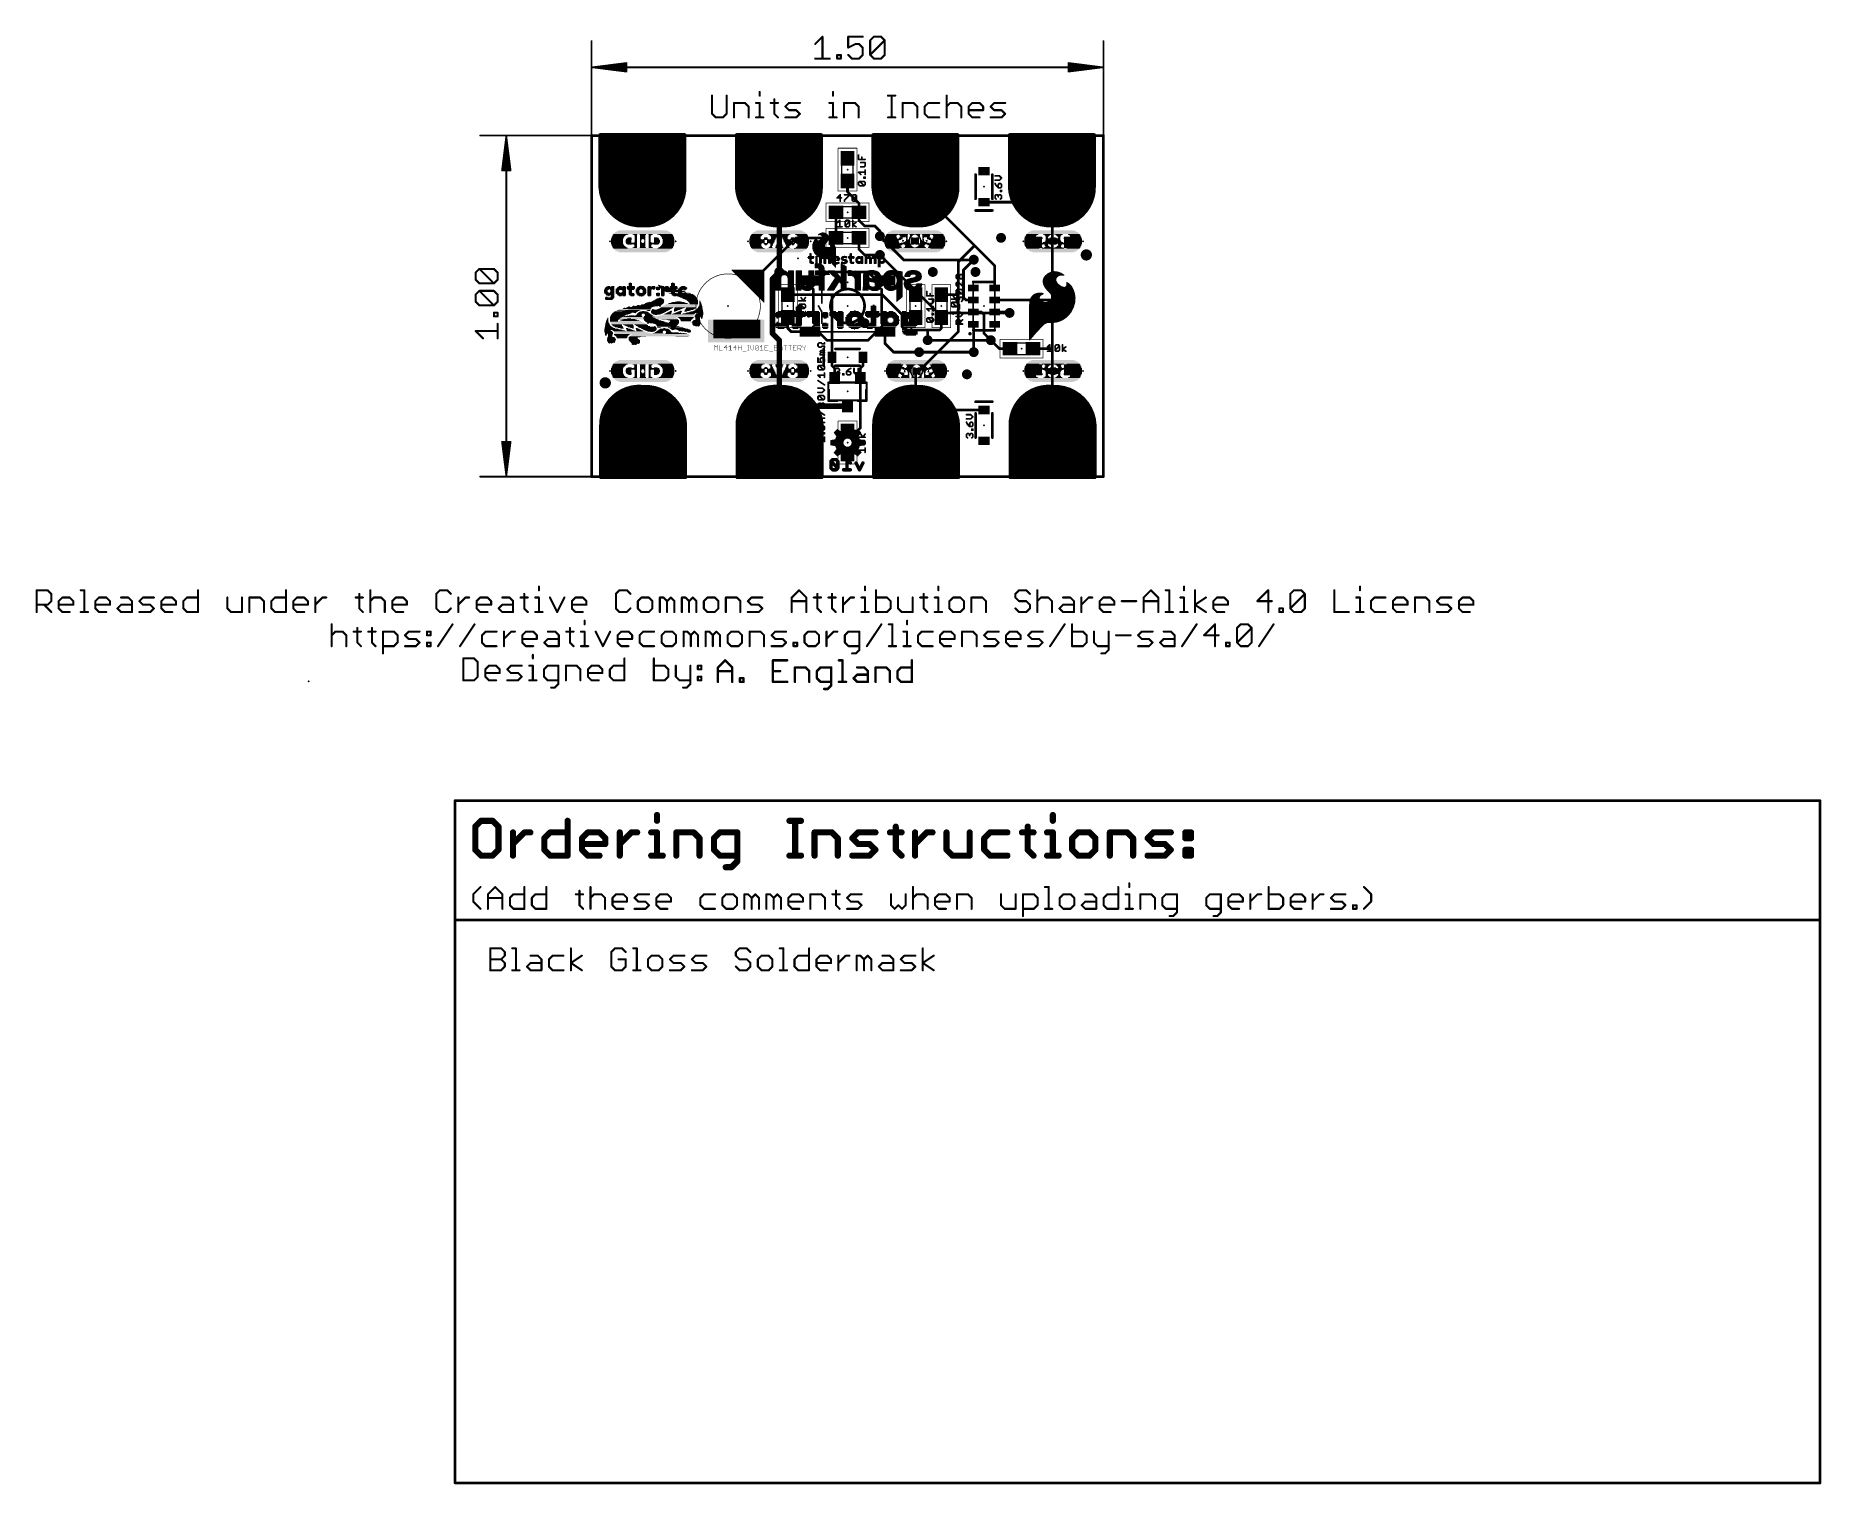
# Model space of a CAD drawing. Extents: x -41 to 92, y -75 to 33.
import ezdxf

# ---------------------------------------------------------------- set-up
doc = ezdxf.new("R2010")
doc.units = 0
for name, color, linetype in [('1', 12, 'CONTINUOUS'), ('16', 132, 'CONTINUOUS'), ('17', 110, 'CONTINUOUS'), ('18', 110, 'CONTINUOUS'), ('19', 53, 'CONTINUOUS'), ('20', 31, 'CONTINUOUS'), ('21', 41, 'CONTINUOUS'), ('22', 40, 'CONTINUOUS'), ('23', 53, 'CONTINUOUS'), ('24', 53, 'CONTINUOUS'), ('27', 253, 'CONTINUOUS'), ('30', 253, 'CONTINUOUS'), ('39', 12, 'CONTINUOUS'), ('47', 253, 'CONTINUOUS'), ('51', 53, 'CONTINUOUS')]:
    doc.layers.add(name, color=color, linetype=linetype)

# ---------------------------------------------------------------- blocks, each defined once
blk = doc.blocks.new('RECT')
blk.add_solid([(-0.5, -0.5), (0.5, -0.5), (-0.5, 0.5), (0.5, 0.5)])
blk = doc.blocks.new('PIE')
at = {"const_width": 0.5}
blk.add_lwpolyline([(0, -0.25, 1), (0, 0.25, 1), (0, -0.25)], format="xyb", dxfattribs=at)
blk = doc.blocks.new('ROUNDP')
at = {"const_width": 0.5}
blk.add_lwpolyline([(0, -0.25, 1), (0, 0.25, 1), (0, -0.25)], format="xyb", dxfattribs=at)
blk = doc.blocks.new('ROUNDV')
at = {"const_width": 0.5}
blk.add_lwpolyline([(0, -0.25, 1), (0, 0.25, 1), (0, -0.25)], format="xyb", dxfattribs=at)

msp = doc.modelspace()

# ---------------------------------------------------------------- linework, layer by layer
at = {"layer": '1'}
for points, const_width in [([(0, 0), (0, 25.4)], 0.2032), ([(0, 25.4), (38.1, 25.4)], 0.2032), ([(6.858, 25.4), (0.762, 25.4)], 0.254), ([(0.762, 25.4), (0.762, 21.844)], 0.254), ([(0.762, 25.146), (6.858, 25.146)], 0.254), ([(6.858, 21.844), (6.858, 25.4)], 0.254), ([(17.018, 25.4), (10.922, 25.4)], 0.254), ([(10.922, 25.4), (10.922, 21.844)], 0.254), ([(10.922, 25.146), (17.018, 25.146)], 0.254), ([(17.018, 21.844), (17.018, 25.4)], 0.254), ([(27.178, 25.4), (21.082, 25.4)], 0.254), ([(21.082, 25.4), (21.082, 21.844)], 0.254), ([(21.082, 25.146), (27.178, 25.146)], 0.254), ([(27.178, 21.844), (27.178, 25.4)], 0.254), ([(37.338, 25.4), (31.242, 25.4)], 0.254), ([(31.242, 25.4), (31.242, 21.844)], 0.254), ([(31.242, 25.146), (37.338, 25.146)], 0.254), ([(37.338, 21.844), (37.338, 25.4)], 0.254), ([(38.1, 25.4), (38.1, 0)], 0.2032), ([(0.762, 24.892), (6.858, 24.892)], 0.254), ([(0.762, 24.638), (6.858, 24.638)], 0.254), ([(0.762, 24.384), (6.858, 24.384)], 0.254), ([(0.762, 24.13), (6.858, 24.13)], 0.254), ([(0.762, 23.876), (6.858, 23.876)], 0.254), ([(10.922, 24.892), (17.018, 24.892)], 0.254), ([(10.922, 24.638), (17.018, 24.638)], 0.254), ([(10.922, 24.384), (17.018, 24.384)], 0.254), ([(10.922, 24.13), (17.018, 24.13)], 0.254), ([(10.922, 23.876), (17.018, 23.876)], 0.254), ([(21.082, 24.892), (27.178, 24.892)], 0.254), ([(21.082, 24.638), (27.178, 24.638)], 0.254), ([(21.082, 24.384), (27.178, 24.384)], 0.254), ([(21.082, 24.13), (27.178, 24.13)], 0.254), ([(21.082, 23.876), (27.178, 23.876)], 0.254), ([(31.242, 24.892), (37.338, 24.892)], 0.254), ([(31.242, 24.638), (37.338, 24.638)], 0.254), ([(31.242, 24.384), (37.338, 24.384)], 0.254), ([(31.242, 24.13), (37.338, 24.13)], 0.254), ([(31.242, 23.876), (37.338, 23.876)], 0.254), ([(0.762, 23.622), (6.858, 23.622)], 0.254), ([(0.762, 23.368), (6.858, 23.368)], 0.254), ([(0.762, 23.114), (6.858, 23.114)], 0.254), ([(0.762, 22.86), (6.858, 22.86)], 0.254), ([(0.762, 22.606), (6.858, 22.606)], 0.254), ([(10.922, 23.622), (17.018, 23.622)], 0.254), ([(10.922, 23.368), (17.018, 23.368)], 0.254), ([(10.922, 23.114), (17.018, 23.114)], 0.254), ([(10.922, 22.86), (17.018, 22.86)], 0.254), ([(10.922, 22.606), (17.018, 22.606)], 0.254), ([(21.082, 23.622), (27.178, 23.622)], 0.254), ([(21.082, 23.368), (27.178, 23.368)], 0.254), ([(21.082, 23.114), (27.178, 23.114)], 0.254), ([(21.082, 22.86), (27.178, 22.86)], 0.254), ([(21.082, 22.606), (27.178, 22.606)], 0.254), ([(31.242, 23.622), (37.338, 23.622)], 0.254), ([(31.242, 23.368), (37.338, 23.368)], 0.254), ([(31.242, 23.114), (37.338, 23.114)], 0.254), ([(31.242, 22.86), (37.338, 22.86)], 0.254), ([(31.242, 22.606), (37.338, 22.606)], 0.254), ([(0.762, 22.352), (6.858, 22.352)], 0.254), ([(0.762, 22.098), (6.858, 22.098)], 0.254), ([(0.762, 21.844), (0.793, 21.4102)], 0.254), ([(0.762, 21.844), (6.858, 21.844)], 0.254), ([(0.7802, 21.59), (6.8398, 21.59)], 0.254), ([(0.793, 21.4102), (0.8855, 20.9853)], 0.254), ([(0.8092, 21.336), (6.8108, 21.336)], 0.254), ([(6.7345, 20.9853), (6.827, 21.4102)], 0.254), ([(6.827, 21.4102), (6.858, 21.844)], 0.254), ([(10.922, 22.352), (17.018, 22.352)], 0.254), ([(10.922, 22.098), (17.018, 22.098)], 0.254), ([(10.922, 21.844), (10.953, 21.4102)], 0.254), ([(10.922, 21.844), (17.018, 21.844)], 0.254), ([(10.9402, 21.59), (16.9998, 21.59)], 0.254), ([(10.953, 21.4102), (11.0455, 20.9853)], 0.254), ([(10.9692, 21.336), (16.9708, 21.336)], 0.254), ([(16.8945, 20.9853), (16.987, 21.4102)], 0.254), ([(16.987, 21.4102), (17.018, 21.844)], 0.254), ([(19.05, 22.01), (19.05, 21.209)], 0.2032), ([(19.05, 21.209), (19.9, 20.359)], 0.2032), ([(21.082, 22.352), (27.178, 22.352)], 0.254), ([(21.082, 22.098), (27.178, 22.098)], 0.254), ([(21.082, 21.844), (21.113, 21.4102)], 0.254), ([(21.082, 21.844), (27.178, 21.844)], 0.254), ([(21.1002, 21.59), (27.1598, 21.59)], 0.254), ([(21.113, 21.4102), (21.2055, 20.9853)], 0.254), ([(21.1292, 21.336), (27.1308, 21.336)], 0.254), ([(24.13, 21.844), (24.13, 21.59)], 0.2032), ([(24.13, 21.59), (28.5115, 17.2085)], 0.2032), ([(27.0545, 20.9853), (27.147, 21.4102)], 0.254), ([(27.147, 21.4102), (27.178, 21.844)], 0.254), ([(31.242, 22.352), (37.338, 22.352)], 0.254), ([(31.242, 22.098), (37.338, 22.098)], 0.254), ([(31.242, 21.844), (31.273, 21.4102)], 0.254), ([(31.242, 21.844), (37.338, 21.844)], 0.254), ([(31.2602, 21.59), (37.3198, 21.59)], 0.254), ([(31.273, 21.4102), (31.3655, 20.9853)], 0.254), ([(31.2892, 21.336), (37.2908, 21.336)], 0.254), ([(34.29, 21.844), (34.29, 20.32)], 0.2032), ([(37.2145, 20.9853), (37.307, 21.4102)], 0.254), ([(37.307, 21.4102), (37.338, 21.844)], 0.254), ([(0.8644, 21.082), (6.7556, 21.082)], 0.254), ([(0.8855, 20.9853), (1.0374, 20.5778)], 0.254), ([(0.9441, 20.828), (6.6759, 20.828)], 0.254), ([(1.0374, 20.5778), (1.2459, 20.1961)], 0.254), ([(1.0395, 20.574), (6.5805, 20.574)], 0.254), ([(1.1782, 20.32), (6.4418, 20.32)], 0.254), ([(1.2459, 20.1961), (1.5065, 19.848)], 0.254), ([(1.3433, 20.066), (6.2767, 20.066)], 0.254), ([(1.5065, 19.848), (1.814, 19.5405)], 0.254), ([(1.5425, 19.812), (6.0775, 19.812)], 0.254), ([(5.806, 19.5405), (6.1135, 19.848)], 0.254), ([(6.1135, 19.848), (6.3741, 20.1961)], 0.254), ([(6.3741, 20.1961), (6.5826, 20.5778)], 0.254), ([(6.5826, 20.5778), (6.7345, 20.9853)], 0.254), ([(11.0244, 21.082), (16.9156, 21.082)], 0.254), ([(11.0455, 20.9853), (11.1974, 20.5778)], 0.254), ([(11.1041, 20.828), (16.8359, 20.828)], 0.254), ([(11.1974, 20.5778), (11.4059, 20.1961)], 0.254), ([(11.1995, 20.574), (16.7405, 20.574)], 0.254), ([(11.3382, 20.32), (16.6018, 20.32)], 0.254), ([(11.4059, 20.1961), (11.6665, 19.848)], 0.254), ([(11.5033, 20.066), (16.4367, 20.066)], 0.254), ([(11.6665, 19.848), (11.974, 19.5405)], 0.254), ([(11.7025, 19.812), (16.2375, 19.812)], 0.254), ([(15.966, 19.5405), (16.2735, 19.848)], 0.254), ([(16.2735, 19.848), (16.5341, 20.1961)], 0.254), ([(16.5341, 20.1961), (16.7426, 20.5778)], 0.254), ([(16.7426, 20.5778), (16.8945, 20.9853)], 0.254), ([(19.9, 20.359), (19.9, 19.685)], 0.2032), ([(21.1844, 21.082), (27.0756, 21.082)], 0.254), ([(21.2055, 20.9853), (21.3574, 20.5778)], 0.254), ([(21.2641, 20.828), (26.9959, 20.828)], 0.254), ([(21.3574, 20.5778), (21.5659, 20.1961)], 0.254), ([(21.3595, 20.574), (26.9005, 20.574)], 0.254), ([(21.4982, 20.32), (26.7618, 20.32)], 0.254), ([(21.5659, 20.1961), (21.8265, 19.848)], 0.254), ([(21.6633, 20.066), (26.5967, 20.066)], 0.254), ([(21.8265, 19.848), (22.134, 19.5405)], 0.254), ([(21.8625, 19.812), (26.3975, 19.812)], 0.254), ([(26.126, 19.5405), (26.4335, 19.848)], 0.254), ([(26.4335, 19.848), (26.6941, 20.1961)], 0.254), ([(26.6941, 20.1961), (26.9026, 20.5778)], 0.254), ([(26.9026, 20.5778), (27.0545, 20.9853)], 0.254), ([(29.21, 20.44), (34.17, 20.44)], 0.2032), ([(31.3444, 21.082), (37.2356, 21.082)], 0.254), ([(31.3655, 20.9853), (31.5174, 20.5778)], 0.254), ([(31.4241, 20.828), (37.1559, 20.828)], 0.254), ([(31.5174, 20.5778), (31.7259, 20.1961)], 0.254), ([(31.5195, 20.574), (37.0605, 20.574)], 0.254), ([(31.6582, 20.32), (36.9218, 20.32)], 0.254), ([(31.7259, 20.1961), (31.9865, 19.848)], 0.254), ([(31.8233, 20.066), (36.7567, 20.066)], 0.254), ([(31.9865, 19.848), (32.294, 19.5405)], 0.254), ([(32.0225, 19.812), (36.5575, 19.812)], 0.254), ([(34.17, 20.44), (34.29, 20.32)], 0.2032), ([(34.29, 13.081), (34.29, 20.32)], 0.2032), ([(36.286, 19.5405), (36.5935, 19.848)], 0.254), ([(36.5935, 19.848), (36.8541, 20.1961)], 0.254), ([(36.8541, 20.1961), (37.0626, 20.5778)], 0.254), ([(37.0626, 20.5778), (37.2145, 20.9853)], 0.254), ([(1.7965, 19.558), (5.8235, 19.558)], 0.254), ([(1.814, 19.5405), (2.1621, 19.2799)], 0.254), ([(2.1299, 19.304), (5.4901, 19.304)], 0.254), ([(2.1621, 19.2799), (2.5438, 19.0714)], 0.254), ([(2.5438, 19.0714), (2.9513, 18.9195)], 0.254), ([(2.6013, 19.05), (5.0187, 19.05)], 0.254), ([(2.9513, 18.9195), (3.3762, 18.827)], 0.254), ([(3.3762, 18.827), (3.81, 18.796)], 0.254), ([(3.81, 18.796), (4.2438, 18.827)], 0.254), ([(4.2438, 18.827), (4.6687, 18.9195)], 0.254), ([(4.6687, 18.9195), (5.0762, 19.0714)], 0.254), ([(5.0762, 19.0714), (5.4579, 19.2799)], 0.254), ([(5.4579, 19.2799), (5.806, 19.5405)], 0.254), ([(11.9565, 19.558), (15.9835, 19.558)], 0.254), ([(11.974, 19.5405), (12.3221, 19.2799)], 0.254), ([(12.2899, 19.304), (15.6501, 19.304)], 0.254), ([(12.3221, 19.2799), (12.7038, 19.0714)], 0.254), ([(12.7038, 19.0714), (13.1113, 18.9195)], 0.254), ([(12.7613, 19.05), (15.1787, 19.05)], 0.254), ([(13.1113, 18.9195), (13.5362, 18.827)], 0.254), ([(13.5362, 18.827), (13.97, 18.796)], 0.254), ([(13.97, 18.796), (14.4038, 18.827)], 0.254), ([(14.4038, 18.827), (14.8287, 18.9195)], 0.254), ([(14.8287, 18.9195), (15.2362, 19.0714)], 0.254), ([(15.2362, 19.0714), (15.6179, 19.2799)], 0.254), ([(15.6179, 19.2799), (15.966, 19.5405)], 0.254), ([(18.2, 19.685), (18.2, 17.78)], 0.2032), ([(19.9, 19.089), (19.9, 19.685)], 0.2032), ([(20.1295, 18.8595), (19.9, 19.089)], 0.2032), ([(20.1295, 18.8595), (19.9, 19.089)], 0.2032), ([(20.32, 18.669), (20.1295, 18.8595)], 0.2032), ([(21.082, 18.669), (20.32, 18.669)], 0.2032), ([(21.463, 18.288), (21.082, 18.669)], 0.2032), ([(22.1165, 19.558), (26.1435, 19.558)], 0.254), ([(22.134, 19.5405), (22.4821, 19.2799)], 0.254), ([(22.4499, 19.304), (25.8101, 19.304)], 0.254), ([(22.4821, 19.2799), (22.8638, 19.0714)], 0.254), ([(22.8638, 19.0714), (23.2713, 18.9195)], 0.254), ([(22.9213, 19.05), (25.3387, 19.05)], 0.254), ([(23.2713, 18.9195), (23.6962, 18.827)], 0.254), ([(23.6962, 18.827), (24.13, 18.796)], 0.254), ([(24.13, 18.796), (24.5638, 18.827)], 0.254), ([(24.5638, 18.827), (24.9887, 18.9195)], 0.254), ([(24.9887, 18.9195), (25.3962, 19.0714)], 0.254), ([(25.3962, 19.0714), (25.7779, 19.2799)], 0.254), ([(25.7779, 19.2799), (26.126, 19.5405)], 0.254), ([(32.2765, 19.558), (36.3035, 19.558)], 0.254), ([(32.294, 19.5405), (32.6421, 19.2799)], 0.254), ([(32.6099, 19.304), (35.9701, 19.304)], 0.254), ([(32.6421, 19.2799), (33.0238, 19.0714)], 0.254), ([(33.0238, 19.0714), (33.4313, 18.9195)], 0.254), ([(33.0813, 19.05), (35.4987, 19.05)], 0.254), ([(33.4313, 18.9195), (33.8562, 18.827)], 0.254), ([(33.8562, 18.827), (34.29, 18.796)], 0.254), ([(34.29, 18.796), (34.7238, 18.827)], 0.254), ([(34.7238, 18.827), (35.1487, 18.9195)], 0.254), ([(35.1487, 18.9195), (35.5562, 19.0714)], 0.254), ([(35.5562, 19.0714), (35.9379, 19.2799)], 0.254), ([(35.9379, 19.2799), (36.286, 19.5405)], 0.254), ([(14.849, 17.399), (12.182, 14.732)], 0.2032), ([(14.859, 17.399), (14.849, 17.399)], 0.2032), ([(15.24, 17.78), (14.859, 17.399)], 0.2032), ([(18.2, 17.78), (15.24, 17.78)], 0.2032), ([(19.9, 16.93), (19.9, 17.78)], 0.2032), ([(21.463, 17.907), (21.463, 18.288)], 0.2032), ([(27.305, 16.002), (28.5115, 17.2085)], 0.2032), ([(28.5115, 17.2085), (30.01, 15.71)], 0.2032), ([(20.32, 16.51), (19.9, 16.93)], 0.2032), ([(21.463, 16.51), (20.32, 16.51)], 0.2032), ([(27.305, 13.589), (27.305, 16.002)], 0.2032), ([(27.686, 15.3924), (28.448, 16.1544)], 0.2032), ([(10.44, 15.38), (12.84, 15.38)], 0.05), ([(12.84, 12.98), (10.44, 15.38)], 0.05), ([(10.47, 15.35), (12.84, 15.35)], 0.05), ([(10.52, 15.3), (12.84, 15.3)], 0.05), ([(10.57, 15.25), (12.84, 15.25)], 0.05), ([(10.62, 15.2), (12.84, 15.2)], 0.05), ([(10.67, 15.15), (12.84, 15.15)], 0.05), ([(10.72, 15.1), (12.84, 15.1)], 0.05), ([(10.77, 15.05), (12.84, 15.05)], 0.05), ([(10.82, 15), (12.84, 15)], 0.05), ([(10.87, 14.95), (12.84, 14.95)], 0.05), ([(10.92, 14.9), (12.84, 14.9)], 0.05), ([(10.97, 14.85), (12.84, 14.85)], 0.05), ([(11.02, 14.8), (12.84, 14.8)], 0.05), ([(11.07, 14.75), (12.84, 14.75)], 0.05), ([(11.12, 14.7), (12.84, 14.7)], 0.05), ([(11.17, 14.65), (12.84, 14.65)], 0.05), ([(11.22, 14.6), (12.84, 14.6)], 0.05), ([(12.84, 15.38), (12.84, 12.98)], 0.05), ([(13.97, 15.24), (13.462, 14.732)], 0.4064), ([(13.462, 14.732), (13.462, 10.668)], 0.4064), ([(27.686, 13.335), (27.686, 15.3924)], 0.2032), ([(30.01, 14.05), (30.01, 15.71)], 0.2032), ([(11.27, 14.55), (12.84, 14.55)], 0.05), ([(11.32, 14.5), (12.84, 14.5)], 0.05), ([(11.37, 14.45), (12.84, 14.45)], 0.05), ([(11.42, 14.4), (12.84, 14.4)], 0.05), ([(11.47, 14.35), (12.84, 14.35)], 0.05), ([(11.52, 14.3), (12.84, 14.3)], 0.05), ([(11.57, 14.25), (12.84, 14.25)], 0.05), ([(11.62, 14.2), (12.84, 14.2)], 0.05), ([(11.67, 14.15), (12.84, 14.15)], 0.05), ([(11.72, 14.1), (12.84, 14.1)], 0.05), ([(11.77, 14.05), (12.84, 14.05)], 0.05), ([(11.82, 14), (12.84, 14)], 0.05), ([(11.87, 13.95), (12.84, 13.95)], 0.05), ([(11.92, 13.9), (12.84, 13.9)], 0.05), ([(11.97, 13.85), (12.84, 13.85)], 0.05), ([(12.02, 13.8), (12.84, 13.8)], 0.05), ([(12.07, 13.75), (12.84, 13.75)], 0.05), ([(12.12, 13.7), (12.84, 13.7)], 0.05), ([(12.17, 13.65), (12.84, 13.65)], 0.05), ([(12.22, 13.6), (12.84, 13.6)], 0.05), ([(12.27, 13.55), (12.84, 13.55)], 0.05), ([(12.32, 13.5), (12.84, 13.5)], 0.05), ([(12.37, 13.45), (12.84, 13.45)], 0.05), ([(12.42, 13.4), (12.84, 13.4)], 0.05), ([(12.47, 13.35), (12.84, 13.35)], 0.05), ([(12.52, 13.3), (12.84, 13.3)], 0.05), ([(16.93, 13.55), (14.605, 13.55)], 0.2032), ([(17.907, 13.55), (16.93, 13.55)], 0.2032), ([(17.9, 13.543), (17.907, 13.55)], 0.2032), ([(17.9, 8.89), (17.9, 13.543)], 0.2032), ([(21.629, 13.55), (17.907, 13.55)], 0.2032), ([(23.114, 12.065), (21.629, 13.55)], 0.2032), ([(26.035, 13.55), (27.266, 13.55)], 0.2032), ([(27.266, 13.55), (27.305, 13.589)], 0.2032), ([(27.305, 10.795), (27.305, 13.589)], 0.2032), ([(27.871, 13.15), (27.686, 13.335)], 0.2032), ([(12.57, 13.25), (12.84, 13.25)], 0.05), ([(12.62, 13.2), (12.84, 13.2)], 0.05), ([(12.67, 13.15), (12.84, 13.15)], 0.05), ([(12.72, 13.1), (12.84, 13.1)], 0.05), ([(12.77, 13.05), (12.84, 13.05)], 0.05), ([(12.82, 13), (12.84, 13)], 0.05), ([(23.114, 11.811), (23.114, 12.065)], 0.2032), ([(28.41, 13.15), (27.871, 13.15)], 0.2032), ([(29.025, 12.25), (28.41, 12.25)], 0.2032), ([(29.21, 12.065), (29.025, 12.25)], 0.2032), ([(29.21, 10.668), (29.21, 12.065)], 0.2032), ([(30.01, 13.15), (34.221, 13.15)], 0.2032), ([(31.057, 12.25), (30.01, 12.25)], 0.2032), ([(31.115, 12.192), (31.057, 12.25)], 0.2032), ([(34.221, 13.15), (34.29, 13.081)], 0.2032), ([(34.29, 9.525), (34.29, 13.081)], 0.2032), ([(13.462, 10.668), (13.97, 10.16)], 0.4064), ([(14.605, 11.85), (14.605, 11.049)], 0.2032), ([(14.605, 11.049), (14.859, 10.795)], 0.2032), ([(14.859, 10.795), (16.256, 10.795)], 0.2032), ([(21.844, 10.795), (21.844, 9.906)], 0.2032), ([(23.153, 11.85), (23.114, 11.811)], 0.2032), ([(23.114, 11.176), (23.114, 11.811)], 0.2032), ([(23.368, 10.922), (23.114, 11.176)], 0.2032), ([(24.13, 11.85), (23.153, 11.85)], 0.2032), ([(25.019, 10.922), (23.368, 10.922)], 0.2032), ([(24.13, 7.62), (27.305, 10.795)], 0.2032), ([(25.4, 10.922), (25.019, 10.922)], 0.2032), ([(25.019, 10.922), (25.019, 10.16)], 0.2032), ([(25.908, 10.922), (25.4, 10.922)], 0.2032), ([(26.035, 11.049), (25.908, 10.922)], 0.2032), ([(26.035, 11.85), (26.035, 11.049)], 0.2032), ([(28.448, 11.312), (28.41, 11.35)], 0.2032), ([(28.448, 9.271), (28.448, 11.312)], 0.2032), ([(29.718, 10.16), (29.21, 10.668)], 0.2032), ([(13.97, 10.16), (13.97, 6.35)], 0.4064), ([(21.844, 9.906), (22.479, 9.271)], 0.2032), ([(22.479, 9.271), (24.384, 9.271)], 0.2032), ([(30.353, 9.525), (29.718, 10.16)], 0.2032), ([(31.154, 9.525), (30.353, 9.525)], 0.2032), ([(32.854, 9.525), (34.29, 9.525)], 0.2032), ([(34.29, 3.556), (34.29, 9.525)], 0.2032), ([(17.9, 8.262), (17.9, 8.89)], 0.2032), ([(18.1, 8.062), (17.9, 8.262)], 0.2032), ([(18.1, 7.35), (18.1, 8.062)], 0.2032), ([(20, 8.062), (20.2, 8.262)], 0.2032), ([(20, 7.62), (20, 8.062)], 0.2032), ([(20.2, 8.262), (20.2, 8.89)], 0.2032), ([(3.3762, 6.573), (2.9513, 6.4805)], 0.254), ([(3.81, 6.604), (3.3762, 6.573)], 0.254), ([(4.2438, 6.573), (3.81, 6.604)], 0.254), ([(4.6687, 6.4805), (4.2438, 6.573)], 0.254), ([(13.5362, 6.573), (13.1113, 6.4805)], 0.254), ([(13.97, 6.604), (13.5362, 6.573)], 0.254), ([(14.4038, 6.573), (13.97, 6.604)], 0.254), ([(14.8287, 6.4805), (14.4038, 6.573)], 0.254), ([(20, 7.35), (20, 7.62)], 0.2032), ([(20, 3.617), (20, 7.62)], 0.2032), ([(23.6962, 6.573), (23.2713, 6.4805)], 0.254), ([(24.13, 6.604), (23.6962, 6.573)], 0.254), ([(24.5638, 6.573), (24.13, 6.604)], 0.254), ([(24.13, 3.556), (24.13, 7.62)], 0.2032), ([(24.9887, 6.4805), (24.5638, 6.573)], 0.254), ([(33.8562, 6.573), (33.4313, 6.4805)], 0.254), ([(34.29, 6.604), (33.8562, 6.573)], 0.254), ([(34.7238, 6.573), (34.29, 6.604)], 0.254), ([(35.1487, 6.4805), (34.7238, 6.573)], 0.254), ([(1.2459, 5.2039), (1.0374, 4.8222)], 0.254), ([(1.5065, 5.552), (1.2459, 5.2039)], 0.254), ([(1.3433, 5.334), (6.2767, 5.334)], 0.254), ([(1.814, 5.8595), (1.5065, 5.552)], 0.254), ([(1.5425, 5.588), (6.0775, 5.588)], 0.254), ([(1.7965, 5.842), (5.8235, 5.842)], 0.254), ([(2.1621, 6.1201), (1.814, 5.8595)], 0.254), ([(2.1299, 6.096), (5.4901, 6.096)], 0.254), ([(2.5438, 6.3286), (2.1621, 6.1201)], 0.254), ([(2.9513, 6.4805), (2.5438, 6.3286)], 0.254), ([(2.6013, 6.35), (5.0187, 6.35)], 0.254), ([(5.0762, 6.3286), (4.6687, 6.4805)], 0.254), ([(5.4579, 6.1201), (5.0762, 6.3286)], 0.254), ([(5.806, 5.8595), (5.4579, 6.1201)], 0.254), ([(6.1135, 5.552), (5.806, 5.8595)], 0.254), ([(6.3741, 5.2039), (6.1135, 5.552)], 0.254), ([(6.5826, 4.8222), (6.3741, 5.2039)], 0.254), ([(11.4059, 5.2039), (11.1974, 4.8222)], 0.254), ([(11.6665, 5.552), (11.4059, 5.2039)], 0.254), ([(11.5033, 5.334), (16.4367, 5.334)], 0.254), ([(11.974, 5.8595), (11.6665, 5.552)], 0.254), ([(11.7025, 5.588), (16.2375, 5.588)], 0.254), ([(11.9565, 5.842), (15.9835, 5.842)], 0.254), ([(12.3221, 6.1201), (11.974, 5.8595)], 0.254), ([(12.2899, 6.096), (15.6501, 6.096)], 0.254), ([(12.7038, 6.3286), (12.3221, 6.1201)], 0.254), ([(13.1113, 6.4805), (12.7038, 6.3286)], 0.254), ([(12.7613, 6.35), (15.1787, 6.35)], 0.254), ([(13.97, 6.35), (13.97, 3.81)], 0.4064), ([(15.07, 5.25), (13.97, 6.35)], 0.4064), ([(15.2362, 6.3286), (14.8287, 6.4805)], 0.254), ([(19.05, 5.25), (15.07, 5.25)], 0.4064), ([(15.6179, 6.1201), (15.2362, 6.3286)], 0.254), ([(15.966, 5.8595), (15.6179, 6.1201)], 0.254), ([(16.2735, 5.552), (15.966, 5.8595)], 0.254), ([(16.5341, 5.2039), (16.2735, 5.552)], 0.254), ([(16.7426, 4.8222), (16.5341, 5.2039)], 0.254), ([(21.5659, 5.2039), (21.3574, 4.8222)], 0.254), ([(21.8265, 5.552), (21.5659, 5.2039)], 0.254), ([(21.6633, 5.334), (26.5967, 5.334)], 0.254), ([(22.134, 5.8595), (21.8265, 5.552)], 0.254), ([(21.8625, 5.588), (26.3975, 5.588)], 0.254), ([(22.1165, 5.842), (26.1435, 5.842)], 0.254), ([(22.4821, 6.1201), (22.134, 5.8595)], 0.254), ([(22.4499, 6.096), (25.8101, 6.096)], 0.254), ([(22.8638, 6.3286), (22.4821, 6.1201)], 0.254), ([(23.2713, 6.4805), (22.8638, 6.3286)], 0.254), ([(22.9213, 6.35), (25.3387, 6.35)], 0.254), ([(25.3962, 6.3286), (24.9887, 6.4805)], 0.254), ([(25.7779, 6.1201), (25.3962, 6.3286)], 0.254), ([(26.126, 5.8595), (25.7779, 6.1201)], 0.254), ([(26.4335, 5.552), (26.126, 5.8595)], 0.254), ([(26.6941, 5.2039), (26.4335, 5.552)], 0.254), ([(26.9026, 4.8222), (26.6941, 5.2039)], 0.254), ([(31.7259, 5.2039), (31.5174, 4.8222)], 0.254), ([(31.9865, 5.552), (31.7259, 5.2039)], 0.254), ([(31.8233, 5.334), (36.7567, 5.334)], 0.254), ([(32.294, 5.8595), (31.9865, 5.552)], 0.254), ([(32.0225, 5.588), (36.5575, 5.588)], 0.254), ([(32.2765, 5.842), (36.3035, 5.842)], 0.254), ([(32.6421, 6.1201), (32.294, 5.8595)], 0.254), ([(32.6099, 6.096), (35.9701, 6.096)], 0.254), ([(33.0238, 6.3286), (32.6421, 6.1201)], 0.254), ([(33.4313, 6.4805), (33.0238, 6.3286)], 0.254), ([(33.0813, 6.35), (35.4987, 6.35)], 0.254), ([(35.5562, 6.3286), (35.1487, 6.4805)], 0.254), ([(35.9379, 6.1201), (35.5562, 6.3286)], 0.254), ([(36.286, 5.8595), (35.9379, 6.1201)], 0.254), ([(36.5935, 5.552), (36.286, 5.8595)], 0.254), ([(36.8541, 5.2039), (36.5935, 5.552)], 0.254), ([(37.0626, 4.8222), (36.8541, 5.2039)], 0.254), ([(0.793, 3.9898), (0.762, 3.556)], 0.254), ([(0.8855, 4.4147), (0.793, 3.9898)], 0.254), ([(0.8092, 4.064), (6.8108, 4.064)], 0.254), ([(0.8644, 4.318), (6.7556, 4.318)], 0.254), ([(1.0374, 4.8222), (0.8855, 4.4147)], 0.254), ([(0.9441, 4.572), (6.6759, 4.572)], 0.254), ([(1.0395, 4.826), (6.5805, 4.826)], 0.254), ([(1.1782, 5.08), (6.4418, 5.08)], 0.254), ([(6.7345, 4.4147), (6.5826, 4.8222)], 0.254), ([(6.827, 3.9898), (6.7345, 4.4147)], 0.254), ([(6.858, 3.556), (6.827, 3.9898)], 0.254), ([(10.953, 3.9898), (10.922, 3.556)], 0.254), ([(11.0455, 4.4147), (10.953, 3.9898)], 0.254), ([(10.9692, 4.064), (16.9708, 4.064)], 0.254), ([(11.0244, 4.318), (16.9156, 4.318)], 0.254), ([(11.1974, 4.8222), (11.0455, 4.4147)], 0.254), ([(11.1041, 4.572), (16.8359, 4.572)], 0.254), ([(11.1995, 4.826), (16.7405, 4.826)], 0.254), ([(11.3382, 5.08), (16.6018, 5.08)], 0.254), ([(13.97, 3.81), (13.843, 3.683)], 0.4064), ([(16.8945, 4.4147), (16.7426, 4.8222)], 0.254), ([(16.987, 3.9898), (16.8945, 4.4147)], 0.254), ([(17.018, 3.556), (16.987, 3.9898)], 0.254), ([(21.113, 3.9898), (21.082, 3.556)], 0.254), ([(21.2055, 4.4147), (21.113, 3.9898)], 0.254), ([(21.1292, 4.064), (27.1308, 4.064)], 0.254), ([(21.1844, 4.318), (27.0756, 4.318)], 0.254), ([(21.3574, 4.8222), (21.2055, 4.4147)], 0.254), ([(21.2641, 4.572), (26.9959, 4.572)], 0.254), ([(21.3595, 4.826), (26.9005, 4.826)], 0.254), ([(21.4982, 5.08), (26.7618, 5.08)], 0.254), ([(24.25, 4.96), (24.13, 5.08)], 0.2032), ([(24.13, 5.08), (24.13, 3.556)], 0.2032), ([(29.21, 4.96), (24.25, 4.96)], 0.2032), ([(27.0545, 4.4147), (26.9026, 4.8222)], 0.254), ([(27.147, 3.9898), (27.0545, 4.4147)], 0.254), ([(27.178, 3.556), (27.147, 3.9898)], 0.254), ([(31.273, 3.9898), (31.242, 3.556)], 0.254), ([(31.3655, 4.4147), (31.273, 3.9898)], 0.254), ([(31.2892, 4.064), (37.2908, 4.064)], 0.254), ([(31.3444, 4.318), (37.2356, 4.318)], 0.254), ([(31.5174, 4.8222), (31.3655, 4.4147)], 0.254), ([(31.4241, 4.572), (37.1559, 4.572)], 0.254), ([(31.5195, 4.826), (37.0605, 4.826)], 0.254), ([(31.6582, 5.08), (36.9218, 5.08)], 0.254), ([(37.2145, 4.4147), (37.0626, 4.8222)], 0.254), ([(37.307, 3.9898), (37.2145, 4.4147)], 0.254), ([(37.338, 3.556), (37.307, 3.9898)], 0.254), ([(0.762, 3.556), (0.762, 0)], 0.254), ([(0.762, 3.556), (6.858, 3.556)], 0.254), ([(0.762, 3.302), (6.858, 3.302)], 0.254), ([(0.762, 3.048), (6.858, 3.048)], 0.254), ([(0.762, 2.794), (6.858, 2.794)], 0.254), ([(0.762, 2.54), (6.858, 2.54)], 0.254), ([(0.7802, 3.81), (6.8398, 3.81)], 0.254), ([(6.858, 0), (6.858, 3.556)], 0.254), ([(10.922, 3.556), (10.922, 0)], 0.254), ([(10.922, 3.556), (17.018, 3.556)], 0.254), ([(10.922, 3.302), (17.018, 3.302)], 0.254), ([(10.922, 3.048), (17.018, 3.048)], 0.254), ([(10.922, 2.794), (17.018, 2.794)], 0.254), ([(10.922, 2.54), (17.018, 2.54)], 0.254), ([(10.9402, 3.81), (16.9998, 3.81)], 0.254), ([(13.97, 3.556), (13.843, 3.683)], 0.4064), ([(17.018, 0), (17.018, 3.556)], 0.254), ([(19.05, 3.39), (19.773, 3.39)], 0.2032), ([(19.773, 3.39), (20, 3.617)], 0.2032), ([(21.082, 3.556), (21.082, 0)], 0.254), ([(21.082, 3.556), (27.178, 3.556)], 0.254), ([(21.082, 3.302), (27.178, 3.302)], 0.254), ([(21.082, 3.048), (27.178, 3.048)], 0.254), ([(21.082, 2.794), (27.178, 2.794)], 0.254), ([(21.082, 2.54), (27.178, 2.54)], 0.254), ([(21.1002, 3.81), (27.1598, 3.81)], 0.254), ([(27.178, 0), (27.178, 3.556)], 0.254), ([(31.242, 3.556), (31.242, 0)], 0.254), ([(31.242, 3.556), (37.338, 3.556)], 0.254), ([(31.242, 3.302), (37.338, 3.302)], 0.254), ([(31.242, 3.048), (37.338, 3.048)], 0.254), ([(31.242, 2.794), (37.338, 2.794)], 0.254), ([(31.242, 2.54), (37.338, 2.54)], 0.254), ([(31.2602, 3.81), (37.3198, 3.81)], 0.254), ([(37.338, 0), (37.338, 3.556)], 0.254), ([(0.762, 2.286), (6.858, 2.286)], 0.254), ([(0.762, 2.032), (6.858, 2.032)], 0.254), ([(0.762, 1.778), (6.858, 1.778)], 0.254), ([(0.762, 1.524), (6.858, 1.524)], 0.254), ([(0.762, 1.27), (6.858, 1.27)], 0.254), ([(10.922, 2.286), (17.018, 2.286)], 0.254), ([(10.922, 2.032), (17.018, 2.032)], 0.254), ([(10.922, 1.778), (17.018, 1.778)], 0.254), ([(10.922, 1.524), (17.018, 1.524)], 0.254), ([(10.922, 1.27), (17.018, 1.27)], 0.254), ([(21.082, 2.286), (27.178, 2.286)], 0.254), ([(21.082, 2.032), (27.178, 2.032)], 0.254), ([(21.082, 1.778), (27.178, 1.778)], 0.254), ([(21.082, 1.524), (27.178, 1.524)], 0.254), ([(21.082, 1.27), (27.178, 1.27)], 0.254), ([(31.242, 2.286), (37.338, 2.286)], 0.254), ([(31.242, 2.032), (37.338, 2.032)], 0.254), ([(31.242, 1.778), (37.338, 1.778)], 0.254), ([(31.242, 1.524), (37.338, 1.524)], 0.254), ([(31.242, 1.27), (37.338, 1.27)], 0.254), ([(38.1, 0), (0, 0)], 0.2032), ([(0.762, 1.016), (6.858, 1.016)], 0.254), ([(0.762, 0.762), (6.858, 0.762)], 0.254), ([(0.762, 0.508), (6.858, 0.508)], 0.254), ([(0.762, 0.254), (6.858, 0.254)], 0.254), ([(0.762, 0), (6.858, 0)], 0.254), ([(0.762, 0), (6.858, 0)], 0.254), ([(10.922, 1.016), (17.018, 1.016)], 0.254), ([(10.922, 0.762), (17.018, 0.762)], 0.254), ([(10.922, 0.508), (17.018, 0.508)], 0.254), ([(10.922, 0.254), (17.018, 0.254)], 0.254), ([(10.922, 0), (17.018, 0)], 0.254), ([(10.922, 0), (17.018, 0)], 0.254), ([(21.082, 1.016), (27.178, 1.016)], 0.254), ([(21.082, 0.762), (27.178, 0.762)], 0.254), ([(21.082, 0.508), (27.178, 0.508)], 0.254), ([(21.082, 0.254), (27.178, 0.254)], 0.254), ([(21.082, 0), (27.178, 0)], 0.254), ([(21.082, 0), (27.178, 0)], 0.254), ([(31.242, 1.016), (37.338, 1.016)], 0.254), ([(31.242, 0.762), (37.338, 0.762)], 0.254), ([(31.242, 0.508), (37.338, 0.508)], 0.254), ([(31.242, 0.254), (37.338, 0.254)], 0.254), ([(31.242, 0), (37.338, 0)], 0.254), ([(31.242, 0), (37.338, 0)], 0.254)]:
    msp.add_lwpolyline(points, dxfattribs=dict(at, const_width=const_width))
for points, const_width in [([(0.0508, 25.4, 1), (-0.0508, 25.4)], 0.1016), ([(0, 25.4508, 1), (0, 25.3492)], 0.1016), ([(0.762, 25.4635, 1), (0.762, 25.3365)], 0.127), ([(0.8255, 25.4, 1), (0.6985, 25.4)], 0.127), ([(0.762, 25.2095, 1), (0.762, 25.0825)], 0.127), ([(6.9215, 25.4, 1), (6.7945, 25.4)], 0.127), ([(6.858, 25.3365, 1), (6.858, 25.4635)], 0.127), ([(6.858, 25.0825, 1), (6.858, 25.2095)], 0.127), ([(10.922, 25.4635, 1), (10.922, 25.3365)], 0.127), ([(10.9855, 25.4, 1), (10.8585, 25.4)], 0.127), ([(10.922, 25.2095, 1), (10.922, 25.0825)], 0.127), ([(17.0815, 25.4, 1), (16.9545, 25.4)], 0.127), ([(17.018, 25.3365, 1), (17.018, 25.4635)], 0.127), ([(17.018, 25.0825, 1), (17.018, 25.2095)], 0.127), ([(21.082, 25.4635, 1), (21.082, 25.3365)], 0.127), ([(21.1455, 25.4, 1), (21.0185, 25.4)], 0.127), ([(21.082, 25.2095, 1), (21.082, 25.0825)], 0.127), ([(27.2415, 25.4, 1), (27.1145, 25.4)], 0.127), ([(27.178, 25.3365, 1), (27.178, 25.4635)], 0.127), ([(27.178, 25.0825, 1), (27.178, 25.2095)], 0.127), ([(31.242, 25.4635, 1), (31.242, 25.3365)], 0.127), ([(31.3055, 25.4, 1), (31.1785, 25.4)], 0.127), ([(31.242, 25.2095, 1), (31.242, 25.0825)], 0.127), ([(37.4015, 25.4, 1), (37.2745, 25.4)], 0.127), ([(37.338, 25.3365, 1), (37.338, 25.4635)], 0.127), ([(37.338, 25.0825, 1), (37.338, 25.2095)], 0.127), ([(38.1508, 25.4, 1), (38.0492, 25.4)], 0.1016), ([(38.1, 25.3492, 1), (38.1, 25.4508)], 0.1016), ([(0.762, 24.9555, 1), (0.762, 24.8285)], 0.127), ([(0.762, 24.7015, 1), (0.762, 24.5745)], 0.127), ([(0.762, 24.4475, 1), (0.762, 24.3205)], 0.127), ([(0.762, 24.1935, 1), (0.762, 24.0665)], 0.127), ([(0.762, 23.9395, 1), (0.762, 23.8125)], 0.127), ([(6.858, 24.8285, 1), (6.858, 24.9555)], 0.127), ([(6.858, 24.5745, 1), (6.858, 24.7015)], 0.127), ([(6.858, 24.3205, 1), (6.858, 24.4475)], 0.127), ([(6.858, 24.0665, 1), (6.858, 24.1935)], 0.127), ([(6.858, 23.8125, 1), (6.858, 23.9395)], 0.127), ([(10.922, 24.9555, 1), (10.922, 24.8285)], 0.127), ([(10.922, 24.7015, 1), (10.922, 24.5745)], 0.127), ([(10.922, 24.4475, 1), (10.922, 24.3205)], 0.127), ([(10.922, 24.1935, 1), (10.922, 24.0665)], 0.127), ([(10.922, 23.9395, 1), (10.922, 23.8125)], 0.127), ([(17.018, 24.8285, 1), (17.018, 24.9555)], 0.127), ([(17.018, 24.5745, 1), (17.018, 24.7015)], 0.127), ([(17.018, 24.3205, 1), (17.018, 24.4475)], 0.127), ([(17.018, 24.0665, 1), (17.018, 24.1935)], 0.127), ([(17.018, 23.8125, 1), (17.018, 23.9395)], 0.127), ([(21.082, 24.9555, 1), (21.082, 24.8285)], 0.127), ([(21.082, 24.7015, 1), (21.082, 24.5745)], 0.127), ([(21.082, 24.4475, 1), (21.082, 24.3205)], 0.127), ([(21.082, 24.1935, 1), (21.082, 24.0665)], 0.127), ([(21.082, 23.9395, 1), (21.082, 23.8125)], 0.127), ([(27.178, 24.8285, 1), (27.178, 24.9555)], 0.127), ([(27.178, 24.5745, 1), (27.178, 24.7015)], 0.127), ([(27.178, 24.3205, 1), (27.178, 24.4475)], 0.127), ([(27.178, 24.0665, 1), (27.178, 24.1935)], 0.127), ([(27.178, 23.8125, 1), (27.178, 23.9395)], 0.127), ([(31.242, 24.9555, 1), (31.242, 24.8285)], 0.127), ([(31.242, 24.7015, 1), (31.242, 24.5745)], 0.127), ([(31.242, 24.4475, 1), (31.242, 24.3205)], 0.127), ([(31.242, 24.1935, 1), (31.242, 24.0665)], 0.127), ([(31.242, 23.9395, 1), (31.242, 23.8125)], 0.127), ([(37.338, 24.8285, 1), (37.338, 24.9555)], 0.127), ([(37.338, 24.5745, 1), (37.338, 24.7015)], 0.127), ([(37.338, 24.3205, 1), (37.338, 24.4475)], 0.127), ([(37.338, 24.0665, 1), (37.338, 24.1935)], 0.127), ([(37.338, 23.8125, 1), (37.338, 23.9395)], 0.127), ([(0.762, 23.6855, 1), (0.762, 23.5585)], 0.127), ([(0.762, 23.4315, 1), (0.762, 23.3045)], 0.127), ([(0.762, 23.1775, 1), (0.762, 23.0505)], 0.127), ([(0.762, 22.9235, 1), (0.762, 22.7965)], 0.127), ([(0.762, 22.6695, 1), (0.762, 22.5425)], 0.127), ([(6.858, 23.5585, 1), (6.858, 23.6855)], 0.127), ([(6.858, 23.3045, 1), (6.858, 23.4315)], 0.127), ([(6.858, 23.0505, 1), (6.858, 23.1775)], 0.127), ([(6.858, 22.7965, 1), (6.858, 22.9235)], 0.127), ([(6.858, 22.5425, 1), (6.858, 22.6695)], 0.127), ([(10.922, 23.6855, 1), (10.922, 23.5585)], 0.127), ([(10.922, 23.4315, 1), (10.922, 23.3045)], 0.127), ([(10.922, 23.1775, 1), (10.922, 23.0505)], 0.127), ([(10.922, 22.9235, 1), (10.922, 22.7965)], 0.127), ([(10.922, 22.6695, 1), (10.922, 22.5425)], 0.127), ([(17.018, 23.5585, 1), (17.018, 23.6855)], 0.127), ([(17.018, 23.3045, 1), (17.018, 23.4315)], 0.127), ([(17.018, 23.0505, 1), (17.018, 23.1775)], 0.127), ([(17.018, 22.7965, 1), (17.018, 22.9235)], 0.127), ([(17.018, 22.5425, 1), (17.018, 22.6695)], 0.127), ([(21.082, 23.6855, 1), (21.082, 23.5585)], 0.127), ([(21.082, 23.4315, 1), (21.082, 23.3045)], 0.127), ([(21.082, 23.1775, 1), (21.082, 23.0505)], 0.127), ([(21.082, 22.9235, 1), (21.082, 22.7965)], 0.127), ([(21.082, 22.6695, 1), (21.082, 22.5425)], 0.127), ([(27.178, 23.5585, 1), (27.178, 23.6855)], 0.127), ([(27.178, 23.3045, 1), (27.178, 23.4315)], 0.127), ([(27.178, 23.0505, 1), (27.178, 23.1775)], 0.127), ([(27.178, 22.7965, 1), (27.178, 22.9235)], 0.127), ([(27.178, 22.5425, 1), (27.178, 22.6695)], 0.127), ([(31.242, 23.6855, 1), (31.242, 23.5585)], 0.127), ([(31.242, 23.4315, 1), (31.242, 23.3045)], 0.127), ([(31.242, 23.1775, 1), (31.242, 23.0505)], 0.127), ([(31.242, 22.9235, 1), (31.242, 22.7965)], 0.127), ([(31.242, 22.6695, 1), (31.242, 22.5425)], 0.127), ([(37.338, 23.5585, 1), (37.338, 23.6855)], 0.127), ([(37.338, 23.3045, 1), (37.338, 23.4315)], 0.127), ([(37.338, 23.0505, 1), (37.338, 23.1775)], 0.127), ([(37.338, 22.7965, 1), (37.338, 22.9235)], 0.127), ([(37.338, 22.5425, 1), (37.338, 22.6695)], 0.127), ([(0.762, 22.4155, 1), (0.762, 22.2885)], 0.127), ([(0.762, 22.1615, 1), (0.762, 22.0345)], 0.127), ([(0.8253, 21.8485, 1), (0.6987, 21.8395)], 0.127), ([(0.762, 21.9075, 1), (0.762, 21.7805)], 0.127), ([(0.6985, 21.844, 1), (0.8255, 21.844)], 0.127), ([(0.7802, 21.6535, 1), (0.7802, 21.5265)], 0.127), ([(0.8551, 21.4237, 1), (0.731, 21.3967)], 0.127), ([(0.7297, 21.4057, 1), (0.8564, 21.4148)], 0.127), ([(0.8092, 21.3995, 1), (0.8092, 21.2725)], 0.127), ([(6.7636, 21.4148, 1), (6.8903, 21.4057)], 0.127), ([(6.889, 21.3967, 1), (6.7649, 21.4237)], 0.127), ([(6.7945, 21.844, 1), (6.9215, 21.844)], 0.127), ([(6.9213, 21.8395, 1), (6.7947, 21.8485)], 0.127), ([(6.8108, 21.2725, 1), (6.8108, 21.3995)], 0.127), ([(6.8398, 21.5265, 1), (6.8398, 21.6535)], 0.127), ([(6.858, 22.2885, 1), (6.858, 22.4155)], 0.127), ([(6.858, 22.0345, 1), (6.858, 22.1615)], 0.127), ([(6.858, 21.7805, 1), (6.858, 21.9075)], 0.127), ([(10.922, 22.4155, 1), (10.922, 22.2885)], 0.127), ([(10.922, 22.1615, 1), (10.922, 22.0345)], 0.127), ([(10.9853, 21.8485, 1), (10.8587, 21.8395)], 0.127), ([(10.922, 21.9075, 1), (10.922, 21.7805)], 0.127), ([(10.8585, 21.844, 1), (10.9855, 21.844)], 0.127), ([(10.9402, 21.6535, 1), (10.9402, 21.5265)], 0.127), ([(11.0151, 21.4237, 1), (10.891, 21.3967)], 0.127), ([(10.8897, 21.4057, 1), (11.0164, 21.4148)], 0.127), ([(10.9692, 21.3995, 1), (10.9692, 21.2725)], 0.127), ([(16.9236, 21.4148, 1), (17.0503, 21.4057)], 0.127), ([(17.049, 21.3967, 1), (16.9249, 21.4237)], 0.127), ([(16.9545, 21.844, 1), (17.0815, 21.844)], 0.127), ([(17.0813, 21.8395, 1), (16.9547, 21.8485)], 0.127), ([(16.9708, 21.2725, 1), (16.9708, 21.3995)], 0.127), ([(16.9998, 21.5265, 1), (16.9998, 21.6535)], 0.127), ([(17.018, 22.2885, 1), (17.018, 22.4155)], 0.127), ([(17.018, 22.0345, 1), (17.018, 22.1615)], 0.127), ([(17.018, 21.7805, 1), (17.018, 21.9075)], 0.127), ([(19.1008, 22.01, 1), (18.9992, 22.01)], 0.1016), ([(19.0859, 21.2449, 1), (19.0141, 21.1731)], 0.1016), ([(21.082, 22.4155, 1), (21.082, 22.2885)], 0.127), ([(21.082, 22.1615, 1), (21.082, 22.0345)], 0.127), ([(21.1453, 21.8485, 1), (21.0187, 21.8395)], 0.127), ([(21.082, 21.9075, 1), (21.082, 21.7805)], 0.127), ([(21.0185, 21.844, 1), (21.1455, 21.844)], 0.127), ([(21.1002, 21.6535, 1), (21.1002, 21.5265)], 0.127), ([(21.1751, 21.4237, 1), (21.051, 21.3967)], 0.127), ([(21.0497, 21.4057, 1), (21.1764, 21.4148)], 0.127), ([(21.1292, 21.3995, 1), (21.1292, 21.2725)], 0.127), ([(24.1808, 21.844, 1), (24.0792, 21.844)], 0.1016), ([(24.1659, 21.6259, 1), (24.0941, 21.5541)], 0.1016), ([(24.0792, 21.59, 1), (24.1808, 21.59)], 0.1016), ([(27.0836, 21.4148, 1), (27.2103, 21.4057)], 0.127), ([(27.209, 21.3967, 1), (27.0849, 21.4237)], 0.127), ([(27.1145, 21.844, 1), (27.2415, 21.844)], 0.127), ([(27.2413, 21.8395, 1), (27.1147, 21.8485)], 0.127), ([(27.1308, 21.2725, 1), (27.1308, 21.3995)], 0.127), ([(27.1598, 21.5265, 1), (27.1598, 21.6535)], 0.127), ([(27.178, 22.2885, 1), (27.178, 22.4155)], 0.127), ([(27.178, 22.0345, 1), (27.178, 22.1615)], 0.127), ([(27.178, 21.7805, 1), (27.178, 21.9075)], 0.127), ([(31.242, 22.4155, 1), (31.242, 22.2885)], 0.127), ([(31.242, 22.1615, 1), (31.242, 22.0345)], 0.127), ([(31.3053, 21.8485, 1), (31.1787, 21.8395)], 0.127), ([(31.242, 21.9075, 1), (31.242, 21.7805)], 0.127), ([(31.1785, 21.844, 1), (31.3055, 21.844)], 0.127), ([(31.2602, 21.6535, 1), (31.2602, 21.5265)], 0.127), ([(31.3351, 21.4237, 1), (31.211, 21.3967)], 0.127), ([(31.2097, 21.4057, 1), (31.3364, 21.4148)], 0.127), ([(31.2892, 21.3995, 1), (31.2892, 21.2725)], 0.127), ([(34.3408, 21.844, 1), (34.2392, 21.844)], 0.1016), ([(37.2436, 21.4148, 1), (37.3703, 21.4057)], 0.127), ([(37.369, 21.3967, 1), (37.2449, 21.4237)], 0.127), ([(37.2745, 21.844, 1), (37.4015, 21.844)], 0.127), ([(37.4013, 21.8395, 1), (37.2747, 21.8485)], 0.127), ([(37.2908, 21.2725, 1), (37.2908, 21.3995)], 0.127), ([(37.3198, 21.5265, 1), (37.3198, 21.6535)], 0.127), ([(37.338, 22.2885, 1), (37.338, 22.4155)], 0.127), ([(37.338, 22.0345, 1), (37.338, 22.1615)], 0.127), ([(37.338, 21.7805, 1), (37.338, 21.9075)], 0.127), ([(0.8644, 21.1455, 1), (0.8644, 21.0185)], 0.127), ([(0.945, 21.0075, 1), (0.826, 20.9631)], 0.127), ([(0.8234, 20.9718, 1), (0.9475, 20.9988)], 0.127), ([(0.9441, 20.8915, 1), (0.9441, 20.7645)], 0.127), ([(1.0932, 20.6082, 1), (0.9817, 20.5474)], 0.127), ([(1.0395, 20.6375, 1), (1.0395, 20.5105)], 0.127), ([(0.9779, 20.5556, 1), (1.0969, 20.6)], 0.127), ([(1.1782, 20.3835, 1), (1.1782, 20.2565)], 0.127), ([(1.2967, 20.2342, 1), (1.195, 20.1581)], 0.127), ([(1.1901, 20.1657, 1), (1.3016, 20.2266)], 0.127), ([(1.3433, 20.1295, 1), (1.3433, 20.0025)], 0.127), ([(1.5514, 19.8929, 1), (1.4616, 19.8031)], 0.127), ([(1.4556, 19.8099, 1), (1.5573, 19.886)], 0.127), ([(1.5425, 19.8755, 1), (1.5425, 19.7485)], 0.127), ([(6.0627, 19.886, 1), (6.1644, 19.8099)], 0.127), ([(6.1584, 19.8031, 1), (6.0686, 19.8929)], 0.127), ([(6.0775, 19.7485, 1), (6.0775, 19.8755)], 0.127), ([(6.2767, 20.0025, 1), (6.2767, 20.1295)], 0.127), ([(6.3184, 20.2266, 1), (6.4299, 20.1657)], 0.127), ([(6.425, 20.1581, 1), (6.3233, 20.2342)], 0.127), ([(6.4418, 20.2565, 1), (6.4418, 20.3835)], 0.127), ([(6.5231, 20.6, 1), (6.6421, 20.5556)], 0.127), ([(6.6383, 20.5474, 1), (6.5268, 20.6082)], 0.127), ([(6.5805, 20.5105, 1), (6.5805, 20.6375)], 0.127), ([(6.6725, 20.9988, 1), (6.7966, 20.9718)], 0.127), ([(6.794, 20.9631, 1), (6.675, 21.0075)], 0.127), ([(6.6759, 20.7645, 1), (6.6759, 20.8915)], 0.127), ([(6.7556, 21.0185, 1), (6.7556, 21.1455)], 0.127), ([(11.0244, 21.1455, 1), (11.0244, 21.0185)], 0.127), ([(11.105, 21.0075, 1), (10.986, 20.9631)], 0.127), ([(10.9834, 20.9718, 1), (11.1075, 20.9988)], 0.127), ([(11.1041, 20.8915, 1), (11.1041, 20.7645)], 0.127), ([(11.2532, 20.6082, 1), (11.1417, 20.5474)], 0.127), ([(11.1995, 20.6375, 1), (11.1995, 20.5105)], 0.127), ([(11.1379, 20.5556, 1), (11.2569, 20.6)], 0.127), ([(11.3382, 20.3835, 1), (11.3382, 20.2565)], 0.127), ([(11.4567, 20.2342, 1), (11.355, 20.1581)], 0.127), ([(11.3501, 20.1657, 1), (11.4616, 20.2266)], 0.127), ([(11.5033, 20.1295, 1), (11.5033, 20.0025)], 0.127), ([(11.7114, 19.8929, 1), (11.6216, 19.8031)], 0.127), ([(11.6156, 19.8099, 1), (11.7173, 19.886)], 0.127), ([(11.7025, 19.8755, 1), (11.7025, 19.7485)], 0.127), ([(16.2227, 19.886, 1), (16.3244, 19.8099)], 0.127), ([(16.3184, 19.8031, 1), (16.2286, 19.8929)], 0.127), ([(16.2375, 19.7485, 1), (16.2375, 19.8755)], 0.127), ([(16.4367, 20.0025, 1), (16.4367, 20.1295)], 0.127), ([(16.4784, 20.2266, 1), (16.5899, 20.1657)], 0.127), ([(16.585, 20.1581, 1), (16.4833, 20.2342)], 0.127), ([(16.6018, 20.2565, 1), (16.6018, 20.3835)], 0.127), ([(16.6831, 20.6, 1), (16.8021, 20.5556)], 0.127), ([(16.7983, 20.5474, 1), (16.6868, 20.6082)], 0.127), ([(16.7405, 20.5105, 1), (16.7405, 20.6375)], 0.127), ([(16.8325, 20.9988, 1), (16.9566, 20.9718)], 0.127), ([(16.954, 20.9631, 1), (16.835, 21.0075)], 0.127), ([(16.8359, 20.7645, 1), (16.8359, 20.8915)], 0.127), ([(16.9156, 21.0185, 1), (16.9156, 21.1455)], 0.127), ([(18.9992, 21.209, 1), (19.1008, 21.209)], 0.1016), ([(19.9508, 20.359, 1), (19.8492, 20.359)], 0.1016), ([(19.8641, 20.3231, 1), (19.9359, 20.3949)], 0.1016), ([(21.1844, 21.1455, 1), (21.1844, 21.0185)], 0.127), ([(21.265, 21.0075, 1), (21.146, 20.9631)], 0.127), ([(21.1434, 20.9718, 1), (21.2675, 20.9988)], 0.127), ([(21.2641, 20.8915, 1), (21.2641, 20.7645)], 0.127), ([(21.4132, 20.6082, 1), (21.3017, 20.5474)], 0.127), ([(21.3595, 20.6375, 1), (21.3595, 20.5105)], 0.127), ([(21.2979, 20.5556, 1), (21.4169, 20.6)], 0.127), ([(21.4982, 20.3835, 1), (21.4982, 20.2565)], 0.127), ([(21.6167, 20.2342, 1), (21.515, 20.1581)], 0.127), ([(21.5101, 20.1657, 1), (21.6216, 20.2266)], 0.127), ([(21.6633, 20.1295, 1), (21.6633, 20.0025)], 0.127), ([(21.8714, 19.8929, 1), (21.7816, 19.8031)], 0.127), ([(21.7756, 19.8099, 1), (21.8773, 19.886)], 0.127), ([(21.8625, 19.8755, 1), (21.8625, 19.7485)], 0.127), ([(26.3827, 19.886, 1), (26.4844, 19.8099)], 0.127), ([(26.4784, 19.8031, 1), (26.3886, 19.8929)], 0.127), ([(26.3975, 19.7485, 1), (26.3975, 19.8755)], 0.127), ([(26.5967, 20.0025, 1), (26.5967, 20.1295)], 0.127), ([(26.6384, 20.2266, 1), (26.7499, 20.1657)], 0.127), ([(26.745, 20.1581, 1), (26.6433, 20.2342)], 0.127), ([(26.7618, 20.2565, 1), (26.7618, 20.3835)], 0.127), ([(26.8431, 20.6, 1), (26.9621, 20.5556)], 0.127), ([(26.9583, 20.5474, 1), (26.8468, 20.6082)], 0.127), ([(26.9005, 20.5105, 1), (26.9005, 20.6375)], 0.127), ([(26.9925, 20.9988, 1), (27.1166, 20.9718)], 0.127), ([(27.114, 20.9631, 1), (26.995, 21.0075)], 0.127), ([(26.9959, 20.7645, 1), (26.9959, 20.8915)], 0.127), ([(27.0756, 21.0185, 1), (27.0756, 21.1455)], 0.127), ([(29.21, 20.4908, 1), (29.21, 20.3892)], 0.1016), ([(31.3444, 21.1455, 1), (31.3444, 21.0185)], 0.127), ([(31.425, 21.0075, 1), (31.306, 20.9631)], 0.127), ([(31.3034, 20.9718, 1), (31.4275, 20.9988)], 0.127), ([(31.4241, 20.8915, 1), (31.4241, 20.7645)], 0.127), ([(31.5732, 20.6082, 1), (31.4617, 20.5474)], 0.127), ([(31.5195, 20.6375, 1), (31.5195, 20.5105)], 0.127), ([(31.4579, 20.5556, 1), (31.5769, 20.6)], 0.127), ([(31.6582, 20.3835, 1), (31.6582, 20.2565)], 0.127), ([(31.7767, 20.2342, 1), (31.675, 20.1581)], 0.127), ([(31.6701, 20.1657, 1), (31.7816, 20.2266)], 0.127), ([(31.8233, 20.1295, 1), (31.8233, 20.0025)], 0.127), ([(32.0314, 19.8929, 1), (31.9416, 19.8031)], 0.127), ([(31.9356, 19.8099, 1), (32.0373, 19.886)], 0.127), ([(32.0225, 19.8755, 1), (32.0225, 19.7485)], 0.127), ([(34.2059, 20.4759, 1), (34.1341, 20.4041)], 0.1016), ([(34.17, 20.3892, 1), (34.17, 20.4908)], 0.1016), ([(34.3408, 20.32, 1), (34.2392, 20.32)], 0.1016), ([(34.2392, 20.32, 1), (34.3408, 20.32)], 0.1016), ([(34.2541, 20.2841, 1), (34.3259, 20.3559)], 0.1016), ([(36.5427, 19.886, 1), (36.6444, 19.8099)], 0.127), ([(36.6384, 19.8031, 1), (36.5486, 19.8929)], 0.127), ([(36.5575, 19.7485, 1), (36.5575, 19.8755)], 0.127), ([(36.7567, 20.0025, 1), (36.7567, 20.1295)], 0.127), ([(36.7984, 20.2266, 1), (36.9099, 20.1657)], 0.127), ([(36.905, 20.1581, 1), (36.8033, 20.2342)], 0.127), ([(36.9218, 20.2565, 1), (36.9218, 20.3835)], 0.127), ([(37.0031, 20.6, 1), (37.1221, 20.5556)], 0.127), ([(37.1183, 20.5474, 1), (37.0068, 20.6082)], 0.127), ([(37.0605, 20.5105, 1), (37.0605, 20.6375)], 0.127), ([(37.1525, 20.9988, 1), (37.2766, 20.9718)], 0.127), ([(37.274, 20.9631, 1), (37.155, 21.0075)], 0.127), ([(37.1559, 20.7645, 1), (37.1559, 20.8915)], 0.127), ([(37.2356, 21.0185, 1), (37.2356, 21.1455)], 0.127), ([(1.7965, 19.6215, 1), (1.7965, 19.4945)], 0.127), ([(1.852, 19.5913, 1), (1.7759, 19.4896)], 0.127), ([(1.7691, 19.4956, 1), (1.8589, 19.5854)], 0.127), ([(2.1299, 19.3675, 1), (2.1299, 19.2405)], 0.127), ([(2.1926, 19.3356, 1), (2.1317, 19.2241)], 0.127), ([(2.1241, 19.229, 1), (2.2002, 19.3307)], 0.127), ([(2.566, 19.1309, 1), (2.5216, 19.0119)], 0.127), ([(2.5134, 19.0157, 1), (2.5742, 19.1272)], 0.127), ([(2.6013, 19.1135, 1), (2.6013, 18.9865)], 0.127), ([(2.9648, 18.9815, 1), (2.9378, 18.8574)], 0.127), ([(2.9291, 18.86, 1), (2.9735, 18.979)], 0.127), ([(3.3808, 18.8904, 1), (3.3717, 18.7637)], 0.127), ([(3.3627, 18.765, 1), (3.3897, 18.8891)], 0.127), ([(3.8055, 18.8593, 1), (3.8145, 18.7327)], 0.127), ([(3.8055, 18.7327, 1), (3.8145, 18.8593)], 0.127), ([(4.2303, 18.8891, 1), (4.2573, 18.765)], 0.127), ([(4.2483, 18.7637, 1), (4.2392, 18.8904)], 0.127), ([(4.6465, 18.979, 1), (4.6909, 18.86)], 0.127), ([(4.6822, 18.8574, 1), (4.6552, 18.9815)], 0.127), ([(5.0458, 19.1272, 1), (5.1066, 19.0157)], 0.127), ([(5.0187, 18.9865, 1), (5.0187, 19.1135)], 0.127), ([(5.0984, 19.0119, 1), (5.054, 19.1309)], 0.127), ([(5.4198, 19.3307, 1), (5.4959, 19.229)], 0.127), ([(5.4883, 19.2241, 1), (5.4274, 19.3356)], 0.127), ([(5.4901, 19.2405, 1), (5.4901, 19.3675)], 0.127), ([(5.7611, 19.5854, 1), (5.8509, 19.4956)], 0.127), ([(5.8441, 19.4896, 1), (5.768, 19.5913)], 0.127), ([(5.8235, 19.4945, 1), (5.8235, 19.6215)], 0.127), ([(11.9565, 19.6215, 1), (11.9565, 19.4945)], 0.127), ([(12.012, 19.5913, 1), (11.9359, 19.4896)], 0.127), ([(11.9291, 19.4956, 1), (12.0189, 19.5854)], 0.127), ([(12.2899, 19.3675, 1), (12.2899, 19.2405)], 0.127), ([(12.3526, 19.3356, 1), (12.2917, 19.2241)], 0.127), ([(12.2841, 19.229, 1), (12.3602, 19.3307)], 0.127), ([(12.726, 19.1309, 1), (12.6816, 19.0119)], 0.127), ([(12.6734, 19.0157, 1), (12.7342, 19.1272)], 0.127), ([(12.7613, 19.1135, 1), (12.7613, 18.9865)], 0.127), ([(13.1248, 18.9815, 1), (13.0978, 18.8574)], 0.127), ([(13.0891, 18.86, 1), (13.1335, 18.979)], 0.127), ([(13.5408, 18.8904, 1), (13.5317, 18.7637)], 0.127), ([(13.5227, 18.765, 1), (13.5497, 18.8891)], 0.127), ([(13.9655, 18.8593, 1), (13.9745, 18.7327)], 0.127), ([(13.9655, 18.7327, 1), (13.9745, 18.8593)], 0.127), ([(14.3903, 18.8891, 1), (14.4173, 18.765)], 0.127), ([(14.4083, 18.7637, 1), (14.3992, 18.8904)], 0.127), ([(14.8065, 18.979, 1), (14.8509, 18.86)], 0.127), ([(14.8422, 18.8574, 1), (14.8152, 18.9815)], 0.127), ([(15.2058, 19.1272, 1), (15.2666, 19.0157)], 0.127), ([(15.1787, 18.9865, 1), (15.1787, 19.1135)], 0.127), ([(15.2584, 19.0119, 1), (15.214, 19.1309)], 0.127), ([(15.5798, 19.3307, 1), (15.6559, 19.229)], 0.127), ([(15.6483, 19.2241, 1), (15.5874, 19.3356)], 0.127), ([(15.6501, 19.2405, 1), (15.6501, 19.3675)], 0.127), ([(15.9211, 19.5854, 1), (16.0109, 19.4956)], 0.127), ([(16.0041, 19.4896, 1), (15.928, 19.5913)], 0.127), ([(15.9835, 19.4945, 1), (15.9835, 19.6215)], 0.127), ([(18.2508, 19.685, 1), (18.1492, 19.685)], 0.1016), ([(19.9508, 19.685, 1), (19.8492, 19.685)], 0.1016), ([(19.8492, 19.685, 1), (19.9508, 19.685)], 0.1016), ([(19.9359, 19.1249, 1), (19.8641, 19.0531)], 0.1016), ([(19.9359, 19.1249, 1), (19.8641, 19.0531)], 0.1016), ([(19.8492, 19.089, 1), (19.9508, 19.089)], 0.1016), ([(20.1654, 18.8954, 1), (20.0936, 18.8236)], 0.1016), ([(20.0936, 18.8236, 1), (20.1654, 18.8954)], 0.1016), ([(20.0936, 18.8236, 1), (20.1654, 18.8954)], 0.1016), ([(20.32, 18.7198, 1), (20.32, 18.6182)], 0.1016), ([(20.2841, 18.6331, 1), (20.3559, 18.7049)], 0.1016), ([(21.1179, 18.7049, 1), (21.0461, 18.6331)], 0.1016), ([(21.082, 18.6182, 1), (21.082, 18.7198)], 0.1016), ([(22.1165, 19.6215, 1), (22.1165, 19.4945)], 0.127), ([(22.172, 19.5913, 1), (22.0959, 19.4896)], 0.127), ([(22.0891, 19.4956, 1), (22.1789, 19.5854)], 0.127), ([(22.4499, 19.3675, 1), (22.4499, 19.2405)], 0.127), ([(22.5126, 19.3356, 1), (22.4517, 19.2241)], 0.127), ([(22.4441, 19.229, 1), (22.5202, 19.3307)], 0.127), ([(22.886, 19.1309, 1), (22.8416, 19.0119)], 0.127), ([(22.8334, 19.0157, 1), (22.8942, 19.1272)], 0.127), ([(22.9213, 19.1135, 1), (22.9213, 18.9865)], 0.127), ([(23.2848, 18.9815, 1), (23.2578, 18.8574)], 0.127), ([(23.2491, 18.86, 1), (23.2935, 18.979)], 0.127), ([(23.7008, 18.8904, 1), (23.6917, 18.7637)], 0.127), ([(23.6827, 18.765, 1), (23.7097, 18.8891)], 0.127), ([(24.1255, 18.8593, 1), (24.1345, 18.7327)], 0.127), ([(24.1255, 18.7327, 1), (24.1345, 18.8593)], 0.127), ([(24.5503, 18.8891, 1), (24.5773, 18.765)], 0.127), ([(24.5683, 18.7637, 1), (24.5592, 18.8904)], 0.127), ([(24.9665, 18.979, 1), (25.0109, 18.86)], 0.127), ([(25.0022, 18.8574, 1), (24.9752, 18.9815)], 0.127), ([(25.3658, 19.1272, 1), (25.4266, 19.0157)], 0.127), ([(25.3387, 18.9865, 1), (25.3387, 19.1135)], 0.127), ([(25.4184, 19.0119, 1), (25.374, 19.1309)], 0.127), ([(25.7398, 19.3307, 1), (25.8159, 19.229)], 0.127), ([(25.8083, 19.2241, 1), (25.7474, 19.3356)], 0.127), ([(25.8101, 19.2405, 1), (25.8101, 19.3675)], 0.127), ([(26.0811, 19.5854, 1), (26.1709, 19.4956)], 0.127), ([(26.1641, 19.4896, 1), (26.088, 19.5913)], 0.127), ([(26.1435, 19.4945, 1), (26.1435, 19.6215)], 0.127), ([(32.2765, 19.6215, 1), (32.2765, 19.4945)], 0.127), ([(32.332, 19.5913, 1), (32.2559, 19.4896)], 0.127), ([(32.2491, 19.4956, 1), (32.3389, 19.5854)], 0.127), ([(32.6099, 19.3675, 1), (32.6099, 19.2405)], 0.127), ([(32.6726, 19.3356, 1), (32.6117, 19.2241)], 0.127), ([(32.6041, 19.229, 1), (32.6802, 19.3307)], 0.127), ([(33.046, 19.1309, 1), (33.0016, 19.0119)], 0.127), ([(32.9934, 19.0157, 1), (33.0542, 19.1272)], 0.127), ([(33.0813, 19.1135, 1), (33.0813, 18.9865)], 0.127), ([(33.4448, 18.9815, 1), (33.4178, 18.8574)], 0.127), ([(33.4091, 18.86, 1), (33.4535, 18.979)], 0.127), ([(33.8608, 18.8904, 1), (33.8517, 18.7637)], 0.127), ([(33.8427, 18.765, 1), (33.8697, 18.8891)], 0.127), ([(34.2855, 18.8593, 1), (34.2945, 18.7327)], 0.127), ([(34.2855, 18.7327, 1), (34.2945, 18.8593)], 0.127), ([(34.7103, 18.8891, 1), (34.7373, 18.765)], 0.127), ([(34.7283, 18.7637, 1), (34.7192, 18.8904)], 0.127), ([(35.1265, 18.979, 1), (35.1709, 18.86)], 0.127), ([(35.1622, 18.8574, 1), (35.1352, 18.9815)], 0.127), ([(35.5258, 19.1272, 1), (35.5866, 19.0157)], 0.127), ([(35.4987, 18.9865, 1), (35.4987, 19.1135)], 0.127), ([(35.5784, 19.0119, 1), (35.534, 19.1309)], 0.127), ([(35.8998, 19.3307, 1), (35.9759, 19.229)], 0.127), ([(35.9683, 19.2241, 1), (35.9074, 19.3356)], 0.127), ([(35.9701, 19.2405, 1), (35.9701, 19.3675)], 0.127), ([(36.2411, 19.5854, 1), (36.3309, 19.4956)], 0.127), ([(36.3241, 19.4896, 1), (36.248, 19.5913)], 0.127), ([(36.3035, 19.4945, 1), (36.3035, 19.6215)], 0.127), ([(14.849, 17.4498, 1), (14.849, 17.3482)], 0.1016), ([(14.8231, 17.4349, 1), (14.8949, 17.3631)], 0.1016), ([(14.8849, 17.3631, 1), (14.8131, 17.4349)], 0.1016), ([(14.859, 17.3482, 1), (14.859, 17.4498)], 0.1016), ([(15.24, 17.8308, 1), (15.24, 17.7292)], 0.1016), ([(15.2759, 17.7441, 1), (15.2041, 17.8159)], 0.1016), ([(18.1492, 17.78, 1), (18.2508, 17.78)], 0.1016), ([(18.2, 17.7292, 1), (18.2, 17.8308)], 0.1016), ([(19.9508, 17.78, 1), (19.8492, 17.78)], 0.1016), ([(21.5138, 18.288, 1), (21.4122, 18.288)], 0.1016), ([(21.4122, 17.907, 1), (21.5138, 17.907)], 0.1016), ([(21.4271, 18.2521, 1), (21.4989, 18.3239)], 0.1016), ([(28.5474, 17.2444, 1), (28.4756, 17.1726)], 0.1016), ([(28.5474, 17.1726, 1), (28.4756, 17.2444)], 0.1016), ([(28.4756, 17.1726, 1), (28.5474, 17.2444)], 0.1016), ([(19.9359, 16.9659, 1), (19.8641, 16.8941)], 0.1016), ([(19.8492, 16.93, 1), (19.9508, 16.93)], 0.1016), ([(20.32, 16.5608, 1), (20.32, 16.4592)], 0.1016), ([(20.2841, 16.4741, 1), (20.3559, 16.5459)], 0.1016), ([(21.463, 16.4592, 1), (21.463, 16.5608)], 0.1016), ([(27.3558, 16.002, 1), (27.2542, 16.002)], 0.1016), ([(27.2691, 16.0379, 1), (27.3409, 15.9661)], 0.1016), ([(28.4839, 16.1185, 1), (28.4121, 16.1903)], 0.1016), ([(10.44, 15.3925, 1), (10.44, 15.3675)], 0.025), ([(10.4488, 15.3888, 1), (10.4312, 15.3712)], 0.025), ([(10.47, 15.3625, 1), (10.47, 15.3375)], 0.025), ([(10.52, 15.3125, 1), (10.52, 15.2875)], 0.025), ([(10.57, 15.2625, 1), (10.57, 15.2375)], 0.025), ([(10.62, 15.2125, 1), (10.62, 15.1875)], 0.025), ([(10.67, 15.1625, 1), (10.67, 15.1375)], 0.025), ([(10.72, 15.1125, 1), (10.72, 15.0875)], 0.025), ([(10.77, 15.0625, 1), (10.77, 15.0375)], 0.025), ([(10.82, 15.0125, 1), (10.82, 14.9875)], 0.025), ([(10.87, 14.9625, 1), (10.87, 14.9375)], 0.025), ([(10.92, 14.9125, 1), (10.92, 14.8875)], 0.025), ([(10.97, 14.8625, 1), (10.97, 14.8375)], 0.025), ([(11.02, 14.8125, 1), (11.02, 14.7875)], 0.025), ([(11.07, 14.7625, 1), (11.07, 14.7375)], 0.025), ([(11.12, 14.7125, 1), (11.12, 14.6875)], 0.025), ([(11.17, 14.6625, 1), (11.17, 14.6375)], 0.025), ([(11.22, 14.6125, 1), (11.22, 14.5875)], 0.025), ([(12.1461, 14.7679, 1), (12.2179, 14.6961)], 0.1016), ([(12.8525, 15.38, 1), (12.8275, 15.38)], 0.025), ([(12.84, 15.3675, 1), (12.84, 15.3925)], 0.025), ([(12.84, 15.3375, 1), (12.84, 15.3625)], 0.025), ([(12.84, 15.2875, 1), (12.84, 15.3125)], 0.025), ([(12.84, 15.2375, 1), (12.84, 15.2625)], 0.025), ([(12.84, 15.1875, 1), (12.84, 15.2125)], 0.025), ([(12.84, 15.1375, 1), (12.84, 15.1625)], 0.025), ([(12.84, 15.0875, 1), (12.84, 15.1125)], 0.025), ([(12.84, 15.0375, 1), (12.84, 15.0625)], 0.025), ([(12.84, 14.9875, 1), (12.84, 15.0125)], 0.025), ([(12.84, 14.9375, 1), (12.84, 14.9625)], 0.025), ([(12.84, 14.8875, 1), (12.84, 14.9125)], 0.025), ([(12.84, 14.8375, 1), (12.84, 14.8625)], 0.025), ([(12.84, 14.7875, 1), (12.84, 14.8125)], 0.025), ([(12.84, 14.7375, 1), (12.84, 14.7625)], 0.025), ([(12.84, 14.6875, 1), (12.84, 14.7125)], 0.025), ([(12.84, 14.6375, 1), (12.84, 14.6625)], 0.025), ([(12.84, 14.5875, 1), (12.84, 14.6125)], 0.025), ([(13.5636, 14.732, 1), (13.3604, 14.732)], 0.2032), ([(13.3902, 14.8038, 1), (13.5338, 14.6602)], 0.2032), ([(14.0418, 15.1682, 1), (13.8982, 15.3118)], 0.2032), ([(27.7368, 15.3924, 1), (27.6352, 15.3924)], 0.1016), ([(27.6501, 15.4283, 1), (27.7219, 15.3565)], 0.1016), ([(30.0608, 15.71, 1), (29.9592, 15.71)], 0.1016), ([(29.9741, 15.6741, 1), (30.0459, 15.7459)], 0.1016), ([(11.27, 14.5625, 1), (11.27, 14.5375)], 0.025), ([(11.32, 14.5125, 1), (11.32, 14.4875)], 0.025), ([(11.37, 14.4625, 1), (11.37, 14.4375)], 0.025), ([(11.42, 14.4125, 1), (11.42, 14.3875)], 0.025), ([(11.47, 14.3625, 1), (11.47, 14.3375)], 0.025), ([(11.52, 14.3125, 1), (11.52, 14.2875)], 0.025), ([(11.57, 14.2625, 1), (11.57, 14.2375)], 0.025), ([(11.62, 14.2125, 1), (11.62, 14.1875)], 0.025), ([(11.67, 14.1625, 1), (11.67, 14.1375)], 0.025), ([(11.72, 14.1125, 1), (11.72, 14.0875)], 0.025), ([(11.77, 14.0625, 1), (11.77, 14.0375)], 0.025), ([(11.82, 14.0125, 1), (11.82, 13.9875)], 0.025), ([(11.87, 13.9625, 1), (11.87, 13.9375)], 0.025), ([(11.92, 13.9125, 1), (11.92, 13.8875)], 0.025), ([(11.97, 13.8625, 1), (11.97, 13.8375)], 0.025), ([(12.02, 13.8125, 1), (12.02, 13.7875)], 0.025), ([(12.07, 13.7625, 1), (12.07, 13.7375)], 0.025), ([(12.12, 13.7125, 1), (12.12, 13.6875)], 0.025), ([(12.17, 13.6625, 1), (12.17, 13.6375)], 0.025), ([(12.22, 13.6125, 1), (12.22, 13.5875)], 0.025), ([(12.27, 13.5625, 1), (12.27, 13.5375)], 0.025), ([(12.32, 13.5125, 1), (12.32, 13.4875)], 0.025), ([(12.37, 13.4625, 1), (12.37, 13.4375)], 0.025), ([(12.42, 13.4125, 1), (12.42, 13.3875)], 0.025), ([(12.47, 13.3625, 1), (12.47, 13.3375)], 0.025), ([(12.52, 13.3125, 1), (12.52, 13.2875)], 0.025), ([(12.84, 14.5375, 1), (12.84, 14.5625)], 0.025), ([(12.84, 14.4875, 1), (12.84, 14.5125)], 0.025), ([(12.84, 14.4375, 1), (12.84, 14.4625)], 0.025), ([(12.84, 14.3875, 1), (12.84, 14.4125)], 0.025), ([(12.84, 14.3375, 1), (12.84, 14.3625)], 0.025), ([(12.84, 14.2875, 1), (12.84, 14.3125)], 0.025), ([(12.84, 14.2375, 1), (12.84, 14.2625)], 0.025), ([(12.84, 14.1875, 1), (12.84, 14.2125)], 0.025), ([(12.84, 14.1375, 1), (12.84, 14.1625)], 0.025), ([(12.84, 14.0875, 1), (12.84, 14.1125)], 0.025), ([(12.84, 14.0375, 1), (12.84, 14.0625)], 0.025), ([(12.84, 13.9875, 1), (12.84, 14.0125)], 0.025), ([(12.84, 13.9375, 1), (12.84, 13.9625)], 0.025), ([(12.84, 13.8875, 1), (12.84, 13.9125)], 0.025), ([(12.84, 13.8375, 1), (12.84, 13.8625)], 0.025), ([(12.84, 13.7875, 1), (12.84, 13.8125)], 0.025), ([(12.84, 13.7375, 1), (12.84, 13.7625)], 0.025), ([(12.84, 13.6875, 1), (12.84, 13.7125)], 0.025), ([(12.84, 13.6375, 1), (12.84, 13.6625)], 0.025), ([(12.84, 13.5875, 1), (12.84, 13.6125)], 0.025), ([(12.84, 13.5375, 1), (12.84, 13.5625)], 0.025), ([(12.84, 13.4875, 1), (12.84, 13.5125)], 0.025), ([(12.84, 13.4375, 1), (12.84, 13.4625)], 0.025), ([(12.84, 13.3875, 1), (12.84, 13.4125)], 0.025), ([(12.84, 13.3375, 1), (12.84, 13.3625)], 0.025), ([(12.84, 13.2875, 1), (12.84, 13.3125)], 0.025), ([(14.605, 13.6008, 1), (14.605, 13.4992)], 0.1016), ([(16.93, 13.6008, 1), (16.93, 13.4992)], 0.1016), ([(16.93, 13.4992, 1), (16.93, 13.6008)], 0.1016), ([(17.9508, 13.543, 1), (17.8492, 13.543)], 0.1016), ([(17.8641, 13.5789, 1), (17.9359, 13.5071)], 0.1016), ([(17.907, 13.6008, 1), (17.907, 13.4992)], 0.1016), ([(17.9429, 13.5141, 1), (17.8711, 13.5859)], 0.1016), ([(17.907, 13.4992, 1), (17.907, 13.6008)], 0.1016), ([(21.6649, 13.5859, 1), (21.5931, 13.5141)], 0.1016), ([(21.629, 13.4992, 1), (21.629, 13.6008)], 0.1016), ([(26.035, 13.6008, 1), (26.035, 13.4992)], 0.1016), ([(27.2301, 13.5859, 1), (27.3019, 13.5141)], 0.1016), ([(27.3558, 13.589, 1), (27.2542, 13.589)], 0.1016), ([(27.2542, 13.589, 1), (27.3558, 13.589)], 0.1016), ([(27.266, 13.4992, 1), (27.266, 13.6008)], 0.1016), ([(27.3409, 13.5531, 1), (27.2691, 13.6249)], 0.1016), ([(27.7219, 13.3709, 1), (27.6501, 13.2991)], 0.1016), ([(27.6352, 13.335, 1), (27.7368, 13.335)], 0.1016), ([(29.9592, 14.05, 1), (30.0608, 14.05)], 0.1016), ([(12.57, 13.2625, 1), (12.57, 13.2375)], 0.025), ([(12.62, 13.2125, 1), (12.62, 13.1875)], 0.025), ([(12.67, 13.1625, 1), (12.67, 13.1375)], 0.025), ([(12.72, 13.1125, 1), (12.72, 13.0875)], 0.025), ([(12.77, 13.0625, 1), (12.77, 13.0375)], 0.025), ([(12.82, 13.0125, 1), (12.82, 12.9875)], 0.025), ([(12.8275, 12.98, 1), (12.8525, 12.98)], 0.025), ([(12.8312, 12.9712, 1), (12.8488, 12.9888)], 0.025), ([(12.84, 13.2375, 1), (12.84, 13.2625)], 0.025), ([(12.84, 13.1875, 1), (12.84, 13.2125)], 0.025), ([(12.84, 13.1375, 1), (12.84, 13.1625)], 0.025), ([(12.84, 13.0875, 1), (12.84, 13.1125)], 0.025), ([(12.84, 13.0375, 1), (12.84, 13.0625)], 0.025), ([(12.84, 12.9875, 1), (12.84, 13.0125)], 0.025), ([(23.1648, 12.065, 1), (23.0632, 12.065)], 0.1016), ([(23.0781, 12.0291, 1), (23.1499, 12.1009)], 0.1016), ([(27.871, 13.2008, 1), (27.871, 13.0992)], 0.1016), ([(27.8351, 13.1141, 1), (27.9069, 13.1859)], 0.1016), ([(28.41, 12.3008, 1), (28.41, 12.1992)], 0.1016), ([(28.41, 13.0992, 1), (28.41, 13.2008)], 0.1016), ([(29.0609, 12.2859, 1), (28.9891, 12.2141)], 0.1016), ([(29.025, 12.1992, 1), (29.025, 12.3008)], 0.1016), ([(29.2608, 12.065, 1), (29.1592, 12.065)], 0.1016), ([(29.1741, 12.0291, 1), (29.2459, 12.1009)], 0.1016), ([(30.01, 13.2008, 1), (30.01, 13.0992)], 0.1016), ([(30.01, 12.3008, 1), (30.01, 12.1992)], 0.1016), ([(31.0929, 12.2859, 1), (31.0211, 12.2141)], 0.1016), ([(31.057, 12.1992, 1), (31.057, 12.3008)], 0.1016), ([(31.0791, 12.1561, 1), (31.1509, 12.2279)], 0.1016), ([(34.2569, 13.1859, 1), (34.1851, 13.1141)], 0.1016), ([(34.221, 13.0992, 1), (34.221, 13.2008)], 0.1016), ([(34.3408, 13.081, 1), (34.2392, 13.081)], 0.1016), ([(34.2392, 13.081, 1), (34.3408, 13.081)], 0.1016), ([(34.2541, 13.0451, 1), (34.3259, 13.1169)], 0.1016), ([(13.3604, 10.668, 1), (13.5636, 10.668)], 0.2032), ([(13.5338, 10.7398, 1), (13.3902, 10.5962)], 0.2032), ([(14.6558, 11.85, 1), (14.5542, 11.85)], 0.1016), ([(14.6409, 11.0849, 1), (14.5691, 11.0131)], 0.1016), ([(14.5542, 11.049, 1), (14.6558, 11.049)], 0.1016), ([(14.859, 10.8458, 1), (14.859, 10.7442)], 0.1016), ([(14.8231, 10.7591, 1), (14.8949, 10.8309)], 0.1016), ([(16.256, 10.7442, 1), (16.256, 10.8458)], 0.1016), ([(21.8948, 10.795, 1), (21.7932, 10.795)], 0.1016), ([(23.1648, 11.811, 1), (23.0632, 11.811)], 0.1016), ([(23.0781, 11.8469, 1), (23.1499, 11.7751)], 0.1016), ([(23.0632, 11.811, 1), (23.1648, 11.811)], 0.1016), ([(23.1499, 11.2119, 1), (23.0781, 11.1401)], 0.1016), ([(23.0632, 11.176, 1), (23.1648, 11.176)], 0.1016), ([(23.153, 11.9008, 1), (23.153, 11.7992)], 0.1016), ([(23.1889, 11.8141, 1), (23.1171, 11.8859)], 0.1016), ([(23.368, 10.9728, 1), (23.368, 10.8712)], 0.1016), ([(23.3321, 10.8861, 1), (23.4039, 10.9579)], 0.1016), ([(24.13, 11.7992, 1), (24.13, 11.9008)], 0.1016), ([(25.019, 10.9728, 1), (25.019, 10.8712)], 0.1016), ([(25.0698, 10.922, 1), (24.9682, 10.922)], 0.1016), ([(25.019, 10.8712, 1), (25.019, 10.9728)], 0.1016), ([(25.4, 10.9728, 1), (25.4, 10.8712)], 0.1016), ([(25.4, 10.8712, 1), (25.4, 10.9728)], 0.1016), ([(25.8721, 10.9579, 1), (25.9439, 10.8861)], 0.1016), ([(25.908, 10.8712, 1), (25.908, 10.9728)], 0.1016), ([(26.0858, 11.85, 1), (25.9842, 11.85)], 0.1016), ([(25.9842, 11.049, 1), (26.0858, 11.049)], 0.1016), ([(26.0709, 11.0131, 1), (25.9991, 11.0849)], 0.1016), ([(27.2542, 10.795, 1), (27.3558, 10.795)], 0.1016), ([(27.3409, 10.7591, 1), (27.2691, 10.8309)], 0.1016), ([(28.4459, 11.3859, 1), (28.3741, 11.3141)], 0.1016), ([(28.4988, 11.312, 1), (28.3972, 11.312)], 0.1016), ([(28.4121, 11.2761, 1), (28.4839, 11.3479)], 0.1016), ([(29.2459, 10.7039, 1), (29.1741, 10.6321)], 0.1016), ([(29.1592, 10.668, 1), (29.2608, 10.668)], 0.1016), ([(14.0716, 10.16, 1), (13.8684, 10.16)], 0.2032), ([(13.8982, 10.0882, 1), (14.0418, 10.2318)], 0.2032), ([(21.8799, 9.9419, 1), (21.8081, 9.8701)], 0.1016), ([(21.7932, 9.906, 1), (21.8948, 9.906)], 0.1016), ([(22.479, 9.3218, 1), (22.479, 9.2202)], 0.1016), ([(22.4431, 9.2351, 1), (22.5149, 9.3069)], 0.1016), ([(24.384, 9.2202, 1), (24.384, 9.3218)], 0.1016), ([(24.9682, 10.16, 1), (25.0698, 10.16)], 0.1016), ([(28.3972, 9.271, 1), (28.4988, 9.271)], 0.1016), ([(29.7539, 10.1959, 1), (29.6821, 10.1241)], 0.1016), ([(29.6821, 10.1241, 1), (29.7539, 10.1959)], 0.1016), ([(30.353, 9.5758, 1), (30.353, 9.4742)], 0.1016), ([(30.3171, 9.4891, 1), (30.3889, 9.5609)], 0.1016), ([(31.154, 9.4742, 1), (31.154, 9.5758)], 0.1016), ([(32.854, 9.5758, 1), (32.854, 9.4742)], 0.1016), ([(34.3408, 9.525, 1), (34.2392, 9.525)], 0.1016), ([(34.2392, 9.525, 1), (34.3408, 9.525)], 0.1016), ([(34.29, 9.4742, 1), (34.29, 9.5758)], 0.1016), ([(17.9508, 8.89, 1), (17.8492, 8.89)], 0.1016), ([(17.8492, 8.89, 1), (17.9508, 8.89)], 0.1016), ([(17.9359, 8.2979, 1), (17.8641, 8.2261)], 0.1016), ([(17.8492, 8.262, 1), (17.9508, 8.262)], 0.1016), ([(18.1508, 8.062, 1), (18.0492, 8.062)], 0.1016), ([(18.0641, 8.0261, 1), (18.1359, 8.0979)], 0.1016), ([(20.0508, 8.062, 1), (19.9492, 8.062)], 0.1016), ([(19.9641, 8.0979, 1), (20.0359, 8.0261)], 0.1016), ([(20.2508, 8.89, 1), (20.1492, 8.89)], 0.1016), ([(20.1492, 8.262, 1), (20.2508, 8.262)], 0.1016), ([(20.2359, 8.2261, 1), (20.1641, 8.2979)], 0.1016), ([(3.3717, 6.6363, 1), (3.3808, 6.5096)], 0.127), ([(3.3897, 6.5109, 1), (3.3627, 6.635)], 0.127), ([(3.8145, 6.6673, 1), (3.8055, 6.5407)], 0.127), ([(3.8145, 6.5407, 1), (3.8055, 6.6673)], 0.127), ([(4.2573, 6.635, 1), (4.2303, 6.5109)], 0.127), ([(4.2392, 6.5096, 1), (4.2483, 6.6363)], 0.127), ([(13.5317, 6.6363, 1), (13.5408, 6.5096)], 0.127), ([(13.5497, 6.5109, 1), (13.5227, 6.635)], 0.127), ([(13.9745, 6.6673, 1), (13.9655, 6.5407)], 0.127), ([(13.9745, 6.5407, 1), (13.9655, 6.6673)], 0.127), ([(14.4173, 6.635, 1), (14.3903, 6.5109)], 0.127), ([(14.3992, 6.5096, 1), (14.4083, 6.6363)], 0.127), ([(18.0492, 7.35, 1), (18.1508, 7.35)], 0.1016), ([(20.0508, 7.62, 1), (19.9492, 7.62)], 0.1016), ([(20.0508, 7.62, 1), (19.9492, 7.62)], 0.1016), ([(19.9492, 7.62, 1), (20.0508, 7.62)], 0.1016), ([(19.9492, 7.35, 1), (20.0508, 7.35)], 0.1016), ([(23.6917, 6.6363, 1), (23.7008, 6.5096)], 0.127), ([(23.7097, 6.5109, 1), (23.6827, 6.635)], 0.127), ([(24.1345, 6.6673, 1), (24.1255, 6.5407)], 0.127), ([(24.1808, 7.62, 1), (24.0792, 7.62)], 0.1016), ([(24.0941, 7.6559, 1), (24.1659, 7.5841)], 0.1016), ([(24.1345, 6.5407, 1), (24.1255, 6.6673)], 0.127), ([(24.5773, 6.635, 1), (24.5503, 6.5109)], 0.127), ([(24.5592, 6.5096, 1), (24.5683, 6.6363)], 0.127), ([(33.8517, 6.6363, 1), (33.8608, 6.5096)], 0.127), ([(33.8697, 6.5109, 1), (33.8427, 6.635)], 0.127), ([(34.2945, 6.6673, 1), (34.2855, 6.5407)], 0.127), ([(34.2945, 6.5407, 1), (34.2855, 6.6673)], 0.127), ([(34.7373, 6.635, 1), (34.7103, 6.5109)], 0.127), ([(34.7192, 6.5096, 1), (34.7283, 6.6363)], 0.127), ([(1.3016, 5.1734, 1), (1.1901, 5.2343)], 0.127), ([(1.3433, 5.3975, 1), (1.3433, 5.2705)], 0.127), ([(1.4616, 5.5969, 1), (1.5514, 5.5071)], 0.127), ([(1.5573, 5.514, 1), (1.4556, 5.5901)], 0.127), ([(1.5425, 5.6515, 1), (1.5425, 5.5245)], 0.127), ([(1.7965, 5.9055, 1), (1.7965, 5.7785)], 0.127), ([(1.7759, 5.9104, 1), (1.852, 5.8087)], 0.127), ([(1.8589, 5.8146, 1), (1.7691, 5.9044)], 0.127), ([(2.1299, 6.1595, 1), (2.1299, 6.0325)], 0.127), ([(2.1317, 6.1759, 1), (2.1926, 6.0644)], 0.127), ([(2.2002, 6.0693, 1), (2.1241, 6.171)], 0.127), ([(2.5216, 6.3881, 1), (2.566, 6.2691)], 0.127), ([(2.5742, 6.2728, 1), (2.5134, 6.3843)], 0.127), ([(2.6013, 6.4135, 1), (2.6013, 6.2865)], 0.127), ([(2.9378, 6.5426, 1), (2.9648, 6.4185)], 0.127), ([(2.9735, 6.421, 1), (2.9291, 6.54)], 0.127), ([(4.6909, 6.54, 1), (4.6465, 6.421)], 0.127), ([(4.6552, 6.4185, 1), (4.6822, 6.5426)], 0.127), ([(5.1066, 6.3843, 1), (5.0458, 6.2728)], 0.127), ([(5.0187, 6.2865, 1), (5.0187, 6.4135)], 0.127), ([(5.054, 6.2691, 1), (5.0984, 6.3881)], 0.127), ([(5.4959, 6.171, 1), (5.4198, 6.0693)], 0.127), ([(5.4274, 6.0644, 1), (5.4883, 6.1759)], 0.127), ([(5.4901, 6.0325, 1), (5.4901, 6.1595)], 0.127), ([(5.8509, 5.9044, 1), (5.7611, 5.8146)], 0.127), ([(5.768, 5.8087, 1), (5.8441, 5.9104)], 0.127), ([(5.8235, 5.7785, 1), (5.8235, 5.9055)], 0.127), ([(6.1644, 5.5901, 1), (6.0627, 5.514)], 0.127), ([(6.0686, 5.5071, 1), (6.1584, 5.5969)], 0.127), ([(6.0775, 5.5245, 1), (6.0775, 5.6515)], 0.127), ([(6.2767, 5.2705, 1), (6.2767, 5.3975)], 0.127), ([(6.4299, 5.2343, 1), (6.3184, 5.1734)], 0.127), ([(11.4616, 5.1734, 1), (11.3501, 5.2343)], 0.127), ([(11.5033, 5.3975, 1), (11.5033, 5.2705)], 0.127), ([(11.6216, 5.5969, 1), (11.7114, 5.5071)], 0.127), ([(11.7173, 5.514, 1), (11.6156, 5.5901)], 0.127), ([(11.7025, 5.6515, 1), (11.7025, 5.5245)], 0.127), ([(11.9565, 5.9055, 1), (11.9565, 5.7785)], 0.127), ([(11.9359, 5.9104, 1), (12.012, 5.8087)], 0.127), ([(12.0189, 5.8146, 1), (11.9291, 5.9044)], 0.127), ([(12.2899, 6.1595, 1), (12.2899, 6.0325)], 0.127), ([(12.2917, 6.1759, 1), (12.3526, 6.0644)], 0.127), ([(12.3602, 6.0693, 1), (12.2841, 6.171)], 0.127), ([(12.6816, 6.3881, 1), (12.726, 6.2691)], 0.127), ([(12.7342, 6.2728, 1), (12.6734, 6.3843)], 0.127), ([(12.7613, 6.4135, 1), (12.7613, 6.2865)], 0.127), ([(13.0978, 6.5426, 1), (13.1248, 6.4185)], 0.127), ([(13.1335, 6.421, 1), (13.0891, 6.54)], 0.127), ([(14.0716, 6.35, 1), (13.8684, 6.35)], 0.2032), ([(13.8684, 6.35, 1), (14.0716, 6.35)], 0.2032), ([(14.0418, 6.4218, 1), (13.8982, 6.2782)], 0.2032), ([(14.8509, 6.54, 1), (14.8065, 6.421)], 0.127), ([(14.8152, 6.4185, 1), (14.8422, 6.5426)], 0.127), ([(15.07, 5.3516, 1), (15.07, 5.1484)], 0.2032), ([(14.9982, 5.1782, 1), (15.1418, 5.3218)], 0.2032), ([(15.2666, 6.3843, 1), (15.2058, 6.2728)], 0.127), ([(15.1787, 6.2865, 1), (15.1787, 6.4135)], 0.127), ([(15.214, 6.2691, 1), (15.2584, 6.3881)], 0.127), ([(15.6559, 6.171, 1), (15.5798, 6.0693)], 0.127), ([(15.5874, 6.0644, 1), (15.6483, 6.1759)], 0.127), ([(15.6501, 6.0325, 1), (15.6501, 6.1595)], 0.127), ([(16.0109, 5.9044, 1), (15.9211, 5.8146)], 0.127), ([(15.928, 5.8087, 1), (16.0041, 5.9104)], 0.127), ([(15.9835, 5.7785, 1), (15.9835, 5.9055)], 0.127), ([(16.3244, 5.5901, 1), (16.2227, 5.514)], 0.127), ([(16.2286, 5.5071, 1), (16.3184, 5.5969)], 0.127), ([(16.2375, 5.5245, 1), (16.2375, 5.6515)], 0.127), ([(16.4367, 5.2705, 1), (16.4367, 5.3975)], 0.127), ([(16.5899, 5.2343, 1), (16.4784, 5.1734)], 0.127), ([(19.05, 5.1484, 1), (19.05, 5.3516)], 0.2032), ([(21.6216, 5.1734, 1), (21.5101, 5.2343)], 0.127), ([(21.6633, 5.3975, 1), (21.6633, 5.2705)], 0.127), ([(21.7816, 5.5969, 1), (21.8714, 5.5071)], 0.127), ([(21.8773, 5.514, 1), (21.7756, 5.5901)], 0.127), ([(21.8625, 5.6515, 1), (21.8625, 5.5245)], 0.127), ([(22.1165, 5.9055, 1), (22.1165, 5.7785)], 0.127), ([(22.0959, 5.9104, 1), (22.172, 5.8087)], 0.127), ([(22.1789, 5.8146, 1), (22.0891, 5.9044)], 0.127), ([(22.4499, 6.1595, 1), (22.4499, 6.0325)], 0.127), ([(22.4517, 6.1759, 1), (22.5126, 6.0644)], 0.127), ([(22.5202, 6.0693, 1), (22.4441, 6.171)], 0.127), ([(22.8416, 6.3881, 1), (22.886, 6.2691)], 0.127), ([(22.8942, 6.2728, 1), (22.8334, 6.3843)], 0.127), ([(22.9213, 6.4135, 1), (22.9213, 6.2865)], 0.127), ([(23.2578, 6.5426, 1), (23.2848, 6.4185)], 0.127), ([(23.2935, 6.421, 1), (23.2491, 6.54)], 0.127), ([(25.0109, 6.54, 1), (24.9665, 6.421)], 0.127), ([(24.9752, 6.4185, 1), (25.0022, 6.5426)], 0.127), ([(25.4266, 6.3843, 1), (25.3658, 6.2728)], 0.127), ([(25.3387, 6.2865, 1), (25.3387, 6.4135)], 0.127), ([(25.374, 6.2691, 1), (25.4184, 6.3881)], 0.127), ([(25.8159, 6.171, 1), (25.7398, 6.0693)], 0.127), ([(25.7474, 6.0644, 1), (25.8083, 6.1759)], 0.127), ([(25.8101, 6.0325, 1), (25.8101, 6.1595)], 0.127), ([(26.1709, 5.9044, 1), (26.0811, 5.8146)], 0.127), ([(26.088, 5.8087, 1), (26.1641, 5.9104)], 0.127), ([(26.1435, 5.7785, 1), (26.1435, 5.9055)], 0.127), ([(26.4844, 5.5901, 1), (26.3827, 5.514)], 0.127), ([(26.3886, 5.5071, 1), (26.4784, 5.5969)], 0.127), ([(26.3975, 5.5245, 1), (26.3975, 5.6515)], 0.127), ([(26.5967, 5.2705, 1), (26.5967, 5.3975)], 0.127), ([(26.7499, 5.2343, 1), (26.6384, 5.1734)], 0.127), ([(31.7816, 5.1734, 1), (31.6701, 5.2343)], 0.127), ([(31.8233, 5.3975, 1), (31.8233, 5.2705)], 0.127), ([(31.9416, 5.5969, 1), (32.0314, 5.5071)], 0.127), ([(32.0373, 5.514, 1), (31.9356, 5.5901)], 0.127), ([(32.0225, 5.6515, 1), (32.0225, 5.5245)], 0.127), ([(32.2765, 5.9055, 1), (32.2765, 5.7785)], 0.127), ([(32.2559, 5.9104, 1), (32.332, 5.8087)], 0.127), ([(32.3389, 5.8146, 1), (32.2491, 5.9044)], 0.127), ([(32.6099, 6.1595, 1), (32.6099, 6.0325)], 0.127), ([(32.6117, 6.1759, 1), (32.6726, 6.0644)], 0.127), ([(32.6802, 6.0693, 1), (32.6041, 6.171)], 0.127), ([(33.0016, 6.3881, 1), (33.046, 6.2691)], 0.127), ([(33.0542, 6.2728, 1), (32.9934, 6.3843)], 0.127), ([(33.0813, 6.4135, 1), (33.0813, 6.2865)], 0.127), ([(33.4178, 6.5426, 1), (33.4448, 6.4185)], 0.127), ([(33.4535, 6.421, 1), (33.4091, 6.54)], 0.127), ([(35.1709, 6.54, 1), (35.1265, 6.421)], 0.127), ([(35.1352, 6.4185, 1), (35.1622, 6.5426)], 0.127), ([(35.5866, 6.3843, 1), (35.5258, 6.2728)], 0.127), ([(35.4987, 6.2865, 1), (35.4987, 6.4135)], 0.127), ([(35.534, 6.2691, 1), (35.5784, 6.3881)], 0.127), ([(35.9759, 6.171, 1), (35.8998, 6.0693)], 0.127), ([(35.9074, 6.0644, 1), (35.9683, 6.1759)], 0.127), ([(35.9701, 6.0325, 1), (35.9701, 6.1595)], 0.127), ([(36.3309, 5.9044, 1), (36.2411, 5.8146)], 0.127), ([(36.248, 5.8087, 1), (36.3241, 5.9104)], 0.127), ([(36.3035, 5.7785, 1), (36.3035, 5.9055)], 0.127), ([(36.6444, 5.5901, 1), (36.5427, 5.514)], 0.127), ([(36.5486, 5.5071, 1), (36.6384, 5.5969)], 0.127), ([(36.5575, 5.5245, 1), (36.5575, 5.6515)], 0.127), ([(36.7567, 5.2705, 1), (36.7567, 5.3975)], 0.127), ([(36.9099, 5.2343, 1), (36.7984, 5.1734)], 0.127), ([(0.731, 4.0033, 1), (0.8551, 3.9763)], 0.127), ([(0.8564, 3.9852, 1), (0.7297, 3.9943)], 0.127), ([(0.8092, 4.1275, 1), (0.8092, 4.0005)], 0.127), ([(0.8644, 4.3815, 1), (0.8644, 4.2545)], 0.127), ([(0.826, 4.4369, 1), (0.945, 4.3925)], 0.127), ([(0.9475, 4.4012, 1), (0.8234, 4.4282)], 0.127), ([(0.9441, 4.6355, 1), (0.9441, 4.5085)], 0.127), ([(0.9817, 4.8526, 1), (1.0932, 4.7918)], 0.127), ([(1.0395, 4.8895, 1), (1.0395, 4.7625)], 0.127), ([(1.0969, 4.8, 1), (0.9779, 4.8444)], 0.127), ([(1.1782, 5.1435, 1), (1.1782, 5.0165)], 0.127), ([(1.195, 5.2419, 1), (1.2967, 5.1658)], 0.127), ([(6.3233, 5.1658, 1), (6.425, 5.2419)], 0.127), ([(6.4418, 5.0165, 1), (6.4418, 5.1435)], 0.127), ([(6.6421, 4.8444, 1), (6.5231, 4.8)], 0.127), ([(6.5268, 4.7918, 1), (6.6383, 4.8526)], 0.127), ([(6.5805, 4.7625, 1), (6.5805, 4.8895)], 0.127), ([(6.7966, 4.4282, 1), (6.6725, 4.4012)], 0.127), ([(6.675, 4.3925, 1), (6.794, 4.4369)], 0.127), ([(6.6759, 4.5085, 1), (6.6759, 4.6355)], 0.127), ([(6.7556, 4.2545, 1), (6.7556, 4.3815)], 0.127), ([(6.8903, 3.9943, 1), (6.7636, 3.9852)], 0.127), ([(6.7649, 3.9763, 1), (6.889, 4.0033)], 0.127), ([(6.8108, 4.0005, 1), (6.8108, 4.1275)], 0.127), ([(10.891, 4.0033, 1), (11.0151, 3.9763)], 0.127), ([(11.0164, 3.9852, 1), (10.8897, 3.9943)], 0.127), ([(10.9692, 4.1275, 1), (10.9692, 4.0005)], 0.127), ([(11.0244, 4.3815, 1), (11.0244, 4.2545)], 0.127), ([(10.986, 4.4369, 1), (11.105, 4.3925)], 0.127), ([(11.1075, 4.4012, 1), (10.9834, 4.4282)], 0.127), ([(11.1041, 4.6355, 1), (11.1041, 4.5085)], 0.127), ([(11.1417, 4.8526, 1), (11.2532, 4.7918)], 0.127), ([(11.1995, 4.8895, 1), (11.1995, 4.7625)], 0.127), ([(11.2569, 4.8, 1), (11.1379, 4.8444)], 0.127), ([(11.3382, 5.1435, 1), (11.3382, 5.0165)], 0.127), ([(11.355, 5.2419, 1), (11.4567, 5.1658)], 0.127), ([(14.0418, 3.7382, 1), (13.8982, 3.8818)], 0.2032), ([(16.4833, 5.1658, 1), (16.585, 5.2419)], 0.127), ([(16.6018, 5.0165, 1), (16.6018, 5.1435)], 0.127), ([(16.8021, 4.8444, 1), (16.6831, 4.8)], 0.127), ([(16.6868, 4.7918, 1), (16.7983, 4.8526)], 0.127), ([(16.7405, 4.7625, 1), (16.7405, 4.8895)], 0.127), ([(16.9566, 4.4282, 1), (16.8325, 4.4012)], 0.127), ([(16.835, 4.3925, 1), (16.954, 4.4369)], 0.127), ([(16.8359, 4.5085, 1), (16.8359, 4.6355)], 0.127), ([(16.9156, 4.2545, 1), (16.9156, 4.3815)], 0.127), ([(17.0503, 3.9943, 1), (16.9236, 3.9852)], 0.127), ([(16.9249, 3.9763, 1), (17.049, 4.0033)], 0.127), ([(16.9708, 4.0005, 1), (16.9708, 4.1275)], 0.127), ([(21.051, 4.0033, 1), (21.1751, 3.9763)], 0.127), ([(21.1764, 3.9852, 1), (21.0497, 3.9943)], 0.127), ([(21.1292, 4.1275, 1), (21.1292, 4.0005)], 0.127), ([(21.1844, 4.3815, 1), (21.1844, 4.2545)], 0.127), ([(21.146, 4.4369, 1), (21.265, 4.3925)], 0.127), ([(21.2675, 4.4012, 1), (21.1434, 4.4282)], 0.127), ([(21.2641, 4.6355, 1), (21.2641, 4.5085)], 0.127), ([(21.3017, 4.8526, 1), (21.4132, 4.7918)], 0.127), ([(21.3595, 4.8895, 1), (21.3595, 4.7625)], 0.127), ([(21.4169, 4.8, 1), (21.2979, 4.8444)], 0.127), ([(21.4982, 5.1435, 1), (21.4982, 5.0165)], 0.127), ([(21.515, 5.2419, 1), (21.6167, 5.1658)], 0.127), ([(24.1659, 5.1159, 1), (24.0941, 5.0441)], 0.1016), ([(24.1808, 5.08, 1), (24.0792, 5.08)], 0.1016), ([(24.25, 5.0108, 1), (24.25, 4.9092)], 0.1016), ([(24.2141, 4.9241, 1), (24.2859, 4.9959)], 0.1016), ([(26.6433, 5.1658, 1), (26.745, 5.2419)], 0.127), ([(26.7618, 5.0165, 1), (26.7618, 5.1435)], 0.127), ([(26.9621, 4.8444, 1), (26.8431, 4.8)], 0.127), ([(26.8468, 4.7918, 1), (26.9583, 4.8526)], 0.127), ([(26.9005, 4.7625, 1), (26.9005, 4.8895)], 0.127), ([(27.1166, 4.4282, 1), (26.9925, 4.4012)], 0.127), ([(26.995, 4.3925, 1), (27.114, 4.4369)], 0.127), ([(26.9959, 4.5085, 1), (26.9959, 4.6355)], 0.127), ([(27.0756, 4.2545, 1), (27.0756, 4.3815)], 0.127), ([(27.2103, 3.9943, 1), (27.0836, 3.9852)], 0.127), ([(27.0849, 3.9763, 1), (27.209, 4.0033)], 0.127), ([(27.1308, 4.0005, 1), (27.1308, 4.1275)], 0.127), ([(29.21, 4.9092, 1), (29.21, 5.0108)], 0.1016), ([(31.211, 4.0033, 1), (31.3351, 3.9763)], 0.127), ([(31.3364, 3.9852, 1), (31.2097, 3.9943)], 0.127), ([(31.2892, 4.1275, 1), (31.2892, 4.0005)], 0.127), ([(31.3444, 4.3815, 1), (31.3444, 4.2545)], 0.127), ([(31.306, 4.4369, 1), (31.425, 4.3925)], 0.127), ([(31.4275, 4.4012, 1), (31.3034, 4.4282)], 0.127), ([(31.4241, 4.6355, 1), (31.4241, 4.5085)], 0.127), ([(31.4617, 4.8526, 1), (31.5732, 4.7918)], 0.127), ([(31.5195, 4.8895, 1), (31.5195, 4.7625)], 0.127), ([(31.5769, 4.8, 1), (31.4579, 4.8444)], 0.127), ([(31.6582, 5.1435, 1), (31.6582, 5.0165)], 0.127), ([(31.675, 5.2419, 1), (31.7767, 5.1658)], 0.127), ([(36.8033, 5.1658, 1), (36.905, 5.2419)], 0.127), ([(36.9218, 5.0165, 1), (36.9218, 5.1435)], 0.127), ([(37.1221, 4.8444, 1), (37.0031, 4.8)], 0.127), ([(37.0068, 4.7918, 1), (37.1183, 4.8526)], 0.127), ([(37.0605, 4.7625, 1), (37.0605, 4.8895)], 0.127), ([(37.2766, 4.4282, 1), (37.1525, 4.4012)], 0.127), ([(37.155, 4.3925, 1), (37.274, 4.4369)], 0.127), ([(37.1559, 4.5085, 1), (37.1559, 4.6355)], 0.127), ([(37.2356, 4.2545, 1), (37.2356, 4.3815)], 0.127), ([(37.3703, 3.9943, 1), (37.2436, 3.9852)], 0.127), ([(37.2449, 3.9763, 1), (37.369, 4.0033)], 0.127), ([(37.2908, 4.0005, 1), (37.2908, 4.1275)], 0.127), ([(0.8255, 3.556, 1), (0.6985, 3.556)], 0.127), ([(0.762, 3.6195, 1), (0.762, 3.4925)], 0.127), ([(0.6987, 3.5605, 1), (0.8253, 3.5515)], 0.127), ([(0.762, 3.3655, 1), (0.762, 3.2385)], 0.127), ([(0.762, 3.1115, 1), (0.762, 2.9845)], 0.127), ([(0.762, 2.8575, 1), (0.762, 2.7305)], 0.127), ([(0.762, 2.6035, 1), (0.762, 2.4765)], 0.127), ([(0.7802, 3.8735, 1), (0.7802, 3.7465)], 0.127), ([(6.9215, 3.556, 1), (6.7945, 3.556)], 0.127), ([(6.7947, 3.5515, 1), (6.9213, 3.5605)], 0.127), ([(6.8398, 3.7465, 1), (6.8398, 3.8735)], 0.127), ([(6.858, 3.4925, 1), (6.858, 3.6195)], 0.127), ([(6.858, 3.2385, 1), (6.858, 3.3655)], 0.127), ([(6.858, 2.9845, 1), (6.858, 3.1115)], 0.127), ([(6.858, 2.7305, 1), (6.858, 2.8575)], 0.127), ([(6.858, 2.4765, 1), (6.858, 2.6035)], 0.127), ([(10.9855, 3.556, 1), (10.8585, 3.556)], 0.127), ([(10.922, 3.6195, 1), (10.922, 3.4925)], 0.127), ([(10.8587, 3.5605, 1), (10.9853, 3.5515)], 0.127), ([(10.922, 3.3655, 1), (10.922, 3.2385)], 0.127), ([(10.922, 3.1115, 1), (10.922, 2.9845)], 0.127), ([(10.922, 2.8575, 1), (10.922, 2.7305)], 0.127), ([(10.922, 2.6035, 1), (10.922, 2.4765)], 0.127), ([(10.9402, 3.8735, 1), (10.9402, 3.7465)], 0.127), ([(13.9148, 3.7548, 1), (13.7712, 3.6112)], 0.2032), ([(13.7712, 3.7548, 1), (13.9148, 3.6112)], 0.2032), ([(13.8684, 3.81, 1), (14.0716, 3.81)], 0.2032), ([(13.8982, 3.4842, 1), (14.0418, 3.6278)], 0.2032), ([(17.0815, 3.556, 1), (16.9545, 3.556)], 0.127), ([(16.9547, 3.5515, 1), (17.0813, 3.5605)], 0.127), ([(16.9998, 3.7465, 1), (16.9998, 3.8735)], 0.127), ([(17.018, 3.4925, 1), (17.018, 3.6195)], 0.127), ([(17.018, 3.2385, 1), (17.018, 3.3655)], 0.127), ([(17.018, 2.9845, 1), (17.018, 3.1115)], 0.127), ([(17.018, 2.7305, 1), (17.018, 2.8575)], 0.127), ([(17.018, 2.4765, 1), (17.018, 2.6035)], 0.127), ([(19.05, 3.4408, 1), (19.05, 3.3392)], 0.1016), ([(19.7371, 3.4259, 1), (19.8089, 3.3541)], 0.1016), ([(19.773, 3.3392, 1), (19.773, 3.4408)], 0.1016), ([(19.9492, 3.617, 1), (20.0508, 3.617)], 0.1016), ([(20.0359, 3.5811, 1), (19.9641, 3.6529)], 0.1016), ([(21.1455, 3.556, 1), (21.0185, 3.556)], 0.127), ([(21.082, 3.6195, 1), (21.082, 3.4925)], 0.127), ([(21.0187, 3.5605, 1), (21.1453, 3.5515)], 0.127), ([(21.082, 3.3655, 1), (21.082, 3.2385)], 0.127), ([(21.082, 3.1115, 1), (21.082, 2.9845)], 0.127), ([(21.082, 2.8575, 1), (21.082, 2.7305)], 0.127), ([(21.082, 2.6035, 1), (21.082, 2.4765)], 0.127), ([(21.1002, 3.8735, 1), (21.1002, 3.7465)], 0.127), ([(24.0792, 3.556, 1), (24.1808, 3.556)], 0.1016), ([(24.0792, 3.556, 1), (24.1808, 3.556)], 0.1016), ([(27.2415, 3.556, 1), (27.1145, 3.556)], 0.127), ([(27.1147, 3.5515, 1), (27.2413, 3.5605)], 0.127), ([(27.1598, 3.7465, 1), (27.1598, 3.8735)], 0.127), ([(27.178, 3.4925, 1), (27.178, 3.6195)], 0.127), ([(27.178, 3.2385, 1), (27.178, 3.3655)], 0.127), ([(27.178, 2.9845, 1), (27.178, 3.1115)], 0.127), ([(27.178, 2.7305, 1), (27.178, 2.8575)], 0.127), ([(27.178, 2.4765, 1), (27.178, 2.6035)], 0.127), ([(31.3055, 3.556, 1), (31.1785, 3.556)], 0.127), ([(31.242, 3.6195, 1), (31.242, 3.4925)], 0.127), ([(31.1787, 3.5605, 1), (31.3053, 3.5515)], 0.127), ([(31.242, 3.3655, 1), (31.242, 3.2385)], 0.127), ([(31.242, 3.1115, 1), (31.242, 2.9845)], 0.127), ([(31.242, 2.8575, 1), (31.242, 2.7305)], 0.127), ([(31.242, 2.6035, 1), (31.242, 2.4765)], 0.127), ([(31.2602, 3.8735, 1), (31.2602, 3.7465)], 0.127), ([(34.2392, 3.556, 1), (34.3408, 3.556)], 0.1016), ([(37.4015, 3.556, 1), (37.2745, 3.556)], 0.127), ([(37.2747, 3.5515, 1), (37.4013, 3.5605)], 0.127), ([(37.3198, 3.7465, 1), (37.3198, 3.8735)], 0.127), ([(37.338, 3.4925, 1), (37.338, 3.6195)], 0.127), ([(37.338, 3.2385, 1), (37.338, 3.3655)], 0.127), ([(37.338, 2.9845, 1), (37.338, 3.1115)], 0.127), ([(37.338, 2.7305, 1), (37.338, 2.8575)], 0.127), ([(37.338, 2.4765, 1), (37.338, 2.6035)], 0.127), ([(0.762, 2.3495, 1), (0.762, 2.2225)], 0.127), ([(0.762, 2.0955, 1), (0.762, 1.9685)], 0.127), ([(0.762, 1.8415, 1), (0.762, 1.7145)], 0.127), ([(0.762, 1.5875, 1), (0.762, 1.4605)], 0.127), ([(0.762, 1.3335, 1), (0.762, 1.2065)], 0.127), ([(6.858, 2.2225, 1), (6.858, 2.3495)], 0.127), ([(6.858, 1.9685, 1), (6.858, 2.0955)], 0.127), ([(6.858, 1.7145, 1), (6.858, 1.8415)], 0.127), ([(6.858, 1.4605, 1), (6.858, 1.5875)], 0.127), ([(6.858, 1.2065, 1), (6.858, 1.3335)], 0.127), ([(10.922, 2.3495, 1), (10.922, 2.2225)], 0.127), ([(10.922, 2.0955, 1), (10.922, 1.9685)], 0.127), ([(10.922, 1.8415, 1), (10.922, 1.7145)], 0.127), ([(10.922, 1.5875, 1), (10.922, 1.4605)], 0.127), ([(10.922, 1.3335, 1), (10.922, 1.2065)], 0.127), ([(17.018, 2.2225, 1), (17.018, 2.3495)], 0.127), ([(17.018, 1.9685, 1), (17.018, 2.0955)], 0.127), ([(17.018, 1.7145, 1), (17.018, 1.8415)], 0.127), ([(17.018, 1.4605, 1), (17.018, 1.5875)], 0.127), ([(17.018, 1.2065, 1), (17.018, 1.3335)], 0.127), ([(21.082, 2.3495, 1), (21.082, 2.2225)], 0.127), ([(21.082, 2.0955, 1), (21.082, 1.9685)], 0.127), ([(21.082, 1.8415, 1), (21.082, 1.7145)], 0.127), ([(21.082, 1.5875, 1), (21.082, 1.4605)], 0.127), ([(21.082, 1.3335, 1), (21.082, 1.2065)], 0.127), ([(27.178, 2.2225, 1), (27.178, 2.3495)], 0.127), ([(27.178, 1.9685, 1), (27.178, 2.0955)], 0.127), ([(27.178, 1.7145, 1), (27.178, 1.8415)], 0.127), ([(27.178, 1.4605, 1), (27.178, 1.5875)], 0.127), ([(27.178, 1.2065, 1), (27.178, 1.3335)], 0.127), ([(31.242, 2.3495, 1), (31.242, 2.2225)], 0.127), ([(31.242, 2.0955, 1), (31.242, 1.9685)], 0.127), ([(31.242, 1.8415, 1), (31.242, 1.7145)], 0.127), ([(31.242, 1.5875, 1), (31.242, 1.4605)], 0.127), ([(31.242, 1.3335, 1), (31.242, 1.2065)], 0.127), ([(37.338, 2.2225, 1), (37.338, 2.3495)], 0.127), ([(37.338, 1.9685, 1), (37.338, 2.0955)], 0.127), ([(37.338, 1.7145, 1), (37.338, 1.8415)], 0.127), ([(37.338, 1.4605, 1), (37.338, 1.5875)], 0.127), ([(37.338, 1.2065, 1), (37.338, 1.3335)], 0.127), ([(0, 0.0508, 1), (0, -0.0508)], 0.1016), ([(-0.0508, 0, 1), (0.0508, 0)], 0.1016), ([(0.762, 1.0795, 1), (0.762, 0.9525)], 0.127), ([(0.762, 0.8255, 1), (0.762, 0.6985)], 0.127), ([(0.762, 0.5715, 1), (0.762, 0.4445)], 0.127), ([(0.762, 0.3175, 1), (0.762, 0.1905)], 0.127), ([(0.762, 0.0635, 1), (0.762, -0.0635)], 0.127), ([(0.762, 0.0635, 1), (0.762, -0.0635)], 0.127), ([(0.6985, 0, 1), (0.8255, 0)], 0.127), ([(6.7945, 0, 1), (6.9215, 0)], 0.127), ([(6.858, 0.9525, 1), (6.858, 1.0795)], 0.127), ([(6.858, 0.6985, 1), (6.858, 0.8255)], 0.127), ([(6.858, 0.4445, 1), (6.858, 0.5715)], 0.127), ([(6.858, 0.1905, 1), (6.858, 0.3175)], 0.127), ([(6.858, -0.0635, 1), (6.858, 0.0635)], 0.127), ([(6.858, -0.0635, 1), (6.858, 0.0635)], 0.127), ([(10.922, 1.0795, 1), (10.922, 0.9525)], 0.127), ([(10.922, 0.8255, 1), (10.922, 0.6985)], 0.127), ([(10.922, 0.5715, 1), (10.922, 0.4445)], 0.127), ([(10.922, 0.3175, 1), (10.922, 0.1905)], 0.127), ([(10.922, 0.0635, 1), (10.922, -0.0635)], 0.127), ([(10.922, 0.0635, 1), (10.922, -0.0635)], 0.127), ([(10.8585, 0, 1), (10.9855, 0)], 0.127), ([(16.9545, 0, 1), (17.0815, 0)], 0.127), ([(17.018, 0.9525, 1), (17.018, 1.0795)], 0.127), ([(17.018, 0.6985, 1), (17.018, 0.8255)], 0.127), ([(17.018, 0.4445, 1), (17.018, 0.5715)], 0.127), ([(17.018, 0.1905, 1), (17.018, 0.3175)], 0.127), ([(17.018, -0.0635, 1), (17.018, 0.0635)], 0.127), ([(17.018, -0.0635, 1), (17.018, 0.0635)], 0.127), ([(21.082, 1.0795, 1), (21.082, 0.9525)], 0.127), ([(21.082, 0.8255, 1), (21.082, 0.6985)], 0.127), ([(21.082, 0.5715, 1), (21.082, 0.4445)], 0.127), ([(21.082, 0.3175, 1), (21.082, 0.1905)], 0.127), ([(21.082, 0.0635, 1), (21.082, -0.0635)], 0.127), ([(21.082, 0.0635, 1), (21.082, -0.0635)], 0.127), ([(21.0185, 0, 1), (21.1455, 0)], 0.127), ([(27.1145, 0, 1), (27.2415, 0)], 0.127), ([(27.178, 0.9525, 1), (27.178, 1.0795)], 0.127), ([(27.178, 0.6985, 1), (27.178, 0.8255)], 0.127), ([(27.178, 0.4445, 1), (27.178, 0.5715)], 0.127), ([(27.178, 0.1905, 1), (27.178, 0.3175)], 0.127), ([(27.178, -0.0635, 1), (27.178, 0.0635)], 0.127), ([(27.178, -0.0635, 1), (27.178, 0.0635)], 0.127), ([(31.242, 1.0795, 1), (31.242, 0.9525)], 0.127), ([(31.242, 0.8255, 1), (31.242, 0.6985)], 0.127), ([(31.242, 0.5715, 1), (31.242, 0.4445)], 0.127), ([(31.242, 0.3175, 1), (31.242, 0.1905)], 0.127), ([(31.242, 0.0635, 1), (31.242, -0.0635)], 0.127), ([(31.242, 0.0635, 1), (31.242, -0.0635)], 0.127), ([(31.1785, 0, 1), (31.3055, 0)], 0.127), ([(37.2745, 0, 1), (37.4015, 0)], 0.127), ([(37.338, 0.9525, 1), (37.338, 1.0795)], 0.127), ([(37.338, 0.6985, 1), (37.338, 0.8255)], 0.127), ([(37.338, 0.4445, 1), (37.338, 0.5715)], 0.127), ([(37.338, 0.1905, 1), (37.338, 0.3175)], 0.127), ([(37.338, -0.0635, 1), (37.338, 0.0635)], 0.127), ([(37.338, -0.0635, 1), (37.338, 0.0635)], 0.127), ([(38.0492, 0, 1), (38.1508, 0)], 0.1016), ([(38.1, -0.0508, 1), (38.1, 0.0508)], 0.1016)]:
    msp.add_lwpolyline(points, format="xyb", dxfattribs=dict(at, const_width=const_width))
at = {"layer": '16'}
for points, const_width in [([(0, 0), (0, 25.4)], 0.2032), ([(0, 25.4), (38.1, 25.4)], 0.2032), ([(6.858, 25.4), (0.762, 25.4)], 0.254), ([(0.762, 25.4), (0.762, 21.844)], 0.254), ([(0.762, 25.146), (6.858, 25.146)], 0.254), ([(6.858, 21.844), (6.858, 25.4)], 0.254), ([(17.018, 25.4), (10.922, 25.4)], 0.254), ([(10.922, 25.4), (10.922, 21.844)], 0.254), ([(10.922, 25.146), (17.018, 25.146)], 0.254), ([(17.018, 21.844), (17.018, 25.4)], 0.254), ([(27.178, 25.4), (21.082, 25.4)], 0.254), ([(21.082, 25.4), (21.082, 21.844)], 0.254), ([(21.082, 25.146), (27.178, 25.146)], 0.254), ([(27.178, 21.844), (27.178, 25.4)], 0.254), ([(37.338, 25.4), (31.242, 25.4)], 0.254), ([(31.242, 25.4), (31.242, 21.844)], 0.254), ([(31.242, 25.146), (37.338, 25.146)], 0.254), ([(37.338, 21.844), (37.338, 25.4)], 0.254), ([(38.1, 25.4), (38.1, 0)], 0.2032), ([(0.762, 24.892), (6.858, 24.892)], 0.254), ([(0.762, 24.638), (6.858, 24.638)], 0.254), ([(0.762, 24.384), (6.858, 24.384)], 0.254), ([(0.762, 24.13), (6.858, 24.13)], 0.254), ([(0.762, 23.876), (6.858, 23.876)], 0.254), ([(10.922, 24.892), (17.018, 24.892)], 0.254), ([(10.922, 24.638), (17.018, 24.638)], 0.254), ([(10.922, 24.384), (17.018, 24.384)], 0.254), ([(10.922, 24.13), (17.018, 24.13)], 0.254), ([(10.922, 23.876), (17.018, 23.876)], 0.254), ([(21.082, 24.892), (27.178, 24.892)], 0.254), ([(21.082, 24.638), (27.178, 24.638)], 0.254), ([(21.082, 24.384), (27.178, 24.384)], 0.254), ([(21.082, 24.13), (27.178, 24.13)], 0.254), ([(21.082, 23.876), (27.178, 23.876)], 0.254), ([(31.242, 24.892), (37.338, 24.892)], 0.254), ([(31.242, 24.638), (37.338, 24.638)], 0.254), ([(31.242, 24.384), (37.338, 24.384)], 0.254), ([(31.242, 24.13), (37.338, 24.13)], 0.254), ([(31.242, 23.876), (37.338, 23.876)], 0.254), ([(0.762, 23.622), (6.858, 23.622)], 0.254), ([(0.762, 23.368), (6.858, 23.368)], 0.254), ([(0.762, 23.114), (6.858, 23.114)], 0.254), ([(0.762, 22.86), (6.858, 22.86)], 0.254), ([(0.762, 22.606), (6.858, 22.606)], 0.254), ([(10.922, 23.622), (17.018, 23.622)], 0.254), ([(10.922, 23.368), (17.018, 23.368)], 0.254), ([(10.922, 23.114), (17.018, 23.114)], 0.254), ([(10.922, 22.86), (17.018, 22.86)], 0.254), ([(10.922, 22.606), (17.018, 22.606)], 0.254), ([(21.082, 23.622), (27.178, 23.622)], 0.254), ([(21.082, 23.368), (27.178, 23.368)], 0.254), ([(21.082, 23.114), (27.178, 23.114)], 0.254), ([(21.082, 22.86), (27.178, 22.86)], 0.254), ([(21.082, 22.606), (27.178, 22.606)], 0.254), ([(31.242, 23.622), (37.338, 23.622)], 0.254), ([(31.242, 23.368), (37.338, 23.368)], 0.254), ([(31.242, 23.114), (37.338, 23.114)], 0.254), ([(31.242, 22.86), (37.338, 22.86)], 0.254), ([(31.242, 22.606), (37.338, 22.606)], 0.254), ([(0.762, 22.352), (6.858, 22.352)], 0.254), ([(0.762, 22.098), (6.858, 22.098)], 0.254), ([(0.762, 21.844), (0.793, 21.4102)], 0.254), ([(0.762, 21.844), (6.858, 21.844)], 0.254), ([(0.7802, 21.59), (6.8398, 21.59)], 0.254), ([(0.793, 21.4102), (0.8855, 20.9853)], 0.254), ([(0.8092, 21.336), (6.8108, 21.336)], 0.254), ([(6.7345, 20.9853), (6.827, 21.4102)], 0.254), ([(6.827, 21.4102), (6.858, 21.844)], 0.254), ([(10.922, 22.352), (17.018, 22.352)], 0.254), ([(10.922, 22.098), (17.018, 22.098)], 0.254), ([(10.922, 21.844), (10.953, 21.4102)], 0.254), ([(10.922, 21.844), (17.018, 21.844)], 0.254), ([(10.9402, 21.59), (16.9998, 21.59)], 0.254), ([(10.953, 21.4102), (11.0455, 20.9853)], 0.254), ([(10.9692, 21.336), (16.9708, 21.336)], 0.254), ([(13.97, 15.24), (13.97, 21.844)], 0.4064), ([(16.8945, 20.9853), (16.987, 21.4102)], 0.254), ([(16.987, 21.4102), (17.018, 21.844)], 0.254), ([(21.082, 22.352), (27.178, 22.352)], 0.254), ([(21.082, 22.098), (27.178, 22.098)], 0.254), ([(21.082, 21.844), (21.113, 21.4102)], 0.254), ([(21.082, 21.844), (27.178, 21.844)], 0.254), ([(21.1002, 21.59), (27.1598, 21.59)], 0.254), ([(21.113, 21.4102), (21.2055, 20.9853)], 0.254), ([(21.1292, 21.336), (27.1308, 21.336)], 0.254), ([(27.0545, 20.9853), (27.147, 21.4102)], 0.254), ([(27.147, 21.4102), (27.178, 21.844)], 0.254), ([(31.242, 22.352), (37.338, 22.352)], 0.254), ([(31.242, 22.098), (37.338, 22.098)], 0.254), ([(31.242, 21.844), (31.273, 21.4102)], 0.254), ([(31.242, 21.844), (37.338, 21.844)], 0.254), ([(31.2602, 21.59), (37.3198, 21.59)], 0.254), ([(31.273, 21.4102), (31.3655, 20.9853)], 0.254), ([(31.2892, 21.336), (37.2908, 21.336)], 0.254), ([(37.2145, 20.9853), (37.307, 21.4102)], 0.254), ([(37.307, 21.4102), (37.338, 21.844)], 0.254), ([(0.8644, 21.082), (6.7556, 21.082)], 0.254), ([(0.8855, 20.9853), (1.0374, 20.5778)], 0.254), ([(0.9441, 20.828), (6.6759, 20.828)], 0.254), ([(1.0374, 20.5778), (1.2459, 20.1961)], 0.254), ([(1.0395, 20.574), (6.5805, 20.574)], 0.254), ([(1.1782, 20.32), (6.4418, 20.32)], 0.254), ([(1.2459, 20.1961), (1.5065, 19.848)], 0.254), ([(1.3433, 20.066), (6.2767, 20.066)], 0.254), ([(1.5065, 19.848), (1.814, 19.5405)], 0.254), ([(1.5425, 19.812), (6.0775, 19.812)], 0.254), ([(5.806, 19.5405), (6.1135, 19.848)], 0.254), ([(6.1135, 19.848), (6.3741, 20.1961)], 0.254), ([(6.3741, 20.1961), (6.5826, 20.5778)], 0.254), ([(6.5826, 20.5778), (6.7345, 20.9853)], 0.254), ([(11.0244, 21.082), (16.9156, 21.082)], 0.254), ([(11.0455, 20.9853), (11.1974, 20.5778)], 0.254), ([(11.1041, 20.828), (16.8359, 20.828)], 0.254), ([(11.1974, 20.5778), (11.4059, 20.1961)], 0.254), ([(11.1995, 20.574), (16.7405, 20.574)], 0.254), ([(11.3382, 20.32), (16.6018, 20.32)], 0.254), ([(11.4059, 20.1961), (11.6665, 19.848)], 0.254), ([(11.5033, 20.066), (16.4367, 20.066)], 0.254), ([(11.6665, 19.848), (11.974, 19.5405)], 0.254), ([(11.7025, 19.812), (16.2375, 19.812)], 0.254), ([(15.966, 19.5405), (16.2735, 19.848)], 0.254), ([(16.2735, 19.848), (16.5341, 20.1961)], 0.254), ([(16.5341, 20.1961), (16.7426, 20.5778)], 0.254), ([(16.7426, 20.5778), (16.8945, 20.9853)], 0.254), ([(21.1844, 21.082), (27.0756, 21.082)], 0.254), ([(21.2055, 20.9853), (21.3574, 20.5778)], 0.254), ([(21.2641, 20.828), (26.9959, 20.828)], 0.254), ([(21.3574, 20.5778), (21.5659, 20.1961)], 0.254), ([(21.3595, 20.574), (26.9005, 20.574)], 0.254), ([(21.4982, 20.32), (26.7618, 20.32)], 0.254), ([(21.5659, 20.1961), (21.8265, 19.848)], 0.254), ([(21.6633, 20.066), (26.5967, 20.066)], 0.254), ([(21.8265, 19.848), (22.134, 19.5405)], 0.254), ([(21.8625, 19.812), (26.3975, 19.812)], 0.254), ([(26.126, 19.5405), (26.4335, 19.848)], 0.254), ([(26.4335, 19.848), (26.6941, 20.1961)], 0.254), ([(26.6941, 20.1961), (26.9026, 20.5778)], 0.254), ([(26.9026, 20.5778), (27.0545, 20.9853)], 0.254), ([(31.3444, 21.082), (37.2356, 21.082)], 0.254), ([(31.3655, 20.9853), (31.5174, 20.5778)], 0.254), ([(31.4241, 20.828), (37.1559, 20.828)], 0.254), ([(31.5174, 20.5778), (31.7259, 20.1961)], 0.254), ([(31.5195, 20.574), (37.0605, 20.574)], 0.254), ([(31.6582, 20.32), (36.9218, 20.32)], 0.254), ([(31.7259, 20.1961), (31.9865, 19.848)], 0.254), ([(31.8233, 20.066), (36.7567, 20.066)], 0.254), ([(31.9865, 19.848), (32.294, 19.5405)], 0.254), ([(32.0225, 19.812), (36.5575, 19.812)], 0.254), ([(36.286, 19.5405), (36.5935, 19.848)], 0.254), ([(36.5935, 19.848), (36.8541, 20.1961)], 0.254), ([(36.8541, 20.1961), (37.0626, 20.5778)], 0.254), ([(37.0626, 20.5778), (37.2145, 20.9853)], 0.254), ([(1.7965, 19.558), (5.8235, 19.558)], 0.254), ([(1.814, 19.5405), (2.1621, 19.2799)], 0.254), ([(2.1299, 19.304), (5.4901, 19.304)], 0.254), ([(2.1621, 19.2799), (2.5438, 19.0714)], 0.254), ([(2.5438, 19.0714), (2.9513, 18.9195)], 0.254), ([(2.6013, 19.05), (5.0187, 19.05)], 0.254), ([(2.9513, 18.9195), (3.3762, 18.827)], 0.254), ([(3.3762, 18.827), (3.81, 18.796)], 0.254), ([(3.81, 18.796), (4.2438, 18.827)], 0.254), ([(4.2438, 18.827), (4.6687, 18.9195)], 0.254), ([(4.6687, 18.9195), (5.0762, 19.0714)], 0.254), ([(5.0762, 19.0714), (5.4579, 19.2799)], 0.254), ([(5.4579, 19.2799), (5.806, 19.5405)], 0.254), ([(11.9565, 19.558), (15.9835, 19.558)], 0.254), ([(11.974, 19.5405), (12.3221, 19.2799)], 0.254), ([(12.2899, 19.304), (15.6501, 19.304)], 0.254), ([(12.3221, 19.2799), (12.7038, 19.0714)], 0.254), ([(12.7038, 19.0714), (13.1113, 18.9195)], 0.254), ([(12.7613, 19.05), (15.1787, 19.05)], 0.254), ([(13.1113, 18.9195), (13.5362, 18.827)], 0.254), ([(13.5362, 18.827), (13.97, 18.796)], 0.254), ([(13.97, 18.796), (14.4038, 18.827)], 0.254), ([(14.4038, 18.827), (14.8287, 18.9195)], 0.254), ([(14.8287, 18.9195), (15.2362, 19.0714)], 0.254), ([(15.2362, 19.0714), (15.6179, 19.2799)], 0.254), ([(15.6179, 19.2799), (15.966, 19.5405)], 0.254), ([(22.1165, 19.558), (26.1435, 19.558)], 0.254), ([(22.134, 19.5405), (22.4821, 19.2799)], 0.254), ([(22.4499, 19.304), (25.8101, 19.304)], 0.254), ([(22.4821, 19.2799), (22.8638, 19.0714)], 0.254), ([(22.8638, 19.0714), (23.2713, 18.9195)], 0.254), ([(22.9213, 19.05), (25.3387, 19.05)], 0.254), ([(23.2713, 18.9195), (23.6962, 18.827)], 0.254), ([(23.6962, 18.827), (24.13, 18.796)], 0.254), ([(24.13, 18.796), (24.5638, 18.827)], 0.254), ([(24.5638, 18.827), (24.9887, 18.9195)], 0.254), ([(24.9887, 18.9195), (25.3962, 19.0714)], 0.254), ([(25.3962, 19.0714), (25.7779, 19.2799)], 0.254), ([(25.7779, 19.2799), (26.126, 19.5405)], 0.254), ([(32.2765, 19.558), (36.3035, 19.558)], 0.254), ([(32.294, 19.5405), (32.6421, 19.2799)], 0.254), ([(32.6099, 19.304), (35.9701, 19.304)], 0.254), ([(32.6421, 19.2799), (33.0238, 19.0714)], 0.254), ([(33.0238, 19.0714), (33.4313, 18.9195)], 0.254), ([(33.0813, 19.05), (35.4987, 19.05)], 0.254), ([(33.4313, 18.9195), (33.8562, 18.827)], 0.254), ([(33.8562, 18.827), (34.29, 18.796)], 0.254), ([(34.29, 18.796), (34.7238, 18.827)], 0.254), ([(34.7238, 18.827), (35.1487, 18.9195)], 0.254), ([(35.1487, 18.9195), (35.5562, 19.0714)], 0.254), ([(35.5562, 19.0714), (35.9379, 19.2799)], 0.254), ([(35.9379, 19.2799), (36.286, 19.5405)], 0.254), ([(23.241, 16.129), (21.463, 17.907)], 0.2032), ([(21.463, 16.51), (25.781, 12.192)], 0.2032), ([(28.448, 16.129), (23.241, 16.129)], 0.2032), ([(28.448, 16.1544), (28.448, 16.129)], 0.2032), ([(25.781, 12.192), (31.115, 12.192)], 0.2032), ([(24.384, 9.271), (28.448, 9.271)], 0.2032), ([(25.019, 10.16), (29.718, 10.16)], 0.2032), ([(3.3762, 6.573), (2.9513, 6.4805)], 0.254), ([(3.81, 6.604), (3.3762, 6.573)], 0.254), ([(4.2438, 6.573), (3.81, 6.604)], 0.254), ([(4.6687, 6.4805), (4.2438, 6.573)], 0.254), ([(13.5362, 6.573), (13.1113, 6.4805)], 0.254), ([(13.97, 6.604), (13.5362, 6.573)], 0.254), ([(14.4038, 6.573), (13.97, 6.604)], 0.254), ([(14.8287, 6.4805), (14.4038, 6.573)], 0.254), ([(23.6962, 6.573), (23.2713, 6.4805)], 0.254), ([(24.13, 6.604), (23.6962, 6.573)], 0.254), ([(24.5638, 6.573), (24.13, 6.604)], 0.254), ([(24.9887, 6.4805), (24.5638, 6.573)], 0.254), ([(33.8562, 6.573), (33.4313, 6.4805)], 0.254), ([(34.29, 6.604), (33.8562, 6.573)], 0.254), ([(34.7238, 6.573), (34.29, 6.604)], 0.254), ([(35.1487, 6.4805), (34.7238, 6.573)], 0.254), ([(1.2459, 5.2039), (1.0374, 4.8222)], 0.254), ([(1.5065, 5.552), (1.2459, 5.2039)], 0.254), ([(1.3433, 5.334), (6.2767, 5.334)], 0.254), ([(1.814, 5.8595), (1.5065, 5.552)], 0.254), ([(1.5425, 5.588), (6.0775, 5.588)], 0.254), ([(1.7965, 5.842), (5.8235, 5.842)], 0.254), ([(2.1621, 6.1201), (1.814, 5.8595)], 0.254), ([(2.1299, 6.096), (5.4901, 6.096)], 0.254), ([(2.5438, 6.3286), (2.1621, 6.1201)], 0.254), ([(2.9513, 6.4805), (2.5438, 6.3286)], 0.254), ([(2.6013, 6.35), (5.0187, 6.35)], 0.254), ([(5.0762, 6.3286), (4.6687, 6.4805)], 0.254), ([(5.4579, 6.1201), (5.0762, 6.3286)], 0.254), ([(5.806, 5.8595), (5.4579, 6.1201)], 0.254), ([(6.1135, 5.552), (5.806, 5.8595)], 0.254), ([(6.3741, 5.2039), (6.1135, 5.552)], 0.254), ([(6.5826, 4.8222), (6.3741, 5.2039)], 0.254), ([(11.4059, 5.2039), (11.1974, 4.8222)], 0.254), ([(11.6665, 5.552), (11.4059, 5.2039)], 0.254), ([(11.5033, 5.334), (16.4367, 5.334)], 0.254), ([(11.974, 5.8595), (11.6665, 5.552)], 0.254), ([(11.7025, 5.588), (16.2375, 5.588)], 0.254), ([(11.9565, 5.842), (15.9835, 5.842)], 0.254), ([(12.3221, 6.1201), (11.974, 5.8595)], 0.254), ([(12.2899, 6.096), (15.6501, 6.096)], 0.254), ([(12.7038, 6.3286), (12.3221, 6.1201)], 0.254), ([(13.1113, 6.4805), (12.7038, 6.3286)], 0.254), ([(12.7613, 6.35), (15.1787, 6.35)], 0.254), ([(15.2362, 6.3286), (14.8287, 6.4805)], 0.254), ([(15.6179, 6.1201), (15.2362, 6.3286)], 0.254), ([(15.966, 5.8595), (15.6179, 6.1201)], 0.254), ([(16.2735, 5.552), (15.966, 5.8595)], 0.254), ([(16.5341, 5.2039), (16.2735, 5.552)], 0.254), ([(16.7426, 4.8222), (16.5341, 5.2039)], 0.254), ([(21.5659, 5.2039), (21.3574, 4.8222)], 0.254), ([(21.8265, 5.552), (21.5659, 5.2039)], 0.254), ([(21.6633, 5.334), (26.5967, 5.334)], 0.254), ([(22.134, 5.8595), (21.8265, 5.552)], 0.254), ([(21.8625, 5.588), (26.3975, 5.588)], 0.254), ([(22.1165, 5.842), (26.1435, 5.842)], 0.254), ([(22.4821, 6.1201), (22.134, 5.8595)], 0.254), ([(22.4499, 6.096), (25.8101, 6.096)], 0.254), ([(22.8638, 6.3286), (22.4821, 6.1201)], 0.254), ([(23.2713, 6.4805), (22.8638, 6.3286)], 0.254), ([(22.9213, 6.35), (25.3387, 6.35)], 0.254), ([(25.3962, 6.3286), (24.9887, 6.4805)], 0.254), ([(25.7779, 6.1201), (25.3962, 6.3286)], 0.254), ([(26.126, 5.8595), (25.7779, 6.1201)], 0.254), ([(26.4335, 5.552), (26.126, 5.8595)], 0.254), ([(26.6941, 5.2039), (26.4335, 5.552)], 0.254), ([(26.9026, 4.8222), (26.6941, 5.2039)], 0.254), ([(31.7259, 5.2039), (31.5174, 4.8222)], 0.254), ([(31.9865, 5.552), (31.7259, 5.2039)], 0.254), ([(31.8233, 5.334), (36.7567, 5.334)], 0.254), ([(32.294, 5.8595), (31.9865, 5.552)], 0.254), ([(32.0225, 5.588), (36.5575, 5.588)], 0.254), ([(32.2765, 5.842), (36.3035, 5.842)], 0.254), ([(32.6421, 6.1201), (32.294, 5.8595)], 0.254), ([(32.6099, 6.096), (35.9701, 6.096)], 0.254), ([(33.0238, 6.3286), (32.6421, 6.1201)], 0.254), ([(33.4313, 6.4805), (33.0238, 6.3286)], 0.254), ([(33.0813, 6.35), (35.4987, 6.35)], 0.254), ([(35.5562, 6.3286), (35.1487, 6.4805)], 0.254), ([(35.9379, 6.1201), (35.5562, 6.3286)], 0.254), ([(36.286, 5.8595), (35.9379, 6.1201)], 0.254), ([(36.5935, 5.552), (36.286, 5.8595)], 0.254), ([(36.8541, 5.2039), (36.5935, 5.552)], 0.254), ([(37.0626, 4.8222), (36.8541, 5.2039)], 0.254), ([(0.793, 3.9898), (0.762, 3.556)], 0.254), ([(0.8855, 4.4147), (0.793, 3.9898)], 0.254), ([(0.8092, 4.064), (6.8108, 4.064)], 0.254), ([(0.8644, 4.318), (6.7556, 4.318)], 0.254), ([(1.0374, 4.8222), (0.8855, 4.4147)], 0.254), ([(0.9441, 4.572), (6.6759, 4.572)], 0.254), ([(1.0395, 4.826), (6.5805, 4.826)], 0.254), ([(1.1782, 5.08), (6.4418, 5.08)], 0.254), ([(6.7345, 4.4147), (6.5826, 4.8222)], 0.254), ([(6.827, 3.9898), (6.7345, 4.4147)], 0.254), ([(6.858, 3.556), (6.827, 3.9898)], 0.254), ([(10.953, 3.9898), (10.922, 3.556)], 0.254), ([(11.0455, 4.4147), (10.953, 3.9898)], 0.254), ([(10.9692, 4.064), (16.9708, 4.064)], 0.254), ([(11.0244, 4.318), (16.9156, 4.318)], 0.254), ([(11.1974, 4.8222), (11.0455, 4.4147)], 0.254), ([(11.1041, 4.572), (16.8359, 4.572)], 0.254), ([(11.1995, 4.826), (16.7405, 4.826)], 0.254), ([(11.3382, 5.08), (16.6018, 5.08)], 0.254), ([(16.8945, 4.4147), (16.7426, 4.8222)], 0.254), ([(16.987, 3.9898), (16.8945, 4.4147)], 0.254), ([(17.018, 3.556), (16.987, 3.9898)], 0.254), ([(21.113, 3.9898), (21.082, 3.556)], 0.254), ([(21.2055, 4.4147), (21.113, 3.9898)], 0.254), ([(21.1292, 4.064), (27.1308, 4.064)], 0.254), ([(21.1844, 4.318), (27.0756, 4.318)], 0.254), ([(21.3574, 4.8222), (21.2055, 4.4147)], 0.254), ([(21.2641, 4.572), (26.9959, 4.572)], 0.254), ([(21.3595, 4.826), (26.9005, 4.826)], 0.254), ([(21.4982, 5.08), (26.7618, 5.08)], 0.254), ([(27.0545, 4.4147), (26.9026, 4.8222)], 0.254), ([(27.147, 3.9898), (27.0545, 4.4147)], 0.254), ([(27.178, 3.556), (27.147, 3.9898)], 0.254), ([(31.273, 3.9898), (31.242, 3.556)], 0.254), ([(31.3655, 4.4147), (31.273, 3.9898)], 0.254), ([(31.2892, 4.064), (37.2908, 4.064)], 0.254), ([(31.3444, 4.318), (37.2356, 4.318)], 0.254), ([(31.5174, 4.8222), (31.3655, 4.4147)], 0.254), ([(31.4241, 4.572), (37.1559, 4.572)], 0.254), ([(31.5195, 4.826), (37.0605, 4.826)], 0.254), ([(31.6582, 5.08), (36.9218, 5.08)], 0.254), ([(37.2145, 4.4147), (37.0626, 4.8222)], 0.254), ([(37.307, 3.9898), (37.2145, 4.4147)], 0.254), ([(37.338, 3.556), (37.307, 3.9898)], 0.254), ([(0.762, 3.556), (0.762, 0)], 0.254), ([(0.762, 3.556), (6.858, 3.556)], 0.254), ([(0.762, 3.302), (6.858, 3.302)], 0.254), ([(0.762, 3.048), (6.858, 3.048)], 0.254), ([(0.762, 2.794), (6.858, 2.794)], 0.254), ([(0.762, 2.54), (6.858, 2.54)], 0.254), ([(0.7802, 3.81), (6.8398, 3.81)], 0.254), ([(6.858, 0), (6.858, 3.556)], 0.254), ([(10.922, 3.556), (10.922, 0)], 0.254), ([(10.922, 3.556), (17.018, 3.556)], 0.254), ([(10.922, 3.302), (17.018, 3.302)], 0.254), ([(10.922, 3.048), (17.018, 3.048)], 0.254), ([(10.922, 2.794), (17.018, 2.794)], 0.254), ([(10.922, 2.54), (17.018, 2.54)], 0.254), ([(10.9402, 3.81), (16.9998, 3.81)], 0.254), ([(17.018, 0), (17.018, 3.556)], 0.254), ([(21.082, 3.556), (21.082, 0)], 0.254), ([(21.082, 3.556), (27.178, 3.556)], 0.254), ([(21.082, 3.302), (27.178, 3.302)], 0.254), ([(21.082, 3.048), (27.178, 3.048)], 0.254), ([(21.082, 2.794), (27.178, 2.794)], 0.254), ([(21.082, 2.54), (27.178, 2.54)], 0.254), ([(21.1002, 3.81), (27.1598, 3.81)], 0.254), ([(27.178, 0), (27.178, 3.556)], 0.254), ([(31.242, 3.556), (31.242, 0)], 0.254), ([(31.242, 3.556), (37.338, 3.556)], 0.254), ([(31.242, 3.302), (37.338, 3.302)], 0.254), ([(31.242, 3.048), (37.338, 3.048)], 0.254), ([(31.242, 2.794), (37.338, 2.794)], 0.254), ([(31.242, 2.54), (37.338, 2.54)], 0.254), ([(31.2602, 3.81), (37.3198, 3.81)], 0.254), ([(37.338, 0), (37.338, 3.556)], 0.254), ([(0.762, 2.286), (6.858, 2.286)], 0.254), ([(0.762, 2.032), (6.858, 2.032)], 0.254), ([(0.762, 1.778), (6.858, 1.778)], 0.254), ([(0.762, 1.524), (6.858, 1.524)], 0.254), ([(0.762, 1.27), (6.858, 1.27)], 0.254), ([(10.922, 2.286), (17.018, 2.286)], 0.254), ([(10.922, 2.032), (17.018, 2.032)], 0.254), ([(10.922, 1.778), (17.018, 1.778)], 0.254), ([(10.922, 1.524), (17.018, 1.524)], 0.254), ([(10.922, 1.27), (17.018, 1.27)], 0.254), ([(17.9469, 1.2707), (17.8198, 1.1435)], 0.254), ([(18.2011, 1.2707), (17.9469, 1.2707)], 0.254), ([(18.3282, 1.1435), (18.2011, 1.2707)], 0.254), ([(19.2638, 1.0164), (19.0095, 1.2707)], 0.254), ([(19.0095, 1.2707), (19.0095, 0.508)], 0.254), ([(21.082, 2.286), (27.178, 2.286)], 0.254), ([(21.082, 2.032), (27.178, 2.032)], 0.254), ([(21.082, 1.778), (27.178, 1.778)], 0.254), ([(21.082, 1.524), (27.178, 1.524)], 0.254), ([(21.082, 1.27), (27.178, 1.27)], 0.254), ([(31.242, 2.286), (37.338, 2.286)], 0.254), ([(31.242, 2.032), (37.338, 2.032)], 0.254), ([(31.242, 1.778), (37.338, 1.778)], 0.254), ([(31.242, 1.524), (37.338, 1.524)], 0.254), ([(31.242, 1.27), (37.338, 1.27)], 0.254), ([(38.1, 0), (0, 0)], 0.2032), ([(0.762, 1.016), (6.858, 1.016)], 0.254), ([(0.762, 0.762), (6.858, 0.762)], 0.254), ([(0.762, 0.508), (6.858, 0.508)], 0.254), ([(0.762, 0.254), (6.858, 0.254)], 0.254), ([(0.762, 0), (6.858, 0)], 0.254), ([(0.762, 0), (6.858, 0)], 0.254), ([(10.922, 1.016), (17.018, 1.016)], 0.254), ([(10.922, 0.762), (17.018, 0.762)], 0.254), ([(10.922, 0.508), (17.018, 0.508)], 0.254), ([(10.922, 0.254), (17.018, 0.254)], 0.254), ([(10.922, 0), (17.018, 0)], 0.254), ([(10.922, 0), (17.018, 0)], 0.254), ([(17.8198, 1.1435), (17.8198, 0.6351)], 0.254), ([(18.3282, 0.6351), (17.8198, 1.1435)], 0.254), ([(17.8198, 0.6351), (17.9469, 0.508)], 0.254), ([(17.9469, 0.508), (18.2011, 0.508)], 0.254), ([(18.2011, 0.508), (18.3282, 0.6351)], 0.254), ([(18.3282, 0.6351), (18.3282, 1.1435)], 0.254), ([(19.2638, 0.508), (18.7553, 0.508)], 0.254), ([(19.9451, 0.508), (19.6908, 1.0164)], 0.254), ([(20.1993, 1.0164), (19.9451, 0.508)], 0.254), ([(21.082, 1.016), (27.178, 1.016)], 0.254), ([(21.082, 0.762), (27.178, 0.762)], 0.254), ([(21.082, 0.508), (27.178, 0.508)], 0.254), ([(21.082, 0.254), (27.178, 0.254)], 0.254), ([(21.082, 0), (27.178, 0)], 0.254), ([(21.082, 0), (27.178, 0)], 0.254), ([(31.242, 1.016), (37.338, 1.016)], 0.254), ([(31.242, 0.762), (37.338, 0.762)], 0.254), ([(31.242, 0.508), (37.338, 0.508)], 0.254), ([(31.242, 0.254), (37.338, 0.254)], 0.254), ([(31.242, 0), (37.338, 0)], 0.254), ([(31.242, 0), (37.338, 0)], 0.254)]:
    msp.add_lwpolyline(points, dxfattribs=dict(at, const_width=const_width))
for points, const_width in [([(0.0508, 25.4, 1), (-0.0508, 25.4)], 0.1016), ([(0, 25.4508, 1), (0, 25.3492)], 0.1016), ([(0.762, 25.4635, 1), (0.762, 25.3365)], 0.127), ([(0.8255, 25.4, 1), (0.6985, 25.4)], 0.127), ([(0.762, 25.2095, 1), (0.762, 25.0825)], 0.127), ([(6.9215, 25.4, 1), (6.7945, 25.4)], 0.127), ([(6.858, 25.3365, 1), (6.858, 25.4635)], 0.127), ([(6.858, 25.0825, 1), (6.858, 25.2095)], 0.127), ([(10.922, 25.4635, 1), (10.922, 25.3365)], 0.127), ([(10.9855, 25.4, 1), (10.8585, 25.4)], 0.127), ([(10.922, 25.2095, 1), (10.922, 25.0825)], 0.127), ([(17.0815, 25.4, 1), (16.9545, 25.4)], 0.127), ([(17.018, 25.3365, 1), (17.018, 25.4635)], 0.127), ([(17.018, 25.0825, 1), (17.018, 25.2095)], 0.127), ([(21.082, 25.4635, 1), (21.082, 25.3365)], 0.127), ([(21.1455, 25.4, 1), (21.0185, 25.4)], 0.127), ([(21.082, 25.2095, 1), (21.082, 25.0825)], 0.127), ([(27.2415, 25.4, 1), (27.1145, 25.4)], 0.127), ([(27.178, 25.3365, 1), (27.178, 25.4635)], 0.127), ([(27.178, 25.0825, 1), (27.178, 25.2095)], 0.127), ([(31.242, 25.4635, 1), (31.242, 25.3365)], 0.127), ([(31.3055, 25.4, 1), (31.1785, 25.4)], 0.127), ([(31.242, 25.2095, 1), (31.242, 25.0825)], 0.127), ([(37.4015, 25.4, 1), (37.2745, 25.4)], 0.127), ([(37.338, 25.3365, 1), (37.338, 25.4635)], 0.127), ([(37.338, 25.0825, 1), (37.338, 25.2095)], 0.127), ([(38.1508, 25.4, 1), (38.0492, 25.4)], 0.1016), ([(38.1, 25.3492, 1), (38.1, 25.4508)], 0.1016), ([(0.762, 24.9555, 1), (0.762, 24.8285)], 0.127), ([(0.762, 24.7015, 1), (0.762, 24.5745)], 0.127), ([(0.762, 24.4475, 1), (0.762, 24.3205)], 0.127), ([(0.762, 24.1935, 1), (0.762, 24.0665)], 0.127), ([(0.762, 23.9395, 1), (0.762, 23.8125)], 0.127), ([(6.858, 24.8285, 1), (6.858, 24.9555)], 0.127), ([(6.858, 24.5745, 1), (6.858, 24.7015)], 0.127), ([(6.858, 24.3205, 1), (6.858, 24.4475)], 0.127), ([(6.858, 24.0665, 1), (6.858, 24.1935)], 0.127), ([(6.858, 23.8125, 1), (6.858, 23.9395)], 0.127), ([(10.922, 24.9555, 1), (10.922, 24.8285)], 0.127), ([(10.922, 24.7015, 1), (10.922, 24.5745)], 0.127), ([(10.922, 24.4475, 1), (10.922, 24.3205)], 0.127), ([(10.922, 24.1935, 1), (10.922, 24.0665)], 0.127), ([(10.922, 23.9395, 1), (10.922, 23.8125)], 0.127), ([(17.018, 24.8285, 1), (17.018, 24.9555)], 0.127), ([(17.018, 24.5745, 1), (17.018, 24.7015)], 0.127), ([(17.018, 24.3205, 1), (17.018, 24.4475)], 0.127), ([(17.018, 24.0665, 1), (17.018, 24.1935)], 0.127), ([(17.018, 23.8125, 1), (17.018, 23.9395)], 0.127), ([(21.082, 24.9555, 1), (21.082, 24.8285)], 0.127), ([(21.082, 24.7015, 1), (21.082, 24.5745)], 0.127), ([(21.082, 24.4475, 1), (21.082, 24.3205)], 0.127), ([(21.082, 24.1935, 1), (21.082, 24.0665)], 0.127), ([(21.082, 23.9395, 1), (21.082, 23.8125)], 0.127), ([(27.178, 24.8285, 1), (27.178, 24.9555)], 0.127), ([(27.178, 24.5745, 1), (27.178, 24.7015)], 0.127), ([(27.178, 24.3205, 1), (27.178, 24.4475)], 0.127), ([(27.178, 24.0665, 1), (27.178, 24.1935)], 0.127), ([(27.178, 23.8125, 1), (27.178, 23.9395)], 0.127), ([(31.242, 24.9555, 1), (31.242, 24.8285)], 0.127), ([(31.242, 24.7015, 1), (31.242, 24.5745)], 0.127), ([(31.242, 24.4475, 1), (31.242, 24.3205)], 0.127), ([(31.242, 24.1935, 1), (31.242, 24.0665)], 0.127), ([(31.242, 23.9395, 1), (31.242, 23.8125)], 0.127), ([(37.338, 24.8285, 1), (37.338, 24.9555)], 0.127), ([(37.338, 24.5745, 1), (37.338, 24.7015)], 0.127), ([(37.338, 24.3205, 1), (37.338, 24.4475)], 0.127), ([(37.338, 24.0665, 1), (37.338, 24.1935)], 0.127), ([(37.338, 23.8125, 1), (37.338, 23.9395)], 0.127), ([(0.762, 23.6855, 1), (0.762, 23.5585)], 0.127), ([(0.762, 23.4315, 1), (0.762, 23.3045)], 0.127), ([(0.762, 23.1775, 1), (0.762, 23.0505)], 0.127), ([(0.762, 22.9235, 1), (0.762, 22.7965)], 0.127), ([(0.762, 22.6695, 1), (0.762, 22.5425)], 0.127), ([(6.858, 23.5585, 1), (6.858, 23.6855)], 0.127), ([(6.858, 23.3045, 1), (6.858, 23.4315)], 0.127), ([(6.858, 23.0505, 1), (6.858, 23.1775)], 0.127), ([(6.858, 22.7965, 1), (6.858, 22.9235)], 0.127), ([(6.858, 22.5425, 1), (6.858, 22.6695)], 0.127), ([(10.922, 23.6855, 1), (10.922, 23.5585)], 0.127), ([(10.922, 23.4315, 1), (10.922, 23.3045)], 0.127), ([(10.922, 23.1775, 1), (10.922, 23.0505)], 0.127), ([(10.922, 22.9235, 1), (10.922, 22.7965)], 0.127), ([(10.922, 22.6695, 1), (10.922, 22.5425)], 0.127), ([(17.018, 23.5585, 1), (17.018, 23.6855)], 0.127), ([(17.018, 23.3045, 1), (17.018, 23.4315)], 0.127), ([(17.018, 23.0505, 1), (17.018, 23.1775)], 0.127), ([(17.018, 22.7965, 1), (17.018, 22.9235)], 0.127), ([(17.018, 22.5425, 1), (17.018, 22.6695)], 0.127), ([(21.082, 23.6855, 1), (21.082, 23.5585)], 0.127), ([(21.082, 23.4315, 1), (21.082, 23.3045)], 0.127), ([(21.082, 23.1775, 1), (21.082, 23.0505)], 0.127), ([(21.082, 22.9235, 1), (21.082, 22.7965)], 0.127), ([(21.082, 22.6695, 1), (21.082, 22.5425)], 0.127), ([(27.178, 23.5585, 1), (27.178, 23.6855)], 0.127), ([(27.178, 23.3045, 1), (27.178, 23.4315)], 0.127), ([(27.178, 23.0505, 1), (27.178, 23.1775)], 0.127), ([(27.178, 22.7965, 1), (27.178, 22.9235)], 0.127), ([(27.178, 22.5425, 1), (27.178, 22.6695)], 0.127), ([(31.242, 23.6855, 1), (31.242, 23.5585)], 0.127), ([(31.242, 23.4315, 1), (31.242, 23.3045)], 0.127), ([(31.242, 23.1775, 1), (31.242, 23.0505)], 0.127), ([(31.242, 22.9235, 1), (31.242, 22.7965)], 0.127), ([(31.242, 22.6695, 1), (31.242, 22.5425)], 0.127), ([(37.338, 23.5585, 1), (37.338, 23.6855)], 0.127), ([(37.338, 23.3045, 1), (37.338, 23.4315)], 0.127), ([(37.338, 23.0505, 1), (37.338, 23.1775)], 0.127), ([(37.338, 22.7965, 1), (37.338, 22.9235)], 0.127), ([(37.338, 22.5425, 1), (37.338, 22.6695)], 0.127), ([(0.762, 22.4155, 1), (0.762, 22.2885)], 0.127), ([(0.762, 22.1615, 1), (0.762, 22.0345)], 0.127), ([(0.8253, 21.8485, 1), (0.6987, 21.8395)], 0.127), ([(0.762, 21.9075, 1), (0.762, 21.7805)], 0.127), ([(0.6985, 21.844, 1), (0.8255, 21.844)], 0.127), ([(0.7802, 21.6535, 1), (0.7802, 21.5265)], 0.127), ([(0.8551, 21.4237, 1), (0.731, 21.3967)], 0.127), ([(0.7297, 21.4057, 1), (0.8564, 21.4148)], 0.127), ([(0.8092, 21.3995, 1), (0.8092, 21.2725)], 0.127), ([(6.7636, 21.4148, 1), (6.8903, 21.4057)], 0.127), ([(6.889, 21.3967, 1), (6.7649, 21.4237)], 0.127), ([(6.7945, 21.844, 1), (6.9215, 21.844)], 0.127), ([(6.9213, 21.8395, 1), (6.7947, 21.8485)], 0.127), ([(6.8108, 21.2725, 1), (6.8108, 21.3995)], 0.127), ([(6.8398, 21.5265, 1), (6.8398, 21.6535)], 0.127), ([(6.858, 22.2885, 1), (6.858, 22.4155)], 0.127), ([(6.858, 22.0345, 1), (6.858, 22.1615)], 0.127), ([(6.858, 21.7805, 1), (6.858, 21.9075)], 0.127), ([(10.922, 22.4155, 1), (10.922, 22.2885)], 0.127), ([(10.922, 22.1615, 1), (10.922, 22.0345)], 0.127), ([(10.9853, 21.8485, 1), (10.8587, 21.8395)], 0.127), ([(10.922, 21.9075, 1), (10.922, 21.7805)], 0.127), ([(10.8585, 21.844, 1), (10.9855, 21.844)], 0.127), ([(10.9402, 21.6535, 1), (10.9402, 21.5265)], 0.127), ([(11.0151, 21.4237, 1), (10.891, 21.3967)], 0.127), ([(10.8897, 21.4057, 1), (11.0164, 21.4148)], 0.127), ([(10.9692, 21.3995, 1), (10.9692, 21.2725)], 0.127), ([(14.0716, 21.844, 1), (13.8684, 21.844)], 0.2032), ([(16.9236, 21.4148, 1), (17.0503, 21.4057)], 0.127), ([(17.049, 21.3967, 1), (16.9249, 21.4237)], 0.127), ([(16.9545, 21.844, 1), (17.0815, 21.844)], 0.127), ([(17.0813, 21.8395, 1), (16.9547, 21.8485)], 0.127), ([(16.9708, 21.2725, 1), (16.9708, 21.3995)], 0.127), ([(16.9998, 21.5265, 1), (16.9998, 21.6535)], 0.127), ([(17.018, 22.2885, 1), (17.018, 22.4155)], 0.127), ([(17.018, 22.0345, 1), (17.018, 22.1615)], 0.127), ([(17.018, 21.7805, 1), (17.018, 21.9075)], 0.127), ([(21.082, 22.4155, 1), (21.082, 22.2885)], 0.127), ([(21.082, 22.1615, 1), (21.082, 22.0345)], 0.127), ([(21.1453, 21.8485, 1), (21.0187, 21.8395)], 0.127), ([(21.082, 21.9075, 1), (21.082, 21.7805)], 0.127), ([(21.0185, 21.844, 1), (21.1455, 21.844)], 0.127), ([(21.1002, 21.6535, 1), (21.1002, 21.5265)], 0.127), ([(21.1751, 21.4237, 1), (21.051, 21.3967)], 0.127), ([(21.0497, 21.4057, 1), (21.1764, 21.4148)], 0.127), ([(21.1292, 21.3995, 1), (21.1292, 21.2725)], 0.127), ([(27.0836, 21.4148, 1), (27.2103, 21.4057)], 0.127), ([(27.209, 21.3967, 1), (27.0849, 21.4237)], 0.127), ([(27.1145, 21.844, 1), (27.2415, 21.844)], 0.127), ([(27.2413, 21.8395, 1), (27.1147, 21.8485)], 0.127), ([(27.1308, 21.2725, 1), (27.1308, 21.3995)], 0.127), ([(27.1598, 21.5265, 1), (27.1598, 21.6535)], 0.127), ([(27.178, 22.2885, 1), (27.178, 22.4155)], 0.127), ([(27.178, 22.0345, 1), (27.178, 22.1615)], 0.127), ([(27.178, 21.7805, 1), (27.178, 21.9075)], 0.127), ([(31.242, 22.4155, 1), (31.242, 22.2885)], 0.127), ([(31.242, 22.1615, 1), (31.242, 22.0345)], 0.127), ([(31.3053, 21.8485, 1), (31.1787, 21.8395)], 0.127), ([(31.242, 21.9075, 1), (31.242, 21.7805)], 0.127), ([(31.1785, 21.844, 1), (31.3055, 21.844)], 0.127), ([(31.2602, 21.6535, 1), (31.2602, 21.5265)], 0.127), ([(31.3351, 21.4237, 1), (31.211, 21.3967)], 0.127), ([(31.2097, 21.4057, 1), (31.3364, 21.4148)], 0.127), ([(31.2892, 21.3995, 1), (31.2892, 21.2725)], 0.127), ([(37.2436, 21.4148, 1), (37.3703, 21.4057)], 0.127), ([(37.369, 21.3967, 1), (37.2449, 21.4237)], 0.127), ([(37.2745, 21.844, 1), (37.4015, 21.844)], 0.127), ([(37.4013, 21.8395, 1), (37.2747, 21.8485)], 0.127), ([(37.2908, 21.2725, 1), (37.2908, 21.3995)], 0.127), ([(37.3198, 21.5265, 1), (37.3198, 21.6535)], 0.127), ([(37.338, 22.2885, 1), (37.338, 22.4155)], 0.127), ([(37.338, 22.0345, 1), (37.338, 22.1615)], 0.127), ([(37.338, 21.7805, 1), (37.338, 21.9075)], 0.127), ([(0.8644, 21.1455, 1), (0.8644, 21.0185)], 0.127), ([(0.945, 21.0075, 1), (0.826, 20.9631)], 0.127), ([(0.8234, 20.9718, 1), (0.9475, 20.9988)], 0.127), ([(0.9441, 20.8915, 1), (0.9441, 20.7645)], 0.127), ([(1.0932, 20.6082, 1), (0.9817, 20.5474)], 0.127), ([(1.0395, 20.6375, 1), (1.0395, 20.5105)], 0.127), ([(0.9779, 20.5556, 1), (1.0969, 20.6)], 0.127), ([(1.1782, 20.3835, 1), (1.1782, 20.2565)], 0.127), ([(1.2967, 20.2342, 1), (1.195, 20.1581)], 0.127), ([(1.1901, 20.1657, 1), (1.3016, 20.2266)], 0.127), ([(1.3433, 20.1295, 1), (1.3433, 20.0025)], 0.127), ([(1.5514, 19.8929, 1), (1.4616, 19.8031)], 0.127), ([(1.4556, 19.8099, 1), (1.5573, 19.886)], 0.127), ([(1.5425, 19.8755, 1), (1.5425, 19.7485)], 0.127), ([(6.0627, 19.886, 1), (6.1644, 19.8099)], 0.127), ([(6.1584, 19.8031, 1), (6.0686, 19.8929)], 0.127), ([(6.0775, 19.7485, 1), (6.0775, 19.8755)], 0.127), ([(6.2767, 20.0025, 1), (6.2767, 20.1295)], 0.127), ([(6.3184, 20.2266, 1), (6.4299, 20.1657)], 0.127), ([(6.425, 20.1581, 1), (6.3233, 20.2342)], 0.127), ([(6.4418, 20.2565, 1), (6.4418, 20.3835)], 0.127), ([(6.5231, 20.6, 1), (6.6421, 20.5556)], 0.127), ([(6.6383, 20.5474, 1), (6.5268, 20.6082)], 0.127), ([(6.5805, 20.5105, 1), (6.5805, 20.6375)], 0.127), ([(6.6725, 20.9988, 1), (6.7966, 20.9718)], 0.127), ([(6.794, 20.9631, 1), (6.675, 21.0075)], 0.127), ([(6.6759, 20.7645, 1), (6.6759, 20.8915)], 0.127), ([(6.7556, 21.0185, 1), (6.7556, 21.1455)], 0.127), ([(11.0244, 21.1455, 1), (11.0244, 21.0185)], 0.127), ([(11.105, 21.0075, 1), (10.986, 20.9631)], 0.127), ([(10.9834, 20.9718, 1), (11.1075, 20.9988)], 0.127), ([(11.1041, 20.8915, 1), (11.1041, 20.7645)], 0.127), ([(11.2532, 20.6082, 1), (11.1417, 20.5474)], 0.127), ([(11.1995, 20.6375, 1), (11.1995, 20.5105)], 0.127), ([(11.1379, 20.5556, 1), (11.2569, 20.6)], 0.127), ([(11.3382, 20.3835, 1), (11.3382, 20.2565)], 0.127), ([(11.4567, 20.2342, 1), (11.355, 20.1581)], 0.127), ([(11.3501, 20.1657, 1), (11.4616, 20.2266)], 0.127), ([(11.5033, 20.1295, 1), (11.5033, 20.0025)], 0.127), ([(11.7114, 19.8929, 1), (11.6216, 19.8031)], 0.127), ([(11.6156, 19.8099, 1), (11.7173, 19.886)], 0.127), ([(11.7025, 19.8755, 1), (11.7025, 19.7485)], 0.127), ([(16.2227, 19.886, 1), (16.3244, 19.8099)], 0.127), ([(16.3184, 19.8031, 1), (16.2286, 19.8929)], 0.127), ([(16.2375, 19.7485, 1), (16.2375, 19.8755)], 0.127), ([(16.4367, 20.0025, 1), (16.4367, 20.1295)], 0.127), ([(16.4784, 20.2266, 1), (16.5899, 20.1657)], 0.127), ([(16.585, 20.1581, 1), (16.4833, 20.2342)], 0.127), ([(16.6018, 20.2565, 1), (16.6018, 20.3835)], 0.127), ([(16.6831, 20.6, 1), (16.8021, 20.5556)], 0.127), ([(16.7983, 20.5474, 1), (16.6868, 20.6082)], 0.127), ([(16.7405, 20.5105, 1), (16.7405, 20.6375)], 0.127), ([(16.8325, 20.9988, 1), (16.9566, 20.9718)], 0.127), ([(16.954, 20.9631, 1), (16.835, 21.0075)], 0.127), ([(16.8359, 20.7645, 1), (16.8359, 20.8915)], 0.127), ([(16.9156, 21.0185, 1), (16.9156, 21.1455)], 0.127), ([(21.1844, 21.1455, 1), (21.1844, 21.0185)], 0.127), ([(21.265, 21.0075, 1), (21.146, 20.9631)], 0.127), ([(21.1434, 20.9718, 1), (21.2675, 20.9988)], 0.127), ([(21.2641, 20.8915, 1), (21.2641, 20.7645)], 0.127), ([(21.4132, 20.6082, 1), (21.3017, 20.5474)], 0.127), ([(21.3595, 20.6375, 1), (21.3595, 20.5105)], 0.127), ([(21.2979, 20.5556, 1), (21.4169, 20.6)], 0.127), ([(21.4982, 20.3835, 1), (21.4982, 20.2565)], 0.127), ([(21.6167, 20.2342, 1), (21.515, 20.1581)], 0.127), ([(21.5101, 20.1657, 1), (21.6216, 20.2266)], 0.127), ([(21.6633, 20.1295, 1), (21.6633, 20.0025)], 0.127), ([(21.8714, 19.8929, 1), (21.7816, 19.8031)], 0.127), ([(21.7756, 19.8099, 1), (21.8773, 19.886)], 0.127), ([(21.8625, 19.8755, 1), (21.8625, 19.7485)], 0.127), ([(26.3827, 19.886, 1), (26.4844, 19.8099)], 0.127), ([(26.4784, 19.8031, 1), (26.3886, 19.8929)], 0.127), ([(26.3975, 19.7485, 1), (26.3975, 19.8755)], 0.127), ([(26.5967, 20.0025, 1), (26.5967, 20.1295)], 0.127), ([(26.6384, 20.2266, 1), (26.7499, 20.1657)], 0.127), ([(26.745, 20.1581, 1), (26.6433, 20.2342)], 0.127), ([(26.7618, 20.2565, 1), (26.7618, 20.3835)], 0.127), ([(26.8431, 20.6, 1), (26.9621, 20.5556)], 0.127), ([(26.9583, 20.5474, 1), (26.8468, 20.6082)], 0.127), ([(26.9005, 20.5105, 1), (26.9005, 20.6375)], 0.127), ([(26.9925, 20.9988, 1), (27.1166, 20.9718)], 0.127), ([(27.114, 20.9631, 1), (26.995, 21.0075)], 0.127), ([(26.9959, 20.7645, 1), (26.9959, 20.8915)], 0.127), ([(27.0756, 21.0185, 1), (27.0756, 21.1455)], 0.127), ([(31.3444, 21.1455, 1), (31.3444, 21.0185)], 0.127), ([(31.425, 21.0075, 1), (31.306, 20.9631)], 0.127), ([(31.3034, 20.9718, 1), (31.4275, 20.9988)], 0.127), ([(31.4241, 20.8915, 1), (31.4241, 20.7645)], 0.127), ([(31.5732, 20.6082, 1), (31.4617, 20.5474)], 0.127), ([(31.5195, 20.6375, 1), (31.5195, 20.5105)], 0.127), ([(31.4579, 20.5556, 1), (31.5769, 20.6)], 0.127), ([(31.6582, 20.3835, 1), (31.6582, 20.2565)], 0.127), ([(31.7767, 20.2342, 1), (31.675, 20.1581)], 0.127), ([(31.6701, 20.1657, 1), (31.7816, 20.2266)], 0.127), ([(31.8233, 20.1295, 1), (31.8233, 20.0025)], 0.127), ([(32.0314, 19.8929, 1), (31.9416, 19.8031)], 0.127), ([(31.9356, 19.8099, 1), (32.0373, 19.886)], 0.127), ([(32.0225, 19.8755, 1), (32.0225, 19.7485)], 0.127), ([(36.5427, 19.886, 1), (36.6444, 19.8099)], 0.127), ([(36.6384, 19.8031, 1), (36.5486, 19.8929)], 0.127), ([(36.5575, 19.7485, 1), (36.5575, 19.8755)], 0.127), ([(36.7567, 20.0025, 1), (36.7567, 20.1295)], 0.127), ([(36.7984, 20.2266, 1), (36.9099, 20.1657)], 0.127), ([(36.905, 20.1581, 1), (36.8033, 20.2342)], 0.127), ([(36.9218, 20.2565, 1), (36.9218, 20.3835)], 0.127), ([(37.0031, 20.6, 1), (37.1221, 20.5556)], 0.127), ([(37.1183, 20.5474, 1), (37.0068, 20.6082)], 0.127), ([(37.0605, 20.5105, 1), (37.0605, 20.6375)], 0.127), ([(37.1525, 20.9988, 1), (37.2766, 20.9718)], 0.127), ([(37.274, 20.9631, 1), (37.155, 21.0075)], 0.127), ([(37.1559, 20.7645, 1), (37.1559, 20.8915)], 0.127), ([(37.2356, 21.0185, 1), (37.2356, 21.1455)], 0.127), ([(1.7965, 19.6215, 1), (1.7965, 19.4945)], 0.127), ([(1.852, 19.5913, 1), (1.7759, 19.4896)], 0.127), ([(1.7691, 19.4956, 1), (1.8589, 19.5854)], 0.127), ([(2.1299, 19.3675, 1), (2.1299, 19.2405)], 0.127), ([(2.1926, 19.3356, 1), (2.1317, 19.2241)], 0.127), ([(2.1241, 19.229, 1), (2.2002, 19.3307)], 0.127), ([(2.566, 19.1309, 1), (2.5216, 19.0119)], 0.127), ([(2.5134, 19.0157, 1), (2.5742, 19.1272)], 0.127), ([(2.6013, 19.1135, 1), (2.6013, 18.9865)], 0.127), ([(2.9648, 18.9815, 1), (2.9378, 18.8574)], 0.127), ([(2.9291, 18.86, 1), (2.9735, 18.979)], 0.127), ([(3.3808, 18.8904, 1), (3.3717, 18.7637)], 0.127), ([(3.3627, 18.765, 1), (3.3897, 18.8891)], 0.127), ([(3.8055, 18.8593, 1), (3.8145, 18.7327)], 0.127), ([(3.8055, 18.7327, 1), (3.8145, 18.8593)], 0.127), ([(4.2303, 18.8891, 1), (4.2573, 18.765)], 0.127), ([(4.2483, 18.7637, 1), (4.2392, 18.8904)], 0.127), ([(4.6465, 18.979, 1), (4.6909, 18.86)], 0.127), ([(4.6822, 18.8574, 1), (4.6552, 18.9815)], 0.127), ([(5.0458, 19.1272, 1), (5.1066, 19.0157)], 0.127), ([(5.0187, 18.9865, 1), (5.0187, 19.1135)], 0.127), ([(5.0984, 19.0119, 1), (5.054, 19.1309)], 0.127), ([(5.4198, 19.3307, 1), (5.4959, 19.229)], 0.127), ([(5.4883, 19.2241, 1), (5.4274, 19.3356)], 0.127), ([(5.4901, 19.2405, 1), (5.4901, 19.3675)], 0.127), ([(5.7611, 19.5854, 1), (5.8509, 19.4956)], 0.127), ([(5.8441, 19.4896, 1), (5.768, 19.5913)], 0.127), ([(5.8235, 19.4945, 1), (5.8235, 19.6215)], 0.127), ([(11.9565, 19.6215, 1), (11.9565, 19.4945)], 0.127), ([(12.012, 19.5913, 1), (11.9359, 19.4896)], 0.127), ([(11.9291, 19.4956, 1), (12.0189, 19.5854)], 0.127), ([(12.2899, 19.3675, 1), (12.2899, 19.2405)], 0.127), ([(12.3526, 19.3356, 1), (12.2917, 19.2241)], 0.127), ([(12.2841, 19.229, 1), (12.3602, 19.3307)], 0.127), ([(12.726, 19.1309, 1), (12.6816, 19.0119)], 0.127), ([(12.6734, 19.0157, 1), (12.7342, 19.1272)], 0.127), ([(12.7613, 19.1135, 1), (12.7613, 18.9865)], 0.127), ([(13.1248, 18.9815, 1), (13.0978, 18.8574)], 0.127), ([(13.0891, 18.86, 1), (13.1335, 18.979)], 0.127), ([(13.5408, 18.8904, 1), (13.5317, 18.7637)], 0.127), ([(13.5227, 18.765, 1), (13.5497, 18.8891)], 0.127), ([(13.9655, 18.8593, 1), (13.9745, 18.7327)], 0.127), ([(13.9655, 18.7327, 1), (13.9745, 18.8593)], 0.127), ([(14.3903, 18.8891, 1), (14.4173, 18.765)], 0.127), ([(14.4083, 18.7637, 1), (14.3992, 18.8904)], 0.127), ([(14.8065, 18.979, 1), (14.8509, 18.86)], 0.127), ([(14.8422, 18.8574, 1), (14.8152, 18.9815)], 0.127), ([(15.2058, 19.1272, 1), (15.2666, 19.0157)], 0.127), ([(15.1787, 18.9865, 1), (15.1787, 19.1135)], 0.127), ([(15.2584, 19.0119, 1), (15.214, 19.1309)], 0.127), ([(15.5798, 19.3307, 1), (15.6559, 19.229)], 0.127), ([(15.6483, 19.2241, 1), (15.5874, 19.3356)], 0.127), ([(15.6501, 19.2405, 1), (15.6501, 19.3675)], 0.127), ([(15.9211, 19.5854, 1), (16.0109, 19.4956)], 0.127), ([(16.0041, 19.4896, 1), (15.928, 19.5913)], 0.127), ([(15.9835, 19.4945, 1), (15.9835, 19.6215)], 0.127), ([(22.1165, 19.6215, 1), (22.1165, 19.4945)], 0.127), ([(22.172, 19.5913, 1), (22.0959, 19.4896)], 0.127), ([(22.0891, 19.4956, 1), (22.1789, 19.5854)], 0.127), ([(22.4499, 19.3675, 1), (22.4499, 19.2405)], 0.127), ([(22.5126, 19.3356, 1), (22.4517, 19.2241)], 0.127), ([(22.4441, 19.229, 1), (22.5202, 19.3307)], 0.127), ([(22.886, 19.1309, 1), (22.8416, 19.0119)], 0.127), ([(22.8334, 19.0157, 1), (22.8942, 19.1272)], 0.127), ([(22.9213, 19.1135, 1), (22.9213, 18.9865)], 0.127), ([(23.2848, 18.9815, 1), (23.2578, 18.8574)], 0.127), ([(23.2491, 18.86, 1), (23.2935, 18.979)], 0.127), ([(23.7008, 18.8904, 1), (23.6917, 18.7637)], 0.127), ([(23.6827, 18.765, 1), (23.7097, 18.8891)], 0.127), ([(24.1255, 18.8593, 1), (24.1345, 18.7327)], 0.127), ([(24.1255, 18.7327, 1), (24.1345, 18.8593)], 0.127), ([(24.5503, 18.8891, 1), (24.5773, 18.765)], 0.127), ([(24.5683, 18.7637, 1), (24.5592, 18.8904)], 0.127), ([(24.9665, 18.979, 1), (25.0109, 18.86)], 0.127), ([(25.0022, 18.8574, 1), (24.9752, 18.9815)], 0.127), ([(25.3658, 19.1272, 1), (25.4266, 19.0157)], 0.127), ([(25.3387, 18.9865, 1), (25.3387, 19.1135)], 0.127), ([(25.4184, 19.0119, 1), (25.374, 19.1309)], 0.127), ([(25.7398, 19.3307, 1), (25.8159, 19.229)], 0.127), ([(25.8083, 19.2241, 1), (25.7474, 19.3356)], 0.127), ([(25.8101, 19.2405, 1), (25.8101, 19.3675)], 0.127), ([(26.0811, 19.5854, 1), (26.1709, 19.4956)], 0.127), ([(26.1641, 19.4896, 1), (26.088, 19.5913)], 0.127), ([(26.1435, 19.4945, 1), (26.1435, 19.6215)], 0.127), ([(32.2765, 19.6215, 1), (32.2765, 19.4945)], 0.127), ([(32.332, 19.5913, 1), (32.2559, 19.4896)], 0.127), ([(32.2491, 19.4956, 1), (32.3389, 19.5854)], 0.127), ([(32.6099, 19.3675, 1), (32.6099, 19.2405)], 0.127), ([(32.6726, 19.3356, 1), (32.6117, 19.2241)], 0.127), ([(32.6041, 19.229, 1), (32.6802, 19.3307)], 0.127), ([(33.046, 19.1309, 1), (33.0016, 19.0119)], 0.127), ([(32.9934, 19.0157, 1), (33.0542, 19.1272)], 0.127), ([(33.0813, 19.1135, 1), (33.0813, 18.9865)], 0.127), ([(33.4448, 18.9815, 1), (33.4178, 18.8574)], 0.127), ([(33.4091, 18.86, 1), (33.4535, 18.979)], 0.127), ([(33.8608, 18.8904, 1), (33.8517, 18.7637)], 0.127), ([(33.8427, 18.765, 1), (33.8697, 18.8891)], 0.127), ([(34.2855, 18.8593, 1), (34.2945, 18.7327)], 0.127), ([(34.2855, 18.7327, 1), (34.2945, 18.8593)], 0.127), ([(34.7103, 18.8891, 1), (34.7373, 18.765)], 0.127), ([(34.7283, 18.7637, 1), (34.7192, 18.8904)], 0.127), ([(35.1265, 18.979, 1), (35.1709, 18.86)], 0.127), ([(35.1622, 18.8574, 1), (35.1352, 18.9815)], 0.127), ([(35.5258, 19.1272, 1), (35.5866, 19.0157)], 0.127), ([(35.4987, 18.9865, 1), (35.4987, 19.1135)], 0.127), ([(35.5784, 19.0119, 1), (35.534, 19.1309)], 0.127), ([(35.8998, 19.3307, 1), (35.9759, 19.229)], 0.127), ([(35.9683, 19.2241, 1), (35.9074, 19.3356)], 0.127), ([(35.9701, 19.2405, 1), (35.9701, 19.3675)], 0.127), ([(36.2411, 19.5854, 1), (36.3309, 19.4956)], 0.127), ([(36.3241, 19.4896, 1), (36.248, 19.5913)], 0.127), ([(36.3035, 19.4945, 1), (36.3035, 19.6215)], 0.127), ([(21.4989, 17.9429, 1), (21.4271, 17.8711)], 0.1016), ([(21.4989, 16.5459, 1), (21.4271, 16.4741)], 0.1016), ([(23.241, 16.1798, 1), (23.241, 16.0782)], 0.1016), ([(23.2051, 16.0931, 1), (23.2769, 16.1649)], 0.1016), ([(28.4988, 16.1544, 1), (28.3972, 16.1544)], 0.1016), ([(28.3972, 16.129, 1), (28.4988, 16.129)], 0.1016), ([(28.448, 16.0782, 1), (28.448, 16.1798)], 0.1016), ([(13.8684, 15.24, 1), (14.0716, 15.24)], 0.2032), ([(25.781, 12.2428, 1), (25.781, 12.1412)], 0.1016), ([(25.7451, 12.1561, 1), (25.8169, 12.2279)], 0.1016), ([(31.115, 12.1412, 1), (31.115, 12.2428)], 0.1016), ([(24.384, 9.3218, 1), (24.384, 9.2202)], 0.1016), ([(25.019, 10.2108, 1), (25.019, 10.1092)], 0.1016), ([(28.448, 9.2202, 1), (28.448, 9.3218)], 0.1016), ([(29.718, 10.1092, 1), (29.718, 10.2108)], 0.1016), ([(3.3717, 6.6363, 1), (3.3808, 6.5096)], 0.127), ([(3.3897, 6.5109, 1), (3.3627, 6.635)], 0.127), ([(3.8145, 6.6673, 1), (3.8055, 6.5407)], 0.127), ([(3.8145, 6.5407, 1), (3.8055, 6.6673)], 0.127), ([(4.2573, 6.635, 1), (4.2303, 6.5109)], 0.127), ([(4.2392, 6.5096, 1), (4.2483, 6.6363)], 0.127), ([(13.5317, 6.6363, 1), (13.5408, 6.5096)], 0.127), ([(13.5497, 6.5109, 1), (13.5227, 6.635)], 0.127), ([(13.9745, 6.6673, 1), (13.9655, 6.5407)], 0.127), ([(13.9745, 6.5407, 1), (13.9655, 6.6673)], 0.127), ([(14.4173, 6.635, 1), (14.3903, 6.5109)], 0.127), ([(14.3992, 6.5096, 1), (14.4083, 6.6363)], 0.127), ([(23.6917, 6.6363, 1), (23.7008, 6.5096)], 0.127), ([(23.7097, 6.5109, 1), (23.6827, 6.635)], 0.127), ([(24.1345, 6.6673, 1), (24.1255, 6.5407)], 0.127), ([(24.1345, 6.5407, 1), (24.1255, 6.6673)], 0.127), ([(24.5773, 6.635, 1), (24.5503, 6.5109)], 0.127), ([(24.5592, 6.5096, 1), (24.5683, 6.6363)], 0.127), ([(33.8517, 6.6363, 1), (33.8608, 6.5096)], 0.127), ([(33.8697, 6.5109, 1), (33.8427, 6.635)], 0.127), ([(34.2945, 6.6673, 1), (34.2855, 6.5407)], 0.127), ([(34.2945, 6.5407, 1), (34.2855, 6.6673)], 0.127), ([(34.7373, 6.635, 1), (34.7103, 6.5109)], 0.127), ([(34.7192, 6.5096, 1), (34.7283, 6.6363)], 0.127), ([(1.3016, 5.1734, 1), (1.1901, 5.2343)], 0.127), ([(1.3433, 5.3975, 1), (1.3433, 5.2705)], 0.127), ([(1.4616, 5.5969, 1), (1.5514, 5.5071)], 0.127), ([(1.5573, 5.514, 1), (1.4556, 5.5901)], 0.127), ([(1.5425, 5.6515, 1), (1.5425, 5.5245)], 0.127), ([(1.7965, 5.9055, 1), (1.7965, 5.7785)], 0.127), ([(1.7759, 5.9104, 1), (1.852, 5.8087)], 0.127), ([(1.8589, 5.8146, 1), (1.7691, 5.9044)], 0.127), ([(2.1299, 6.1595, 1), (2.1299, 6.0325)], 0.127), ([(2.1317, 6.1759, 1), (2.1926, 6.0644)], 0.127), ([(2.2002, 6.0693, 1), (2.1241, 6.171)], 0.127), ([(2.5216, 6.3881, 1), (2.566, 6.2691)], 0.127), ([(2.5742, 6.2728, 1), (2.5134, 6.3843)], 0.127), ([(2.6013, 6.4135, 1), (2.6013, 6.2865)], 0.127), ([(2.9378, 6.5426, 1), (2.9648, 6.4185)], 0.127), ([(2.9735, 6.421, 1), (2.9291, 6.54)], 0.127), ([(4.6909, 6.54, 1), (4.6465, 6.421)], 0.127), ([(4.6552, 6.4185, 1), (4.6822, 6.5426)], 0.127), ([(5.1066, 6.3843, 1), (5.0458, 6.2728)], 0.127), ([(5.0187, 6.2865, 1), (5.0187, 6.4135)], 0.127), ([(5.054, 6.2691, 1), (5.0984, 6.3881)], 0.127), ([(5.4959, 6.171, 1), (5.4198, 6.0693)], 0.127), ([(5.4274, 6.0644, 1), (5.4883, 6.1759)], 0.127), ([(5.4901, 6.0325, 1), (5.4901, 6.1595)], 0.127), ([(5.8509, 5.9044, 1), (5.7611, 5.8146)], 0.127), ([(5.768, 5.8087, 1), (5.8441, 5.9104)], 0.127), ([(5.8235, 5.7785, 1), (5.8235, 5.9055)], 0.127), ([(6.1644, 5.5901, 1), (6.0627, 5.514)], 0.127), ([(6.0686, 5.5071, 1), (6.1584, 5.5969)], 0.127), ([(6.0775, 5.5245, 1), (6.0775, 5.6515)], 0.127), ([(6.2767, 5.2705, 1), (6.2767, 5.3975)], 0.127), ([(6.4299, 5.2343, 1), (6.3184, 5.1734)], 0.127), ([(11.4616, 5.1734, 1), (11.3501, 5.2343)], 0.127), ([(11.5033, 5.3975, 1), (11.5033, 5.2705)], 0.127), ([(11.6216, 5.5969, 1), (11.7114, 5.5071)], 0.127), ([(11.7173, 5.514, 1), (11.6156, 5.5901)], 0.127), ([(11.7025, 5.6515, 1), (11.7025, 5.5245)], 0.127), ([(11.9565, 5.9055, 1), (11.9565, 5.7785)], 0.127), ([(11.9359, 5.9104, 1), (12.012, 5.8087)], 0.127), ([(12.0189, 5.8146, 1), (11.9291, 5.9044)], 0.127), ([(12.2899, 6.1595, 1), (12.2899, 6.0325)], 0.127), ([(12.2917, 6.1759, 1), (12.3526, 6.0644)], 0.127), ([(12.3602, 6.0693, 1), (12.2841, 6.171)], 0.127), ([(12.6816, 6.3881, 1), (12.726, 6.2691)], 0.127), ([(12.7342, 6.2728, 1), (12.6734, 6.3843)], 0.127), ([(12.7613, 6.4135, 1), (12.7613, 6.2865)], 0.127), ([(13.0978, 6.5426, 1), (13.1248, 6.4185)], 0.127), ([(13.1335, 6.421, 1), (13.0891, 6.54)], 0.127), ([(14.8509, 6.54, 1), (14.8065, 6.421)], 0.127), ([(14.8152, 6.4185, 1), (14.8422, 6.5426)], 0.127), ([(15.2666, 6.3843, 1), (15.2058, 6.2728)], 0.127), ([(15.1787, 6.2865, 1), (15.1787, 6.4135)], 0.127), ([(15.214, 6.2691, 1), (15.2584, 6.3881)], 0.127), ([(15.6559, 6.171, 1), (15.5798, 6.0693)], 0.127), ([(15.5874, 6.0644, 1), (15.6483, 6.1759)], 0.127), ([(15.6501, 6.0325, 1), (15.6501, 6.1595)], 0.127), ([(16.0109, 5.9044, 1), (15.9211, 5.8146)], 0.127), ([(15.928, 5.8087, 1), (16.0041, 5.9104)], 0.127), ([(15.9835, 5.7785, 1), (15.9835, 5.9055)], 0.127), ([(16.3244, 5.5901, 1), (16.2227, 5.514)], 0.127), ([(16.2286, 5.5071, 1), (16.3184, 5.5969)], 0.127), ([(16.2375, 5.5245, 1), (16.2375, 5.6515)], 0.127), ([(16.4367, 5.2705, 1), (16.4367, 5.3975)], 0.127), ([(16.5899, 5.2343, 1), (16.4784, 5.1734)], 0.127), ([(21.6216, 5.1734, 1), (21.5101, 5.2343)], 0.127), ([(21.6633, 5.3975, 1), (21.6633, 5.2705)], 0.127), ([(21.7816, 5.5969, 1), (21.8714, 5.5071)], 0.127), ([(21.8773, 5.514, 1), (21.7756, 5.5901)], 0.127), ([(21.8625, 5.6515, 1), (21.8625, 5.5245)], 0.127), ([(22.1165, 5.9055, 1), (22.1165, 5.7785)], 0.127), ([(22.0959, 5.9104, 1), (22.172, 5.8087)], 0.127), ([(22.1789, 5.8146, 1), (22.0891, 5.9044)], 0.127), ([(22.4499, 6.1595, 1), (22.4499, 6.0325)], 0.127), ([(22.4517, 6.1759, 1), (22.5126, 6.0644)], 0.127), ([(22.5202, 6.0693, 1), (22.4441, 6.171)], 0.127), ([(22.8416, 6.3881, 1), (22.886, 6.2691)], 0.127), ([(22.8942, 6.2728, 1), (22.8334, 6.3843)], 0.127), ([(22.9213, 6.4135, 1), (22.9213, 6.2865)], 0.127), ([(23.2578, 6.5426, 1), (23.2848, 6.4185)], 0.127), ([(23.2935, 6.421, 1), (23.2491, 6.54)], 0.127), ([(25.0109, 6.54, 1), (24.9665, 6.421)], 0.127), ([(24.9752, 6.4185, 1), (25.0022, 6.5426)], 0.127), ([(25.4266, 6.3843, 1), (25.3658, 6.2728)], 0.127), ([(25.3387, 6.2865, 1), (25.3387, 6.4135)], 0.127), ([(25.374, 6.2691, 1), (25.4184, 6.3881)], 0.127), ([(25.8159, 6.171, 1), (25.7398, 6.0693)], 0.127), ([(25.7474, 6.0644, 1), (25.8083, 6.1759)], 0.127), ([(25.8101, 6.0325, 1), (25.8101, 6.1595)], 0.127), ([(26.1709, 5.9044, 1), (26.0811, 5.8146)], 0.127), ([(26.088, 5.8087, 1), (26.1641, 5.9104)], 0.127), ([(26.1435, 5.7785, 1), (26.1435, 5.9055)], 0.127), ([(26.4844, 5.5901, 1), (26.3827, 5.514)], 0.127), ([(26.3886, 5.5071, 1), (26.4784, 5.5969)], 0.127), ([(26.3975, 5.5245, 1), (26.3975, 5.6515)], 0.127), ([(26.5967, 5.2705, 1), (26.5967, 5.3975)], 0.127), ([(26.7499, 5.2343, 1), (26.6384, 5.1734)], 0.127), ([(31.7816, 5.1734, 1), (31.6701, 5.2343)], 0.127), ([(31.8233, 5.3975, 1), (31.8233, 5.2705)], 0.127), ([(31.9416, 5.5969, 1), (32.0314, 5.5071)], 0.127), ([(32.0373, 5.514, 1), (31.9356, 5.5901)], 0.127), ([(32.0225, 5.6515, 1), (32.0225, 5.5245)], 0.127), ([(32.2765, 5.9055, 1), (32.2765, 5.7785)], 0.127), ([(32.2559, 5.9104, 1), (32.332, 5.8087)], 0.127), ([(32.3389, 5.8146, 1), (32.2491, 5.9044)], 0.127), ([(32.6099, 6.1595, 1), (32.6099, 6.0325)], 0.127), ([(32.6117, 6.1759, 1), (32.6726, 6.0644)], 0.127), ([(32.6802, 6.0693, 1), (32.6041, 6.171)], 0.127), ([(33.0016, 6.3881, 1), (33.046, 6.2691)], 0.127), ([(33.0542, 6.2728, 1), (32.9934, 6.3843)], 0.127), ([(33.0813, 6.4135, 1), (33.0813, 6.2865)], 0.127), ([(33.4178, 6.5426, 1), (33.4448, 6.4185)], 0.127), ([(33.4535, 6.421, 1), (33.4091, 6.54)], 0.127), ([(35.1709, 6.54, 1), (35.1265, 6.421)], 0.127), ([(35.1352, 6.4185, 1), (35.1622, 6.5426)], 0.127), ([(35.5866, 6.3843, 1), (35.5258, 6.2728)], 0.127), ([(35.4987, 6.2865, 1), (35.4987, 6.4135)], 0.127), ([(35.534, 6.2691, 1), (35.5784, 6.3881)], 0.127), ([(35.9759, 6.171, 1), (35.8998, 6.0693)], 0.127), ([(35.9074, 6.0644, 1), (35.9683, 6.1759)], 0.127), ([(35.9701, 6.0325, 1), (35.9701, 6.1595)], 0.127), ([(36.3309, 5.9044, 1), (36.2411, 5.8146)], 0.127), ([(36.248, 5.8087, 1), (36.3241, 5.9104)], 0.127), ([(36.3035, 5.7785, 1), (36.3035, 5.9055)], 0.127), ([(36.6444, 5.5901, 1), (36.5427, 5.514)], 0.127), ([(36.5486, 5.5071, 1), (36.6384, 5.5969)], 0.127), ([(36.5575, 5.5245, 1), (36.5575, 5.6515)], 0.127), ([(36.7567, 5.2705, 1), (36.7567, 5.3975)], 0.127), ([(36.9099, 5.2343, 1), (36.7984, 5.1734)], 0.127), ([(0.731, 4.0033, 1), (0.8551, 3.9763)], 0.127), ([(0.8564, 3.9852, 1), (0.7297, 3.9943)], 0.127), ([(0.8092, 4.1275, 1), (0.8092, 4.0005)], 0.127), ([(0.8644, 4.3815, 1), (0.8644, 4.2545)], 0.127), ([(0.826, 4.4369, 1), (0.945, 4.3925)], 0.127), ([(0.9475, 4.4012, 1), (0.8234, 4.4282)], 0.127), ([(0.9441, 4.6355, 1), (0.9441, 4.5085)], 0.127), ([(0.9817, 4.8526, 1), (1.0932, 4.7918)], 0.127), ([(1.0395, 4.8895, 1), (1.0395, 4.7625)], 0.127), ([(1.0969, 4.8, 1), (0.9779, 4.8444)], 0.127), ([(1.1782, 5.1435, 1), (1.1782, 5.0165)], 0.127), ([(1.195, 5.2419, 1), (1.2967, 5.1658)], 0.127), ([(6.3233, 5.1658, 1), (6.425, 5.2419)], 0.127), ([(6.4418, 5.0165, 1), (6.4418, 5.1435)], 0.127), ([(6.6421, 4.8444, 1), (6.5231, 4.8)], 0.127), ([(6.5268, 4.7918, 1), (6.6383, 4.8526)], 0.127), ([(6.5805, 4.7625, 1), (6.5805, 4.8895)], 0.127), ([(6.7966, 4.4282, 1), (6.6725, 4.4012)], 0.127), ([(6.675, 4.3925, 1), (6.794, 4.4369)], 0.127), ([(6.6759, 4.5085, 1), (6.6759, 4.6355)], 0.127), ([(6.7556, 4.2545, 1), (6.7556, 4.3815)], 0.127), ([(6.8903, 3.9943, 1), (6.7636, 3.9852)], 0.127), ([(6.7649, 3.9763, 1), (6.889, 4.0033)], 0.127), ([(6.8108, 4.0005, 1), (6.8108, 4.1275)], 0.127), ([(10.891, 4.0033, 1), (11.0151, 3.9763)], 0.127), ([(11.0164, 3.9852, 1), (10.8897, 3.9943)], 0.127), ([(10.9692, 4.1275, 1), (10.9692, 4.0005)], 0.127), ([(11.0244, 4.3815, 1), (11.0244, 4.2545)], 0.127), ([(10.986, 4.4369, 1), (11.105, 4.3925)], 0.127), ([(11.1075, 4.4012, 1), (10.9834, 4.4282)], 0.127), ([(11.1041, 4.6355, 1), (11.1041, 4.5085)], 0.127), ([(11.1417, 4.8526, 1), (11.2532, 4.7918)], 0.127), ([(11.1995, 4.8895, 1), (11.1995, 4.7625)], 0.127), ([(11.2569, 4.8, 1), (11.1379, 4.8444)], 0.127), ([(11.3382, 5.1435, 1), (11.3382, 5.0165)], 0.127), ([(11.355, 5.2419, 1), (11.4567, 5.1658)], 0.127), ([(16.4833, 5.1658, 1), (16.585, 5.2419)], 0.127), ([(16.6018, 5.0165, 1), (16.6018, 5.1435)], 0.127), ([(16.8021, 4.8444, 1), (16.6831, 4.8)], 0.127), ([(16.6868, 4.7918, 1), (16.7983, 4.8526)], 0.127), ([(16.7405, 4.7625, 1), (16.7405, 4.8895)], 0.127), ([(16.9566, 4.4282, 1), (16.8325, 4.4012)], 0.127), ([(16.835, 4.3925, 1), (16.954, 4.4369)], 0.127), ([(16.8359, 4.5085, 1), (16.8359, 4.6355)], 0.127), ([(16.9156, 4.2545, 1), (16.9156, 4.3815)], 0.127), ([(17.0503, 3.9943, 1), (16.9236, 3.9852)], 0.127), ([(16.9249, 3.9763, 1), (17.049, 4.0033)], 0.127), ([(16.9708, 4.0005, 1), (16.9708, 4.1275)], 0.127), ([(21.051, 4.0033, 1), (21.1751, 3.9763)], 0.127), ([(21.1764, 3.9852, 1), (21.0497, 3.9943)], 0.127), ([(21.1292, 4.1275, 1), (21.1292, 4.0005)], 0.127), ([(21.1844, 4.3815, 1), (21.1844, 4.2545)], 0.127), ([(21.146, 4.4369, 1), (21.265, 4.3925)], 0.127), ([(21.2675, 4.4012, 1), (21.1434, 4.4282)], 0.127), ([(21.2641, 4.6355, 1), (21.2641, 4.5085)], 0.127), ([(21.3017, 4.8526, 1), (21.4132, 4.7918)], 0.127), ([(21.3595, 4.8895, 1), (21.3595, 4.7625)], 0.127), ([(21.4169, 4.8, 1), (21.2979, 4.8444)], 0.127), ([(21.4982, 5.1435, 1), (21.4982, 5.0165)], 0.127), ([(21.515, 5.2419, 1), (21.6167, 5.1658)], 0.127), ([(26.6433, 5.1658, 1), (26.745, 5.2419)], 0.127), ([(26.7618, 5.0165, 1), (26.7618, 5.1435)], 0.127), ([(26.9621, 4.8444, 1), (26.8431, 4.8)], 0.127), ([(26.8468, 4.7918, 1), (26.9583, 4.8526)], 0.127), ([(26.9005, 4.7625, 1), (26.9005, 4.8895)], 0.127), ([(27.1166, 4.4282, 1), (26.9925, 4.4012)], 0.127), ([(26.995, 4.3925, 1), (27.114, 4.4369)], 0.127), ([(26.9959, 4.5085, 1), (26.9959, 4.6355)], 0.127), ([(27.0756, 4.2545, 1), (27.0756, 4.3815)], 0.127), ([(27.2103, 3.9943, 1), (27.0836, 3.9852)], 0.127), ([(27.0849, 3.9763, 1), (27.209, 4.0033)], 0.127), ([(27.1308, 4.0005, 1), (27.1308, 4.1275)], 0.127), ([(31.211, 4.0033, 1), (31.3351, 3.9763)], 0.127), ([(31.3364, 3.9852, 1), (31.2097, 3.9943)], 0.127), ([(31.2892, 4.1275, 1), (31.2892, 4.0005)], 0.127), ([(31.3444, 4.3815, 1), (31.3444, 4.2545)], 0.127), ([(31.306, 4.4369, 1), (31.425, 4.3925)], 0.127), ([(31.4275, 4.4012, 1), (31.3034, 4.4282)], 0.127), ([(31.4241, 4.6355, 1), (31.4241, 4.5085)], 0.127), ([(31.4617, 4.8526, 1), (31.5732, 4.7918)], 0.127), ([(31.5195, 4.8895, 1), (31.5195, 4.7625)], 0.127), ([(31.5769, 4.8, 1), (31.4579, 4.8444)], 0.127), ([(31.6582, 5.1435, 1), (31.6582, 5.0165)], 0.127), ([(31.675, 5.2419, 1), (31.7767, 5.1658)], 0.127), ([(36.8033, 5.1658, 1), (36.905, 5.2419)], 0.127), ([(36.9218, 5.0165, 1), (36.9218, 5.1435)], 0.127), ([(37.1221, 4.8444, 1), (37.0031, 4.8)], 0.127), ([(37.0068, 4.7918, 1), (37.1183, 4.8526)], 0.127), ([(37.0605, 4.7625, 1), (37.0605, 4.8895)], 0.127), ([(37.2766, 4.4282, 1), (37.1525, 4.4012)], 0.127), ([(37.155, 4.3925, 1), (37.274, 4.4369)], 0.127), ([(37.1559, 4.5085, 1), (37.1559, 4.6355)], 0.127), ([(37.2356, 4.2545, 1), (37.2356, 4.3815)], 0.127), ([(37.3703, 3.9943, 1), (37.2436, 3.9852)], 0.127), ([(37.2449, 3.9763, 1), (37.369, 4.0033)], 0.127), ([(37.2908, 4.0005, 1), (37.2908, 4.1275)], 0.127), ([(0.8255, 3.556, 1), (0.6985, 3.556)], 0.127), ([(0.762, 3.6195, 1), (0.762, 3.4925)], 0.127), ([(0.6987, 3.5605, 1), (0.8253, 3.5515)], 0.127), ([(0.762, 3.3655, 1), (0.762, 3.2385)], 0.127), ([(0.762, 3.1115, 1), (0.762, 2.9845)], 0.127), ([(0.762, 2.8575, 1), (0.762, 2.7305)], 0.127), ([(0.762, 2.6035, 1), (0.762, 2.4765)], 0.127), ([(0.7802, 3.8735, 1), (0.7802, 3.7465)], 0.127), ([(6.9215, 3.556, 1), (6.7945, 3.556)], 0.127), ([(6.7947, 3.5515, 1), (6.9213, 3.5605)], 0.127), ([(6.8398, 3.7465, 1), (6.8398, 3.8735)], 0.127), ([(6.858, 3.4925, 1), (6.858, 3.6195)], 0.127), ([(6.858, 3.2385, 1), (6.858, 3.3655)], 0.127), ([(6.858, 2.9845, 1), (6.858, 3.1115)], 0.127), ([(6.858, 2.7305, 1), (6.858, 2.8575)], 0.127), ([(6.858, 2.4765, 1), (6.858, 2.6035)], 0.127), ([(10.9855, 3.556, 1), (10.8585, 3.556)], 0.127), ([(10.922, 3.6195, 1), (10.922, 3.4925)], 0.127), ([(10.8587, 3.5605, 1), (10.9853, 3.5515)], 0.127), ([(10.922, 3.3655, 1), (10.922, 3.2385)], 0.127), ([(10.922, 3.1115, 1), (10.922, 2.9845)], 0.127), ([(10.922, 2.8575, 1), (10.922, 2.7305)], 0.127), ([(10.922, 2.6035, 1), (10.922, 2.4765)], 0.127), ([(10.9402, 3.8735, 1), (10.9402, 3.7465)], 0.127), ([(17.0815, 3.556, 1), (16.9545, 3.556)], 0.127), ([(16.9547, 3.5515, 1), (17.0813, 3.5605)], 0.127), ([(16.9998, 3.7465, 1), (16.9998, 3.8735)], 0.127), ([(17.018, 3.4925, 1), (17.018, 3.6195)], 0.127), ([(17.018, 3.2385, 1), (17.018, 3.3655)], 0.127), ([(17.018, 2.9845, 1), (17.018, 3.1115)], 0.127), ([(17.018, 2.7305, 1), (17.018, 2.8575)], 0.127), ([(17.018, 2.4765, 1), (17.018, 2.6035)], 0.127), ([(21.1455, 3.556, 1), (21.0185, 3.556)], 0.127), ([(21.082, 3.6195, 1), (21.082, 3.4925)], 0.127), ([(21.0187, 3.5605, 1), (21.1453, 3.5515)], 0.127), ([(21.082, 3.3655, 1), (21.082, 3.2385)], 0.127), ([(21.082, 3.1115, 1), (21.082, 2.9845)], 0.127), ([(21.082, 2.8575, 1), (21.082, 2.7305)], 0.127), ([(21.082, 2.6035, 1), (21.082, 2.4765)], 0.127), ([(21.1002, 3.8735, 1), (21.1002, 3.7465)], 0.127), ([(27.2415, 3.556, 1), (27.1145, 3.556)], 0.127), ([(27.1147, 3.5515, 1), (27.2413, 3.5605)], 0.127), ([(27.1598, 3.7465, 1), (27.1598, 3.8735)], 0.127), ([(27.178, 3.4925, 1), (27.178, 3.6195)], 0.127), ([(27.178, 3.2385, 1), (27.178, 3.3655)], 0.127), ([(27.178, 2.9845, 1), (27.178, 3.1115)], 0.127), ([(27.178, 2.7305, 1), (27.178, 2.8575)], 0.127), ([(27.178, 2.4765, 1), (27.178, 2.6035)], 0.127), ([(31.3055, 3.556, 1), (31.1785, 3.556)], 0.127), ([(31.242, 3.6195, 1), (31.242, 3.4925)], 0.127), ([(31.1787, 3.5605, 1), (31.3053, 3.5515)], 0.127), ([(31.242, 3.3655, 1), (31.242, 3.2385)], 0.127), ([(31.242, 3.1115, 1), (31.242, 2.9845)], 0.127), ([(31.242, 2.8575, 1), (31.242, 2.7305)], 0.127), ([(31.242, 2.6035, 1), (31.242, 2.4765)], 0.127), ([(31.2602, 3.8735, 1), (31.2602, 3.7465)], 0.127), ([(37.4015, 3.556, 1), (37.2745, 3.556)], 0.127), ([(37.2747, 3.5515, 1), (37.4013, 3.5605)], 0.127), ([(37.3198, 3.7465, 1), (37.3198, 3.8735)], 0.127), ([(37.338, 3.4925, 1), (37.338, 3.6195)], 0.127), ([(37.338, 3.2385, 1), (37.338, 3.3655)], 0.127), ([(37.338, 2.9845, 1), (37.338, 3.1115)], 0.127), ([(37.338, 2.7305, 1), (37.338, 2.8575)], 0.127), ([(37.338, 2.4765, 1), (37.338, 2.6035)], 0.127), ([(0.762, 2.3495, 1), (0.762, 2.2225)], 0.127), ([(0.762, 2.0955, 1), (0.762, 1.9685)], 0.127), ([(0.762, 1.8415, 1), (0.762, 1.7145)], 0.127), ([(0.762, 1.5875, 1), (0.762, 1.4605)], 0.127), ([(0.762, 1.3335, 1), (0.762, 1.2065)], 0.127), ([(6.858, 2.2225, 1), (6.858, 2.3495)], 0.127), ([(6.858, 1.9685, 1), (6.858, 2.0955)], 0.127), ([(6.858, 1.7145, 1), (6.858, 1.8415)], 0.127), ([(6.858, 1.4605, 1), (6.858, 1.5875)], 0.127), ([(6.858, 1.2065, 1), (6.858, 1.3335)], 0.127), ([(10.922, 2.3495, 1), (10.922, 2.2225)], 0.127), ([(10.922, 2.0955, 1), (10.922, 1.9685)], 0.127), ([(10.922, 1.8415, 1), (10.922, 1.7145)], 0.127), ([(10.922, 1.5875, 1), (10.922, 1.4605)], 0.127), ([(10.922, 1.3335, 1), (10.922, 1.2065)], 0.127), ([(17.018, 2.2225, 1), (17.018, 2.3495)], 0.127), ([(17.018, 1.9685, 1), (17.018, 2.0955)], 0.127), ([(17.018, 1.7145, 1), (17.018, 1.8415)], 0.127), ([(17.018, 1.4605, 1), (17.018, 1.5875)], 0.127), ([(17.018, 1.2065, 1), (17.018, 1.3335)], 0.127), ([(17.9469, 1.3342, 1), (17.9469, 1.2071)], 0.127), ([(17.9918, 1.2257, 1), (17.902, 1.3156)], 0.127), ([(18.246, 1.3156, 1), (18.1562, 1.2257)], 0.127), ([(18.2011, 1.2071, 1), (18.2011, 1.3342)], 0.127), ([(19.0544, 1.3156, 1), (18.9646, 1.2257)], 0.127), ([(19.073, 1.2707, 1), (18.946, 1.2707)], 0.127), ([(21.082, 2.3495, 1), (21.082, 2.2225)], 0.127), ([(21.082, 2.0955, 1), (21.082, 1.9685)], 0.127), ([(21.082, 1.8415, 1), (21.082, 1.7145)], 0.127), ([(21.082, 1.5875, 1), (21.082, 1.4605)], 0.127), ([(21.082, 1.3335, 1), (21.082, 1.2065)], 0.127), ([(27.178, 2.2225, 1), (27.178, 2.3495)], 0.127), ([(27.178, 1.9685, 1), (27.178, 2.0955)], 0.127), ([(27.178, 1.7145, 1), (27.178, 1.8415)], 0.127), ([(27.178, 1.4605, 1), (27.178, 1.5875)], 0.127), ([(27.178, 1.2065, 1), (27.178, 1.3335)], 0.127), ([(31.242, 2.3495, 1), (31.242, 2.2225)], 0.127), ([(31.242, 2.0955, 1), (31.242, 1.9685)], 0.127), ([(31.242, 1.8415, 1), (31.242, 1.7145)], 0.127), ([(31.242, 1.5875, 1), (31.242, 1.4605)], 0.127), ([(31.242, 1.3335, 1), (31.242, 1.2065)], 0.127), ([(37.338, 2.2225, 1), (37.338, 2.3495)], 0.127), ([(37.338, 1.9685, 1), (37.338, 2.0955)], 0.127), ([(37.338, 1.7145, 1), (37.338, 1.8415)], 0.127), ([(37.338, 1.4605, 1), (37.338, 1.5875)], 0.127), ([(37.338, 1.2065, 1), (37.338, 1.3335)], 0.127), ([(0, 0.0508, 1), (0, -0.0508)], 0.1016), ([(-0.0508, 0, 1), (0.0508, 0)], 0.1016), ([(0.762, 1.0795, 1), (0.762, 0.9525)], 0.127), ([(0.762, 0.8255, 1), (0.762, 0.6985)], 0.127), ([(0.762, 0.5715, 1), (0.762, 0.4445)], 0.127), ([(0.762, 0.3175, 1), (0.762, 0.1905)], 0.127), ([(0.762, 0.0635, 1), (0.762, -0.0635)], 0.127), ([(0.762, 0.0635, 1), (0.762, -0.0635)], 0.127), ([(0.6985, 0, 1), (0.8255, 0)], 0.127), ([(6.7945, 0, 1), (6.9215, 0)], 0.127), ([(6.858, 0.9525, 1), (6.858, 1.0795)], 0.127), ([(6.858, 0.6985, 1), (6.858, 0.8255)], 0.127), ([(6.858, 0.4445, 1), (6.858, 0.5715)], 0.127), ([(6.858, 0.1905, 1), (6.858, 0.3175)], 0.127), ([(6.858, -0.0635, 1), (6.858, 0.0635)], 0.127), ([(6.858, -0.0635, 1), (6.858, 0.0635)], 0.127), ([(10.922, 1.0795, 1), (10.922, 0.9525)], 0.127), ([(10.922, 0.8255, 1), (10.922, 0.6985)], 0.127), ([(10.922, 0.5715, 1), (10.922, 0.4445)], 0.127), ([(10.922, 0.3175, 1), (10.922, 0.1905)], 0.127), ([(10.922, 0.0635, 1), (10.922, -0.0635)], 0.127), ([(10.922, 0.0635, 1), (10.922, -0.0635)], 0.127), ([(10.8585, 0, 1), (10.9855, 0)], 0.127), ([(16.9545, 0, 1), (17.0815, 0)], 0.127), ([(17.018, 0.9525, 1), (17.018, 1.0795)], 0.127), ([(17.018, 0.6985, 1), (17.018, 0.8255)], 0.127), ([(17.018, 0.4445, 1), (17.018, 0.5715)], 0.127), ([(17.018, 0.1905, 1), (17.018, 0.3175)], 0.127), ([(17.018, -0.0635, 1), (17.018, 0.0635)], 0.127), ([(17.018, -0.0635, 1), (17.018, 0.0635)], 0.127), ([(17.8833, 1.1435, 1), (17.7563, 1.1435)], 0.127), ([(17.8647, 1.1884, 1), (17.7749, 1.0986)], 0.127), ([(17.7749, 1.1884, 1), (17.8647, 1.0986)], 0.127), ([(17.8647, 0.68, 1), (17.7749, 0.5902)], 0.127), ([(17.7563, 0.6351, 1), (17.8833, 0.6351)], 0.127), ([(17.9469, 0.5715, 1), (17.9469, 0.4445)], 0.127), ([(17.902, 0.4631, 1), (17.9918, 0.5529)], 0.127), ([(18.1562, 0.5529, 1), (18.246, 0.4631)], 0.127), ([(18.2011, 0.4445, 1), (18.2011, 0.5715)], 0.127), ([(18.3917, 1.1435, 1), (18.2647, 1.1435)], 0.127), ([(18.2647, 0.6351, 1), (18.3917, 0.6351)], 0.127), ([(18.2833, 1.0986, 1), (18.3731, 1.1884)], 0.127), ([(18.3731, 0.5902, 1), (18.2833, 0.68)], 0.127), ([(18.2833, 0.5902, 1), (18.3731, 0.68)], 0.127), ([(18.7553, 0.5715, 1), (18.7553, 0.4445)], 0.127), ([(18.946, 0.508, 1), (19.073, 0.508)], 0.127), ([(19.2189, 0.9715, 1), (19.3087, 1.0613)], 0.127), ([(19.2638, 0.4445, 1), (19.2638, 0.5715)], 0.127), ([(19.7476, 1.0448, 1), (19.634, 0.988)], 0.127), ([(19.8883, 0.5364, 1), (20.0019, 0.4796)], 0.127), ([(19.8883, 0.4796, 1), (20.0019, 0.5364)], 0.127), ([(20.2561, 0.988, 1), (20.1425, 1.0448)], 0.127), ([(21.082, 1.0795, 1), (21.082, 0.9525)], 0.127), ([(21.082, 0.8255, 1), (21.082, 0.6985)], 0.127), ([(21.082, 0.5715, 1), (21.082, 0.4445)], 0.127), ([(21.082, 0.3175, 1), (21.082, 0.1905)], 0.127), ([(21.082, 0.0635, 1), (21.082, -0.0635)], 0.127), ([(21.082, 0.0635, 1), (21.082, -0.0635)], 0.127), ([(21.0185, 0, 1), (21.1455, 0)], 0.127), ([(27.1145, 0, 1), (27.2415, 0)], 0.127), ([(27.178, 0.9525, 1), (27.178, 1.0795)], 0.127), ([(27.178, 0.6985, 1), (27.178, 0.8255)], 0.127), ([(27.178, 0.4445, 1), (27.178, 0.5715)], 0.127), ([(27.178, 0.1905, 1), (27.178, 0.3175)], 0.127), ([(27.178, -0.0635, 1), (27.178, 0.0635)], 0.127), ([(27.178, -0.0635, 1), (27.178, 0.0635)], 0.127), ([(31.242, 1.0795, 1), (31.242, 0.9525)], 0.127), ([(31.242, 0.8255, 1), (31.242, 0.6985)], 0.127), ([(31.242, 0.5715, 1), (31.242, 0.4445)], 0.127), ([(31.242, 0.3175, 1), (31.242, 0.1905)], 0.127), ([(31.242, 0.0635, 1), (31.242, -0.0635)], 0.127), ([(31.242, 0.0635, 1), (31.242, -0.0635)], 0.127), ([(31.1785, 0, 1), (31.3055, 0)], 0.127), ([(37.2745, 0, 1), (37.4015, 0)], 0.127), ([(37.338, 0.9525, 1), (37.338, 1.0795)], 0.127), ([(37.338, 0.6985, 1), (37.338, 0.8255)], 0.127), ([(37.338, 0.4445, 1), (37.338, 0.5715)], 0.127), ([(37.338, 0.1905, 1), (37.338, 0.3175)], 0.127), ([(37.338, -0.0635, 1), (37.338, 0.0635)], 0.127), ([(37.338, -0.0635, 1), (37.338, 0.0635)], 0.127), ([(38.0492, 0, 1), (38.1508, 0)], 0.1016), ([(38.1, -0.0508, 1), (38.1, 0.0508)], 0.1016)]:
    msp.add_lwpolyline(points, format="xyb", dxfattribs=dict(at, const_width=const_width))
at = {"layer": '19'}
msp.add_line((16.256, 10.795), (21.844, 10.795), dxfattribs=at)
at = {"layer": '20', "const_width": 0.2032}
for points in [[(38.1, 25.4), (0, 25.4)], [(0, 25.4), (0, 0)], [(38.1, 0), (38.1, 25.4)], [(0, 0), (38.1, 0)]]:
    msp.add_lwpolyline(points, dxfattribs=at)
at = {"layer": '20', "const_width": 0.1016}
for points in [[(0, 25.4508, 1), (0, 25.3492)], [(0.0508, 25.4, 1), (-0.0508, 25.4)], [(38.1508, 25.4, 1), (38.0492, 25.4)], [(38.1, 25.3492, 1), (38.1, 25.4508)], [(0, 0.0508, 1), (0, -0.0508)], [(-0.0508, 0, 1), (0.0508, 0)], [(38.0492, 0, 1), (38.1508, 0)], [(38.1, -0.0508, 1), (38.1, 0.0508)]]:
    msp.add_lwpolyline(points, format="xyb", dxfattribs=at)
at = {"layer": '21'}
for points, const_width in [([(28.585, 20.69), (28.585, 22.49)], 0.2032), ([(29.835, 20.69), (29.835, 22.49)], 0.2032), ([(28.585, 19.82), (29.835, 19.82)], 0.2032), ([(17.51, 15.24), (20.59, 15.24)], 0.2032), ([(33.678, 14.796), (33.618, 14.626)], 0.0762), ([(33.618, 14.626), (33.618, 14.456)], 0.0762), ([(33.6196, 14.6304), (34.5523, 14.6304)], 0.0762), ([(33.6465, 14.7066), (34.5564, 14.7066)], 0.0762), ([(33.6733, 14.7828), (34.5864, 14.7828)], 0.0762), ([(33.788, 14.956), (33.678, 14.796)], 0.0762), ([(33.7213, 14.859), (34.6344, 14.859)], 0.0762), ([(33.7737, 14.9352), (34.7157, 14.9352)], 0.0762), ([(33.958, 15.096), (33.788, 14.956)], 0.0762), ([(33.8553, 15.0114), (34.9366, 15.0114)], 0.0762), ([(33.9478, 15.0876), (35.0381, 15.0876)], 0.0762), ([(34.188, 15.216), (33.958, 15.096)], 0.0762), ([(34.0879, 15.1638), (34.8935, 15.1638)], 0.0762), ([(34.408, 15.266), (34.188, 15.216)], 0.0762), ([(34.2936, 15.24), (34.6656, 15.24)], 0.0762), ([(34.608, 15.256), (34.408, 15.266)], 0.0762), ([(34.548, 14.656), (34.558, 14.716)], 0.0762), ([(34.558, 14.596), (34.548, 14.656)], 0.0762), ([(34.558, 14.716), (34.578, 14.766)], 0.0762), ([(34.578, 14.526), (34.558, 14.596)], 0.0762), ([(34.578, 14.766), (34.608, 14.826)], 0.0762), ([(34.788, 15.206), (34.608, 15.256)], 0.0762), ([(34.608, 14.826), (34.648, 14.876)], 0.0762), ([(34.648, 14.876), (34.728, 14.946)], 0.0762), ([(34.728, 14.946), (34.808, 14.986)], 0.0762), ([(34.938, 15.146), (34.788, 15.206)], 0.0762), ([(34.808, 14.986), (34.888, 15.006)], 0.0762), ([(34.888, 15.006), (34.978, 15.016)], 0.0762), ([(35.058, 15.076), (34.938, 15.146)], 0.0762), ([(34.978, 15.016), (35.108, 15.016)], 0.0762), ([(35.128, 15.026), (35.058, 15.076)], 0.0762), ([(35.108, 15.016), (35.148, 15.006)], 0.0762), ([(35.1264, 15.0114), (35.1499, 15.0114)], 0.0762), ([(35.158, 15.006), (35.128, 15.026)], 0.0762), ([(35.148, 15.006), (35.158, 15.006)], 0.0762), ([(16.51, 11.46), (16.51, 13.94)], 0.2032), ([(21.59, 13.94), (21.59, 11.43)], 0.2032), ([(30.01, 14.5), (28.41, 14.5)], 0.2032), ([(32.738, 13.346), (32.678, 13.236)], 0.0762), ([(32.6904, 13.2588), (33.3358, 13.2588)], 0.0762), ([(32.732, 13.335), (33.328, 13.335)], 0.0762), ([(32.808, 13.436), (32.738, 13.346)], 0.0762), ([(32.7887, 13.4112), (33.3464, 13.4112)], 0.0762), ([(32.888, 13.516), (32.808, 13.436)], 0.0762), ([(32.8594, 13.4874), (33.4094, 13.4874)], 0.0762), ([(32.978, 13.576), (32.888, 13.516)], 0.0762), ([(32.9594, 13.5636), (33.5048, 13.5636)], 0.0762), ([(33.078, 13.616), (32.978, 13.576)], 0.0762), ([(33.188, 13.646), (33.078, 13.616)], 0.0762), ([(33.1653, 13.6398), (33.5785, 13.6398)], 0.0762), ([(33.288, 13.666), (33.188, 13.646)], 0.0762), ([(33.468, 13.666), (33.288, 13.666)], 0.0762), ([(33.328, 13.356), (33.348, 13.416)], 0.0762), ([(33.328, 13.286), (33.328, 13.356)], 0.0762), ([(33.348, 13.216), (33.328, 13.286)], 0.0762), ([(33.348, 13.416), (33.378, 13.456)], 0.0762), ([(33.378, 13.456), (33.418, 13.496)], 0.0762), ([(33.418, 13.496), (33.468, 13.536)], 0.0762), ([(33.538, 13.656), (33.468, 13.666)], 0.0762), ([(33.468, 13.536), (33.508, 13.566)], 0.0762), ([(33.508, 13.566), (33.558, 13.586)], 0.0762), ([(33.588, 13.636), (33.538, 13.656)], 0.0762), ([(33.558, 13.586), (33.618, 13.616)], 0.0762), ([(33.618, 13.626), (33.588, 13.636)], 0.0762), ([(33.618, 14.5542), (34.5699, 14.5542)], 0.0762), ([(33.618, 14.478), (34.61, 14.478)], 0.0762), ([(33.618, 14.456), (33.668, 14.286)], 0.0762), ([(33.618, 13.616), (33.628, 13.626)], 0.0762), ([(33.628, 13.626), (33.618, 13.626)], 0.0762), ([(33.6339, 14.4018), (34.6581, 14.4018)], 0.0762), ([(33.6564, 14.3256), (34.7301, 14.3256)], 0.0762), ([(33.668, 14.286), (33.758, 14.106)], 0.0762), ([(33.6863, 14.2494), (34.8252, 14.2494)], 0.0762), ([(33.7244, 14.1732), (34.9336, 14.1732)], 0.0762), ([(33.758, 14.106), (33.888, 13.936)], 0.0762), ([(33.7649, 14.097), (35.1445, 14.097)], 0.0762), ([(33.8231, 14.0208), (35.7975, 14.0208)], 0.0762), ([(33.8814, 13.9446), (35.8385, 13.9446)], 0.0762), ([(33.888, 13.936), (34.058, 13.766)], 0.0762), ([(33.9556, 13.8684), (35.8657, 13.8684)], 0.0762), ([(34.0318, 13.7922), (35.8929, 13.7922)], 0.0762), ([(34.058, 13.766), (34.188, 13.616)], 0.0762), ([(34.1013, 13.716), (35.9201, 13.716)], 0.0762), ([(34.1674, 13.6398), (35.942, 13.6398)], 0.0762), ([(34.188, 13.616), (34.258, 13.466)], 0.0762), ([(34.2125, 13.5636), (35.9535, 13.5636)], 0.0762), ([(34.258, 13.326), (34.218, 13.196)], 0.0762), ([(34.2373, 13.2588), (35.9836, 13.2588)], 0.0762), ([(34.248, 13.4874), (35.9651, 13.4874)], 0.0762), ([(34.258, 13.466), (34.258, 13.326)], 0.0762), ([(34.258, 13.4112), (35.9766, 13.4112)], 0.0762), ([(34.258, 13.335), (35.9879, 13.335)], 0.0762), ([(34.618, 14.466), (34.578, 14.526)], 0.0762), ([(34.668, 14.386), (34.618, 14.466)], 0.0762), ([(34.718, 14.336), (34.668, 14.386)], 0.0762), ([(34.788, 14.276), (34.718, 14.336)], 0.0762), ([(34.928, 14.176), (34.788, 14.276)], 0.0762), ([(35.008, 14.136), (34.928, 14.176)], 0.0762), ([(35.148, 14.096), (35.008, 14.136)], 0.0762), ([(35.218, 14.096), (35.148, 14.096)], 0.0762), ([(35.288, 14.126), (35.218, 14.096)], 0.0762), ([(35.2203, 14.097), (35.7562, 14.097)], 0.0762), ([(35.338, 14.176), (35.288, 14.126)], 0.0762), ([(35.3352, 14.1732), (35.7149, 14.1732)], 0.0762), ([(35.368, 14.226), (35.338, 14.176)], 0.0762), ([(35.388, 14.346), (35.368, 14.226)], 0.0762), ([(35.3719, 14.2494), (35.6446, 14.2494)], 0.0762), ([(35.378, 14.456), (35.378, 14.396)], 0.0762), ([(35.538, 14.356), (35.378, 14.456)], 0.0762), ([(35.378, 14.4018), (35.4647, 14.4018)], 0.0762), ([(35.378, 14.396), (35.388, 14.346)], 0.0762), ([(35.3846, 14.3256), (35.5684, 14.3256)], 0.0762), ([(35.708, 14.186), (35.538, 14.356)], 0.0762), ([(35.838, 13.946), (35.708, 14.186)], 0.0762), ([(35.938, 13.666), (35.838, 13.946)], 0.0762), ([(35.988, 13.336), (35.938, 13.666)], 0.0762), ([(35.968, 12.986), (35.988, 13.336)], 0.0762), ([(32.618, 12.936), (32.608, 12.746)], 0.0762), ([(32.608, 12.746), (32.608, 10.176)], 0.0762), ([(32.608, 12.7254), (35.8956, 12.7254)], 0.0762), ([(32.608, 12.6492), (35.8744, 12.6492)], 0.0762), ([(32.608, 12.573), (35.8408, 12.573)], 0.0762), ([(32.608, 12.4968), (35.8017, 12.4968)], 0.0762), ([(32.608, 12.4206), (35.7625, 12.4206)], 0.0762), ([(32.608, 12.3444), (35.7234, 12.3444)], 0.0762), ([(32.608, 12.2682), (35.6843, 12.2682)], 0.0762), ([(32.608, 12.192), (35.6282, 12.192)], 0.0762), ([(32.608, 12.1158), (35.569, 12.1158)], 0.0762), ([(32.608, 12.0396), (35.5039, 12.0396)], 0.0762), ([(32.608, 11.9634), (35.4324, 11.9634)], 0.0762), ([(32.6109, 12.8016), (35.9168, 12.8016)], 0.0762), ([(32.6149, 12.8778), (35.9379, 12.8778)], 0.0762), ([(32.638, 13.096), (32.618, 12.936)], 0.0762), ([(32.6202, 12.954), (35.9591, 12.954)], 0.0762), ([(32.6298, 13.0302), (33.5254, 13.0302)], 0.0762), ([(32.678, 13.236), (32.638, 13.096)], 0.0762), ([(32.641, 13.1064), (33.4276, 13.1064)], 0.0762), ([(32.6627, 13.1826), (33.3647, 13.1826)], 0.0762), ([(33.378, 13.156), (33.348, 13.216)], 0.0762), ([(33.438, 13.096), (33.378, 13.156)], 0.0762), ([(33.508, 13.036), (33.438, 13.096)], 0.0762), ([(33.598, 13.006), (33.508, 13.036)], 0.0762), ([(33.708, 12.976), (33.598, 13.006)], 0.0762), ([(33.868, 12.976), (33.708, 12.976)], 0.0762), ([(34.008, 13.016), (33.868, 12.976)], 0.0762), ([(34.128, 13.096), (34.008, 13.016)], 0.0762), ([(34.0293, 13.0302), (35.9705, 13.0302)], 0.0762), ([(34.218, 13.196), (34.128, 13.096)], 0.0762), ([(34.1374, 13.1064), (35.9749, 13.1064)], 0.0762), ([(34.2059, 13.1826), (35.9792, 13.1826)], 0.0762), ([(35.388, 11.916), (35.538, 12.076)], 0.0762), ([(35.538, 12.076), (35.678, 12.256)], 0.0762), ([(35.678, 12.256), (35.868, 12.626)], 0.0762), ([(35.868, 12.626), (35.968, 12.986)], 0.0762), ([(28.41, 10.9), (30.01, 10.9)], 0.2032), ([(32.608, 11.8872), (35.3503, 11.8872)], 0.0762), ([(32.608, 11.811), (35.2507, 11.811)], 0.0762), ([(32.608, 11.7348), (35.1369, 11.7348)], 0.0762), ([(32.608, 11.6586), (35.0116, 11.6586)], 0.0762), ([(32.608, 11.5824), (34.8422, 11.5824)], 0.0762), ([(32.608, 11.5062), (34.5296, 11.5062)], 0.0762), ([(32.608, 11.43), (33.8108, 11.43)], 0.0762), ([(32.608, 11.3538), (33.6834, 11.3538)], 0.0762), ([(32.608, 11.2776), (33.5931, 11.2776)], 0.0762), ([(32.608, 11.2014), (33.5134, 11.2014)], 0.0762), ([(32.608, 11.1252), (33.4389, 11.1252)], 0.0762), ([(32.608, 11.049), (33.3744, 11.049)], 0.0762), ([(32.608, 10.9728), (33.3072, 10.9728)], 0.0762), ([(32.608, 10.8966), (33.2364, 10.8966)], 0.0762), ([(32.608, 10.8204), (33.1659, 10.8204)], 0.0762), ([(32.608, 10.7442), (33.0956, 10.7442)], 0.0762), ([(32.608, 10.668), (33.0257, 10.668)], 0.0762), ([(32.878, 10.496), (32.978, 10.616)], 0.0762), ([(32.978, 10.616), (33.088, 10.736)], 0.0762), ([(33.088, 10.736), (33.208, 10.866)], 0.0762), ([(33.208, 10.866), (33.338, 11.006)], 0.0762), ([(33.338, 11.006), (33.448, 11.136)], 0.0762), ([(33.448, 11.136), (33.558, 11.246)], 0.0762), ([(33.558, 11.246), (33.658, 11.336)], 0.0762), ([(33.658, 11.336), (33.758, 11.406)], 0.0762), ([(33.758, 11.406), (33.868, 11.456)], 0.0762), ([(33.868, 11.456), (33.978, 11.486)], 0.0762), ([(33.978, 11.486), (34.368, 11.486)], 0.0762), ([(34.368, 11.486), (34.608, 11.516)], 0.0762), ([(34.608, 11.516), (34.828, 11.576)], 0.0762), ([(34.828, 11.576), (35.028, 11.666)], 0.0762), ([(35.028, 11.666), (35.218, 11.786)], 0.0762), ([(35.218, 11.786), (35.388, 11.916)], 0.0762), ([(17.28, 9.515), (17.28, 8.265)], 0.2032), ([(20.59, 10.16), (17.51, 10.16)], 0.2032), ([(18.15, 9.515), (19.95, 9.515)], 0.2032), ([(32.608, 10.5918), (32.9578, 10.5918)], 0.0762), ([(32.608, 10.5156), (32.8943, 10.5156)], 0.0762), ([(32.608, 10.4394), (32.8271, 10.4394)], 0.0762), ([(32.608, 10.3632), (32.7625, 10.3632)], 0.0762), ([(32.608, 10.287), (32.7017, 10.287)], 0.0762), ([(32.608, 10.2108), (32.6328, 10.2108)], 0.0762), ([(32.608, 10.176), (32.618, 10.196)], 0.0762), ([(32.618, 10.196), (32.658, 10.236)], 0.0762), ([(32.658, 10.236), (32.718, 10.306)], 0.0762), ([(32.718, 10.306), (32.788, 10.396)], 0.0762), ([(32.788, 10.396), (32.878, 10.496)], 0.0762), ([(18.15, 8.265), (19.95, 8.265)], 0.2032), ([(17.65, 5.65), (17.65, 6.45)], 0.2032), ([(18.25, 5.65), (17.65, 5.65)], 0.2032), ([(19.85, 5.65), (20.45, 5.65)], 0.2032), ([(20.45, 5.65), (20.45, 6.45)], 0.2032), ([(29.835, 5.58), (28.585, 5.58)], 0.2032), ([(28.585, 4.71), (28.585, 2.91)], 0.2032), ([(29.835, 4.71), (29.835, 2.91)], 0.2032)]:
    msp.add_lwpolyline(points, dxfattribs=dict(at, const_width=const_width))
for points, const_width in [([(28.6358, 22.49, 1), (28.5342, 22.49)], 0.1016), ([(29.8858, 22.49, 1), (29.7842, 22.49)], 0.1016), ([(28.5342, 20.69, 1), (28.6358, 20.69)], 0.1016), ([(29.7842, 20.69, 1), (29.8858, 20.69)], 0.1016), ([(28.585, 19.8708, 1), (28.585, 19.7692)], 0.1016), ([(29.835, 19.7692, 1), (29.835, 19.8708)], 0.1016), ([(17.51, 15.2908, 1), (17.51, 15.1892)], 0.1016), ([(20.59, 15.1892, 1), (20.59, 15.2908)], 0.1016), ([(33.6371, 14.626, 1), (33.599, 14.626)], 0.0381), ([(33.6, 14.6323, 1), (33.636, 14.6197)], 0.0381), ([(33.6196, 14.6494, 1), (33.6196, 14.6113)], 0.0381), ([(33.6465, 14.7256, 1), (33.6465, 14.6875)], 0.0381), ([(33.6733, 14.8018, 1), (33.6733, 14.7637)], 0.0381), ([(33.6623, 14.8068, 1), (33.6937, 14.7852)], 0.0381), ([(33.696, 14.7897, 1), (33.66, 14.8023)], 0.0381), ([(33.7213, 14.878, 1), (33.7213, 14.8399)], 0.0381), ([(33.7737, 14.9543, 1), (33.7737, 14.9162)], 0.0381), ([(33.7759, 14.9707, 1), (33.8001, 14.9413)], 0.0381), ([(33.8037, 14.9452, 1), (33.7723, 14.9668)], 0.0381), ([(33.8553, 15.0305, 1), (33.8553, 14.9924)], 0.0381), ([(33.9478, 15.1067, 1), (33.9478, 15.0686)], 0.0381), ([(33.9492, 15.1129, 1), (33.9668, 15.0791)], 0.0381), ([(33.9701, 15.0813, 1), (33.9459, 15.1107)], 0.0381), ([(34.0879, 15.1829, 1), (34.0879, 15.1448)], 0.0381), ([(34.1838, 15.2346, 1), (34.1922, 15.1974)], 0.0381), ([(34.1968, 15.1991, 1), (34.1792, 15.2329)], 0.0381), ([(34.2936, 15.2591, 1), (34.2936, 15.221)], 0.0381), ([(34.409, 15.285, 1), (34.407, 15.247)], 0.0381), ([(34.4122, 15.2474, 1), (34.4038, 15.2846)], 0.0381), ([(34.5668, 14.6591, 1), (34.5292, 14.6529)], 0.0381), ([(34.5292, 14.6591, 1), (34.5668, 14.6529)], 0.0381), ([(34.5403, 14.7231, 1), (34.5757, 14.7089)], 0.0381), ([(34.5763, 14.6012, 1), (34.5397, 14.5908)], 0.0381), ([(34.5768, 14.7129, 1), (34.5392, 14.7191)], 0.0381), ([(34.5523, 14.6113, 1), (34.5523, 14.6494)], 0.0381), ([(34.5564, 14.6875, 1), (34.5564, 14.7256)], 0.0381), ([(34.561, 14.7745, 1), (34.595, 14.7575)], 0.0381), ([(34.5957, 14.7589, 1), (34.5603, 14.7731)], 0.0381), ([(34.5864, 14.7637, 1), (34.5864, 14.8018)], 0.0381), ([(34.6131, 15.2744, 1), (34.6029, 15.2376)], 0.0381), ([(34.5931, 14.8379, 1), (34.6229, 14.8141)], 0.0381), ([(34.625, 14.8175, 1), (34.591, 14.8345)], 0.0381), ([(34.607, 15.237, 1), (34.609, 15.275)], 0.0381), ([(34.6355, 14.8903, 1), (34.6605, 14.8617)], 0.0381), ([(34.6629, 14.8641, 1), (34.6331, 14.8879)], 0.0381), ([(34.6344, 14.8399, 1), (34.6344, 14.878)], 0.0381), ([(34.6656, 15.221, 1), (34.6656, 15.2591)], 0.0381), ([(34.7195, 14.963, 1), (34.7365, 14.929)], 0.0381), ([(34.7405, 14.9317, 1), (34.7155, 14.9603)], 0.0381), ([(34.7157, 14.9162, 1), (34.7157, 14.9543)], 0.0381), ([(34.7951, 15.2237, 1), (34.7809, 15.1883)], 0.0381), ([(34.7829, 15.1876, 1), (34.7931, 15.2244)], 0.0381), ([(34.8034, 15.0045, 1), (34.8126, 14.9675)], 0.0381), ([(34.8165, 14.969, 1), (34.7995, 15.003)], 0.0381), ([(34.8859, 15.0249, 1), (34.8901, 14.9871)], 0.0381), ([(34.8926, 14.9875, 1), (34.8834, 15.0245)], 0.0381), ([(34.8935, 15.1448, 1), (34.8935, 15.1829)], 0.0381), ([(34.9476, 15.1625, 1), (34.9284, 15.1295)], 0.0381), ([(34.9309, 15.1283, 1), (34.9451, 15.1637)], 0.0381), ([(34.9366, 14.9924, 1), (34.9366, 15.0305)], 0.0381), ([(34.978, 15.0351, 1), (34.978, 14.997)], 0.0381), ([(34.9801, 14.9971, 1), (34.9759, 15.0349)], 0.0381), ([(35.0381, 15.0686, 1), (35.0381, 15.1067)], 0.0381), ([(35.0691, 15.0915, 1), (35.0469, 15.0605)], 0.0381), ([(35.0484, 15.0595, 1), (35.0676, 15.0925)], 0.0381), ([(35.1126, 15.0345, 1), (35.1034, 14.9975)], 0.0381), ([(35.1264, 15.0305, 1), (35.1264, 14.9924)], 0.0381), ([(35.108, 14.997, 1), (35.108, 15.0351)], 0.0381), ([(35.1386, 15.0419, 1), (35.1174, 15.0101)], 0.0381), ([(35.1169, 15.0105, 1), (35.1391, 15.0415)], 0.0381), ([(35.148, 15.0251, 1), (35.148, 14.987)], 0.0381), ([(35.1434, 14.9875, 1), (35.1526, 15.0245)], 0.0381), ([(35.1474, 14.9901, 1), (35.1686, 15.0219)], 0.0381), ([(35.1499, 14.9924, 1), (35.1499, 15.0305)], 0.0381), ([(35.158, 14.987, 1), (35.158, 15.0251)], 0.0381), ([(16.5608, 13.94, 1), (16.4592, 13.94)], 0.1016), ([(19.05, 11.43, 1), (19.05, 13.97, 1), (19.05, 11.43)], 0.2032), ([(21.6408, 13.94, 1), (21.5392, 13.94)], 0.1016), ([(28.41, 14.5508, 1), (28.41, 14.4492)], 0.1016), ([(30.01, 14.4492, 1), (30.01, 14.5508)], 0.1016), ([(32.6904, 13.2779, 1), (32.6904, 13.2398)], 0.0381), ([(32.732, 13.3541, 1), (32.732, 13.316)], 0.0381), ([(32.723, 13.3577, 1), (32.753, 13.3343)], 0.0381), ([(32.7547, 13.3369, 1), (32.7213, 13.3551)], 0.0381), ([(32.7887, 13.4303, 1), (32.7887, 13.3922)], 0.0381), ([(32.7945, 13.4495, 1), (32.8215, 13.4225)], 0.0381), ([(32.823, 13.4243, 1), (32.793, 13.4477)], 0.0381), ([(32.8594, 13.5065, 1), (32.8594, 13.4684)], 0.0381), ([(32.8774, 13.5319, 1), (32.8986, 13.5001)], 0.0381), ([(32.9015, 13.5025, 1), (32.8745, 13.5295)], 0.0381), ([(32.9594, 13.5827, 1), (32.9594, 13.5446)], 0.0381), ([(32.9709, 13.5937, 1), (32.9851, 13.5583)], 0.0381), ([(32.9886, 13.5601, 1), (32.9674, 13.5919)], 0.0381), ([(33.073, 13.6344, 1), (33.083, 13.5976)], 0.0381), ([(33.0851, 13.5983, 1), (33.0709, 13.6337)], 0.0381), ([(33.1653, 13.6589, 1), (33.1653, 13.6208)], 0.0381), ([(33.1843, 13.6647, 1), (33.1917, 13.6273)], 0.0381), ([(33.193, 13.6276, 1), (33.183, 13.6644)], 0.0381), ([(33.288, 13.6851, 1), (33.288, 13.647)], 0.0381), ([(33.2917, 13.6473, 1), (33.2843, 13.6847)], 0.0381), ([(33.3471, 13.356, 1), (33.309, 13.356)], 0.0381), ([(33.3099, 13.362, 1), (33.3461, 13.35)], 0.0381), ([(33.3463, 13.2912, 1), (33.3097, 13.2808)], 0.0381), ([(33.309, 13.286, 1), (33.3471, 13.286)], 0.0381), ([(33.328, 13.316, 1), (33.328, 13.3541)], 0.0381), ([(33.3328, 13.4274, 1), (33.3632, 13.4046)], 0.0381), ([(33.3661, 13.41, 1), (33.3299, 13.422)], 0.0381), ([(33.3358, 13.2398, 1), (33.3358, 13.2779)], 0.0381), ([(33.3464, 13.3922, 1), (33.3464, 13.4303)], 0.0381), ([(33.3645, 13.4695, 1), (33.3915, 13.4425)], 0.0381), ([(33.3932, 13.4446, 1), (33.3628, 13.4674)], 0.0381), ([(33.4061, 13.5109, 1), (33.4299, 13.4811)], 0.0381), ([(33.4315, 13.4825, 1), (33.4045, 13.5095)], 0.0381), ([(33.4094, 13.4684, 1), (33.4094, 13.5065)], 0.0381), ([(33.4707, 13.6849, 1), (33.4653, 13.6471)], 0.0381), ([(33.4566, 13.5512, 1), (33.4794, 13.5208)], 0.0381), ([(33.4799, 13.5211, 1), (33.4561, 13.5509)], 0.0381), ([(33.468, 13.647, 1), (33.468, 13.6851)], 0.0381), ([(33.5009, 13.5837, 1), (33.5151, 13.5483)], 0.0381), ([(33.5194, 13.5508, 1), (33.4966, 13.5812)], 0.0381), ([(33.5048, 13.5446, 1), (33.5048, 13.5827)], 0.0381), ([(33.5451, 13.6737, 1), (33.5309, 13.6383)], 0.0381), ([(33.5353, 13.6371, 1), (33.5407, 13.6749)], 0.0381), ([(33.5495, 13.603, 1), (33.5665, 13.569)], 0.0381), ([(33.5651, 13.5683, 1), (33.5509, 13.6037)], 0.0381), ([(33.594, 13.6541, 1), (33.582, 13.6179)], 0.0381), ([(33.5785, 13.6208, 1), (33.5785, 13.6589)], 0.0381), ([(33.5809, 13.6183, 1), (33.5951, 13.6537)], 0.0381), ([(33.618, 14.5733, 1), (33.618, 14.5352)], 0.0381), ([(33.618, 14.4971, 1), (33.618, 14.459)], 0.0381), ([(33.6363, 14.4614, 1), (33.5997, 14.4506)], 0.0381), ([(33.599, 14.456, 1), (33.6371, 14.456)], 0.0381), ([(33.618, 13.6451, 1), (33.618, 13.607)], 0.0381), ([(33.6045, 13.6295, 1), (33.6315, 13.6025)], 0.0381), ([(33.6265, 13.599, 1), (33.6095, 13.633)], 0.0381), ([(33.612, 13.6079, 1), (33.624, 13.6441)], 0.0381), ([(33.6415, 13.6125, 1), (33.6145, 13.6395)], 0.0381), ([(33.6339, 14.4209, 1), (33.6339, 14.3828)], 0.0381), ([(33.628, 13.607, 1), (33.628, 13.6451)], 0.0381), ([(33.6564, 14.3447, 1), (33.6564, 14.3066)], 0.0381), ([(33.685, 14.2945, 1), (33.651, 14.2775)], 0.0381), ([(33.6497, 14.2806, 1), (33.6863, 14.2914)], 0.0381), ([(33.6863, 14.2685, 1), (33.6863, 14.2304)], 0.0381), ([(33.7244, 14.1923, 1), (33.7244, 14.1542)], 0.0381), ([(33.7731, 14.1176, 1), (33.7429, 14.0944)], 0.0381), ([(33.741, 14.0975, 1), (33.775, 14.1145)], 0.0381), ([(33.7649, 14.1161, 1), (33.7649, 14.078)], 0.0381), ([(33.8231, 14.0399, 1), (33.8231, 14.0018)], 0.0381), ([(33.8814, 13.9637, 1), (33.8814, 13.9256)], 0.0381), ([(33.9015, 13.9495, 1), (33.8745, 13.9225)], 0.0381), ([(33.8729, 13.9244, 1), (33.9031, 13.9476)], 0.0381), ([(33.9556, 13.8875, 1), (33.9556, 13.8494)], 0.0381), ([(34.0318, 13.8113, 1), (34.0318, 13.7732)], 0.0381), ([(34.0724, 13.7785, 1), (34.0436, 13.7535)], 0.0381), ([(34.0445, 13.7525, 1), (34.0715, 13.7795)], 0.0381), ([(34.1013, 13.7351, 1), (34.1013, 13.697)], 0.0381), ([(34.1674, 13.6589, 1), (34.1674, 13.6208)], 0.0381), ([(34.2053, 13.6241, 1), (34.1707, 13.6079)], 0.0381), ([(34.1736, 13.6035, 1), (34.2024, 13.6285)], 0.0381), ([(34.2125, 13.5827, 1), (34.2125, 13.5446)], 0.0381), ([(34.2373, 13.2779, 1), (34.2373, 13.2398)], 0.0381), ([(34.248, 13.5065, 1), (34.248, 13.4684)], 0.0381), ([(34.2771, 13.466, 1), (34.239, 13.466)], 0.0381), ([(34.258, 13.4303, 1), (34.258, 13.3922)], 0.0381), ([(34.258, 13.3541, 1), (34.258, 13.316)], 0.0381), ([(34.239, 13.326, 1), (34.2771, 13.326)], 0.0381), ([(34.2762, 13.3204, 1), (34.2398, 13.3316)], 0.0381), ([(34.2407, 13.4579, 1), (34.2753, 13.4741)], 0.0381), ([(34.5392, 14.5929, 1), (34.5768, 14.5991)], 0.0381), ([(34.5939, 14.5366, 1), (34.5621, 14.5154)], 0.0381), ([(34.5597, 14.5208, 1), (34.5963, 14.5312)], 0.0381), ([(34.5699, 14.5352, 1), (34.5699, 14.5733)], 0.0381), ([(34.6342, 14.4761, 1), (34.6018, 14.4559)], 0.0381), ([(34.6021, 14.4554, 1), (34.6339, 14.4766)], 0.0381), ([(34.61, 14.459, 1), (34.61, 14.4971)], 0.0381), ([(34.6815, 14.3995, 1), (34.6545, 14.3725)], 0.0381), ([(34.6518, 14.3759, 1), (34.6842, 14.3961)], 0.0381), ([(34.6581, 14.3828, 1), (34.6581, 14.4209)], 0.0381), ([(34.7304, 14.3505, 1), (34.7056, 14.3215)], 0.0381), ([(34.7045, 14.3225, 1), (34.7315, 14.3495)], 0.0381), ([(34.7301, 14.3066, 1), (34.7301, 14.3447)], 0.0381), ([(34.7991, 14.2915, 1), (34.7769, 14.2605)], 0.0381), ([(34.7756, 14.2615, 1), (34.8004, 14.2905)], 0.0381), ([(34.8252, 14.2304, 1), (34.8252, 14.2685)], 0.0381), ([(34.9365, 14.193, 1), (34.9195, 14.159)], 0.0381), ([(34.9169, 14.1605, 1), (34.9391, 14.1915)], 0.0381), ([(34.9336, 14.1542, 1), (34.9336, 14.1923)], 0.0381), ([(35.0132, 14.1543, 1), (35.0028, 14.1177)], 0.0381), ([(34.9995, 14.119, 1), (35.0165, 14.153)], 0.0381), ([(35.148, 14.1151, 1), (35.148, 14.077)], 0.0381), ([(35.1428, 14.0777, 1), (35.1532, 14.1143)], 0.0381), ([(35.1445, 14.078, 1), (35.1445, 14.1161)], 0.0381), ([(35.2105, 14.1135, 1), (35.2255, 14.0785)], 0.0381), ([(35.2203, 14.1161, 1), (35.2203, 14.078)], 0.0381), ([(35.218, 14.077, 1), (35.218, 14.1151)], 0.0381), ([(35.2745, 14.1395, 1), (35.3015, 14.1125)], 0.0381), ([(35.2955, 14.1085, 1), (35.2805, 14.1435)], 0.0381), ([(35.3352, 14.1923, 1), (35.3352, 14.1542)], 0.0381), ([(35.3217, 14.1858, 1), (35.3543, 14.1662)], 0.0381), ([(35.3515, 14.1625, 1), (35.3245, 14.1895)], 0.0381), ([(35.3492, 14.2291, 1), (35.3868, 14.2229)], 0.0381), ([(35.3843, 14.2162, 1), (35.3517, 14.2358)], 0.0381), ([(35.3719, 14.2685, 1), (35.3719, 14.2304)], 0.0381), ([(35.3881, 14.4722, 1), (35.3679, 14.4398)], 0.0381), ([(35.378, 14.4209, 1), (35.378, 14.3828)], 0.0381), ([(35.3967, 14.3997, 1), (35.3593, 14.3923)], 0.0381), ([(35.3971, 14.456, 1), (35.359, 14.456)], 0.0381), ([(35.359, 14.396, 1), (35.3971, 14.396)], 0.0381), ([(35.3846, 14.3447, 1), (35.3846, 14.3066)], 0.0381), ([(35.4068, 14.3429, 1), (35.3692, 14.3491)], 0.0381), ([(35.3693, 14.3423, 1), (35.4067, 14.3497)], 0.0381), ([(35.4647, 14.3828, 1), (35.4647, 14.4209)], 0.0381), ([(35.5515, 14.3695, 1), (35.5245, 14.3425)], 0.0381), ([(35.5279, 14.3398, 1), (35.5481, 14.3722)], 0.0381), ([(35.5684, 14.3066, 1), (35.5684, 14.3447)], 0.0381), ([(35.6446, 14.2304, 1), (35.6446, 14.2685)], 0.0381), ([(35.7248, 14.1951, 1), (35.6912, 14.1769)], 0.0381), ([(35.6945, 14.1725, 1), (35.7215, 14.1995)], 0.0381), ([(35.7149, 14.1542, 1), (35.7149, 14.1923)], 0.0381), ([(35.7562, 14.078, 1), (35.7562, 14.1161)], 0.0381), ([(35.7975, 14.0018, 1), (35.7975, 14.0399)], 0.0381), ([(35.8559, 13.9524, 1), (35.8201, 13.9396)], 0.0381), ([(35.8212, 13.9369, 1), (35.8548, 13.9551)], 0.0381), ([(35.8385, 13.9256, 1), (35.8385, 13.9637)], 0.0381), ([(35.8657, 13.8494, 1), (35.8657, 13.8875)], 0.0381), ([(35.8929, 13.7732, 1), (35.8929, 13.8113)], 0.0381), ([(35.9568, 13.6689, 1), (35.9192, 13.6631)], 0.0381), ([(35.9201, 13.697, 1), (35.9201, 13.7351)], 0.0381), ([(35.9201, 13.6596, 1), (35.9559, 13.6724)], 0.0381), ([(35.942, 13.6208, 1), (35.942, 13.6589)], 0.0381), ([(35.9535, 13.5446, 1), (35.9535, 13.5827)], 0.0381), ([(35.9651, 13.4684, 1), (35.9651, 13.5065)], 0.0381), ([(36.007, 13.3349, 1), (35.969, 13.3371)], 0.0381), ([(35.9692, 13.3331, 1), (36.0068, 13.3389)], 0.0381), ([(35.9766, 13.3922, 1), (35.9766, 13.4303)], 0.0381), ([(35.9836, 13.2398, 1), (35.9836, 13.2779)], 0.0381), ([(35.9879, 13.316, 1), (35.9879, 13.3541)], 0.0381), ([(32.6271, 12.746, 1), (32.589, 12.746)], 0.0381), ([(32.589, 12.747, 1), (32.627, 12.745)], 0.0381), ([(32.608, 12.7445, 1), (32.608, 12.7064)], 0.0381), ([(32.608, 12.6683, 1), (32.608, 12.6302)], 0.0381), ([(32.608, 12.5921, 1), (32.608, 12.554)], 0.0381), ([(32.608, 12.5159, 1), (32.608, 12.4778)], 0.0381), ([(32.608, 12.4397, 1), (32.608, 12.4016)], 0.0381), ([(32.608, 12.3635, 1), (32.608, 12.3254)], 0.0381), ([(32.608, 12.2873, 1), (32.608, 12.2492)], 0.0381), ([(32.608, 12.2111, 1), (32.608, 12.173)], 0.0381), ([(32.608, 12.1349, 1), (32.608, 12.0968)], 0.0381), ([(32.608, 12.0587, 1), (32.608, 12.0206)], 0.0381), ([(32.608, 11.9825, 1), (32.608, 11.9444)], 0.0381), ([(32.6109, 12.8207, 1), (32.6109, 12.7826)], 0.0381), ([(32.6149, 12.8969, 1), (32.6149, 12.8588)], 0.0381), ([(32.637, 12.935, 1), (32.599, 12.937)], 0.0381), ([(32.5991, 12.9384, 1), (32.6369, 12.9336)], 0.0381), ([(32.6202, 12.9731, 1), (32.6202, 12.935)], 0.0381), ([(32.6298, 13.0493, 1), (32.6298, 13.0112)], 0.0381), ([(32.6197, 13.1012, 1), (32.6563, 13.0908)], 0.0381), ([(32.6569, 13.0936, 1), (32.6191, 13.0984)], 0.0381), ([(32.641, 13.1255, 1), (32.641, 13.0874)], 0.0381), ([(32.6627, 13.2017, 1), (32.6627, 13.1636)], 0.0381), ([(32.6613, 13.2451, 1), (32.6947, 13.2269)], 0.0381), ([(32.6963, 13.2308, 1), (32.6597, 13.2412)], 0.0381), ([(33.365, 13.2245, 1), (33.331, 13.2075)], 0.0381), ([(33.3297, 13.2108, 1), (33.3663, 13.2212)], 0.0381), ([(33.3915, 13.1695, 1), (33.3645, 13.1425)], 0.0381), ([(33.361, 13.1475, 1), (33.395, 13.1645)], 0.0381), ([(33.3647, 13.1636, 1), (33.3647, 13.2017)], 0.0381), ([(33.4504, 13.1105, 1), (33.4256, 13.0815)], 0.0381), ([(33.4245, 13.0825, 1), (33.4515, 13.1095)], 0.0381), ([(33.4276, 13.0874, 1), (33.4276, 13.1255)], 0.0381), ([(33.514, 13.0541, 1), (33.502, 13.0179)], 0.0381), ([(33.4956, 13.0215, 1), (33.5204, 13.0505)], 0.0381), ([(33.5254, 13.0112, 1), (33.5254, 13.0493)], 0.0381), ([(33.603, 13.0244, 1), (33.593, 12.9876)], 0.0381), ([(33.592, 12.9879, 1), (33.604, 13.0241)], 0.0381), ([(33.708, 12.9951, 1), (33.708, 12.957)], 0.0381), ([(33.703, 12.9576, 1), (33.713, 12.9944)], 0.0381), ([(33.8628, 12.9943, 1), (33.8732, 12.9577)], 0.0381), ([(33.868, 12.957, 1), (33.868, 12.9951)], 0.0381), ([(33.9974, 13.0319, 1), (34.0186, 13.0001)], 0.0381), ([(34.0132, 12.9977, 1), (34.0028, 13.0343)], 0.0381), ([(34.0293, 13.0493, 1), (34.0293, 13.0112)], 0.0381), ([(34.1138, 13.1087, 1), (34.1422, 13.0833)], 0.0381), ([(34.1386, 13.0801, 1), (34.1174, 13.1119)], 0.0381), ([(34.1374, 13.1255, 1), (34.1374, 13.0874)], 0.0381), ([(34.2059, 13.2017, 1), (34.2059, 13.1636)], 0.0381), ([(34.1998, 13.2016, 1), (34.2362, 13.1904)], 0.0381), ([(34.2322, 13.1833, 1), (34.2038, 13.2087)], 0.0381), ([(35.4324, 11.9444, 1), (35.4324, 11.9825)], 0.0381), ([(35.5039, 12.0206, 1), (35.5039, 12.0587)], 0.0381), ([(35.523, 12.0877, 1), (35.553, 12.0643)], 0.0381), ([(35.5519, 12.063, 1), (35.5241, 12.089)], 0.0381), ([(35.569, 12.0968, 1), (35.569, 12.1349)], 0.0381), ([(35.6282, 12.173, 1), (35.6282, 12.2111)], 0.0381), ([(35.6611, 12.2647, 1), (35.6949, 12.2473)], 0.0381), ([(35.693, 12.2443, 1), (35.663, 12.2677)], 0.0381), ([(35.6843, 12.2492, 1), (35.6843, 12.2873)], 0.0381), ([(35.7234, 12.3254, 1), (35.7234, 12.3635)], 0.0381), ([(35.7625, 12.4016, 1), (35.7625, 12.4397)], 0.0381), ([(35.8017, 12.4778, 1), (35.8017, 12.5159)], 0.0381), ([(35.8408, 12.554, 1), (35.8408, 12.5921)], 0.0381), ([(35.8496, 12.6311, 1), (35.8864, 12.6209)], 0.0381), ([(35.8849, 12.6173, 1), (35.8511, 12.6347)], 0.0381), ([(35.8744, 12.6302, 1), (35.8744, 12.6683)], 0.0381), ([(35.8956, 12.7064, 1), (35.8956, 12.7445)], 0.0381), ([(35.9168, 12.7826, 1), (35.9168, 12.8207)], 0.0381), ([(35.9379, 12.8588, 1), (35.9379, 12.8969)], 0.0381), ([(35.949, 12.9871, 1), (35.987, 12.9849)], 0.0381), ([(35.9864, 12.9809, 1), (35.9496, 12.9911)], 0.0381), ([(35.9591, 12.935, 1), (35.9591, 12.9731)], 0.0381), ([(35.9705, 13.0112, 1), (35.9705, 13.0493)], 0.0381), ([(35.9749, 13.0874, 1), (35.9749, 13.1255)], 0.0381), ([(35.9792, 13.1636, 1), (35.9792, 13.2017)], 0.0381), ([(16.4592, 11.46, 1), (16.5608, 11.46)], 0.1016), ([(21.5392, 11.43, 1), (21.6408, 11.43)], 0.1016), ([(28.1686, 10.5791, 1), (28.1686, 10.7061, 1), (28.1686, 10.5791)], 0.127), ([(28.41, 10.9508, 1), (28.41, 10.8492)], 0.1016), ([(30.01, 10.8492, 1), (30.01, 10.9508)], 0.1016), ([(32.608, 11.9063, 1), (32.608, 11.8681)], 0.0381), ([(32.608, 11.83, 1), (32.608, 11.7919)], 0.0381), ([(32.608, 11.7538, 1), (32.608, 11.7157)], 0.0381), ([(32.608, 11.6776, 1), (32.608, 11.6395)], 0.0381), ([(32.608, 11.6014, 1), (32.608, 11.5633)], 0.0381), ([(32.608, 11.5252, 1), (32.608, 11.4871)], 0.0381), ([(32.608, 11.449, 1), (32.608, 11.4109)], 0.0381), ([(32.608, 11.3728, 1), (32.608, 11.3347)], 0.0381), ([(32.608, 11.2967, 1), (32.608, 11.2586)], 0.0381), ([(32.608, 11.2205, 1), (32.608, 11.1824)], 0.0381), ([(32.608, 11.1443, 1), (32.608, 11.1062)], 0.0381), ([(32.608, 11.0681, 1), (32.608, 11.03)], 0.0381), ([(32.608, 10.9919, 1), (32.608, 10.9538)], 0.0381), ([(32.608, 10.9157, 1), (32.608, 10.8776)], 0.0381), ([(32.608, 10.8395, 1), (32.608, 10.8014)], 0.0381), ([(32.608, 10.7633, 1), (32.608, 10.7252)], 0.0381), ([(32.608, 10.6871, 1), (32.608, 10.649)], 0.0381), ([(32.964, 10.6289, 1), (32.992, 10.6031)], 0.0381), ([(32.9926, 10.6038, 1), (32.9634, 10.6282)], 0.0381), ([(33.0257, 10.649, 1), (33.0257, 10.6871)], 0.0381), ([(33.074, 10.7489, 1), (33.102, 10.7231)], 0.0381), ([(33.102, 10.7231, 1), (33.074, 10.7489)], 0.0381), ([(33.0956, 10.7252, 1), (33.0956, 10.7633)], 0.0381), ([(33.1659, 10.8014, 1), (33.1659, 10.8395)], 0.0381), ([(33.194, 10.879, 1), (33.222, 10.853)], 0.0381), ([(33.222, 10.8531, 1), (33.194, 10.8789)], 0.0381), ([(33.2364, 10.8776, 1), (33.2364, 10.9157)], 0.0381), ([(33.3072, 10.9538, 1), (33.3072, 10.9919)], 0.0381), ([(33.3235, 11.0183, 1), (33.3525, 10.9937)], 0.0381), ([(33.352, 10.993, 1), (33.324, 11.019)], 0.0381), ([(33.3744, 11.03, 1), (33.3744, 11.0681)], 0.0381), ([(33.4345, 11.1495, 1), (33.4615, 11.1225)], 0.0381), ([(33.4625, 11.1237, 1), (33.4335, 11.1483)], 0.0381), ([(33.4389, 11.1062, 1), (33.4389, 11.1443)], 0.0381), ([(33.5134, 11.1824, 1), (33.5134, 11.2205)], 0.0381), ([(33.5453, 11.2602, 1), (33.5707, 11.2318)], 0.0381), ([(33.5715, 11.2325, 1), (33.5445, 11.2595)], 0.0381), ([(33.5931, 11.2586, 1), (33.5931, 11.2967)], 0.0381), ([(33.6471, 11.3516, 1), (33.6689, 11.3204)], 0.0381), ([(33.6707, 11.3218, 1), (33.6453, 11.3502)], 0.0381), ([(33.6834, 11.3347, 1), (33.6834, 11.3728)], 0.0381), ([(33.7501, 11.4233, 1), (33.7659, 11.3887)], 0.0381), ([(33.7689, 11.3904, 1), (33.7471, 11.4216)], 0.0381), ([(33.8108, 11.4109, 1), (33.8108, 11.449)], 0.0381), ([(33.863, 11.4744, 1), (33.873, 11.4376)], 0.0381), ([(33.8759, 11.4387, 1), (33.8601, 11.4733)], 0.0381), ([(33.978, 11.5051, 1), (33.978, 11.467)], 0.0381), ([(33.983, 11.4676, 1), (33.973, 11.5044)], 0.0381), ([(34.3656, 11.5049, 1), (34.3704, 11.4671)], 0.0381), ([(34.368, 11.467, 1), (34.368, 11.5051)], 0.0381), ([(34.5296, 11.4871, 1), (34.5296, 11.5252)], 0.0381), ([(34.603, 11.5344, 1), (34.613, 11.4976)], 0.0381), ([(34.6104, 11.4971, 1), (34.6056, 11.5349)], 0.0381), ([(34.8202, 11.5934, 1), (34.8358, 11.5586)], 0.0381), ([(34.833, 11.5576, 1), (34.823, 11.5944)], 0.0381), ([(34.8422, 11.5633, 1), (34.8422, 11.6014)], 0.0381), ([(35.0178, 11.6821, 1), (35.0382, 11.6499)], 0.0381), ([(35.0116, 11.6395, 1), (35.0116, 11.6776)], 0.0381), ([(35.0358, 11.6486, 1), (35.0202, 11.6834)], 0.0381), ([(35.1369, 11.7157, 1), (35.1369, 11.7538)], 0.0381), ([(35.2064, 11.8011, 1), (35.2296, 11.7709)], 0.0381), ([(35.2282, 11.7699, 1), (35.2078, 11.8021)], 0.0381), ([(35.2507, 11.7919, 1), (35.2507, 11.83)], 0.0381), ([(35.3503, 11.8681, 1), (35.3503, 11.9063)], 0.0381), ([(35.3741, 11.929, 1), (35.4019, 11.903)], 0.0381), ([(35.3996, 11.9009, 1), (35.3764, 11.9311)], 0.0381), ([(17.3308, 9.515, 1), (17.2292, 9.515)], 0.1016), ([(17.51, 10.2108, 1), (17.51, 10.1092)], 0.1016), ([(18.15, 9.5658, 1), (18.15, 9.4642)], 0.1016), ([(19.95, 9.4642, 1), (19.95, 9.5658)], 0.1016), ([(20.59, 10.1092, 1), (20.59, 10.2108)], 0.1016), ([(32.608, 10.6109, 1), (32.608, 10.5728)], 0.0381), ([(32.608, 10.5347, 1), (32.608, 10.4966)], 0.0381), ([(32.608, 10.4585, 1), (32.608, 10.4204)], 0.0381), ([(32.608, 10.3823, 1), (32.608, 10.3442)], 0.0381), ([(32.608, 10.3061, 1), (32.608, 10.268)], 0.0381), ([(32.608, 10.2299, 1), (32.608, 10.1918)], 0.0381), ([(32.591, 10.1845, 1), (32.625, 10.1675)], 0.0381), ([(32.589, 10.176, 1), (32.6271, 10.176)], 0.0381), ([(32.6045, 10.2095, 1), (32.6315, 10.1825)], 0.0381), ([(32.635, 10.1875, 1), (32.601, 10.2045)], 0.0381), ([(32.6328, 10.1918, 1), (32.6328, 10.2299)], 0.0381), ([(32.6435, 10.2484, 1), (32.6725, 10.2236)], 0.0381), ([(32.6715, 10.2225, 1), (32.6445, 10.2495)], 0.0381), ([(32.703, 10.3177, 1), (32.733, 10.2943)], 0.0381), ([(32.7017, 10.268, 1), (32.7017, 10.3061)], 0.0381), ([(32.7325, 10.2936, 1), (32.7035, 10.3184)], 0.0381), ([(32.7625, 10.3442, 1), (32.7625, 10.3823)], 0.0381), ([(32.7738, 10.4087, 1), (32.8022, 10.3833)], 0.0381), ([(32.803, 10.3843, 1), (32.773, 10.4077)], 0.0381), ([(32.8271, 10.4204, 1), (32.8271, 10.4585)], 0.0381), ([(32.8634, 10.5082, 1), (32.8926, 10.4838)], 0.0381), ([(32.8922, 10.4833, 1), (32.8638, 10.5087)], 0.0381), ([(32.8943, 10.4966, 1), (32.8943, 10.5347)], 0.0381), ([(32.9578, 10.5728, 1), (32.9578, 10.6109)], 0.0381), ([(17.2292, 8.265, 1), (17.3308, 8.265)], 0.1016), ([(18.15, 8.3158, 1), (18.15, 8.2142)], 0.1016), ([(19.95, 8.2142, 1), (19.95, 8.3158)], 0.1016), ([(17.7008, 6.45, 1), (17.5992, 6.45)], 0.1016), ([(17.65, 5.7008, 1), (17.65, 5.5992)], 0.1016), ([(17.5992, 5.65, 1), (17.7008, 5.65)], 0.1016), ([(18.25, 5.5992, 1), (18.25, 5.7008)], 0.1016), ([(19.85, 5.7008, 1), (19.85, 5.5992)], 0.1016), ([(20.5008, 6.45, 1), (20.3992, 6.45)], 0.1016), ([(20.3992, 5.65, 1), (20.5008, 5.65)], 0.1016), ([(20.45, 5.5992, 1), (20.45, 5.7008)], 0.1016), ([(28.585, 5.6308, 1), (28.585, 5.5292)], 0.1016), ([(29.835, 5.5292, 1), (29.835, 5.6308)], 0.1016), ([(28.6358, 4.71, 1), (28.5342, 4.71)], 0.1016), ([(29.8858, 4.71, 1), (29.7842, 4.71)], 0.1016), ([(28.5342, 2.91, 1), (28.6358, 2.91)], 0.1016), ([(29.7842, 2.91, 1), (29.8858, 2.91)], 0.1016)]:
    msp.add_lwpolyline(points, format="xyb", dxfattribs=dict(at, const_width=const_width))
at = {"layer": '22'}
for points, const_width in [([(16.459, 17.184), (16.489, 17.344)], 0.0762), ([(16.4803, 17.2974), (17.3519, 17.2974)], 0.0762), ([(16.489, 17.344), (16.539, 17.484)], 0.0762), ([(16.4996, 17.3736), (17.4111, 17.3736)], 0.0762), ([(16.5268, 17.4498), (17.4786, 17.4498)], 0.0762), ([(16.539, 17.484), (16.609, 17.604)], 0.0762), ([(16.5635, 17.526), (17.5458, 17.526)], 0.0762), ([(16.608, 17.6022), (16.7863, 17.6022)], 0.0762), ([(16.609, 17.604), (16.689, 17.694)], 0.0762), ([(16.6751, 17.6784), (16.769, 17.6784)], 0.0762), ([(16.689, 17.694), (16.769, 17.734)], 0.0762), ([(16.769, 17.734), (16.769, 17.654)], 0.0762), ([(16.769, 17.654), (16.789, 17.594)], 0.0762), ([(16.789, 17.594), (16.819, 17.574)], 0.0762), ([(16.819, 17.574), (16.849, 17.564)], 0.0762), ([(16.849, 17.564), (16.919, 17.564)], 0.0762), ([(16.879, 18.014), (16.889, 18.024)], 0.0762), ([(16.909, 18.014), (16.879, 18.014)], 0.0762), ([(16.889, 18.024), (16.929, 18.054)], 0.0762), ([(16.939, 18.024), (16.909, 18.014)], 0.0762), ([(16.919, 17.564), (16.999, 17.604)], 0.0762), ([(16.929, 18.054), (16.989, 18.084)], 0.0762), ([(16.969, 18.024), (16.939, 18.024)], 0.0762), ([(16.9398, 18.0594), (17.4842, 18.0594)], 0.0762), ([(17.009, 18.014), (16.969, 18.024)], 0.0762), ([(16.989, 18.084), (17.069, 18.114)], 0.0762), ([(16.9954, 17.6022), (17.6002, 17.6022)], 0.0762), ([(16.999, 17.604), (17.029, 17.624)], 0.0762), ([(17.059, 18.004), (17.009, 18.014)], 0.0762), ([(17.029, 17.624), (17.069, 17.654)], 0.0762), ([(17.099, 17.984), (17.059, 18.004)], 0.0762), ([(17.069, 18.114), (17.159, 18.144)], 0.0762), ([(17.069, 17.654), (17.099, 17.674)], 0.0762), ([(17.139, 17.954), (17.099, 17.984)], 0.0762), ([(17.099, 17.674), (17.129, 17.704)], 0.0762), ([(17.1001, 17.9832), (17.5696, 17.9832)], 0.0762), ([(17.1034, 17.6784), (17.6344, 17.6784)], 0.0762), ([(17.129, 17.704), (17.149, 17.744)], 0.0762), ([(17.1338, 18.1356), (17.3052, 18.1356)], 0.0762), ([(17.159, 17.924), (17.139, 17.954)], 0.0762), ([(17.149, 17.744), (17.169, 17.774)], 0.0762), ([(17.1561, 17.7546), (17.649, 17.7546)], 0.0762), ([(17.159, 18.144), (17.259, 18.144)], 0.0762), ([(17.169, 17.894), (17.159, 17.924)], 0.0762), ([(17.1647, 17.907), (17.6213, 17.907)], 0.0762), ([(17.179, 17.874), (17.169, 17.894)], 0.0762), ([(17.169, 17.774), (17.179, 17.814)], 0.0762), ([(17.189, 17.844), (17.179, 17.874)], 0.0762), ([(17.179, 17.814), (17.189, 17.844)], 0.0762), ([(17.1846, 17.8308), (17.6467, 17.8308)], 0.0762), ([(17.259, 18.144), (17.369, 18.124)], 0.0762), ([(17.359, 17.314), (17.329, 17.244)], 0.0762), ([(17.329, 17.244), (17.329, 17.174)], 0.0762), ([(17.429, 17.394), (17.359, 17.314)], 0.0762), ([(17.369, 18.124), (17.479, 18.064)], 0.0762), ([(17.509, 17.484), (17.429, 17.394)], 0.0762), ([(17.479, 18.064), (17.569, 17.984)], 0.0762), ([(17.579, 17.564), (17.509, 17.484)], 0.0762), ([(17.569, 17.984), (17.619, 17.914)], 0.0762), ([(17.629, 17.654), (17.579, 17.564)], 0.0762), ([(17.619, 17.914), (17.649, 17.824)], 0.0762), ([(17.649, 17.744), (17.629, 17.654)], 0.0762), ([(17.649, 17.824), (17.649, 17.744)], 0.0762), ([(17.649, 17.324), (17.669, 17.334)], 0.0762), ([(17.659, 17.314), (17.649, 17.324)], 0.0762), ([(17.699, 17.294), (17.659, 17.314)], 0.0762), ([(17.669, 17.334), (17.689, 17.334)], 0.0762), ([(17.689, 17.334), (17.729, 17.344)], 0.0762), ([(17.6922, 17.2974), (17.9605, 17.2974)], 0.0762), ([(17.729, 17.284), (17.699, 17.294)], 0.0762), ([(17.729, 17.344), (17.809, 17.344)], 0.0762), ([(17.769, 17.244), (17.729, 17.284)], 0.0762), ([(17.789, 17.214), (17.769, 17.244)], 0.0762), ([(17.809, 17.344), (17.869, 17.334)], 0.0762), ([(17.869, 17.334), (17.969, 17.294)], 0.0762), ([(17.969, 17.294), (18.009, 17.264)], 0.0762), ([(18.009, 17.264), (18.059, 17.234)], 0.0762), ([(16.469, 17.004), (16.459, 17.184)], 0.0762), ([(16.4612, 17.145), (17.3387, 17.145)], 0.0762), ([(16.4654, 17.0688), (17.3852, 17.0688)], 0.0762), ([(16.466, 17.2212), (17.329, 17.2212)], 0.0762), ([(16.519, 16.824), (16.469, 17.004)], 0.0762), ([(16.4722, 16.9926), (18.1469, 16.9926)], 0.0762), ([(16.4933, 16.9164), (18.1554, 16.9164)], 0.0762), ([(16.5145, 16.8402), (18.159, 16.8402)], 0.0762), ([(16.619, 16.644), (16.519, 16.824)], 0.0762), ([(16.5523, 16.764), (18.159, 16.764)], 0.0762), ([(16.5947, 16.6878), (18.159, 16.6878)], 0.0762), ([(16.689, 16.554), (16.619, 16.644)], 0.0762), ([(16.6442, 16.6116), (18.159, 16.6116)], 0.0762), ([(16.769, 16.474), (16.689, 16.554)], 0.0762), ([(16.7076, 16.5354), (18.159, 16.5354)], 0.0762), ([(16.849, 16.404), (16.769, 16.474)], 0.0762), ([(16.7859, 16.4592), (18.159, 16.4592)], 0.0762), ([(16.949, 16.344), (16.849, 16.404)], 0.0762), ([(16.884, 16.383), (18.159, 16.383)], 0.0762), ([(17.049, 16.304), (16.949, 16.344)], 0.0762), ([(17.042, 16.3068), (18.159, 16.3068)], 0.0762), ([(17.159, 16.274), (17.049, 16.304)], 0.0762), ([(17.279, 16.254), (17.159, 16.274)], 0.0762), ([(17.469, 16.254), (17.279, 16.254)], 0.0762), ([(17.329, 17.174), (17.349, 17.114)], 0.0762), ([(17.349, 17.114), (17.389, 17.064)], 0.0762), ([(17.389, 17.064), (17.449, 17.024)], 0.0762), ([(17.449, 17.024), (17.529, 17.004)], 0.0762), ([(17.529, 16.244), (17.469, 16.254)], 0.0762), ([(17.529, 17.004), (17.609, 17.004)], 0.0762), ([(17.579, 16.214), (17.529, 16.244)], 0.0762), ([(17.5513, 16.2306), (18.159, 16.2306)], 0.0762), ([(17.679, 16.134), (17.579, 16.214)], 0.0762), ([(17.609, 17.004), (17.659, 17.014)], 0.0762), ([(17.6535, 16.1544), (18.159, 16.1544)], 0.0762), ([(17.659, 17.014), (17.709, 17.034)], 0.0762), ([(17.729, 16.074), (17.679, 16.134)], 0.0762), ([(17.709, 17.034), (17.739, 17.054)], 0.0762), ([(17.7255, 16.0782), (18.159, 16.0782)], 0.0762), ([(17.859, 15.944), (17.729, 16.074)], 0.0762), ([(17.739, 17.054), (17.769, 17.084)], 0.0762), ([(17.7538, 17.0688), (18.1374, 17.0688)], 0.0762), ([(17.769, 17.084), (17.789, 17.124)], 0.0762), ([(17.7842, 17.2212), (18.0667, 17.2212)], 0.0762), ([(17.799, 17.184), (17.789, 17.214)], 0.0762), ([(17.789, 17.124), (17.799, 17.154)], 0.0762), ([(17.796, 17.145), (18.1085, 17.145)], 0.0762), ([(17.799, 17.154), (17.799, 17.184)], 0.0762), ([(17.801, 16.002), (18.159, 16.002)], 0.0762), ([(17.909, 15.874), (17.859, 15.944)], 0.0762), ([(17.872, 15.9258), (18.159, 15.9258)], 0.0762), ([(18.059, 17.234), (18.089, 17.184)], 0.0762), ([(18.089, 17.184), (18.119, 17.124)], 0.0762), ([(18.119, 17.124), (18.139, 17.064)], 0.0762), ([(18.139, 17.064), (18.159, 16.884)], 0.0762), ([(18.159, 16.884), (18.159, 15.604)], 0.0762), ([(13.699, 14.894), (13.689, 14.764)], 0.0762), ([(13.689, 14.764), (13.689, 13.894)], 0.0762), ([(13.689, 14.7066), (14.0806, 14.7066)], 0.0762), ([(13.689, 14.6304), (14.079, 14.6304)], 0.0762), ([(13.6904, 14.7828), (14.0903, 14.7828)], 0.0762), ([(13.6963, 14.859), (14.1015, 14.859)], 0.0762), ([(13.719, 15.004), (13.699, 14.894)], 0.0762), ([(13.7065, 14.9352), (14.1277, 14.9352)], 0.0762), ([(13.749, 15.104), (13.719, 15.004)], 0.0762), ([(13.7212, 15.0114), (14.198, 15.0114)], 0.0762), ([(13.7441, 15.0876), (15.019, 15.0876)], 0.0762), ([(13.799, 15.184), (13.749, 15.104)], 0.0762), ([(13.7864, 15.1638), (14.6058, 15.1638)], 0.0762), ([(13.869, 15.254), (13.799, 15.184)], 0.0762), ([(13.855, 15.24), (14.5265, 15.24)], 0.0762), ([(13.959, 15.304), (13.869, 15.254)], 0.0762), ([(14.069, 15.334), (13.959, 15.304)], 0.0762), ([(14.0037, 15.3162), (14.3824, 15.3162)], 0.0762), ([(14.209, 15.344), (14.069, 15.334)], 0.0762), ([(14.079, 14.694), (14.089, 14.774)], 0.0762), ([(14.079, 13.894), (14.079, 14.694)], 0.0762), ([(14.089, 14.774), (14.099, 14.844)], 0.0762), ([(14.099, 14.844), (14.109, 14.904)], 0.0762), ([(14.109, 14.904), (14.139, 14.954)], 0.0762), ([(14.139, 14.954), (14.169, 14.994)], 0.0762), ([(14.169, 14.994), (14.219, 15.024)], 0.0762), ([(14.269, 15.344), (14.209, 15.344)], 0.0762), ([(14.219, 15.024), (14.269, 15.034)], 0.0762), ([(14.329, 15.334), (14.269, 15.344)], 0.0762), ([(14.269, 15.034), (14.329, 15.044)], 0.0762), ([(14.449, 15.294), (14.329, 15.334)], 0.0762), ([(14.329, 15.044), (14.409, 15.034)], 0.0762), ([(14.409, 15.034), (14.469, 15.024)], 0.0762), ([(14.509, 15.254), (14.449, 15.294)], 0.0762), ([(14.469, 15.024), (14.519, 14.994)], 0.0762), ([(14.49, 15.0114), (15.019, 15.0114)], 0.0762), ([(14.559, 15.214), (14.509, 15.254)], 0.0762), ([(14.519, 14.994), (14.559, 14.944)], 0.0762), ([(14.599, 15.174), (14.559, 15.214)], 0.0762), ([(14.559, 14.944), (14.589, 14.894)], 0.0762), ([(14.5643, 14.9352), (15.019, 14.9352)], 0.0762), ([(14.589, 14.894), (14.619, 14.824)], 0.0762), ([(14.639, 15.114), (14.599, 15.174)], 0.0762), ([(14.604, 14.859), (15.019, 14.859)], 0.0762), ([(14.619, 14.824), (14.629, 14.734)], 0.0762), ([(14.6236, 14.7828), (15.019, 14.7828)], 0.0762), ([(14.629, 14.734), (14.629, 13.894)], 0.0762), ([(14.629, 14.7066), (15.019, 14.7066)], 0.0762), ([(14.629, 14.6304), (15.019, 14.6304)], 0.0762), ([(14.649, 15.114), (14.639, 15.114)], 0.0762), ([(15.019, 15.314), (14.649, 15.314)], 0.0762), ([(14.649, 15.314), (14.649, 15.114)], 0.0762), ([(14.649, 15.24), (15.019, 15.24)], 0.0762), ([(14.649, 15.1638), (15.019, 15.1638)], 0.0762), ([(15.019, 13.894), (15.019, 15.314)], 0.0762), ([(15.619, 15.314), (15.229, 15.314)], 0.0762), ([(15.229, 15.314), (15.229, 13.894)], 0.0762), ([(15.229, 15.24), (15.619, 15.24)], 0.0762), ([(15.229, 15.1638), (15.619, 15.1638)], 0.0762), ([(15.229, 15.0876), (15.619, 15.0876)], 0.0762), ([(15.229, 15.0114), (15.619, 15.0114)], 0.0762), ([(15.229, 14.9352), (15.619, 14.9352)], 0.0762), ([(15.229, 14.859), (15.619, 14.859)], 0.0762), ([(15.229, 14.7828), (15.619, 14.7828)], 0.0762), ([(15.229, 14.7066), (15.619, 14.7066)], 0.0762), ([(15.229, 14.6304), (15.619, 14.6304)], 0.0762), ([(15.619, 14.464), (15.619, 15.314)], 0.0762), ([(16.549, 15.314), (16.169, 15.314)], 0.0762), ([(16.169, 15.314), (16.169, 14.514)], 0.0762), ([(16.169, 15.24), (16.549, 15.24)], 0.0762), ([(16.169, 15.1638), (16.549, 15.1638)], 0.0762), ([(16.169, 15.0876), (16.549, 15.0876)], 0.0762), ([(16.169, 15.0114), (16.549, 15.0114)], 0.0762), ([(16.169, 14.9352), (16.549, 14.9352)], 0.0762), ([(16.169, 14.859), (16.549, 14.859)], 0.0762), ([(16.169, 14.7828), (16.549, 14.7828)], 0.0762), ([(16.169, 14.7066), (16.549, 14.7066)], 0.0762), ([(16.169, 14.6304), (16.549, 14.6304)], 0.0762), ([(16.549, 14.314), (16.549, 15.314)], 0.0762), ([(16.669, 15.844), (16.649, 15.834)], 0.0762), ([(16.649, 15.834), (16.649, 15.554)], 0.0762), ([(16.649, 15.7734), (17.1398, 15.7734)], 0.0762), ([(16.649, 15.6972), (17.2313, 15.6972)], 0.0762), ([(16.649, 15.621), (17.2774, 15.621)], 0.0762), ([(16.649, 15.554), (16.819, 15.554)], 0.0762), ([(16.959, 15.844), (16.669, 15.844)], 0.0762), ([(16.939, 15.314), (16.669, 15.314)], 0.0762), ([(16.669, 15.314), (16.669, 15.054)], 0.0762), ([(16.669, 15.24), (17.513, 15.24)], 0.0762), ([(16.669, 15.1638), (17.5892, 15.1638)], 0.0762), ([(16.669, 15.0876), (17.6654, 15.0876)], 0.0762), ([(16.669, 15.054), (16.939, 15.054)], 0.0762), ([(16.819, 15.554), (16.859, 15.544)], 0.0762), ([(16.8558, 15.5448), (17.3074, 15.5448)], 0.0762), ([(16.859, 15.544), (16.899, 15.524)], 0.0762), ([(16.899, 15.524), (16.919, 15.494)], 0.0762), ([(16.919, 15.494), (16.929, 15.474)], 0.0762), ([(16.929, 15.474), (16.929, 15.434)], 0.0762), ([(16.929, 15.4686), (17.319, 15.4686)], 0.0762), ([(16.929, 15.434), (16.939, 15.394)], 0.0762), ([(16.939, 15.394), (16.939, 15.314)], 0.0762), ([(16.939, 15.3924), (17.319, 15.3924)], 0.0762), ([(16.939, 15.3162), (17.319, 15.3162)], 0.0762), ([(16.939, 15.054), (16.939, 13.894)], 0.0762), ([(16.939, 15.0114), (17.319, 15.0114)], 0.0762), ([(16.939, 14.9352), (17.319, 14.9352)], 0.0762), ([(16.939, 14.859), (17.319, 14.859)], 0.0762), ([(16.939, 14.7828), (17.319, 14.7828)], 0.0762), ([(16.939, 14.7066), (17.319, 14.7066)], 0.0762), ([(16.939, 14.6304), (17.319, 14.6304)], 0.0762), ([(17.059, 15.814), (16.959, 15.844)], 0.0762), ([(17.139, 15.774), (17.059, 15.814)], 0.0762), ([(17.209, 15.724), (17.139, 15.774)], 0.0762), ([(17.259, 15.664), (17.209, 15.724)], 0.0762), ([(17.289, 15.594), (17.259, 15.664)], 0.0762), ([(17.319, 15.514), (17.289, 15.594)], 0.0762), ([(17.319, 15.314), (17.319, 15.514)], 0.0762), ([(17.439, 15.314), (17.319, 15.314)], 0.0762), ([(17.319, 15.054), (17.709, 15.054)], 0.0762), ([(17.319, 13.894), (17.319, 15.054)], 0.0762), ([(17.469, 15.274), (17.439, 15.314)], 0.0762), ([(17.509, 15.244), (17.469, 15.274)], 0.0762), ([(17.669, 15.084), (17.509, 15.244)], 0.0762), ([(18.149, 14.794), (17.559, 13.894)], 0.0762), ([(18.079, 15.314), (17.619, 15.314)], 0.0762), ([(17.619, 15.314), (18.149, 14.794)], 0.0762), ([(17.709, 15.054), (17.669, 15.084)], 0.0762), ([(17.6944, 15.24), (18.1501, 15.24)], 0.0762), ([(17.7721, 15.1638), (18.2233, 15.1638)], 0.0762), ([(17.8498, 15.0876), (18.2965, 15.0876)], 0.0762), ([(17.969, 15.814), (17.909, 15.874)], 0.0762), ([(17.9274, 15.0114), (18.3697, 15.0114)], 0.0762), ([(17.9334, 15.8496), (18.159, 15.8496)], 0.0762), ([(18.019, 15.754), (17.969, 15.814)], 0.0762), ([(18.0028, 15.7734), (18.159, 15.7734)], 0.0762), ([(18.0051, 14.9352), (18.4429, 14.9352)], 0.0762), ([(18.069, 15.704), (18.019, 15.754)], 0.0762), ([(18.0418, 14.6304), (18.959, 14.6304)], 0.0762), ([(18.099, 15.664), (18.069, 15.704)], 0.0762), ([(18.0741, 15.6972), (18.159, 15.6972)], 0.0762), ([(18.569, 14.804), (18.079, 15.314)], 0.0762), ([(18.0828, 14.859), (18.5162, 14.859)], 0.0762), ([(18.0917, 14.7066), (18.959, 14.7066)], 0.0762), ([(18.129, 15.634), (18.099, 15.664)], 0.0762), ([(18.149, 15.604), (18.129, 15.634)], 0.0762), ([(18.1377, 15.621), (18.159, 15.621)], 0.0762), ([(18.1417, 14.7828), (18.959, 14.7828)], 0.0762), ([(18.159, 15.604), (18.149, 15.604)], 0.0762), ([(18.959, 15.634), (18.569, 15.844)], 0.0762), ([(18.569, 15.844), (18.569, 14.804)], 0.0762), ([(18.569, 15.7734), (18.7001, 15.7734)], 0.0762), ([(18.569, 15.6972), (18.8416, 15.6972)], 0.0762), ([(18.569, 15.621), (18.959, 15.621)], 0.0762), ([(18.569, 15.5448), (18.959, 15.5448)], 0.0762), ([(18.569, 15.4686), (18.959, 15.4686)], 0.0762), ([(18.569, 15.3924), (18.959, 15.3924)], 0.0762), ([(18.569, 15.3162), (18.959, 15.3162)], 0.0762), ([(18.569, 15.24), (18.959, 15.24)], 0.0762), ([(18.569, 15.1638), (18.959, 15.1638)], 0.0762), ([(18.569, 15.0876), (18.959, 15.0876)], 0.0762), ([(18.569, 15.0114), (18.959, 15.0114)], 0.0762), ([(18.569, 14.9352), (18.959, 14.9352)], 0.0762), ([(18.569, 14.859), (18.959, 14.859)], 0.0762), ([(18.959, 13.894), (18.959, 15.634)], 0.0762), ([(19.119, 15.334), (19.109, 15.334)], 0.0762), ([(19.109, 15.334), (19.109, 14.974)], 0.0762), ([(19.109, 15.3162), (19.3624, 15.3162)], 0.0762), ([(19.109, 15.24), (19.499, 15.24)], 0.0762), ([(19.109, 15.1638), (19.5692, 15.1638)], 0.0762), ([(19.109, 15.0876), (19.6241, 15.0876)], 0.0762), ([(19.109, 15.0114), (20.019, 15.0114)], 0.0762), ([(19.109, 14.974), (19.119, 14.974)], 0.0762), ([(19.129, 15.344), (19.119, 15.334)], 0.0762), ([(19.119, 14.974), (19.139, 14.984)], 0.0762), ([(19.269, 15.344), (19.129, 15.344)], 0.0762), ([(19.139, 14.984), (19.249, 14.984)], 0.0762), ([(19.249, 14.984), (19.349, 14.974)], 0.0762), ([(19.339, 15.324), (19.269, 15.344)], 0.0762), ([(19.399, 15.304), (19.339, 15.324)], 0.0762), ([(19.349, 14.974), (19.429, 14.954)], 0.0762), ([(19.469, 15.264), (19.399, 15.304)], 0.0762), ([(19.429, 14.954), (19.499, 14.914)], 0.0762), ([(19.4619, 14.9352), (20.019, 14.9352)], 0.0762), ([(19.519, 15.224), (19.469, 15.264)], 0.0762), ([(19.499, 14.914), (19.549, 14.854)], 0.0762), ([(19.569, 15.164), (19.519, 15.224)], 0.0762), ([(19.5448, 14.859), (20.019, 14.859)], 0.0762), ([(19.549, 14.854), (19.589, 14.784)], 0.0762), ([(19.609, 15.114), (19.569, 15.164)], 0.0762), ([(19.589, 14.784), (19.609, 14.714)], 0.0762), ([(19.5893, 14.7828), (20.019, 14.7828)], 0.0762), ([(19.649, 15.044), (19.609, 15.114)], 0.0762), ([(19.609, 14.714), (19.629, 14.624)], 0.0762), ([(19.6106, 14.7066), (20.019, 14.7066)], 0.0762), ([(19.6276, 14.6304), (20.019, 14.6304)], 0.0762), ([(19.629, 14.624), (19.629, 13.894)], 0.0762), ([(19.689, 15.304), (19.649, 15.314)], 0.0762), ([(19.649, 15.314), (19.649, 15.044)], 0.0762), ([(19.649, 15.24), (20.019, 15.24)], 0.0762), ([(19.649, 15.1638), (20.019, 15.1638)], 0.0762), ([(19.649, 15.0876), (20.019, 15.0876)], 0.0762), ([(19.789, 15.284), (19.689, 15.304)], 0.0762), ([(19.829, 15.274), (19.789, 15.284)], 0.0762), ([(19.879, 15.264), (19.829, 15.274)], 0.0762), ([(19.929, 15.264), (19.879, 15.264)], 0.0762), ([(19.969, 15.254), (19.929, 15.264)], 0.0762), ([(20.019, 15.244), (19.969, 15.254)], 0.0762), ([(20.019, 13.894), (20.019, 15.244)], 0.0762), ([(20.249, 15.054), (20.239, 15.004)], 0.0762), ([(20.239, 15.004), (20.239, 14.134)], 0.0762), ([(20.239, 14.9352), (20.629, 14.9352)], 0.0762), ([(20.239, 14.859), (20.629, 14.859)], 0.0762), ([(20.239, 14.7828), (20.6943, 14.7828)], 0.0762), ([(20.239, 14.7066), (20.8322, 14.7066)], 0.0762), ([(20.239, 14.6304), (20.8131, 14.6304)], 0.0762), ([(20.2405, 15.0114), (20.6577, 15.0114)], 0.0762), ([(20.269, 15.104), (20.249, 15.054)], 0.0762), ([(20.2624, 15.0876), (21.4538, 15.0876)], 0.0762), ([(20.289, 15.144), (20.269, 15.104)], 0.0762), ([(20.319, 15.184), (20.289, 15.144)], 0.0762), ([(20.3039, 15.1638), (21.4042, 15.1638)], 0.0762), ([(20.439, 15.274), (20.319, 15.184)], 0.0762), ([(20.3937, 15.24), (21.3057, 15.24)], 0.0762), ([(20.489, 15.294), (20.439, 15.274)], 0.0762), ([(20.539, 15.304), (20.489, 15.294)], 0.0762), ([(20.589, 15.324), (20.539, 15.304)], 0.0762), ([(20.5695, 15.3162), (21.1124, 15.3162)], 0.0762), ([(20.639, 15.334), (20.589, 15.324)], 0.0762), ([(20.629, 14.954), (20.659, 15.014)], 0.0762), ([(20.629, 14.844), (20.629, 14.954)], 0.0762), ([(20.659, 14.804), (20.629, 14.844)], 0.0762), ([(20.629, 14.354), (20.629, 14.584)], 0.0762), ([(20.629, 14.584), (20.649, 14.564)], 0.0762), ([(20.699, 15.334), (20.639, 15.334)], 0.0762), ([(20.659, 15.014), (20.669, 15.024)], 0.0762), ([(20.709, 14.774), (20.659, 14.804)], 0.0762), ([(20.669, 15.024), (20.679, 15.044)], 0.0762), ([(20.679, 15.044), (20.739, 15.074)], 0.0762), ([(20.749, 15.344), (20.699, 15.334)], 0.0762), ([(20.769, 14.754), (20.709, 14.774)], 0.0762), ([(20.739, 15.074), (20.759, 15.074)], 0.0762), ([(20.979, 15.344), (20.749, 15.344)], 0.0762), ([(20.759, 15.074), (20.779, 15.084)], 0.0762), ([(20.839, 14.734), (20.769, 14.754)], 0.0762), ([(20.779, 15.084), (20.959, 15.084)], 0.0762), ([(20.839, 14.734), (20.789, 14.534)], 0.0762), ([(20.789, 14.534), (20.839, 14.734)], 0.0762), ([(20.8131, 14.6304), (21.061, 14.6304)], 0.0762), ([(20.8322, 14.7066), (21.0656, 14.7066)], 0.0762), ([(20.909, 14.724), (20.839, 14.734)], 0.0762), ([(21.089, 14.704), (20.909, 14.724)], 0.0762), ([(20.959, 15.084), (21.059, 15.034)], 0.0762), ([(21.029, 15.334), (20.979, 15.344)], 0.0762), ([(21.009, 14.494), (21.089, 14.704)], 0.0762), ([(21.089, 14.704), (21.009, 14.494)], 0.0762), ([(21.089, 15.324), (21.029, 15.334)], 0.0762), ([(21.059, 15.034), (21.099, 14.994)], 0.0762), ([(21.061, 14.6304), (21.3628, 14.6304)], 0.0762), ([(21.0816, 15.0114), (21.4932, 15.0114)], 0.0762), ([(21.149, 15.304), (21.089, 15.324)], 0.0762), ([(21.179, 14.694), (21.089, 14.704)], 0.0762), ([(21.099, 14.994), (21.109, 14.974)], 0.0762), ([(21.109, 14.974), (21.119, 14.944)], 0.0762), ([(21.119, 14.944), (21.129, 14.924)], 0.0762), ([(21.1234, 14.9352), (21.5088, 14.9352)], 0.0762), ([(21.129, 14.924), (21.129, 14.874)], 0.0762), ([(21.129, 14.874), (21.519, 14.874)], 0.0762), ([(21.199, 15.294), (21.149, 15.304)], 0.0762), ([(21.259, 14.674), (21.179, 14.694)], 0.0762), ([(21.249, 15.274), (21.199, 15.294)], 0.0762), ([(21.349, 15.214), (21.249, 15.274)], 0.0762), ([(21.339, 14.644), (21.259, 14.674)], 0.0762), ([(21.409, 14.604), (21.339, 14.644)], 0.0762), ([(21.389, 15.184), (21.349, 15.214)], 0.0762), ([(21.419, 15.144), (21.389, 15.184)], 0.0762), ([(21.479, 14.544), (21.409, 14.604)], 0.0762), ([(21.449, 15.094), (21.419, 15.144)], 0.0762), ([(21.479, 15.054), (21.449, 15.094)], 0.0762), ([(21.499, 14.994), (21.479, 15.054)], 0.0762), ([(21.519, 14.874), (21.499, 14.994)], 0.0762), ([(21.689, 14.734), (21.679, 14.584)], 0.0762), ([(22.069, 14.594), (21.679, 14.584)], 0.0762), ([(21.679, 14.584), (22.069, 14.594)], 0.0762), ([(21.679, 14.584), (21.689, 14.444)], 0.0762), ([(21.6821, 14.6304), (22.069, 14.6304)], 0.0762), ([(21.6872, 14.7066), (22.0718, 14.7066)], 0.0762), ([(21.719, 14.874), (21.689, 14.734)], 0.0762), ([(21.6995, 14.7828), (22.0861, 14.7828)], 0.0762), ([(21.7158, 14.859), (22.1154, 14.859)], 0.0762), ([(21.759, 15.004), (21.719, 14.874)], 0.0762), ([(21.7378, 14.9352), (22.1567, 14.9352)], 0.0762), ([(21.829, 15.114), (21.759, 15.004)], 0.0762), ([(21.7637, 15.0114), (22.2451, 15.0114)], 0.0762), ([(21.8122, 15.0876), (23.109, 15.0876)], 0.0762), ([(21.919, 15.214), (21.829, 15.114)], 0.0762), ([(21.8738, 15.1638), (22.7152, 15.1638)], 0.0762), ([(22.029, 15.284), (21.919, 15.214)], 0.0762), ([(21.9599, 15.24), (22.639, 15.24)], 0.0762), ([(22.169, 15.334), (22.029, 15.284)], 0.0762), ([(22.069, 14.684), (22.079, 14.764)], 0.0762), ([(22.069, 14.594), (22.069, 14.684)], 0.0762), ([(22.069, 14.514), (22.069, 14.594)], 0.0762), ([(22.079, 14.764), (22.109, 14.844)], 0.0762), ([(22.109, 14.844), (22.139, 14.914)], 0.0762), ([(22.1192, 15.3162), (22.522, 15.3162)], 0.0762), ([(22.139, 14.914), (22.189, 14.974)], 0.0762), ([(22.319, 15.344), (22.169, 15.334)], 0.0762), ([(22.189, 14.974), (22.249, 15.014)], 0.0762), ([(22.249, 15.014), (22.319, 15.044)], 0.0762), ([(22.389, 15.344), (22.319, 15.344)], 0.0762), ([(22.319, 15.044), (22.409, 15.054)], 0.0762), ([(22.509, 15.324), (22.389, 15.344)], 0.0762), ([(22.409, 15.054), (22.489, 15.044)], 0.0762), ([(22.489, 15.044), (22.569, 15.014)], 0.0762), ([(22.609, 15.264), (22.509, 15.324)], 0.0762), ([(22.569, 15.014), (22.619, 14.974)], 0.0762), ([(22.5723, 15.0114), (23.109, 15.0114)], 0.0762), ([(22.659, 15.224), (22.609, 15.264)], 0.0762), ([(22.619, 14.974), (22.669, 14.914)], 0.0762), ([(22.6513, 14.9352), (23.109, 14.9352)], 0.0762), ([(22.699, 15.184), (22.659, 15.224)], 0.0762), ([(22.669, 14.914), (22.699, 14.844)], 0.0762), ([(22.6926, 14.859), (23.109, 14.859)], 0.0762), ([(22.739, 15.134), (22.699, 15.184)], 0.0762), ([(22.699, 14.844), (22.729, 14.764)], 0.0762), ([(22.7219, 14.7828), (23.109, 14.7828)], 0.0762), ([(22.729, 14.764), (22.739, 14.684)], 0.0762), ([(22.7362, 14.7066), (23.109, 14.7066)], 0.0762), ([(22.839, 15.294), (22.739, 15.314)], 0.0762), ([(22.739, 15.314), (22.739, 15.134)], 0.0762), ([(22.739, 15.24), (23.109, 15.24)], 0.0762), ([(22.739, 15.1638), (23.109, 15.1638)], 0.0762), ([(22.739, 14.684), (22.739, 14.514)], 0.0762), ([(22.739, 14.6304), (23.109, 14.6304)], 0.0762), ([(22.879, 15.284), (22.839, 15.294)], 0.0762), ([(22.929, 15.274), (22.879, 15.284)], 0.0762), ([(22.969, 15.264), (22.929, 15.274)], 0.0762), ([(23.019, 15.264), (22.969, 15.264)], 0.0762), ([(23.069, 15.254), (23.019, 15.264)], 0.0762), ([(23.109, 15.244), (23.069, 15.254)], 0.0762), ([(23.109, 13.394), (23.109, 15.244)], 0.0762), ([(23.329, 15.014), (23.309, 14.894)], 0.0762), ([(23.309, 14.894), (23.679, 14.894)], 0.0762), ([(23.3159, 14.9352), (23.6872, 14.9352)], 0.0762), ([(23.3286, 15.0114), (23.7206, 15.0114)], 0.0762), ([(23.379, 15.114), (23.329, 15.014)], 0.0762), ([(23.409, 14.624), (23.349, 14.574)], 0.0762), ([(23.3658, 15.0876), (24.5096, 15.0876)], 0.0762), ([(23.439, 15.194), (23.379, 15.114)], 0.0762), ([(23.549, 14.704), (23.409, 14.624)], 0.0762), ([(23.4164, 15.1638), (24.4554, 15.1638)], 0.0762), ([(23.4202, 14.6304), (24.4027, 14.6304)], 0.0762), ([(23.519, 15.254), (23.439, 15.194)], 0.0762), ([(23.5003, 15.24), (24.3753, 15.24)], 0.0762), ([(23.609, 15.294), (23.519, 15.254)], 0.0762), ([(23.639, 14.724), (23.549, 14.704)], 0.0762), ([(23.5607, 14.7066), (24.4907, 14.7066)], 0.0762), ([(23.709, 15.324), (23.609, 15.294)], 0.0762), ([(23.879, 14.784), (23.639, 14.724)], 0.0762), ([(23.679, 14.894), (23.689, 14.944)], 0.0762), ([(23.683, 15.3162), (24.198, 15.3162)], 0.0762), ([(23.689, 14.944), (23.709, 14.994)], 0.0762), ([(23.819, 15.344), (23.709, 15.324)], 0.0762), ([(23.709, 14.994), (23.729, 15.024)], 0.0762), ([(23.729, 15.024), (23.759, 15.044)], 0.0762), ([(23.759, 15.044), (23.799, 15.064)], 0.0762), ([(23.799, 15.064), (23.849, 15.084)], 0.0762), ([(24.049, 15.344), (23.819, 15.344)], 0.0762), ([(23.849, 15.084), (24.019, 15.084)], 0.0762), ([(23.8742, 14.7828), (24.5299, 14.7828)], 0.0762), ([(23.959, 14.794), (23.879, 14.784)], 0.0762), ([(24.019, 14.814), (23.959, 14.794)], 0.0762), ([(24.019, 15.084), (24.049, 15.074)], 0.0762), ([(24.079, 14.844), (24.019, 14.814)], 0.0762), ([(24.159, 15.324), (24.049, 15.344)], 0.0762), ([(24.049, 15.074), (24.089, 15.064)], 0.0762), ([(24.119, 14.874), (24.079, 14.844)], 0.0762), ([(24.089, 15.064), (24.119, 15.054)], 0.0762), ([(24.099, 14.859), (24.5451, 14.859)], 0.0762), ([(24.119, 15.054), (24.159, 14.994)], 0.0762), ([(24.149, 14.914), (24.119, 14.874)], 0.0762), ([(24.1474, 15.0114), (24.5392, 15.0114)], 0.0762), ([(24.159, 14.954), (24.149, 14.914)], 0.0762), ([(24.1543, 14.9352), (24.5456, 14.9352)], 0.0762), ([(24.259, 15.304), (24.159, 15.324)], 0.0762), ([(24.159, 14.994), (24.159, 14.954)], 0.0762), ([(24.359, 15.254), (24.259, 15.304)], 0.0762), ([(24.269, 14.564), (24.339, 14.594)], 0.0762), ([(24.339, 14.594), (24.409, 14.634)], 0.0762), ([(24.429, 15.194), (24.359, 15.254)], 0.0762), ([(24.409, 14.634), (24.469, 14.674)], 0.0762), ([(24.499, 15.114), (24.429, 15.194)], 0.0762), ([(24.469, 14.674), (24.509, 14.734)], 0.0762), ([(24.539, 15.014), (24.499, 15.114)], 0.0762), ([(24.509, 14.734), (24.539, 14.804)], 0.0762), ([(24.549, 14.894), (24.539, 15.014)], 0.0762), ([(24.539, 14.804), (24.549, 14.894)], 0.0762), ([(13.689, 14.5542), (14.079, 14.5542)], 0.0762), ([(13.689, 14.478), (14.079, 14.478)], 0.0762), ([(13.689, 14.4018), (14.079, 14.4018)], 0.0762), ([(13.689, 14.3256), (14.079, 14.3256)], 0.0762), ([(13.689, 14.2494), (14.079, 14.2494)], 0.0762), ([(13.689, 14.1732), (14.079, 14.1732)], 0.0762), ([(13.689, 14.097), (14.079, 14.097)], 0.0762), ([(13.689, 14.0208), (14.079, 14.0208)], 0.0762), ([(13.689, 13.9446), (14.079, 13.9446)], 0.0762), ([(13.689, 13.894), (14.079, 13.894)], 0.0762), ([(14.629, 14.5542), (15.019, 14.5542)], 0.0762), ([(14.629, 14.478), (15.019, 14.478)], 0.0762), ([(14.629, 14.4018), (15.019, 14.4018)], 0.0762), ([(14.629, 14.3256), (15.019, 14.3256)], 0.0762), ([(14.629, 14.2494), (15.019, 14.2494)], 0.0762), ([(14.629, 14.1732), (15.019, 14.1732)], 0.0762), ([(14.629, 14.097), (15.019, 14.097)], 0.0762), ([(14.629, 14.0208), (15.019, 14.0208)], 0.0762), ([(14.629, 13.9446), (15.019, 13.9446)], 0.0762), ([(14.629, 13.894), (15.019, 13.894)], 0.0762), ([(15.229, 14.5542), (15.619, 14.5542)], 0.0762), ([(15.229, 14.478), (15.619, 14.478)], 0.0762), ([(15.229, 14.4018), (15.6268, 14.4018)], 0.0762), ([(15.229, 14.3256), (15.654, 14.3256)], 0.0762), ([(15.229, 14.2494), (15.6936, 14.2494)], 0.0762), ([(15.229, 14.1732), (15.8454, 14.1732)], 0.0762), ([(15.229, 14.097), (16.4951, 14.097)], 0.0762), ([(15.229, 14.0208), (15.599, 14.0208)], 0.0762), ([(15.229, 13.9446), (15.599, 13.9446)], 0.0762), ([(15.229, 13.894), (15.599, 13.894)], 0.0762), ([(15.599, 13.894), (15.599, 14.094)], 0.0762), ([(15.599, 14.094), (15.609, 14.094)], 0.0762), ([(15.609, 14.094), (15.649, 14.034)], 0.0762), ([(15.629, 14.384), (15.619, 14.464)], 0.0762), ([(15.659, 14.314), (15.629, 14.384)], 0.0762), ([(15.649, 14.034), (15.689, 13.984)], 0.0762), ([(15.689, 14.254), (15.659, 14.314)], 0.0762), ([(15.6596, 14.0208), (16.4528, 14.0208)], 0.0762), ([(15.729, 14.214), (15.689, 14.254)], 0.0762), ([(15.689, 13.984), (15.739, 13.944)], 0.0762), ([(15.779, 14.184), (15.729, 14.214)], 0.0762), ([(15.7383, 13.9446), (16.3621, 13.9446)], 0.0762), ([(15.739, 13.944), (15.799, 13.914)], 0.0762), ([(15.839, 14.174), (15.779, 14.184)], 0.0762), ([(15.799, 13.914), (15.849, 13.894)], 0.0762), ([(15.919, 14.164), (15.839, 14.174)], 0.0762), ([(15.849, 13.894), (15.909, 13.874)], 0.0762), ([(15.909, 13.874), (15.979, 13.864)], 0.0762), ([(15.979, 14.174), (15.919, 14.164)], 0.0762), ([(15.9482, 13.8684), (16.1911, 13.8684)], 0.0762), ([(15.9742, 14.1732), (16.5198, 14.1732)], 0.0762), ([(16.029, 14.184), (15.979, 14.174)], 0.0762), ([(15.979, 13.864), (16.039, 13.854)], 0.0762), ([(16.079, 14.214), (16.029, 14.184)], 0.0762), ([(16.039, 13.854), (16.179, 13.864)], 0.0762), ([(16.139, 14.294), (16.079, 14.214)], 0.0762), ([(16.1056, 14.2494), (16.5373, 14.2494)], 0.0762), ([(16.149, 14.354), (16.139, 14.294)], 0.0762), ([(16.1443, 14.3256), (16.549, 14.3256)], 0.0762), ([(16.169, 14.514), (16.149, 14.354)], 0.0762), ([(16.155, 14.4018), (16.549, 14.4018)], 0.0762), ([(16.1645, 14.478), (16.549, 14.478)], 0.0762), ([(16.169, 14.5542), (16.549, 14.5542)], 0.0762), ([(16.179, 13.864), (16.289, 13.904)], 0.0762), ([(16.289, 13.904), (16.379, 13.954)], 0.0762), ([(16.379, 13.954), (16.449, 14.014)], 0.0762), ([(16.449, 14.014), (16.499, 14.104)], 0.0762), ([(16.499, 14.104), (16.529, 14.204)], 0.0762), ([(16.529, 14.204), (16.549, 14.314)], 0.0762), ([(16.939, 14.5542), (17.319, 14.5542)], 0.0762), ([(16.939, 14.478), (17.319, 14.478)], 0.0762), ([(16.939, 14.4018), (17.319, 14.4018)], 0.0762), ([(16.939, 14.3256), (17.319, 14.3256)], 0.0762), ([(16.939, 14.2494), (17.319, 14.2494)], 0.0762), ([(16.939, 14.1732), (17.319, 14.1732)], 0.0762), ([(16.939, 14.097), (17.319, 14.097)], 0.0762), ([(16.939, 14.0208), (17.319, 14.0208)], 0.0762), ([(16.939, 13.9446), (17.319, 13.9446)], 0.0762), ([(16.939, 13.894), (17.319, 13.894)], 0.0762), ([(17.559, 13.894), (18.029, 13.894)], 0.0762), ([(17.5922, 13.9446), (18.0603, 13.9446)], 0.0762), ([(17.6421, 14.0208), (18.1075, 14.0208)], 0.0762), ([(17.6921, 14.097), (18.1547, 14.097)], 0.0762), ([(17.742, 14.1732), (18.2018, 14.1732)], 0.0762), ([(17.792, 14.2494), (18.249, 14.2494)], 0.0762), ([(17.8419, 14.3256), (18.2962, 14.3256)], 0.0762), ([(17.8919, 14.4018), (18.3434, 14.4018)], 0.0762), ([(17.9418, 14.478), (18.3905, 14.478)], 0.0762), ([(17.9918, 14.5542), (18.959, 14.5542)], 0.0762), ([(18.029, 13.894), (18.419, 14.524)], 0.0762), ([(18.419, 14.524), (18.569, 14.384)], 0.0762), ([(18.4683, 14.478), (18.959, 14.478)], 0.0762), ([(18.5499, 14.4018), (18.959, 14.4018)], 0.0762), ([(18.569, 14.384), (18.569, 13.894)], 0.0762), ([(18.569, 14.3256), (18.959, 14.3256)], 0.0762), ([(18.569, 14.2494), (18.959, 14.2494)], 0.0762), ([(18.569, 14.1732), (18.959, 14.1732)], 0.0762), ([(18.569, 14.097), (18.959, 14.097)], 0.0762), ([(18.569, 14.0208), (18.959, 14.0208)], 0.0762), ([(18.569, 13.9446), (18.959, 13.9446)], 0.0762), ([(18.569, 13.894), (18.959, 13.894)], 0.0762), ([(19.629, 14.5542), (20.019, 14.5542)], 0.0762), ([(19.629, 14.478), (20.019, 14.478)], 0.0762), ([(19.629, 14.4018), (20.019, 14.4018)], 0.0762), ([(19.629, 14.3256), (20.019, 14.3256)], 0.0762), ([(19.629, 14.2494), (20.019, 14.2494)], 0.0762), ([(19.629, 14.1732), (20.019, 14.1732)], 0.0762), ([(19.629, 14.097), (20.019, 14.097)], 0.0762), ([(19.629, 14.0208), (20.019, 14.0208)], 0.0762), ([(19.629, 13.9446), (20.019, 13.9446)], 0.0762), ([(19.629, 13.894), (20.019, 13.894)], 0.0762), ([(20.199, 13.914), (20.189, 13.904)], 0.0762), ([(20.189, 13.904), (20.189, 13.894)], 0.0762), ([(20.189, 13.894), (20.579, 13.894)], 0.0762), ([(20.209, 13.934), (20.199, 13.914)], 0.0762), ([(20.219, 13.984), (20.209, 13.964)], 0.0762), ([(20.209, 13.964), (20.209, 13.934)], 0.0762), ([(20.209, 13.9446), (20.599, 13.9446)], 0.0762), ([(20.229, 14.024), (20.219, 14.004)], 0.0762), ([(20.219, 14.004), (20.219, 13.984)], 0.0762), ([(20.2274, 14.0208), (20.609, 14.0208)], 0.0762), ([(20.239, 14.134), (20.229, 14.114)], 0.0762), ([(20.229, 14.114), (20.229, 14.024)], 0.0762), ([(20.229, 14.097), (21.5316, 14.097)], 0.0762), ([(20.239, 14.5542), (20.629, 14.5542)], 0.0762), ([(20.239, 14.478), (20.629, 14.478)], 0.0762), ([(20.239, 14.4018), (20.629, 14.4018)], 0.0762), ([(20.239, 14.3256), (20.6385, 14.3256)], 0.0762), ([(20.239, 14.2494), (20.6672, 14.2494)], 0.0762), ([(20.239, 14.1732), (20.7302, 14.1732)], 0.0762), ([(20.579, 13.904), (20.589, 13.914)], 0.0762), ([(20.579, 13.894), (20.579, 13.904)], 0.0762), ([(20.589, 13.924), (20.599, 13.934)], 0.0762), ([(20.589, 13.914), (20.589, 13.924)], 0.0762), ([(20.599, 13.964), (20.609, 13.974)], 0.0762), ([(20.599, 13.934), (20.599, 13.964)], 0.0762), ([(20.609, 13.974), (20.609, 14.034)], 0.0762), ([(20.609, 14.034), (20.629, 14.004)], 0.0762), ([(20.6178, 14.0208), (21.4841, 14.0208)], 0.0762), ([(20.639, 14.324), (20.629, 14.354)], 0.0762), ([(20.629, 14.004), (20.659, 13.984)], 0.0762), ([(20.649, 14.304), (20.639, 14.324)], 0.0762), ([(20.649, 14.564), (20.669, 14.564)], 0.0762), ([(20.669, 14.244), (20.649, 14.304)], 0.0762), ([(20.659, 13.984), (20.679, 13.964)], 0.0762), ([(20.669, 14.564), (20.709, 14.544)], 0.0762), ([(20.689, 14.224), (20.669, 14.244)], 0.0762), ([(20.679, 13.964), (20.709, 13.944)], 0.0762), ([(20.6886, 14.5542), (20.7941, 14.5542)], 0.0762), ([(20.709, 14.194), (20.689, 14.224)], 0.0762), ([(20.7081, 13.9446), (21.4102, 13.9446)], 0.0762), ([(20.709, 14.544), (20.729, 14.544)], 0.0762), ([(20.729, 14.174), (20.709, 14.194)], 0.0762), ([(20.709, 13.944), (20.739, 13.934)], 0.0762), ([(20.729, 14.544), (20.749, 14.534)], 0.0762), ([(20.759, 14.154), (20.729, 14.174)], 0.0762), ([(20.739, 13.934), (20.769, 13.914)], 0.0762), ([(20.749, 14.534), (20.789, 14.534)], 0.0762), ([(20.799, 14.144), (20.759, 14.154)], 0.0762), ([(20.769, 13.914), (20.889, 13.874)], 0.0762), ([(20.789, 14.534), (20.809, 14.524)], 0.0762), ([(20.7941, 14.5542), (21.0319, 14.5542)], 0.0762), ([(20.839, 14.124), (20.799, 14.144)], 0.0762), ([(20.809, 14.524), (20.829, 14.524)], 0.0762), ([(20.829, 14.524), (20.859, 14.514)], 0.0762), ([(20.889, 14.124), (20.839, 14.124)], 0.0762), ([(20.859, 14.514), (20.899, 14.514)], 0.0762), ([(20.939, 14.114), (20.889, 14.124)], 0.0762), ([(20.889, 13.874), (20.919, 13.874)], 0.0762), ([(20.899, 14.514), (20.929, 14.504)], 0.0762), ([(20.919, 13.874), (20.949, 13.864)], 0.0762), ([(20.929, 14.504), (20.969, 14.504)], 0.0762), ([(20.9358, 13.8684), (21.2466, 13.8684)], 0.0762), ([(20.989, 14.114), (20.939, 14.114)], 0.0762), ([(20.949, 13.864), (20.989, 13.864)], 0.0762), ([(20.969, 14.504), (20.989, 14.494)], 0.0762), ([(20.989, 14.494), (21.009, 14.494)], 0.0762), ([(21.009, 14.124), (20.989, 14.114)], 0.0762), ([(20.989, 13.864), (21.019, 13.854)], 0.0762), ([(21.009, 14.494), (21.039, 14.484)], 0.0762), ([(21.029, 14.124), (21.009, 14.124)], 0.0762), ([(21.019, 13.854), (21.129, 13.854)], 0.0762), ([(21.049, 14.134), (21.029, 14.124)], 0.0762), ([(21.0319, 14.5542), (21.4671, 14.5542)], 0.0762), ([(21.039, 14.484), (21.059, 14.474)], 0.0762), ([(21.069, 14.134), (21.049, 14.134)], 0.0762), ([(21.051, 14.478), (21.5167, 14.478)], 0.0762), ([(21.059, 14.474), (21.069, 14.464)], 0.0762), ([(21.069, 14.464), (21.109, 14.444)], 0.0762), ([(21.109, 14.154), (21.069, 14.134)], 0.0762), ([(21.109, 14.444), (21.119, 14.434)], 0.0762), ([(21.119, 14.164), (21.109, 14.154)], 0.0762), ([(21.119, 14.434), (21.139, 14.424)], 0.0762), ([(21.139, 14.174), (21.119, 14.164)], 0.0762), ([(21.129, 13.854), (21.179, 13.864)], 0.0762), ([(21.1374, 14.1732), (21.5586, 14.1732)], 0.0762), ([(21.139, 14.424), (21.169, 14.364)], 0.0762), ([(21.149, 14.194), (21.139, 14.174)], 0.0762), ([(21.159, 14.204), (21.149, 14.194)], 0.0762), ([(21.1501, 14.4018), (21.5431, 14.4018)], 0.0762), ([(21.169, 14.224), (21.159, 14.204)], 0.0762), ([(21.169, 14.364), (21.169, 14.344)], 0.0762), ([(21.169, 14.344), (21.179, 14.324)], 0.0762), ([(21.179, 14.274), (21.169, 14.244)], 0.0762), ([(21.169, 14.244), (21.169, 14.224)], 0.0762), ([(21.1708, 14.2494), (21.5641, 14.2494)], 0.0762), ([(21.1782, 14.3256), (21.5596, 14.3256)], 0.0762), ([(21.179, 14.324), (21.179, 14.274)], 0.0762), ([(21.179, 13.864), (21.229, 13.864)], 0.0762), ([(21.229, 13.864), (21.269, 13.874)], 0.0762), ([(21.269, 13.874), (21.319, 13.894)], 0.0762), ([(21.319, 13.894), (21.359, 13.914)], 0.0762), ([(21.359, 13.914), (21.389, 13.934)], 0.0762), ([(21.389, 13.934), (21.429, 13.954)], 0.0762), ([(21.429, 13.954), (21.459, 13.984)], 0.0762), ([(21.459, 13.984), (21.479, 14.014)], 0.0762), ([(21.519, 14.474), (21.479, 14.544)], 0.0762), ([(21.479, 14.014), (21.509, 14.054)], 0.0762), ([(21.509, 14.054), (21.529, 14.084)], 0.0762), ([(21.549, 14.384), (21.519, 14.474)], 0.0762), ([(21.529, 14.084), (21.539, 14.134)], 0.0762), ([(21.539, 14.134), (21.559, 14.174)], 0.0762), ([(21.569, 14.274), (21.549, 14.384)], 0.0762), ([(21.559, 14.224), (21.569, 14.274)], 0.0762), ([(21.559, 14.174), (21.559, 14.224)], 0.0762), ([(21.6811, 14.5542), (22.069, 14.5542)], 0.0762), ([(21.6866, 14.478), (22.0735, 14.478)], 0.0762), ([(21.689, 14.444), (21.719, 14.314)], 0.0762), ([(21.6987, 14.4018), (22.0911, 14.4018)], 0.0762), ([(21.7163, 14.3256), (22.0487, 14.3256)], 0.0762), ([(21.719, 14.314), (21.769, 14.194)], 0.0762), ([(21.7459, 14.2494), (21.8867, 14.2494)], 0.0762), ([(21.769, 14.194), (22.109, 14.354)], 0.0762), ([(22.109, 14.354), (21.769, 14.194)], 0.0762), ([(21.769, 14.194), (21.829, 14.084)], 0.0762), ([(21.7803, 14.1732), (22.2822, 14.1732)], 0.0762), ([(21.8219, 14.097), (23.109, 14.097)], 0.0762), ([(21.829, 14.084), (21.919, 13.994)], 0.0762), ([(21.8867, 14.2494), (22.1667, 14.2494)], 0.0762), ([(21.8922, 14.0208), (22.6764, 14.0208)], 0.0762), ([(21.919, 13.994), (22.029, 13.914)], 0.0762), ([(21.9869, 13.9446), (22.59, 13.9446)], 0.0762), ([(22.029, 13.914), (22.149, 13.874)], 0.0762), ([(22.0487, 14.3256), (22.1212, 14.3256)], 0.0762), ([(22.079, 14.434), (22.069, 14.514)], 0.0762), ([(22.109, 14.354), (22.079, 14.434)], 0.0762), ([(22.139, 14.284), (22.109, 14.354)], 0.0762), ([(22.179, 14.234), (22.139, 14.284)], 0.0762), ([(22.149, 13.874), (22.299, 13.854)], 0.0762), ([(22.239, 14.184), (22.179, 14.234)], 0.0762), ([(22.191, 13.8684), (22.3854, 13.8684)], 0.0762), ([(22.319, 14.164), (22.239, 14.184)], 0.0762), ([(22.299, 13.854), (22.479, 13.884)], 0.0762), ([(22.399, 14.154), (22.319, 14.164)], 0.0762), ([(22.489, 14.164), (22.399, 14.154)], 0.0762), ([(22.479, 13.884), (22.539, 13.914)], 0.0762), ([(22.559, 14.184), (22.489, 14.164)], 0.0762), ([(22.5212, 14.1732), (23.109, 14.1732)], 0.0762), ([(22.539, 13.914), (22.639, 13.974)], 0.0762), ([(22.619, 14.234), (22.559, 14.184)], 0.0762), ([(22.669, 14.284), (22.619, 14.234)], 0.0762), ([(22.6344, 14.2494), (23.109, 14.2494)], 0.0762), ([(22.639, 13.974), (22.719, 14.074)], 0.0762), ([(22.699, 14.354), (22.669, 14.284)], 0.0762), ([(22.6868, 14.3256), (23.109, 14.3256)], 0.0762), ([(22.739, 14.514), (22.699, 14.354)], 0.0762), ([(22.711, 14.4018), (23.109, 14.4018)], 0.0762), ([(22.719, 14.074), (22.729, 14.074)], 0.0762), ([(22.729, 14.074), (22.729, 13.054)], 0.0762), ([(22.729, 14.0208), (23.109, 14.0208)], 0.0762), ([(22.729, 13.9446), (23.109, 13.9446)], 0.0762), ([(22.729, 13.8684), (23.109, 13.8684)], 0.0762), ([(22.729, 13.7922), (23.109, 13.7922)], 0.0762), ([(22.729, 13.716), (23.109, 13.716)], 0.0762), ([(22.729, 13.6398), (23.109, 13.6398)], 0.0762), ([(22.729, 13.5636), (23.109, 13.5636)], 0.0762), ([(22.729, 13.4874), (23.109, 13.4874)], 0.0762), ([(22.729, 13.4112), (23.109, 13.4112)], 0.0762), ([(22.729, 13.335), (23.04, 13.335)], 0.0762), ([(22.729, 13.2588), (22.9625, 13.2588)], 0.0762), ([(22.73, 14.478), (23.109, 14.478)], 0.0762), ([(22.739, 14.5542), (23.109, 14.5542)], 0.0762), ([(22.819, 13.144), (22.969, 13.264)], 0.0762), ([(22.969, 13.264), (23.059, 13.354)], 0.0762), ([(23.059, 13.354), (23.109, 13.394)], 0.0762), ([(23.279, 14.444), (23.269, 14.354)], 0.0762), ([(23.269, 14.354), (23.289, 14.224)], 0.0762), ([(23.2734, 14.3256), (23.6669, 14.3256)], 0.0762), ([(23.2743, 14.4018), (23.7261, 14.4018)], 0.0762), ([(23.309, 14.514), (23.279, 14.444)], 0.0762), ([(23.2851, 14.2494), (23.6701, 14.2494)], 0.0762), ([(23.289, 14.224), (23.329, 14.114)], 0.0762), ([(23.2936, 14.478), (23.935, 14.478)], 0.0762), ([(23.3075, 14.1732), (23.7234, 14.1732)], 0.0762), ([(23.349, 14.574), (23.309, 14.514)], 0.0762), ([(23.329, 14.114), (23.389, 14.034)], 0.0762), ([(23.3358, 14.5542), (24.2429, 14.5542)], 0.0762), ([(23.3418, 14.097), (24.498, 14.097)], 0.0762), ([(23.389, 14.034), (23.469, 13.964)], 0.0762), ([(23.4041, 14.0208), (24.4339, 14.0208)], 0.0762), ([(23.469, 13.964), (23.569, 13.914)], 0.0762), ([(23.5078, 13.9446), (24.3302, 13.9446)], 0.0762), ([(23.569, 13.914), (23.679, 13.884)], 0.0762), ([(23.659, 14.294), (23.669, 14.334)], 0.0762), ([(23.679, 14.214), (23.659, 14.294)], 0.0762), ([(23.669, 14.334), (23.689, 14.374)], 0.0762), ([(23.709, 14.184), (23.679, 14.214)], 0.0762), ([(23.679, 13.884), (23.799, 13.864)], 0.0762), ([(23.689, 14.374), (23.729, 14.404)], 0.0762), ([(23.749, 14.154), (23.709, 14.184)], 0.0762), ([(23.729, 14.404), (23.779, 14.434)], 0.0762), ([(23.789, 14.134), (23.749, 14.154)], 0.0762), ([(23.7726, 13.8684), (24.0654, 13.8684)], 0.0762), ([(23.779, 14.434), (23.839, 14.454)], 0.0762), ([(23.829, 14.124), (23.789, 14.134)], 0.0762), ([(23.799, 13.864), (23.919, 13.854)], 0.0762), ([(23.869, 14.124), (23.829, 14.124)], 0.0762), ([(23.839, 14.454), (23.999, 14.494)], 0.0762), ([(23.909, 14.114), (23.869, 14.124)], 0.0762), ([(23.969, 14.124), (23.909, 14.114)], 0.0762), ([(23.919, 13.854), (24.039, 13.864)], 0.0762), ([(24.019, 14.134), (23.969, 14.124)], 0.0762), ([(23.999, 14.494), (24.099, 14.514)], 0.0762), ([(24.079, 14.144), (24.019, 14.134)], 0.0762), ([(24.039, 13.864), (24.159, 13.884)], 0.0762), ([(24.159, 14.204), (24.079, 14.144)], 0.0762), ([(24.099, 14.514), (24.189, 14.534)], 0.0762), ([(24.1179, 14.1732), (24.5387, 14.1732)], 0.0762), ([(24.189, 14.244), (24.159, 14.204)], 0.0762), ([(24.159, 13.884), (24.269, 13.914)], 0.0762), ([(24.189, 14.534), (24.269, 14.564)], 0.0762), ([(24.209, 14.294), (24.189, 14.244)], 0.0762), ([(24.1912, 14.2494), (24.5629, 14.2494)], 0.0762), ([(24.209, 14.354), (24.209, 14.294)], 0.0762), ([(24.579, 14.354), (24.209, 14.354)], 0.0762), ([(24.209, 14.3256), (24.5746, 14.3256)], 0.0762), ([(24.269, 13.914), (24.369, 13.964)], 0.0762), ([(24.369, 13.964), (24.449, 14.034)], 0.0762), ([(24.449, 14.034), (24.519, 14.124)], 0.0762), ([(24.519, 14.124), (24.559, 14.224)], 0.0762), ([(24.559, 14.224), (24.579, 14.354)], 0.0762), ([(22.729, 13.1826), (22.8673, 13.1826)], 0.0762), ([(22.729, 13.054), (22.819, 13.144)], 0.0762), ([(22.729, 13.1064), (22.7814, 13.1064)], 0.0762), ([(17.8134, 2.6874), (18.1734, 2.7474)], 0.076), ([(17.8134, 2.3674), (17.8134, 2.6874)], 0.076), ([(17.8134, 2.66), (18.7443, 2.66)], 0.076), ([(18.0634, 3.2874), (18.2934, 3.5074)], 0.076), ([(18.2734, 2.9974), (18.0634, 3.2874)], 0.076), ([(18.0774, 3.268), (20.02, 3.268)], 0.076), ([(18.1052, 2.736), (18.7858, 2.736)], 0.076), ([(18.1226, 3.344), (18.5303, 3.344)], 0.076), ([(18.1325, 3.192), (19.9676, 3.192)], 0.076), ([(18.1734, 2.7874), (18.1834, 2.7974)], 0.076), ([(18.1734, 2.7474), (18.1734, 2.7874)], 0.076), ([(18.1834, 2.8174), (18.1934, 2.8274)], 0.076), ([(18.1834, 2.7974), (18.1834, 2.8174)], 0.076), ([(18.1834, 2.812), (18.8703, 2.812)], 0.076), ([(18.1875, 3.116), (19.9152, 3.116)], 0.076), ([(18.1934, 2.8274), (18.2034, 2.8474)], 0.076), ([(18.2021, 3.42), (18.4201, 3.42)], 0.076), ([(18.2034, 2.8674), (18.2134, 2.8774)], 0.076), ([(18.2034, 2.8474), (18.2034, 2.8674)], 0.076), ([(18.2134, 2.8974), (18.2234, 2.9074)], 0.076), ([(18.2134, 2.8774), (18.2134, 2.8974)], 0.076), ([(18.2134, 2.888), (19.8881, 2.888)], 0.076), ([(18.2234, 2.9074), (18.2334, 2.9274)], 0.076), ([(18.2334, 2.9274), (18.2434, 2.9374)], 0.076), ([(18.2425, 3.04), (19.8628, 3.04)], 0.076), ([(18.2434, 2.9574), (18.2534, 2.9674)], 0.076), ([(18.2434, 2.9374), (18.2434, 2.9574)], 0.076), ([(18.25, 2.964), (19.8468, 2.964)], 0.076), ([(18.2534, 2.9674), (18.2634, 2.9874)], 0.076), ([(18.2634, 2.9874), (18.2734, 2.9974)], 0.076), ([(18.2815, 3.496), (18.3099, 3.496)], 0.076), ([(18.2934, 3.5074), (18.5834, 3.3074)], 0.076), ([(18.5834, 3.3074), (18.5934, 3.3174)], 0.076), ([(18.5934, 3.3174), (18.6134, 3.3274)], 0.076), ([(18.6134, 3.3274), (18.6234, 3.3274)], 0.076), ([(18.6234, 3.3274), (18.6434, 3.3374)], 0.076), ([(18.6434, 3.3374), (18.6534, 3.3474)], 0.076), ([(18.65, 3.344), (19.4501, 3.344)], 0.076), ([(18.6534, 3.3474), (18.6734, 3.3574)], 0.076), ([(18.6734, 3.3574), (18.6834, 3.3574)], 0.076), ([(18.6834, 3.3574), (18.7034, 3.3674)], 0.076), ([(18.7034, 3.3674), (18.7134, 3.3774)], 0.076), ([(18.7134, 3.3774), (18.7334, 3.3774)], 0.076), ([(18.7434, 2.6574), (18.7234, 2.6274)], 0.076), ([(18.7234, 2.6274), (18.7234, 2.5974)], 0.076), ([(18.7334, 3.3774), (18.7534, 3.3874)], 0.076), ([(18.7534, 2.6874), (18.7434, 2.6574)], 0.076), ([(18.7534, 3.3874), (18.7634, 3.3874)], 0.076), ([(18.7934, 2.7474), (18.7534, 2.6874)], 0.076), ([(18.7634, 3.3874), (18.7834, 3.3974)], 0.076), ([(18.7834, 3.3974), (18.7934, 3.3974)], 0.076), ([(18.7934, 3.3974), (18.8134, 3.4074)], 0.076), ([(18.8334, 2.7874), (18.7934, 2.7474)], 0.076), ([(18.8134, 3.4074), (18.8334, 3.4074)], 0.076), ([(18.8334, 3.4074), (18.8934, 3.7574)], 0.076), ([(18.8934, 2.8274), (18.8334, 2.7874)], 0.076), ([(18.8356, 3.42), (19.2712, 3.42)], 0.076), ([(18.8486, 3.496), (19.2582, 3.496)], 0.076), ([(18.8616, 3.572), (19.2452, 3.572)], 0.076), ([(18.8747, 3.648), (19.2321, 3.648)], 0.076), ([(18.8877, 3.724), (19.2191, 3.724)], 0.076), ([(18.8934, 3.7574), (19.2134, 3.7574)], 0.076), ([(18.9234, 2.8374), (18.8934, 2.8274)], 0.076), ([(18.9534, 2.8574), (18.9234, 2.8374)], 0.076), ([(18.9834, 2.8574), (18.9534, 2.8574)], 0.076), ([(19.0134, 2.8674), (18.9834, 2.8574)], 0.076), ([(19.0834, 2.8674), (19.0134, 2.8674)], 0.076), ([(19.1234, 2.8574), (19.0834, 2.8674)], 0.076), ([(19.1534, 2.8574), (19.1234, 2.8574)], 0.076), ([(19.1834, 2.8374), (19.1534, 2.8574)], 0.076), ([(19.2134, 2.8274), (19.1834, 2.8374)], 0.076), ([(19.2134, 3.7574), (19.2734, 3.4074)], 0.076), ([(19.2434, 2.8074), (19.2134, 2.8274)], 0.076), ([(19.2365, 2.812), (19.9161, 2.812)], 0.076), ([(19.2634, 2.7874), (19.2434, 2.8074)], 0.076), ([(19.2934, 2.7674), (19.2634, 2.7874)], 0.076), ([(19.2734, 3.4074), (19.2834, 3.4074)], 0.076), ([(19.2834, 3.4074), (19.3034, 3.3974)], 0.076), ([(19.3134, 2.7474), (19.2934, 2.7674)], 0.076), ([(19.3034, 3.3974), (19.3234, 3.3974)], 0.076), ([(19.3534, 2.6874), (19.3134, 2.7474)], 0.076), ([(19.321, 2.736), (19.9997, 2.736)], 0.076), ([(19.3234, 3.3974), (19.3334, 3.3874)], 0.076), ([(19.3334, 3.3874), (19.3534, 3.3874)], 0.076), ([(19.3534, 3.3874), (19.3734, 3.3774)], 0.076), ([(19.3934, 2.5674), (19.3534, 2.6874)], 0.076), ([(19.3625, 2.66), (20.2834, 2.66)], 0.076), ([(19.3734, 3.3774), (19.3834, 3.3774)], 0.076), ([(19.3834, 3.3774), (19.4034, 3.3674)], 0.076), ([(19.4034, 3.3674), (19.4134, 3.3574)], 0.076), ([(19.4134, 3.3574), (19.4334, 3.3574)], 0.076), ([(19.4334, 3.3574), (19.4434, 3.3474)], 0.076), ([(19.4434, 3.3474), (19.4634, 3.3374)], 0.076), ([(19.4634, 3.3374), (19.4734, 3.3274)], 0.076), ([(19.4734, 3.3274), (19.4934, 3.3274)], 0.076), ([(19.4934, 3.3274), (19.5034, 3.3174)], 0.076), ([(19.5034, 3.3174), (19.5234, 3.3074)], 0.076), ([(19.5234, 3.3074), (19.8134, 3.5074)], 0.076), ([(19.5765, 3.344), (19.9768, 3.344)], 0.076), ([(19.6867, 3.42), (19.9008, 3.42)], 0.076), ([(19.7969, 3.496), (19.8248, 3.496)], 0.076), ([(19.8134, 3.5074), (20.0334, 3.2874)], 0.076), ([(20.0334, 3.2874), (19.8334, 2.9974)], 0.076), ([(19.8334, 2.9974), (19.8434, 2.9874)], 0.076), ([(19.8434, 2.9874), (19.8434, 2.9674)], 0.076), ([(19.8434, 2.9674), (19.8534, 2.9574)], 0.076), ([(19.8534, 2.9574), (19.8634, 2.9374)], 0.076), ([(19.8634, 2.9374), (19.8734, 2.9274)], 0.076), ([(19.8734, 2.9274), (19.8734, 2.9074)], 0.076), ([(19.8734, 2.9074), (19.8834, 2.8974)], 0.076), ([(19.8834, 2.8974), (19.8934, 2.8774)], 0.076), ([(19.8934, 2.8774), (19.8934, 2.8674)], 0.076), ([(19.8934, 2.8674), (19.9134, 2.8274)], 0.076), ([(19.9134, 2.8274), (19.9134, 2.8174)], 0.076), ([(19.9134, 2.8174), (19.9234, 2.7974)], 0.076), ([(19.9234, 2.7974), (19.9234, 2.7874)], 0.076), ([(19.9234, 2.7874), (19.9334, 2.7674)], 0.076), ([(19.9334, 2.7674), (19.9334, 2.7474)], 0.076), ([(19.9334, 2.7474), (20.2834, 2.6874)], 0.076), ([(20.2834, 2.6874), (20.2834, 2.3674)], 0.076), ([(17.8134, 2.584), (18.7189, 2.584)], 0.076), ([(17.8134, 2.508), (18.7134, 2.508)], 0.076), ([(17.8134, 2.432), (18.7234, 2.432)], 0.076), ([(18.1634, 2.3074), (17.8134, 2.3674)], 0.076), ([(17.8797, 2.356), (18.7548, 2.356)], 0.076), ([(18.0634, 1.7774), (18.2734, 2.0574)], 0.076), ([(18.2934, 1.5474), (18.0634, 1.7774)], 0.076), ([(18.0928, 1.748), (18.7496, 1.748)], 0.076), ([(18.0984, 1.824), (18.7777, 1.824)], 0.076), ([(18.1554, 1.9), (18.8059, 1.9)], 0.076), ([(18.1734, 2.2974), (18.1634, 2.3074)], 0.076), ([(18.1688, 1.672), (18.4741, 1.672)], 0.076), ([(18.1734, 2.2774), (18.1734, 2.2974)], 0.076), ([(18.1734, 2.28), (18.8208, 2.28)], 0.076), ([(18.1834, 2.2574), (18.1734, 2.2774)], 0.076), ([(18.1834, 2.2474), (18.1834, 2.2574)], 0.076), ([(18.1934, 2.2274), (18.1834, 2.2474)], 0.076), ([(18.1934, 2.2174), (18.1934, 2.2274)], 0.076), ([(18.2134, 2.1774), (18.1934, 2.2174)], 0.076), ([(18.2001, 2.204), (18.9184, 2.204)], 0.076), ([(18.2124, 1.976), (18.834, 1.976)], 0.076), ([(18.2134, 2.1674), (18.2134, 2.1774)], 0.076), ([(18.2234, 2.1474), (18.2134, 2.1674)], 0.076), ([(18.2334, 2.1374), (18.2234, 2.1474)], 0.076), ([(18.2434, 2.1174), (18.2334, 2.1374)], 0.076), ([(18.2381, 2.128), (18.8903, 2.128)], 0.076), ([(18.2434, 2.1074), (18.2434, 2.1174)], 0.076), ([(18.2534, 2.0874), (18.2434, 2.1074)], 0.076), ([(18.2448, 1.596), (18.3639, 1.596)], 0.076), ([(18.2634, 2.0774), (18.2534, 2.0874)], 0.076), ([(18.2734, 2.0574), (18.2634, 2.0774)], 0.076), ([(18.2694, 2.052), (18.8622, 2.052)], 0.076), ([(18.5834, 1.7474), (18.2934, 1.5474)], 0.076), ([(18.5934, 1.7474), (18.5834, 1.7474)], 0.076), ([(18.6134, 1.7274), (18.5934, 1.7474)], 0.076), ([(18.6234, 1.7274), (18.6134, 1.7274)], 0.076), ([(18.6334, 1.7174), (18.6234, 1.7274)], 0.076), ([(18.6534, 1.7174), (18.6334, 1.7174)], 0.076), ([(18.6634, 1.7074), (18.6534, 1.7174)], 0.076), ([(18.6734, 1.7074), (18.6634, 1.7074)], 0.076), ([(18.6834, 1.6974), (18.6734, 1.7074)], 0.076), ([(18.6934, 1.6974), (18.6834, 1.6974)], 0.076), ([(18.7034, 1.6874), (18.6934, 1.6974)], 0.076), ([(18.7234, 1.6874), (18.7034, 1.6874)], 0.076), ([(18.7234, 2.5974), (18.7134, 2.5674)], 0.076), ([(18.7134, 2.5674), (18.7134, 2.4774)], 0.076), ([(18.7134, 2.4774), (18.7234, 2.4474)], 0.076), ([(18.7234, 2.4474), (18.7234, 2.4274)], 0.076), ([(18.7234, 2.4274), (18.7334, 2.4074)], 0.076), ([(18.9234, 2.2174), (18.7234, 1.6774)], 0.076), ([(18.7234, 1.6774), (18.7234, 1.6874)], 0.076), ([(18.7334, 2.4074), (18.7434, 2.3774)], 0.076), ([(18.7434, 2.3774), (18.7534, 2.3574)], 0.076), ([(18.7534, 2.3574), (18.7734, 2.3374)], 0.076), ([(18.7734, 2.3374), (18.7834, 2.3174)], 0.076), ([(18.7834, 2.3174), (18.8234, 2.2774)], 0.076), ([(18.8234, 2.2774), (18.8434, 2.2674)], 0.076), ([(18.8434, 2.2674), (18.8634, 2.2474)], 0.076), ([(18.8634, 2.2474), (18.9234, 2.2174)], 0.076), ([(19.1734, 2.2174), (19.2034, 2.2274)], 0.076), ([(19.3734, 1.6774), (19.1734, 2.2174)], 0.076), ([(19.1784, 2.204), (19.8967, 2.204)], 0.076), ([(19.2034, 2.2274), (19.2434, 2.2474)], 0.076), ([(19.2065, 2.128), (19.8687, 2.128)], 0.076), ([(19.2347, 2.052), (19.8372, 2.052)], 0.076), ([(19.2434, 2.2474), (19.2634, 2.2674)], 0.076), ([(19.2628, 1.976), (19.8915, 1.976)], 0.076), ([(19.2634, 2.2674), (19.2834, 2.2774)], 0.076), ([(19.2834, 2.2774), (19.3034, 2.2974)], 0.076), ([(19.286, 2.28), (19.9247, 2.28)], 0.076), ([(19.2909, 1.9), (19.9458, 1.9)], 0.076), ([(19.3034, 2.2974), (19.3134, 2.3174)], 0.076), ([(19.3134, 2.3174), (19.3334, 2.3374)], 0.076), ([(19.3191, 1.824), (20.0001, 1.824)], 0.076), ([(19.3334, 2.3374), (19.3534, 2.3774)], 0.076), ([(19.3427, 2.356), (20.2171, 2.356)], 0.076), ([(19.3472, 1.748), (20.0053, 1.748)], 0.076), ([(19.3534, 2.3774), (19.3634, 2.4074)], 0.076), ([(19.3634, 2.4074), (19.3834, 2.4474)], 0.076), ([(19.3834, 1.6874), (19.3734, 1.6774)], 0.076), ([(19.3757, 2.432), (20.2834, 2.432)], 0.076), ([(19.3834, 2.4774), (19.3934, 2.5074)], 0.076), ([(19.3834, 2.4474), (19.3834, 2.4774)], 0.076), ([(19.4034, 1.6874), (19.3834, 1.6874)], 0.076), ([(19.3879, 2.584), (20.2834, 2.584)], 0.076), ([(19.3934, 2.5074), (19.3934, 2.5674)], 0.076), ([(19.3934, 2.508), (20.2834, 2.508)], 0.076), ([(19.4134, 1.6974), (19.4034, 1.6874)], 0.076), ([(19.4234, 1.6974), (19.4134, 1.6974)], 0.076), ([(19.4334, 1.7074), (19.4234, 1.6974)], 0.076), ([(19.4434, 1.7074), (19.4334, 1.7074)], 0.076), ([(19.4534, 1.7174), (19.4434, 1.7074)], 0.076), ([(19.4634, 1.7174), (19.4534, 1.7174)], 0.076), ([(19.4734, 1.7274), (19.4634, 1.7174)], 0.076), ([(19.4834, 1.7274), (19.4734, 1.7274)], 0.076), ([(19.4934, 1.7374), (19.4834, 1.7274)], 0.076), ([(19.5034, 1.7374), (19.4934, 1.7374)], 0.076), ([(19.5134, 1.7474), (19.5034, 1.7374)], 0.076), ([(19.5234, 1.7474), (19.5134, 1.7474)], 0.076), ([(19.8134, 1.5474), (19.5234, 1.7474)], 0.076), ([(19.6327, 1.672), (19.9326, 1.672)], 0.076), ([(19.7429, 1.596), (19.8599, 1.596)], 0.076), ([(20.0334, 1.7774), (19.8134, 1.5474)], 0.076), ([(19.8434, 2.0774), (19.8334, 2.0574)], 0.076), ([(19.8334, 2.0574), (20.0334, 1.7774)], 0.076), ([(19.8534, 2.1074), (19.8434, 2.0874)], 0.076), ([(19.8434, 2.0874), (19.8434, 2.0774)], 0.076), ([(19.8634, 2.1174), (19.8534, 2.1074)], 0.076), ([(19.8734, 2.1374), (19.8634, 2.1174)], 0.076), ([(19.8834, 2.1474), (19.8734, 2.1374)], 0.076), ([(19.8934, 2.1774), (19.8834, 2.1674)], 0.076), ([(19.8834, 2.1674), (19.8834, 2.1474)], 0.076), ([(19.9034, 2.2174), (19.8934, 2.1974)], 0.076), ([(19.8934, 2.1974), (19.8934, 2.1774)], 0.076), ([(19.9134, 2.2274), (19.9034, 2.2174)], 0.076), ([(19.9234, 2.2574), (19.9134, 2.2474)], 0.076), ([(19.9134, 2.2474), (19.9134, 2.2274)], 0.076), ([(19.9334, 2.2974), (19.9234, 2.2774)], 0.076), ([(19.9234, 2.2774), (19.9234, 2.2574)], 0.076), ([(20.2834, 2.3674), (19.9334, 2.3074)], 0.076), ([(19.9334, 2.3074), (19.9334, 2.2974)], 0.076)]:
    msp.add_lwpolyline(points, dxfattribs=dict(at, const_width=const_width))
for points, const_width in [([(16.4803, 17.3164, 1), (16.4803, 17.2783)], 0.0381), ([(16.4711, 17.3504, 1), (16.5069, 17.3376)], 0.0381), ([(16.5077, 17.3405, 1), (16.4703, 17.3475)], 0.0381), ([(16.4996, 17.3926, 1), (16.4996, 17.3545)], 0.0381), ([(16.5268, 17.4688, 1), (16.5268, 17.4307)], 0.0381), ([(16.5225, 17.4936, 1), (16.5555, 17.4744)], 0.0381), ([(16.5569, 17.4776, 1), (16.5211, 17.4904)], 0.0381), ([(16.5635, 17.545, 1), (16.5635, 17.5069)], 0.0381), ([(16.608, 17.6212, 1), (16.608, 17.5831)], 0.0381), ([(16.5948, 17.6167, 1), (16.6232, 17.5913)], 0.0381), ([(16.6255, 17.5944, 1), (16.5925, 17.6136)], 0.0381), ([(16.6751, 17.6974, 1), (16.6751, 17.6593)], 0.0381), ([(16.6805, 17.711, 1), (16.6975, 17.677)], 0.0381), ([(16.7032, 17.6813, 1), (16.6748, 17.7067)], 0.0381), ([(16.7881, 17.734, 1), (16.75, 17.734)], 0.0381), ([(16.7871, 17.66, 1), (16.7509, 17.648)], 0.0381), ([(16.75, 17.654, 1), (16.7881, 17.654)], 0.0381), ([(16.7775, 17.717, 1), (16.7605, 17.751)], 0.0381), ([(16.769, 17.6593, 1), (16.769, 17.6974)], 0.0381), ([(16.7996, 17.6099, 1), (16.7784, 17.5781)], 0.0381), ([(16.7709, 17.588, 1), (16.8071, 17.6)], 0.0381), ([(16.7863, 17.5831, 1), (16.7863, 17.6212)], 0.0381), ([(16.825, 17.5921, 1), (16.813, 17.5559)], 0.0381), ([(16.8084, 17.5581, 1), (16.8296, 17.5899)], 0.0381), ([(16.849, 17.5831, 1), (16.849, 17.545)], 0.0381), ([(16.843, 17.5459, 1), (16.855, 17.5821)], 0.0381), ([(16.879, 18.033, 1), (16.879, 17.9949)], 0.0381), ([(16.8655, 18.0275, 1), (16.8925, 18.0005)], 0.0381), ([(16.8776, 18.0392, 1), (16.9004, 18.0088)], 0.0381), ([(16.9025, 18.0105, 1), (16.8755, 18.0375)], 0.0381), ([(16.903, 18.0321, 1), (16.915, 17.9959)], 0.0381), ([(16.9105, 17.581, 1), (16.9275, 17.547)], 0.0381), ([(16.909, 17.9949, 1), (16.909, 18.033)], 0.0381), ([(16.9205, 18.071, 1), (16.9375, 18.037)], 0.0381), ([(16.9404, 18.0388, 1), (16.9176, 18.0692)], 0.0381), ([(16.919, 17.545, 1), (16.919, 17.5831)], 0.0381), ([(16.939, 18.0431, 1), (16.939, 18.005)], 0.0381), ([(16.9398, 18.0785, 1), (16.9398, 18.0404)], 0.0381), ([(16.945, 18.0059, 1), (16.933, 18.0421)], 0.0381), ([(16.9736, 18.0425, 1), (16.9644, 18.0055)], 0.0381), ([(16.969, 18.005, 1), (16.969, 18.0431)], 0.0381), ([(16.9823, 18.1018, 1), (16.9957, 18.0662)], 0.0381), ([(16.9954, 17.6212, 1), (16.9954, 17.5831)], 0.0381), ([(16.9884, 17.6199, 1), (17.0096, 17.5881)], 0.0381), ([(16.9975, 18.067, 1), (16.9805, 18.101)], 0.0381), ([(17.0127, 18.0327, 1), (17.0053, 17.9953)], 0.0381), ([(17.0075, 17.587, 1), (16.9905, 17.621)], 0.0381), ([(17.0044, 17.9955, 1), (17.0136, 18.0325)], 0.0381), ([(17.0176, 17.6392, 1), (17.0404, 17.6088)], 0.0381), ([(17.0396, 17.6081, 1), (17.0184, 17.6399)], 0.0381), ([(17.0675, 18.021, 1), (17.0505, 17.987)], 0.0381), ([(17.0584, 17.6699, 1), (17.0796, 17.6381)], 0.0381), ([(17.063, 18.1321, 1), (17.075, 18.0959)], 0.0381), ([(17.0553, 17.9853, 1), (17.0627, 18.0227)], 0.0381), ([(17.0804, 17.6388, 1), (17.0576, 17.6692)], 0.0381), ([(17.0757, 18.0962, 1), (17.0623, 18.1318)], 0.0381), ([(17.1104, 17.9992, 1), (17.0876, 17.9688)], 0.0381), ([(17.0855, 17.6875, 1), (17.1125, 17.6605)], 0.0381), ([(17.1001, 18.0023, 1), (17.1001, 17.9642)], 0.0381), ([(17.1034, 17.6974, 1), (17.1034, 17.6593)], 0.0381), ([(17.1096, 17.6581, 1), (17.0884, 17.6899)], 0.0381), ([(17.0905, 17.967, 1), (17.1075, 18.001)], 0.0381), ([(17.112, 17.7125, 1), (17.146, 17.6955)], 0.0381), ([(17.1338, 18.1547, 1), (17.1338, 18.1166)], 0.0381), ([(17.1425, 17.6905, 1), (17.1155, 17.7175)], 0.0381), ([(17.1549, 17.9646, 1), (17.1231, 17.9434)], 0.0381), ([(17.1276, 17.9388, 1), (17.1504, 17.9692)], 0.0381), ([(17.1331, 17.7546, 1), (17.1649, 17.7334)], 0.0381), ([(17.166, 17.7355, 1), (17.132, 17.7525)], 0.0381), ([(17.1561, 17.7736, 1), (17.1561, 17.7355)], 0.0381), ([(17.159, 18.1631, 1), (17.159, 18.125)], 0.0381), ([(17.1771, 17.93, 1), (17.1409, 17.918)], 0.0381), ([(17.1431, 17.9134, 1), (17.1749, 17.9346)], 0.0381), ([(17.1647, 17.9261, 1), (17.1647, 17.888)], 0.0381), ([(17.186, 17.9025, 1), (17.152, 17.8855)], 0.0381), ([(17.1505, 17.7786, 1), (17.1875, 17.7694)], 0.0381), ([(17.1509, 17.888, 1), (17.1871, 17.9)], 0.0381), ([(17.165, 18.1259, 1), (17.153, 18.1621)], 0.0381), ([(17.1849, 17.7634, 1), (17.1531, 17.7846)], 0.0381), ([(17.1971, 17.88, 1), (17.1609, 17.868)], 0.0381), ([(17.1609, 17.82, 1), (17.1971, 17.808)], 0.0381), ([(17.1975, 17.8094, 1), (17.1605, 17.8186)], 0.0381), ([(17.162, 17.8655, 1), (17.196, 17.8825)], 0.0381), ([(17.1846, 17.8498, 1), (17.1846, 17.8117)], 0.0381), ([(17.2071, 17.838, 1), (17.1709, 17.85)], 0.0381), ([(17.1709, 17.838, 1), (17.2071, 17.85)], 0.0381), ([(17.2624, 18.1627, 1), (17.2556, 18.1253)], 0.0381), ([(17.259, 18.125, 1), (17.259, 18.1631)], 0.0381), ([(17.3052, 18.1166, 1), (17.3052, 18.1547)], 0.0381), ([(17.3481, 17.244, 1), (17.31, 17.244)], 0.0381), ([(17.3447, 17.3265, 1), (17.3733, 17.3015)], 0.0381), ([(17.3765, 17.3065, 1), (17.3415, 17.3215)], 0.0381), ([(17.3781, 18.1407, 1), (17.3599, 18.1073)], 0.0381), ([(17.3519, 17.2783, 1), (17.3519, 17.3164)], 0.0381), ([(17.3656, 18.1053, 1), (17.3724, 18.1427)], 0.0381), ([(17.4148, 17.4067, 1), (17.4432, 17.3813)], 0.0381), ([(17.4111, 17.3545, 1), (17.4111, 17.3926)], 0.0381), ([(17.4433, 17.3815, 1), (17.4147, 17.4065)], 0.0381), ([(17.4917, 18.0782, 1), (17.4663, 18.0498)], 0.0381), ([(17.4699, 18.0473, 1), (17.4881, 18.0807)], 0.0381), ([(17.4786, 17.4307, 1), (17.4786, 17.4688)], 0.0381), ([(17.4842, 18.0404, 1), (17.4842, 18.0785)], 0.0381), ([(17.4947, 17.4965, 1), (17.5233, 17.4715)], 0.0381), ([(17.5232, 17.4713, 1), (17.4948, 17.4967)], 0.0381), ([(17.5458, 17.5069, 1), (17.5458, 17.545)], 0.0381), ([(17.5845, 17.9951, 1), (17.5535, 17.9729)], 0.0381), ([(17.5563, 17.9698, 1), (17.5817, 17.9982)], 0.0381), ([(17.5623, 17.5733, 1), (17.5957, 17.5547)], 0.0381), ([(17.5933, 17.5515, 1), (17.5647, 17.5765)], 0.0381), ([(17.5696, 17.9642, 1), (17.5696, 18.0023)], 0.0381), ([(17.6371, 17.92, 1), (17.6009, 17.908)], 0.0381), ([(17.6002, 17.5831, 1), (17.6002, 17.6212)], 0.0381), ([(17.6035, 17.9029, 1), (17.6345, 17.9251)], 0.0381), ([(17.6104, 17.6581, 1), (17.6476, 17.6499)], 0.0381), ([(17.6457, 17.6447, 1), (17.6123, 17.6633)], 0.0381), ([(17.6213, 17.888, 1), (17.6213, 17.9261)], 0.0381), ([(17.6681, 17.824, 1), (17.63, 17.824)], 0.0381), ([(17.63, 17.744, 1), (17.6681, 17.744)], 0.0381), ([(17.6625, 17.3375, 1), (17.6355, 17.3105)], 0.0381), ([(17.6405, 17.341, 1), (17.6575, 17.307)], 0.0381), ([(17.6676, 17.7399, 1), (17.6304, 17.7481)], 0.0381), ([(17.6309, 17.818, 1), (17.6671, 17.83)], 0.0381), ([(17.6344, 17.6593, 1), (17.6344, 17.6974)], 0.0381), ([(17.6675, 17.331, 1), (17.6505, 17.297)], 0.0381), ([(17.6455, 17.3005, 1), (17.6725, 17.3275)], 0.0381), ([(17.6467, 17.8117, 1), (17.6467, 17.8498)], 0.0381), ([(17.649, 17.7355, 1), (17.649, 17.7736)], 0.0381), ([(17.669, 17.353, 1), (17.669, 17.3149)], 0.0381), ([(17.6775, 17.317, 1), (17.6605, 17.351)], 0.0381), ([(17.6844, 17.3525, 1), (17.6936, 17.3155)], 0.0381), ([(17.6922, 17.3164, 1), (17.6922, 17.2783)], 0.0381), ([(17.705, 17.3121, 1), (17.693, 17.2759)], 0.0381), ([(17.689, 17.3149, 1), (17.689, 17.353)], 0.0381), ([(17.6905, 17.277, 1), (17.7075, 17.311)], 0.0381), ([(17.729, 17.3631, 1), (17.729, 17.325)], 0.0381), ([(17.7425, 17.2975, 1), (17.7155, 17.2705)], 0.0381), ([(17.723, 17.2659, 1), (17.735, 17.3021)], 0.0381), ([(17.7336, 17.3255, 1), (17.7244, 17.3625)], 0.0381), ([(17.7849, 17.2546, 1), (17.7531, 17.2334)], 0.0381), ([(17.8121, 17.3628, 1), (17.8059, 17.3252)], 0.0381), ([(17.809, 17.325, 1), (17.809, 17.3631)], 0.0381), ([(17.8761, 17.3517, 1), (17.8619, 17.3163)], 0.0381), ([(17.8659, 17.3152, 1), (17.8721, 17.3528)], 0.0381), ([(17.9804, 17.3092, 1), (17.9576, 17.2788)], 0.0381), ([(17.9605, 17.2783, 1), (17.9605, 17.3164)], 0.0381), ([(17.9619, 17.2763, 1), (17.9761, 17.3117)], 0.0381), ([(18.0188, 17.2803, 1), (17.9992, 17.2477)], 0.0381), ([(17.9976, 17.2488, 1), (18.0204, 17.2792)], 0.0381), ([(16.478, 17.1851, 1), (16.44, 17.1829)], 0.0381), ([(16.4403, 17.1875, 1), (16.4777, 17.1805)], 0.0381), ([(16.4612, 17.164, 1), (16.4612, 17.1259)], 0.0381), ([(16.4654, 17.0878, 1), (16.4654, 17.0497)], 0.0381), ([(16.466, 17.2402, 1), (16.466, 17.2021)], 0.0381), ([(16.4874, 17.0091, 1), (16.4506, 16.9989)], 0.0381), ([(16.45, 17.0029, 1), (16.488, 17.0051)], 0.0381), ([(16.4722, 17.0116, 1), (16.4722, 16.9735)], 0.0381), ([(16.4933, 16.9354, 1), (16.4933, 16.8973)], 0.0381), ([(16.5145, 16.8592, 1), (16.5145, 16.8211)], 0.0381), ([(16.5357, 16.8333, 1), (16.5023, 16.8147)], 0.0381), ([(16.5006, 16.8189, 1), (16.5374, 16.8291)], 0.0381), ([(16.5523, 16.783, 1), (16.5523, 16.7449)], 0.0381), ([(16.5947, 16.7068, 1), (16.5947, 16.6687)], 0.0381), ([(16.634, 16.6557, 1), (16.604, 16.6323)], 0.0381), ([(16.6023, 16.6347, 1), (16.6357, 16.6533)], 0.0381), ([(16.6442, 16.6306, 1), (16.6442, 16.5925)], 0.0381), ([(16.7025, 16.5675, 1), (16.6755, 16.5405)], 0.0381), ([(16.674, 16.5423, 1), (16.704, 16.5657)], 0.0381), ([(16.7076, 16.5544, 1), (16.7076, 16.5163)], 0.0381), ([(16.7815, 16.4883, 1), (16.7565, 16.4597)], 0.0381), ([(16.7555, 16.4605, 1), (16.7825, 16.4875)], 0.0381), ([(16.7859, 16.4782, 1), (16.7859, 16.4401)], 0.0381), ([(16.8588, 16.4203, 1), (16.8392, 16.3877)], 0.0381), ([(16.8365, 16.3897, 1), (16.8615, 16.4183)], 0.0381), ([(16.884, 16.402, 1), (16.884, 16.3639)], 0.0381), ([(16.9561, 16.3617, 1), (16.9419, 16.3263)], 0.0381), ([(16.9392, 16.3277, 1), (16.9588, 16.3603)], 0.0381), ([(17.042, 16.3258, 1), (17.042, 16.2877)], 0.0381), ([(17.054, 16.3224, 1), (17.044, 16.2856)], 0.0381), ([(17.0419, 16.2863, 1), (17.0561, 16.3217)], 0.0381), ([(17.1621, 16.2928, 1), (17.1559, 16.2552)], 0.0381), ([(17.154, 16.2556, 1), (17.164, 16.2924)], 0.0381), ([(17.279, 16.2731, 1), (17.279, 16.235)], 0.0381), ([(17.2759, 16.2352, 1), (17.2821, 16.2728)], 0.0381), ([(17.3115, 17.2515, 1), (17.3465, 17.2365)], 0.0381), ([(17.3471, 17.18, 1), (17.3109, 17.168)], 0.0381), ([(17.31, 17.174, 1), (17.3481, 17.174)], 0.0381), ([(17.329, 17.2021, 1), (17.329, 17.2402)], 0.0381), ([(17.3639, 17.1259, 1), (17.3341, 17.1021)], 0.0381), ([(17.3309, 17.108, 1), (17.3671, 17.12)], 0.0381), ([(17.3387, 17.1259, 1), (17.3387, 17.164)], 0.0381), ([(17.3996, 17.0799, 1), (17.3784, 17.0481)], 0.0381), ([(17.3741, 17.0521, 1), (17.4039, 17.0759)], 0.0381), ([(17.3852, 17.0497, 1), (17.3852, 17.0878)], 0.0381), ([(17.4536, 17.0425, 1), (17.4444, 17.0055)], 0.0381), ([(17.4384, 17.0081, 1), (17.4596, 17.0399)], 0.0381), ([(17.4721, 16.2728, 1), (17.4659, 16.2352)], 0.0381), ([(17.469, 16.235, 1), (17.469, 16.2731)], 0.0381), ([(17.529, 17.0231, 1), (17.529, 16.985)], 0.0381), ([(17.5388, 16.2603, 1), (17.5192, 16.2277)], 0.0381), ([(17.5244, 16.9855, 1), (17.5336, 17.0225)], 0.0381), ([(17.5259, 16.2252, 1), (17.5321, 16.2628)], 0.0381), ([(17.5513, 16.2496, 1), (17.5513, 16.2115)], 0.0381), ([(17.5909, 16.2289, 1), (17.5671, 16.1991)], 0.0381), ([(17.5692, 16.1977, 1), (17.5888, 16.2303)], 0.0381), ([(17.6053, 17.0227, 1), (17.6127, 16.9853)], 0.0381), ([(17.609, 16.985, 1), (17.609, 17.0231)], 0.0381), ([(17.6535, 16.1735, 1), (17.6535, 16.1354)], 0.0381), ([(17.6519, 17.0317, 1), (17.6661, 16.9963)], 0.0381), ([(17.6627, 16.9953, 1), (17.6553, 17.0327)], 0.0381), ([(17.6936, 16.1462, 1), (17.6644, 16.1218)], 0.0381), ([(17.6671, 16.1191, 1), (17.6909, 16.1489)], 0.0381), ([(17.6984, 17.0499, 1), (17.7196, 17.0181)], 0.0381), ([(17.7161, 17.0163, 1), (17.7019, 17.0517)], 0.0381), ([(17.7255, 16.0973, 1), (17.7255, 16.0592)], 0.0381), ([(17.7425, 16.0875, 1), (17.7155, 16.0605)], 0.0381), ([(17.7144, 16.0618, 1), (17.7436, 16.0862)], 0.0381), ([(17.7255, 17.0675, 1), (17.7525, 17.0405)], 0.0381), ([(17.7496, 17.0381, 1), (17.7284, 17.0699)], 0.0381), ([(17.7538, 17.0878, 1), (17.7538, 17.0497)], 0.0381), ([(17.752, 17.0925, 1), (17.786, 17.0755)], 0.0381), ([(17.7555, 17.2305, 1), (17.7825, 17.2575)], 0.0381), ([(17.7825, 17.0705, 1), (17.7555, 17.0975)], 0.0381), ([(17.7842, 17.2402, 1), (17.7842, 17.2021)], 0.0381), ([(17.8071, 17.22, 1), (17.7709, 17.208)], 0.0381), ([(17.7709, 17.13, 1), (17.8071, 17.118)], 0.0381), ([(17.806, 17.1155, 1), (17.772, 17.1325)], 0.0381), ([(17.7731, 17.2034, 1), (17.8049, 17.2246)], 0.0381), ([(17.796, 17.164, 1), (17.796, 17.1259)], 0.0381), ([(17.818, 17.184, 1), (17.7799, 17.184)], 0.0381), ([(17.7799, 17.154, 1), (17.818, 17.154)], 0.0381), ([(17.7809, 17.178, 1), (17.8171, 17.19)], 0.0381), ([(17.8171, 17.148, 1), (17.7809, 17.16)], 0.0381), ([(17.801, 16.0211, 1), (17.801, 15.983)], 0.0381), ([(17.8745, 15.9551, 1), (17.8435, 15.9329)], 0.0381), ([(17.8455, 15.9305, 1), (17.8725, 15.9575)], 0.0381), ([(17.872, 15.9449, 1), (17.872, 15.9068)], 0.0381), ([(18.0753, 17.2438, 1), (18.0427, 17.2242)], 0.0381), ([(18.0492, 17.2177, 1), (18.0688, 17.2503)], 0.0381), ([(18.0667, 17.2021, 1), (18.0667, 17.2402)], 0.0381), ([(18.106, 17.1925, 1), (18.072, 17.1755)], 0.0381), ([(18.0727, 17.1742, 1), (18.1053, 17.1938)], 0.0381), ([(18.1371, 17.13, 1), (18.1009, 17.118)], 0.0381), ([(18.102, 17.1155, 1), (18.136, 17.1325)], 0.0381), ([(18.1085, 17.1259, 1), (18.1085, 17.164)], 0.0381), ([(18.1579, 17.0661, 1), (18.1201, 17.0619)], 0.0381), ([(18.1209, 17.058, 1), (18.1571, 17.07)], 0.0381), ([(18.1374, 17.0497, 1), (18.1374, 17.0878)], 0.0381), ([(18.1781, 16.884, 1), (18.14, 16.884)], 0.0381), ([(18.1401, 16.8819, 1), (18.1779, 16.8861)], 0.0381), ([(18.1469, 16.9735, 1), (18.1469, 17.0116)], 0.0381), ([(18.1554, 16.8973, 1), (18.1554, 16.9354)], 0.0381), ([(18.159, 16.8211, 1), (18.159, 16.8592)], 0.0381), ([(18.159, 16.7449, 1), (18.159, 16.783)], 0.0381), ([(18.159, 16.6687, 1), (18.159, 16.7068)], 0.0381), ([(18.159, 16.5925, 1), (18.159, 16.6306)], 0.0381), ([(18.159, 16.5163, 1), (18.159, 16.5544)], 0.0381), ([(18.159, 16.4401, 1), (18.159, 16.4782)], 0.0381), ([(18.159, 16.3639, 1), (18.159, 16.402)], 0.0381), ([(18.159, 16.2877, 1), (18.159, 16.3258)], 0.0381), ([(18.159, 16.2115, 1), (18.159, 16.2496)], 0.0381), ([(18.159, 16.1354, 1), (18.159, 16.1735)], 0.0381), ([(18.159, 16.0592, 1), (18.159, 16.0973)], 0.0381), ([(18.159, 15.983, 1), (18.159, 16.0211)], 0.0381), ([(18.159, 15.9068, 1), (18.159, 15.9449)], 0.0381), ([(13.7081, 14.764, 1), (13.67, 14.764)], 0.0381), ([(13.67, 14.7655, 1), (13.708, 14.7625)], 0.0381), ([(13.689, 14.7256, 1), (13.689, 14.6875)], 0.0381), ([(13.689, 14.6494, 1), (13.689, 14.6113)], 0.0381), ([(13.6904, 14.8018, 1), (13.6904, 14.7637)], 0.0381), ([(13.6963, 14.878, 1), (13.6963, 14.8399)], 0.0381), ([(13.718, 14.8925, 1), (13.68, 14.8955)], 0.0381), ([(13.6803, 14.8974, 1), (13.7177, 14.8906)], 0.0381), ([(13.7065, 14.9543, 1), (13.7065, 14.9162)], 0.0381), ([(13.7008, 15.0095, 1), (13.7372, 14.9985)], 0.0381), ([(13.7377, 15.0006, 1), (13.7003, 15.0074)], 0.0381), ([(13.7212, 15.0305, 1), (13.7212, 14.9924)], 0.0381), ([(13.7441, 15.1067, 1), (13.7441, 15.0686)], 0.0381), ([(13.7328, 15.1141, 1), (13.7652, 15.0939)], 0.0381), ([(13.7672, 15.0985, 1), (13.7308, 15.1095)], 0.0381), ([(13.7864, 15.1829, 1), (13.7864, 15.1448)], 0.0381), ([(13.7855, 15.1975, 1), (13.8125, 15.1705)], 0.0381), ([(13.8152, 15.1739, 1), (13.7828, 15.1941)], 0.0381), ([(13.855, 15.2591, 1), (13.855, 15.221)], 0.0381), ([(13.8597, 15.2707, 1), (13.8783, 15.2373)], 0.0381), ([(13.8825, 15.2405, 1), (13.8555, 15.2675)], 0.0381), ([(13.954, 15.3224, 1), (13.964, 15.2856)], 0.0381), ([(13.9683, 15.2873, 1), (13.9497, 15.3207)], 0.0381), ([(14.0037, 15.3353, 1), (14.0037, 15.2972)], 0.0381), ([(14.0676, 15.353, 1), (14.0704, 15.315)], 0.0381), ([(14.0601, 14.6964, 1), (14.0979, 14.6916)], 0.0381), ([(14.0981, 14.694, 1), (14.06, 14.694)], 0.0381), ([(14.074, 15.3156, 1), (14.064, 15.3524)], 0.0381), ([(14.0701, 14.7767, 1), (14.1079, 14.7713)], 0.0381), ([(14.1079, 14.7716, 1), (14.0701, 14.7764)], 0.0381), ([(14.079, 14.6113, 1), (14.079, 14.6494)], 0.0381), ([(14.0802, 14.8471, 1), (14.1178, 14.8409)], 0.0381), ([(14.1179, 14.8413, 1), (14.0801, 14.8467)], 0.0381), ([(14.0806, 14.6875, 1), (14.0806, 14.7256)], 0.0381), ([(14.0927, 14.9138, 1), (14.1253, 14.8942)], 0.0381), ([(14.1278, 14.9009, 1), (14.0902, 14.9071)], 0.0381), ([(14.0903, 14.7637, 1), (14.0903, 14.8018)], 0.0381), ([(14.1015, 14.8399, 1), (14.1015, 14.878)], 0.0381), ([(14.1238, 14.9654, 1), (14.1542, 14.9426)], 0.0381), ([(14.1553, 14.9442, 1), (14.1227, 14.9638)], 0.0381), ([(14.1277, 14.9162, 1), (14.1277, 14.9543)], 0.0381), ([(14.1592, 15.0103, 1), (14.1788, 14.9777)], 0.0381), ([(14.1842, 14.9826, 1), (14.1538, 15.0054)], 0.0381), ([(14.209, 15.3631, 1), (14.209, 15.325)], 0.0381), ([(14.198, 14.9924, 1), (14.198, 15.0305)], 0.0381), ([(14.2153, 15.0427, 1), (14.2227, 15.0053)], 0.0381), ([(14.2104, 15.325, 1), (14.2076, 15.363)], 0.0381), ([(14.2288, 15.0077, 1), (14.2092, 15.0403)], 0.0381), ([(14.2721, 15.3628, 1), (14.2659, 15.3252)], 0.0381), ([(14.2659, 15.0528, 1), (14.2721, 15.0152)], 0.0381), ([(14.2727, 15.0153, 1), (14.2653, 15.0527)], 0.0381), ([(14.269, 15.325, 1), (14.269, 15.3631)], 0.0381), ([(14.335, 15.3521, 1), (14.323, 15.3159)], 0.0381), ([(14.3314, 15.0629, 1), (14.3266, 15.0251)], 0.0381), ([(14.3259, 15.3152, 1), (14.3321, 15.3528)], 0.0381), ([(14.3321, 15.0252, 1), (14.3259, 15.0628)], 0.0381), ([(14.3824, 15.2972, 1), (14.3824, 15.3353)], 0.0381), ([(14.4121, 15.0528, 1), (14.4059, 15.0152)], 0.0381), ([(14.4066, 15.0151, 1), (14.4114, 15.0529)], 0.0381), ([(14.4596, 15.3099, 1), (14.4384, 15.2781)], 0.0381), ([(14.443, 15.2759, 1), (14.455, 15.3121)], 0.0381), ([(14.4788, 15.0403, 1), (14.4592, 15.0077)], 0.0381), ([(14.4659, 15.0052, 1), (14.4721, 15.0428)], 0.0381), ([(14.49, 15.0305, 1), (14.49, 14.9924)], 0.0381), ([(14.5209, 15.2689, 1), (14.4971, 15.2391)], 0.0381), ([(14.4984, 15.2381, 1), (14.5196, 15.2699)], 0.0381), ([(14.5339, 15.0059, 1), (14.5041, 14.9821)], 0.0381), ([(14.5092, 14.9777, 1), (14.5288, 15.0103)], 0.0381), ([(14.5265, 15.221, 1), (14.5265, 15.2591)], 0.0381), ([(14.5725, 15.2275, 1), (14.5455, 15.2005)], 0.0381), ([(14.5753, 14.9538, 1), (14.5427, 14.9342)], 0.0381), ([(14.5441, 14.9321, 1), (14.5739, 14.9559)], 0.0381), ([(14.5643, 14.9543, 1), (14.5643, 14.9162)], 0.0381), ([(14.5471, 15.1991, 1), (14.5709, 15.2289)], 0.0381), ([(14.6065, 14.9015, 1), (14.5715, 14.8865)], 0.0381), ([(14.5727, 14.8842, 1), (14.6053, 14.9038)], 0.0381), ([(14.6149, 15.1846, 1), (14.5831, 15.1634)], 0.0381), ([(14.604, 14.878, 1), (14.604, 14.8399)], 0.0381), ([(14.5855, 15.1605, 1), (14.6125, 15.1875)], 0.0381), ([(14.6379, 14.8261, 1), (14.6001, 14.8219)], 0.0381), ([(14.6015, 14.8165, 1), (14.6365, 14.8315)], 0.0381), ([(14.6236, 14.8018, 1), (14.6236, 14.7637)], 0.0381), ([(14.6058, 15.1448, 1), (14.6058, 15.1829)], 0.0381), ([(14.6481, 14.734, 1), (14.61, 14.734)], 0.0381), ([(14.629, 14.7256, 1), (14.629, 14.6875)], 0.0381), ([(14.629, 14.6494, 1), (14.629, 14.6113)], 0.0381), ([(14.6101, 14.7319, 1), (14.6479, 14.7361)], 0.0381), ([(14.639, 15.1331, 1), (14.639, 15.095)], 0.0381), ([(14.6231, 15.1034, 1), (14.6549, 15.1246)], 0.0381), ([(14.649, 15.3331, 1), (14.649, 15.295)], 0.0381), ([(14.649, 15.2591, 1), (14.649, 15.221)], 0.0381), ([(14.649, 15.1829, 1), (14.649, 15.1448)], 0.0381), ([(14.6681, 15.314, 1), (14.63, 15.314)], 0.0381), ([(14.63, 15.114, 1), (14.6681, 15.114)], 0.0381), ([(14.649, 15.095, 1), (14.649, 15.1331)], 0.0381), ([(15.0381, 15.314, 1), (15, 15.314)], 0.0381), ([(15.019, 15.295, 1), (15.019, 15.3331)], 0.0381), ([(15.019, 15.221, 1), (15.019, 15.2591)], 0.0381), ([(15.019, 15.1448, 1), (15.019, 15.1829)], 0.0381), ([(15.019, 15.0686, 1), (15.019, 15.1067)], 0.0381), ([(15.019, 14.9924, 1), (15.019, 15.0305)], 0.0381), ([(15.019, 14.9162, 1), (15.019, 14.9543)], 0.0381), ([(15.019, 14.8399, 1), (15.019, 14.878)], 0.0381), ([(15.019, 14.7637, 1), (15.019, 14.8018)], 0.0381), ([(15.019, 14.6875, 1), (15.019, 14.7256)], 0.0381), ([(15.019, 14.6113, 1), (15.019, 14.6494)], 0.0381), ([(15.229, 15.3331, 1), (15.229, 15.295)], 0.0381), ([(15.229, 15.2591, 1), (15.229, 15.221)], 0.0381), ([(15.229, 15.1829, 1), (15.229, 15.1448)], 0.0381), ([(15.229, 15.1067, 1), (15.229, 15.0686)], 0.0381), ([(15.229, 15.0305, 1), (15.229, 14.9924)], 0.0381), ([(15.229, 14.9543, 1), (15.229, 14.9162)], 0.0381), ([(15.229, 14.878, 1), (15.229, 14.8399)], 0.0381), ([(15.229, 14.8018, 1), (15.229, 14.7637)], 0.0381), ([(15.229, 14.7256, 1), (15.229, 14.6875)], 0.0381), ([(15.229, 14.6494, 1), (15.229, 14.6113)], 0.0381), ([(15.2481, 15.314, 1), (15.21, 15.314)], 0.0381), ([(15.6381, 15.314, 1), (15.6, 15.314)], 0.0381), ([(15.619, 15.295, 1), (15.619, 15.3331)], 0.0381), ([(15.619, 15.221, 1), (15.619, 15.2591)], 0.0381), ([(15.619, 15.1448, 1), (15.619, 15.1829)], 0.0381), ([(15.619, 15.0686, 1), (15.619, 15.1067)], 0.0381), ([(15.619, 14.9924, 1), (15.619, 15.0305)], 0.0381), ([(15.619, 14.9162, 1), (15.619, 14.9543)], 0.0381), ([(15.619, 14.8399, 1), (15.619, 14.878)], 0.0381), ([(15.619, 14.7637, 1), (15.619, 14.8018)], 0.0381), ([(15.619, 14.6875, 1), (15.619, 14.7256)], 0.0381), ([(15.619, 14.6113, 1), (15.619, 14.6494)], 0.0381), ([(16.169, 15.3331, 1), (16.169, 15.295)], 0.0381), ([(16.1881, 15.314, 1), (16.15, 15.314)], 0.0381), ([(16.169, 15.2591, 1), (16.169, 15.221)], 0.0381), ([(16.169, 15.1829, 1), (16.169, 15.1448)], 0.0381), ([(16.169, 15.1067, 1), (16.169, 15.0686)], 0.0381), ([(16.169, 15.0305, 1), (16.169, 14.9924)], 0.0381), ([(16.169, 14.9543, 1), (16.169, 14.9162)], 0.0381), ([(16.169, 14.878, 1), (16.169, 14.8399)], 0.0381), ([(16.169, 14.8018, 1), (16.169, 14.7637)], 0.0381), ([(16.169, 14.7256, 1), (16.169, 14.6875)], 0.0381), ([(16.169, 14.6494, 1), (16.169, 14.6113)], 0.0381), ([(16.568, 15.314, 1), (16.5299, 15.314)], 0.0381), ([(16.549, 15.295, 1), (16.549, 15.3331)], 0.0381), ([(16.549, 15.221, 1), (16.549, 15.2591)], 0.0381), ([(16.549, 15.1448, 1), (16.549, 15.1829)], 0.0381), ([(16.549, 15.0686, 1), (16.549, 15.1067)], 0.0381), ([(16.549, 14.9924, 1), (16.549, 15.0305)], 0.0381), ([(16.549, 14.9162, 1), (16.549, 14.9543)], 0.0381), ([(16.549, 14.8399, 1), (16.549, 14.878)], 0.0381), ([(16.549, 14.7637, 1), (16.549, 14.8018)], 0.0381), ([(16.549, 14.6875, 1), (16.549, 14.7256)], 0.0381), ([(16.549, 14.6113, 1), (16.549, 14.6494)], 0.0381), ([(16.6681, 15.834, 1), (16.63, 15.834)], 0.0381), ([(16.6405, 15.851, 1), (16.6575, 15.817)], 0.0381), ([(16.649, 15.7925, 1), (16.649, 15.7544)], 0.0381), ([(16.649, 15.7163, 1), (16.649, 15.6782)], 0.0381), ([(16.649, 15.6401, 1), (16.649, 15.602)], 0.0381), ([(16.649, 15.5731, 1), (16.649, 15.535)], 0.0381), ([(16.63, 15.554, 1), (16.6681, 15.554)], 0.0381), ([(16.669, 15.8631, 1), (16.669, 15.825)], 0.0381), ([(16.669, 15.3331, 1), (16.669, 15.295)], 0.0381), ([(16.6881, 15.314, 1), (16.65, 15.314)], 0.0381), ([(16.669, 15.2591, 1), (16.669, 15.221)], 0.0381), ([(16.669, 15.1829, 1), (16.669, 15.1448)], 0.0381), ([(16.669, 15.1067, 1), (16.669, 15.0686)], 0.0381), ([(16.669, 15.0731, 1), (16.669, 15.035)], 0.0381), ([(16.65, 15.054, 1), (16.6881, 15.054)], 0.0381), ([(16.6775, 15.827, 1), (16.6605, 15.861)], 0.0381), ([(16.8236, 15.5725, 1), (16.8144, 15.5355)], 0.0381), ([(16.819, 15.535, 1), (16.819, 15.5731)], 0.0381), ([(16.8558, 15.5639, 1), (16.8558, 15.5258)], 0.0381), ([(16.8675, 15.561, 1), (16.8505, 15.527)], 0.0381), ([(16.8544, 15.5255, 1), (16.8636, 15.5625)], 0.0381), ([(16.9149, 15.5346, 1), (16.8831, 15.5134)], 0.0381), ([(16.8905, 15.507, 1), (16.9075, 15.541)], 0.0381), ([(16.936, 15.5025, 1), (16.902, 15.4855)], 0.0381), ([(16.9031, 15.4834, 1), (16.9349, 15.5046)], 0.0381), ([(16.929, 15.4877, 1), (16.929, 15.4496)], 0.0381), ([(16.9475, 15.4386, 1), (16.9105, 15.4294)], 0.0381), ([(16.9481, 15.474, 1), (16.91, 15.474)], 0.0381), ([(16.91, 15.434, 1), (16.9481, 15.434)], 0.0381), ([(16.912, 15.4655, 1), (16.946, 15.4825)], 0.0381), ([(16.939, 15.4115, 1), (16.939, 15.3734)], 0.0381), ([(16.939, 15.3353, 1), (16.939, 15.2972)], 0.0381), ([(16.939, 15.0305, 1), (16.939, 14.9924)], 0.0381), ([(16.939, 14.9543, 1), (16.939, 14.9162)], 0.0381), ([(16.939, 14.878, 1), (16.939, 14.8399)], 0.0381), ([(16.939, 14.8018, 1), (16.939, 14.7637)], 0.0381), ([(16.939, 14.7256, 1), (16.939, 14.6875)], 0.0381), ([(16.939, 14.6494, 1), (16.939, 14.6113)], 0.0381), ([(16.9581, 15.394, 1), (16.92, 15.394)], 0.0381), ([(16.92, 15.314, 1), (16.9581, 15.314)], 0.0381), ([(16.9581, 15.054, 1), (16.92, 15.054)], 0.0381), ([(16.9205, 15.3894, 1), (16.9575, 15.3986)], 0.0381), ([(16.939, 15.295, 1), (16.939, 15.3331)], 0.0381), ([(16.939, 15.035, 1), (16.939, 15.0731)], 0.0381), ([(16.9645, 15.8622, 1), (16.9535, 15.8258)], 0.0381), ([(16.959, 15.825, 1), (16.959, 15.8631)], 0.0381), ([(17.0675, 15.831, 1), (17.0505, 15.797)], 0.0381), ([(17.0535, 15.7958, 1), (17.0645, 15.8322)], 0.0381), ([(17.1501, 15.7895, 1), (17.1279, 15.7585)], 0.0381), ([(17.1305, 15.757, 1), (17.1475, 15.791)], 0.0381), ([(17.1398, 15.7544, 1), (17.1398, 15.7925)], 0.0381), ([(17.2236, 15.7362, 1), (17.1944, 15.7118)], 0.0381), ([(17.1979, 15.7085, 1), (17.2201, 15.7395)], 0.0381), ([(17.2313, 15.6782, 1), (17.2313, 15.7163)], 0.0381), ([(17.2765, 15.6715, 1), (17.2415, 15.6565)], 0.0381), ([(17.2444, 15.6518, 1), (17.2736, 15.6762)], 0.0381), ([(17.3068, 15.6007, 1), (17.2712, 15.5873)], 0.0381), ([(17.2715, 15.5865, 1), (17.3065, 15.6015)], 0.0381), ([(17.2774, 15.602, 1), (17.2774, 15.6401)], 0.0381), ([(17.338, 15.514, 1), (17.2999, 15.514)], 0.0381), ([(17.319, 15.3331, 1), (17.319, 15.295)], 0.0381), ([(17.2999, 15.314, 1), (17.338, 15.314)], 0.0381), ([(17.319, 15.0731, 1), (17.319, 15.035)], 0.0381), ([(17.338, 15.054, 1), (17.2999, 15.054)], 0.0381), ([(17.3012, 15.5073, 1), (17.3368, 15.5207)], 0.0381), ([(17.3074, 15.5258, 1), (17.3074, 15.5639)], 0.0381), ([(17.319, 15.4496, 1), (17.319, 15.4877)], 0.0381), ([(17.319, 15.3734, 1), (17.319, 15.4115)], 0.0381), ([(17.319, 15.2972, 1), (17.319, 15.3353)], 0.0381), ([(17.319, 14.9924, 1), (17.319, 15.0305)], 0.0381), ([(17.319, 14.9162, 1), (17.319, 14.9543)], 0.0381), ([(17.319, 14.8399, 1), (17.319, 14.878)], 0.0381), ([(17.319, 14.7637, 1), (17.319, 14.8018)], 0.0381), ([(17.319, 14.6875, 1), (17.319, 14.7256)], 0.0381), ([(17.319, 14.6113, 1), (17.319, 14.6494)], 0.0381), ([(17.4542, 15.3254, 1), (17.4238, 15.3026)], 0.0381), ([(17.439, 15.295, 1), (17.439, 15.3331)], 0.0381), ([(17.4804, 15.2892, 1), (17.4576, 15.2588)], 0.0381), ([(17.4538, 15.2626, 1), (17.4842, 15.2854)], 0.0381), ([(17.5225, 15.2575, 1), (17.4955, 15.2305)], 0.0381), ([(17.4976, 15.2288, 1), (17.5204, 15.2592)], 0.0381), ([(17.513, 15.221, 1), (17.513, 15.2591)], 0.0381), ([(17.5892, 15.1448, 1), (17.5892, 15.1829)], 0.0381), ([(17.619, 15.3331, 1), (17.619, 15.295)], 0.0381), ([(17.6323, 15.3276, 1), (17.6057, 15.3004)], 0.0381), ([(17.6804, 15.0992, 1), (17.6576, 15.0688)], 0.0381), ([(17.6555, 15.0705, 1), (17.6825, 15.0975)], 0.0381), ([(17.6654, 15.0686, 1), (17.6654, 15.1067)], 0.0381), ([(17.6944, 15.2591, 1), (17.6944, 15.221)], 0.0381), ([(17.6976, 15.0388, 1), (17.7204, 15.0692)], 0.0381), ([(17.709, 15.035, 1), (17.709, 15.0731)], 0.0381), ([(17.7721, 15.1829, 1), (17.7721, 15.1448)], 0.0381), ([(17.8498, 15.1067, 1), (17.8498, 15.0686)], 0.0381), ([(17.9225, 15.8875, 1), (17.8955, 15.8605)], 0.0381), ([(17.8935, 15.8629, 1), (17.9245, 15.8851)], 0.0381), ([(17.9274, 15.0305, 1), (17.9274, 14.9924)], 0.0381), ([(17.9334, 15.8687, 1), (17.9334, 15.8306)], 0.0381), ([(17.9836, 15.8262, 1), (17.9544, 15.8018)], 0.0381), ([(17.9555, 15.8005, 1), (17.9825, 15.8275)], 0.0381), ([(18.0028, 15.7925, 1), (18.0028, 15.7544)], 0.0381), ([(18.0051, 14.9543, 1), (18.0051, 14.9162)], 0.0381), ([(18.0325, 15.7675, 1), (18.0055, 15.7405)], 0.0381), ([(18.0044, 15.7418, 1), (18.0336, 15.7662)], 0.0381), ([(18.0418, 14.6494, 1), (18.0418, 14.6113)], 0.0381), ([(18.0842, 15.7154, 1), (18.0538, 15.6926)], 0.0381), ([(18.0741, 15.7163, 1), (18.0741, 15.6782)], 0.0381), ([(18.0555, 15.6905, 1), (18.0825, 15.7175)], 0.0381), ([(18.0927, 15.3272, 1), (18.0653, 15.3008)], 0.0381), ([(18.0828, 14.878, 1), (18.0828, 14.8399)], 0.0381), ([(18.0917, 14.7256, 1), (18.0917, 14.6875)], 0.0381), ([(18.079, 15.295, 1), (18.079, 15.3331)], 0.0381), ([(18.1125, 15.6775, 1), (18.0855, 15.6505)], 0.0381), ([(18.0838, 15.6526, 1), (18.1142, 15.6754)], 0.0381), ([(18.1449, 15.6446, 1), (18.1131, 15.6234)], 0.0381), ([(18.1155, 15.6205, 1), (18.1425, 15.6475)], 0.0381), ([(18.1377, 15.6401, 1), (18.1377, 15.602)], 0.0381), ([(18.1417, 14.8018, 1), (18.1417, 14.7637)], 0.0381), ([(18.149, 15.6231, 1), (18.149, 15.585)], 0.0381), ([(18.1331, 15.5934, 1), (18.1649, 15.6146)], 0.0381), ([(18.1649, 14.7836, 1), (18.1331, 14.8044)], 0.0381), ([(18.1357, 14.7804, 1), (18.1623, 14.8076)], 0.0381), ([(18.14, 15.604, 1), (18.1781, 15.604)], 0.0381), ([(18.1501, 15.221, 1), (18.1501, 15.2591)], 0.0381), ([(18.159, 15.8306, 1), (18.159, 15.8687)], 0.0381), ([(18.159, 15.7544, 1), (18.159, 15.7925)], 0.0381), ([(18.159, 15.6782, 1), (18.159, 15.7163)], 0.0381), ([(18.159, 15.602, 1), (18.159, 15.6401)], 0.0381), ([(18.159, 15.585, 1), (18.159, 15.6231)], 0.0381), ([(18.2233, 15.1448, 1), (18.2233, 15.1829)], 0.0381), ([(18.2965, 15.0686, 1), (18.2965, 15.1067)], 0.0381), ([(18.3697, 14.9924, 1), (18.3697, 15.0305)], 0.0381), ([(18.4429, 14.9162, 1), (18.4429, 14.9543)], 0.0381), ([(18.5162, 14.8399, 1), (18.5162, 14.878)], 0.0381), ([(18.578, 15.8608, 1), (18.56, 15.8272)], 0.0381), ([(18.569, 15.7925, 1), (18.569, 15.7544)], 0.0381), ([(18.569, 15.7163, 1), (18.569, 15.6782)], 0.0381), ([(18.569, 15.6401, 1), (18.569, 15.602)], 0.0381), ([(18.569, 15.5639, 1), (18.569, 15.5258)], 0.0381), ([(18.569, 15.4877, 1), (18.569, 15.4496)], 0.0381), ([(18.569, 15.4115, 1), (18.569, 15.3734)], 0.0381), ([(18.569, 15.3353, 1), (18.569, 15.2972)], 0.0381), ([(18.569, 15.2591, 1), (18.569, 15.221)], 0.0381), ([(18.569, 15.1829, 1), (18.569, 15.1448)], 0.0381), ([(18.569, 15.1067, 1), (18.569, 15.0686)], 0.0381), ([(18.569, 15.0305, 1), (18.569, 14.9924)], 0.0381), ([(18.569, 14.9543, 1), (18.569, 14.9162)], 0.0381), ([(18.569, 14.878, 1), (18.569, 14.8399)], 0.0381), ([(18.5881, 15.844, 1), (18.55, 15.844)], 0.0381), ([(18.55, 14.804, 1), (18.5881, 14.804)], 0.0381), ([(18.5553, 14.7908, 1), (18.5827, 14.8172)], 0.0381), ([(18.7001, 15.7544, 1), (18.7001, 15.7925)], 0.0381), ([(18.8416, 15.6782, 1), (18.8416, 15.7163)], 0.0381), ([(18.978, 15.634, 1), (18.9399, 15.634)], 0.0381), ([(18.95, 15.6172, 1), (18.968, 15.6508)], 0.0381), ([(18.959, 15.602, 1), (18.959, 15.6401)], 0.0381), ([(18.959, 15.5258, 1), (18.959, 15.5639)], 0.0381), ([(18.959, 15.4496, 1), (18.959, 15.4877)], 0.0381), ([(18.959, 15.3734, 1), (18.959, 15.4115)], 0.0381), ([(18.959, 15.2972, 1), (18.959, 15.3353)], 0.0381), ([(18.959, 15.221, 1), (18.959, 15.2591)], 0.0381), ([(18.959, 15.1448, 1), (18.959, 15.1829)], 0.0381), ([(18.959, 15.0686, 1), (18.959, 15.1067)], 0.0381), ([(18.959, 14.9924, 1), (18.959, 15.0305)], 0.0381), ([(18.959, 14.9162, 1), (18.959, 14.9543)], 0.0381), ([(18.959, 14.8399, 1), (18.959, 14.878)], 0.0381), ([(18.959, 14.7637, 1), (18.959, 14.8018)], 0.0381), ([(18.959, 14.6875, 1), (18.959, 14.7256)], 0.0381), ([(18.959, 14.6113, 1), (18.959, 14.6494)], 0.0381), ([(19.109, 15.3531, 1), (19.109, 15.315)], 0.0381), ([(19.1281, 15.334, 1), (19.09, 15.334)], 0.0381), ([(19.109, 15.3353, 1), (19.109, 15.2972)], 0.0381), ([(19.109, 15.2591, 1), (19.109, 15.221)], 0.0381), ([(19.109, 15.1829, 1), (19.109, 15.1448)], 0.0381), ([(19.109, 15.1067, 1), (19.109, 15.0686)], 0.0381), ([(19.109, 15.0305, 1), (19.109, 14.9924)], 0.0381), ([(19.109, 14.9931, 1), (19.109, 14.955)], 0.0381), ([(19.09, 14.974, 1), (19.1281, 14.974)], 0.0381), ([(19.1055, 15.3475, 1), (19.1325, 15.3205)], 0.0381), ([(19.1105, 14.991, 1), (19.1275, 14.957)], 0.0381), ([(19.129, 15.3631, 1), (19.129, 15.325)], 0.0381), ([(19.1425, 15.3305, 1), (19.1155, 15.3575)], 0.0381), ([(19.119, 15.315, 1), (19.119, 15.3531)], 0.0381), ([(19.119, 14.955, 1), (19.119, 14.9931)], 0.0381), ([(19.139, 15.003, 1), (19.139, 14.9649)], 0.0381), ([(19.1475, 14.967, 1), (19.1305, 15.001)], 0.0381), ([(19.2509, 15.003, 1), (19.2471, 14.965)], 0.0381), ([(19.249, 14.9649, 1), (19.249, 15.003)], 0.0381), ([(19.2742, 15.3623, 1), (19.2638, 15.3257)], 0.0381), ([(19.269, 15.325, 1), (19.269, 15.3631)], 0.0381), ([(19.345, 15.3421, 1), (19.333, 15.3059)], 0.0381), ([(19.3536, 14.9925, 1), (19.3444, 14.9555)], 0.0381), ([(19.3338, 15.3057, 1), (19.3442, 15.3423)], 0.0381), ([(19.3471, 14.955, 1), (19.3509, 14.993)], 0.0381), ([(19.3624, 15.2972, 1), (19.3624, 15.3353)], 0.0381), ([(19.4085, 15.3205, 1), (19.3895, 15.2875)], 0.0381), ([(19.393, 15.2859, 1), (19.405, 15.3221)], 0.0381), ([(19.4385, 14.9705, 1), (19.4195, 14.9375)], 0.0381), ([(19.4244, 14.9355, 1), (19.4336, 14.9725)], 0.0381), ([(19.4619, 14.9543, 1), (19.4619, 14.9162)], 0.0381), ([(19.4809, 15.2789, 1), (19.4571, 15.2491)], 0.0381), ([(19.4595, 15.2475, 1), (19.4785, 15.2805)], 0.0381), ([(19.5136, 14.9262, 1), (19.4844, 14.9018)], 0.0381), ([(19.4895, 14.8975, 1), (19.5085, 14.9305)], 0.0381), ([(19.499, 15.221, 1), (19.499, 15.2591)], 0.0381), ([(19.5336, 15.2362, 1), (19.5044, 15.2118)], 0.0381), ([(19.5071, 15.2091, 1), (19.5309, 15.2389)], 0.0381), ([(19.5448, 14.878, 1), (19.5448, 14.8399)], 0.0381), ([(19.5655, 14.8635, 1), (19.5325, 14.8445)], 0.0381), ([(19.5344, 14.8418, 1), (19.5636, 14.8662)], 0.0381), ([(19.5839, 15.1759, 1), (19.5541, 15.1521)], 0.0381), ([(19.5544, 15.1518, 1), (19.5836, 15.1762)], 0.0381), ([(19.5692, 15.1448, 1), (19.5692, 15.1829)], 0.0381), ([(19.6073, 14.7892, 1), (19.5707, 14.7788)], 0.0381), ([(19.5893, 14.8018, 1), (19.5893, 14.7637)], 0.0381), ([(19.5725, 14.7745, 1), (19.6055, 14.7935)], 0.0381), ([(19.6255, 15.1235, 1), (19.5925, 15.1045)], 0.0381), ([(19.6276, 14.7181, 1), (19.5904, 14.7099)], 0.0381), ([(19.5907, 14.7088, 1), (19.6273, 14.7192)], 0.0381), ([(19.6106, 14.7256, 1), (19.6106, 14.6875)], 0.0381), ([(19.5941, 15.1021, 1), (19.6239, 15.1259)], 0.0381), ([(19.6276, 14.6494, 1), (19.6276, 14.6113)], 0.0381), ([(19.6481, 14.624, 1), (19.61, 14.624)], 0.0381), ([(19.6104, 14.6199, 1), (19.6476, 14.6281)], 0.0381), ([(19.6241, 15.0686, 1), (19.6241, 15.1067)], 0.0381), ([(19.6536, 15.3325, 1), (19.6444, 15.2955)], 0.0381), ([(19.6681, 15.314, 1), (19.63, 15.314)], 0.0381), ([(19.649, 15.2591, 1), (19.649, 15.221)], 0.0381), ([(19.649, 15.1829, 1), (19.649, 15.1448)], 0.0381), ([(19.649, 15.1067, 1), (19.649, 15.0686)], 0.0381), ([(19.63, 15.044, 1), (19.6681, 15.044)], 0.0381), ([(19.6325, 15.0345, 1), (19.6655, 15.0535)], 0.0381), ([(19.6927, 15.3227, 1), (19.6853, 15.2853)], 0.0381), ([(19.6844, 15.2855, 1), (19.6936, 15.3225)], 0.0381), ([(19.7936, 15.3025, 1), (19.7844, 15.2655)], 0.0381), ([(19.7853, 15.2653, 1), (19.7927, 15.3027)], 0.0381), ([(19.8327, 15.2927, 1), (19.8253, 15.2553)], 0.0381), ([(19.8244, 15.2555, 1), (19.8336, 15.2925)], 0.0381), ([(19.879, 15.2831, 1), (19.879, 15.245)], 0.0381), ([(19.8753, 15.2453, 1), (19.8827, 15.2827)], 0.0381), ([(19.9336, 15.2825, 1), (19.9244, 15.2455)], 0.0381), ([(19.929, 15.245, 1), (19.929, 15.2831)], 0.0381), ([(19.9727, 15.2727, 1), (19.9653, 15.2353)], 0.0381), ([(19.9644, 15.2355, 1), (19.9736, 15.2725)], 0.0381), ([(20.0381, 15.244, 1), (20, 15.244)], 0.0381), ([(20.0153, 15.2253, 1), (20.0227, 15.2627)], 0.0381), ([(20.019, 15.221, 1), (20.019, 15.2591)], 0.0381), ([(20.019, 15.1448, 1), (20.019, 15.1829)], 0.0381), ([(20.019, 15.0686, 1), (20.019, 15.1067)], 0.0381), ([(20.019, 14.9924, 1), (20.019, 15.0305)], 0.0381), ([(20.019, 14.9162, 1), (20.019, 14.9543)], 0.0381), ([(20.019, 14.8399, 1), (20.019, 14.878)], 0.0381), ([(20.019, 14.7637, 1), (20.019, 14.8018)], 0.0381), ([(20.019, 14.6875, 1), (20.019, 14.7256)], 0.0381), ([(20.019, 14.6113, 1), (20.019, 14.6494)], 0.0381), ([(20.2581, 15.004, 1), (20.22, 15.004)], 0.0381), ([(20.2203, 15.0077, 1), (20.2577, 15.0003)], 0.0381), ([(20.239, 14.9543, 1), (20.239, 14.9162)], 0.0381), ([(20.239, 14.878, 1), (20.239, 14.8399)], 0.0381), ([(20.239, 14.8018, 1), (20.239, 14.7637)], 0.0381), ([(20.239, 14.7256, 1), (20.239, 14.6875)], 0.0381), ([(20.239, 14.6494, 1), (20.239, 14.6113)], 0.0381), ([(20.2405, 15.0305, 1), (20.2405, 14.9924)], 0.0381), ([(20.2313, 15.0611, 1), (20.2667, 15.0469)], 0.0381), ([(20.2677, 15.0503, 1), (20.2303, 15.0577)], 0.0381), ([(20.2624, 15.1067, 1), (20.2624, 15.0686)], 0.0381), ([(20.252, 15.1125, 1), (20.286, 15.0955)], 0.0381), ([(20.2867, 15.0969, 1), (20.2513, 15.1111)], 0.0381), ([(20.2738, 15.1554, 1), (20.3042, 15.1326)], 0.0381), ([(20.306, 15.1355, 1), (20.272, 15.1525)], 0.0381), ([(20.3039, 15.1829, 1), (20.3039, 15.1448)], 0.0381), ([(20.3076, 15.1992, 1), (20.3304, 15.1688)], 0.0381), ([(20.3342, 15.1726, 1), (20.3038, 15.1954)], 0.0381), ([(20.3937, 15.2591, 1), (20.3937, 15.221)], 0.0381), ([(20.4319, 15.2917, 1), (20.4461, 15.2563)], 0.0381), ([(20.4504, 15.2588, 1), (20.4276, 15.2892)], 0.0381), ([(20.4853, 15.3127, 1), (20.4927, 15.2753)], 0.0381), ([(20.4961, 15.2763, 1), (20.4819, 15.3117)], 0.0381), ([(20.5319, 15.3217, 1), (20.5461, 15.2863)], 0.0381), ([(20.5427, 15.2853, 1), (20.5353, 15.3227)], 0.0381), ([(20.5695, 15.3353, 1), (20.5695, 15.2972)], 0.0381), ([(20.5853, 15.3427, 1), (20.5927, 15.3053)], 0.0381), ([(20.5961, 15.3063, 1), (20.5819, 15.3417)], 0.0381), ([(20.6481, 14.954, 1), (20.61, 14.954)], 0.0381), ([(20.612, 14.9625, 1), (20.646, 14.9455)], 0.0381), ([(20.6442, 14.8554, 1), (20.6138, 14.8326)], 0.0381), ([(20.61, 14.844, 1), (20.6481, 14.844)], 0.0381), ([(20.6481, 14.584, 1), (20.61, 14.584)], 0.0381), ([(20.6425, 14.5975, 1), (20.6155, 14.5705)], 0.0381), ([(20.639, 15.3531, 1), (20.639, 15.315)], 0.0381), ([(20.629, 14.9162, 1), (20.629, 14.9543)], 0.0381), ([(20.629, 14.8399, 1), (20.629, 14.878)], 0.0381), ([(20.6427, 15.3153, 1), (20.6353, 15.3527)], 0.0381), ([(20.6455, 15.0275, 1), (20.6725, 15.0005)], 0.0381), ([(20.6688, 14.8203, 1), (20.6492, 14.7877)], 0.0381), ([(20.676, 15.0055, 1), (20.642, 15.0225)], 0.0381), ([(20.6438, 14.7926, 1), (20.6742, 14.8154)], 0.0381), ([(20.652, 15.0325, 1), (20.686, 15.0155)], 0.0381), ([(20.6825, 15.0105, 1), (20.6555, 15.0375)], 0.0381), ([(20.6577, 14.9924, 1), (20.6577, 15.0305)], 0.0381), ([(20.6705, 15.061, 1), (20.6875, 15.027)], 0.0381), ([(20.696, 15.0355, 1), (20.662, 15.0525)], 0.0381), ([(20.6953, 15.3527, 1), (20.7027, 15.3153)], 0.0381), ([(20.715, 14.7921, 1), (20.703, 14.7559)], 0.0381), ([(20.6943, 14.7637, 1), (20.6943, 14.8018)], 0.0381), ([(20.699, 15.315, 1), (20.699, 15.3531)], 0.0381), ([(20.6992, 14.7577, 1), (20.7188, 14.7903)], 0.0381), ([(20.739, 15.093, 1), (20.739, 15.0549)], 0.0381), ([(20.749, 15.3631, 1), (20.749, 15.325)], 0.0381), ([(20.7475, 15.057, 1), (20.7305, 15.091)], 0.0381), ([(20.7505, 15.091, 1), (20.7675, 15.057)], 0.0381), ([(20.7527, 15.3253, 1), (20.7453, 15.3627)], 0.0381), ([(20.7742, 14.7723, 1), (20.7638, 14.7357)], 0.0381), ([(20.759, 15.0549, 1), (20.759, 15.093)], 0.0381), ([(20.779, 15.1031, 1), (20.779, 15.065)], 0.0381), ([(20.763, 14.7359, 1), (20.775, 14.7721)], 0.0381), ([(20.7875, 15.067, 1), (20.7705, 15.101)], 0.0381), ([(20.8131, 14.6494, 1), (20.8131, 14.6113)], 0.0381), ([(20.8131, 14.6113, 1), (20.8131, 14.6494)], 0.0381), ([(20.8322, 14.7256, 1), (20.8322, 14.6875)], 0.0381), ([(20.8417, 14.7529, 1), (20.8363, 14.7151)], 0.0381), ([(20.8575, 14.7294, 1), (20.8205, 14.7386)], 0.0381), ([(20.8575, 14.7294, 1), (20.8205, 14.7386)], 0.0381), ([(20.8322, 14.6875, 1), (20.8322, 14.7256)], 0.0381), ([(20.8338, 14.7157, 1), (20.8442, 14.7523)], 0.0381), ([(20.9111, 14.7429, 1), (20.9069, 14.7051)], 0.0381), ([(20.9063, 14.7051, 1), (20.9117, 14.7429)], 0.0381), ([(20.9675, 15.101, 1), (20.9505, 15.067)], 0.0381), ([(20.959, 15.065, 1), (20.959, 15.1031)], 0.0381), ([(20.9827, 15.3627, 1), (20.9753, 15.3253)], 0.0381), ([(20.979, 15.325, 1), (20.979, 15.3631)], 0.0381), ([(21.0321, 15.3528, 1), (21.0259, 15.3152)], 0.0381), ([(21.0253, 15.3153, 1), (21.0327, 15.3527)], 0.0381), ([(21.0725, 15.0475, 1), (21.0455, 15.0205)], 0.0381), ([(21.061, 14.6494, 1), (21.061, 14.6113)], 0.0381), ([(21.0505, 15.017, 1), (21.0675, 15.051)], 0.0381), ([(21.061, 14.6113, 1), (21.061, 14.6494)], 0.0381), ([(21.0816, 15.0305, 1), (21.0816, 14.9924)], 0.0381), ([(21.0656, 14.6875, 1), (21.0656, 14.7256)], 0.0381), ([(21.095, 15.3421, 1), (21.083, 15.3059)], 0.0381), ([(21.0911, 14.7229, 1), (21.0869, 14.6851)], 0.0381), ([(21.1068, 14.6972, 1), (21.0712, 14.7108)], 0.0381), ([(21.1068, 14.6972, 1), (21.0712, 14.7108)], 0.0381), ([(21.116, 15.0025, 1), (21.082, 14.9855)], 0.0381), ([(21.0855, 14.9805, 1), (21.1125, 15.0075)], 0.0381), ([(21.0859, 15.3052, 1), (21.0921, 15.3428)], 0.0381), ([(21.0869, 14.6851, 1), (21.0911, 14.7229)], 0.0381), ([(21.1271, 14.98, 1), (21.0909, 14.968)], 0.0381), ([(21.092, 14.9655, 1), (21.126, 14.9825)], 0.0381), ([(21.136, 14.9525, 1), (21.102, 14.9355)], 0.0381), ([(21.1009, 14.938, 1), (21.1371, 14.95)], 0.0381), ([(21.1234, 14.9543, 1), (21.1234, 14.9162)], 0.0381), ([(21.1481, 14.924, 1), (21.11, 14.924)], 0.0381), ([(21.129, 14.8931, 1), (21.129, 14.855)], 0.0381), ([(21.11, 14.874, 1), (21.1481, 14.874)], 0.0381), ([(21.112, 14.9155, 1), (21.146, 14.9325)], 0.0381), ([(21.1124, 15.2972, 1), (21.1124, 15.3353)], 0.0381), ([(21.1527, 15.3227, 1), (21.1453, 15.2853)], 0.0381), ([(21.143, 15.2859, 1), (21.155, 15.3221)], 0.0381), ([(21.1836, 14.7125, 1), (21.1744, 14.6755)], 0.0381), ([(21.1769, 14.6751, 1), (21.1811, 14.7129)], 0.0381), ([(21.2061, 15.3117, 1), (21.1919, 15.2763)], 0.0381), ([(21.1953, 15.2753, 1), (21.2027, 15.3127)], 0.0381), ([(21.2588, 15.2903, 1), (21.2392, 15.2577)], 0.0381), ([(21.2657, 14.6918, 1), (21.2523, 14.6562)], 0.0381), ([(21.2419, 15.2563, 1), (21.2561, 15.2917)], 0.0381), ([(21.2544, 14.6555, 1), (21.2636, 14.6925)], 0.0381), ([(21.3057, 15.221, 1), (21.3057, 15.2591)], 0.0381), ([(21.3485, 14.6605, 1), (21.3295, 14.6275)], 0.0381), ([(21.3604, 15.2292, 1), (21.3376, 15.1988)], 0.0381), ([(21.3323, 14.6262, 1), (21.3457, 14.6618)], 0.0381), ([(21.3392, 15.1977, 1), (21.3588, 15.2303)], 0.0381), ([(21.3628, 14.6113, 1), (21.3628, 14.6494)], 0.0381), ([(21.4042, 15.1954, 1), (21.3738, 15.1726)], 0.0381), ([(21.3776, 15.1688, 1), (21.4004, 15.1992)], 0.0381), ([(21.4214, 14.6185, 1), (21.3966, 14.5895)], 0.0381), ([(21.3995, 14.5875, 1), (21.4185, 14.6205)], 0.0381), ([(21.4353, 15.1538, 1), (21.4027, 15.1342)], 0.0381), ([(21.4038, 15.1326, 1), (21.4342, 15.1554)], 0.0381), ([(21.4042, 15.1448, 1), (21.4042, 15.1829)], 0.0381), ([(21.4642, 15.1054, 1), (21.4338, 15.0826)], 0.0381), ([(21.4327, 15.0842, 1), (21.4653, 15.1038)], 0.0381), ([(21.4538, 15.0686, 1), (21.4538, 15.1067)], 0.0381), ([(21.4971, 15.06, 1), (21.4609, 15.048)], 0.0381), ([(21.4638, 15.0426, 1), (21.4942, 15.0654)], 0.0381), ([(21.5178, 14.9971, 1), (21.4802, 14.9909)], 0.0381), ([(21.4809, 14.988, 1), (21.5171, 15)], 0.0381), ([(21.4932, 14.9924, 1), (21.4932, 15.0305)], 0.0381), ([(21.5002, 14.8709, 1), (21.5378, 14.8771)], 0.0381), ([(21.5088, 14.9162, 1), (21.5088, 14.9543)], 0.0381), ([(21.519, 14.855, 1), (21.519, 14.8931)], 0.0381), ([(21.698, 14.5854, 1), (21.66, 14.5826)], 0.0381), ([(21.6785, 14.603, 1), (21.6795, 14.565)], 0.0381), ([(21.6785, 14.603, 1), (21.6795, 14.565)], 0.0381), ([(21.6821, 14.6494, 1), (21.6821, 14.6113)], 0.0381), ([(21.6872, 14.7256, 1), (21.6872, 14.6875)], 0.0381), ([(21.6704, 14.738, 1), (21.7076, 14.73)], 0.0381), ([(21.708, 14.7327, 1), (21.67, 14.7353)], 0.0381), ([(21.6995, 14.8018, 1), (21.6995, 14.7637)], 0.0381), ([(21.7158, 14.878, 1), (21.7158, 14.8399)], 0.0381), ([(21.7008, 14.8796, 1), (21.7372, 14.8684)], 0.0381), ([(21.7376, 14.87, 1), (21.7004, 14.878)], 0.0381), ([(21.7378, 14.9543, 1), (21.7378, 14.9162)], 0.0381), ([(21.7429, 15.0142, 1), (21.7751, 14.9938)], 0.0381), ([(21.7772, 14.9984, 1), (21.7408, 15.0096)], 0.0381), ([(21.7637, 15.0305, 1), (21.7637, 14.9924)], 0.0381), ([(21.8122, 15.1067, 1), (21.8122, 15.0686)], 0.0381), ([(21.8148, 15.1267, 1), (21.8432, 15.1013)], 0.0381), ([(21.8451, 15.1038, 1), (21.8129, 15.1242)], 0.0381), ([(21.8738, 15.1829, 1), (21.8738, 15.1448)], 0.0381), ([(21.9088, 15.2301, 1), (21.9292, 15.1979)], 0.0381), ([(21.9332, 15.2013, 1), (21.9048, 15.2267)], 0.0381), ([(21.9599, 15.2591, 1), (21.9599, 15.221)], 0.0381), ([(22.0226, 15.3019, 1), (22.0354, 15.2661)], 0.0381), ([(22.0392, 15.2679, 1), (22.0188, 15.3001)], 0.0381), ([(22.0501, 14.6864, 1), (22.0879, 14.6816)], 0.0381), ([(22.0881, 14.684, 1), (22.05, 14.684)], 0.0381), ([(22.0881, 14.594, 1), (22.05, 14.594)], 0.0381), ([(22.0612, 14.7707, 1), (22.0968, 14.7573)], 0.0381), ([(22.0979, 14.7616, 1), (22.0601, 14.7664)], 0.0381), ([(22.0695, 14.575, 1), (22.0685, 14.613)], 0.0381), ([(22.0695, 14.575, 1), (22.0685, 14.613)], 0.0381), ([(22.069, 14.6113, 1), (22.069, 14.6494)], 0.0381), ([(22.0718, 14.6875, 1), (22.0718, 14.7256)], 0.0381), ([(22.0861, 14.7637, 1), (22.0861, 14.8018)], 0.0381), ([(22.0915, 14.8515, 1), (22.1265, 14.8365)], 0.0381), ([(22.1268, 14.8373, 1), (22.0912, 14.8507)], 0.0381), ([(22.1192, 15.3353, 1), (22.1192, 15.2972)], 0.0381), ([(22.1154, 14.8399, 1), (22.1154, 14.878)], 0.0381), ([(22.1244, 14.9262, 1), (22.1536, 14.9018)], 0.0381), ([(22.1565, 14.9065, 1), (22.1215, 14.9215)], 0.0381), ([(22.1677, 15.353, 1), (22.1703, 15.315)], 0.0381), ([(22.1567, 14.9162, 1), (22.1567, 14.9543)], 0.0381), ([(22.1754, 15.3161, 1), (22.1626, 15.3519)], 0.0381), ([(22.1784, 14.9899, 1), (22.1996, 14.9581)], 0.0381), ([(22.2036, 14.9618, 1), (22.1744, 14.9862)], 0.0381), ([(22.2415, 15.0315, 1), (22.2565, 14.9965)], 0.0381), ([(22.2596, 14.9981, 1), (22.2384, 15.0299)], 0.0381), ([(22.2451, 14.9924, 1), (22.2451, 15.0305)], 0.0381), ([(22.319, 15.3631, 1), (22.319, 15.325)], 0.0381), ([(22.3169, 15.0629, 1), (22.3211, 15.0251)], 0.0381), ([(22.3265, 15.0265, 1), (22.3115, 15.0615)], 0.0381), ([(22.3203, 15.325, 1), (22.3177, 15.363)], 0.0381), ([(22.3921, 15.3628, 1), (22.3859, 15.3252)], 0.0381), ([(22.389, 15.325, 1), (22.389, 15.3631)], 0.0381), ([(22.4114, 15.0729, 1), (22.4066, 15.0351)], 0.0381), ([(22.4111, 15.0351, 1), (22.4069, 15.0729)], 0.0381), ([(22.4957, 15.0618, 1), (22.4823, 15.0262)], 0.0381), ([(22.4866, 15.0251, 1), (22.4914, 15.0629)], 0.0381), ([(22.5188, 15.3403, 1), (22.4992, 15.3077)], 0.0381), ([(22.5059, 15.3052, 1), (22.5121, 15.3428)], 0.0381), ([(22.522, 15.2972, 1), (22.522, 15.3353)], 0.0381), ([(22.5809, 15.0289, 1), (22.5571, 14.9991)], 0.0381), ([(22.5723, 15.0305, 1), (22.5723, 14.9924)], 0.0381), ([(22.5623, 14.9962, 1), (22.5757, 15.0318)], 0.0381), ([(22.6209, 15.2789, 1), (22.5971, 15.2491)], 0.0381), ([(22.5992, 15.2477, 1), (22.6188, 15.2803)], 0.0381), ([(22.6336, 14.9862, 1), (22.6044, 14.9618)], 0.0381), ([(22.6071, 14.9591, 1), (22.6309, 14.9889)], 0.0381), ([(22.6513, 14.9543, 1), (22.6513, 14.9162)], 0.0381), ([(22.639, 15.221, 1), (22.639, 15.2591)], 0.0381), ([(22.6725, 15.2375, 1), (22.6455, 15.2105)], 0.0381), ([(22.6471, 15.2091, 1), (22.6709, 15.2389)], 0.0381), ([(22.6865, 14.9215, 1), (22.6515, 14.9065)], 0.0381), ([(22.6544, 14.9018, 1), (22.6836, 14.9262)], 0.0381), ([(22.6926, 14.878, 1), (22.6926, 14.8399)], 0.0381), ([(22.7139, 15.1959, 1), (22.6841, 15.1721)], 0.0381), ([(22.7168, 14.8507, 1), (22.6812, 14.8373)], 0.0381), ([(22.6815, 14.8365, 1), (22.7165, 14.8515)], 0.0381), ([(22.6855, 15.1705, 1), (22.7125, 15.1975)], 0.0381), ([(22.7219, 14.8018, 1), (22.7219, 14.7637)], 0.0381), ([(22.7479, 14.7664, 1), (22.7101, 14.7616)], 0.0381), ([(22.7112, 14.7573, 1), (22.7468, 14.7707)], 0.0381), ([(22.7152, 15.1448, 1), (22.7152, 15.1829)], 0.0381), ([(22.7362, 14.7256, 1), (22.7362, 14.6875)], 0.0381), ([(22.7427, 15.3327, 1), (22.7353, 15.2953)], 0.0381), ([(22.7581, 15.314, 1), (22.72, 15.314)], 0.0381), ([(22.739, 15.2591, 1), (22.739, 15.221)], 0.0381), ([(22.739, 15.1829, 1), (22.739, 15.1448)], 0.0381), ([(22.72, 15.134, 1), (22.7581, 15.134)], 0.0381), ([(22.7581, 14.684, 1), (22.72, 14.684)], 0.0381), ([(22.739, 14.6494, 1), (22.739, 14.6113)], 0.0381), ([(22.7201, 14.6816, 1), (22.7579, 14.6864)], 0.0381), ([(22.7241, 15.1221, 1), (22.7539, 15.1459)], 0.0381), ([(22.8436, 15.3125, 1), (22.8344, 15.2755)], 0.0381), ([(22.8353, 15.2753, 1), (22.8427, 15.3127)], 0.0381), ([(22.8827, 15.3027, 1), (22.8753, 15.2653)], 0.0381), ([(22.8744, 15.2655, 1), (22.8836, 15.3025)], 0.0381), ([(22.9336, 15.2925, 1), (22.9244, 15.2555)], 0.0381), ([(22.9253, 15.2553, 1), (22.9327, 15.2927)], 0.0381), ([(22.969, 15.2831, 1), (22.969, 15.245)], 0.0381), ([(22.9644, 15.2455, 1), (22.9736, 15.2825)], 0.0381), ([(23.0227, 15.2827, 1), (23.0153, 15.2453)], 0.0381), ([(23.019, 15.245, 1), (23.019, 15.2831)], 0.0381), ([(23.0736, 15.2725, 1), (23.0644, 15.2355)], 0.0381), ([(23.0653, 15.2353, 1), (23.0727, 15.2727)], 0.0381), ([(23.1281, 15.244, 1), (23.09, 15.244)], 0.0381), ([(23.1044, 15.2255, 1), (23.1136, 15.2625)], 0.0381), ([(23.109, 15.221, 1), (23.109, 15.2591)], 0.0381), ([(23.109, 15.1448, 1), (23.109, 15.1829)], 0.0381), ([(23.109, 15.0686, 1), (23.109, 15.1067)], 0.0381), ([(23.109, 14.9924, 1), (23.109, 15.0305)], 0.0381), ([(23.109, 14.9162, 1), (23.109, 14.9543)], 0.0381), ([(23.109, 14.8399, 1), (23.109, 14.878)], 0.0381), ([(23.109, 14.7637, 1), (23.109, 14.8018)], 0.0381), ([(23.109, 14.6875, 1), (23.109, 14.7256)], 0.0381), ([(23.109, 14.6113, 1), (23.109, 14.6494)], 0.0381), ([(23.309, 14.9131, 1), (23.309, 14.875)], 0.0381), ([(23.2902, 14.8971, 1), (23.3278, 14.8909)], 0.0381), ([(23.3159, 14.9543, 1), (23.3159, 14.9162)], 0.0381), ([(23.3286, 15.0305, 1), (23.3286, 14.9924)], 0.0381), ([(23.312, 15.0225, 1), (23.346, 15.0055)], 0.0381), ([(23.3478, 15.0109, 1), (23.3102, 15.0171)], 0.0381), ([(23.3658, 15.1067, 1), (23.3658, 15.0686)], 0.0381), ([(23.3638, 15.1254, 1), (23.3942, 15.1026)], 0.0381), ([(23.396, 15.1055, 1), (23.362, 15.1225)], 0.0381), ([(23.3995, 14.6405, 1), (23.4185, 14.6075)], 0.0381), ([(23.4212, 14.6094, 1), (23.3968, 14.6386)], 0.0381), ([(23.4164, 15.1829, 1), (23.4164, 15.1448)], 0.0381), ([(23.4202, 14.6494, 1), (23.4202, 14.6113)], 0.0381), ([(23.4276, 15.2092, 1), (23.4504, 15.1788)], 0.0381), ([(23.4542, 15.1826, 1), (23.4238, 15.2054)], 0.0381), ([(23.5003, 15.2591, 1), (23.5003, 15.221)], 0.0381), ([(23.5113, 15.2714, 1), (23.5267, 15.2366)], 0.0381), ([(23.5304, 15.2388, 1), (23.5076, 15.2692)], 0.0381), ([(23.5449, 14.7226, 1), (23.5531, 14.6854)], 0.0381), ([(23.5585, 14.6875, 1), (23.5395, 14.7205)], 0.0381), ([(23.5607, 14.7256, 1), (23.5607, 14.6875)], 0.0381), ([(23.6035, 15.3122, 1), (23.6145, 15.2758)], 0.0381), ([(23.6167, 15.2766, 1), (23.6013, 15.3114)], 0.0381), ([(23.6344, 14.7425, 1), (23.6436, 14.7055)], 0.0381), ([(23.6431, 14.7054, 1), (23.6349, 14.7426)], 0.0381), ([(23.6603, 14.8977, 1), (23.6977, 14.8903)], 0.0381), ([(23.683, 15.3353, 1), (23.683, 15.2972)], 0.0381), ([(23.6713, 14.9511, 1), (23.7067, 14.9369)], 0.0381), ([(23.7077, 14.9403, 1), (23.6703, 14.9477)], 0.0381), ([(23.679, 14.875, 1), (23.679, 14.9131)], 0.0381), ([(23.6872, 14.9162, 1), (23.6872, 14.9543)], 0.0381), ([(23.6931, 15.0046, 1), (23.7249, 14.9834)], 0.0381), ([(23.7056, 15.3427, 1), (23.7124, 15.3053)], 0.0381), ([(23.7267, 14.9869, 1), (23.6913, 15.0011)], 0.0381), ([(23.7145, 15.3058, 1), (23.7035, 15.3422)], 0.0381), ([(23.7184, 15.0399, 1), (23.7396, 15.0081)], 0.0381), ([(23.7449, 15.0134, 1), (23.7131, 15.0346)], 0.0381), ([(23.7206, 14.9924, 1), (23.7206, 15.0305)], 0.0381), ([(23.7505, 15.061, 1), (23.7675, 15.027)], 0.0381), ([(23.7696, 15.0281, 1), (23.7484, 15.0599)], 0.0381), ([(23.7919, 15.0817, 1), (23.8061, 15.0463)], 0.0381), ([(23.8075, 15.047, 1), (23.7905, 15.081)], 0.0381), ([(23.819, 15.3631, 1), (23.819, 15.325)], 0.0381), ([(23.8224, 15.3253, 1), (23.8156, 15.3627)], 0.0381), ([(23.849, 15.1031, 1), (23.849, 15.065)], 0.0381), ([(23.8561, 15.0663, 1), (23.8419, 15.1017)], 0.0381), ([(23.8742, 14.8018, 1), (23.8742, 14.7637)], 0.0381), ([(23.8766, 14.8029, 1), (23.8814, 14.7651)], 0.0381), ([(23.8836, 14.7655, 1), (23.8744, 14.8025)], 0.0381), ([(23.953, 14.8121, 1), (23.965, 14.7759)], 0.0381), ([(23.9614, 14.7751, 1), (23.9566, 14.8129)], 0.0381), ([(24.025, 15.1021, 1), (24.013, 15.0659)], 0.0381), ([(24.0105, 14.831, 1), (24.0275, 14.797)], 0.0381), ([(24.025, 14.7959, 1), (24.013, 14.8321)], 0.0381), ([(24.019, 15.065, 1), (24.019, 15.1031)], 0.0381), ([(24.0524, 15.3627, 1), (24.0456, 15.3253)], 0.0381), ([(24.0536, 15.0925, 1), (24.0444, 15.0555)], 0.0381), ([(24.043, 15.0559, 1), (24.055, 15.0921)], 0.0381), ([(24.049, 15.325, 1), (24.049, 15.3631)], 0.0381), ([(24.0676, 14.8592, 1), (24.0904, 14.8288)], 0.0381), ([(24.095, 15.0821, 1), (24.083, 15.0459)], 0.0381), ([(24.0875, 14.827, 1), (24.0705, 14.861)], 0.0381), ([(24.099, 14.878, 1), (24.099, 14.8399)], 0.0381), ([(24.0844, 15.0455, 1), (24.0936, 15.0825)], 0.0381), ([(24.1349, 15.0646, 1), (24.1031, 15.0434)], 0.0381), ([(24.1038, 14.8854, 1), (24.1342, 14.8626)], 0.0381), ([(24.1304, 14.8588, 1), (24.1076, 14.8892)], 0.0381), ([(24.113, 15.0359, 1), (24.125, 15.0721)], 0.0381), ([(24.1474, 15.0305, 1), (24.1474, 14.9924)], 0.0381), ([(24.1305, 14.9186, 1), (24.1675, 14.9094)], 0.0381), ([(24.1642, 14.9026, 1), (24.1338, 14.9254)], 0.0381), ([(24.1543, 14.9543, 1), (24.1543, 14.9162)], 0.0381), ([(24.1627, 15.3427, 1), (24.1553, 15.3053)], 0.0381), ([(24.1781, 14.994, 1), (24.14, 14.994)], 0.0381), ([(24.14, 14.954, 1), (24.1781, 14.954)], 0.0381), ([(24.1775, 14.9494, 1), (24.1405, 14.9586)], 0.0381), ([(24.1431, 14.9834, 1), (24.1749, 15.0046)], 0.0381), ([(24.1556, 15.3053, 1), (24.1624, 15.3427)], 0.0381), ([(24.198, 15.2972, 1), (24.198, 15.3353)], 0.0381), ([(24.2675, 15.321, 1), (24.2505, 15.287)], 0.0381), ([(24.2553, 15.2853, 1), (24.2627, 15.3227)], 0.0381), ([(24.3295, 14.6105, 1), (24.3485, 14.5775)], 0.0381), ([(24.3465, 14.5765, 1), (24.3315, 14.6115)], 0.0381), ([(24.3714, 15.2685, 1), (24.3466, 15.2395)], 0.0381), ([(24.3505, 15.237, 1), (24.3675, 15.271)], 0.0381), ([(24.3753, 15.221, 1), (24.3753, 15.2591)], 0.0381), ([(24.3984, 14.6499, 1), (24.4196, 14.6181)], 0.0381), ([(24.4185, 14.6175, 1), (24.3995, 14.6505)], 0.0381), ([(24.4027, 14.6113, 1), (24.4027, 14.6494)], 0.0381), ([(24.4433, 15.2065, 1), (24.4147, 15.1815)], 0.0381), ([(24.4166, 15.1795, 1), (24.4414, 15.2085)], 0.0381), ([(24.4531, 14.6846, 1), (24.4849, 14.6634)], 0.0381), ([(24.4554, 15.1448, 1), (24.4554, 15.1829)], 0.0381), ([(24.4796, 14.6581, 1), (24.4584, 14.6899)], 0.0381), ([(24.5167, 15.1211, 1), (24.4813, 15.1069)], 0.0381), ([(24.4847, 15.1015, 1), (24.5133, 15.1265)], 0.0381), ([(24.4915, 14.7415, 1), (24.5265, 14.7265)], 0.0381), ([(24.4907, 14.6875, 1), (24.4907, 14.7256)], 0.0381), ([(24.5249, 14.7234, 1), (24.4931, 14.7446)], 0.0381), ([(24.5096, 15.0686, 1), (24.5096, 15.1067)], 0.0381), ([(24.558, 15.0156, 1), (24.52, 15.0124)], 0.0381), ([(24.5201, 14.8061, 1), (24.5579, 14.8019)], 0.0381), ([(24.5213, 15.0069, 1), (24.5567, 15.0211)], 0.0381), ([(24.5565, 14.7965, 1), (24.5215, 14.8115)], 0.0381), ([(24.5299, 14.7637, 1), (24.5299, 14.8018)], 0.0381), ([(24.53, 14.8924, 1), (24.568, 14.8956)], 0.0381), ([(24.5679, 14.8919, 1), (24.5301, 14.8961)], 0.0381), ([(24.5392, 14.9924, 1), (24.5392, 15.0305)], 0.0381), ([(24.5451, 14.8399, 1), (24.5451, 14.878)], 0.0381), ([(24.5456, 14.9162, 1), (24.5456, 14.9543)], 0.0381), ([(13.689, 14.5733, 1), (13.689, 14.5352)], 0.0381), ([(13.689, 14.4971, 1), (13.689, 14.459)], 0.0381), ([(13.689, 14.4209, 1), (13.689, 14.3828)], 0.0381), ([(13.689, 14.3447, 1), (13.689, 14.3066)], 0.0381), ([(13.689, 14.2685, 1), (13.689, 14.2304)], 0.0381), ([(13.689, 14.1923, 1), (13.689, 14.1542)], 0.0381), ([(13.689, 14.1161, 1), (13.689, 14.078)], 0.0381), ([(13.689, 14.0399, 1), (13.689, 14.0018)], 0.0381), ([(13.689, 13.9637, 1), (13.689, 13.9256)], 0.0381), ([(13.689, 13.9131, 1), (13.689, 13.875)], 0.0381), ([(13.67, 13.894, 1), (13.7081, 13.894)], 0.0381), ([(14.06, 13.894, 1), (14.0981, 13.894)], 0.0381), ([(14.079, 14.5352, 1), (14.079, 14.5733)], 0.0381), ([(14.079, 14.459, 1), (14.079, 14.4971)], 0.0381), ([(14.079, 14.3828, 1), (14.079, 14.4209)], 0.0381), ([(14.079, 14.3066, 1), (14.079, 14.3447)], 0.0381), ([(14.079, 14.2304, 1), (14.079, 14.2685)], 0.0381), ([(14.079, 14.1542, 1), (14.079, 14.1923)], 0.0381), ([(14.079, 14.078, 1), (14.079, 14.1161)], 0.0381), ([(14.079, 14.0018, 1), (14.079, 14.0399)], 0.0381), ([(14.079, 13.9256, 1), (14.079, 13.9637)], 0.0381), ([(14.079, 13.875, 1), (14.079, 13.9131)], 0.0381), ([(14.629, 14.5733, 1), (14.629, 14.5352)], 0.0381), ([(14.629, 14.4971, 1), (14.629, 14.459)], 0.0381), ([(14.629, 14.4209, 1), (14.629, 14.3828)], 0.0381), ([(14.629, 14.3447, 1), (14.629, 14.3066)], 0.0381), ([(14.629, 14.2685, 1), (14.629, 14.2304)], 0.0381), ([(14.629, 14.1923, 1), (14.629, 14.1542)], 0.0381), ([(14.629, 14.1161, 1), (14.629, 14.078)], 0.0381), ([(14.629, 14.0399, 1), (14.629, 14.0018)], 0.0381), ([(14.629, 13.9637, 1), (14.629, 13.9256)], 0.0381), ([(14.629, 13.9131, 1), (14.629, 13.875)], 0.0381), ([(14.61, 13.894, 1), (14.6481, 13.894)], 0.0381), ([(15, 13.894, 1), (15.0381, 13.894)], 0.0381), ([(15.019, 14.5352, 1), (15.019, 14.5733)], 0.0381), ([(15.019, 14.459, 1), (15.019, 14.4971)], 0.0381), ([(15.019, 14.3828, 1), (15.019, 14.4209)], 0.0381), ([(15.019, 14.3066, 1), (15.019, 14.3447)], 0.0381), ([(15.019, 14.2304, 1), (15.019, 14.2685)], 0.0381), ([(15.019, 14.1542, 1), (15.019, 14.1923)], 0.0381), ([(15.019, 14.078, 1), (15.019, 14.1161)], 0.0381), ([(15.019, 14.0018, 1), (15.019, 14.0399)], 0.0381), ([(15.019, 13.9256, 1), (15.019, 13.9637)], 0.0381), ([(15.019, 13.875, 1), (15.019, 13.9131)], 0.0381), ([(15.229, 14.5733, 1), (15.229, 14.5352)], 0.0381), ([(15.229, 14.4971, 1), (15.229, 14.459)], 0.0381), ([(15.229, 14.4209, 1), (15.229, 14.3828)], 0.0381), ([(15.229, 14.3447, 1), (15.229, 14.3066)], 0.0381), ([(15.229, 14.2685, 1), (15.229, 14.2304)], 0.0381), ([(15.229, 14.1923, 1), (15.229, 14.1542)], 0.0381), ([(15.229, 14.1161, 1), (15.229, 14.078)], 0.0381), ([(15.229, 14.0399, 1), (15.229, 14.0018)], 0.0381), ([(15.229, 13.9637, 1), (15.229, 13.9256)], 0.0381), ([(15.229, 13.9131, 1), (15.229, 13.875)], 0.0381), ([(15.21, 13.894, 1), (15.2481, 13.894)], 0.0381), ([(15.599, 14.1131, 1), (15.599, 14.075)], 0.0381), ([(15.6181, 14.094, 1), (15.58, 14.094)], 0.0381), ([(15.58, 13.894, 1), (15.6181, 13.894)], 0.0381), ([(15.6249, 14.1046, 1), (15.5931, 14.0834)], 0.0381), ([(15.599, 14.0018, 1), (15.599, 14.0399)], 0.0381), ([(15.599, 13.9256, 1), (15.599, 13.9637)], 0.0381), ([(15.599, 13.875, 1), (15.599, 13.9131)], 0.0381), ([(15.6379, 14.4664, 1), (15.6001, 14.4616)], 0.0381), ([(15.6, 14.464, 1), (15.6381, 14.464)], 0.0381), ([(15.609, 14.075, 1), (15.609, 14.1131)], 0.0381), ([(15.6465, 14.3915, 1), (15.6115, 14.3765)], 0.0381), ([(15.6101, 14.3816, 1), (15.6479, 14.3864)], 0.0381), ([(15.619, 14.5352, 1), (15.619, 14.5733)], 0.0381), ([(15.619, 14.459, 1), (15.619, 14.4971)], 0.0381), ([(15.6268, 14.3828, 1), (15.6268, 14.4209)], 0.0381), ([(15.6639, 14.0459, 1), (15.6341, 14.0221)], 0.0381), ([(15.6331, 14.0234, 1), (15.6649, 14.0446)], 0.0381), ([(15.676, 14.3225, 1), (15.642, 14.3055)], 0.0381), ([(15.6596, 14.0399, 1), (15.6596, 14.0018)], 0.0381), ([(15.6415, 14.3065, 1), (15.6765, 14.3215)], 0.0381), ([(15.654, 14.3066, 1), (15.654, 14.3447)], 0.0381), ([(15.7025, 14.2675, 1), (15.6755, 14.2405)], 0.0381), ([(15.7009, 13.9989, 1), (15.6771, 13.9691)], 0.0381), ([(15.672, 14.2455, 1), (15.706, 14.2625)], 0.0381), ([(15.6741, 13.9721, 1), (15.7039, 13.9959)], 0.0381), ([(15.6936, 14.2304, 1), (15.6936, 14.2685)], 0.0381), ([(15.7388, 14.2303, 1), (15.7192, 14.1977)], 0.0381), ([(15.7155, 14.2005, 1), (15.7425, 14.2275)], 0.0381), ([(15.7383, 13.9637, 1), (15.7383, 13.9256)], 0.0381), ([(15.7475, 13.961, 1), (15.7305, 13.927)], 0.0381), ([(15.7271, 13.9291, 1), (15.7509, 13.9589)], 0.0381), ([(15.7821, 14.2028, 1), (15.7759, 14.1652)], 0.0381), ([(15.7692, 14.1677, 1), (15.7888, 14.2003)], 0.0381), ([(15.8061, 13.9317, 1), (15.7919, 13.8963)], 0.0381), ([(15.7905, 13.897, 1), (15.8075, 13.931)], 0.0381), ([(15.8414, 14.1929, 1), (15.8366, 14.1551)], 0.0381), ([(15.855, 13.9121, 1), (15.843, 13.8759)], 0.0381), ([(15.8359, 14.1552, 1), (15.8421, 14.1928)], 0.0381), ([(15.8419, 13.8763, 1), (15.8561, 13.9117)], 0.0381), ([(15.8454, 14.1542, 1), (15.8454, 14.1923)], 0.0381), ([(15.9117, 13.8929, 1), (15.9063, 13.8551)], 0.0381), ([(15.9159, 14.1828, 1), (15.9221, 14.1452)], 0.0381), ([(15.903, 13.8559, 1), (15.915, 13.8921)], 0.0381), ([(15.9166, 14.1451, 1), (15.9214, 14.1829)], 0.0381), ([(15.9482, 13.8875, 1), (15.9482, 13.8494)], 0.0381), ([(15.9742, 14.1923, 1), (15.9742, 14.1542)], 0.0381), ([(15.9753, 14.1927, 1), (15.9827, 14.1553)], 0.0381), ([(15.9821, 13.8828, 1), (15.9759, 13.8452)], 0.0381), ([(15.9821, 14.1552, 1), (15.9759, 14.1928)], 0.0381), ([(15.9763, 13.8451, 1), (15.9817, 13.8829)], 0.0381), ([(16.0192, 14.2003, 1), (16.0388, 14.1677)], 0.0381), ([(16.0376, 13.873, 1), (16.0404, 13.835)], 0.0381), ([(16.0327, 14.1653, 1), (16.0253, 14.2027)], 0.0381), ([(16.0359, 13.8352, 1), (16.0421, 13.8728)], 0.0381), ([(16.0638, 14.2254, 1), (16.0942, 14.2026)], 0.0381), ([(16.0888, 14.1977, 1), (16.0692, 14.2303)], 0.0381), ([(16.1056, 14.2685, 1), (16.1056, 14.2304)], 0.0381), ([(16.1202, 14.2971, 1), (16.1578, 14.2909)], 0.0381), ([(16.1542, 14.2826, 1), (16.1238, 14.3054)], 0.0381), ([(16.1443, 14.3447, 1), (16.1443, 14.3066)], 0.0381), ([(16.1301, 14.3564, 1), (16.1679, 14.3516)], 0.0381), ([(16.1678, 14.3509, 1), (16.1302, 14.3571)], 0.0381), ([(16.155, 14.4209, 1), (16.155, 14.3828)], 0.0381), ([(16.1645, 14.4971, 1), (16.1645, 14.459)], 0.0381), ([(16.169, 14.5733, 1), (16.169, 14.5352)], 0.0381), ([(16.15, 14.514, 1), (16.1881, 14.514)], 0.0381), ([(16.1879, 14.5116, 1), (16.1501, 14.5164)], 0.0381), ([(16.1725, 13.8819, 1), (16.1855, 13.8461)], 0.0381), ([(16.1804, 13.845, 1), (16.1776, 13.883)], 0.0381), ([(16.1911, 13.8494, 1), (16.1911, 13.8875)], 0.0381), ([(16.2797, 13.9207, 1), (16.2983, 13.8873)], 0.0381), ([(16.2955, 13.8861, 1), (16.2825, 13.9219)], 0.0381), ([(16.3666, 13.9685, 1), (16.3914, 13.9395)], 0.0381), ([(16.3621, 13.9256, 1), (16.3621, 13.9637)], 0.0381), ([(16.3883, 13.9373, 1), (16.3697, 13.9707)], 0.0381), ([(16.4323, 14.0233, 1), (16.4657, 14.0047)], 0.0381), ([(16.4614, 13.9995, 1), (16.4366, 14.0285)], 0.0381), ([(16.4528, 14.0018, 1), (16.4528, 14.0399)], 0.0381), ([(16.4808, 14.1095, 1), (16.5172, 14.0985)], 0.0381), ([(16.5157, 14.0947, 1), (16.4823, 14.1133)], 0.0381), ([(16.4951, 14.078, 1), (16.4951, 14.1161)], 0.0381), ([(16.5103, 14.2074, 1), (16.5477, 14.2006)], 0.0381), ([(16.5472, 14.1985, 1), (16.5108, 14.2095)], 0.0381), ([(16.5198, 14.1542, 1), (16.5198, 14.1923)], 0.0381), ([(16.5299, 14.314, 1), (16.568, 14.314)], 0.0381), ([(16.5677, 14.3106, 1), (16.5303, 14.3174)], 0.0381), ([(16.5373, 14.2304, 1), (16.5373, 14.2685)], 0.0381), ([(16.549, 14.5352, 1), (16.549, 14.5733)], 0.0381), ([(16.549, 14.459, 1), (16.549, 14.4971)], 0.0381), ([(16.549, 14.3828, 1), (16.549, 14.4209)], 0.0381), ([(16.549, 14.3066, 1), (16.549, 14.3447)], 0.0381), ([(16.939, 14.5733, 1), (16.939, 14.5352)], 0.0381), ([(16.939, 14.4971, 1), (16.939, 14.459)], 0.0381), ([(16.939, 14.4209, 1), (16.939, 14.3828)], 0.0381), ([(16.939, 14.3447, 1), (16.939, 14.3066)], 0.0381), ([(16.939, 14.2685, 1), (16.939, 14.2304)], 0.0381), ([(16.939, 14.1923, 1), (16.939, 14.1542)], 0.0381), ([(16.939, 14.1161, 1), (16.939, 14.078)], 0.0381), ([(16.939, 14.0399, 1), (16.939, 14.0018)], 0.0381), ([(16.939, 13.9637, 1), (16.939, 13.9256)], 0.0381), ([(16.939, 13.9131, 1), (16.939, 13.875)], 0.0381), ([(16.92, 13.894, 1), (16.9581, 13.894)], 0.0381), ([(17.2999, 13.894, 1), (17.338, 13.894)], 0.0381), ([(17.319, 14.5352, 1), (17.319, 14.5733)], 0.0381), ([(17.319, 14.459, 1), (17.319, 14.4971)], 0.0381), ([(17.319, 14.3828, 1), (17.319, 14.4209)], 0.0381), ([(17.319, 14.3066, 1), (17.319, 14.3447)], 0.0381), ([(17.319, 14.2304, 1), (17.319, 14.2685)], 0.0381), ([(17.319, 14.1542, 1), (17.319, 14.1923)], 0.0381), ([(17.319, 14.078, 1), (17.319, 14.1161)], 0.0381), ([(17.319, 14.0018, 1), (17.319, 14.0399)], 0.0381), ([(17.319, 13.9256, 1), (17.319, 13.9637)], 0.0381), ([(17.319, 13.875, 1), (17.319, 13.9131)], 0.0381), ([(17.559, 13.9131, 1), (17.559, 13.875)], 0.0381), ([(17.5431, 13.9044, 1), (17.5749, 13.8836)], 0.0381), ([(17.5922, 13.9637, 1), (17.5922, 13.9256)], 0.0381), ([(17.6421, 14.0399, 1), (17.6421, 14.0018)], 0.0381), ([(17.6921, 14.1161, 1), (17.6921, 14.078)], 0.0381), ([(17.742, 14.1923, 1), (17.742, 14.1542)], 0.0381), ([(17.792, 14.2685, 1), (17.792, 14.2304)], 0.0381), ([(17.8419, 14.3447, 1), (17.8419, 14.3066)], 0.0381), ([(17.8919, 14.4209, 1), (17.8919, 14.3828)], 0.0381), ([(17.9418, 14.4971, 1), (17.9418, 14.459)], 0.0381), ([(17.9918, 14.5733, 1), (17.9918, 14.5352)], 0.0381), ([(18.0128, 13.904, 1), (18.0452, 13.884)], 0.0381), ([(18.029, 13.875, 1), (18.029, 13.9131)], 0.0381), ([(18.0603, 13.9256, 1), (18.0603, 13.9637)], 0.0381), ([(18.1075, 14.0018, 1), (18.1075, 14.0399)], 0.0381), ([(18.1547, 14.078, 1), (18.1547, 14.1161)], 0.0381), ([(18.2018, 14.1542, 1), (18.2018, 14.1923)], 0.0381), ([(18.249, 14.2304, 1), (18.249, 14.2685)], 0.0381), ([(18.2962, 14.3066, 1), (18.2962, 14.3447)], 0.0381), ([(18.3434, 14.3828, 1), (18.3434, 14.4209)], 0.0381), ([(18.3905, 14.459, 1), (18.3905, 14.4971)], 0.0381), ([(18.432, 14.5379, 1), (18.406, 14.5101)], 0.0381), ([(18.4352, 14.514, 1), (18.4028, 14.534)], 0.0381), ([(18.4683, 14.4971, 1), (18.4683, 14.459)], 0.0381), ([(18.5499, 14.4209, 1), (18.5499, 14.3828)], 0.0381), ([(18.569, 14.3447, 1), (18.569, 14.3066)], 0.0381), ([(18.569, 14.2685, 1), (18.569, 14.2304)], 0.0381), ([(18.569, 14.1923, 1), (18.569, 14.1542)], 0.0381), ([(18.569, 14.1161, 1), (18.569, 14.078)], 0.0381), ([(18.569, 14.0399, 1), (18.569, 14.0018)], 0.0381), ([(18.569, 13.9637, 1), (18.569, 13.9256)], 0.0381), ([(18.569, 13.9131, 1), (18.569, 13.875)], 0.0381), ([(18.5881, 14.384, 1), (18.55, 14.384)], 0.0381), ([(18.55, 13.894, 1), (18.5881, 13.894)], 0.0381), ([(18.556, 14.3701, 1), (18.582, 14.3979)], 0.0381), ([(18.9399, 13.894, 1), (18.978, 13.894)], 0.0381), ([(18.959, 14.5352, 1), (18.959, 14.5733)], 0.0381), ([(18.959, 14.459, 1), (18.959, 14.4971)], 0.0381), ([(18.959, 14.3828, 1), (18.959, 14.4209)], 0.0381), ([(18.959, 14.3066, 1), (18.959, 14.3447)], 0.0381), ([(18.959, 14.2304, 1), (18.959, 14.2685)], 0.0381), ([(18.959, 14.1542, 1), (18.959, 14.1923)], 0.0381), ([(18.959, 14.078, 1), (18.959, 14.1161)], 0.0381), ([(18.959, 14.0018, 1), (18.959, 14.0399)], 0.0381), ([(18.959, 13.9256, 1), (18.959, 13.9637)], 0.0381), ([(18.959, 13.875, 1), (18.959, 13.9131)], 0.0381), ([(19.629, 14.5733, 1), (19.629, 14.5352)], 0.0381), ([(19.629, 14.4971, 1), (19.629, 14.459)], 0.0381), ([(19.629, 14.4209, 1), (19.629, 14.3828)], 0.0381), ([(19.629, 14.3447, 1), (19.629, 14.3066)], 0.0381), ([(19.629, 14.2685, 1), (19.629, 14.2304)], 0.0381), ([(19.629, 14.1923, 1), (19.629, 14.1542)], 0.0381), ([(19.629, 14.1161, 1), (19.629, 14.078)], 0.0381), ([(19.629, 14.0399, 1), (19.629, 14.0018)], 0.0381), ([(19.629, 13.9637, 1), (19.629, 13.9256)], 0.0381), ([(19.629, 13.9131, 1), (19.629, 13.875)], 0.0381), ([(19.61, 13.894, 1), (19.6481, 13.894)], 0.0381), ([(20, 13.894, 1), (20.0381, 13.894)], 0.0381), ([(20.019, 14.5352, 1), (20.019, 14.5733)], 0.0381), ([(20.019, 14.459, 1), (20.019, 14.4971)], 0.0381), ([(20.019, 14.3828, 1), (20.019, 14.4209)], 0.0381), ([(20.019, 14.3066, 1), (20.019, 14.3447)], 0.0381), ([(20.019, 14.2304, 1), (20.019, 14.2685)], 0.0381), ([(20.019, 14.1542, 1), (20.019, 14.1923)], 0.0381), ([(20.019, 14.078, 1), (20.019, 14.1161)], 0.0381), ([(20.019, 14.0018, 1), (20.019, 14.0399)], 0.0381), ([(20.019, 13.9256, 1), (20.019, 13.9637)], 0.0381), ([(20.019, 13.875, 1), (20.019, 13.9131)], 0.0381), ([(20.1755, 13.9175, 1), (20.2025, 13.8905)], 0.0381), ([(20.189, 13.9131, 1), (20.189, 13.875)], 0.0381), ([(20.2081, 13.904, 1), (20.17, 13.904)], 0.0381), ([(20.17, 13.894, 1), (20.2081, 13.894)], 0.0381), ([(20.182, 13.9225, 1), (20.216, 13.9055)], 0.0381), ([(20.2125, 13.9005, 1), (20.1855, 13.9275)], 0.0381), ([(20.228, 13.964, 1), (20.1899, 13.964)], 0.0381), ([(20.192, 13.9725, 1), (20.226, 13.9555)], 0.0381), ([(20.209, 13.9637, 1), (20.209, 13.9256)], 0.0381), ([(20.1899, 13.934, 1), (20.228, 13.934)], 0.0381), ([(20.226, 13.9255, 1), (20.192, 13.9425)], 0.0381), ([(20.2381, 14.004, 1), (20.2, 14.004)], 0.0381), ([(20.202, 14.0125, 1), (20.236, 13.9955)], 0.0381), ([(20.2, 13.984, 1), (20.2381, 13.984)], 0.0381), ([(20.236, 13.9755, 1), (20.202, 13.9925)], 0.0381), ([(20.2274, 14.0399, 1), (20.2274, 14.0018)], 0.0381), ([(20.248, 14.114, 1), (20.2099, 14.114)], 0.0381), ([(20.212, 14.1225, 1), (20.246, 14.1055)], 0.0381), ([(20.229, 14.1161, 1), (20.229, 14.078)], 0.0381), ([(20.2099, 14.024, 1), (20.248, 14.024)], 0.0381), ([(20.246, 14.0155, 1), (20.212, 14.0325)], 0.0381), ([(20.239, 14.5733, 1), (20.239, 14.5352)], 0.0381), ([(20.239, 14.4971, 1), (20.239, 14.459)], 0.0381), ([(20.239, 14.4209, 1), (20.239, 14.3828)], 0.0381), ([(20.239, 14.3447, 1), (20.239, 14.3066)], 0.0381), ([(20.239, 14.2685, 1), (20.239, 14.2304)], 0.0381), ([(20.239, 14.1923, 1), (20.239, 14.1542)], 0.0381), ([(20.22, 14.134, 1), (20.2581, 14.134)], 0.0381), ([(20.256, 14.1255, 1), (20.222, 14.1425)], 0.0381), ([(20.5981, 13.904, 1), (20.56, 13.904)], 0.0381), ([(20.5655, 13.9175, 1), (20.5925, 13.8905)], 0.0381), ([(20.56, 13.894, 1), (20.5981, 13.894)], 0.0381), ([(20.5755, 13.9375, 1), (20.6025, 13.9105)], 0.0381), ([(20.6081, 13.924, 1), (20.57, 13.924)], 0.0381), ([(20.57, 13.914, 1), (20.6081, 13.914)], 0.0381), ([(20.6025, 13.9005, 1), (20.5755, 13.9275)], 0.0381), ([(20.579, 13.875, 1), (20.579, 13.9131)], 0.0381), ([(20.6181, 13.964, 1), (20.58, 13.964)], 0.0381), ([(20.5855, 13.9775, 1), (20.6125, 13.9505)], 0.0381), ([(20.58, 13.934, 1), (20.6181, 13.934)], 0.0381), ([(20.6125, 13.9205, 1), (20.5855, 13.9475)], 0.0381), ([(20.6249, 14.0446, 1), (20.5931, 14.0234)], 0.0381), ([(20.6281, 14.034, 1), (20.59, 14.034)], 0.0381), ([(20.59, 13.974, 1), (20.6281, 13.974)], 0.0381), ([(20.6225, 13.9605, 1), (20.5955, 13.9875)], 0.0381), ([(20.6178, 14.0399, 1), (20.6178, 14.0018)], 0.0381), ([(20.599, 13.9256, 1), (20.599, 13.9637)], 0.0381), ([(20.609, 14.0018, 1), (20.609, 14.0399)], 0.0381), ([(20.6396, 14.0199, 1), (20.6184, 13.9881)], 0.0381), ([(20.6471, 14.36, 1), (20.6109, 14.348)], 0.0381), ([(20.61, 14.354, 1), (20.6481, 14.354)], 0.0381), ([(20.6131, 13.9934, 1), (20.6449, 14.0146)], 0.0381), ([(20.656, 14.3325, 1), (20.622, 14.3155)], 0.0381), ([(20.6209, 14.318, 1), (20.6571, 14.33)], 0.0381), ([(20.629, 14.5352, 1), (20.629, 14.5733)], 0.0381), ([(20.629, 14.459, 1), (20.629, 14.4971)], 0.0381), ([(20.629, 14.3828, 1), (20.629, 14.4209)], 0.0381), ([(20.649, 14.5831, 1), (20.649, 14.545)], 0.0381), ([(20.6671, 14.31, 1), (20.6309, 14.298)], 0.0381), ([(20.632, 14.2955, 1), (20.666, 14.3125)], 0.0381), ([(20.6355, 14.5505, 1), (20.6625, 14.5775)], 0.0381), ([(20.6385, 14.3066, 1), (20.6385, 14.3447)], 0.0381), ([(20.6725, 13.9975, 1), (20.6455, 13.9705)], 0.0381), ([(20.6484, 13.9681, 1), (20.6696, 13.9999)], 0.0381), ([(20.6775, 14.581, 1), (20.6605, 14.547)], 0.0381), ([(20.6825, 14.2575, 1), (20.6555, 14.2305)], 0.0381), ([(20.6509, 14.238, 1), (20.6871, 14.25)], 0.0381), ([(20.6896, 13.9799, 1), (20.6684, 13.9481)], 0.0381), ([(20.6655, 13.9505, 1), (20.6925, 13.9775)], 0.0381), ([(20.6672, 14.2304, 1), (20.6672, 14.2685)], 0.0381), ([(20.669, 14.545, 1), (20.669, 14.5831)], 0.0381), ([(20.6886, 14.5733, 1), (20.6886, 14.5352)], 0.0381), ([(20.7049, 14.2346, 1), (20.6731, 14.2134)], 0.0381), ([(20.6755, 14.2105, 1), (20.7025, 14.2375)], 0.0381), ([(20.7081, 13.9637, 1), (20.7081, 13.9256)], 0.0381), ([(20.709, 14.5631, 1), (20.709, 14.525)], 0.0381), ([(20.7225, 14.2075, 1), (20.6955, 14.1805)], 0.0381), ([(20.715, 13.9621, 1), (20.703, 13.9259)], 0.0381), ([(20.6931, 14.1834, 1), (20.7249, 14.2046)], 0.0381), ([(20.6984, 13.9281, 1), (20.7196, 13.9599)], 0.0381), ([(20.7005, 14.527, 1), (20.7175, 14.561)], 0.0381), ([(20.7396, 14.1899, 1), (20.7184, 14.1581)], 0.0381), ([(20.7375, 14.561, 1), (20.7205, 14.527)], 0.0381), ([(20.7155, 14.1605, 1), (20.7425, 14.1875)], 0.0381), ([(20.7496, 13.9499, 1), (20.7284, 13.9181)], 0.0381), ([(20.729, 14.525, 1), (20.729, 14.5631)], 0.0381), ([(20.749, 14.5531, 1), (20.749, 14.515)], 0.0381), ([(20.7302, 14.1542, 1), (20.7302, 14.1923)], 0.0381), ([(20.733, 13.9159, 1), (20.745, 13.9521)], 0.0381), ([(20.7636, 14.1725, 1), (20.7544, 14.1355)], 0.0381), ([(20.7405, 14.517, 1), (20.7575, 14.551)], 0.0381), ([(20.7484, 14.1381, 1), (20.7696, 14.1699)], 0.0381), ([(20.775, 13.9321, 1), (20.763, 13.8959)], 0.0381), ([(20.7584, 13.8981, 1), (20.7796, 13.9299)], 0.0381), ([(20.7975, 14.551, 1), (20.7805, 14.517)], 0.0381), ([(20.7705, 14.5386, 1), (20.8075, 14.5294)], 0.0381), ([(20.7705, 14.5386, 1), (20.8075, 14.5294)], 0.0381), ([(20.7941, 14.5733, 1), (20.7941, 14.5352)], 0.0381), ([(20.8075, 14.161, 1), (20.7905, 14.127)], 0.0381), ([(20.789, 14.515, 1), (20.789, 14.5531)], 0.0381), ([(20.809, 14.5431, 1), (20.809, 14.505)], 0.0381), ([(20.7941, 14.5352, 1), (20.7941, 14.5733)], 0.0381), ([(20.7944, 14.1255, 1), (20.8036, 14.1625)], 0.0381), ([(20.8005, 14.507, 1), (20.8175, 14.541)], 0.0381), ([(20.835, 14.5421, 1), (20.823, 14.5059)], 0.0381), ([(20.839, 14.1431, 1), (20.839, 14.105)], 0.0381), ([(20.829, 14.505, 1), (20.829, 14.5431)], 0.0381), ([(20.8305, 14.107, 1), (20.8475, 14.141)], 0.0381), ([(20.859, 14.5331, 1), (20.859, 14.495)], 0.0381), ([(20.853, 14.4959, 1), (20.865, 14.5321)], 0.0381), ([(20.8927, 14.1427, 1), (20.8853, 14.1053)], 0.0381), ([(20.889, 13.8931, 1), (20.889, 13.855)], 0.0381), ([(20.905, 14.5321, 1), (20.893, 14.4959)], 0.0381), ([(20.883, 13.8559, 1), (20.895, 13.8921)], 0.0381), ([(20.889, 14.105, 1), (20.889, 14.1431)], 0.0381), ([(20.899, 14.495, 1), (20.899, 14.5331)], 0.0381), ([(20.925, 13.8921, 1), (20.913, 13.8559)], 0.0381), ([(20.929, 14.5231, 1), (20.929, 14.485)], 0.0381), ([(20.9358, 13.8875, 1), (20.9358, 13.8494)], 0.0381), ([(20.919, 13.855, 1), (20.919, 13.8931)], 0.0381), ([(20.939, 14.1331, 1), (20.939, 14.095)], 0.0381), ([(20.923, 14.4859, 1), (20.935, 14.5221)], 0.0381), ([(20.949, 13.8831, 1), (20.949, 13.845)], 0.0381), ([(20.9353, 14.0953, 1), (20.9427, 14.1327)], 0.0381), ([(20.943, 13.8459, 1), (20.955, 13.8821)], 0.0381), ([(20.9775, 14.521, 1), (20.9605, 14.487)], 0.0381), ([(20.969, 14.485, 1), (20.969, 14.5231)], 0.0381), ([(20.989, 14.5131, 1), (20.989, 14.475)], 0.0381), ([(20.9805, 14.131, 1), (20.9975, 14.097)], 0.0381), ([(20.995, 13.8821, 1), (20.983, 13.8459)], 0.0381), ([(20.9805, 14.477, 1), (20.9975, 14.511)], 0.0381), ([(20.989, 14.095, 1), (20.989, 14.1331)], 0.0381), ([(20.989, 13.845, 1), (20.989, 13.8831)], 0.0381), ([(21.015, 14.5121, 1), (21.003, 14.4759)], 0.0381), ([(20.9912, 14.5008, 1), (21.0268, 14.4872)], 0.0381), ([(20.9912, 14.5008, 1), (21.0268, 14.4872)], 0.0381), ([(21.009, 14.1431, 1), (21.009, 14.105)], 0.0381), ([(21.019, 13.8731, 1), (21.019, 13.835)], 0.0381), ([(21.0175, 14.107, 1), (21.0005, 14.141)], 0.0381), ([(21.009, 14.475, 1), (21.009, 14.5131)], 0.0381), ([(21.0205, 14.141, 1), (21.0375, 14.107)], 0.0381), ([(21.0319, 14.5733, 1), (21.0319, 14.5352)], 0.0381), ([(21.013, 13.8359, 1), (21.025, 13.8721)], 0.0381), ([(21.0475, 14.501, 1), (21.0305, 14.467)], 0.0381), ([(21.029, 14.105, 1), (21.029, 14.1431)], 0.0381), ([(21.049, 14.1531, 1), (21.049, 14.115)], 0.0381), ([(21.0319, 14.5352, 1), (21.0319, 14.5733)], 0.0381), ([(21.051, 14.4971, 1), (21.051, 14.459)], 0.0381), ([(21.033, 14.4659, 1), (21.045, 14.5021)], 0.0381), ([(21.0725, 14.4875, 1), (21.0455, 14.4605)], 0.0381), ([(21.0575, 14.117, 1), (21.0405, 14.151)], 0.0381), ([(21.0775, 14.481, 1), (21.0605, 14.447)], 0.0381), ([(21.0605, 14.151, 1), (21.0775, 14.117)], 0.0381), ([(21.0505, 14.457, 1), (21.0675, 14.491)], 0.0381), ([(21.0555, 14.4505, 1), (21.0825, 14.4775)], 0.0381), ([(21.069, 14.115, 1), (21.069, 14.1531)], 0.0381), ([(21.1225, 14.4575, 1), (21.0955, 14.4305)], 0.0381), ([(21.0955, 14.1675, 1), (21.1225, 14.1405)], 0.0381), ([(21.1275, 14.451, 1), (21.1105, 14.417)], 0.0381), ([(21.1105, 14.181, 1), (21.1275, 14.147)], 0.0381), ([(21.1005, 14.427, 1), (21.1175, 14.461)], 0.0381), ([(21.1175, 14.137, 1), (21.1005, 14.171)], 0.0381), ([(21.1055, 14.4205, 1), (21.1325, 14.4475)], 0.0381), ([(21.1325, 14.1505, 1), (21.1055, 14.1775)], 0.0381), ([(21.1253, 13.8727, 1), (21.1327, 13.8353)], 0.0381), ([(21.1374, 14.1923, 1), (21.1374, 14.1542)], 0.0381), ([(21.156, 14.4325, 1), (21.122, 14.4155)], 0.0381), ([(21.122, 14.1825, 1), (21.156, 14.1655)], 0.0381), ([(21.129, 13.835, 1), (21.129, 13.8731)], 0.0381), ([(21.1355, 14.2075, 1), (21.1625, 14.1805)], 0.0381), ([(21.1305, 14.407, 1), (21.1475, 14.441)], 0.0381), ([(21.1475, 14.157, 1), (21.1305, 14.191)], 0.0381), ([(21.1501, 14.4209, 1), (21.1501, 14.3828)], 0.0381), ([(21.166, 14.1855, 1), (21.132, 14.2025)], 0.0381), ([(21.142, 14.2125, 1), (21.176, 14.1955)], 0.0381), ([(21.1725, 14.1905, 1), (21.1455, 14.2175)], 0.0381), ([(21.1881, 14.364, 1), (21.15, 14.364)], 0.0381), ([(21.186, 14.3525, 1), (21.152, 14.3355)], 0.0381), ([(21.15, 14.344, 1), (21.1881, 14.344)], 0.0381), ([(21.1881, 14.244, 1), (21.15, 14.244)], 0.0381), ([(21.1509, 14.25, 1), (21.1871, 14.238)], 0.0381), ([(21.15, 14.224, 1), (21.1881, 14.224)], 0.0381), ([(21.1708, 14.2685, 1), (21.1708, 14.2304)], 0.0381), ([(21.152, 14.3555, 1), (21.186, 14.3725)], 0.0381), ([(21.186, 14.2155, 1), (21.152, 14.2325)], 0.0381), ([(21.1782, 14.3447, 1), (21.1782, 14.3066)], 0.0381), ([(21.179, 13.8831, 1), (21.179, 13.845)], 0.0381), ([(21.1981, 14.324, 1), (21.16, 14.324)], 0.0381), ([(21.16, 14.274, 1), (21.1981, 14.274)], 0.0381), ([(21.1971, 14.268, 1), (21.1609, 14.28)], 0.0381), ([(21.162, 14.3155, 1), (21.196, 14.3325)], 0.0381), ([(21.1827, 13.8453, 1), (21.1753, 13.8827)], 0.0381), ([(21.2244, 13.8825, 1), (21.2336, 13.8455)], 0.0381), ([(21.229, 13.845, 1), (21.229, 13.8831)], 0.0381), ([(21.2466, 13.8494, 1), (21.2466, 13.8875)], 0.0381), ([(21.2619, 13.8917, 1), (21.2761, 13.8563)], 0.0381), ([(21.2736, 13.8555, 1), (21.2644, 13.8925)], 0.0381), ([(21.3105, 13.911, 1), (21.3275, 13.877)], 0.0381), ([(21.3261, 13.8763, 1), (21.3119, 13.9117)], 0.0381), ([(21.3484, 13.9299, 1), (21.3696, 13.8981)], 0.0381), ([(21.3675, 13.897, 1), (21.3505, 13.931)], 0.0381), ([(21.3805, 13.951, 1), (21.3975, 13.917)], 0.0381), ([(21.3996, 13.9181, 1), (21.3784, 13.9499)], 0.0381), ([(21.4155, 13.9675, 1), (21.4425, 13.9405)], 0.0381), ([(21.4102, 13.9256, 1), (21.4102, 13.9637)], 0.0381), ([(21.4375, 13.937, 1), (21.4205, 13.971)], 0.0381), ([(21.4431, 13.9946, 1), (21.4749, 13.9734)], 0.0381), ([(21.4725, 13.9705, 1), (21.4455, 13.9975)], 0.0381), ([(21.4955, 14.5535, 1), (21.4625, 14.5345)], 0.0381), ([(21.4638, 14.0254, 1), (21.4942, 14.0026)], 0.0381), ([(21.4949, 14.0034, 1), (21.4631, 14.0246)], 0.0381), ([(21.4666, 14.5295, 1), (21.4914, 14.5585)], 0.0381), ([(21.4671, 14.5352, 1), (21.4671, 14.5733)], 0.0381), ([(21.4841, 14.0018, 1), (21.4841, 14.0399)], 0.0381), ([(21.4931, 14.0646, 1), (21.5249, 14.0434)], 0.0381), ([(21.5242, 14.0426, 1), (21.4938, 14.0654)], 0.0381), ([(21.5371, 14.48, 1), (21.5009, 14.468)], 0.0381), ([(21.5025, 14.4645, 1), (21.5355, 14.4835)], 0.0381), ([(21.5103, 14.0877, 1), (21.5477, 14.0803)], 0.0381), ([(21.5449, 14.0734, 1), (21.5131, 14.0946)], 0.0381), ([(21.5167, 14.459, 1), (21.5167, 14.4971)], 0.0381), ([(21.522, 14.1425, 1), (21.556, 14.1255)], 0.0381), ([(21.5577, 14.1303, 1), (21.5203, 14.1377)], 0.0381), ([(21.5677, 14.3874, 1), (21.5303, 14.3806)], 0.0381), ([(21.5309, 14.378, 1), (21.5671, 14.39)], 0.0381), ([(21.5316, 14.078, 1), (21.5316, 14.1161)], 0.0381), ([(21.5781, 14.224, 1), (21.54, 14.224)], 0.0381), ([(21.5403, 14.2277, 1), (21.5777, 14.2203)], 0.0381), ([(21.54, 14.174, 1), (21.5781, 14.174)], 0.0381), ([(21.576, 14.1655, 1), (21.542, 14.1825)], 0.0381), ([(21.5431, 14.3828, 1), (21.5431, 14.4209)], 0.0381), ([(21.5877, 14.2703, 1), (21.5503, 14.2777)], 0.0381), ([(21.5503, 14.2706, 1), (21.5877, 14.2774)], 0.0381), ([(21.5586, 14.1542, 1), (21.5586, 14.1923)], 0.0381), ([(21.5596, 14.3066, 1), (21.5596, 14.3447)], 0.0381), ([(21.5641, 14.2304, 1), (21.5641, 14.2685)], 0.0381), ([(21.66, 14.5853, 1), (21.698, 14.5827)], 0.0381), ([(21.6811, 14.5733, 1), (21.6811, 14.5352)], 0.0381), ([(21.6866, 14.4971, 1), (21.6866, 14.459)], 0.0381), ([(21.7076, 14.4483, 1), (21.6704, 14.4397)], 0.0381), ([(21.67, 14.4426, 1), (21.708, 14.4454)], 0.0381), ([(21.6987, 14.4209, 1), (21.6987, 14.3828)], 0.0381), ([(21.7163, 14.3447, 1), (21.7163, 14.3066)], 0.0381), ([(21.7366, 14.3213, 1), (21.7014, 14.3067)], 0.0381), ([(21.7004, 14.3097, 1), (21.7376, 14.3183)], 0.0381), ([(21.7459, 14.2685, 1), (21.7459, 14.2304)], 0.0381), ([(21.7857, 14.2031, 1), (21.7523, 14.1849)], 0.0381), ([(21.7609, 14.2112, 1), (21.7771, 14.1768)], 0.0381), ([(21.7609, 14.2112, 1), (21.7771, 14.1768)], 0.0381), ([(21.7514, 14.1867, 1), (21.7866, 14.2013)], 0.0381), ([(21.7803, 14.1923, 1), (21.7803, 14.1542)], 0.0381), ([(21.8219, 14.1161, 1), (21.8219, 14.078)], 0.0381), ([(21.8425, 14.0975, 1), (21.8155, 14.0705)], 0.0381), ([(21.8123, 14.0749, 1), (21.8457, 14.0931)], 0.0381), ([(21.8867, 14.2685, 1), (21.8867, 14.2304)], 0.0381), ([(21.8922, 14.0399, 1), (21.8922, 14.0018)], 0.0381), ([(21.8867, 14.2304, 1), (21.8867, 14.2685)], 0.0381), ([(21.9302, 14.0094, 1), (21.9078, 13.9786)], 0.0381), ([(21.9055, 13.9805, 1), (21.9325, 14.0075)], 0.0381), ([(21.9869, 13.9637, 1), (21.9869, 13.9256)], 0.0381), ([(22.035, 13.9321, 1), (22.023, 13.8959)], 0.0381), ([(22.0178, 13.8986, 1), (22.0402, 13.9294)], 0.0381), ([(22.0487, 14.3447, 1), (22.0487, 14.3066)], 0.0381), ([(22.0487, 14.3066, 1), (22.0487, 14.3447)], 0.0381), ([(22.0879, 14.5164, 1), (22.0501, 14.5116)], 0.0381), ([(22.05, 14.594, 1), (22.0881, 14.594)], 0.0381), ([(22.05, 14.514, 1), (22.0881, 14.514)], 0.0381), ([(22.0968, 14.4407, 1), (22.0612, 14.4273)], 0.0381), ([(22.0601, 14.4316, 1), (22.0979, 14.4364)], 0.0381), ([(22.069, 14.5352, 1), (22.069, 14.5733)], 0.0381), ([(22.0735, 14.459, 1), (22.0735, 14.4971)], 0.0381), ([(22.1265, 14.3615, 1), (22.0915, 14.3465)], 0.0381), ([(22.0911, 14.3828, 1), (22.0911, 14.4209)], 0.0381), ([(22.0912, 14.3473, 1), (22.1268, 14.3607)], 0.0381), ([(22.1171, 14.3368, 1), (22.1009, 14.3712)], 0.0381), ([(22.1171, 14.3368, 1), (22.1009, 14.3712)], 0.0381), ([(22.1539, 14.2959, 1), (22.1241, 14.2721)], 0.0381), ([(22.1212, 14.3066, 1), (22.1212, 14.3447)], 0.0381), ([(22.1215, 14.2765, 1), (22.1565, 14.2915)], 0.0381), ([(22.1515, 13.8929, 1), (22.1465, 13.8551)], 0.0381), ([(22.143, 13.8559, 1), (22.155, 13.8921)], 0.0381), ([(22.1912, 14.2486, 1), (22.1668, 14.2194)], 0.0381), ([(22.1641, 14.2221, 1), (22.1939, 14.2459)], 0.0381), ([(22.1667, 14.2304, 1), (22.1667, 14.2685)], 0.0381), ([(22.191, 13.8875, 1), (22.191, 13.8494)], 0.0381), ([(22.2436, 14.2025, 1), (22.2344, 14.1655)], 0.0381), ([(22.2268, 14.1694, 1), (22.2512, 14.1986)], 0.0381), ([(22.2959, 13.8728, 1), (22.3021, 13.8352)], 0.0381), ([(22.2822, 14.1542, 1), (22.2822, 14.1923)], 0.0381), ([(22.2965, 13.8351, 1), (22.3015, 13.8729)], 0.0381), ([(22.3214, 14.1829, 1), (22.3166, 14.1451)], 0.0381), ([(22.3144, 14.1455, 1), (22.3236, 14.1825)], 0.0381), ([(22.3969, 14.1729, 1), (22.4011, 14.1351)], 0.0381), ([(22.3854, 13.8494, 1), (22.3854, 13.8875)], 0.0381), ([(22.3966, 14.1351, 1), (22.4014, 14.1729)], 0.0381), ([(22.4705, 13.901, 1), (22.4875, 13.867)], 0.0381), ([(22.4838, 14.1823, 1), (22.4942, 14.1457)], 0.0381), ([(22.4821, 13.8652, 1), (22.4759, 13.9028)], 0.0381), ([(22.4911, 14.1451, 1), (22.4869, 14.1829)], 0.0381), ([(22.5212, 14.1923, 1), (22.5212, 14.1542)], 0.0381), ([(22.5292, 13.9303, 1), (22.5488, 13.8977)], 0.0381), ([(22.5475, 13.897, 1), (22.5305, 13.931)], 0.0381), ([(22.5468, 14.1986, 1), (22.5712, 14.1694)], 0.0381), ([(22.5642, 14.1657, 1), (22.5538, 14.2023)], 0.0381), ([(22.59, 13.9256, 1), (22.59, 13.9637)], 0.0381), ([(22.6055, 14.2475, 1), (22.6325, 14.2205)], 0.0381), ([(22.6312, 14.2194, 1), (22.6068, 14.2486)], 0.0381), ([(22.6344, 14.2685, 1), (22.6344, 14.2304)], 0.0381), ([(22.6241, 13.9859, 1), (22.6539, 13.9621)], 0.0381), ([(22.6488, 13.9577, 1), (22.6292, 13.9903)], 0.0381), ([(22.6515, 14.2915, 1), (22.6865, 14.2765)], 0.0381), ([(22.6825, 14.2705, 1), (22.6555, 14.2975)], 0.0381), ([(22.6868, 14.3447, 1), (22.6868, 14.3066)], 0.0381), ([(22.6764, 14.0018, 1), (22.6764, 14.0399)], 0.0381), ([(22.6805, 14.3586, 1), (22.7175, 14.3494)], 0.0381), ([(22.7165, 14.3465, 1), (22.6815, 14.3615)], 0.0381), ([(22.711, 14.4209, 1), (22.711, 14.3828)], 0.0381), ([(22.719, 14.093, 1), (22.719, 14.0549)], 0.0381), ([(22.7339, 14.0621, 1), (22.7041, 14.0859)], 0.0381), ([(22.729, 14.0399, 1), (22.729, 14.0018)], 0.0381), ([(22.729, 13.9637, 1), (22.729, 13.9256)], 0.0381), ([(22.729, 13.8875, 1), (22.729, 13.8494)], 0.0381), ([(22.729, 13.8113, 1), (22.729, 13.7732)], 0.0381), ([(22.729, 13.7351, 1), (22.729, 13.697)], 0.0381), ([(22.729, 13.6589, 1), (22.729, 13.6208)], 0.0381), ([(22.729, 13.5827, 1), (22.729, 13.5446)], 0.0381), ([(22.729, 13.5065, 1), (22.729, 13.4684)], 0.0381), ([(22.729, 13.4303, 1), (22.729, 13.3922)], 0.0381), ([(22.729, 13.3541, 1), (22.729, 13.316)], 0.0381), ([(22.729, 13.2779, 1), (22.729, 13.2398)], 0.0381), ([(22.7481, 14.074, 1), (22.71, 14.074)], 0.0381), ([(22.73, 14.4971, 1), (22.73, 14.459)], 0.0381), ([(22.739, 14.5733, 1), (22.739, 14.5352)], 0.0381), ([(22.72, 14.514, 1), (22.7581, 14.514)], 0.0381), ([(22.7575, 14.5094, 1), (22.7205, 14.5186)], 0.0381), ([(22.729, 14.0549, 1), (22.729, 14.093)], 0.0381), ([(22.9555, 13.2775, 1), (22.9825, 13.2505)], 0.0381), ([(22.9809, 13.2491, 1), (22.9571, 13.2789)], 0.0381), ([(22.9625, 13.2398, 1), (22.9625, 13.2779)], 0.0381), ([(23.0471, 13.3689, 1), (23.0709, 13.3391)], 0.0381), ([(23.04, 13.316, 1), (23.04, 13.3541)], 0.0381), ([(23.0725, 13.3405, 1), (23.0455, 13.3675)], 0.0381), ([(23.09, 13.394, 1), (23.1281, 13.394)], 0.0381), ([(23.1209, 13.3791, 1), (23.0971, 13.4089)], 0.0381), ([(23.109, 14.5352, 1), (23.109, 14.5733)], 0.0381), ([(23.109, 14.459, 1), (23.109, 14.4971)], 0.0381), ([(23.109, 14.3828, 1), (23.109, 14.4209)], 0.0381), ([(23.109, 14.3066, 1), (23.109, 14.3447)], 0.0381), ([(23.109, 14.2304, 1), (23.109, 14.2685)], 0.0381), ([(23.109, 14.1542, 1), (23.109, 14.1923)], 0.0381), ([(23.109, 14.078, 1), (23.109, 14.1161)], 0.0381), ([(23.109, 14.0018, 1), (23.109, 14.0399)], 0.0381), ([(23.109, 13.9256, 1), (23.109, 13.9637)], 0.0381), ([(23.109, 13.8494, 1), (23.109, 13.8875)], 0.0381), ([(23.109, 13.7732, 1), (23.109, 13.8113)], 0.0381), ([(23.109, 13.697, 1), (23.109, 13.7351)], 0.0381), ([(23.109, 13.6208, 1), (23.109, 13.6589)], 0.0381), ([(23.109, 13.5446, 1), (23.109, 13.5827)], 0.0381), ([(23.109, 13.4684, 1), (23.109, 13.5065)], 0.0381), ([(23.109, 13.3922, 1), (23.109, 13.4303)], 0.0381), ([(23.2878, 14.3569, 1), (23.2502, 14.3511)], 0.0381), ([(23.2501, 14.3561, 1), (23.2879, 14.3519)], 0.0381), ([(23.2734, 14.3447, 1), (23.2734, 14.3066)], 0.0381), ([(23.2743, 14.4209, 1), (23.2743, 14.3828)], 0.0381), ([(23.2615, 14.4515, 1), (23.2965, 14.4365)], 0.0381), ([(23.2979, 14.4419, 1), (23.2601, 14.4461)], 0.0381), ([(23.2851, 14.2685, 1), (23.2851, 14.2304)], 0.0381), ([(23.3069, 14.2305, 1), (23.2711, 14.2175)], 0.0381), ([(23.2702, 14.2211, 1), (23.3078, 14.2269)], 0.0381), ([(23.2936, 14.4971, 1), (23.2936, 14.459)], 0.0381), ([(23.3075, 14.1923, 1), (23.3075, 14.1542)], 0.0381), ([(23.2931, 14.5246, 1), (23.3249, 14.5034)], 0.0381), ([(23.3265, 14.5065, 1), (23.2915, 14.5215)], 0.0381), ([(23.3442, 14.1254, 1), (23.3138, 14.1026)], 0.0381), ([(23.3111, 14.1075, 1), (23.3469, 14.1205)], 0.0381), ([(23.3358, 14.5733, 1), (23.3358, 14.5352)], 0.0381), ([(23.3418, 14.1161, 1), (23.3418, 14.078)], 0.0381), ([(23.3368, 14.5886, 1), (23.3612, 14.5594)], 0.0381), ([(23.3649, 14.5634, 1), (23.3331, 14.5846)], 0.0381), ([(23.4015, 14.0483, 1), (23.3765, 14.0197)], 0.0381), ([(23.3738, 14.0226, 1), (23.4042, 14.0454)], 0.0381), ([(23.4041, 14.0399, 1), (23.4041, 14.0018)], 0.0381), ([(23.4775, 13.981, 1), (23.4605, 13.947)], 0.0381), ([(23.4565, 13.9497, 1), (23.4815, 13.9783)], 0.0381), ([(23.5078, 13.9637, 1), (23.5078, 13.9256)], 0.0381), ([(23.574, 13.9324, 1), (23.564, 13.8956)], 0.0381), ([(23.5605, 13.897, 1), (23.5775, 13.931)], 0.0381), ([(23.6775, 14.2986, 1), (23.6405, 14.2894)], 0.0381), ([(23.6405, 14.2986, 1), (23.6775, 14.2894)], 0.0381), ([(23.652, 14.3425, 1), (23.686, 14.3255)], 0.0381), ([(23.6875, 14.3294, 1), (23.6505, 14.3386)], 0.0381), ([(23.6925, 14.2275, 1), (23.6655, 14.2005)], 0.0381), ([(23.6821, 13.9028, 1), (23.6759, 13.8652)], 0.0381), ([(23.6605, 14.2094, 1), (23.6975, 14.2186)], 0.0381), ([(23.6669, 14.3066, 1), (23.6669, 14.3447)], 0.0381), ([(23.6776, 14.3892, 1), (23.7004, 14.3588)], 0.0381), ([(23.6701, 14.2304, 1), (23.6701, 14.2685)], 0.0381), ([(23.706, 14.3655, 1), (23.672, 14.3825)], 0.0381), ([(23.674, 13.8656, 1), (23.684, 13.9024)], 0.0381), ([(23.7204, 14.1992, 1), (23.6976, 14.1688)], 0.0381), ([(23.6955, 14.1705, 1), (23.7225, 14.1975)], 0.0381), ([(23.7192, 14.4203, 1), (23.7388, 14.3877)], 0.0381), ([(23.7404, 14.3888, 1), (23.7176, 14.4192)], 0.0381), ([(23.7234, 14.1542, 1), (23.7234, 14.1923)], 0.0381), ([(23.7261, 14.3828, 1), (23.7261, 14.4209)], 0.0381), ([(23.7575, 14.171, 1), (23.7405, 14.137)], 0.0381), ([(23.7376, 14.1388, 1), (23.7604, 14.1692)], 0.0381), ([(23.7726, 13.8875, 1), (23.7726, 13.8494)], 0.0381), ([(23.773, 14.4521, 1), (23.785, 14.4159)], 0.0381), ([(23.7888, 14.4177, 1), (23.7692, 14.4503)], 0.0381), ([(23.7936, 14.1525, 1), (23.7844, 14.1155)], 0.0381), ([(23.8006, 13.883, 1), (23.7974, 13.845)], 0.0381), ([(23.7805, 14.117, 1), (23.7975, 14.151)], 0.0381), ([(23.7959, 13.8452, 1), (23.8021, 13.8828)], 0.0381), ([(23.829, 14.1431, 1), (23.829, 14.105)], 0.0381), ([(23.8344, 14.4725, 1), (23.8436, 14.4355)], 0.0381), ([(23.8244, 14.1055, 1), (23.8336, 14.1425)], 0.0381), ([(23.845, 14.4359, 1), (23.833, 14.4721)], 0.0381), ([(23.8736, 14.1425, 1), (23.8644, 14.1055)], 0.0381), ([(23.869, 14.105, 1), (23.869, 14.1431)], 0.0381), ([(23.9059, 14.1328, 1), (23.9121, 14.0952)], 0.0381), ([(23.9174, 13.873, 1), (23.9206, 13.835)], 0.0381), ([(23.9044, 14.0955, 1), (23.9136, 14.1325)], 0.0381), ([(23.9174, 13.835, 1), (23.9206, 13.873)], 0.0381), ([(23.935, 14.459, 1), (23.935, 14.4971)], 0.0381), ([(23.9653, 14.1427, 1), (23.9727, 14.1053)], 0.0381), ([(23.9721, 14.1052, 1), (23.9659, 14.1428)], 0.0381), ([(23.9953, 14.5127, 1), (24.0027, 14.4753)], 0.0381), ([(24.0036, 14.4755, 1), (23.9944, 14.5125)], 0.0381), ([(24.0159, 14.1528, 1), (24.0221, 14.1152)], 0.0381), ([(24.0227, 14.1153, 1), (24.0153, 14.1527)], 0.0381), ([(24.0359, 13.8828, 1), (24.0421, 13.8452)], 0.0381), ([(24.0406, 13.845, 1), (24.0374, 13.883)], 0.0381), ([(24.0676, 14.1592, 1), (24.0904, 14.1288)], 0.0381), ([(24.0654, 13.8494, 1), (24.0654, 13.8875)], 0.0381), ([(24.0821, 14.1252, 1), (24.0759, 14.1628)], 0.0381), ([(24.0949, 14.5326, 1), (24.1031, 14.4954)], 0.0381), ([(24.1027, 14.4953, 1), (24.0953, 14.5327)], 0.0381), ([(24.1179, 14.1923, 1), (24.1179, 14.1542)], 0.0381), ([(24.154, 13.9024, 1), (24.164, 13.8656)], 0.0381), ([(24.1438, 14.2154, 1), (24.1742, 14.1926)], 0.0381), ([(24.1704, 14.1888, 1), (24.1476, 14.2192)], 0.0381), ([(24.1621, 13.8652, 1), (24.1559, 13.9028)], 0.0381), ([(24.1823, 14.5518, 1), (24.1957, 14.5162)], 0.0381), ([(24.1713, 14.2511, 1), (24.2067, 14.2369)], 0.0381), ([(24.1912, 14.2685, 1), (24.1912, 14.2304)], 0.0381), ([(24.2042, 14.2326, 1), (24.1738, 14.2554)], 0.0381), ([(24.1931, 14.5154, 1), (24.1849, 14.5526)], 0.0381), ([(24.209, 14.3731, 1), (24.209, 14.335)], 0.0381), ([(24.228, 14.354, 1), (24.1899, 14.354)], 0.0381), ([(24.209, 14.3447, 1), (24.209, 14.3066)], 0.0381), ([(24.1899, 14.294, 1), (24.228, 14.294)], 0.0381), ([(24.2267, 14.2869, 1), (24.1913, 14.3011)], 0.0381), ([(24.2429, 14.5352, 1), (24.2429, 14.5733)], 0.0381), ([(24.2615, 14.5815, 1), (24.2765, 14.5465)], 0.0381), ([(24.2605, 13.931, 1), (24.2775, 13.897)], 0.0381), ([(24.2757, 14.5462, 1), (24.2623, 14.5818)], 0.0381), ([(24.274, 13.8956, 1), (24.264, 13.9324)], 0.0381), ([(24.3302, 13.9256, 1), (24.3302, 13.9637)], 0.0381), ([(24.3565, 13.9783, 1), (24.3815, 13.9497)], 0.0381), ([(24.3775, 13.947, 1), (24.3605, 13.981)], 0.0381), ([(24.434, 14.0457, 1), (24.464, 14.0223)], 0.0381), ([(24.4339, 14.0018, 1), (24.4339, 14.0399)], 0.0381), ([(24.4615, 14.0197, 1), (24.4365, 14.0483)], 0.0381), ([(24.498, 14.078, 1), (24.498, 14.1161)], 0.0381), ([(24.5013, 14.1311, 1), (24.5367, 14.1169)], 0.0381), ([(24.534, 14.1123, 1), (24.504, 14.1357)], 0.0381), ([(24.5387, 14.1542, 1), (24.5387, 14.1923)], 0.0381), ([(24.5402, 14.2269, 1), (24.5778, 14.2211)], 0.0381), ([(24.5767, 14.2169, 1), (24.5413, 14.2311)], 0.0381), ([(24.5978, 14.3511, 1), (24.5602, 14.3569)], 0.0381), ([(24.5629, 14.2304, 1), (24.5629, 14.2685)], 0.0381), ([(24.5746, 14.3066, 1), (24.5746, 14.3447)], 0.0381), ([(24.579, 14.335, 1), (24.579, 14.3731)], 0.0381), ([(22.729, 13.2017, 1), (22.729, 13.1636)], 0.0381), ([(22.729, 13.1255, 1), (22.729, 13.0874)], 0.0381), ([(22.7155, 13.0675, 1), (22.7425, 13.0405)], 0.0381), ([(22.71, 13.054, 1), (22.7481, 13.054)], 0.0381), ([(22.7814, 13.0874, 1), (22.7814, 13.1255)], 0.0381), ([(22.8071, 13.1589, 1), (22.8309, 13.1291)], 0.0381), ([(22.8325, 13.1305, 1), (22.8055, 13.1575)], 0.0381), ([(22.8673, 13.1636, 1), (22.8673, 13.2017)], 0.0381), ([(17.8324, 2.6874, 1), (17.7944, 2.6874)], 0.038), ([(17.8103, 2.7061, 1), (17.8165, 2.6686)], 0.038), ([(17.8134, 2.679, 1), (17.8134, 2.641)], 0.038), ([(18.0788, 3.2985, 1), (18.048, 3.2762)], 0.038), ([(18.0503, 3.3011, 1), (18.0765, 3.2736)], 0.038), ([(18.0774, 3.287, 1), (18.0774, 3.249)], 0.038), ([(18.1052, 2.755, 1), (18.1052, 2.717)], 0.038), ([(18.1226, 3.363, 1), (18.1226, 3.325)], 0.038), ([(18.1325, 3.211, 1), (18.1325, 3.173)], 0.038), ([(18.1924, 2.7874, 1), (18.1544, 2.7874)], 0.038), ([(18.16, 2.8008, 1), (18.1868, 2.7739)], 0.038), ([(18.1544, 2.7474, 1), (18.1924, 2.7474)], 0.038), ([(18.2024, 2.8174, 1), (18.1644, 2.8174)], 0.038), ([(18.1834, 2.831, 1), (18.1834, 2.793)], 0.038), ([(18.17, 2.8308, 1), (18.1968, 2.8039)], 0.038), ([(18.1644, 2.7974, 1), (18.2024, 2.7974)], 0.038), ([(18.1875, 3.135, 1), (18.1875, 3.097)], 0.038), ([(18.1968, 2.7839, 1), (18.17, 2.8108)], 0.038), ([(18.1765, 2.7286, 1), (18.1703, 2.7661)], 0.038), ([(18.1764, 2.8359, 1), (18.2104, 2.8189)], 0.038), ([(18.2068, 2.8139, 1), (18.18, 2.8408)], 0.038), ([(18.2021, 3.439, 1), (18.2021, 3.401)], 0.038), ([(18.2224, 2.8674, 1), (18.1844, 2.8674)], 0.038), ([(18.19, 2.8808, 1), (18.2168, 2.8539)], 0.038), ([(18.1844, 2.8474, 1), (18.2224, 2.8474)], 0.038), ([(18.2204, 2.8389, 1), (18.1864, 2.8559)], 0.038), ([(18.2324, 2.8974, 1), (18.1944, 2.8974)], 0.038), ([(18.2, 2.9108, 1), (18.2268, 2.8839)], 0.038), ([(18.2134, 2.907, 1), (18.2134, 2.869)], 0.038), ([(18.1944, 2.8774, 1), (18.2324, 2.8774)], 0.038), ([(18.2268, 2.8639, 1), (18.2, 2.8908)], 0.038), ([(18.2064, 2.9159, 1), (18.2404, 2.8989)], 0.038), ([(18.2368, 2.8939, 1), (18.21, 2.9208)], 0.038), ([(18.22, 2.9408, 1), (18.2468, 2.9139)], 0.038), ([(18.2504, 2.9189, 1), (18.2164, 2.9359)], 0.038), ([(18.2425, 3.059, 1), (18.2425, 3.021)], 0.038), ([(18.2624, 2.9574, 1), (18.2244, 2.9574)], 0.038), ([(18.23, 2.9708, 1), (18.2568, 2.9439)], 0.038), ([(18.2244, 2.9374, 1), (18.2624, 2.9374)], 0.038), ([(18.2568, 2.9239, 1), (18.23, 2.9508)], 0.038), ([(18.25, 2.983, 1), (18.25, 2.945)], 0.038), ([(18.2364, 2.9759, 1), (18.2704, 2.9589)], 0.038), ([(18.2668, 2.9539, 1), (18.24, 2.9808)], 0.038), ([(18.25, 3.0008, 1), (18.2768, 2.9739)], 0.038), ([(18.2804, 2.9789, 1), (18.2464, 2.9959)], 0.038), ([(18.258, 2.9862, 1), (18.2888, 3.0085)], 0.038), ([(18.2868, 2.9839, 1), (18.26, 3.0108)], 0.038), ([(18.2815, 3.515, 1), (18.2815, 3.477)], 0.038), ([(18.3042, 3.523, 1), (18.2826, 3.4917)], 0.038), ([(18.3065, 3.4936, 1), (18.2803, 3.5211)], 0.038), ([(18.3099, 3.477, 1), (18.3099, 3.515)], 0.038), ([(18.4201, 3.401, 1), (18.4201, 3.439)], 0.038), ([(18.5303, 3.325, 1), (18.5303, 3.363)], 0.038), ([(18.57, 3.3208, 1), (18.5968, 3.2939)], 0.038), ([(18.5726, 3.2917, 1), (18.5942, 3.323)], 0.038), ([(18.5849, 3.3344, 1), (18.6019, 3.3004)], 0.038), ([(18.6068, 3.3039, 1), (18.58, 3.3308)], 0.038), ([(18.6134, 3.3464, 1), (18.6134, 3.3084)], 0.038), ([(18.6149, 3.3444, 1), (18.6319, 3.3104)], 0.038), ([(18.6219, 3.3104, 1), (18.6049, 3.3444)], 0.038), ([(18.6234, 3.3084, 1), (18.6234, 3.3464)], 0.038), ([(18.63, 3.3508, 1), (18.6568, 3.3239)], 0.038), ([(18.65, 3.363, 1), (18.65, 3.325)], 0.038), ([(18.6449, 3.3644, 1), (18.6619, 3.3304)], 0.038), ([(18.6519, 3.3204, 1), (18.6349, 3.3544)], 0.038), ([(18.6668, 3.3339, 1), (18.64, 3.3608)], 0.038), ([(18.6734, 3.3764, 1), (18.6734, 3.3384)], 0.038), ([(18.6749, 3.3744, 1), (18.6919, 3.3404)], 0.038), ([(18.6819, 3.3404, 1), (18.6649, 3.3744)], 0.038), ([(18.6834, 3.3384, 1), (18.6834, 3.3764)], 0.038), ([(18.69, 3.3808, 1), (18.7168, 3.3539)], 0.038), ([(18.7134, 3.3964, 1), (18.7134, 3.3584)], 0.038), ([(18.7119, 3.3504, 1), (18.6949, 3.3844)], 0.038), ([(18.7268, 3.3639, 1), (18.7, 3.3908)], 0.038), ([(18.7424, 2.6274, 1), (18.7044, 2.6274)], 0.038), ([(18.7249, 3.3944, 1), (18.7419, 3.3604)], 0.038), ([(18.7254, 2.6634, 1), (18.7614, 2.6514)], 0.038), ([(18.7592, 2.6468, 1), (18.7276, 2.6679)], 0.038), ([(18.7334, 3.3584, 1), (18.7334, 3.3964)], 0.038), ([(18.7534, 3.4064, 1), (18.7534, 3.3684)], 0.038), ([(18.7376, 2.6979, 1), (18.7692, 2.6768)], 0.038), ([(18.7714, 2.6814, 1), (18.7354, 2.6934)], 0.038), ([(18.7443, 2.641, 1), (18.7443, 2.679)], 0.038), ([(18.7549, 3.4044, 1), (18.7719, 3.3704)], 0.038), ([(18.7619, 3.3704, 1), (18.7449, 3.4044)], 0.038), ([(18.7634, 3.3684, 1), (18.7634, 3.4064)], 0.038), ([(18.7834, 3.4164, 1), (18.7834, 3.3784)], 0.038), ([(18.7849, 3.4144, 1), (18.8019, 3.3804)], 0.038), ([(18.78, 2.7608, 1), (18.8068, 2.7339)], 0.038), ([(18.7919, 3.3804, 1), (18.7749, 3.4144)], 0.038), ([(18.8092, 2.7368, 1), (18.7776, 2.7579)], 0.038), ([(18.7858, 2.717, 1), (18.7858, 2.755)], 0.038), ([(18.7934, 3.3784, 1), (18.7934, 3.4164)], 0.038), ([(18.8134, 3.4264, 1), (18.8134, 3.3884)], 0.038), ([(18.8219, 3.3904, 1), (18.8049, 3.4244)], 0.038), ([(18.8147, 3.4106, 1), (18.8521, 3.4042)], 0.038), ([(18.8229, 2.8032, 1), (18.8439, 2.7716)], 0.038), ([(18.8356, 3.439, 1), (18.8356, 3.401)], 0.038), ([(18.8468, 2.7739, 1), (18.82, 2.8008)], 0.038), ([(18.8486, 3.515, 1), (18.8486, 3.477)], 0.038), ([(18.8334, 3.3884, 1), (18.8334, 3.4264)], 0.038), ([(18.8616, 3.591, 1), (18.8616, 3.553)], 0.038), ([(18.8747, 3.667, 1), (18.8747, 3.629)], 0.038), ([(18.8877, 3.743, 1), (18.8877, 3.705)], 0.038), ([(18.8703, 2.793, 1), (18.8703, 2.831)], 0.038), ([(18.8934, 3.7764, 1), (18.8934, 3.7384)], 0.038), ([(18.8874, 2.8454, 1), (18.8994, 2.8093)], 0.038), ([(18.9121, 3.7542, 1), (18.8747, 3.7606)], 0.038), ([(18.9039, 2.8116, 1), (18.8829, 2.8432)], 0.038), ([(18.9129, 2.8532, 1), (18.9339, 2.8216)], 0.038), ([(18.9294, 2.8193, 1), (18.9174, 2.8554)], 0.038), ([(18.9534, 2.8764, 1), (18.9534, 2.8384)], 0.038), ([(18.9639, 2.8416, 1), (18.9429, 2.8732)], 0.038), ([(18.9774, 2.8754, 1), (18.9894, 2.8393)], 0.038), ([(18.9834, 2.8384, 1), (18.9834, 2.8764)], 0.038), ([(19.0134, 2.8864, 1), (19.0134, 2.8484)], 0.038), ([(19.0194, 2.8493, 1), (19.0074, 2.8854)], 0.038), ([(19.088, 2.8858, 1), (19.0788, 2.8489)], 0.038), ([(19.0834, 2.8484, 1), (19.0834, 2.8864)], 0.038), ([(19.1234, 2.8764, 1), (19.1234, 2.8384)], 0.038), ([(19.1188, 2.8389, 1), (19.128, 2.8758)], 0.038), ([(19.1639, 2.8732, 1), (19.1429, 2.8416)], 0.038), ([(19.1534, 2.8384, 1), (19.1534, 2.8764)], 0.038), ([(19.1894, 2.8554, 1), (19.1774, 2.8193)], 0.038), ([(19.1729, 2.8216, 1), (19.1939, 2.8532)], 0.038), ([(19.2321, 3.7606, 1), (19.1947, 3.7542)], 0.038), ([(19.2239, 2.8432, 1), (19.2029, 2.8116)], 0.038), ([(19.2074, 2.8093, 1), (19.2194, 2.8454)], 0.038), ([(19.2134, 3.7384, 1), (19.2134, 3.7764)], 0.038), ([(19.2365, 2.831, 1), (19.2365, 2.793)], 0.038), ([(19.2191, 3.705, 1), (19.2191, 3.743)], 0.038), ([(19.2568, 2.8208, 1), (19.23, 2.7939)], 0.038), ([(19.2321, 3.629, 1), (19.2321, 3.667)], 0.038), ([(19.2329, 2.7916, 1), (19.2539, 2.8232)], 0.038), ([(19.2739, 2.8032, 1), (19.2529, 2.7716)], 0.038), ([(19.2452, 3.553, 1), (19.2452, 3.591)], 0.038), ([(19.25, 2.7739, 1), (19.2768, 2.8008)], 0.038), ([(19.2734, 3.4264, 1), (19.2734, 3.3884)], 0.038), ([(19.2547, 3.4042, 1), (19.2921, 3.4106)], 0.038), ([(19.2582, 3.477, 1), (19.2582, 3.515)], 0.038), ([(19.2919, 3.4244, 1), (19.2749, 3.3904)], 0.038), ([(19.2712, 3.401, 1), (19.2712, 3.439)], 0.038), ([(19.3068, 2.7808, 1), (19.28, 2.7539)], 0.038), ([(19.2829, 2.7516, 1), (19.3039, 2.7832)], 0.038), ([(19.2834, 3.3884, 1), (19.2834, 3.4264)], 0.038), ([(19.3034, 3.4164, 1), (19.3034, 3.3784)], 0.038), ([(19.3292, 2.7579, 1), (19.2976, 2.7368)], 0.038), ([(19.2949, 3.3804, 1), (19.3119, 3.4144)], 0.038), ([(19.3, 2.7339, 1), (19.3268, 2.7608)], 0.038), ([(19.321, 2.755, 1), (19.321, 2.717)], 0.038), ([(19.3368, 3.4108, 1), (19.31, 3.3839)], 0.038), ([(19.3334, 3.4064, 1), (19.3334, 3.3684)], 0.038), ([(19.32, 3.3739, 1), (19.3468, 3.4008)], 0.038), ([(19.3234, 3.3784, 1), (19.3234, 3.4164)], 0.038), ([(19.3619, 3.4044, 1), (19.3449, 3.3704)], 0.038), ([(19.3714, 2.6934, 1), (19.3354, 2.6814)], 0.038), ([(19.3376, 2.6768, 1), (19.3692, 2.6979)], 0.038), ([(19.3625, 2.679, 1), (19.3625, 2.641)], 0.038), ([(19.3534, 3.3684, 1), (19.3534, 3.4064)], 0.038), ([(19.3734, 3.3964, 1), (19.3734, 3.3584)], 0.038), ([(19.3919, 3.3944, 1), (19.3749, 3.3604)], 0.038), ([(19.3649, 3.3604, 1), (19.3819, 3.3944)], 0.038), ([(19.3834, 3.3584, 1), (19.3834, 3.3964)], 0.038), ([(19.4168, 3.3808, 1), (19.39, 3.3539)], 0.038), ([(19.4134, 3.3764, 1), (19.4134, 3.3384)], 0.038), ([(19.3949, 3.3504, 1), (19.4119, 3.3844)], 0.038), ([(19.4, 3.3439, 1), (19.4268, 3.3708)], 0.038), ([(19.4468, 3.3708, 1), (19.42, 3.3439)], 0.038), ([(19.4519, 3.3644, 1), (19.4349, 3.3304)], 0.038), ([(19.43, 3.3339, 1), (19.4568, 3.3608)], 0.038), ([(19.4334, 3.3384, 1), (19.4334, 3.3764)], 0.038), ([(19.4768, 3.3508, 1), (19.45, 3.3239)], 0.038), ([(19.4501, 3.325, 1), (19.4501, 3.363)], 0.038), ([(19.4734, 3.3464, 1), (19.4734, 3.3084)], 0.038), ([(19.4549, 3.3204, 1), (19.4719, 3.3544)], 0.038), ([(19.46, 3.3139, 1), (19.4868, 3.3408)], 0.038), ([(19.5068, 3.3408, 1), (19.48, 3.3139)], 0.038), ([(19.5119, 3.3344, 1), (19.4949, 3.3004)], 0.038), ([(19.49, 3.3039, 1), (19.5168, 3.3308)], 0.038), ([(19.4934, 3.3084, 1), (19.4934, 3.3464)], 0.038), ([(19.5126, 3.323, 1), (19.5342, 3.2917)], 0.038), ([(19.5149, 3.2904, 1), (19.5319, 3.3244)], 0.038), ([(19.5765, 3.363, 1), (19.5765, 3.325)], 0.038), ([(19.6867, 3.439, 1), (19.6867, 3.401)], 0.038), ([(19.7969, 3.515, 1), (19.7969, 3.477)], 0.038), ([(19.8268, 3.5208, 1), (19.8, 3.4939)], 0.038), ([(19.8242, 3.4917, 1), (19.8026, 3.523)], 0.038), ([(19.8468, 3.0108, 1), (19.82, 2.9839)], 0.038), ([(19.8178, 3.0082, 1), (19.849, 2.9866)], 0.038), ([(19.8624, 2.9874, 1), (19.8244, 2.9874)], 0.038), ([(19.8568, 2.9808, 1), (19.83, 2.9539)], 0.038), ([(19.8244, 2.9674, 1), (19.8624, 2.9674)], 0.038), ([(19.8248, 3.477, 1), (19.8248, 3.515)], 0.038), ([(19.83, 2.9739, 1), (19.8568, 3.0008)], 0.038), ([(19.8704, 2.9659, 1), (19.8364, 2.9489)], 0.038), ([(19.84, 2.9439, 1), (19.8668, 2.9708)], 0.038), ([(19.8768, 2.9508, 1), (19.85, 2.9239)], 0.038), ([(19.8464, 2.9289, 1), (19.8804, 2.9459)], 0.038), ([(19.8468, 2.945, 1), (19.8468, 2.983)], 0.038), ([(19.8924, 2.9274, 1), (19.8544, 2.9274)], 0.038), ([(19.8868, 2.9208, 1), (19.86, 2.8939)], 0.038), ([(19.8544, 2.9074, 1), (19.8924, 2.9074)], 0.038), ([(19.86, 2.9139, 1), (19.8868, 2.9408)], 0.038), ([(19.8628, 3.021, 1), (19.8628, 3.059)], 0.038), ([(19.9004, 2.9059, 1), (19.8664, 2.8889)], 0.038), ([(19.87, 2.8839, 1), (19.8968, 2.9108)], 0.038), ([(19.9124, 2.8774, 1), (19.8744, 2.8774)], 0.038), ([(19.9104, 2.8759, 1), (19.8764, 2.8589)], 0.038), ([(19.8744, 2.8674, 1), (19.9124, 2.8674)], 0.038), ([(19.8764, 2.8689, 1), (19.9104, 2.8859)], 0.038), ([(19.8881, 2.869, 1), (19.8881, 2.907)], 0.038), ([(19.9324, 2.8274, 1), (19.8944, 2.8274)], 0.038), ([(19.9304, 2.8259, 1), (19.8964, 2.8089)], 0.038), ([(19.8944, 2.8174, 1), (19.9324, 2.8174)], 0.038), ([(19.8964, 2.8189, 1), (19.9304, 2.8359)], 0.038), ([(19.9008, 3.401, 1), (19.9008, 3.439)], 0.038), ([(19.9424, 2.7974, 1), (19.9044, 2.7974)], 0.038), ([(19.9404, 2.7959, 1), (19.9064, 2.7789)], 0.038), ([(19.9044, 2.7874, 1), (19.9424, 2.7874)], 0.038), ([(19.9064, 2.7889, 1), (19.9404, 2.8059)], 0.038), ([(19.9524, 2.7674, 1), (19.9144, 2.7674)], 0.038), ([(19.9366, 2.7661, 1), (19.9302, 2.7286)], 0.038), ([(19.9144, 2.7474, 1), (19.9524, 2.7474)], 0.038), ([(19.9152, 3.097, 1), (19.9152, 3.135)], 0.038), ([(19.9161, 2.793, 1), (19.9161, 2.831)], 0.038), ([(19.9164, 2.7589, 1), (19.9504, 2.7759)], 0.038), ([(19.9676, 3.173, 1), (19.9676, 3.211)], 0.038), ([(19.9768, 3.325, 1), (19.9768, 3.363)], 0.038), ([(19.9997, 2.717, 1), (19.9997, 2.755)], 0.038), ([(20.049, 3.2766, 1), (20.0178, 3.2982)], 0.038), ([(20.02, 3.2739, 1), (20.0468, 3.3008)], 0.038), ([(20.02, 3.249, 1), (20.02, 3.287)], 0.038), ([(20.3024, 2.6874, 1), (20.2644, 2.6874)], 0.038), ([(20.2802, 2.6686, 1), (20.2866, 2.7061)], 0.038), ([(20.2834, 2.641, 1), (20.2834, 2.679)], 0.038), ([(17.8134, 2.603, 1), (17.8134, 2.565)], 0.038), ([(17.8134, 2.527, 1), (17.8134, 2.489)], 0.038), ([(17.8134, 2.451, 1), (17.8134, 2.413)], 0.038), ([(17.8166, 2.3861, 1), (17.8102, 2.3486)], 0.038), ([(17.7944, 2.3674, 1), (17.8324, 2.3674)], 0.038), ([(17.8797, 2.375, 1), (17.8797, 2.337)], 0.038), ([(18.0768, 1.7908, 1), (18.05, 1.7639)], 0.038), ([(18.0482, 1.7888, 1), (18.0786, 1.766)], 0.038), ([(18.0928, 1.767, 1), (18.0928, 1.729)], 0.038), ([(18.0984, 1.843, 1), (18.0984, 1.805)], 0.038), ([(18.1554, 1.919, 1), (18.1554, 1.881)], 0.038), ([(18.1768, 2.3208, 1), (18.15, 2.2939)], 0.038), ([(18.1688, 1.691, 1), (18.1688, 1.653)], 0.038), ([(18.1924, 2.2974, 1), (18.1544, 2.2974)], 0.038), ([(18.1734, 2.299, 1), (18.1734, 2.261)], 0.038), ([(18.1904, 2.2859, 1), (18.1564, 2.2689)], 0.038), ([(18.1544, 2.2774, 1), (18.1924, 2.2774)], 0.038), ([(18.16, 2.2839, 1), (18.1868, 2.3108)], 0.038), ([(18.1602, 2.2886, 1), (18.1666, 2.3261)], 0.038), ([(18.2024, 2.2574, 1), (18.1644, 2.2574)], 0.038), ([(18.2004, 2.2559, 1), (18.1664, 2.2389)], 0.038), ([(18.1644, 2.2474, 1), (18.2024, 2.2474)], 0.038), ([(18.1664, 2.2489, 1), (18.2004, 2.2659)], 0.038), ([(18.2124, 2.2274, 1), (18.1744, 2.2274)], 0.038), ([(18.2104, 2.2259, 1), (18.1764, 2.2089)], 0.038), ([(18.1744, 2.2174, 1), (18.2124, 2.2174)], 0.038), ([(18.1764, 2.2189, 1), (18.2104, 2.2359)], 0.038), ([(18.2001, 2.223, 1), (18.2001, 2.185)], 0.038), ([(18.2124, 1.995, 1), (18.2124, 1.957)], 0.038), ([(18.2324, 2.1774, 1), (18.1944, 2.1774)], 0.038), ([(18.2304, 2.1759, 1), (18.1964, 2.1589)], 0.038), ([(18.1944, 2.1674, 1), (18.2324, 2.1674)], 0.038), ([(18.1964, 2.1689, 1), (18.2304, 2.1859)], 0.038), ([(18.2368, 2.1608, 1), (18.21, 2.1339)], 0.038), ([(18.2064, 2.1389, 1), (18.2404, 2.1559)], 0.038), ([(18.2504, 2.1459, 1), (18.2164, 2.1289)], 0.038), ([(18.2381, 2.147, 1), (18.2381, 2.109)], 0.038), ([(18.22, 2.1239, 1), (18.2468, 2.1508)], 0.038), ([(18.2624, 2.1174, 1), (18.2244, 2.1174)], 0.038), ([(18.2604, 2.1159, 1), (18.2264, 2.0989)], 0.038), ([(18.2244, 2.1074, 1), (18.2624, 2.1074)], 0.038), ([(18.2448, 1.615, 1), (18.2448, 1.577)], 0.038), ([(18.2264, 2.1089, 1), (18.2604, 2.1259)], 0.038), ([(18.2668, 2.1008, 1), (18.24, 2.0739)], 0.038), ([(18.2364, 2.0789, 1), (18.2704, 2.0959)], 0.038), ([(18.2804, 2.0859, 1), (18.2464, 2.0689)], 0.038), ([(18.25, 2.0639, 1), (18.2768, 2.0908)], 0.038), ([(18.2694, 2.071, 1), (18.2694, 2.033)], 0.038), ([(18.2564, 2.0489, 1), (18.2904, 2.0659)], 0.038), ([(18.2886, 2.046, 1), (18.2582, 2.0688)], 0.038), ([(18.2826, 1.563, 1), (18.3042, 1.5317)], 0.038), ([(18.28, 1.5339, 1), (18.3068, 1.5608)], 0.038), ([(18.3639, 1.577, 1), (18.3639, 1.615)], 0.038), ([(18.4741, 1.653, 1), (18.4741, 1.691)], 0.038), ([(18.5834, 1.7664, 1), (18.5834, 1.7284)], 0.038), ([(18.5942, 1.7317, 1), (18.5726, 1.763)], 0.038), ([(18.6068, 1.7608, 1), (18.58, 1.7339)], 0.038), ([(18.5934, 1.7284, 1), (18.5934, 1.7664)], 0.038), ([(18.6134, 1.7464, 1), (18.6134, 1.7084)], 0.038), ([(18.6, 1.7139, 1), (18.6268, 1.7408)], 0.038), ([(18.6368, 1.7408, 1), (18.61, 1.7139)], 0.038), ([(18.6334, 1.7364, 1), (18.6334, 1.6984)], 0.038), ([(18.62, 1.7039, 1), (18.6468, 1.7308)], 0.038), ([(18.6234, 1.7084, 1), (18.6234, 1.7464)], 0.038), ([(18.6668, 1.7308, 1), (18.64, 1.7039)], 0.038), ([(18.6634, 1.7264, 1), (18.6634, 1.6884)], 0.038), ([(18.65, 1.6939, 1), (18.6768, 1.7208)], 0.038), ([(18.6534, 1.6984, 1), (18.6534, 1.7364)], 0.038), ([(18.6868, 1.7208, 1), (18.66, 1.6939)], 0.038), ([(18.6834, 1.7164, 1), (18.6834, 1.6784)], 0.038), ([(18.67, 1.6839, 1), (18.6968, 1.7108)], 0.038), ([(18.6734, 1.6884, 1), (18.6734, 1.7264)], 0.038), ([(18.7068, 1.7108, 1), (18.68, 1.6839)], 0.038), ([(18.7034, 1.7064, 1), (18.7034, 1.6684)], 0.038), ([(18.69, 1.6739, 1), (18.7168, 1.7008)], 0.038), ([(18.6934, 1.6784, 1), (18.6934, 1.7164)], 0.038), ([(18.7324, 2.5674, 1), (18.6944, 2.5674)], 0.038), ([(18.6954, 2.5734, 1), (18.7314, 2.5614)], 0.038), ([(18.7314, 2.4834, 1), (18.6954, 2.4714)], 0.038), ([(18.6944, 2.4774, 1), (18.7324, 2.4774)], 0.038), ([(18.7076, 2.6379, 1), (18.7392, 2.6168)], 0.038), ([(18.7044, 2.5974, 1), (18.7424, 2.5974)], 0.038), ([(18.7424, 2.4474, 1), (18.7044, 2.4474)], 0.038), ([(18.7404, 2.4359, 1), (18.7064, 2.4189)], 0.038), ([(18.7044, 2.4274, 1), (18.7424, 2.4274)], 0.038), ([(18.7424, 1.6874, 1), (18.7044, 1.6874)], 0.038), ([(18.7056, 1.684, 1), (18.7412, 1.6708)], 0.038), ([(18.7044, 1.6774, 1), (18.7424, 1.6774)], 0.038), ([(18.7414, 2.5914, 1), (18.7054, 2.6034)], 0.038), ([(18.7054, 2.4414, 1), (18.7414, 2.4534)], 0.038), ([(18.7134, 2.489, 1), (18.7134, 2.527)], 0.038), ([(18.7514, 2.4134, 1), (18.7154, 2.4014)], 0.038), ([(18.7164, 2.3989, 1), (18.7504, 2.4159)], 0.038), ([(18.7189, 2.565, 1), (18.7189, 2.603)], 0.038), ([(18.7234, 2.413, 1), (18.7234, 2.451)], 0.038), ([(18.7234, 1.6684, 1), (18.7234, 1.7064)], 0.038), ([(18.7604, 2.3859, 1), (18.7264, 2.3689)], 0.038), ([(18.7254, 2.3714, 1), (18.7614, 2.3834)], 0.038), ([(18.7668, 2.3708, 1), (18.74, 2.3439)], 0.038), ([(18.7364, 2.3489, 1), (18.7704, 2.3659)], 0.038), ([(18.7496, 1.729, 1), (18.7496, 1.767)], 0.038), ([(18.7904, 2.3459, 1), (18.7564, 2.3289)], 0.038), ([(18.7548, 2.337, 1), (18.7548, 2.375)], 0.038), ([(18.76, 2.3239, 1), (18.7868, 2.3508)], 0.038), ([(18.7968, 2.3308, 1), (18.77, 2.3039)], 0.038), ([(18.7664, 2.3089, 1), (18.8004, 2.3259)], 0.038), ([(18.7777, 1.805, 1), (18.7777, 1.843)], 0.038), ([(18.8319, 2.2944, 1), (18.8149, 2.2604)], 0.038), ([(18.8059, 1.881, 1), (18.8059, 1.919)], 0.038), ([(18.81, 2.2639, 1), (18.8368, 2.2908)], 0.038), ([(18.8208, 2.261, 1), (18.8208, 2.299)], 0.038), ([(18.8568, 2.2808, 1), (18.83, 2.2539)], 0.038), ([(18.834, 1.957, 1), (18.834, 1.995)], 0.038), ([(18.8349, 2.2504, 1), (18.8519, 2.2844)], 0.038), ([(18.8719, 2.2644, 1), (18.8549, 2.2304)], 0.038), ([(18.85, 2.2339, 1), (18.8768, 2.2608)], 0.038), ([(18.8622, 2.033, 1), (18.8622, 2.071)], 0.038), ([(18.8903, 2.109, 1), (18.8903, 2.147)], 0.038), ([(18.9412, 2.2108, 1), (18.9056, 2.224)], 0.038), ([(18.9149, 2.2004, 1), (18.9319, 2.2344)], 0.038), ([(18.9184, 2.185, 1), (18.9184, 2.223)], 0.038), ([(19.1912, 2.224, 1), (19.1556, 2.2108)], 0.038), ([(19.1674, 2.2354, 1), (19.1794, 2.1993)], 0.038), ([(19.1784, 2.223, 1), (19.1784, 2.185)], 0.038), ([(19.1949, 2.2444, 1), (19.2119, 2.2104)], 0.038), ([(19.2065, 2.147, 1), (19.2065, 2.109)], 0.038), ([(19.2094, 2.2093, 1), (19.1974, 2.2454)], 0.038), ([(19.2347, 2.071, 1), (19.2347, 2.033)], 0.038), ([(19.23, 2.2608, 1), (19.2568, 2.2339)], 0.038), ([(19.2519, 2.2304, 1), (19.2349, 2.2644)], 0.038), ([(19.2628, 1.995, 1), (19.2628, 1.957)], 0.038), ([(19.2549, 2.2844, 1), (19.2719, 2.2504)], 0.038), ([(19.2768, 2.2539, 1), (19.25, 2.2808)], 0.038), ([(19.27, 2.2908, 1), (19.2968, 2.2639)], 0.038), ([(19.286, 2.299, 1), (19.286, 2.261)], 0.038), ([(19.2909, 1.919, 1), (19.2909, 1.881)], 0.038), ([(19.2919, 2.2604, 1), (19.2749, 2.2944)], 0.038), ([(19.2864, 2.3059, 1), (19.3204, 2.2889)], 0.038), ([(19.3168, 2.2839, 1), (19.29, 2.3108)], 0.038), ([(19.3, 2.3308, 1), (19.3268, 2.3039)], 0.038), ([(19.3304, 2.3089, 1), (19.2964, 2.3259)], 0.038), ([(19.3191, 1.843, 1), (19.3191, 1.805)], 0.038), ([(19.3164, 2.3459, 1), (19.3504, 2.3289)], 0.038), ([(19.3468, 2.3239, 1), (19.32, 2.3508)], 0.038), ([(19.3427, 2.375, 1), (19.3427, 2.337)], 0.038), ([(19.3472, 1.767, 1), (19.3472, 1.729)], 0.038), ([(19.3354, 2.3834, 1), (19.3714, 2.3714)], 0.038), ([(19.3704, 2.3689, 1), (19.3364, 2.3859)], 0.038), ([(19.3464, 2.4159, 1), (19.3804, 2.3989)], 0.038), ([(19.3814, 2.4014, 1), (19.3454, 2.4134)], 0.038), ([(19.36, 1.6908, 1), (19.3868, 1.6639)], 0.038), ([(19.3556, 1.6708, 1), (19.3912, 1.684)], 0.038), ([(19.3757, 2.451, 1), (19.3757, 2.413)], 0.038), ([(19.4024, 2.4774, 1), (19.3644, 2.4774)], 0.038), ([(19.3654, 2.4834, 1), (19.4014, 2.4714)], 0.038), ([(19.3644, 2.4474, 1), (19.4024, 2.4474)], 0.038), ([(19.3834, 1.7064, 1), (19.3834, 1.6684)], 0.038), ([(19.4004, 2.4389, 1), (19.3664, 2.4559)], 0.038), ([(19.3879, 2.603, 1), (19.3879, 2.565)], 0.038), ([(19.3968, 1.6739, 1), (19.37, 1.7008)], 0.038), ([(19.4124, 2.5674, 1), (19.3744, 2.5674)], 0.038), ([(19.3934, 2.527, 1), (19.3934, 2.489)], 0.038), ([(19.3744, 2.5074, 1), (19.4124, 2.5074)], 0.038), ([(19.3754, 2.5614, 1), (19.4114, 2.5734)], 0.038), ([(19.4114, 2.5014, 1), (19.3754, 2.5134)], 0.038), ([(19.39, 1.7008, 1), (19.4168, 1.6739)], 0.038), ([(19.4134, 1.7164, 1), (19.4134, 1.6784)], 0.038), ([(19.4268, 1.6839, 1), (19.4, 1.7108)], 0.038), ([(19.4034, 1.6684, 1), (19.4034, 1.7064)], 0.038), ([(19.41, 1.7108, 1), (19.4368, 1.6839)], 0.038), ([(19.4334, 1.7264, 1), (19.4334, 1.6884)], 0.038), ([(19.4468, 1.6939, 1), (19.42, 1.7208)], 0.038), ([(19.4234, 1.6784, 1), (19.4234, 1.7164)], 0.038), ([(19.43, 1.7208, 1), (19.4568, 1.6939)], 0.038), ([(19.4534, 1.7364, 1), (19.4534, 1.6984)], 0.038), ([(19.4668, 1.7039, 1), (19.44, 1.7308)], 0.038), ([(19.4434, 1.6884, 1), (19.4434, 1.7264)], 0.038), ([(19.45, 1.7308, 1), (19.4768, 1.7039)], 0.038), ([(19.4734, 1.7464, 1), (19.4734, 1.7084)], 0.038), ([(19.4868, 1.7139, 1), (19.46, 1.7408)], 0.038), ([(19.4634, 1.6984, 1), (19.4634, 1.7364)], 0.038), ([(19.47, 1.7408, 1), (19.4968, 1.7139)], 0.038), ([(19.4934, 1.7564, 1), (19.4934, 1.7184)], 0.038), ([(19.5068, 1.7239, 1), (19.48, 1.7508)], 0.038), ([(19.4834, 1.7084, 1), (19.4834, 1.7464)], 0.038), ([(19.49, 1.7508, 1), (19.5168, 1.7239)], 0.038), ([(19.5134, 1.7664, 1), (19.5134, 1.7284)], 0.038), ([(19.5268, 1.7339, 1), (19.5, 1.7608)], 0.038), ([(19.5034, 1.7184, 1), (19.5034, 1.7564)], 0.038), ([(19.5342, 1.763, 1), (19.5126, 1.7317)], 0.038), ([(19.5234, 1.7284, 1), (19.5234, 1.7664)], 0.038), ([(19.6327, 1.691, 1), (19.6327, 1.653)], 0.038), ([(19.7429, 1.615, 1), (19.7429, 1.577)], 0.038), ([(19.7997, 1.5605, 1), (19.8271, 1.5342)], 0.038), ([(19.8026, 1.5317, 1), (19.8242, 1.563)], 0.038), ([(19.8489, 2.0684, 1), (19.8179, 2.0463)], 0.038), ([(19.8164, 2.0659, 1), (19.8504, 2.0489)], 0.038), ([(19.8624, 2.0874, 1), (19.8244, 2.0874)], 0.038), ([(19.8264, 2.0959, 1), (19.8604, 2.0789)], 0.038), ([(19.8244, 2.0774, 1), (19.8624, 2.0774)], 0.038), ([(19.8604, 2.0689, 1), (19.8264, 2.0859)], 0.038), ([(19.84, 2.1208, 1), (19.8668, 2.0939)], 0.038), ([(19.8704, 2.0989, 1), (19.8364, 2.1159)], 0.038), ([(19.8372, 2.033, 1), (19.8372, 2.071)], 0.038), ([(19.8464, 2.1259, 1), (19.8804, 2.1089)], 0.038), ([(19.8768, 2.1039, 1), (19.85, 2.1308)], 0.038), ([(19.86, 2.1508, 1), (19.8868, 2.1239)], 0.038), ([(19.8904, 2.1289, 1), (19.8564, 2.1459)], 0.038), ([(19.8599, 1.577, 1), (19.8599, 1.615)], 0.038), ([(19.9024, 2.1674, 1), (19.8644, 2.1674)], 0.038), ([(19.87, 2.1808, 1), (19.8968, 2.1539)], 0.038), ([(19.8644, 2.1474, 1), (19.9024, 2.1474)], 0.038), ([(19.8687, 2.109, 1), (19.8687, 2.147)], 0.038), ([(19.8968, 2.1339, 1), (19.87, 2.1608)], 0.038), ([(19.9124, 2.1974, 1), (19.8744, 2.1974)], 0.038), ([(19.8764, 2.2059, 1), (19.9104, 2.1889)], 0.038), ([(19.8744, 2.1774, 1), (19.9124, 2.1774)], 0.038), ([(19.9068, 2.1639, 1), (19.88, 2.1908)], 0.038), ([(19.89, 2.2308, 1), (19.9168, 2.2039)], 0.038), ([(19.9204, 2.2089, 1), (19.8864, 2.2259)], 0.038), ([(19.8915, 1.957, 1), (19.8915, 1.995)], 0.038), ([(19.9324, 2.2474, 1), (19.8944, 2.2474)], 0.038), ([(19.9, 2.2608, 1), (19.9268, 2.2339)], 0.038), ([(19.8944, 2.2274, 1), (19.9324, 2.2274)], 0.038), ([(19.8967, 2.185, 1), (19.8967, 2.223)], 0.038), ([(19.9268, 2.2139, 1), (19.9, 2.2408)], 0.038), ([(19.9424, 2.2774, 1), (19.9044, 2.2774)], 0.038), ([(19.9064, 2.2859, 1), (19.9404, 2.2689)], 0.038), ([(19.9044, 2.2574, 1), (19.9424, 2.2574)], 0.038), ([(19.9368, 2.2439, 1), (19.91, 2.2708)], 0.038), ([(19.9524, 2.3074, 1), (19.9144, 2.3074)], 0.038), ([(19.9302, 2.3261, 1), (19.9366, 2.2886)], 0.038), ([(19.9144, 2.2974, 1), (19.9524, 2.2974)], 0.038), ([(19.9504, 2.2889, 1), (19.9164, 2.3059)], 0.038), ([(19.9247, 2.261, 1), (19.9247, 2.299)], 0.038), ([(19.9326, 1.653, 1), (19.9326, 1.691)], 0.038), ([(19.9458, 1.881, 1), (19.9458, 1.919)], 0.038), ([(20.0001, 1.805, 1), (20.0001, 1.843)], 0.038), ([(20.0053, 1.729, 1), (20.0053, 1.767)], 0.038), ([(20.0179, 1.7663, 1), (20.0489, 1.7884)], 0.038), ([(20.0471, 1.7642, 1), (20.0197, 1.7905)], 0.038), ([(20.2171, 2.337, 1), (20.2171, 2.375)], 0.038), ([(20.2644, 2.3674, 1), (20.3024, 2.3674)], 0.038), ([(20.2866, 2.3486, 1), (20.2802, 2.3861)], 0.038), ([(20.2834, 2.565, 1), (20.2834, 2.603)], 0.038), ([(20.2834, 2.489, 1), (20.2834, 2.527)], 0.038), ([(20.2834, 2.413, 1), (20.2834, 2.451)], 0.038)]:
    msp.add_lwpolyline(points, format="xyb", dxfattribs=dict(at, const_width=const_width))
at = {"layer": '23'}
for p in [(19.05, 22.86), (3.81, 21.59), (13.97, 21.59), (24.13, 21.59), (29.21, 21.59), (34.29, 21.59), (19.05, 19.685), (6.2484, 17.526), (16.3068, 17.526), (19.05, 17.78), (26.416, 17.526), (36.576, 17.526), (15.367, 16.256), (36.83, 16.51), (0, 13.97), (10.16, 12.7), (14.605, 12.7), (19.05, 12.7), (24.13, 12.7), (26.035, 12.7), (29.21, 12.7), (34.29, 12.7), (4.191, 11.43), (32.004, 9.525), (19.05, 8.89), (1.016, 6.985), (1.3716, 7.874), (11.6332, 7.874), (21.844, 7.874), (32.131, 7.874), (19.05, 6.35), (3.81, 3.81), (13.97, 3.81), (24.13, 3.81), (29.21, 3.81), (34.29, 3.81), (19.05, 2.54), (-21.0621, -15.24), (-10.16, -24.13)]:
    msp.add_point(p, dxfattribs=at)
at = {"layer": '24'}
for p in [(1.3716, 17.526), (11.6332, 17.526), (21.717, 17.526), (32.131, 17.526), (36.83, 16.51), (19.05, 14.478), (5.08, 12.7), (26.035, 11.938), (1.016, 6.985), (6.2484, 7.874), (16.3068, 7.874), (26.543, 7.874), (36.576, 7.874), (19.05, 2.54)]:
    msp.add_point(p, dxfattribs=at)
at = {"layer": '27'}
for points, const_width in [([(19.8751, 23.6251), (19.8751, 23.9471)], 0.127), ([(20.3581, 23.6251), (19.8751, 23.6251)], 0.127), ([(20.0361, 22.5025), (19.8751, 22.6635)], 0.127), ([(19.8751, 22.6635), (20.3581, 22.6635)], 0.127), ([(20.3581, 23.3858), (20.0361, 23.3858)], 0.127), ([(20.0361, 23.0638), (20.2776, 23.0638)], 0.127), ([(20.1166, 23.6251), (20.1166, 23.7861)], 0.127), ([(20.2776, 23.0638), (20.3581, 23.1443)], 0.127), ([(20.3581, 23.1443), (20.3581, 23.3858)], 0.127), ([(20.3581, 22.5025), (20.3581, 22.8245)], 0.127), ([(19.8751, 21.9021), (19.9556, 21.9826)], 0.127), ([(19.8751, 21.7411), (19.8751, 21.9021)], 0.127), ([(19.9556, 21.6606), (19.8751, 21.7411)], 0.127), ([(19.9556, 21.9826), (20.2776, 21.9826)], 0.127), ([(20.2776, 21.6606), (19.9556, 21.9826)], 0.127), ([(20.2776, 21.6606), (19.9556, 21.6606)], 0.127), ([(20.2776, 22.2219), (20.2776, 22.3024)], 0.127), ([(20.2776, 22.3024), (20.3581, 22.3024)], 0.127), ([(20.3581, 22.2219), (20.2776, 22.2219)], 0.127), ([(20.2776, 21.9826), (20.3581, 21.9021)], 0.127), ([(20.3581, 21.7411), (20.2776, 21.6606)], 0.127), ([(20.3581, 22.3024), (20.3581, 22.2219)], 0.127), ([(20.3581, 21.9021), (20.3581, 21.7411)], 0.127), ([(30.3571, 22.3965), (30.0351, 22.3965)], 0.127), ([(30.0351, 22.0745), (30.3571, 22.0745)], 0.127), ([(30.0351, 21.8352), (30.1156, 21.6742)], 0.127), ([(30.1156, 21.6742), (30.2766, 21.5132)], 0.127), ([(30.3571, 21.8352), (30.2766, 21.7547)], 0.127), ([(30.2766, 21.7547), (30.2766, 21.5132)], 0.127), ([(30.2766, 21.5132), (30.4376, 21.5132)], 0.127), ([(30.5181, 22.2355), (30.3571, 22.3965)], 0.127), ([(30.3571, 22.0745), (30.5181, 22.2355)], 0.127), ([(30.4376, 21.8352), (30.3571, 21.8352)], 0.127), ([(30.5181, 21.7547), (30.4376, 21.8352)], 0.127), ([(30.4376, 21.5132), (30.5181, 21.5937)], 0.127), ([(30.4376, 21.2325), (30.4376, 21.313)], 0.127), ([(30.4376, 21.313), (30.5181, 21.313)], 0.127), ([(30.5181, 21.2325), (30.4376, 21.2325)], 0.127), ([(30.5181, 21.5937), (30.5181, 21.7547)], 0.127), ([(30.5181, 21.313), (30.5181, 21.2325)], 0.127), ([(18.513, 20.9935), (18.2715, 20.752)], 0.127), ([(18.2715, 20.752), (18.5935, 20.752)], 0.127), ([(18.513, 20.5105), (18.513, 20.9935)], 0.127), ([(18.8328, 20.9935), (19.1548, 20.9935)], 0.127), ([(19.1548, 20.913), (18.8328, 20.591)], 0.127), ([(18.8328, 20.591), (18.8328, 20.5105)], 0.127), ([(19.1548, 20.9935), (19.1548, 20.913)], 0.127), ([(19.3941, 20.913), (19.4747, 20.9935)], 0.127), ([(19.3941, 20.591), (19.3941, 20.913)], 0.127), ([(19.3941, 20.591), (19.7162, 20.913)], 0.127), ([(19.4747, 20.5105), (19.3941, 20.591)], 0.127), ([(19.4747, 20.9935), (19.6357, 20.9935)], 0.127), ([(19.6357, 20.5105), (19.4747, 20.5105)], 0.127), ([(19.6357, 20.9935), (19.7162, 20.913)], 0.127), ([(19.7162, 20.591), (19.6357, 20.5105)], 0.127), ([(19.7162, 20.913), (19.7162, 20.591)], 0.127), ([(30.0351, 20.9127), (30.1156, 20.9932)], 0.127), ([(30.0351, 20.7517), (30.0351, 20.9127)], 0.127), ([(30.1156, 20.6712), (30.0351, 20.7517)], 0.127), ([(30.1156, 20.9932), (30.1961, 20.9932)], 0.127), ([(30.1961, 20.9932), (30.2766, 20.9127)], 0.127), ([(30.2766, 20.9127), (30.3571, 20.9932)], 0.127), ([(30.2766, 20.9127), (30.2766, 20.8322)], 0.127), ([(30.3571, 20.9932), (30.4376, 20.9932)], 0.127), ([(30.4376, 20.9932), (30.5181, 20.9127)], 0.127), ([(30.5181, 20.7517), (30.4376, 20.6712)], 0.127), ([(30.5181, 20.9127), (30.5181, 20.7517)], 0.127), ([(18.3183, 18.9275), (18.4793, 19.0885)], 0.127), ([(18.3183, 18.6055), (18.6403, 18.6055)], 0.127), ([(18.4793, 19.0885), (18.4793, 18.6055)], 0.127), ([(18.8796, 19.008), (18.9601, 19.0885)], 0.127), ([(18.8796, 18.686), (18.8796, 19.008)], 0.127), ([(18.8796, 18.686), (19.2016, 19.008)], 0.127), ([(18.9601, 18.6055), (18.8796, 18.686)], 0.127), ([(18.9601, 19.0885), (19.1211, 19.0885)], 0.127), ([(19.1211, 18.6055), (18.9601, 18.6055)], 0.127), ([(19.1211, 19.0885), (19.2016, 19.008)], 0.127), ([(19.2016, 18.686), (19.1211, 18.6055)], 0.127), ([(19.2016, 19.008), (19.2016, 18.686)], 0.127), ([(19.4409, 18.6055), (19.4409, 19.0885)], 0.127), ([(19.4409, 18.7665), (19.6824, 18.9275)], 0.127), ([(19.6824, 18.6055), (19.4409, 18.7665)], 0.127), ([(27.1395, 14.9759), (27.22, 15.0564)], 0.127), ([(27.1395, 14.8149), (27.1395, 14.9759)], 0.127), ([(27.22, 14.7344), (27.1395, 14.8149)], 0.127), ([(27.22, 15.0564), (27.3005, 15.0564)], 0.127), ([(27.3005, 14.7344), (27.22, 14.7344)], 0.127), ([(27.3005, 15.0564), (27.381, 14.9759)], 0.127), ([(27.381, 14.8149), (27.3005, 14.7344)], 0.127), ([(27.381, 14.9759), (27.4615, 15.0564)], 0.127), ([(27.381, 14.8149), (27.381, 14.9759)], 0.127), ([(27.4615, 14.7344), (27.381, 14.8149)], 0.127), ([(27.4615, 15.0564), (27.542, 15.0564)], 0.127), ([(27.542, 14.7344), (27.4615, 14.7344)], 0.127), ([(27.542, 15.0564), (27.6225, 14.9759)], 0.127), ([(27.6225, 14.8149), (27.542, 14.7344)], 0.127), ([(27.6225, 14.9759), (27.6225, 14.8149)], 0.127), ([(15.7521, 13.0909), (15.5911, 13.3324)], 0.127), ([(15.9131, 13.3324), (15.7521, 13.0909)], 0.127), ([(24.9551, 13.4651), (24.9551, 13.7871)], 0.127), ([(25.4381, 13.4651), (24.9551, 13.4651)], 0.127), ([(25.1966, 13.4651), (25.1966, 13.6261)], 0.127), ([(27.0805, 13.2179), (26.9195, 13.4594)], 0.127), ([(27.2415, 13.4594), (27.0805, 13.2179)], 0.127), ([(27.22, 14.4951), (27.1395, 14.4146)], 0.127), ([(27.1395, 14.4146), (27.1395, 14.2535)], 0.127), ([(27.1395, 14.2535), (27.22, 14.173)], 0.127), ([(27.1395, 13.8532), (27.22, 13.9337)], 0.127), ([(27.1395, 13.6922), (27.1395, 13.8532)], 0.127), ([(27.22, 13.6117), (27.1395, 13.6922)], 0.127), ([(27.1395, 13.2919), (27.22, 13.3724)], 0.127), ([(27.1395, 13.1309), (27.1395, 13.2919)], 0.127), ([(27.3005, 14.4951), (27.22, 14.4951)], 0.127), ([(27.22, 13.9337), (27.542, 13.9337)], 0.127), ([(27.542, 13.6117), (27.22, 13.9337)], 0.127), ([(27.542, 13.6117), (27.22, 13.6117)], 0.127), ([(27.22, 13.3724), (27.3005, 13.3724)], 0.127), ([(27.6225, 14.173), (27.3005, 14.4951)], 0.127), ([(27.3005, 13.3724), (27.381, 13.2919)], 0.127), ([(27.381, 13.2919), (27.4615, 13.3724)], 0.127), ([(27.381, 13.2919), (27.381, 13.2114)], 0.127), ([(27.4615, 13.3724), (27.542, 13.3724)], 0.127), ([(27.542, 13.9337), (27.6225, 13.8532)], 0.127), ([(27.6225, 13.6922), (27.542, 13.6117)], 0.127), ([(27.542, 13.3724), (27.6225, 13.2919)], 0.127), ([(27.6225, 14.4951), (27.6225, 14.173)], 0.127), ([(27.6225, 13.8532), (27.6225, 13.6922)], 0.127), ([(27.6225, 13.2919), (27.6225, 13.1309)], 0.127), ([(15.9131, 13.0909), (15.4301, 13.0909)], 0.127), ([(15.4301, 12.7711), (15.5106, 12.8516)], 0.127), ([(15.4301, 12.6101), (15.4301, 12.7711)], 0.127), ([(15.5106, 12.5296), (15.4301, 12.6101)], 0.127), ([(15.5911, 11.9683), (15.4301, 12.1293)], 0.127), ([(15.4301, 12.1293), (15.9131, 12.1293)], 0.127), ([(15.5106, 12.8516), (15.8326, 12.8516)], 0.127), ([(15.8326, 12.5296), (15.5106, 12.8516)], 0.127), ([(15.8326, 12.5296), (15.5106, 12.5296)], 0.127), ([(15.8326, 12.8516), (15.9131, 12.7711)], 0.127), ([(15.9131, 12.6101), (15.8326, 12.5296)], 0.127), ([(15.9131, 12.7711), (15.9131, 12.6101)], 0.127), ([(15.9131, 11.9683), (15.9131, 12.2903)], 0.127), ([(25.1161, 12.3425), (24.9551, 12.5035)], 0.127), ([(24.9551, 12.5035), (25.4381, 12.5035)], 0.127), ([(25.4381, 13.2258), (25.1161, 13.2258)], 0.127), ([(25.1161, 12.9038), (25.3576, 12.9038)], 0.127), ([(25.3576, 12.9038), (25.4381, 12.9843)], 0.127), ([(25.3576, 12.0619), (25.3576, 12.1424)], 0.127), ([(25.3576, 12.1424), (25.4381, 12.1424)], 0.127), ([(25.4381, 12.0619), (25.3576, 12.0619)], 0.127), ([(25.4381, 12.9843), (25.4381, 13.2258)], 0.127), ([(25.4381, 12.3425), (25.4381, 12.6645)], 0.127), ([(25.4381, 12.1424), (25.4381, 12.0619)], 0.127), ([(27.2415, 13.2179), (26.7585, 13.2179)], 0.127), ([(26.7585, 12.8981), (26.839, 12.9786)], 0.127), ([(26.7585, 12.7371), (26.7585, 12.8981)], 0.127), ([(26.839, 12.6566), (26.7585, 12.7371)], 0.127), ([(26.9195, 12.0953), (26.7585, 12.2563)], 0.127), ([(26.7585, 12.2563), (27.2415, 12.2563)], 0.127), ([(26.839, 12.9786), (27.161, 12.9786)], 0.127), ([(27.161, 12.6566), (26.839, 12.9786)], 0.127), ([(27.161, 12.6566), (26.839, 12.6566)], 0.127), ([(27.22, 13.0504), (27.1395, 13.1309)], 0.127), ([(27.4615, 12.2498), (27.1395, 12.2498)], 0.127), ([(27.1395, 11.9278), (27.4615, 11.9278)], 0.127), ([(27.161, 12.9786), (27.2415, 12.8981)], 0.127), ([(27.2415, 12.7371), (27.161, 12.6566)], 0.127), ([(27.2415, 12.8981), (27.2415, 12.7371)], 0.127), ([(27.2415, 12.0953), (27.2415, 12.4173)], 0.127), ([(27.381, 12.4891), (27.381, 12.8111)], 0.127), ([(27.6225, 12.0888), (27.4615, 12.2498)], 0.127), ([(27.4615, 11.9278), (27.6225, 12.0888)], 0.127), ([(27.6225, 13.1309), (27.542, 13.0504)], 0.127), ([(24.9551, 11.7421), (25.0356, 11.8226)], 0.127), ([(24.9551, 11.5811), (24.9551, 11.7421)], 0.127), ([(25.0356, 11.5006), (24.9551, 11.5811)], 0.127), ([(25.0356, 11.8226), (25.3576, 11.8226)], 0.127), ([(25.3576, 11.5006), (25.0356, 11.8226)], 0.127), ([(25.3576, 11.5006), (25.0356, 11.5006)], 0.127), ([(25.3576, 11.8226), (25.4381, 11.7421)], 0.127), ([(25.4381, 11.5811), (25.3576, 11.5006)], 0.127), ([(25.4381, 11.7421), (25.4381, 11.5811)], 0.127), ([(27.1395, 11.608), (27.22, 11.6885)], 0.127), ([(27.1395, 11.3665), (27.1395, 11.608)], 0.127), ([(27.6225, 11.3665), (27.1395, 11.3665)], 0.127), ([(27.22, 11.6885), (27.381, 11.6885)], 0.127), ([(27.381, 11.6885), (27.4615, 11.608)], 0.127), ([(27.4615, 11.5275), (27.6225, 11.6885)], 0.127), ([(27.4615, 11.608), (27.4615, 11.3665)], 0.127), ([(9.1567, 9.4107), (9.1567, 9.7666)], 0.0254), ([(9.1567, 9.7666), (9.2753, 9.648)], 0.0254), ([(9.2753, 9.648), (9.394, 9.7666)], 0.0254), ([(9.394, 9.7666), (9.394, 9.4107)], 0.0254), ([(9.5075, 9.7666), (9.5075, 9.4107)], 0.0254), ([(9.5075, 9.4107), (9.7448, 9.4107)], 0.0254), ([(10.0363, 9.7666), (9.8583, 9.5887)], 0.0254), ([(9.8583, 9.5887), (10.0956, 9.5887)], 0.0254), ([(10.0363, 9.4107), (10.0363, 9.7666)], 0.0254), ([(10.2092, 9.648), (10.3278, 9.7666)], 0.0254), ([(10.2092, 9.4107), (10.4464, 9.4107)], 0.0254), ([(10.3278, 9.7666), (10.3278, 9.4107)], 0.0254), ([(10.7379, 9.7666), (10.56, 9.5887)], 0.0254), ([(10.56, 9.5887), (10.7972, 9.5887)], 0.0254), ([(10.7379, 9.4107), (10.7379, 9.7666)], 0.0254), ([(10.9108, 9.4107), (10.9108, 9.7666)], 0.0254), ([(10.9108, 9.5887), (11.1481, 9.5887)], 0.0254), ([(11.1481, 9.7666), (11.1481, 9.4107)], 0.0254), ([(11.2616, 9.3514), (11.4989, 9.3514)], 0.0254), ([(11.6124, 9.7666), (11.7311, 9.7666)], 0.0254), ([(11.6124, 9.4107), (11.7311, 9.4107)], 0.0254), ([(11.6717, 9.4107), (11.6717, 9.7666)], 0.0254), ([(11.8463, 9.7666), (11.8463, 9.5293)], 0.0254), ([(11.8463, 9.5293), (11.9649, 9.4107)], 0.0254), ([(11.9649, 9.4107), (12.0836, 9.5293)], 0.0254), ([(12.0836, 9.5293), (12.0836, 9.7666)], 0.0254), ([(12.1971, 9.7073), (12.2564, 9.7666)], 0.0254), ([(12.1971, 9.47), (12.1971, 9.7073)], 0.0254), ([(12.1971, 9.47), (12.4344, 9.7073)], 0.0254), ([(12.2564, 9.4107), (12.1971, 9.47)], 0.0254), ([(12.2564, 9.7666), (12.3751, 9.7666)], 0.0254), ([(12.3751, 9.4107), (12.2564, 9.4107)], 0.0254), ([(12.3751, 9.7666), (12.4344, 9.7073)], 0.0254), ([(12.4344, 9.47), (12.3751, 9.4107)], 0.0254), ([(12.4344, 9.7073), (12.4344, 9.47)], 0.0254), ([(12.5479, 9.648), (12.6666, 9.7666)], 0.0254), ([(12.5479, 9.4107), (12.7852, 9.4107)], 0.0254), ([(12.6666, 9.7666), (12.6666, 9.4107)], 0.0254), ([(13.136, 9.7666), (12.8988, 9.7666)], 0.0254), ([(12.8988, 9.7666), (12.8988, 9.4107)], 0.0254), ([(12.8988, 9.5887), (13.0174, 9.5887)], 0.0254), ([(12.8988, 9.4107), (13.136, 9.4107)], 0.0254), ([(13.2496, 9.3514), (13.4869, 9.3514)], 0.0254), ([(13.6004, 9.4107), (13.6004, 9.7666)], 0.0254), ([(13.6004, 9.7666), (13.7784, 9.7666)], 0.0254), ([(13.6004, 9.5887), (13.7784, 9.5887)], 0.0254), ([(13.7784, 9.4107), (13.6004, 9.4107)], 0.0254), ([(13.7784, 9.7666), (13.8377, 9.7073)], 0.0254), ([(13.8377, 9.648), (13.7784, 9.5887)], 0.0254), ([(13.7784, 9.5887), (13.8377, 9.5293)], 0.0254), ([(13.8377, 9.47), (13.7784, 9.4107)], 0.0254), ([(13.8377, 9.7073), (13.8377, 9.648)], 0.0254), ([(13.8377, 9.5293), (13.8377, 9.47)], 0.0254), ([(13.9512, 9.648), (14.0699, 9.7666)], 0.0254), ([(13.9512, 9.4107), (13.9512, 9.648)], 0.0254), ([(13.9512, 9.5887), (14.1885, 9.5887)], 0.0254), ([(14.0699, 9.7666), (14.1885, 9.648)], 0.0254), ([(14.1885, 9.648), (14.1885, 9.4107)], 0.0254), ([(14.302, 9.7666), (14.5393, 9.7666)], 0.0254), ([(14.4207, 9.4107), (14.4207, 9.7666)], 0.0254), ([(14.6529, 9.7666), (14.8901, 9.7666)], 0.0254), ([(14.7715, 9.4107), (14.7715, 9.7666)], 0.0254), ([(15.2409, 9.7666), (15.0037, 9.7666)], 0.0254), ([(15.0037, 9.7666), (15.0037, 9.4107)], 0.0254), ([(15.0037, 9.5887), (15.1223, 9.5887)], 0.0254), ([(15.0037, 9.4107), (15.2409, 9.4107)], 0.0254), ([(15.3545, 9.4107), (15.3545, 9.7666)], 0.0254), ([(15.3545, 9.7666), (15.5324, 9.7666)], 0.0254), ([(15.5324, 9.5293), (15.3545, 9.5293)], 0.0254), ([(15.4731, 9.5293), (15.5918, 9.4107)], 0.0254), ([(15.5324, 9.7666), (15.5918, 9.7073)], 0.0254), ([(15.5918, 9.5887), (15.5324, 9.5293)], 0.0254), ([(15.5918, 9.7073), (15.5918, 9.5887)], 0.0254), ([(15.7053, 9.7666), (15.7053, 9.7073)], 0.0254), ([(15.7053, 9.7073), (15.8239, 9.5887)], 0.0254), ([(15.8239, 9.5887), (15.9426, 9.7073)], 0.0254), ([(15.8239, 9.5887), (15.8239, 9.4107)], 0.0254), ([(15.9426, 9.7073), (15.9426, 9.7666)], 0.0254), ([(16.8525, 9.8825), (16.933, 9.963)], 0.127), ([(16.8525, 9.7215), (16.8525, 9.8825)], 0.127), ([(16.933, 9.641), (16.8525, 9.7215)], 0.127), ([(16.933, 9.963), (17.094, 9.963)], 0.127), ([(17.094, 9.641), (16.933, 9.641)], 0.127), ([(17.0135, 9.3212), (17.094, 9.4017)], 0.127), ([(17.094, 9.2407), (17.0135, 9.3212)], 0.127), ([(17.094, 9.963), (17.1745, 9.8825)], 0.127), ([(17.1745, 9.7215), (17.094, 9.641)], 0.127), ([(17.094, 9.4017), (17.3355, 9.4017)], 0.127), ([(17.1745, 9.8825), (17.3355, 9.8825)], 0.127), ([(17.3355, 9.7215), (17.1745, 9.7215)], 0.127), ([(17.3355, 9.8825), (17.3355, 9.963)], 0.127), ([(17.3355, 9.641), (17.3355, 9.7215)], 0.127), ([(33.9393, 9.6565), (34.1003, 9.8175)], 0.127), ([(33.9393, 9.3345), (34.2613, 9.3345)], 0.127), ([(34.1003, 9.8175), (34.1003, 9.3345)], 0.127), ([(34.5006, 9.737), (34.5811, 9.8175)], 0.127), ([(34.5006, 9.415), (34.5006, 9.737)], 0.127), ([(34.5006, 9.415), (34.8226, 9.737)], 0.127), ([(34.5811, 9.3345), (34.5006, 9.415)], 0.127), ([(34.5811, 9.8175), (34.7421, 9.8175)], 0.127), ([(34.7421, 9.3345), (34.5811, 9.3345)], 0.127), ([(34.7421, 9.8175), (34.8226, 9.737)], 0.127), ([(34.8226, 9.415), (34.7421, 9.3345)], 0.127), ([(34.8226, 9.737), (34.8226, 9.415)], 0.127), ([(35.0619, 9.3345), (35.0619, 9.8175)], 0.127), ([(35.0619, 9.4955), (35.3034, 9.6565)], 0.127), ([(35.3034, 9.3345), (35.0619, 9.4955)], 0.127), ([(16.8525, 8.8404), (16.8525, 8.5184)], 0.127), ([(16.8525, 8.5184), (17.094, 8.5184)], 0.127), ([(16.8525, 8.1986), (16.933, 8.2791)], 0.127), ([(16.8525, 8.0376), (16.8525, 8.1986)], 0.127), ([(16.933, 7.9571), (16.8525, 8.0376)], 0.127), ([(16.933, 8.2791), (17.255, 8.2791)], 0.127), ([(17.255, 7.9571), (16.933, 8.2791)], 0.127), ([(17.255, 7.9571), (16.933, 7.9571)], 0.127), ([(17.0135, 9.1602), (17.094, 9.2407)], 0.127), ([(17.0135, 9.0797), (17.0135, 9.1602)], 0.127), ([(17.3355, 9.0797), (17.0135, 9.0797)], 0.127), ([(17.0135, 8.7599), (17.094, 8.8404)], 0.127), ([(17.0135, 8.6794), (17.0135, 8.7599)], 0.127), ([(17.094, 8.5184), (17.0135, 8.6794)], 0.127), ([(17.094, 9.2407), (17.3355, 9.2407)], 0.127), ([(17.094, 8.8404), (17.255, 8.8404)], 0.127), ([(17.255, 8.8404), (17.3355, 8.7599)], 0.127), ([(17.3355, 8.5989), (17.255, 8.5184)], 0.127), ([(17.255, 8.2791), (17.3355, 8.1986)], 0.127), ([(17.3355, 8.0376), (17.255, 7.9571)], 0.127), ([(17.3355, 8.7599), (17.3355, 8.5989)], 0.127), ([(17.3355, 8.1986), (17.3355, 8.0376)], 0.127), ([(18.1312, 7.9844), (18.2117, 8.0649)], 0.127), ([(18.2117, 8.0649), (18.3727, 8.0649)], 0.127), ([(18.3727, 8.0649), (18.4532, 7.9844)], 0.127), ([(18.4532, 7.9844), (18.4532, 7.9039)], 0.127), ([(19.1342, 7.9844), (18.9732, 7.8234)], 0.127), ([(19.2952, 8.0649), (19.1342, 7.9844)], 0.127), ([(19.5345, 8.0649), (19.5345, 7.7429)], 0.127), ([(19.8565, 7.7429), (19.8565, 8.0649)], 0.127), ([(17.0135, 7.3958), (16.8525, 7.5568)], 0.127), ([(16.8525, 7.5568), (17.3355, 7.5568)], 0.127), ([(17.3355, 6.8345), (16.8525, 7.1565)], 0.127), ([(17.1745, 6.5952), (16.8525, 6.5952)], 0.127), ([(17.3355, 6.4342), (17.1745, 6.5952)], 0.127), ([(17.3355, 7.3958), (17.3355, 7.7178)], 0.127), ([(18.2117, 7.5819), (18.1312, 7.6624)], 0.127), ([(18.3727, 7.5819), (18.2117, 7.5819)], 0.127), ([(18.3727, 7.8234), (18.2922, 7.8234)], 0.127), ([(18.4532, 7.9039), (18.3727, 7.8234)], 0.127), ([(18.3727, 7.8234), (18.4532, 7.7429)], 0.127), ([(18.4532, 7.6624), (18.3727, 7.5819)], 0.127), ([(18.4532, 7.7429), (18.4532, 7.6624)], 0.127), ([(18.6925, 7.5819), (18.6925, 7.6624)], 0.127), ([(18.6925, 7.6624), (18.773, 7.6624)], 0.127), ([(18.773, 7.5819), (18.6925, 7.5819)], 0.127), ([(18.773, 7.6624), (18.773, 7.5819)], 0.127), ([(18.9732, 7.8234), (18.9732, 7.6624)], 0.127), ([(19.2147, 7.8234), (18.9732, 7.8234)], 0.127), ([(18.9732, 7.6624), (19.0537, 7.5819)], 0.127), ([(19.0537, 7.5819), (19.2147, 7.5819)], 0.127), ([(19.2952, 7.7429), (19.2147, 7.8234)], 0.127), ([(19.2147, 7.5819), (19.2952, 7.6624)], 0.127), ([(19.2952, 7.6624), (19.2952, 7.7429)], 0.127), ([(19.5345, 7.7429), (19.6955, 7.5819)], 0.127), ([(19.6955, 7.5819), (19.8565, 7.7429)], 0.127), ([(16.8525, 6.2732), (17.1745, 6.2732)], 0.127), ([(16.8525, 5.9534), (16.933, 6.0339)], 0.127), ([(16.8525, 5.7923), (16.8525, 5.9534)], 0.127), ([(16.933, 5.7118), (16.8525, 5.7923)], 0.127), ([(16.8525, 5.392), (16.933, 5.4725)], 0.127), ([(16.8525, 5.231), (16.8525, 5.392)], 0.127), ([(16.933, 6.0339), (17.255, 6.0339)], 0.127), ([(17.255, 5.7118), (16.933, 6.0339)], 0.127), ([(17.255, 5.7118), (16.933, 5.7118)], 0.127), ([(16.933, 5.4725), (17.0135, 5.4725)], 0.127), ([(17.0135, 5.4725), (17.094, 5.392)], 0.127), ([(17.094, 5.392), (17.1745, 5.4725)], 0.127), ([(17.094, 5.392), (17.094, 5.3115)], 0.127), ([(17.1745, 6.2732), (17.3355, 6.4342)], 0.127), ([(17.1745, 5.4725), (17.255, 5.4725)], 0.127), ([(17.255, 6.0339), (17.3355, 5.9534)], 0.127), ([(17.3355, 5.7923), (17.255, 5.7118)], 0.127), ([(17.255, 5.4725), (17.3355, 5.392)], 0.127), ([(17.3355, 5.9534), (17.3355, 5.7923)], 0.127), ([(17.3355, 5.392), (17.3355, 5.231)], 0.127), ([(16.933, 5.1505), (16.8525, 5.231)], 0.127), ([(17.3355, 4.5892), (16.8525, 4.9112)], 0.127), ([(16.8525, 4.1889), (17.0135, 4.3499)], 0.127), ([(17.0135, 4.0279), (16.8525, 4.1889)], 0.127), ([(17.0135, 4.3499), (17.3355, 4.3499)], 0.127), ([(17.3355, 4.0279), (17.0135, 4.0279)], 0.127), ([(17.094, 4.0279), (17.094, 4.3499)], 0.127), ([(17.3355, 5.231), (17.255, 5.1505)], 0.127), ([(28.2235, 4.6165), (27.9015, 4.6165)], 0.127), ([(27.9015, 4.2945), (28.2235, 4.2945)], 0.127), ([(27.9015, 4.0552), (27.982, 3.8942)], 0.127), ([(28.2235, 4.0552), (28.143, 3.9747)], 0.127), ([(28.143, 3.9747), (28.143, 3.7332)], 0.127), ([(28.3845, 4.4555), (28.2235, 4.6165)], 0.127), ([(28.2235, 4.2945), (28.3845, 4.4555)], 0.127), ([(28.304, 4.0552), (28.2235, 4.0552)], 0.127), ([(28.3845, 3.9747), (28.304, 4.0552)], 0.127), ([(28.3845, 3.8137), (28.3845, 3.9747)], 0.127), ([(16.8525, 3.7886), (16.8525, 3.4666)], 0.127), ([(16.8525, 3.4666), (17.094, 3.4666)], 0.127), ([(16.933, 2.9467), (16.8525, 2.8662)], 0.127), ([(16.8525, 2.8662), (16.8525, 2.7051)], 0.127), ([(16.8525, 2.7051), (16.933, 2.6246)], 0.127), ([(17.0135, 2.9467), (16.933, 2.9467)], 0.127), ([(17.0135, 3.7081), (17.094, 3.7886)], 0.127), ([(17.0135, 3.6276), (17.0135, 3.7081)], 0.127), ([(17.094, 3.4666), (17.0135, 3.6276)], 0.127), ([(17.3355, 2.6246), (17.0135, 2.9467)], 0.127), ([(17.094, 3.7886), (17.255, 3.7886)], 0.127), ([(17.255, 3.7886), (17.3355, 3.7081)], 0.127), ([(17.3355, 3.5471), (17.255, 3.4666)], 0.127), ([(17.255, 3.186), (17.255, 3.2665)], 0.127), ([(17.255, 3.2665), (17.3355, 3.2665)], 0.127), ([(17.3355, 3.186), (17.255, 3.186)], 0.127), ([(17.3355, 3.7081), (17.3355, 3.5471)], 0.127), ([(17.3355, 3.2665), (17.3355, 3.186)], 0.127), ([(17.3355, 2.9467), (17.3355, 2.6246)], 0.127), ([(20.3581, 2.9309), (19.8751, 2.9309)], 0.127), ([(19.8751, 2.6111), (19.9556, 2.6916)], 0.127), ([(19.8751, 2.4501), (19.8751, 2.6111)], 0.127), ([(19.9556, 2.6916), (20.2776, 2.6916)], 0.127), ([(20.2776, 2.3696), (19.9556, 2.6916)], 0.127), ([(20.1971, 2.9309), (20.0361, 3.1724)], 0.127), ([(20.3581, 3.1724), (20.1971, 2.9309)], 0.127), ([(20.2776, 2.6916), (20.3581, 2.6111)], 0.127), ([(20.3581, 2.6111), (20.3581, 2.4501)], 0.127), ([(27.9015, 3.1327), (27.982, 3.2132)], 0.127), ([(27.9015, 2.9717), (27.9015, 3.1327)], 0.127), ([(27.982, 2.8912), (27.9015, 2.9717)], 0.127), ([(27.982, 3.8942), (28.143, 3.7332)], 0.127), ([(27.982, 3.2132), (28.0625, 3.2132)], 0.127), ([(28.0625, 3.2132), (28.143, 3.1327)], 0.127), ([(28.143, 3.7332), (28.304, 3.7332)], 0.127), ([(28.143, 3.1327), (28.2235, 3.2132)], 0.127), ([(28.143, 3.1327), (28.143, 3.0522)], 0.127), ([(28.2235, 3.2132), (28.304, 3.2132)], 0.127), ([(28.304, 3.7332), (28.3845, 3.8137)], 0.127), ([(28.304, 3.4525), (28.304, 3.533)], 0.127), ([(28.304, 3.533), (28.3845, 3.533)], 0.127), ([(28.3845, 3.4525), (28.304, 3.4525)], 0.127), ([(28.304, 3.2132), (28.3845, 3.1327)], 0.127), ([(28.3845, 2.9717), (28.304, 2.8912)], 0.127), ([(28.3845, 3.533), (28.3845, 3.4525)], 0.127), ([(28.3845, 3.1327), (28.3845, 2.9717)], 0.127), ([(19.9556, 2.3696), (19.8751, 2.4501)], 0.127), ([(20.0361, 1.8083), (19.8751, 1.9693)], 0.127), ([(19.8751, 1.9693), (20.3581, 1.9693)], 0.127), ([(20.2776, 2.3696), (19.9556, 2.3696)], 0.127), ([(20.3581, 2.4501), (20.2776, 2.3696)], 0.127), ([(20.3581, 1.8083), (20.3581, 2.1303)], 0.127)]:
    msp.add_lwpolyline(points, dxfattribs=dict(at, const_width=const_width))
for points, const_width in [([(19.9068, 23.9471, 1), (19.8433, 23.9471)], 0.0635), ([(19.8751, 23.6569, 1), (19.8751, 23.5934)], 0.0635), ([(19.8433, 23.6251, 1), (19.9068, 23.6251)], 0.0635), ([(19.8751, 22.6953, 1), (19.8751, 22.6318)], 0.0635), ([(19.8975, 22.686, 1), (19.8526, 22.6411)], 0.0635), ([(20.0361, 23.4176, 1), (20.0361, 23.3541)], 0.0635), ([(20.0361, 23.0956, 1), (20.0361, 23.0321)], 0.0635), ([(20.1483, 23.7861, 1), (20.0848, 23.7861)], 0.0635), ([(20.0848, 23.6251, 1), (20.1483, 23.6251)], 0.0635), ([(20.2551, 23.0863, 1), (20.3001, 23.0414)], 0.0635), ([(20.2776, 23.0321, 1), (20.2776, 23.0956)], 0.0635), ([(20.3898, 23.3858, 1), (20.3264, 23.3858)], 0.0635), ([(20.3264, 23.1443, 1), (20.3898, 23.1443)], 0.0635), ([(20.3898, 22.8245, 1), (20.3264, 22.8245)], 0.0635), ([(20.3806, 23.1219, 1), (20.3356, 23.1668)], 0.0635), ([(20.3581, 23.5934, 1), (20.3581, 23.6569)], 0.0635), ([(20.3581, 23.3541, 1), (20.3581, 23.4176)], 0.0635), ([(20.3581, 22.6318, 1), (20.3581, 22.6953)], 0.0635), ([(19.9068, 21.9021, 1), (19.8433, 21.9021)], 0.0635), ([(19.8526, 21.9245, 1), (19.8975, 21.8796)], 0.0635), ([(19.8975, 21.7635, 1), (19.8526, 21.7186)], 0.0635), ([(19.8433, 21.7411, 1), (19.9068, 21.7411)], 0.0635), ([(19.9556, 22.0143, 1), (19.9556, 21.9508)], 0.0635), ([(19.978, 22.005, 1), (19.9331, 21.9601)], 0.0635), ([(19.9556, 21.6923, 1), (19.9556, 21.6288)], 0.0635), ([(19.978, 21.9601, 1), (19.9331, 22.005)], 0.0635), ([(19.9331, 21.6381, 1), (19.978, 21.683)], 0.0635), ([(20.0136, 22.4801, 1), (20.0585, 22.525)], 0.0635), ([(20.2776, 22.3341, 1), (20.2776, 22.2706)], 0.0635), ([(20.2776, 22.2536, 1), (20.2776, 22.1901)], 0.0635), ([(20.3001, 22.005, 1), (20.2551, 21.9601)], 0.0635), ([(20.2551, 21.683, 1), (20.3001, 21.6381)], 0.0635), ([(20.3093, 22.3024, 1), (20.2459, 22.3024)], 0.0635), ([(20.2459, 22.2219, 1), (20.3093, 22.2219)], 0.0635), ([(20.2551, 21.6381, 1), (20.3001, 21.683)], 0.0635), ([(20.2776, 21.9508, 1), (20.2776, 22.0143)], 0.0635), ([(20.2776, 21.6288, 1), (20.2776, 21.6923)], 0.0635), ([(20.3264, 22.5025, 1), (20.3898, 22.5025)], 0.0635), ([(20.3898, 22.3024, 1), (20.3264, 22.3024)], 0.0635), ([(20.3264, 22.2219, 1), (20.3898, 22.2219)], 0.0635), ([(20.3898, 21.9021, 1), (20.3264, 21.9021)], 0.0635), ([(20.3264, 21.7411, 1), (20.3898, 21.7411)], 0.0635), ([(20.3356, 21.8796, 1), (20.3806, 21.9245)], 0.0635), ([(20.3806, 21.7186, 1), (20.3356, 21.7635)], 0.0635), ([(20.3581, 22.2706, 1), (20.3581, 22.3341)], 0.0635), ([(20.3581, 22.1901, 1), (20.3581, 22.2536)], 0.0635), ([(30.0351, 22.4282, 1), (30.0351, 22.3647)], 0.0635), ([(30.0351, 22.1062, 1), (30.0351, 22.0427)], 0.0635), ([(30.0635, 21.8494, 1), (30.0067, 21.821)], 0.0635), ([(30.138, 21.6966, 1), (30.0931, 21.6517)], 0.0635), ([(30.0872, 21.66, 1), (30.144, 21.6884)], 0.0635), ([(30.3083, 21.7547, 1), (30.2448, 21.7547)], 0.0635), ([(30.2541, 21.7771, 1), (30.299, 21.7322)], 0.0635), ([(30.2766, 21.5449, 1), (30.2766, 21.4814)], 0.0635), ([(30.2448, 21.5132, 1), (30.3083, 21.5132)], 0.0635), ([(30.2541, 21.4907, 1), (30.299, 21.5356)], 0.0635), ([(30.3795, 22.4189, 1), (30.3346, 22.374)], 0.0635), ([(30.3346, 22.0969, 1), (30.3795, 22.052)], 0.0635), ([(30.3571, 21.8669, 1), (30.3571, 21.8034)], 0.0635), ([(30.3795, 21.8127, 1), (30.3346, 21.8576)], 0.0635), ([(30.3571, 22.3647, 1), (30.3571, 22.4282)], 0.0635), ([(30.3571, 22.0427, 1), (30.3571, 22.1062)], 0.0635), ([(30.4601, 21.8576, 1), (30.4151, 21.8127)], 0.0635), ([(30.4151, 21.5356, 1), (30.4601, 21.4907)], 0.0635), ([(30.4376, 21.3448, 1), (30.4376, 21.2813)], 0.0635), ([(30.4376, 21.2643, 1), (30.4376, 21.2008)], 0.0635), ([(30.4693, 21.313, 1), (30.4059, 21.313)], 0.0635), ([(30.4376, 21.8034, 1), (30.4376, 21.8669)], 0.0635), ([(30.4376, 21.4814, 1), (30.4376, 21.5449)], 0.0635), ([(30.5498, 21.7547, 1), (30.4864, 21.7547)], 0.0635), ([(30.4864, 21.5937, 1), (30.5498, 21.5937)], 0.0635), ([(30.5498, 21.313, 1), (30.4864, 21.313)], 0.0635), ([(30.5406, 22.213, 1), (30.4956, 22.2579)], 0.0635), ([(30.4956, 22.213, 1), (30.5406, 22.2579)], 0.0635), ([(30.4956, 21.7322, 1), (30.5406, 21.7771)], 0.0635), ([(30.5406, 21.5712, 1), (30.4956, 21.6161)], 0.0635), ([(30.5181, 21.2813, 1), (30.5181, 21.3448)], 0.0635), ([(30.5181, 21.2008, 1), (30.5181, 21.2643)], 0.0635), ([(18.2715, 20.7838, 1), (18.2715, 20.7203)], 0.0635), ([(18.2491, 20.7745, 1), (18.294, 20.7296)], 0.0635), ([(18.5448, 20.9935, 1), (18.4813, 20.9935)], 0.0635), ([(18.4813, 20.5105, 1), (18.5448, 20.5105)], 0.0635), ([(18.5355, 20.9711, 1), (18.4906, 21.016)], 0.0635), ([(18.5935, 20.7203, 1), (18.5935, 20.7838)], 0.0635), ([(18.8328, 21.0253, 1), (18.8328, 20.9618)], 0.0635), ([(18.8104, 20.6135, 1), (18.8553, 20.5685)], 0.0635), ([(18.8646, 20.591, 1), (18.8011, 20.591)], 0.0635), ([(18.8011, 20.5105, 1), (18.8646, 20.5105)], 0.0635), ([(19.1866, 20.9935, 1), (19.1231, 20.9935)], 0.0635), ([(19.1231, 20.913, 1), (19.1866, 20.913)], 0.0635), ([(19.1773, 20.8906, 1), (19.1324, 20.9355)], 0.0635), ([(19.1548, 20.9618, 1), (19.1548, 21.0253)], 0.0635), ([(19.4166, 20.6135, 1), (19.3717, 20.5685)], 0.0635), ([(19.3717, 20.6135, 1), (19.4166, 20.5685)], 0.0635), ([(19.4259, 20.913, 1), (19.3624, 20.913)], 0.0635), ([(19.3717, 20.9355, 1), (19.4166, 20.8906)], 0.0635), ([(19.3624, 20.591, 1), (19.4259, 20.591)], 0.0635), ([(19.4747, 21.0253, 1), (19.4747, 20.9618)], 0.0635), ([(19.4747, 20.5422, 1), (19.4747, 20.4788)], 0.0635), ([(19.4971, 20.9711, 1), (19.4522, 21.016)], 0.0635), ([(19.4522, 20.488, 1), (19.4971, 20.533)], 0.0635), ([(19.6132, 20.533, 1), (19.6581, 20.488)], 0.0635), ([(19.6581, 21.016, 1), (19.6132, 20.9711)], 0.0635), ([(19.6357, 20.9618, 1), (19.6357, 21.0253)], 0.0635), ([(19.6357, 20.4788, 1), (19.6357, 20.5422)], 0.0635), ([(19.7479, 20.913, 1), (19.6844, 20.913)], 0.0635), ([(19.6844, 20.591, 1), (19.7479, 20.591)], 0.0635), ([(19.7386, 20.8906, 1), (19.6937, 20.9355)], 0.0635), ([(19.6937, 20.8906, 1), (19.7386, 20.9355)], 0.0635), ([(19.7386, 20.5685, 1), (19.6937, 20.6135)], 0.0635), ([(30.0668, 20.9127, 1), (30.0033, 20.9127)], 0.0635), ([(30.0033, 20.7517, 1), (30.0668, 20.7517)], 0.0635), ([(30.0126, 20.9352, 1), (30.0575, 20.8903)], 0.0635), ([(30.0575, 20.7742, 1), (30.0126, 20.7293)], 0.0635), ([(30.1156, 21.025, 1), (30.1156, 20.9615)], 0.0635), ([(30.138, 20.9708, 1), (30.0931, 21.0157)], 0.0635), ([(30.0931, 20.6488, 1), (30.138, 20.6937)], 0.0635), ([(30.2185, 21.0157, 1), (30.1736, 20.9708)], 0.0635), ([(30.1961, 20.9615, 1), (30.1961, 21.025)], 0.0635), ([(30.3083, 20.9127, 1), (30.2448, 20.9127)], 0.0635), ([(30.2541, 20.9352, 1), (30.299, 20.8903)], 0.0635), ([(30.2448, 20.8322, 1), (30.3083, 20.8322)], 0.0635), ([(30.2541, 20.8903, 1), (30.299, 20.9352)], 0.0635), ([(30.3571, 21.025, 1), (30.3571, 20.9615)], 0.0635), ([(30.3795, 20.9708, 1), (30.3346, 21.0157)], 0.0635), ([(30.4601, 21.0157, 1), (30.4151, 20.9708)], 0.0635), ([(30.4151, 20.6937, 1), (30.4601, 20.6488)], 0.0635), ([(30.4059, 21.2325, 1), (30.4693, 21.2325)], 0.0635), ([(30.4376, 20.9615, 1), (30.4376, 21.025)], 0.0635), ([(30.4864, 21.2325, 1), (30.5498, 21.2325)], 0.0635), ([(30.5498, 20.9127, 1), (30.4864, 20.9127)], 0.0635), ([(30.4864, 20.7517, 1), (30.5498, 20.7517)], 0.0635), ([(30.4956, 20.8903, 1), (30.5406, 20.9352)], 0.0635), ([(30.5406, 20.7293, 1), (30.4956, 20.7742)], 0.0635), ([(18.2959, 18.95, 1), (18.3408, 18.9051)], 0.0635), ([(18.3183, 18.6372, 1), (18.3183, 18.5738)], 0.0635), ([(18.5111, 19.0885, 1), (18.4476, 19.0885)], 0.0635), ([(18.4476, 18.6055, 1), (18.5111, 18.6055)], 0.0635), ([(18.5018, 19.0661, 1), (18.4569, 19.111)], 0.0635), ([(18.6403, 18.5738, 1), (18.6403, 18.6372)], 0.0635), ([(18.9114, 19.008, 1), (18.8479, 19.008)], 0.0635), ([(18.9021, 18.7085, 1), (18.8572, 18.6635)], 0.0635), ([(18.8572, 18.7085, 1), (18.9021, 18.6635)], 0.0635), ([(18.8479, 18.686, 1), (18.9114, 18.686)], 0.0635), ([(18.8572, 19.0305, 1), (18.9021, 18.9856)], 0.0635), ([(18.9601, 19.1203, 1), (18.9601, 19.0568)], 0.0635), ([(18.9601, 18.6372, 1), (18.9601, 18.5738)], 0.0635), ([(18.9826, 19.0661, 1), (18.9377, 19.111)], 0.0635), ([(18.9377, 18.583, 1), (18.9826, 18.628)], 0.0635), ([(19.0987, 18.628, 1), (19.1436, 18.583)], 0.0635), ([(19.1436, 19.111, 1), (19.0987, 19.0661)], 0.0635), ([(19.1211, 19.0568, 1), (19.1211, 19.1203)], 0.0635), ([(19.1211, 18.5738, 1), (19.1211, 18.6372)], 0.0635), ([(19.2334, 19.008, 1), (19.1699, 19.008)], 0.0635), ([(19.1699, 18.686, 1), (19.2334, 18.686)], 0.0635), ([(19.2241, 18.9856, 1), (19.1792, 19.0305)], 0.0635), ([(19.1792, 18.9856, 1), (19.2241, 19.0305)], 0.0635), ([(19.2241, 18.6635, 1), (19.1792, 18.7085)], 0.0635), ([(19.4727, 19.0885, 1), (19.4092, 19.0885)], 0.0635), ([(19.4585, 18.7929, 1), (19.4233, 18.7401)], 0.0635), ([(19.4233, 18.7929, 1), (19.4585, 18.7401)], 0.0635), ([(19.4092, 18.6055, 1), (19.4727, 18.6055)], 0.0635), ([(19.7, 18.9011, 1), (19.6648, 18.9539)], 0.0635), ([(19.6648, 18.5791, 1), (19.7, 18.6319)], 0.0635), ([(27.1712, 14.9759, 1), (27.1077, 14.9759)], 0.0635), ([(27.117, 14.9983, 1), (27.1619, 14.9534)], 0.0635), ([(27.1619, 14.8373, 1), (27.117, 14.7924)], 0.0635), ([(27.1077, 14.8149, 1), (27.1712, 14.8149)], 0.0635), ([(27.22, 15.0881, 1), (27.22, 15.0246)], 0.0635), ([(27.22, 14.7661, 1), (27.22, 14.7026)], 0.0635), ([(27.2424, 15.0339, 1), (27.1975, 15.0788)], 0.0635), ([(27.1975, 14.7119, 1), (27.2424, 14.7568)], 0.0635), ([(27.3229, 15.0788, 1), (27.278, 15.0339)], 0.0635), ([(27.278, 14.7568, 1), (27.3229, 14.7119)], 0.0635), ([(27.3005, 15.0246, 1), (27.3005, 15.0881)], 0.0635), ([(27.3005, 14.7026, 1), (27.3005, 14.7661)], 0.0635), ([(27.4127, 14.9759, 1), (27.3492, 14.9759)], 0.0635), ([(27.3492, 14.8149, 1), (27.4127, 14.8149)], 0.0635), ([(27.3585, 14.9983, 1), (27.4034, 14.9534)], 0.0635), ([(27.4034, 14.8373, 1), (27.3585, 14.7924)], 0.0635), ([(27.3585, 14.9534, 1), (27.4034, 14.9983)], 0.0635), ([(27.4034, 14.7924, 1), (27.3585, 14.8373)], 0.0635), ([(27.4615, 15.0881, 1), (27.4615, 15.0246)], 0.0635), ([(27.4615, 14.7661, 1), (27.4615, 14.7026)], 0.0635), ([(27.4839, 15.0339, 1), (27.439, 15.0788)], 0.0635), ([(27.439, 14.7119, 1), (27.4839, 14.7568)], 0.0635), ([(27.5645, 15.0788, 1), (27.5195, 15.0339)], 0.0635), ([(27.5195, 14.7568, 1), (27.5645, 14.7119)], 0.0635), ([(27.542, 15.0246, 1), (27.542, 15.0881)], 0.0635), ([(27.542, 14.7026, 1), (27.542, 14.7661)], 0.0635), ([(27.6543, 14.9759, 1), (27.5908, 14.9759)], 0.0635), ([(27.5908, 14.8149, 1), (27.6543, 14.8149)], 0.0635), ([(27.6, 14.9534, 1), (27.645, 14.9983)], 0.0635), ([(27.645, 14.7924, 1), (27.6, 14.8373)], 0.0635), ([(15.6175, 13.35, 1), (15.5647, 13.3148)], 0.0635), ([(15.9395, 13.3148, 1), (15.8867, 13.35)], 0.0635), ([(24.9868, 13.7871, 1), (24.9233, 13.7871)], 0.0635), ([(24.9551, 13.4969, 1), (24.9551, 13.4334)], 0.0635), ([(24.9233, 13.4651, 1), (24.9868, 13.4651)], 0.0635), ([(25.2283, 13.6261, 1), (25.1648, 13.6261)], 0.0635), ([(25.1648, 13.4651, 1), (25.2283, 13.4651)], 0.0635), ([(25.4381, 13.4334, 1), (25.4381, 13.4969)], 0.0635), ([(26.9459, 13.477, 1), (26.8931, 13.4418)], 0.0635), ([(27.1712, 14.4146, 1), (27.1077, 14.4146)], 0.0635), ([(27.117, 14.437, 1), (27.1619, 14.3921)], 0.0635), ([(27.1619, 14.276, 1), (27.117, 14.2311)], 0.0635), ([(27.1077, 14.2535, 1), (27.1712, 14.2535)], 0.0635), ([(27.1712, 13.8532, 1), (27.1077, 13.8532)], 0.0635), ([(27.117, 13.8757, 1), (27.1619, 13.8308)], 0.0635), ([(27.1619, 13.7147, 1), (27.117, 13.6698)], 0.0635), ([(27.1077, 13.6922, 1), (27.1712, 13.6922)], 0.0635), ([(27.1712, 13.2919, 1), (27.1077, 13.2919)], 0.0635), ([(27.117, 13.3144, 1), (27.1619, 13.2695)], 0.0635), ([(27.22, 14.5268, 1), (27.22, 14.4633)], 0.0635), ([(27.22, 13.9655, 1), (27.22, 13.902)], 0.0635), ([(27.2424, 13.9562, 1), (27.1975, 13.9113)], 0.0635), ([(27.22, 13.6435, 1), (27.22, 13.58)], 0.0635), ([(27.22, 13.4042, 1), (27.22, 13.3407)], 0.0635), ([(27.2424, 14.4726, 1), (27.1975, 14.5175)], 0.0635), ([(27.1975, 14.1506, 1), (27.2424, 14.1955)], 0.0635), ([(27.2424, 13.9113, 1), (27.1975, 13.9562)], 0.0635), ([(27.1975, 13.5893, 1), (27.2424, 13.6342)], 0.0635), ([(27.2424, 13.35, 1), (27.1975, 13.3949)], 0.0635), ([(27.2679, 13.4418, 1), (27.2151, 13.477)], 0.0635), ([(27.3229, 14.5175, 1), (27.278, 14.4726)], 0.0635), ([(27.3229, 13.3949, 1), (27.278, 13.35)], 0.0635), ([(27.3005, 14.4633, 1), (27.3005, 14.5268)], 0.0635), ([(27.3005, 13.3407, 1), (27.3005, 13.4042)], 0.0635), ([(27.4127, 13.2919, 1), (27.3492, 13.2919)], 0.0635), ([(27.3585, 13.3144, 1), (27.4034, 13.2695)], 0.0635), ([(27.3585, 13.2695, 1), (27.4034, 13.3144)], 0.0635), ([(27.4615, 13.4042, 1), (27.4615, 13.3407)], 0.0635), ([(27.4839, 13.35, 1), (27.439, 13.3949)], 0.0635), ([(27.5645, 13.9562, 1), (27.5195, 13.9113)], 0.0635), ([(27.5195, 13.6342, 1), (27.5645, 13.5893)], 0.0635), ([(27.5645, 13.3949, 1), (27.5195, 13.35)], 0.0635), ([(27.5195, 13.5893, 1), (27.5645, 13.6342)], 0.0635), ([(27.542, 13.902, 1), (27.542, 13.9655)], 0.0635), ([(27.542, 13.58, 1), (27.542, 13.6435)], 0.0635), ([(27.542, 13.3407, 1), (27.542, 13.4042)], 0.0635), ([(27.6543, 14.4951, 1), (27.5908, 14.4951)], 0.0635), ([(27.5908, 14.173, 1), (27.6543, 14.173)], 0.0635), ([(27.6543, 13.8532, 1), (27.5908, 13.8532)], 0.0635), ([(27.5908, 13.6922, 1), (27.6543, 13.6922)], 0.0635), ([(27.6543, 13.2919, 1), (27.5908, 13.2919)], 0.0635), ([(27.6, 14.1506, 1), (27.645, 14.1955)], 0.0635), ([(27.6, 13.8308, 1), (27.645, 13.8757)], 0.0635), ([(27.645, 13.6698, 1), (27.6, 13.7147)], 0.0635), ([(27.6, 13.2695, 1), (27.645, 13.3144)], 0.0635), ([(15.4301, 13.1227, 1), (15.4301, 13.0592)], 0.0635), ([(15.4618, 12.7711, 1), (15.3983, 12.7711)], 0.0635), ([(15.4076, 12.7936, 1), (15.4525, 12.7487)], 0.0635), ([(15.4525, 12.6326, 1), (15.4076, 12.5877)], 0.0635), ([(15.3983, 12.6101, 1), (15.4618, 12.6101)], 0.0635), ([(15.4525, 12.1518, 1), (15.4076, 12.1069)], 0.0635), ([(15.4301, 12.1611, 1), (15.4301, 12.0976)], 0.0635), ([(15.5106, 12.8834, 1), (15.5106, 12.8199)], 0.0635), ([(15.533, 12.8741, 1), (15.4881, 12.8292)], 0.0635), ([(15.5106, 12.5614, 1), (15.5106, 12.4979)], 0.0635), ([(15.533, 12.8292, 1), (15.4881, 12.8741)], 0.0635), ([(15.4881, 12.5072, 1), (15.533, 12.5521)], 0.0635), ([(15.5686, 11.9459, 1), (15.6135, 11.9908)], 0.0635), ([(15.7257, 13.1085, 1), (15.7785, 13.0733)], 0.0635), ([(15.7257, 13.0733, 1), (15.7785, 13.1085)], 0.0635), ([(15.8551, 12.8741, 1), (15.8101, 12.8292)], 0.0635), ([(15.8101, 12.5521, 1), (15.8551, 12.5072)], 0.0635), ([(15.8101, 12.5072, 1), (15.8551, 12.5521)], 0.0635), ([(15.8326, 12.8199, 1), (15.8326, 12.8834)], 0.0635), ([(15.8326, 12.4979, 1), (15.8326, 12.5614)], 0.0635), ([(15.9449, 12.7711, 1), (15.8813, 12.7711)], 0.0635), ([(15.8813, 12.6101, 1), (15.9449, 12.6101)], 0.0635), ([(15.9449, 12.2903, 1), (15.8813, 12.2903)], 0.0635), ([(15.8813, 11.9683, 1), (15.9449, 11.9683)], 0.0635), ([(15.8906, 12.7487, 1), (15.9356, 12.7936)], 0.0635), ([(15.9356, 12.5877, 1), (15.8906, 12.6326)], 0.0635), ([(15.9131, 13.0592, 1), (15.9131, 13.1227)], 0.0635), ([(15.9131, 12.0976, 1), (15.9131, 12.1611)], 0.0635), ([(24.9551, 12.5353, 1), (24.9551, 12.4718)], 0.0635), ([(24.9775, 12.526, 1), (24.9326, 12.4811)], 0.0635), ([(25.1161, 13.2576, 1), (25.1161, 13.1941)], 0.0635), ([(25.1161, 12.9356, 1), (25.1161, 12.8721)], 0.0635), ([(25.0936, 12.3201, 1), (25.1385, 12.365)], 0.0635), ([(25.3351, 12.9263, 1), (25.3801, 12.8814)], 0.0635), ([(25.3576, 12.1741, 1), (25.3576, 12.1106)], 0.0635), ([(25.3576, 12.0936, 1), (25.3576, 12.0301)], 0.0635), ([(25.3894, 12.1424, 1), (25.3259, 12.1424)], 0.0635), ([(25.3259, 12.0619, 1), (25.3894, 12.0619)], 0.0635), ([(25.3576, 12.8721, 1), (25.3576, 12.9356)], 0.0635), ([(25.4699, 13.2258, 1), (25.4064, 13.2258)], 0.0635), ([(25.4064, 12.9843, 1), (25.4699, 12.9843)], 0.0635), ([(25.4699, 12.6645, 1), (25.4064, 12.6645)], 0.0635), ([(25.4064, 12.3425, 1), (25.4699, 12.3425)], 0.0635), ([(25.4699, 12.1424, 1), (25.4064, 12.1424)], 0.0635), ([(25.4064, 12.0619, 1), (25.4699, 12.0619)], 0.0635), ([(25.4606, 12.9619, 1), (25.4156, 13.0068)], 0.0635), ([(25.4381, 13.1941, 1), (25.4381, 13.2576)], 0.0635), ([(25.4381, 12.4718, 1), (25.4381, 12.5353)], 0.0635), ([(25.4381, 12.1106, 1), (25.4381, 12.1741)], 0.0635), ([(25.4381, 12.0301, 1), (25.4381, 12.0936)], 0.0635), ([(26.7585, 13.2497, 1), (26.7585, 13.1862)], 0.0635), ([(26.7902, 12.8981, 1), (26.7267, 12.8981)], 0.0635), ([(26.736, 12.9206, 1), (26.7809, 12.8757)], 0.0635), ([(26.7809, 12.7596, 1), (26.736, 12.7147)], 0.0635), ([(26.7267, 12.7371, 1), (26.7902, 12.7371)], 0.0635), ([(26.7585, 12.2881, 1), (26.7585, 12.2246)], 0.0635), ([(26.7809, 12.2788, 1), (26.736, 12.2339)], 0.0635), ([(26.839, 13.0104, 1), (26.839, 12.9469)], 0.0635), ([(26.8614, 13.0011, 1), (26.8165, 12.9562)], 0.0635), ([(26.839, 12.6884, 1), (26.839, 12.6249)], 0.0635), ([(26.8614, 12.9562, 1), (26.8165, 13.0011)], 0.0635), ([(26.8165, 12.6342, 1), (26.8614, 12.6791)], 0.0635), ([(26.897, 12.0729, 1), (26.9419, 12.1178)], 0.0635), ([(27.0541, 13.2355, 1), (27.1069, 13.2003)], 0.0635), ([(27.0541, 13.2003, 1), (27.1069, 13.2355)], 0.0635), ([(27.1619, 13.1534, 1), (27.117, 13.1085)], 0.0635), ([(27.1077, 13.1309, 1), (27.1712, 13.1309)], 0.0635), ([(27.1395, 12.2816, 1), (27.1395, 12.2181)], 0.0635), ([(27.1395, 11.9596, 1), (27.1395, 11.8961)], 0.0635), ([(27.1835, 13.0011, 1), (27.1385, 12.9562)], 0.0635), ([(27.1385, 12.6791, 1), (27.1835, 12.6342)], 0.0635), ([(27.1385, 12.6342, 1), (27.1835, 12.6791)], 0.0635), ([(27.161, 12.9469, 1), (27.161, 13.0104)], 0.0635), ([(27.161, 12.6249, 1), (27.161, 12.6884)], 0.0635), ([(27.1975, 13.028, 1), (27.2424, 13.0729)], 0.0635), ([(27.2733, 12.8981, 1), (27.2098, 12.8981)], 0.0635), ([(27.2098, 12.7371, 1), (27.2733, 12.7371)], 0.0635), ([(27.2733, 12.4173, 1), (27.2098, 12.4173)], 0.0635), ([(27.2098, 12.0953, 1), (27.2733, 12.0953)], 0.0635), ([(27.219, 12.8757, 1), (27.264, 12.9206)], 0.0635), ([(27.264, 12.7147, 1), (27.219, 12.7596)], 0.0635), ([(27.2415, 13.1862, 1), (27.2415, 13.2497)], 0.0635), ([(27.2415, 12.2246, 1), (27.2415, 12.2881)], 0.0635), ([(27.3492, 13.2114, 1), (27.4127, 13.2114)], 0.0635), ([(27.4127, 12.8111, 1), (27.3492, 12.8111)], 0.0635), ([(27.3492, 12.4891, 1), (27.4127, 12.4891)], 0.0635), ([(27.4839, 12.2723, 1), (27.439, 12.2274)], 0.0635), ([(27.439, 11.9503, 1), (27.4839, 11.9054)], 0.0635), ([(27.4615, 12.2181, 1), (27.4615, 12.2816)], 0.0635), ([(27.4615, 11.8961, 1), (27.4615, 11.9596)], 0.0635), ([(27.5195, 13.0729, 1), (27.5645, 13.028)], 0.0635), ([(27.5908, 13.1309, 1), (27.6543, 13.1309)], 0.0635), ([(27.645, 13.1085, 1), (27.6, 13.1534)], 0.0635), ([(27.645, 12.0664, 1), (27.6, 12.1113)], 0.0635), ([(27.6, 12.0664, 1), (27.645, 12.1113)], 0.0635), ([(24.9868, 11.7421, 1), (24.9233, 11.7421)], 0.0635), ([(24.9326, 11.7645, 1), (24.9775, 11.7196)], 0.0635), ([(24.9775, 11.6035, 1), (24.9326, 11.5586)], 0.0635), ([(24.9233, 11.5811, 1), (24.9868, 11.5811)], 0.0635), ([(25.0356, 11.8543, 1), (25.0356, 11.7908)], 0.0635), ([(25.058, 11.845, 1), (25.0131, 11.8001)], 0.0635), ([(25.0356, 11.5323, 1), (25.0356, 11.4688)], 0.0635), ([(25.058, 11.8001, 1), (25.0131, 11.845)], 0.0635), ([(25.0131, 11.4781, 1), (25.058, 11.523)], 0.0635), ([(25.3801, 11.845, 1), (25.3351, 11.8001)], 0.0635), ([(25.3351, 11.523, 1), (25.3801, 11.4781)], 0.0635), ([(25.3351, 11.4781, 1), (25.3801, 11.523)], 0.0635), ([(25.3576, 11.7908, 1), (25.3576, 11.8543)], 0.0635), ([(25.3576, 11.4688, 1), (25.3576, 11.5323)], 0.0635), ([(25.4699, 11.7421, 1), (25.4064, 11.7421)], 0.0635), ([(25.4064, 11.5811, 1), (25.4699, 11.5811)], 0.0635), ([(25.4156, 11.7196, 1), (25.4606, 11.7645)], 0.0635), ([(25.4606, 11.5586, 1), (25.4156, 11.6035)], 0.0635), ([(27.1712, 11.608, 1), (27.1077, 11.608)], 0.0635), ([(27.117, 11.6305, 1), (27.1619, 11.5856)], 0.0635), ([(27.1395, 11.3983, 1), (27.1395, 11.3347)], 0.0635), ([(27.1077, 11.3665, 1), (27.1712, 11.3665)], 0.0635), ([(27.22, 11.7203, 1), (27.22, 11.6568)], 0.0635), ([(27.2424, 11.6661, 1), (27.1975, 11.711)], 0.0635), ([(27.4034, 11.711, 1), (27.3585, 11.6661)], 0.0635), ([(27.381, 11.6568, 1), (27.381, 11.7203)], 0.0635), ([(27.4932, 11.608, 1), (27.4297, 11.608)], 0.0635), ([(27.4297, 11.3665, 1), (27.4932, 11.3665)], 0.0635), ([(27.439, 11.55, 1), (27.4839, 11.5051)], 0.0635), ([(27.439, 11.5856, 1), (27.4839, 11.6305)], 0.0635), ([(27.645, 11.6661, 1), (27.6, 11.711)], 0.0635), ([(27.6225, 11.3347, 1), (27.6225, 11.3983)], 0.0635), ([(9.1631, 9.7666, 1), (9.1504, 9.7666)], 0.0127), ([(9.1612, 9.7711, 1), (9.1522, 9.7621)], 0.0127), ([(9.1504, 9.4107, 1), (9.1631, 9.4107)], 0.0127), ([(9.2708, 9.6525, 1), (9.2798, 9.6435)], 0.0127), ([(9.2708, 9.6435, 1), (9.2798, 9.6525)], 0.0127), ([(9.4003, 9.7666, 1), (9.3876, 9.7666)], 0.0127), ([(9.3876, 9.4107, 1), (9.4003, 9.4107)], 0.0127), ([(9.3985, 9.7621, 1), (9.3895, 9.7711)], 0.0127), ([(9.5139, 9.7666, 1), (9.5012, 9.7666)], 0.0127), ([(9.5075, 9.417, 1), (9.5075, 9.4044)], 0.0127), ([(9.5012, 9.4107, 1), (9.5139, 9.4107)], 0.0127), ([(9.7448, 9.4044, 1), (9.7448, 9.417)], 0.0127), ([(9.8583, 9.595, 1), (9.8583, 9.5823)], 0.0127), ([(9.8538, 9.5931, 1), (9.8628, 9.5842)], 0.0127), ([(10.0426, 9.7666, 1), (10.0299, 9.7666)], 0.0127), ([(10.0299, 9.4107, 1), (10.0426, 9.4107)], 0.0127), ([(10.0408, 9.7621, 1), (10.0318, 9.7711)], 0.0127), ([(10.0956, 9.5823, 1), (10.0956, 9.595)], 0.0127), ([(10.2047, 9.6525, 1), (10.2136, 9.6435)], 0.0127), ([(10.2092, 9.417, 1), (10.2092, 9.4044)], 0.0127), ([(10.3341, 9.7666, 1), (10.3214, 9.7666)], 0.0127), ([(10.3214, 9.4107, 1), (10.3341, 9.4107)], 0.0127), ([(10.3323, 9.7621, 1), (10.3233, 9.7711)], 0.0127), ([(10.4464, 9.4044, 1), (10.4464, 9.417)], 0.0127), ([(10.56, 9.595, 1), (10.56, 9.5823)], 0.0127), ([(10.5555, 9.5931, 1), (10.5645, 9.5842)], 0.0127), ([(10.7443, 9.7666, 1), (10.7316, 9.7666)], 0.0127), ([(10.7316, 9.4107, 1), (10.7443, 9.4107)], 0.0127), ([(10.7424, 9.7621, 1), (10.7334, 9.7711)], 0.0127), ([(10.7972, 9.5823, 1), (10.7972, 9.595)], 0.0127), ([(10.9171, 9.7666, 1), (10.9044, 9.7666)], 0.0127), ([(10.9108, 9.595, 1), (10.9108, 9.5823)], 0.0127), ([(10.9044, 9.4107, 1), (10.9171, 9.4107)], 0.0127), ([(11.1544, 9.7666, 1), (11.1417, 9.7666)], 0.0127), ([(11.1417, 9.4107, 1), (11.1544, 9.4107)], 0.0127), ([(11.1481, 9.5823, 1), (11.1481, 9.595)], 0.0127), ([(11.2616, 9.3577, 1), (11.2616, 9.345)], 0.0127), ([(11.4989, 9.345, 1), (11.4989, 9.3577)], 0.0127), ([(11.6124, 9.773, 1), (11.6124, 9.7603)], 0.0127), ([(11.6124, 9.417, 1), (11.6124, 9.4044)], 0.0127), ([(11.6781, 9.7666, 1), (11.6654, 9.7666)], 0.0127), ([(11.6654, 9.4107, 1), (11.6781, 9.4107)], 0.0127), ([(11.7311, 9.7603, 1), (11.7311, 9.773)], 0.0127), ([(11.7311, 9.4044, 1), (11.7311, 9.417)], 0.0127), ([(11.8508, 9.5338, 1), (11.8418, 9.5248)], 0.0127), ([(11.8527, 9.7666, 1), (11.84, 9.7666)], 0.0127), ([(11.84, 9.5293, 1), (11.8527, 9.5293)], 0.0127), ([(11.9605, 9.4152, 1), (11.9694, 9.4062)], 0.0127), ([(11.9605, 9.4062, 1), (11.9694, 9.4152)], 0.0127), ([(12.0899, 9.7666, 1), (12.0772, 9.7666)], 0.0127), ([(12.0772, 9.5293, 1), (12.0899, 9.5293)], 0.0127), ([(12.0881, 9.5248, 1), (12.0791, 9.5338)], 0.0127), ([(12.1926, 9.7118, 1), (12.2016, 9.7028)], 0.0127), ([(12.2016, 9.4745, 1), (12.1926, 9.4655)], 0.0127), ([(12.1926, 9.4745, 1), (12.2016, 9.4655)], 0.0127), ([(12.2035, 9.7073, 1), (12.1908, 9.7073)], 0.0127), ([(12.1908, 9.47, 1), (12.2035, 9.47)], 0.0127), ([(12.2564, 9.773, 1), (12.2564, 9.7603)], 0.0127), ([(12.2564, 9.417, 1), (12.2564, 9.4044)], 0.0127), ([(12.2609, 9.7621, 1), (12.252, 9.7711)], 0.0127), ([(12.252, 9.4062, 1), (12.2609, 9.4152)], 0.0127), ([(12.3796, 9.7711, 1), (12.3706, 9.7621)], 0.0127), ([(12.3706, 9.4152, 1), (12.3796, 9.4062)], 0.0127), ([(12.3751, 9.7603, 1), (12.3751, 9.773)], 0.0127), ([(12.3751, 9.4044, 1), (12.3751, 9.417)], 0.0127), ([(12.4407, 9.7073, 1), (12.428, 9.7073)], 0.0127), ([(12.428, 9.47, 1), (12.4407, 9.47)], 0.0127), ([(12.4389, 9.7028, 1), (12.4299, 9.7118)], 0.0127), ([(12.4299, 9.7028, 1), (12.4389, 9.7118)], 0.0127), ([(12.4389, 9.4655, 1), (12.4299, 9.4745)], 0.0127), ([(12.5435, 9.6525, 1), (12.5524, 9.6435)], 0.0127), ([(12.5479, 9.417, 1), (12.5479, 9.4044)], 0.0127), ([(12.6729, 9.7666, 1), (12.6602, 9.7666)], 0.0127), ([(12.6602, 9.4107, 1), (12.6729, 9.4107)], 0.0127), ([(12.6711, 9.7621, 1), (12.6621, 9.7711)], 0.0127), ([(12.7852, 9.4044, 1), (12.7852, 9.417)], 0.0127), ([(12.8988, 9.773, 1), (12.8988, 9.7603)], 0.0127), ([(12.9051, 9.7666, 1), (12.8924, 9.7666)], 0.0127), ([(12.8988, 9.595, 1), (12.8988, 9.5823)], 0.0127), ([(12.8924, 9.4107, 1), (12.9051, 9.4107)], 0.0127), ([(12.8988, 9.417, 1), (12.8988, 9.4044)], 0.0127), ([(13.0174, 9.5823, 1), (13.0174, 9.595)], 0.0127), ([(13.136, 9.7603, 1), (13.136, 9.773)], 0.0127), ([(13.136, 9.4044, 1), (13.136, 9.417)], 0.0127), ([(13.2496, 9.3577, 1), (13.2496, 9.345)], 0.0127), ([(13.4869, 9.345, 1), (13.4869, 9.3577)], 0.0127), ([(13.6068, 9.7666, 1), (13.5941, 9.7666)], 0.0127), ([(13.6004, 9.773, 1), (13.6004, 9.7603)], 0.0127), ([(13.6004, 9.595, 1), (13.6004, 9.5823)], 0.0127), ([(13.5941, 9.4107, 1), (13.6068, 9.4107)], 0.0127), ([(13.6004, 9.417, 1), (13.6004, 9.4044)], 0.0127), ([(13.7828, 9.7711, 1), (13.7739, 9.7621)], 0.0127), ([(13.7828, 9.5931, 1), (13.7739, 9.5842)], 0.0127), ([(13.7739, 9.5931, 1), (13.7828, 9.5842)], 0.0127), ([(13.7739, 9.4152, 1), (13.7828, 9.4062)], 0.0127), ([(13.7784, 9.7603, 1), (13.7784, 9.773)], 0.0127), ([(13.7784, 9.5823, 1), (13.7784, 9.595)], 0.0127), ([(13.7784, 9.4044, 1), (13.7784, 9.417)], 0.0127), ([(13.844, 9.7073, 1), (13.8313, 9.7073)], 0.0127), ([(13.8313, 9.648, 1), (13.844, 9.648)], 0.0127), ([(13.844, 9.5293, 1), (13.8313, 9.5293)], 0.0127), ([(13.8313, 9.47, 1), (13.844, 9.47)], 0.0127), ([(13.8332, 9.7028, 1), (13.8422, 9.7118)], 0.0127), ([(13.8422, 9.6435, 1), (13.8332, 9.6525)], 0.0127), ([(13.8332, 9.5248, 1), (13.8422, 9.5338)], 0.0127), ([(13.8422, 9.4655, 1), (13.8332, 9.4745)], 0.0127), ([(13.9467, 9.6525, 1), (13.9557, 9.6435)], 0.0127), ([(13.9512, 9.595, 1), (13.9512, 9.5823)], 0.0127), ([(13.9576, 9.648, 1), (13.9449, 9.648)], 0.0127), ([(13.9449, 9.4107, 1), (13.9576, 9.4107)], 0.0127), ([(14.0743, 9.7711, 1), (14.0654, 9.7621)], 0.0127), ([(14.0743, 9.7621, 1), (14.0654, 9.7711)], 0.0127), ([(14.1948, 9.648, 1), (14.1821, 9.648)], 0.0127), ([(14.1821, 9.4107, 1), (14.1948, 9.4107)], 0.0127), ([(14.184, 9.6435, 1), (14.193, 9.6525)], 0.0127), ([(14.1885, 9.5823, 1), (14.1885, 9.595)], 0.0127), ([(14.302, 9.773, 1), (14.302, 9.7603)], 0.0127), ([(14.427, 9.7666, 1), (14.4143, 9.7666)], 0.0127), ([(14.4143, 9.4107, 1), (14.427, 9.4107)], 0.0127), ([(14.5393, 9.7603, 1), (14.5393, 9.773)], 0.0127), ([(14.6529, 9.773, 1), (14.6529, 9.7603)], 0.0127), ([(14.7778, 9.7666, 1), (14.7651, 9.7666)], 0.0127), ([(14.7651, 9.4107, 1), (14.7778, 9.4107)], 0.0127), ([(14.8901, 9.7603, 1), (14.8901, 9.773)], 0.0127), ([(15.01, 9.7666, 1), (14.9973, 9.7666)], 0.0127), ([(14.9973, 9.4107, 1), (15.01, 9.4107)], 0.0127), ([(15.0037, 9.773, 1), (15.0037, 9.7603)], 0.0127), ([(15.0037, 9.595, 1), (15.0037, 9.5823)], 0.0127), ([(15.0037, 9.417, 1), (15.0037, 9.4044)], 0.0127), ([(15.1223, 9.5823, 1), (15.1223, 9.595)], 0.0127), ([(15.2409, 9.7603, 1), (15.2409, 9.773)], 0.0127), ([(15.2409, 9.4044, 1), (15.2409, 9.417)], 0.0127), ([(15.3608, 9.7666, 1), (15.3481, 9.7666)], 0.0127), ([(15.3545, 9.773, 1), (15.3545, 9.7603)], 0.0127), ([(15.3545, 9.5357, 1), (15.3545, 9.523)], 0.0127), ([(15.3481, 9.4107, 1), (15.3608, 9.4107)], 0.0127), ([(15.4776, 9.5338, 1), (15.4686, 9.5248)], 0.0127), ([(15.5369, 9.7711, 1), (15.528, 9.7621)], 0.0127), ([(15.528, 9.5338, 1), (15.5369, 9.5248)], 0.0127), ([(15.5324, 9.7603, 1), (15.5324, 9.773)], 0.0127), ([(15.5324, 9.523, 1), (15.5324, 9.5357)], 0.0127), ([(15.5981, 9.7073, 1), (15.5854, 9.7073)], 0.0127), ([(15.5854, 9.5887, 1), (15.5981, 9.5887)], 0.0127), ([(15.5873, 9.7028, 1), (15.5963, 9.7118)], 0.0127), ([(15.5963, 9.5842, 1), (15.5873, 9.5931)], 0.0127), ([(15.5873, 9.4062, 1), (15.5963, 9.4152)], 0.0127), ([(15.7117, 9.7666, 1), (15.699, 9.7666)], 0.0127), ([(15.7098, 9.7118, 1), (15.7008, 9.7028)], 0.0127), ([(15.699, 9.7073, 1), (15.7117, 9.7073)], 0.0127), ([(15.8303, 9.5887, 1), (15.8176, 9.5887)], 0.0127), ([(15.8195, 9.5931, 1), (15.8284, 9.5842)], 0.0127), ([(15.8176, 9.4107, 1), (15.8303, 9.4107)], 0.0127), ([(15.8195, 9.5842, 1), (15.8284, 9.5931)], 0.0127), ([(15.9489, 9.7666, 1), (15.9362, 9.7666)], 0.0127), ([(15.9362, 9.7073, 1), (15.9489, 9.7073)], 0.0127), ([(15.9471, 9.7028, 1), (15.9381, 9.7118)], 0.0127), ([(16.8842, 9.8825, 1), (16.8207, 9.8825)], 0.0635), ([(16.8207, 9.7215, 1), (16.8842, 9.7215)], 0.0635), ([(16.83, 9.905, 1), (16.8749, 9.8601)], 0.0635), ([(16.8749, 9.744, 1), (16.83, 9.6991)], 0.0635), ([(16.933, 9.9948, 1), (16.933, 9.9313)], 0.0635), ([(16.933, 9.6728, 1), (16.933, 9.6093)], 0.0635), ([(16.9554, 9.9406, 1), (16.9105, 9.9855)], 0.0635), ([(16.9105, 9.6186, 1), (16.9554, 9.6635)], 0.0635), ([(17.0359, 9.3437, 1), (16.991, 9.2988)], 0.0635), ([(16.991, 9.3437, 1), (17.0359, 9.2988)], 0.0635), ([(17.1164, 9.9855, 1), (17.0715, 9.9406)], 0.0635), ([(17.0715, 9.6635, 1), (17.1164, 9.6186)], 0.0635), ([(17.094, 9.4335, 1), (17.094, 9.37)], 0.0635), ([(17.1164, 9.3793, 1), (17.0715, 9.4242)], 0.0635), ([(17.094, 9.9313, 1), (17.094, 9.9948)], 0.0635), ([(17.094, 9.6093, 1), (17.094, 9.6728)], 0.0635), ([(17.1745, 9.9143, 1), (17.1745, 9.8508)], 0.0635), ([(17.1745, 9.7533, 1), (17.1745, 9.6898)], 0.0635), ([(17.152, 9.8601, 1), (17.1969, 9.905)], 0.0635), ([(17.1969, 9.6991, 1), (17.152, 9.744)], 0.0635), ([(17.3672, 9.963, 1), (17.3038, 9.963)], 0.0635), ([(17.3038, 9.8825, 1), (17.3672, 9.8825)], 0.0635), ([(17.3672, 9.7215, 1), (17.3038, 9.7215)], 0.0635), ([(17.3038, 9.641, 1), (17.3672, 9.641)], 0.0635), ([(17.3355, 9.8508, 1), (17.3355, 9.9143)], 0.0635), ([(17.3355, 9.6898, 1), (17.3355, 9.7533)], 0.0635), ([(17.3355, 9.37, 1), (17.3355, 9.4335)], 0.0635), ([(33.9393, 9.3663, 1), (33.9393, 9.3027)], 0.0635), ([(33.9169, 9.679, 1), (33.9618, 9.6341)], 0.0635), ([(34.1321, 9.8175, 1), (34.0686, 9.8175)], 0.0635), ([(34.0686, 9.3345, 1), (34.1321, 9.3345)], 0.0635), ([(34.1228, 9.7951, 1), (34.0779, 9.84)], 0.0635), ([(34.2613, 9.3027, 1), (34.2613, 9.3663)], 0.0635), ([(34.5324, 9.737, 1), (34.4689, 9.737)], 0.0635), ([(34.5231, 9.4375, 1), (34.4782, 9.3925)], 0.0635), ([(34.4782, 9.4375, 1), (34.5231, 9.3925)], 0.0635), ([(34.4689, 9.415, 1), (34.5324, 9.415)], 0.0635), ([(34.4782, 9.7595, 1), (34.5231, 9.7146)], 0.0635), ([(34.5811, 9.3663, 1), (34.5811, 9.3027)], 0.0635), ([(34.5811, 9.8493, 1), (34.5811, 9.7858)], 0.0635), ([(34.6036, 9.7951, 1), (34.5587, 9.84)], 0.0635), ([(34.5587, 9.312, 1), (34.6036, 9.357)], 0.0635), ([(34.7197, 9.357, 1), (34.7646, 9.312)], 0.0635), ([(34.7646, 9.84, 1), (34.7197, 9.7951)], 0.0635), ([(34.7421, 9.7858, 1), (34.7421, 9.8493)], 0.0635), ([(34.7421, 9.3027, 1), (34.7421, 9.3663)], 0.0635), ([(34.8544, 9.737, 1), (34.7909, 9.737)], 0.0635), ([(34.7909, 9.415, 1), (34.8544, 9.415)], 0.0635), ([(34.8451, 9.7146, 1), (34.8002, 9.7595)], 0.0635), ([(34.8002, 9.7146, 1), (34.8451, 9.7595)], 0.0635), ([(34.8451, 9.3925, 1), (34.8002, 9.4375)], 0.0635), ([(35.0937, 9.8175, 1), (35.0302, 9.8175)], 0.0635), ([(35.0795, 9.5219, 1), (35.0443, 9.4691)], 0.0635), ([(35.0443, 9.5219, 1), (35.0795, 9.4691)], 0.0635), ([(35.0302, 9.3345, 1), (35.0937, 9.3345)], 0.0635), ([(35.321, 9.6301, 1), (35.2858, 9.6829)], 0.0635), ([(35.2858, 9.3081, 1), (35.321, 9.3609)], 0.0635), ([(16.8842, 8.8404, 1), (16.8207, 8.8404)], 0.0635), ([(16.8207, 8.5184, 1), (16.8842, 8.5184)], 0.0635), ([(16.8842, 8.1986, 1), (16.8207, 8.1986)], 0.0635), ([(16.8207, 8.0376, 1), (16.8842, 8.0376)], 0.0635), ([(16.8525, 8.5501, 1), (16.8525, 8.4866)], 0.0635), ([(16.83, 8.221, 1), (16.8749, 8.1761)], 0.0635), ([(16.8749, 8.06, 1), (16.83, 8.0151)], 0.0635), ([(16.933, 8.3108, 1), (16.933, 8.2473)], 0.0635), ([(16.9554, 8.3015, 1), (16.9105, 8.2566)], 0.0635), ([(16.933, 7.9888, 1), (16.933, 7.9253)], 0.0635), ([(16.9554, 8.2566, 1), (16.9105, 8.3015)], 0.0635), ([(16.9105, 7.9346, 1), (16.9554, 7.9795)], 0.0635), ([(17.0452, 9.1602, 1), (16.9817, 9.1602)], 0.0635), ([(16.9817, 9.0797, 1), (17.0452, 9.0797)], 0.0635), ([(17.0452, 8.7599, 1), (16.9817, 8.7599)], 0.0635), ([(16.991, 8.7824, 1), (17.0359, 8.7374)], 0.0635), ([(16.9817, 8.6794, 1), (17.0452, 8.6794)], 0.0635), ([(16.991, 9.1827, 1), (17.0359, 9.1378)], 0.0635), ([(17.0135, 9.1115, 1), (17.0135, 9.048)], 0.0635), ([(17.0419, 8.6936, 1), (16.9851, 8.6652)], 0.0635), ([(17.094, 9.2725, 1), (17.094, 9.209)], 0.0635), ([(17.094, 8.8722, 1), (17.094, 8.8087)], 0.0635), ([(17.0656, 8.5042, 1), (17.1224, 8.5326)], 0.0635), ([(17.1164, 9.2183, 1), (17.0715, 9.2632)], 0.0635), ([(17.0715, 9.2183, 1), (17.1164, 9.2632)], 0.0635), ([(17.1164, 8.8179, 1), (17.0715, 8.8629)], 0.0635), ([(17.094, 8.4866, 1), (17.094, 8.5501)], 0.0635), ([(17.2775, 8.8629, 1), (17.2325, 8.8179)], 0.0635), ([(17.2325, 8.5408, 1), (17.2775, 8.4959)], 0.0635), ([(17.2775, 8.3015, 1), (17.2325, 8.2566)], 0.0635), ([(17.2325, 7.9795, 1), (17.2775, 7.9346)], 0.0635), ([(17.2325, 7.9346, 1), (17.2775, 7.9795)], 0.0635), ([(17.255, 8.8087, 1), (17.255, 8.8722)], 0.0635), ([(17.255, 8.2473, 1), (17.255, 8.3108)], 0.0635), ([(17.255, 7.9253, 1), (17.255, 7.9888)], 0.0635), ([(17.3672, 8.7599, 1), (17.3038, 8.7599)], 0.0635), ([(17.3038, 8.5989, 1), (17.3672, 8.5989)], 0.0635), ([(17.3672, 8.1986, 1), (17.3038, 8.1986)], 0.0635), ([(17.3038, 8.0376, 1), (17.3672, 8.0376)], 0.0635), ([(17.313, 8.7374, 1), (17.358, 8.7824)], 0.0635), ([(17.358, 8.5764, 1), (17.313, 8.6213)], 0.0635), ([(17.313, 8.1761, 1), (17.358, 8.221)], 0.0635), ([(17.358, 8.0151, 1), (17.313, 8.06)], 0.0635), ([(17.3355, 9.209, 1), (17.3355, 9.2725)], 0.0635), ([(17.3355, 9.048, 1), (17.3355, 9.1115)], 0.0635), ([(18.1088, 8.0069, 1), (18.1537, 7.962)], 0.0635), ([(18.2117, 8.0967, 1), (18.2117, 8.0332)], 0.0635), ([(18.2342, 8.0425, 1), (18.1893, 8.0874)], 0.0635), ([(18.3952, 8.0874, 1), (18.3503, 8.0425)], 0.0635), ([(18.3727, 8.0332, 1), (18.3727, 8.0967)], 0.0635), ([(18.485, 7.9844, 1), (18.4215, 7.9844)], 0.0635), ([(18.4308, 7.962, 1), (18.4757, 8.0069)], 0.0635), ([(19.12, 8.0128, 1), (19.1484, 7.956)], 0.0635), ([(19.1566, 7.962, 1), (19.1117, 8.0069)], 0.0635), ([(19.3094, 8.0365, 1), (19.281, 8.0933)], 0.0635), ([(19.5662, 8.0649, 1), (19.5027, 8.0649)], 0.0635), ([(19.8882, 8.0649, 1), (19.8247, 8.0649)], 0.0635), ([(16.8749, 7.5792, 1), (16.83, 7.5343)], 0.0635), ([(16.8525, 7.5885, 1), (16.8525, 7.525)], 0.0635), ([(16.8701, 7.1829, 1), (16.8349, 7.1301)], 0.0635), ([(16.8525, 6.6269, 1), (16.8525, 6.5634)], 0.0635), ([(16.991, 7.3733, 1), (17.0359, 7.4182)], 0.0635), ([(17.1969, 6.6176, 1), (17.152, 6.5727)], 0.0635), ([(17.1745, 6.5634, 1), (17.1745, 6.6269)], 0.0635), ([(17.3672, 7.7178, 1), (17.3038, 7.7178)], 0.0635), ([(17.3038, 7.3958, 1), (17.3672, 7.3958)], 0.0635), ([(17.3179, 6.808, 1), (17.3531, 6.8609)], 0.0635), ([(17.3355, 7.525, 1), (17.3355, 7.5885)], 0.0635), ([(18.1537, 7.6849, 1), (18.1088, 7.6399)], 0.0635), ([(18.2117, 7.6136, 1), (18.2117, 7.5502)], 0.0635), ([(18.1893, 7.5594, 1), (18.2342, 7.6044)], 0.0635), ([(18.2922, 7.8552, 1), (18.2922, 7.7917)], 0.0635), ([(18.3503, 7.6044, 1), (18.3952, 7.5594)], 0.0635), ([(18.3952, 7.8459, 1), (18.3503, 7.801)], 0.0635), ([(18.3503, 7.8459, 1), (18.3952, 7.801)], 0.0635), ([(18.3727, 7.7917, 1), (18.3727, 7.8552)], 0.0635), ([(18.3727, 7.5502, 1), (18.3727, 7.6136)], 0.0635), ([(18.4215, 7.9039, 1), (18.485, 7.9039)], 0.0635), ([(18.485, 7.7429, 1), (18.4215, 7.7429)], 0.0635), ([(18.4215, 7.6624, 1), (18.485, 7.6624)], 0.0635), ([(18.4757, 7.8815, 1), (18.4308, 7.9264)], 0.0635), ([(18.4308, 7.7205, 1), (18.4757, 7.7654)], 0.0635), ([(18.4757, 7.6399, 1), (18.4308, 7.6849)], 0.0635), ([(18.6925, 7.6942, 1), (18.6925, 7.6307)], 0.0635), ([(18.7243, 7.6624, 1), (18.6608, 7.6624)], 0.0635), ([(18.6925, 7.6136, 1), (18.6925, 7.5502)], 0.0635), ([(18.6608, 7.5819, 1), (18.7243, 7.5819)], 0.0635), ([(18.8048, 7.6624, 1), (18.7413, 7.6624)], 0.0635), ([(18.7413, 7.5819, 1), (18.8048, 7.5819)], 0.0635), ([(18.773, 7.6307, 1), (18.773, 7.6942)], 0.0635), ([(18.773, 7.5502, 1), (18.773, 7.6136)], 0.0635), ([(18.9956, 7.6849, 1), (18.9507, 7.6399)], 0.0635), ([(19.0049, 7.8234, 1), (18.9414, 7.8234)], 0.0635), ([(18.9732, 7.8552, 1), (18.9732, 7.7917)], 0.0635), ([(18.9507, 7.8459, 1), (18.9956, 7.801)], 0.0635), ([(18.9414, 7.6624, 1), (19.0049, 7.6624)], 0.0635), ([(19.0537, 7.6136, 1), (19.0537, 7.5502)], 0.0635), ([(19.0312, 7.5594, 1), (19.0761, 7.6044)], 0.0635), ([(19.1922, 7.6044, 1), (19.2371, 7.5594)], 0.0635), ([(19.2371, 7.8459, 1), (19.1922, 7.801)], 0.0635), ([(19.2147, 7.7917, 1), (19.2147, 7.8552)], 0.0635), ([(19.2147, 7.5502, 1), (19.2147, 7.6136)], 0.0635), ([(19.3269, 7.7429, 1), (19.2634, 7.7429)], 0.0635), ([(19.2634, 7.6624, 1), (19.3269, 7.6624)], 0.0635), ([(19.2727, 7.7205, 1), (19.3176, 7.7654)], 0.0635), ([(19.3176, 7.6399, 1), (19.2727, 7.6849)], 0.0635), ([(19.5569, 7.7654, 1), (19.512, 7.7205)], 0.0635), ([(19.5027, 7.7429, 1), (19.5662, 7.7429)], 0.0635), ([(19.673, 7.6044, 1), (19.7179, 7.5594)], 0.0635), ([(19.673, 7.5594, 1), (19.7179, 7.6044)], 0.0635), ([(19.8247, 7.7429, 1), (19.8882, 7.7429)], 0.0635), ([(19.8789, 7.7205, 1), (19.834, 7.7654)], 0.0635), ([(16.8842, 5.9534, 1), (16.8207, 5.9534)], 0.0635), ([(16.8207, 5.7923, 1), (16.8842, 5.7923)], 0.0635), ([(16.8842, 5.392, 1), (16.8207, 5.392)], 0.0635), ([(16.8525, 6.3049, 1), (16.8525, 6.2414)], 0.0635), ([(16.83, 5.9758, 1), (16.8749, 5.9309)], 0.0635), ([(16.8749, 5.8148, 1), (16.83, 5.7699)], 0.0635), ([(16.83, 5.4145, 1), (16.8749, 5.3696)], 0.0635), ([(16.933, 6.0656, 1), (16.933, 6.0021)], 0.0635), ([(16.9554, 6.0563, 1), (16.9105, 6.0114)], 0.0635), ([(16.933, 5.7436, 1), (16.933, 5.6801)], 0.0635), ([(16.933, 5.5043, 1), (16.933, 5.4408)], 0.0635), ([(16.9554, 6.0114, 1), (16.9105, 6.0563)], 0.0635), ([(16.9105, 5.6894, 1), (16.9554, 5.7343)], 0.0635), ([(16.9554, 5.4501, 1), (16.9105, 5.495)], 0.0635), ([(17.0359, 5.495, 1), (16.991, 5.4501)], 0.0635), ([(17.0135, 5.4408, 1), (17.0135, 5.5043)], 0.0635), ([(17.1257, 5.392, 1), (17.0622, 5.392)], 0.0635), ([(17.0715, 5.4145, 1), (17.1164, 5.3696)], 0.0635), ([(17.0622, 5.3115, 1), (17.1257, 5.3115)], 0.0635), ([(17.0715, 5.3696, 1), (17.1164, 5.4145)], 0.0635), ([(17.152, 6.2956, 1), (17.1969, 6.2507)], 0.0635), ([(17.1745, 5.5043, 1), (17.1745, 5.4408)], 0.0635), ([(17.1969, 5.4501, 1), (17.152, 5.495)], 0.0635), ([(17.1745, 6.2414, 1), (17.1745, 6.3049)], 0.0635), ([(17.2775, 6.0563, 1), (17.2325, 6.0114)], 0.0635), ([(17.2325, 5.7343, 1), (17.2775, 5.6894)], 0.0635), ([(17.2775, 5.495, 1), (17.2325, 5.4501)], 0.0635), ([(17.2325, 5.6894, 1), (17.2775, 5.7343)], 0.0635), ([(17.255, 6.0021, 1), (17.255, 6.0656)], 0.0635), ([(17.255, 5.6801, 1), (17.255, 5.7436)], 0.0635), ([(17.255, 5.4408, 1), (17.255, 5.5043)], 0.0635), ([(17.3672, 5.9534, 1), (17.3038, 5.9534)], 0.0635), ([(17.3038, 5.7923, 1), (17.3672, 5.7923)], 0.0635), ([(17.3672, 5.392, 1), (17.3038, 5.392)], 0.0635), ([(17.358, 6.4117, 1), (17.313, 6.4566)], 0.0635), ([(17.313, 6.4117, 1), (17.358, 6.4566)], 0.0635), ([(17.313, 5.9309, 1), (17.358, 5.9758)], 0.0635), ([(17.358, 5.7699, 1), (17.313, 5.8148)], 0.0635), ([(17.313, 5.3696, 1), (17.358, 5.4145)], 0.0635), ([(16.8207, 5.231, 1), (16.8842, 5.231)], 0.0635), ([(16.8749, 5.2535, 1), (16.83, 5.2086)], 0.0635), ([(16.8701, 4.9377, 1), (16.8349, 4.8848)], 0.0635), ([(16.8749, 4.2114, 1), (16.83, 4.1665)], 0.0635), ([(16.83, 4.2114, 1), (16.8749, 4.1665)], 0.0635), ([(16.9105, 5.1281, 1), (16.9554, 5.173)], 0.0635), ([(17.0135, 4.3817, 1), (17.0135, 4.3182)], 0.0635), ([(17.0135, 4.0597, 1), (17.0135, 3.9962)], 0.0635), ([(17.0359, 4.3275, 1), (16.991, 4.3724)], 0.0635), ([(16.991, 4.0055, 1), (17.0359, 4.0504)], 0.0635), ([(17.1257, 4.3499, 1), (17.0622, 4.3499)], 0.0635), ([(17.0622, 4.0279, 1), (17.1257, 4.0279)], 0.0635), ([(17.2325, 5.173, 1), (17.2775, 5.1281)], 0.0635), ([(17.3038, 5.231, 1), (17.3672, 5.231)], 0.0635), ([(17.358, 5.2086, 1), (17.313, 5.2535)], 0.0635), ([(17.3179, 4.5628, 1), (17.3531, 4.6156)], 0.0635), ([(17.3355, 4.3182, 1), (17.3355, 4.3817)], 0.0635), ([(17.3355, 3.9962, 1), (17.3355, 4.0597)], 0.0635), ([(27.9015, 4.6482, 1), (27.9015, 4.5847)], 0.0635), ([(27.9015, 4.3262, 1), (27.9015, 4.2627)], 0.0635), ([(27.9299, 4.0694, 1), (27.8731, 4.041)], 0.0635), ([(28.1747, 3.9747, 1), (28.1112, 3.9747)], 0.0635), ([(28.1205, 3.9971, 1), (28.1654, 3.9522)], 0.0635), ([(28.2459, 4.6389, 1), (28.201, 4.594)], 0.0635), ([(28.201, 4.3169, 1), (28.2459, 4.272)], 0.0635), ([(28.2235, 4.0869, 1), (28.2235, 4.0234)], 0.0635), ([(28.2459, 4.0327, 1), (28.201, 4.0776)], 0.0635), ([(28.2235, 4.5847, 1), (28.2235, 4.6482)], 0.0635), ([(28.2235, 4.2627, 1), (28.2235, 4.3262)], 0.0635), ([(28.3265, 4.0776, 1), (28.2815, 4.0327)], 0.0635), ([(28.304, 4.0234, 1), (28.304, 4.0869)], 0.0635), ([(28.4163, 3.9747, 1), (28.3528, 3.9747)], 0.0635), ([(28.407, 4.433, 1), (28.362, 4.4779)], 0.0635), ([(28.362, 4.433, 1), (28.407, 4.4779)], 0.0635), ([(28.362, 3.9522, 1), (28.407, 3.9971)], 0.0635), ([(16.8842, 3.7886, 1), (16.8207, 3.7886)], 0.0635), ([(16.8207, 3.4666, 1), (16.8842, 3.4666)], 0.0635), ([(16.8842, 2.8662, 1), (16.8207, 2.8662)], 0.0635), ([(16.8207, 2.7051, 1), (16.8842, 2.7051)], 0.0635), ([(16.8525, 3.4984, 1), (16.8525, 3.4349)], 0.0635), ([(16.83, 2.8886, 1), (16.8749, 2.8437)], 0.0635), ([(16.8749, 2.7276, 1), (16.83, 2.6827)], 0.0635), ([(16.933, 2.9784, 1), (16.933, 2.9149)], 0.0635), ([(16.9554, 2.9242, 1), (16.9105, 2.9691)], 0.0635), ([(16.9105, 2.6022, 1), (16.9554, 2.6471)], 0.0635), ([(17.0452, 3.7081, 1), (16.9817, 3.7081)], 0.0635), ([(16.9817, 3.6276, 1), (17.0452, 3.6276)], 0.0635), ([(16.991, 3.7306, 1), (17.0359, 3.6857)], 0.0635), ([(17.0419, 3.6418, 1), (16.9851, 3.6134)], 0.0635), ([(17.0359, 2.9691, 1), (16.991, 2.9242)], 0.0635), ([(17.0135, 2.9149, 1), (17.0135, 2.9784)], 0.0635), ([(17.094, 3.8204, 1), (17.094, 3.7569)], 0.0635), ([(17.0656, 3.4524, 1), (17.1224, 3.4808)], 0.0635), ([(17.1164, 3.7662, 1), (17.0715, 3.8111)], 0.0635), ([(17.094, 3.4349, 1), (17.094, 3.4984)], 0.0635), ([(17.2775, 3.8111, 1), (17.2325, 3.7662)], 0.0635), ([(17.2325, 3.4891, 1), (17.2775, 3.4442)], 0.0635), ([(17.2868, 3.2665, 1), (17.2233, 3.2665)], 0.0635), ([(17.255, 3.2982, 1), (17.255, 3.2347)], 0.0635), ([(17.255, 3.2177, 1), (17.255, 3.1542)], 0.0635), ([(17.2233, 3.186, 1), (17.2868, 3.186)], 0.0635), ([(17.255, 3.7569, 1), (17.255, 3.8204)], 0.0635), ([(17.3672, 3.7081, 1), (17.3038, 3.7081)], 0.0635), ([(17.3038, 3.5471, 1), (17.3672, 3.5471)], 0.0635), ([(17.3672, 3.2665, 1), (17.3038, 3.2665)], 0.0635), ([(17.3038, 3.186, 1), (17.3672, 3.186)], 0.0635), ([(17.3672, 2.9467, 1), (17.3038, 2.9467)], 0.0635), ([(17.313, 3.6857, 1), (17.358, 3.7306)], 0.0635), ([(17.358, 3.5247, 1), (17.313, 3.5696)], 0.0635), ([(17.313, 2.6022, 1), (17.358, 2.6471)], 0.0635), ([(17.3355, 3.2347, 1), (17.3355, 3.2982)], 0.0635), ([(17.3355, 3.1542, 1), (17.3355, 3.2177)], 0.0635), ([(19.8751, 2.9627, 1), (19.8751, 2.8992)], 0.0635), ([(19.9068, 2.6111, 1), (19.8433, 2.6111)], 0.0635), ([(19.8526, 2.6336, 1), (19.8975, 2.5887)], 0.0635), ([(19.9556, 2.7234, 1), (19.9556, 2.6599)], 0.0635), ([(19.978, 2.7141, 1), (19.9331, 2.6692)], 0.0635), ([(19.978, 2.6692, 1), (19.9331, 2.7141)], 0.0635), ([(20.0625, 3.19, 1), (20.0097, 3.1548)], 0.0635), ([(20.1707, 2.9485, 1), (20.2235, 2.9133)], 0.0635), ([(20.1707, 2.9133, 1), (20.2235, 2.9485)], 0.0635), ([(20.3001, 2.7141, 1), (20.2551, 2.6692)], 0.0635), ([(20.2776, 2.6599, 1), (20.2776, 2.7234)], 0.0635), ([(20.3898, 2.6111, 1), (20.3264, 2.6111)], 0.0635), ([(20.3845, 3.1548, 1), (20.3317, 3.19)], 0.0635), ([(20.3356, 2.5887, 1), (20.3806, 2.6336)], 0.0635), ([(20.3581, 2.8992, 1), (20.3581, 2.9627)], 0.0635), ([(27.9332, 3.1327, 1), (27.8697, 3.1327)], 0.0635), ([(27.879, 3.1552, 1), (27.9239, 3.1103)], 0.0635), ([(27.9239, 2.9942, 1), (27.879, 2.9493)], 0.0635), ([(27.8697, 2.9717, 1), (27.9332, 2.9717)], 0.0635), ([(28.0044, 3.9166, 1), (27.9595, 3.8717)], 0.0635), ([(27.982, 3.245, 1), (27.982, 3.1815)], 0.0635), ([(27.9536, 3.88, 1), (28.0104, 3.9084)], 0.0635), ([(28.0044, 3.1908, 1), (27.9595, 3.2357)], 0.0635), ([(27.9595, 2.8688, 1), (28.0044, 2.9137)], 0.0635), ([(28.0849, 3.2357, 1), (28.04, 3.1908)], 0.0635), ([(28.0625, 3.1815, 1), (28.0625, 3.245)], 0.0635), ([(28.1112, 3.7332, 1), (28.1747, 3.7332)], 0.0635), ([(28.1747, 3.1327, 1), (28.1112, 3.1327)], 0.0635), ([(28.1112, 3.0522, 1), (28.1747, 3.0522)], 0.0635), ([(28.143, 3.7649, 1), (28.143, 3.7014)], 0.0635), ([(28.1205, 3.1552, 1), (28.1654, 3.1103)], 0.0635), ([(28.1205, 3.7107, 1), (28.1654, 3.7556)], 0.0635), ([(28.1205, 3.1103, 1), (28.1654, 3.1552)], 0.0635), ([(28.2235, 3.245, 1), (28.2235, 3.1815)], 0.0635), ([(28.2459, 3.1908, 1), (28.201, 3.2357)], 0.0635), ([(28.2815, 3.7556, 1), (28.3265, 3.7107)], 0.0635), ([(28.304, 3.5648, 1), (28.304, 3.5013)], 0.0635), ([(28.304, 3.4843, 1), (28.304, 3.4208)], 0.0635), ([(28.3265, 3.2357, 1), (28.2815, 3.1908)], 0.0635), ([(28.2815, 2.9137, 1), (28.3265, 2.8688)], 0.0635), ([(28.3358, 3.533, 1), (28.2723, 3.533)], 0.0635), ([(28.2723, 3.4525, 1), (28.3358, 3.4525)], 0.0635), ([(28.304, 3.7014, 1), (28.304, 3.7649)], 0.0635), ([(28.304, 3.1815, 1), (28.304, 3.245)], 0.0635), ([(28.3528, 3.8137, 1), (28.4163, 3.8137)], 0.0635), ([(28.4163, 3.533, 1), (28.3528, 3.533)], 0.0635), ([(28.3528, 3.4525, 1), (28.4163, 3.4525)], 0.0635), ([(28.4163, 3.1327, 1), (28.3528, 3.1327)], 0.0635), ([(28.3528, 2.9717, 1), (28.4163, 2.9717)], 0.0635), ([(28.407, 3.7912, 1), (28.362, 3.8361)], 0.0635), ([(28.362, 3.1103, 1), (28.407, 3.1552)], 0.0635), ([(28.407, 2.9493, 1), (28.362, 2.9942)], 0.0635), ([(28.3845, 3.5013, 1), (28.3845, 3.5648)], 0.0635), ([(28.3845, 3.4208, 1), (28.3845, 3.4843)], 0.0635), ([(17.3038, 2.6246, 1), (17.3672, 2.6246)], 0.0635), ([(19.8975, 2.4726, 1), (19.8526, 2.4277)], 0.0635), ([(19.8433, 2.4501, 1), (19.9068, 2.4501)], 0.0635), ([(19.8751, 2.0011, 1), (19.8751, 1.9376)], 0.0635), ([(19.8975, 1.9918, 1), (19.8526, 1.9469)], 0.0635), ([(19.9556, 2.4014, 1), (19.9556, 2.3379)], 0.0635), ([(19.9331, 2.3472, 1), (19.978, 2.3921)], 0.0635), ([(20.0136, 1.7859, 1), (20.0585, 1.8308)], 0.0635), ([(20.2551, 2.3921, 1), (20.3001, 2.3472)], 0.0635), ([(20.2551, 2.3472, 1), (20.3001, 2.3921)], 0.0635), ([(20.2776, 2.3379, 1), (20.2776, 2.4014)], 0.0635), ([(20.3264, 2.4501, 1), (20.3898, 2.4501)], 0.0635), ([(20.3898, 2.1303, 1), (20.3264, 2.1303)], 0.0635), ([(20.3264, 1.8083, 1), (20.3898, 1.8083)], 0.0635), ([(20.3806, 2.4277, 1), (20.3356, 2.4726)], 0.0635), ([(20.3581, 1.9376, 1), (20.3581, 2.0011)], 0.0635)]:
    msp.add_lwpolyline(points, format="xyb", dxfattribs=dict(at, const_width=const_width))
at = {"layer": '30', "const_width": 0.254}
for points in [[(0.635, 25.4508), (6.9342, 25.4508)], [(0.635, 21.5392), (0.635, 25.4508)], [(0.635, 25.4), (6.9342, 25.4)], [(0.635, 25.146), (6.9342, 25.146)], [(6.9342, 25.4508), (6.9342, 21.6408)], [(10.795, 25.4508), (17.0942, 25.4508)], [(10.795, 21.5392), (10.795, 25.4508)], [(10.795, 25.4), (17.0942, 25.4)], [(10.795, 25.146), (17.0942, 25.146)], [(17.0942, 25.4508), (17.0942, 21.6408)], [(20.955, 25.4508), (27.2542, 25.4508)], [(20.955, 21.5392), (20.955, 25.4508)], [(20.955, 25.4), (27.2542, 25.4)], [(20.955, 25.146), (27.2542, 25.146)], [(27.2542, 25.4508), (27.2542, 21.6408)], [(31.115, 25.4508), (37.4142, 25.4508)], [(31.115, 21.5392), (31.115, 25.4508)], [(31.115, 25.4), (37.4142, 25.4)], [(31.115, 25.146), (37.4142, 25.146)], [(37.4142, 25.4508), (37.4142, 21.6408)], [(0.635, 24.892), (6.9342, 24.892)], [(0.635, 24.638), (6.9342, 24.638)], [(0.635, 24.384), (6.9342, 24.384)], [(0.635, 24.13), (6.9342, 24.13)], [(0.635, 23.876), (6.9342, 23.876)], [(10.795, 24.892), (17.0942, 24.892)], [(10.795, 24.638), (17.0942, 24.638)], [(10.795, 24.384), (17.0942, 24.384)], [(10.795, 24.13), (17.0942, 24.13)], [(10.795, 23.876), (17.0942, 23.876)], [(20.955, 24.892), (27.2542, 24.892)], [(20.955, 24.638), (27.2542, 24.638)], [(20.955, 24.384), (27.2542, 24.384)], [(20.955, 24.13), (27.2542, 24.13)], [(20.955, 23.876), (27.2542, 23.876)], [(31.115, 24.892), (37.4142, 24.892)], [(31.115, 24.638), (37.4142, 24.638)], [(31.115, 24.384), (37.4142, 24.384)], [(31.115, 24.13), (37.4142, 24.13)], [(31.115, 23.876), (37.4142, 23.876)], [(0.635, 23.622), (6.9342, 23.622)], [(0.635, 23.368), (6.9342, 23.368)], [(0.635, 23.114), (6.9342, 23.114)], [(0.635, 22.86), (6.9342, 22.86)], [(0.635, 22.606), (6.9342, 22.606)], [(10.795, 23.622), (17.0942, 23.622)], [(10.795, 23.368), (17.0942, 23.368)], [(10.795, 23.114), (17.0942, 23.114)], [(10.795, 22.86), (17.0942, 22.86)], [(10.795, 22.606), (17.0942, 22.606)], [(20.955, 23.622), (27.2542, 23.622)], [(20.955, 23.368), (27.2542, 23.368)], [(20.955, 23.114), (27.2542, 23.114)], [(20.955, 22.86), (27.2542, 22.86)], [(20.955, 22.606), (27.2542, 22.606)], [(31.115, 23.622), (37.4142, 23.622)], [(31.115, 23.368), (37.4142, 23.368)], [(31.115, 23.114), (37.4142, 23.114)], [(31.115, 22.86), (37.4142, 22.86)], [(31.115, 22.606), (37.4142, 22.606)], [(0.635, 22.352), (6.9342, 22.352)], [(0.635, 22.098), (6.9342, 22.098)], [(0.635, 21.844), (6.9342, 21.844)], [(0.635, 21.59), (6.9323, 21.59)], [(0.6872, 21.1142), (0.635, 21.5392)], [(0.66, 21.336), (6.9227, 21.336)], [(6.9189, 21.2346), (6.8462, 20.8346)], [(6.9342, 21.6408), (6.9189, 21.2346)], [(10.795, 22.352), (17.0942, 22.352)], [(10.795, 22.098), (17.0942, 22.098)], [(10.795, 21.844), (17.0942, 21.844)], [(10.795, 21.59), (17.0923, 21.59)], [(10.8472, 21.1142), (10.795, 21.5392)], [(10.82, 21.336), (17.0827, 21.336)], [(17.0789, 21.2346), (17.0062, 20.8346)], [(17.0942, 21.6408), (17.0789, 21.2346)], [(20.955, 22.352), (27.2542, 22.352)], [(20.955, 22.098), (27.2542, 22.098)], [(20.955, 21.844), (27.2542, 21.844)], [(20.955, 21.59), (27.2523, 21.59)], [(21.0072, 21.1142), (20.955, 21.5392)], [(20.98, 21.336), (27.2427, 21.336)], [(27.2389, 21.2346), (27.1662, 20.8346)], [(27.2542, 21.6408), (27.2389, 21.2346)], [(31.115, 22.352), (37.4142, 22.352)], [(31.115, 22.098), (37.4142, 22.098)], [(31.115, 21.844), (37.4142, 21.844)], [(31.115, 21.59), (37.4123, 21.59)], [(31.1672, 21.1142), (31.115, 21.5392)], [(31.14, 21.336), (37.4027, 21.336)], [(37.3989, 21.2346), (37.3262, 20.8346)], [(37.4142, 21.6408), (37.3989, 21.2346)], [(0.7993, 20.701), (0.6872, 21.1142)], [(0.6959, 21.082), (6.8911, 21.082)], [(0.7649, 20.828), (6.844, 20.828)], [(0.9692, 20.3079), (0.7993, 20.701)], [(0.8542, 20.574), (6.7593, 20.574)], [(0.9639, 20.32), (6.6532, 20.32)], [(1.1932, 19.943), (0.9692, 20.3079)], [(1.1177, 20.066), (6.5224, 20.066)], [(1.4669, 19.6137), (1.1932, 19.943)], [(1.302, 19.812), (6.3465, 19.812)], [(6.5358, 20.0853), (6.3043, 19.7511)], [(6.7176, 20.4489), (6.5358, 20.0853)], [(6.8462, 20.8346), (6.7176, 20.4489)], [(10.9593, 20.701), (10.8472, 21.1142)], [(10.8559, 21.082), (17.0511, 21.082)], [(10.9249, 20.828), (17.004, 20.828)], [(11.1292, 20.3079), (10.9593, 20.701)], [(11.0142, 20.574), (16.9193, 20.574)], [(11.1239, 20.32), (16.8132, 20.32)], [(11.3532, 19.943), (11.1292, 20.3079)], [(11.2777, 20.066), (16.6824, 20.066)], [(11.6269, 19.6137), (11.3532, 19.943)], [(11.462, 19.812), (16.5065, 19.812)], [(16.6958, 20.0853), (16.4643, 19.7511)], [(16.8776, 20.4489), (16.6958, 20.0853)], [(17.0062, 20.8346), (16.8776, 20.4489)], [(21.1193, 20.701), (21.0072, 21.1142)], [(21.0159, 21.082), (27.2111, 21.082)], [(21.0849, 20.828), (27.164, 20.828)], [(21.2892, 20.3079), (21.1193, 20.701)], [(21.1742, 20.574), (27.0793, 20.574)], [(21.2839, 20.32), (26.9732, 20.32)], [(21.5132, 19.943), (21.2892, 20.3079)], [(21.4377, 20.066), (26.8424, 20.066)], [(21.7869, 19.6137), (21.5132, 19.943)], [(21.622, 19.812), (26.6665, 19.812)], [(26.8558, 20.0853), (26.6243, 19.7511)], [(27.0376, 20.4489), (26.8558, 20.0853)], [(27.1662, 20.8346), (27.0376, 20.4489)], [(31.2793, 20.701), (31.1672, 21.1142)], [(31.1759, 21.082), (37.3711, 21.082)], [(31.2449, 20.828), (37.324, 20.828)], [(31.4492, 20.3079), (31.2793, 20.701)], [(31.3342, 20.574), (37.2393, 20.574)], [(31.4439, 20.32), (37.1332, 20.32)], [(31.6732, 19.943), (31.4492, 20.3079)], [(31.5977, 20.066), (37.0024, 20.066)], [(31.9469, 19.6137), (31.6732, 19.943)], [(31.782, 19.812), (36.8265, 19.812)], [(37.0158, 20.0853), (36.7843, 19.7511)], [(37.1976, 20.4489), (37.0158, 20.0853)], [(37.3262, 20.8346), (37.1976, 20.4489)], [(1.7846, 19.3267), (1.4669, 19.6137)], [(1.5285, 19.558), (6.1253, 19.558)], [(2.14, 19.0878), (1.7846, 19.3267)], [(1.8184, 19.304), (5.844, 19.304)], [(2.5257, 18.9019), (2.14, 19.0878)], [(2.2185, 19.05), (5.4663, 19.05)], [(2.934, 18.7729), (2.5257, 18.9019)], [(2.8609, 18.796), (4.8536, 18.796)], [(3.3565, 18.7032), (2.934, 18.7729)], [(3.7846, 18.6944), (3.3565, 18.7032)], [(4.191, 18.6827), (3.7846, 18.6944)], [(4.5949, 18.7285), (4.191, 18.6827)], [(4.9883, 18.8311), (4.5949, 18.7285)], [(5.3632, 18.9883), (4.9883, 18.8311)], [(5.7121, 19.197), (5.3632, 18.9883)], [(6.0279, 19.453), (5.7121, 19.197)], [(6.3043, 19.7511), (6.0279, 19.453)], [(11.9446, 19.3267), (11.6269, 19.6137)], [(11.6885, 19.558), (16.2853, 19.558)], [(12.3, 19.0878), (11.9446, 19.3267)], [(11.9784, 19.304), (16.004, 19.304)], [(12.6857, 18.9019), (12.3, 19.0878)], [(12.3785, 19.05), (15.6263, 19.05)], [(13.094, 18.7729), (12.6857, 18.9019)], [(13.0209, 18.796), (15.0136, 18.796)], [(13.5165, 18.7032), (13.094, 18.7729)], [(13.9446, 18.6944), (13.5165, 18.7032)], [(14.351, 18.6827), (13.9446, 18.6944)], [(14.7549, 18.7285), (14.351, 18.6827)], [(15.1483, 18.8311), (14.7549, 18.7285)], [(15.5232, 18.9883), (15.1483, 18.8311)], [(15.8721, 19.197), (15.5232, 18.9883)], [(16.1879, 19.453), (15.8721, 19.197)], [(16.4643, 19.7511), (16.1879, 19.453)], [(22.1046, 19.3267), (21.7869, 19.6137)], [(21.8485, 19.558), (26.4453, 19.558)], [(22.46, 19.0878), (22.1046, 19.3267)], [(22.1384, 19.304), (26.164, 19.304)], [(22.8457, 18.9019), (22.46, 19.0878)], [(22.5385, 19.05), (25.7863, 19.05)], [(23.254, 18.7729), (22.8457, 18.9019)], [(23.1809, 18.796), (25.1736, 18.796)], [(23.6765, 18.7032), (23.254, 18.7729)], [(24.1046, 18.6944), (23.6765, 18.7032)], [(24.511, 18.6827), (24.1046, 18.6944)], [(24.9149, 18.7285), (24.511, 18.6827)], [(25.3083, 18.8311), (24.9149, 18.7285)], [(25.6832, 18.9883), (25.3083, 18.8311)], [(26.0321, 19.197), (25.6832, 18.9883)], [(26.3479, 19.453), (26.0321, 19.197)], [(26.6243, 19.7511), (26.3479, 19.453)], [(32.2646, 19.3267), (31.9469, 19.6137)], [(32.0085, 19.558), (36.6053, 19.558)], [(32.62, 19.0878), (32.2646, 19.3267)], [(32.2983, 19.304), (36.324, 19.304)], [(33.0057, 18.9019), (32.62, 19.0878)], [(32.6985, 19.05), (35.9463, 19.05)], [(33.414, 18.7729), (33.0057, 18.9019)], [(33.3409, 18.796), (35.3336, 18.796)], [(33.8365, 18.7032), (33.414, 18.7729)], [(34.2646, 18.6944), (33.8365, 18.7032)], [(34.671, 18.6827), (34.2646, 18.6944)], [(35.0749, 18.7285), (34.671, 18.6827)], [(35.4683, 18.8311), (35.0749, 18.7285)], [(35.8432, 18.9883), (35.4683, 18.8311)], [(36.1921, 19.197), (35.8432, 18.9883)], [(36.5079, 19.453), (36.1921, 19.197)], [(36.7843, 19.7511), (36.5079, 19.453)], [(2.2568, 6.4117), (2.6317, 6.5689)], [(2.6317, 6.5689), (3.0251, 6.6715)], [(2.7664, 6.604), (4.7591, 6.604)], [(3.0251, 6.6715), (3.429, 6.7173)], [(3.429, 6.7173), (3.8354, 6.7056)], [(3.8354, 6.7056), (4.2635, 6.6968)], [(4.2635, 6.6968), (4.686, 6.6271)], [(4.686, 6.6271), (5.0943, 6.4981)], [(12.4168, 6.4117), (12.7917, 6.5689)], [(12.7917, 6.5689), (13.1851, 6.6715)], [(12.9264, 6.604), (14.9191, 6.604)], [(13.1851, 6.6715), (13.589, 6.7173)], [(13.589, 6.7173), (13.9954, 6.7056)], [(13.9954, 6.7056), (14.4235, 6.6968)], [(14.4235, 6.6968), (14.846, 6.6271)], [(14.846, 6.6271), (15.2543, 6.4981)], [(22.5768, 6.4117), (22.9517, 6.5689)], [(22.9517, 6.5689), (23.3451, 6.6715)], [(23.0864, 6.604), (25.0791, 6.604)], [(23.3451, 6.6715), (23.749, 6.7173)], [(23.749, 6.7173), (24.1554, 6.7056)], [(24.1554, 6.7056), (24.5835, 6.6968)], [(24.5835, 6.6968), (25.006, 6.6271)], [(25.006, 6.6271), (25.4143, 6.4981)], [(32.7368, 6.4117), (33.1117, 6.5689)], [(33.1117, 6.5689), (33.5051, 6.6715)], [(33.2464, 6.604), (35.2391, 6.604)], [(33.5051, 6.6715), (33.909, 6.7173)], [(33.909, 6.7173), (34.3154, 6.7056)], [(34.3154, 6.7056), (34.7435, 6.6968)], [(34.7435, 6.6968), (35.166, 6.6271)], [(35.166, 6.6271), (35.5743, 6.4981)], [(0.9024, 4.9511), (1.0842, 5.3147)], [(1.0842, 5.3147), (1.3157, 5.6489)], [(1.0976, 5.334), (6.5023, 5.334)], [(1.2735, 5.588), (6.318, 5.588)], [(1.3157, 5.6489), (1.5921, 5.947)], [(1.4947, 5.842), (6.0915, 5.842)], [(1.5921, 5.947), (1.9079, 6.203)], [(1.776, 6.096), (5.8017, 6.096)], [(1.9079, 6.203), (2.2568, 6.4117)], [(2.1537, 6.35), (5.4015, 6.35)], [(5.0943, 6.4981), (5.48, 6.3122)], [(5.48, 6.3122), (5.8354, 6.0733)], [(5.8354, 6.0733), (6.1531, 5.7863)], [(6.1531, 5.7863), (6.4268, 5.457)], [(6.4268, 5.457), (6.6508, 5.0921)], [(11.0624, 4.9511), (11.2442, 5.3147)], [(11.2442, 5.3147), (11.4757, 5.6489)], [(11.2576, 5.334), (16.6623, 5.334)], [(11.4335, 5.588), (16.478, 5.588)], [(11.4757, 5.6489), (11.7521, 5.947)], [(11.6547, 5.842), (16.2515, 5.842)], [(11.7521, 5.947), (12.0679, 6.203)], [(11.936, 6.096), (15.9617, 6.096)], [(12.0679, 6.203), (12.4168, 6.4117)], [(12.3137, 6.35), (15.5615, 6.35)], [(15.2543, 6.4981), (15.64, 6.3122)], [(15.64, 6.3122), (15.9954, 6.0733)], [(15.9954, 6.0733), (16.3131, 5.7863)], [(16.3131, 5.7863), (16.5868, 5.457)], [(16.5868, 5.457), (16.8108, 5.0921)], [(21.2224, 4.9511), (21.4042, 5.3147)], [(21.4042, 5.3147), (21.6357, 5.6489)], [(21.4176, 5.334), (26.8223, 5.334)], [(21.5935, 5.588), (26.638, 5.588)], [(21.6357, 5.6489), (21.9121, 5.947)], [(21.8147, 5.842), (26.4115, 5.842)], [(21.9121, 5.947), (22.2279, 6.203)], [(22.096, 6.096), (26.1217, 6.096)], [(22.2279, 6.203), (22.5768, 6.4117)], [(22.4737, 6.35), (25.7215, 6.35)], [(25.4143, 6.4981), (25.8, 6.3122)], [(25.8, 6.3122), (26.1554, 6.0733)], [(26.1554, 6.0733), (26.4731, 5.7863)], [(26.4731, 5.7863), (26.7468, 5.457)], [(26.7468, 5.457), (26.9708, 5.0921)], [(31.3824, 4.9511), (31.5642, 5.3147)], [(31.5642, 5.3147), (31.7957, 5.6489)], [(31.5776, 5.334), (36.9823, 5.334)], [(31.7535, 5.588), (36.798, 5.588)], [(31.7957, 5.6489), (32.0721, 5.947)], [(31.9747, 5.842), (36.5715, 5.842)], [(32.0721, 5.947), (32.3879, 6.203)], [(32.256, 6.096), (36.2816, 6.096)], [(32.3879, 6.203), (32.7368, 6.4117)], [(32.6337, 6.35), (35.8815, 6.35)], [(35.5743, 6.4981), (35.96, 6.3122)], [(35.96, 6.3122), (36.3154, 6.0733)], [(36.3154, 6.0733), (36.6331, 5.7863)], [(36.6331, 5.7863), (36.9068, 5.457)], [(36.9068, 5.457), (37.1308, 5.0921)], [(0.6858, 3.7592), (0.7011, 4.1654)], [(0.6973, 4.064), (6.96, 4.064)], [(0.7011, 4.1654), (0.7738, 4.5654)], [(0.7289, 4.318), (6.9241, 4.318)], [(0.7738, 4.5654), (0.9024, 4.9511)], [(0.776, 4.572), (6.8551, 4.572)], [(0.8607, 4.826), (6.7658, 4.826)], [(0.9668, 5.08), (6.6561, 5.08)], [(6.6508, 5.0921), (6.8207, 4.699)], [(6.8207, 4.699), (6.9328, 4.2858)], [(6.9328, 4.2858), (6.985, 3.8608)], [(6.985, 3.8608), (6.985, -0.0508)], [(10.8458, 3.7592), (10.8611, 4.1654)], [(10.8573, 4.064), (17.12, 4.064)], [(10.8611, 4.1654), (10.9338, 4.5654)], [(10.8889, 4.318), (17.0841, 4.318)], [(10.9338, 4.5654), (11.0624, 4.9511)], [(10.936, 4.572), (17.0151, 4.572)], [(11.0207, 4.826), (16.9258, 4.826)], [(11.1268, 5.08), (16.8161, 5.08)], [(16.8108, 5.0921), (16.9807, 4.699)], [(16.9807, 4.699), (17.0928, 4.2858)], [(17.0928, 4.2858), (17.145, 3.8608)], [(17.145, 3.8608), (17.145, -0.0508)], [(21.0058, 3.7592), (21.0211, 4.1654)], [(21.0173, 4.064), (27.28, 4.064)], [(21.0211, 4.1654), (21.0938, 4.5654)], [(21.0489, 4.318), (27.2441, 4.318)], [(21.0938, 4.5654), (21.2224, 4.9511)], [(21.096, 4.572), (27.1751, 4.572)], [(21.1807, 4.826), (27.0858, 4.826)], [(21.2868, 5.08), (26.9761, 5.08)], [(26.9708, 5.0921), (27.1407, 4.699)], [(27.1407, 4.699), (27.2528, 4.2858)], [(27.2528, 4.2858), (27.305, 3.8608)], [(27.305, 3.8608), (27.305, -0.0508)], [(31.1658, 3.7592), (31.1811, 4.1654)], [(31.1773, 4.064), (37.44, 4.064)], [(31.1811, 4.1654), (31.2538, 4.5654)], [(31.2089, 4.318), (37.4041, 4.318)], [(31.2538, 4.5654), (31.3824, 4.9511)], [(31.256, 4.572), (37.3351, 4.572)], [(31.3407, 4.826), (37.2458, 4.826)], [(31.4468, 5.08), (37.1361, 5.08)], [(37.1308, 5.0921), (37.3007, 4.699)], [(37.3007, 4.699), (37.4128, 4.2858)], [(37.4128, 4.2858), (37.465, 3.8608)], [(37.465, 3.8608), (37.465, -0.0508)], [(0.6858, -0.0508), (0.6858, 3.7592)], [(0.6858, 3.556), (6.985, 3.556)], [(0.6858, 3.302), (6.985, 3.302)], [(0.6858, 3.048), (6.985, 3.048)], [(0.6858, 2.794), (6.985, 2.794)], [(0.6858, 2.54), (6.985, 2.54)], [(0.6877, 3.81), (6.985, 3.81)], [(10.8458, -0.0508), (10.8458, 3.7592)], [(10.8458, 3.556), (17.145, 3.556)], [(10.8458, 3.302), (17.145, 3.302)], [(10.8458, 3.048), (17.145, 3.048)], [(10.8458, 2.794), (17.145, 2.794)], [(10.8458, 2.54), (17.145, 2.54)], [(10.8477, 3.81), (17.145, 3.81)], [(21.0058, -0.0508), (21.0058, 3.7592)], [(21.0058, 3.556), (27.305, 3.556)], [(21.0058, 3.302), (27.305, 3.302)], [(21.0058, 3.048), (27.305, 3.048)], [(21.0058, 2.794), (27.305, 2.794)], [(21.0058, 2.54), (27.305, 2.54)], [(21.0077, 3.81), (27.305, 3.81)], [(31.1658, -0.0508), (31.1658, 3.7592)], [(31.1658, 3.556), (37.465, 3.556)], [(31.1658, 3.302), (37.465, 3.302)], [(31.1658, 3.048), (37.465, 3.048)], [(31.1658, 2.794), (37.465, 2.794)], [(31.1658, 2.54), (37.465, 2.54)], [(31.1677, 3.81), (37.465, 3.81)], [(0.6858, 2.286), (6.985, 2.286)], [(0.6858, 2.032), (6.985, 2.032)], [(0.6858, 1.778), (6.985, 1.778)], [(0.6858, 1.524), (6.985, 1.524)], [(0.6858, 1.27), (6.985, 1.27)], [(10.8458, 2.286), (17.145, 2.286)], [(10.8458, 2.032), (17.145, 2.032)], [(10.8458, 1.778), (17.145, 1.778)], [(10.8458, 1.524), (17.145, 1.524)], [(10.8458, 1.27), (17.145, 1.27)], [(21.0058, 2.286), (27.305, 2.286)], [(21.0058, 2.032), (27.305, 2.032)], [(21.0058, 1.778), (27.305, 1.778)], [(21.0058, 1.524), (27.305, 1.524)], [(21.0058, 1.27), (27.305, 1.27)], [(31.1658, 2.286), (37.465, 2.286)], [(31.1658, 2.032), (37.465, 2.032)], [(31.1658, 1.778), (37.465, 1.778)], [(31.1658, 1.524), (37.465, 1.524)], [(31.1658, 1.27), (37.465, 1.27)], [(0.6858, 1.016), (6.985, 1.016)], [(0.6858, 0.762), (6.985, 0.762)], [(0.6858, 0.508), (6.985, 0.508)], [(0.6858, 0.254), (6.985, 0.254)], [(0.6858, 0), (6.985, 0)], [(6.985, -0.0508), (0.6858, -0.0508)], [(10.8458, 1.016), (17.145, 1.016)], [(10.8458, 0.762), (17.145, 0.762)], [(10.8458, 0.508), (17.145, 0.508)], [(10.8458, 0.254), (17.145, 0.254)], [(10.8458, 0), (17.145, 0)], [(17.145, -0.0508), (10.8458, -0.0508)], [(21.0058, 1.016), (27.305, 1.016)], [(21.0058, 0.762), (27.305, 0.762)], [(21.0058, 0.508), (27.305, 0.508)], [(21.0058, 0.254), (27.305, 0.254)], [(21.0058, 0), (27.305, 0)], [(27.305, -0.0508), (21.0058, -0.0508)], [(31.1658, 1.016), (37.465, 1.016)], [(31.1658, 0.762), (37.465, 0.762)], [(31.1658, 0.508), (37.465, 0.508)], [(31.1658, 0.254), (37.465, 0.254)], [(31.1658, 0), (37.465, 0)], [(37.465, -0.0508), (31.1658, -0.0508)]]:
    msp.add_lwpolyline(points, dxfattribs=at)
at = {"layer": '30', "const_width": 0.127}
for points in [[(0.635, 25.5143, 1), (0.635, 25.3873)], [(0.6985, 25.4508, 1), (0.5715, 25.4508)], [(0.635, 25.4635, 1), (0.635, 25.3365)], [(0.635, 25.2095, 1), (0.635, 25.0825)], [(6.9977, 25.4508, 1), (6.8707, 25.4508)], [(6.9342, 25.3873, 1), (6.9342, 25.5143)], [(6.9342, 25.3365, 1), (6.9342, 25.4635)], [(6.9342, 25.0825, 1), (6.9342, 25.2095)], [(10.795, 25.5143, 1), (10.795, 25.3873)], [(10.8585, 25.4508, 1), (10.7315, 25.4508)], [(10.795, 25.4635, 1), (10.795, 25.3365)], [(10.795, 25.2095, 1), (10.795, 25.0825)], [(17.1577, 25.4508, 1), (17.0307, 25.4508)], [(17.0942, 25.3873, 1), (17.0942, 25.5143)], [(17.0942, 25.3365, 1), (17.0942, 25.4635)], [(17.0942, 25.0825, 1), (17.0942, 25.2095)], [(20.955, 25.5143, 1), (20.955, 25.3873)], [(21.0185, 25.4508, 1), (20.8915, 25.4508)], [(20.955, 25.4635, 1), (20.955, 25.3365)], [(20.955, 25.2095, 1), (20.955, 25.0825)], [(27.3177, 25.4508, 1), (27.1907, 25.4508)], [(27.2542, 25.3873, 1), (27.2542, 25.5143)], [(27.2542, 25.3365, 1), (27.2542, 25.4635)], [(27.2542, 25.0825, 1), (27.2542, 25.2095)], [(31.115, 25.5143, 1), (31.115, 25.3873)], [(31.1785, 25.4508, 1), (31.0515, 25.4508)], [(31.115, 25.4635, 1), (31.115, 25.3365)], [(31.115, 25.2095, 1), (31.115, 25.0825)], [(37.4777, 25.4508, 1), (37.3507, 25.4508)], [(37.4142, 25.3873, 1), (37.4142, 25.5143)], [(37.4142, 25.3365, 1), (37.4142, 25.4635)], [(37.4142, 25.0825, 1), (37.4142, 25.2095)], [(0.635, 24.9555, 1), (0.635, 24.8285)], [(0.635, 24.7015, 1), (0.635, 24.5745)], [(0.635, 24.4475, 1), (0.635, 24.3205)], [(0.635, 24.1935, 1), (0.635, 24.0665)], [(0.635, 23.9395, 1), (0.635, 23.8125)], [(6.9342, 24.8285, 1), (6.9342, 24.9555)], [(6.9342, 24.5745, 1), (6.9342, 24.7015)], [(6.9342, 24.3205, 1), (6.9342, 24.4475)], [(6.9342, 24.0665, 1), (6.9342, 24.1935)], [(6.9342, 23.8125, 1), (6.9342, 23.9395)], [(10.795, 24.9555, 1), (10.795, 24.8285)], [(10.795, 24.7015, 1), (10.795, 24.5745)], [(10.795, 24.4475, 1), (10.795, 24.3205)], [(10.795, 24.1935, 1), (10.795, 24.0665)], [(10.795, 23.9395, 1), (10.795, 23.8125)], [(17.0942, 24.8285, 1), (17.0942, 24.9555)], [(17.0942, 24.5745, 1), (17.0942, 24.7015)], [(17.0942, 24.3205, 1), (17.0942, 24.4475)], [(17.0942, 24.0665, 1), (17.0942, 24.1935)], [(17.0942, 23.8125, 1), (17.0942, 23.9395)], [(20.955, 24.9555, 1), (20.955, 24.8285)], [(20.955, 24.7015, 1), (20.955, 24.5745)], [(20.955, 24.4475, 1), (20.955, 24.3205)], [(20.955, 24.1935, 1), (20.955, 24.0665)], [(20.955, 23.9395, 1), (20.955, 23.8125)], [(27.2542, 24.8285, 1), (27.2542, 24.9555)], [(27.2542, 24.5745, 1), (27.2542, 24.7015)], [(27.2542, 24.3205, 1), (27.2542, 24.4475)], [(27.2542, 24.0665, 1), (27.2542, 24.1935)], [(27.2542, 23.8125, 1), (27.2542, 23.9395)], [(31.115, 24.9555, 1), (31.115, 24.8285)], [(31.115, 24.7015, 1), (31.115, 24.5745)], [(31.115, 24.4475, 1), (31.115, 24.3205)], [(31.115, 24.1935, 1), (31.115, 24.0665)], [(31.115, 23.9395, 1), (31.115, 23.8125)], [(37.4142, 24.8285, 1), (37.4142, 24.9555)], [(37.4142, 24.5745, 1), (37.4142, 24.7015)], [(37.4142, 24.3205, 1), (37.4142, 24.4475)], [(37.4142, 24.0665, 1), (37.4142, 24.1935)], [(37.4142, 23.8125, 1), (37.4142, 23.9395)], [(0.635, 23.6855, 1), (0.635, 23.5585)], [(0.635, 23.4315, 1), (0.635, 23.3045)], [(0.635, 23.1775, 1), (0.635, 23.0505)], [(0.635, 22.9235, 1), (0.635, 22.7965)], [(0.635, 22.6695, 1), (0.635, 22.5425)], [(6.9342, 23.5585, 1), (6.9342, 23.6855)], [(6.9342, 23.3045, 1), (6.9342, 23.4315)], [(6.9342, 23.0505, 1), (6.9342, 23.1775)], [(6.9342, 22.7965, 1), (6.9342, 22.9235)], [(6.9342, 22.5425, 1), (6.9342, 22.6695)], [(10.795, 23.6855, 1), (10.795, 23.5585)], [(10.795, 23.4315, 1), (10.795, 23.3045)], [(10.795, 23.1775, 1), (10.795, 23.0505)], [(10.795, 22.9235, 1), (10.795, 22.7965)], [(10.795, 22.6695, 1), (10.795, 22.5425)], [(17.0942, 23.5585, 1), (17.0942, 23.6855)], [(17.0942, 23.3045, 1), (17.0942, 23.4315)], [(17.0942, 23.0505, 1), (17.0942, 23.1775)], [(17.0942, 22.7965, 1), (17.0942, 22.9235)], [(17.0942, 22.5425, 1), (17.0942, 22.6695)], [(20.955, 23.6855, 1), (20.955, 23.5585)], [(20.955, 23.4315, 1), (20.955, 23.3045)], [(20.955, 23.1775, 1), (20.955, 23.0505)], [(20.955, 22.9235, 1), (20.955, 22.7965)], [(20.955, 22.6695, 1), (20.955, 22.5425)], [(27.2542, 23.5585, 1), (27.2542, 23.6855)], [(27.2542, 23.3045, 1), (27.2542, 23.4315)], [(27.2542, 23.0505, 1), (27.2542, 23.1775)], [(27.2542, 22.7965, 1), (27.2542, 22.9235)], [(27.2542, 22.5425, 1), (27.2542, 22.6695)], [(31.115, 23.6855, 1), (31.115, 23.5585)], [(31.115, 23.4315, 1), (31.115, 23.3045)], [(31.115, 23.1775, 1), (31.115, 23.0505)], [(31.115, 22.9235, 1), (31.115, 22.7965)], [(31.115, 22.6695, 1), (31.115, 22.5425)], [(37.4142, 23.5585, 1), (37.4142, 23.6855)], [(37.4142, 23.3045, 1), (37.4142, 23.4315)], [(37.4142, 23.0505, 1), (37.4142, 23.1775)], [(37.4142, 22.7965, 1), (37.4142, 22.9235)], [(37.4142, 22.5425, 1), (37.4142, 22.6695)], [(0.635, 22.4155, 1), (0.635, 22.2885)], [(0.635, 22.1615, 1), (0.635, 22.0345)], [(0.635, 21.9075, 1), (0.635, 21.7805)], [(0.635, 21.6535, 1), (0.635, 21.5265)], [(0.698, 21.5469, 1), (0.572, 21.5315)], [(0.5715, 21.5392, 1), (0.6985, 21.5392)], [(0.66, 21.3995, 1), (0.66, 21.2725)], [(6.8554, 21.237, 1), (6.9823, 21.2322)], [(6.9813, 21.2232, 1), (6.8564, 21.2459)], [(6.9977, 21.6384, 1), (6.8707, 21.6432)], [(6.8707, 21.6408, 1), (6.9977, 21.6408)], [(6.9227, 21.2725, 1), (6.9227, 21.3995)], [(6.9323, 21.5265, 1), (6.9323, 21.6535)], [(6.9342, 22.2885, 1), (6.9342, 22.4155)], [(6.9342, 22.0345, 1), (6.9342, 22.1615)], [(6.9342, 21.7805, 1), (6.9342, 21.9075)], [(10.795, 22.4155, 1), (10.795, 22.2885)], [(10.795, 22.1615, 1), (10.795, 22.0345)], [(10.795, 21.9075, 1), (10.795, 21.7805)], [(10.795, 21.6535, 1), (10.795, 21.5265)], [(10.858, 21.5469, 1), (10.732, 21.5315)], [(10.7315, 21.5392, 1), (10.8585, 21.5392)], [(10.82, 21.3995, 1), (10.82, 21.2725)], [(17.0154, 21.237, 1), (17.1423, 21.2322)], [(17.1413, 21.2232, 1), (17.0164, 21.2459)], [(17.1577, 21.6384, 1), (17.0307, 21.6432)], [(17.0307, 21.6408, 1), (17.1577, 21.6408)], [(17.0827, 21.2725, 1), (17.0827, 21.3995)], [(17.0923, 21.5265, 1), (17.0923, 21.6535)], [(17.0942, 22.2885, 1), (17.0942, 22.4155)], [(17.0942, 22.0345, 1), (17.0942, 22.1615)], [(17.0942, 21.7805, 1), (17.0942, 21.9075)], [(20.955, 22.4155, 1), (20.955, 22.2885)], [(20.955, 22.1615, 1), (20.955, 22.0345)], [(20.955, 21.9075, 1), (20.955, 21.7805)], [(20.955, 21.6535, 1), (20.955, 21.5265)], [(21.018, 21.5469, 1), (20.892, 21.5315)], [(20.8915, 21.5392, 1), (21.0185, 21.5392)], [(20.98, 21.3995, 1), (20.98, 21.2725)], [(27.1754, 21.237, 1), (27.3023, 21.2322)], [(27.3013, 21.2232, 1), (27.1764, 21.2459)], [(27.3177, 21.6384, 1), (27.1907, 21.6432)], [(27.1907, 21.6408, 1), (27.3177, 21.6408)], [(27.2427, 21.2725, 1), (27.2427, 21.3995)], [(27.2523, 21.5265, 1), (27.2523, 21.6535)], [(27.2542, 22.2885, 1), (27.2542, 22.4155)], [(27.2542, 22.0345, 1), (27.2542, 22.1615)], [(27.2542, 21.7805, 1), (27.2542, 21.9075)], [(31.115, 22.4155, 1), (31.115, 22.2885)], [(31.115, 22.1615, 1), (31.115, 22.0345)], [(31.115, 21.9075, 1), (31.115, 21.7805)], [(31.115, 21.6535, 1), (31.115, 21.5265)], [(31.178, 21.5469, 1), (31.052, 21.5315)], [(31.0515, 21.5392, 1), (31.1785, 21.5392)], [(31.14, 21.3995, 1), (31.14, 21.2725)], [(37.3354, 21.237, 1), (37.4623, 21.2322)], [(37.4613, 21.2232, 1), (37.3364, 21.2459)], [(37.4777, 21.6384, 1), (37.3507, 21.6432)], [(37.3507, 21.6408, 1), (37.4777, 21.6408)], [(37.4027, 21.2725, 1), (37.4027, 21.3995)], [(37.4123, 21.5265, 1), (37.4123, 21.6535)], [(37.4142, 22.2885, 1), (37.4142, 22.4155)], [(37.4142, 22.0345, 1), (37.4142, 22.1615)], [(37.4142, 21.7805, 1), (37.4142, 21.9075)], [(0.7485, 21.1308, 1), (0.6259, 21.0976)], [(0.6242, 21.1065, 1), (0.7502, 21.1219)], [(0.6959, 21.1455, 1), (0.6959, 21.0185)], [(0.7649, 20.8915, 1), (0.7649, 20.7645)], [(0.8576, 20.7261, 1), (0.7411, 20.6758)], [(0.7381, 20.6843, 1), (0.8606, 20.7176)], [(0.8542, 20.6375, 1), (0.8542, 20.5105)], [(0.9639, 20.3835, 1), (0.9639, 20.2565)], [(1.0233, 20.3411, 1), (0.915, 20.2747)], [(0.9109, 20.2827, 1), (1.0275, 20.3331)], [(1.1177, 20.1295, 1), (1.1177, 20.0025)], [(1.242, 19.9836, 1), (1.1444, 19.9024)], [(1.1391, 19.9098, 1), (1.2473, 19.9762)], [(1.302, 19.8755, 1), (1.302, 19.7485)], [(6.3465, 19.7485, 1), (6.3465, 19.8755)], [(6.479, 20.1137, 1), (6.5926, 20.0569)], [(6.588, 20.0491, 1), (6.4836, 20.1215)], [(6.5224, 20.0025, 1), (6.5224, 20.1295)], [(6.6532, 20.2565, 1), (6.6532, 20.3835)], [(6.6574, 20.469, 1), (6.7779, 20.4288)], [(6.7744, 20.4205, 1), (6.6608, 20.4773)], [(6.7593, 20.5105, 1), (6.7593, 20.6375)], [(6.7837, 20.8459, 1), (6.9087, 20.8232)], [(6.9064, 20.8145, 1), (6.7859, 20.8547)], [(6.844, 20.7645, 1), (6.844, 20.8915)], [(6.8911, 21.0185, 1), (6.8911, 21.1455)], [(10.9085, 21.1308, 1), (10.7859, 21.0976)], [(10.7842, 21.1065, 1), (10.9102, 21.1219)], [(10.8559, 21.1455, 1), (10.8559, 21.0185)], [(10.9249, 20.8915, 1), (10.9249, 20.7645)], [(11.0176, 20.7261, 1), (10.9011, 20.6758)], [(10.8981, 20.6843, 1), (11.0206, 20.7176)], [(11.0142, 20.6375, 1), (11.0142, 20.5105)], [(11.1239, 20.3835, 1), (11.1239, 20.2565)], [(11.1833, 20.3411, 1), (11.075, 20.2747)], [(11.0709, 20.2827, 1), (11.1875, 20.3331)], [(11.2777, 20.1295, 1), (11.2777, 20.0025)], [(11.402, 19.9836, 1), (11.3044, 19.9024)], [(11.2991, 19.9098, 1), (11.4073, 19.9762)], [(11.462, 19.8755, 1), (11.462, 19.7485)], [(16.5065, 19.7485, 1), (16.5065, 19.8755)], [(16.639, 20.1137, 1), (16.7526, 20.0569)], [(16.748, 20.0491, 1), (16.6436, 20.1215)], [(16.6824, 20.0025, 1), (16.6824, 20.1295)], [(16.8132, 20.2565, 1), (16.8132, 20.3835)], [(16.8174, 20.469, 1), (16.9379, 20.4288)], [(16.9344, 20.4205, 1), (16.8208, 20.4773)], [(16.9193, 20.5105, 1), (16.9193, 20.6375)], [(16.9437, 20.8459, 1), (17.0687, 20.8232)], [(17.0664, 20.8145, 1), (16.9459, 20.8547)], [(17.004, 20.7645, 1), (17.004, 20.8915)], [(17.0511, 21.0185, 1), (17.0511, 21.1455)], [(21.0685, 21.1308, 1), (20.9459, 21.0976)], [(20.9442, 21.1065, 1), (21.0702, 21.1219)], [(21.0159, 21.1455, 1), (21.0159, 21.0185)], [(21.0849, 20.8915, 1), (21.0849, 20.7645)], [(21.1776, 20.7261, 1), (21.0611, 20.6758)], [(21.0581, 20.6843, 1), (21.1806, 20.7176)], [(21.1742, 20.6375, 1), (21.1742, 20.5105)], [(21.2839, 20.3835, 1), (21.2839, 20.2565)], [(21.3433, 20.3411, 1), (21.235, 20.2747)], [(21.2309, 20.2827, 1), (21.3475, 20.3331)], [(21.4377, 20.1295, 1), (21.4377, 20.0025)], [(21.562, 19.9836, 1), (21.4644, 19.9024)], [(21.4591, 19.9098, 1), (21.5673, 19.9762)], [(21.622, 19.8755, 1), (21.622, 19.7485)], [(26.6665, 19.7485, 1), (26.6665, 19.8755)], [(26.799, 20.1137, 1), (26.9126, 20.0569)], [(26.908, 20.0491, 1), (26.8036, 20.1215)], [(26.8424, 20.0025, 1), (26.8424, 20.1295)], [(26.9732, 20.2565, 1), (26.9732, 20.3835)], [(26.9774, 20.469, 1), (27.0979, 20.4288)], [(27.0944, 20.4205, 1), (26.9808, 20.4773)], [(27.0793, 20.5105, 1), (27.0793, 20.6375)], [(27.1037, 20.8459, 1), (27.2287, 20.8232)], [(27.2264, 20.8145, 1), (27.1059, 20.8547)], [(27.164, 20.7645, 1), (27.164, 20.8915)], [(27.2111, 21.0185, 1), (27.2111, 21.1455)], [(31.2285, 21.1308, 1), (31.1059, 21.0976)], [(31.1042, 21.1065, 1), (31.2302, 21.1219)], [(31.1759, 21.1455, 1), (31.1759, 21.0185)], [(31.2449, 20.8915, 1), (31.2449, 20.7645)], [(31.3376, 20.7261, 1), (31.2211, 20.6758)], [(31.2181, 20.6843, 1), (31.3406, 20.7176)], [(31.3342, 20.6375, 1), (31.3342, 20.5105)], [(31.4439, 20.3835, 1), (31.4439, 20.2565)], [(31.5033, 20.3411, 1), (31.395, 20.2747)], [(31.3909, 20.2827, 1), (31.5075, 20.3331)], [(31.5977, 20.1295, 1), (31.5977, 20.0025)], [(31.722, 19.9836, 1), (31.6244, 19.9024)], [(31.6191, 19.9098, 1), (31.7273, 19.9762)], [(31.782, 19.8755, 1), (31.782, 19.7485)], [(36.8265, 19.7485, 1), (36.8265, 19.8755)], [(36.959, 20.1137, 1), (37.0726, 20.0569)], [(37.068, 20.0491, 1), (36.9636, 20.1215)], [(37.0024, 20.0025, 1), (37.0024, 20.1295)], [(37.1332, 20.2565, 1), (37.1332, 20.3835)], [(37.1374, 20.469, 1), (37.2579, 20.4288)], [(37.2544, 20.4205, 1), (37.1408, 20.4773)], [(37.2393, 20.5105, 1), (37.2393, 20.6375)], [(37.2637, 20.8459, 1), (37.3887, 20.8232)], [(37.3864, 20.8145, 1), (37.2659, 20.8547)], [(37.324, 20.7645, 1), (37.324, 20.8915)], [(37.3711, 21.0185, 1), (37.3711, 21.1455)], [(1.5094, 19.6608, 1), (1.4243, 19.5666)], [(1.418, 19.5731, 1), (1.5157, 19.6543)], [(1.5285, 19.6215, 1), (1.5285, 19.4945)], [(1.8201, 19.3794, 1), (1.7492, 19.274)], [(1.7421, 19.2795, 1), (1.8272, 19.3738)], [(1.8184, 19.3675, 1), (1.8184, 19.2405)], [(2.1676, 19.145, 1), (2.1124, 19.0306)], [(2.1046, 19.0351, 1), (2.1754, 19.1405)], [(2.2185, 19.1135, 1), (2.2185, 18.9865)], [(2.5449, 18.9625, 1), (2.5066, 18.8414)], [(2.4982, 18.8447, 1), (2.5533, 18.9591)], [(2.8609, 18.8595, 1), (2.8609, 18.7325)], [(2.9443, 18.8355, 1), (2.9237, 18.7102)], [(2.9149, 18.7123, 1), (2.9532, 18.8334)], [(3.3578, 18.7667, 1), (3.3552, 18.6397)], [(3.3462, 18.6406, 1), (3.3668, 18.7659)], [(3.7864, 18.7579, 1), (3.7828, 18.6309)], [(3.7833, 18.6309, 1), (3.7859, 18.7579)], [(4.1838, 18.7458, 1), (4.1981, 18.6196)], [(4.1891, 18.6192, 1), (4.1928, 18.7461)], [(4.5789, 18.79, 1), (4.6109, 18.6671)], [(4.6021, 18.6654, 1), (4.5877, 18.7916)], [(4.8536, 18.7325, 1), (4.8536, 18.8595)], [(4.9637, 18.8897, 1), (5.0128, 18.7726)], [(5.0043, 18.7697, 1), (4.9723, 18.8926)], [(5.3306, 19.0428, 1), (5.3958, 18.9338)], [(5.3877, 18.9298, 1), (5.3386, 19.0469)], [(5.4663, 18.9865, 1), (5.4663, 19.1135)], [(5.6721, 19.2464, 1), (5.752, 19.1477)], [(5.7447, 19.1425, 1), (5.6795, 19.2515)], [(5.844, 19.2405, 1), (5.844, 19.3675)], [(5.9813, 19.4962, 1), (6.0745, 19.4098)], [(6.0679, 19.4037, 1), (5.9879, 19.5023)], [(6.1253, 19.4945, 1), (6.1253, 19.6215)], [(6.2521, 19.7872, 1), (6.3565, 19.7149)], [(6.3509, 19.7079, 1), (6.2578, 19.7943)], [(11.6694, 19.6608, 1), (11.5843, 19.5666)], [(11.578, 19.5731, 1), (11.6757, 19.6543)], [(11.6885, 19.6215, 1), (11.6885, 19.4945)], [(11.9801, 19.3794, 1), (11.9092, 19.274)], [(11.9021, 19.2795, 1), (11.9872, 19.3738)], [(11.9784, 19.3675, 1), (11.9784, 19.2405)], [(12.3276, 19.145, 1), (12.2724, 19.0306)], [(12.2646, 19.0351, 1), (12.3354, 19.1405)], [(12.3785, 19.1135, 1), (12.3785, 18.9865)], [(12.7049, 18.9625, 1), (12.6666, 18.8414)], [(12.6582, 18.8447, 1), (12.7133, 18.9591)], [(13.0209, 18.8595, 1), (13.0209, 18.7325)], [(13.1043, 18.8355, 1), (13.0837, 18.7102)], [(13.0749, 18.7123, 1), (13.1132, 18.8334)], [(13.5178, 18.7667, 1), (13.5152, 18.6397)], [(13.5062, 18.6406, 1), (13.5268, 18.7659)], [(13.9464, 18.7579, 1), (13.9428, 18.6309)], [(13.9433, 18.6309, 1), (13.9459, 18.7579)], [(14.3438, 18.7458, 1), (14.3581, 18.6196)], [(14.3491, 18.6192, 1), (14.3528, 18.7461)], [(14.7389, 18.79, 1), (14.7709, 18.6671)], [(14.7621, 18.6654, 1), (14.7477, 18.7916)], [(15.0136, 18.7325, 1), (15.0136, 18.8595)], [(15.1237, 18.8897, 1), (15.1728, 18.7726)], [(15.1643, 18.7697, 1), (15.1323, 18.8926)], [(15.4906, 19.0428, 1), (15.5558, 18.9338)], [(15.5477, 18.9298, 1), (15.4986, 19.0469)], [(15.6263, 18.9865, 1), (15.6263, 19.1135)], [(15.8321, 19.2464, 1), (15.912, 19.1477)], [(15.9047, 19.1425, 1), (15.8395, 19.2515)], [(16.004, 19.2405, 1), (16.004, 19.3675)], [(16.1413, 19.4962, 1), (16.2345, 19.4098)], [(16.2279, 19.4037, 1), (16.1479, 19.5023)], [(16.2853, 19.4945, 1), (16.2853, 19.6215)], [(16.4121, 19.7872, 1), (16.5165, 19.7149)], [(16.5109, 19.7079, 1), (16.4178, 19.7943)], [(21.8294, 19.6608, 1), (21.7443, 19.5666)], [(21.738, 19.5731, 1), (21.8357, 19.6543)], [(21.8485, 19.6215, 1), (21.8485, 19.4945)], [(22.1401, 19.3794, 1), (22.0692, 19.274)], [(22.0621, 19.2795, 1), (22.1472, 19.3738)], [(22.1384, 19.3675, 1), (22.1384, 19.2405)], [(22.4876, 19.145, 1), (22.4324, 19.0306)], [(22.4246, 19.0351, 1), (22.4954, 19.1405)], [(22.5385, 19.1135, 1), (22.5385, 18.9865)], [(22.8649, 18.9625, 1), (22.8266, 18.8414)], [(22.8182, 18.8447, 1), (22.8733, 18.9591)], [(23.1809, 18.8595, 1), (23.1809, 18.7325)], [(23.2643, 18.8355, 1), (23.2437, 18.7102)], [(23.2349, 18.7123, 1), (23.2732, 18.8334)], [(23.6778, 18.7667, 1), (23.6752, 18.6397)], [(23.6662, 18.6406, 1), (23.6868, 18.7659)], [(24.1064, 18.7579, 1), (24.1028, 18.6309)], [(24.1033, 18.6309, 1), (24.1059, 18.7579)], [(24.5038, 18.7458, 1), (24.5181, 18.6196)], [(24.5091, 18.6192, 1), (24.5128, 18.7461)], [(24.8989, 18.79, 1), (24.9309, 18.6671)], [(24.9221, 18.6654, 1), (24.9077, 18.7916)], [(25.1736, 18.7325, 1), (25.1736, 18.8595)], [(25.2837, 18.8897, 1), (25.3328, 18.7726)], [(25.3243, 18.7697, 1), (25.2923, 18.8926)], [(25.6506, 19.0428, 1), (25.7158, 18.9338)], [(25.7077, 18.9298, 1), (25.6586, 19.0469)], [(25.7863, 18.9865, 1), (25.7863, 19.1135)], [(25.9921, 19.2464, 1), (26.072, 19.1477)], [(26.0647, 19.1425, 1), (25.9995, 19.2515)], [(26.164, 19.2405, 1), (26.164, 19.3675)], [(26.3013, 19.4962, 1), (26.3945, 19.4098)], [(26.3879, 19.4037, 1), (26.3079, 19.5023)], [(26.4453, 19.4945, 1), (26.4453, 19.6215)], [(26.5721, 19.7872, 1), (26.6765, 19.7149)], [(26.6709, 19.7079, 1), (26.5778, 19.7943)], [(31.9894, 19.6608, 1), (31.9043, 19.5666)], [(31.898, 19.5731, 1), (31.9957, 19.6543)], [(32.0085, 19.6215, 1), (32.0085, 19.4945)], [(32.3001, 19.3794, 1), (32.2292, 19.274)], [(32.2221, 19.2795, 1), (32.3072, 19.3738)], [(32.2983, 19.3675, 1), (32.2983, 19.2405)], [(32.6476, 19.145, 1), (32.5924, 19.0306)], [(32.5846, 19.0351, 1), (32.6554, 19.1405)], [(32.6985, 19.1135, 1), (32.6985, 18.9865)], [(33.0249, 18.9625, 1), (32.9866, 18.8414)], [(32.9782, 18.8447, 1), (33.0333, 18.9591)], [(33.3409, 18.8595, 1), (33.3409, 18.7325)], [(33.4243, 18.8355, 1), (33.4037, 18.7102)], [(33.3949, 18.7123, 1), (33.4332, 18.8334)], [(33.8378, 18.7667, 1), (33.8352, 18.6397)], [(33.8262, 18.6406, 1), (33.8468, 18.7659)], [(34.2664, 18.7579, 1), (34.2628, 18.6309)], [(34.2633, 18.6309, 1), (34.2659, 18.7579)], [(34.6638, 18.7458, 1), (34.6781, 18.6196)], [(34.6691, 18.6192, 1), (34.6728, 18.7461)], [(35.0589, 18.79, 1), (35.0909, 18.6671)], [(35.0821, 18.6654, 1), (35.0677, 18.7916)], [(35.3336, 18.7325, 1), (35.3336, 18.8595)], [(35.4437, 18.8897, 1), (35.4928, 18.7726)], [(35.4843, 18.7697, 1), (35.4523, 18.8926)], [(35.8106, 19.0428, 1), (35.8758, 18.9338)], [(35.8677, 18.9298, 1), (35.8186, 19.0469)], [(35.9463, 18.9865, 1), (35.9463, 19.1135)], [(36.1521, 19.2464, 1), (36.232, 19.1477)], [(36.2247, 19.1425, 1), (36.1595, 19.2515)], [(36.324, 19.2405, 1), (36.324, 19.3675)], [(36.4613, 19.4962, 1), (36.5545, 19.4098)], [(36.5479, 19.4037, 1), (36.4679, 19.5023)], [(36.6053, 19.4945, 1), (36.6053, 19.6215)], [(36.7321, 19.7872, 1), (36.8365, 19.7149)], [(36.8309, 19.7079, 1), (36.7378, 19.7943)], [(2.6157, 6.6303, 1), (2.6477, 6.5074)], [(2.6563, 6.5103, 1), (2.6072, 6.6274)], [(2.7664, 6.6675, 1), (2.7664, 6.5405)], [(3.0179, 6.7346, 1), (3.0323, 6.6084)], [(3.0411, 6.61, 1), (3.0091, 6.7329)], [(3.4309, 6.7808, 1), (3.4272, 6.6539)], [(3.4362, 6.6542, 1), (3.4219, 6.7804)], [(3.8367, 6.7691, 1), (3.8341, 6.6421)], [(3.8336, 6.6421, 1), (3.8372, 6.7691)], [(4.2738, 6.7594, 1), (4.2532, 6.6341)], [(4.2622, 6.6333, 1), (4.2648, 6.7603)], [(4.7051, 6.6877, 1), (4.6668, 6.5666)], [(4.6757, 6.5645, 1), (4.6963, 6.6898)], [(4.7591, 6.5405, 1), (4.7591, 6.6675)], [(12.7757, 6.6303, 1), (12.8077, 6.5074)], [(12.8163, 6.5103, 1), (12.7672, 6.6274)], [(12.9264, 6.6675, 1), (12.9264, 6.5405)], [(13.1779, 6.7346, 1), (13.1923, 6.6084)], [(13.2011, 6.61, 1), (13.1691, 6.7329)], [(13.5909, 6.7808, 1), (13.5872, 6.6539)], [(13.5962, 6.6542, 1), (13.5819, 6.7804)], [(13.9967, 6.7691, 1), (13.9941, 6.6421)], [(13.9936, 6.6421, 1), (13.9972, 6.7691)], [(14.4338, 6.7594, 1), (14.4132, 6.6341)], [(14.4222, 6.6333, 1), (14.4248, 6.7603)], [(14.8651, 6.6877, 1), (14.8268, 6.5666)], [(14.8357, 6.5645, 1), (14.8563, 6.6898)], [(14.9191, 6.5405, 1), (14.9191, 6.6675)], [(22.9357, 6.6303, 1), (22.9677, 6.5074)], [(22.9763, 6.5103, 1), (22.9272, 6.6274)], [(23.0864, 6.6675, 1), (23.0864, 6.5405)], [(23.3379, 6.7346, 1), (23.3523, 6.6084)], [(23.3611, 6.61, 1), (23.3291, 6.7329)], [(23.7509, 6.7808, 1), (23.7472, 6.6539)], [(23.7562, 6.6542, 1), (23.7419, 6.7804)], [(24.1567, 6.7691, 1), (24.1541, 6.6421)], [(24.1536, 6.6421, 1), (24.1572, 6.7691)], [(24.5938, 6.7594, 1), (24.5732, 6.6341)], [(24.5822, 6.6333, 1), (24.5848, 6.7603)], [(25.0251, 6.6877, 1), (24.9868, 6.5666)], [(24.9957, 6.5645, 1), (25.0163, 6.6898)], [(25.0791, 6.5405, 1), (25.0791, 6.6675)], [(33.0957, 6.6303, 1), (33.1277, 6.5074)], [(33.1363, 6.5103, 1), (33.0872, 6.6274)], [(33.2464, 6.6675, 1), (33.2464, 6.5405)], [(33.4979, 6.7346, 1), (33.5123, 6.6084)], [(33.5211, 6.61, 1), (33.4891, 6.7329)], [(33.9109, 6.7808, 1), (33.9072, 6.6539)], [(33.9162, 6.6542, 1), (33.9019, 6.7804)], [(34.3167, 6.7691, 1), (34.3141, 6.6421)], [(34.3136, 6.6421, 1), (34.3172, 6.7691)], [(34.7538, 6.7594, 1), (34.7332, 6.6341)], [(34.7422, 6.6333, 1), (34.7448, 6.7603)], [(35.1851, 6.6877, 1), (35.1468, 6.5666)], [(35.1557, 6.5645, 1), (35.1763, 6.6898)], [(35.2391, 6.5405, 1), (35.2391, 6.6675)], [(1.032, 5.3509, 1), (1.1364, 5.2785)], [(1.141, 5.2863, 1), (1.0274, 5.3431)], [(1.0976, 5.3975, 1), (1.0976, 5.2705)], [(1.2735, 5.6515, 1), (1.2735, 5.5245)], [(1.2691, 5.6921, 1), (1.3622, 5.6057)], [(1.3679, 5.6128, 1), (1.2635, 5.6851)], [(1.4947, 5.9055, 1), (1.4947, 5.7785)], [(1.5521, 5.9963, 1), (1.6321, 5.8977)], [(1.6387, 5.9038, 1), (1.5455, 5.9902)], [(1.776, 6.1595, 1), (1.776, 6.0325)], [(1.8753, 6.2575, 1), (1.9405, 6.1485)], [(1.9479, 6.1536, 1), (1.868, 6.2523)], [(2.1537, 6.4135, 1), (2.1537, 6.2865)], [(2.2323, 6.4702, 1), (2.2814, 6.3531)], [(2.2894, 6.3572, 1), (2.2242, 6.4662)], [(5.1218, 6.5553, 1), (5.0667, 6.4409)], [(5.0751, 6.4375, 1), (5.1134, 6.5586)], [(5.4015, 6.2865, 1), (5.4015, 6.4135)], [(5.5154, 6.3649, 1), (5.4446, 6.2595)], [(5.4524, 6.255, 1), (5.5076, 6.3694)], [(5.8779, 6.1205, 1), (5.7928, 6.0262)], [(5.7999, 6.0206, 1), (5.8708, 6.126)], [(5.8017, 6.0325, 1), (5.8017, 6.1595)], [(6.202, 5.8269, 1), (6.1043, 5.7457)], [(6.0915, 5.7785, 1), (6.0915, 5.9055)], [(6.1106, 5.7392, 1), (6.1957, 5.8334)], [(6.318, 5.5245, 1), (6.318, 5.6515)], [(6.4809, 5.4902, 1), (6.3727, 5.4238)], [(6.378, 5.4164, 1), (6.4756, 5.4976)], [(6.5023, 5.2705, 1), (6.5023, 5.3975)], [(11.192, 5.3509, 1), (11.2964, 5.2785)], [(11.301, 5.2863, 1), (11.1874, 5.3431)], [(11.2576, 5.3975, 1), (11.2576, 5.2705)], [(11.4335, 5.6515, 1), (11.4335, 5.5245)], [(11.4291, 5.6921, 1), (11.5222, 5.6057)], [(11.5279, 5.6128, 1), (11.4235, 5.6851)], [(11.6547, 5.9055, 1), (11.6547, 5.7785)], [(11.7121, 5.9963, 1), (11.7921, 5.8977)], [(11.7987, 5.9038, 1), (11.7055, 5.9902)], [(11.936, 6.1595, 1), (11.936, 6.0325)], [(12.0353, 6.2575, 1), (12.1005, 6.1485)], [(12.1079, 6.1536, 1), (12.028, 6.2523)], [(12.3137, 6.4135, 1), (12.3137, 6.2865)], [(12.3923, 6.4702, 1), (12.4414, 6.3531)], [(12.4494, 6.3572, 1), (12.3842, 6.4662)], [(15.2818, 6.5553, 1), (15.2267, 6.4409)], [(15.2351, 6.4375, 1), (15.2734, 6.5586)], [(15.5615, 6.2865, 1), (15.5615, 6.4135)], [(15.6754, 6.3649, 1), (15.6046, 6.2595)], [(15.6124, 6.255, 1), (15.6676, 6.3694)], [(16.0379, 6.1205, 1), (15.9528, 6.0262)], [(15.9599, 6.0206, 1), (16.0308, 6.126)], [(15.9617, 6.0325, 1), (15.9617, 6.1595)], [(16.362, 5.8269, 1), (16.2643, 5.7457)], [(16.2515, 5.7785, 1), (16.2515, 5.9055)], [(16.2706, 5.7392, 1), (16.3557, 5.8334)], [(16.478, 5.5245, 1), (16.478, 5.6515)], [(16.6409, 5.4902, 1), (16.5327, 5.4238)], [(16.538, 5.4164, 1), (16.6356, 5.4976)], [(16.6623, 5.2705, 1), (16.6623, 5.3975)], [(21.352, 5.3509, 1), (21.4564, 5.2785)], [(21.461, 5.2863, 1), (21.3474, 5.3431)], [(21.4176, 5.3975, 1), (21.4176, 5.2705)], [(21.5935, 5.6515, 1), (21.5935, 5.5245)], [(21.5891, 5.6921, 1), (21.6822, 5.6057)], [(21.6879, 5.6128, 1), (21.5835, 5.6851)], [(21.8147, 5.9055, 1), (21.8147, 5.7785)], [(21.8721, 5.9963, 1), (21.9521, 5.8977)], [(21.9587, 5.9038, 1), (21.8655, 5.9902)], [(22.096, 6.1595, 1), (22.096, 6.0325)], [(22.1953, 6.2575, 1), (22.2605, 6.1485)], [(22.2679, 6.1536, 1), (22.188, 6.2523)], [(22.4737, 6.4135, 1), (22.4737, 6.2865)], [(22.5523, 6.4702, 1), (22.6014, 6.3531)], [(22.6094, 6.3572, 1), (22.5442, 6.4662)], [(25.4418, 6.5553, 1), (25.3867, 6.4409)], [(25.3951, 6.4375, 1), (25.4334, 6.5586)], [(25.7215, 6.2865, 1), (25.7215, 6.4135)], [(25.8354, 6.3649, 1), (25.7646, 6.2595)], [(25.7724, 6.255, 1), (25.8276, 6.3694)], [(26.1979, 6.1205, 1), (26.1128, 6.0262)], [(26.1199, 6.0206, 1), (26.1908, 6.126)], [(26.1217, 6.0325, 1), (26.1217, 6.1595)], [(26.522, 5.8269, 1), (26.4243, 5.7457)], [(26.4115, 5.7785, 1), (26.4115, 5.9055)], [(26.4306, 5.7392, 1), (26.5157, 5.8334)], [(26.638, 5.5245, 1), (26.638, 5.6515)], [(26.8009, 5.4902, 1), (26.6927, 5.4238)], [(26.698, 5.4164, 1), (26.7956, 5.4976)], [(26.8223, 5.2705, 1), (26.8223, 5.3975)], [(31.512, 5.3509, 1), (31.6164, 5.2785)], [(31.621, 5.2863, 1), (31.5074, 5.3431)], [(31.5776, 5.3975, 1), (31.5776, 5.2705)], [(31.7535, 5.6515, 1), (31.7535, 5.5245)], [(31.7491, 5.6921, 1), (31.8422, 5.6057)], [(31.8479, 5.6128, 1), (31.7435, 5.6851)], [(31.9747, 5.9055, 1), (31.9747, 5.7785)], [(32.0321, 5.9963, 1), (32.1121, 5.8977)], [(32.1187, 5.9038, 1), (32.0255, 5.9902)], [(32.256, 6.1595, 1), (32.256, 6.0325)], [(32.3553, 6.2575, 1), (32.4205, 6.1485)], [(32.4279, 6.1536, 1), (32.348, 6.2523)], [(32.6337, 6.4135, 1), (32.6337, 6.2865)], [(32.7123, 6.4702, 1), (32.7614, 6.3531)], [(32.7694, 6.3572, 1), (32.7042, 6.4662)], [(35.6018, 6.5553, 1), (35.5467, 6.4409)], [(35.5551, 6.4375, 1), (35.5934, 6.5586)], [(35.8815, 6.2865, 1), (35.8815, 6.4135)], [(35.9954, 6.3649, 1), (35.9246, 6.2595)], [(35.9324, 6.255, 1), (35.9876, 6.3694)], [(36.3579, 6.1205, 1), (36.2728, 6.0262)], [(36.2799, 6.0206, 1), (36.3508, 6.126)], [(36.2816, 6.0325, 1), (36.2816, 6.1595)], [(36.682, 5.8269, 1), (36.5843, 5.7457)], [(36.5715, 5.7785, 1), (36.5715, 5.9055)], [(36.5906, 5.7392, 1), (36.6757, 5.8334)], [(36.798, 5.5245, 1), (36.798, 5.6515)], [(36.9609, 5.4902, 1), (36.8527, 5.4238)], [(36.858, 5.4164, 1), (36.9556, 5.4976)], [(36.9823, 5.2705, 1), (36.9823, 5.3975)], [(0.6973, 4.1275, 1), (0.6973, 4.0005)], [(0.7646, 4.163, 1), (0.6377, 4.1678)], [(0.6387, 4.1768, 1), (0.7636, 4.1541)], [(0.7289, 4.3815, 1), (0.7289, 4.2545)], [(0.7136, 4.5855, 1), (0.8341, 4.5453)], [(0.8363, 4.5541, 1), (0.7113, 4.5768)], [(0.776, 4.6355, 1), (0.776, 4.5085)], [(0.8607, 4.8895, 1), (0.8607, 4.7625)], [(0.8456, 4.9795, 1), (0.9592, 4.9227)], [(0.9626, 4.931, 1), (0.8421, 4.9712)], [(0.9668, 5.1435, 1), (0.9668, 5.0165)], [(6.7091, 5.1173, 1), (6.5925, 5.0669)], [(6.5967, 5.0589, 1), (6.705, 5.1253)], [(6.6561, 5.0165, 1), (6.6561, 5.1435)], [(6.8819, 4.7157, 1), (6.7594, 4.6824)], [(6.7624, 4.6739, 1), (6.8789, 4.7242)], [(6.7658, 4.7625, 1), (6.7658, 4.8895)], [(6.8551, 4.5085, 1), (6.8551, 4.6355)], [(6.9958, 4.2935, 1), (6.8698, 4.2781)], [(6.8715, 4.2692, 1), (6.9941, 4.3024)], [(7.0485, 3.8608, 1), (6.9215, 3.8608)], [(6.9241, 4.2545, 1), (6.9241, 4.3815)], [(6.96, 4.0005, 1), (6.96, 4.1275)], [(10.8573, 4.1275, 1), (10.8573, 4.0005)], [(10.9246, 4.163, 1), (10.7977, 4.1678)], [(10.7987, 4.1768, 1), (10.9236, 4.1541)], [(10.8889, 4.3815, 1), (10.8889, 4.2545)], [(10.8736, 4.5855, 1), (10.9941, 4.5453)], [(10.9963, 4.5541, 1), (10.8713, 4.5768)], [(10.936, 4.6355, 1), (10.936, 4.5085)], [(11.0207, 4.8895, 1), (11.0207, 4.7625)], [(11.0056, 4.9795, 1), (11.1192, 4.9227)], [(11.1226, 4.931, 1), (11.0021, 4.9712)], [(11.1268, 5.1435, 1), (11.1268, 5.0165)], [(16.8691, 5.1173, 1), (16.7525, 5.0669)], [(16.7567, 5.0589, 1), (16.865, 5.1253)], [(16.8161, 5.0165, 1), (16.8161, 5.1435)], [(17.0419, 4.7157, 1), (16.9194, 4.6824)], [(16.9224, 4.6739, 1), (17.0389, 4.7242)], [(16.9258, 4.7625, 1), (16.9258, 4.8895)], [(17.0151, 4.5085, 1), (17.0151, 4.6355)], [(17.1558, 4.2935, 1), (17.0298, 4.2781)], [(17.0315, 4.2692, 1), (17.1541, 4.3024)], [(17.2085, 3.8608, 1), (17.0815, 3.8608)], [(17.0841, 4.2545, 1), (17.0841, 4.3815)], [(17.12, 4.0005, 1), (17.12, 4.1275)], [(21.0173, 4.1275, 1), (21.0173, 4.0005)], [(21.0846, 4.163, 1), (20.9577, 4.1678)], [(20.9587, 4.1768, 1), (21.0836, 4.1541)], [(21.0489, 4.3815, 1), (21.0489, 4.2545)], [(21.0336, 4.5855, 1), (21.1541, 4.5453)], [(21.1563, 4.5541, 1), (21.0313, 4.5768)], [(21.096, 4.6355, 1), (21.096, 4.5085)], [(21.1807, 4.8895, 1), (21.1807, 4.7625)], [(21.1656, 4.9795, 1), (21.2792, 4.9227)], [(21.2826, 4.931, 1), (21.1621, 4.9712)], [(21.2868, 5.1435, 1), (21.2868, 5.0165)], [(27.0291, 5.1173, 1), (26.9125, 5.0669)], [(26.9167, 5.0589, 1), (27.025, 5.1253)], [(26.9761, 5.0165, 1), (26.9761, 5.1435)], [(27.2019, 4.7157, 1), (27.0794, 4.6824)], [(27.0824, 4.6739, 1), (27.1989, 4.7242)], [(27.0858, 4.7625, 1), (27.0858, 4.8895)], [(27.1751, 4.5085, 1), (27.1751, 4.6355)], [(27.3158, 4.2935, 1), (27.1898, 4.2781)], [(27.1915, 4.2692, 1), (27.3141, 4.3024)], [(27.3685, 3.8608, 1), (27.2415, 3.8608)], [(27.2441, 4.2545, 1), (27.2441, 4.3815)], [(27.28, 4.0005, 1), (27.28, 4.1275)], [(31.1773, 4.1275, 1), (31.1773, 4.0005)], [(31.2446, 4.163, 1), (31.1177, 4.1678)], [(31.1187, 4.1768, 1), (31.2436, 4.1541)], [(31.2089, 4.3815, 1), (31.2089, 4.2545)], [(31.1936, 4.5855, 1), (31.3141, 4.5453)], [(31.3163, 4.5541, 1), (31.1913, 4.5768)], [(31.256, 4.6355, 1), (31.256, 4.5085)], [(31.3407, 4.8895, 1), (31.3407, 4.7625)], [(31.3256, 4.9795, 1), (31.4392, 4.9227)], [(31.4426, 4.931, 1), (31.3221, 4.9712)], [(31.4468, 5.1435, 1), (31.4468, 5.0165)], [(37.1891, 5.1173, 1), (37.0725, 5.0669)], [(37.0767, 5.0589, 1), (37.185, 5.1253)], [(37.1361, 5.0165, 1), (37.1361, 5.1435)], [(37.3619, 4.7157, 1), (37.2394, 4.6824)], [(37.2424, 4.6739, 1), (37.3589, 4.7242)], [(37.2458, 4.7625, 1), (37.2458, 4.8895)], [(37.3351, 4.5085, 1), (37.3351, 4.6355)], [(37.4758, 4.2935, 1), (37.3498, 4.2781)], [(37.3515, 4.2692, 1), (37.4741, 4.3024)], [(37.5285, 3.8608, 1), (37.4015, 3.8608)], [(37.4041, 4.2545, 1), (37.4041, 4.3815)], [(37.44, 4.0005, 1), (37.44, 4.1275)], [(0.7493, 3.7592, 1), (0.6223, 3.7592)], [(0.6223, 3.7616, 1), (0.7493, 3.7568)], [(0.6858, 3.6195, 1), (0.6858, 3.4925)], [(0.6858, 3.3655, 1), (0.6858, 3.2385)], [(0.6858, 3.1115, 1), (0.6858, 2.9845)], [(0.6858, 2.8575, 1), (0.6858, 2.7305)], [(0.6858, 2.6035, 1), (0.6858, 2.4765)], [(0.6877, 3.8735, 1), (0.6877, 3.7465)], [(6.922, 3.8531, 1), (7.048, 3.8685)], [(6.985, 3.7465, 1), (6.985, 3.8735)], [(6.985, 3.4925, 1), (6.985, 3.6195)], [(6.985, 3.2385, 1), (6.985, 3.3655)], [(6.985, 2.9845, 1), (6.985, 3.1115)], [(6.985, 2.7305, 1), (6.985, 2.8575)], [(6.985, 2.4765, 1), (6.985, 2.6035)], [(10.9093, 3.7592, 1), (10.7823, 3.7592)], [(10.7823, 3.7616, 1), (10.9093, 3.7568)], [(10.8458, 3.6195, 1), (10.8458, 3.4925)], [(10.8458, 3.3655, 1), (10.8458, 3.2385)], [(10.8458, 3.1115, 1), (10.8458, 2.9845)], [(10.8458, 2.8575, 1), (10.8458, 2.7305)], [(10.8458, 2.6035, 1), (10.8458, 2.4765)], [(10.8477, 3.8735, 1), (10.8477, 3.7465)], [(17.082, 3.8531, 1), (17.208, 3.8685)], [(17.145, 3.7465, 1), (17.145, 3.8735)], [(17.145, 3.4925, 1), (17.145, 3.6195)], [(17.145, 3.2385, 1), (17.145, 3.3655)], [(17.145, 2.9845, 1), (17.145, 3.1115)], [(17.145, 2.7305, 1), (17.145, 2.8575)], [(17.145, 2.4765, 1), (17.145, 2.6035)], [(21.0693, 3.7592, 1), (20.9423, 3.7592)], [(20.9423, 3.7616, 1), (21.0693, 3.7568)], [(21.0058, 3.6195, 1), (21.0058, 3.4925)], [(21.0058, 3.3655, 1), (21.0058, 3.2385)], [(21.0058, 3.1115, 1), (21.0058, 2.9845)], [(21.0058, 2.8575, 1), (21.0058, 2.7305)], [(21.0058, 2.6035, 1), (21.0058, 2.4765)], [(21.0077, 3.8735, 1), (21.0077, 3.7465)], [(27.242, 3.8531, 1), (27.368, 3.8685)], [(27.305, 3.7465, 1), (27.305, 3.8735)], [(27.305, 3.4925, 1), (27.305, 3.6195)], [(27.305, 3.2385, 1), (27.305, 3.3655)], [(27.305, 2.9845, 1), (27.305, 3.1115)], [(27.305, 2.7305, 1), (27.305, 2.8575)], [(27.305, 2.4765, 1), (27.305, 2.6035)], [(31.2293, 3.7592, 1), (31.1023, 3.7592)], [(31.1023, 3.7616, 1), (31.2293, 3.7568)], [(31.1658, 3.6195, 1), (31.1658, 3.4925)], [(31.1658, 3.3655, 1), (31.1658, 3.2385)], [(31.1658, 3.1115, 1), (31.1658, 2.9845)], [(31.1658, 2.8575, 1), (31.1658, 2.7305)], [(31.1658, 2.6035, 1), (31.1658, 2.4765)], [(31.1677, 3.8735, 1), (31.1677, 3.7465)], [(37.402, 3.8531, 1), (37.528, 3.8685)], [(37.465, 3.7465, 1), (37.465, 3.8735)], [(37.465, 3.4925, 1), (37.465, 3.6195)], [(37.465, 3.2385, 1), (37.465, 3.3655)], [(37.465, 2.9845, 1), (37.465, 3.1115)], [(37.465, 2.7305, 1), (37.465, 2.8575)], [(37.465, 2.4765, 1), (37.465, 2.6035)], [(0.6858, 2.3495, 1), (0.6858, 2.2225)], [(0.6858, 2.0955, 1), (0.6858, 1.9685)], [(0.6858, 1.8415, 1), (0.6858, 1.7145)], [(0.6858, 1.5875, 1), (0.6858, 1.4605)], [(0.6858, 1.3335, 1), (0.6858, 1.2065)], [(6.985, 2.2225, 1), (6.985, 2.3495)], [(6.985, 1.9685, 1), (6.985, 2.0955)], [(6.985, 1.7145, 1), (6.985, 1.8415)], [(6.985, 1.4605, 1), (6.985, 1.5875)], [(6.985, 1.2065, 1), (6.985, 1.3335)], [(10.8458, 2.3495, 1), (10.8458, 2.2225)], [(10.8458, 2.0955, 1), (10.8458, 1.9685)], [(10.8458, 1.8415, 1), (10.8458, 1.7145)], [(10.8458, 1.5875, 1), (10.8458, 1.4605)], [(10.8458, 1.3335, 1), (10.8458, 1.2065)], [(17.145, 2.2225, 1), (17.145, 2.3495)], [(17.145, 1.9685, 1), (17.145, 2.0955)], [(17.145, 1.7145, 1), (17.145, 1.8415)], [(17.145, 1.4605, 1), (17.145, 1.5875)], [(17.145, 1.2065, 1), (17.145, 1.3335)], [(21.0058, 2.3495, 1), (21.0058, 2.2225)], [(21.0058, 2.0955, 1), (21.0058, 1.9685)], [(21.0058, 1.8415, 1), (21.0058, 1.7145)], [(21.0058, 1.5875, 1), (21.0058, 1.4605)], [(21.0058, 1.3335, 1), (21.0058, 1.2065)], [(27.305, 2.2225, 1), (27.305, 2.3495)], [(27.305, 1.9685, 1), (27.305, 2.0955)], [(27.305, 1.7145, 1), (27.305, 1.8415)], [(27.305, 1.4605, 1), (27.305, 1.5875)], [(27.305, 1.2065, 1), (27.305, 1.3335)], [(31.1658, 2.3495, 1), (31.1658, 2.2225)], [(31.1658, 2.0955, 1), (31.1658, 1.9685)], [(31.1658, 1.8415, 1), (31.1658, 1.7145)], [(31.1658, 1.5875, 1), (31.1658, 1.4605)], [(31.1658, 1.3335, 1), (31.1658, 1.2065)], [(37.465, 2.2225, 1), (37.465, 2.3495)], [(37.465, 1.9685, 1), (37.465, 2.0955)], [(37.465, 1.7145, 1), (37.465, 1.8415)], [(37.465, 1.4605, 1), (37.465, 1.5875)], [(37.465, 1.2065, 1), (37.465, 1.3335)], [(0.6858, 1.0795, 1), (0.6858, 0.9525)], [(0.6858, 0.8255, 1), (0.6858, 0.6985)], [(0.6858, 0.5715, 1), (0.6858, 0.4445)], [(0.6858, 0.3175, 1), (0.6858, 0.1905)], [(0.6858, 0.0635, 1), (0.6858, -0.0635)], [(0.6858, 0.0127, 1), (0.6858, -0.1143)], [(0.6223, -0.0508, 1), (0.7493, -0.0508)], [(6.9215, -0.0508, 1), (7.0485, -0.0508)], [(6.985, 0.9525, 1), (6.985, 1.0795)], [(6.985, 0.6985, 1), (6.985, 0.8255)], [(6.985, 0.4445, 1), (6.985, 0.5715)], [(6.985, 0.1905, 1), (6.985, 0.3175)], [(6.985, -0.0635, 1), (6.985, 0.0635)], [(6.985, -0.1143, 1), (6.985, 0.0127)], [(10.8458, 1.0795, 1), (10.8458, 0.9525)], [(10.8458, 0.8255, 1), (10.8458, 0.6985)], [(10.8458, 0.5715, 1), (10.8458, 0.4445)], [(10.8458, 0.3175, 1), (10.8458, 0.1905)], [(10.8458, 0.0635, 1), (10.8458, -0.0635)], [(10.8458, 0.0127, 1), (10.8458, -0.1143)], [(10.7823, -0.0508, 1), (10.9093, -0.0508)], [(17.0815, -0.0508, 1), (17.2085, -0.0508)], [(17.145, 0.9525, 1), (17.145, 1.0795)], [(17.145, 0.6985, 1), (17.145, 0.8255)], [(17.145, 0.4445, 1), (17.145, 0.5715)], [(17.145, 0.1905, 1), (17.145, 0.3175)], [(17.145, -0.0635, 1), (17.145, 0.0635)], [(17.145, -0.1143, 1), (17.145, 0.0127)], [(21.0058, 1.0795, 1), (21.0058, 0.9525)], [(21.0058, 0.8255, 1), (21.0058, 0.6985)], [(21.0058, 0.5715, 1), (21.0058, 0.4445)], [(21.0058, 0.3175, 1), (21.0058, 0.1905)], [(21.0058, 0.0635, 1), (21.0058, -0.0635)], [(21.0058, 0.0127, 1), (21.0058, -0.1143)], [(20.9423, -0.0508, 1), (21.0693, -0.0508)], [(27.2415, -0.0508, 1), (27.3685, -0.0508)], [(27.305, 0.9525, 1), (27.305, 1.0795)], [(27.305, 0.6985, 1), (27.305, 0.8255)], [(27.305, 0.4445, 1), (27.305, 0.5715)], [(27.305, 0.1905, 1), (27.305, 0.3175)], [(27.305, -0.0635, 1), (27.305, 0.0635)], [(27.305, -0.1143, 1), (27.305, 0.0127)], [(31.1658, 1.0795, 1), (31.1658, 0.9525)], [(31.1658, 0.8255, 1), (31.1658, 0.6985)], [(31.1658, 0.5715, 1), (31.1658, 0.4445)], [(31.1658, 0.3175, 1), (31.1658, 0.1905)], [(31.1658, 0.0635, 1), (31.1658, -0.0635)], [(31.1658, 0.0127, 1), (31.1658, -0.1143)], [(31.1023, -0.0508, 1), (31.2293, -0.0508)], [(37.4015, -0.0508, 1), (37.5285, -0.0508)], [(37.465, 0.9525, 1), (37.465, 1.0795)], [(37.465, 0.6985, 1), (37.465, 0.8255)], [(37.465, 0.4445, 1), (37.465, 0.5715)], [(37.465, 0.1905, 1), (37.465, 0.3175)], [(37.465, -0.0635, 1), (37.465, 0.0635)], [(37.465, -0.1143, 1), (37.465, 0.0127)]]:
    msp.add_lwpolyline(points, format="xyb", dxfattribs=at)
at = {"layer": '39', "const_width": 0.0508}
for points in [[(18.35, 21.26), (18.35, 24.46)], [(18.35, 24.46), (19.75, 24.46)], [(19.75, 24.46), (19.75, 21.26)], [(19.75, 21.26), (18.35, 21.26)], [(17.45, 18.985), (17.45, 20.385)], [(17.45, 20.385), (20.65, 20.385)], [(20.65, 20.385), (20.65, 18.985)], [(20.65, 18.985), (17.45, 18.985)], [(17.45, 17.08), (17.45, 18.48)], [(17.45, 18.48), (20.65, 18.48)], [(20.65, 18.48), (20.65, 17.08)], [(20.65, 17.08), (17.45, 17.08)], [(13.905, 11.1), (13.905, 14.3)], [(13.905, 14.3), (15.305, 14.3)], [(15.305, 14.3), (15.305, 11.1)], [(23.43, 11.1), (23.43, 14.3)], [(23.43, 14.3), (24.83, 14.3)], [(24.83, 14.3), (24.83, 11.1)], [(25.335, 11.1), (25.335, 14.3)], [(25.335, 14.3), (26.735, 14.3)], [(26.735, 14.3), (26.735, 11.1)], [(15.305, 11.1), (13.905, 11.1)], [(24.83, 11.1), (23.43, 11.1)], [(26.735, 11.1), (25.335, 11.1)], [(30.404, 8.825), (30.404, 10.225)], [(30.404, 10.225), (33.604, 10.225)], [(33.604, 10.225), (33.604, 8.825)], [(33.604, 8.825), (30.404, 8.825)], [(18.35, 0.94), (18.35, 4.14)], [(18.35, 4.14), (19.75, 4.14)], [(19.75, 4.14), (19.75, 0.94)], [(19.75, 0.94), (18.35, 0.94)]]:
    msp.add_lwpolyline(points, dxfattribs=at)
at = {"layer": '39', "const_width": 0.0254}
for points in [[(18.3627, 24.46, 1), (18.3373, 24.46)], [(18.35, 24.4727, 1), (18.35, 24.4473)], [(19.7627, 24.46, 1), (19.7373, 24.46)], [(19.75, 24.4473, 1), (19.75, 24.4727)], [(18.35, 21.2727, 1), (18.35, 21.2473)], [(18.3373, 21.26, 1), (18.3627, 21.26)], [(19.7373, 21.26, 1), (19.7627, 21.26)], [(19.75, 21.2473, 1), (19.75, 21.2727)], [(17.4627, 20.385, 1), (17.4373, 20.385)], [(17.45, 20.3977, 1), (17.45, 20.3723)], [(20.6627, 20.385, 1), (20.6373, 20.385)], [(20.65, 20.3723, 1), (20.65, 20.3977)], [(17.45, 18.9977, 1), (17.45, 18.9723)], [(17.4373, 18.985, 1), (17.4627, 18.985)], [(20.6373, 18.985, 1), (20.6627, 18.985)], [(20.65, 18.9723, 1), (20.65, 18.9977)], [(17.4627, 18.48, 1), (17.4373, 18.48)], [(17.45, 18.4927, 1), (17.45, 18.4673)], [(20.6627, 18.48, 1), (20.6373, 18.48)], [(20.65, 18.4673, 1), (20.65, 18.4927)], [(17.45, 17.0927, 1), (17.45, 17.0673)], [(17.4373, 17.08, 1), (17.4627, 17.08)], [(20.6373, 17.08, 1), (20.6627, 17.08)], [(20.65, 17.0673, 1), (20.65, 17.0927)], [(13.9177, 14.3, 1), (13.8923, 14.3)], [(13.905, 14.3127, 1), (13.905, 14.2873)], [(15.3177, 14.3, 1), (15.2923, 14.3)], [(15.305, 14.2873, 1), (15.305, 14.3127)], [(23.4427, 14.3, 1), (23.4173, 14.3)], [(23.43, 14.3127, 1), (23.43, 14.2873)], [(24.8427, 14.3, 1), (24.8173, 14.3)], [(24.83, 14.2873, 1), (24.83, 14.3127)], [(25.3477, 14.3, 1), (25.3223, 14.3)], [(25.335, 14.3127, 1), (25.335, 14.2873)], [(26.7477, 14.3, 1), (26.7223, 14.3)], [(26.735, 14.2873, 1), (26.735, 14.3127)], [(13.905, 11.1127, 1), (13.905, 11.0873)], [(13.8923, 11.1, 1), (13.9177, 11.1)], [(15.2923, 11.1, 1), (15.3177, 11.1)], [(15.305, 11.0873, 1), (15.305, 11.1127)], [(23.43, 11.1127, 1), (23.43, 11.0873)], [(23.4173, 11.1, 1), (23.4427, 11.1)], [(24.8173, 11.1, 1), (24.8427, 11.1)], [(24.83, 11.0873, 1), (24.83, 11.1127)], [(25.335, 11.1127, 1), (25.335, 11.0873)], [(25.3223, 11.1, 1), (25.3477, 11.1)], [(26.7223, 11.1, 1), (26.7477, 11.1)], [(26.735, 11.0873, 1), (26.735, 11.1127)], [(30.4167, 10.225, 1), (30.3913, 10.225)], [(30.404, 10.2377, 1), (30.404, 10.2123)], [(33.6167, 10.225, 1), (33.5913, 10.225)], [(33.604, 10.2123, 1), (33.604, 10.2377)], [(30.404, 8.8377, 1), (30.404, 8.8123)], [(30.3913, 8.825, 1), (30.4167, 8.825)], [(33.5913, 8.825, 1), (33.6167, 8.825)], [(33.604, 8.8123, 1), (33.604, 8.8377)], [(18.3627, 4.14, 1), (18.3373, 4.14)], [(18.35, 4.1527, 1), (18.35, 4.1273)], [(19.7627, 4.14, 1), (19.7373, 4.14)], [(19.75, 4.1273, 1), (19.75, 4.1527)], [(18.35, 0.9527, 1), (18.35, 0.9273)], [(18.3373, 0.94, 1), (18.3627, 0.94)], [(19.7373, 0.94, 1), (19.7627, 0.94)], [(19.75, 0.9273, 1), (19.75, 0.9527)]]:
    msp.add_lwpolyline(points, format="xyb", dxfattribs=at)
at = {"layer": '47'}
for points, const_width in [([(0, 25.4), (0, 32.43)], 0.13), ([(16.6448, 32.2154), (17.1871, 32.7577)], 0.1524), ([(17.1871, 32.7577), (17.1871, 31.1307)], 0.1524), ([(20.1852, 32.7577), (19.1005, 32.7577)], 0.1524), ([(19.1005, 32.7577), (19.1005, 31.9442)], 0.1524), ([(19.1005, 31.9442), (19.6429, 32.2154)], 0.1524), ([(19.6429, 32.2154), (19.914, 32.2154)], 0.1524), ([(19.914, 32.2154), (20.1852, 31.9442)], 0.1524), ([(20.1852, 31.9442), (20.1852, 31.4019)], 0.1524), ([(20.7377, 32.4865), (21.0089, 32.7577)], 0.1524), ([(20.7377, 31.4019), (20.7377, 32.4865)], 0.1524), ([(20.7377, 31.4019), (21.8224, 32.4865)], 0.1524), ([(21.0089, 32.7577), (21.5512, 32.7577)], 0.1524), ([(21.5512, 32.7577), (21.8224, 32.4865)], 0.1524), ([(21.8224, 32.4865), (21.8224, 31.4019)], 0.1524), ([(38.1, 25.4), (38.1, 32.43)], 0.13), ([(0.065, 30.48), (2.6, 30.7992)], 0.13), ([(0.065, 30.48), (2.6, 30.74)], 0.13), ([(0.065, 30.48), (2.6, 30.61)], 0.13), ([(2.6, 30.7992), (2.6, 30.1608)], 0.13), ([(16.6448, 31.1307), (17.7295, 31.1307)], 0.1524), ([(18.282, 31.1307), (18.282, 31.4019)], 0.1524), ([(18.282, 31.4019), (18.5531, 31.4019)], 0.1524), ([(18.5531, 31.1307), (18.282, 31.1307)], 0.1524), ([(18.5531, 31.4019), (18.5531, 31.1307)], 0.1524), ([(19.3717, 31.1307), (19.1005, 31.4019)], 0.1524), ([(19.914, 31.1307), (19.3717, 31.1307)], 0.1524), ([(20.1852, 31.4019), (19.914, 31.1307)], 0.1524), ([(21.0089, 31.1307), (20.7377, 31.4019)], 0.1524), ([(21.5512, 31.1307), (21.0089, 31.1307)], 0.1524), ([(21.8224, 31.4019), (21.5512, 31.1307)], 0.1524), ([(38.035, 30.48), (35.5, 30.7992)], 0.13), ([(35.5, 30.7992), (35.5, 30.1608)], 0.13), ([(38.035, 30.48), (35.5, 30.74)], 0.13), ([(38.035, 30.48), (35.5, 30.61)], 0.13), ([(0.065, 30.48), (38.035, 30.48)], 0.13), ([(2.6, 30.1608), (0.065, 30.48)], 0.13), ([(2.6, 30.35), (0.065, 30.48)], 0.13), ([(2.6, 30.22), (0.065, 30.48)], 0.13), ([(35.5, 30.1608), (38.035, 30.48)], 0.13), ([(35.5, 30.35), (38.035, 30.48)], 0.13), ([(35.5, 30.22), (38.035, 30.48)], 0.13), ([(8.9662, 28.3732), (8.9662, 27.0174)], 0.1524), ([(10.0509, 27.0174), (10.0509, 28.3732)], 0.1524), ([(12.5117, 28.6444), (12.5117, 28.3732)], 0.1524), ([(13.6031, 28.102), (13.6031, 27.0174)], 0.1524), ([(17.9689, 28.6444), (17.9689, 28.3732)], 0.1524), ([(22.0634, 28.3732), (22.6058, 28.3732)], 0.1524), ([(22.3346, 26.7462), (22.3346, 28.3732)], 0.1524), ([(26.4292, 28.3732), (26.4292, 26.7462)], 0.1524), ([(8.9662, 27.0174), (9.2374, 26.7462)], 0.1524), ([(9.2374, 26.7462), (9.7797, 26.7462)], 0.1524), ([(9.7797, 26.7462), (10.0509, 27.0174)], 0.1524), ([(10.6034, 26.7462), (10.6034, 27.8309)], 0.1524), ([(10.6034, 27.8309), (11.4169, 27.8309)], 0.1524), ([(11.4169, 27.8309), (11.688, 27.5597)], 0.1524), ([(11.688, 27.5597), (11.688, 26.7462)], 0.1524), ([(12.2405, 27.8309), (12.5117, 27.8309)], 0.1524), ([(12.2405, 26.7462), (12.7828, 26.7462)], 0.1524), ([(12.5117, 27.8309), (12.5117, 26.7462)], 0.1524), ([(13.332, 27.8309), (13.8743, 27.8309)], 0.1524), ([(13.6031, 27.0174), (13.8743, 26.7462)], 0.1524), ([(14.4234, 27.5597), (14.6946, 27.8309)], 0.1524), ([(14.6946, 27.2885), (14.4234, 27.5597)], 0.1524), ([(14.4234, 26.7462), (15.2369, 26.7462)], 0.1524), ([(14.6946, 27.8309), (15.508, 27.8309)], 0.1524), ([(15.2369, 27.2885), (14.6946, 27.2885)], 0.1524), ([(15.508, 27.0174), (15.2369, 27.2885)], 0.1524), ([(15.2369, 26.7462), (15.508, 27.0174)], 0.1524), ([(17.6977, 27.8309), (17.9689, 27.8309)], 0.1524), ([(17.6977, 26.7462), (18.24, 26.7462)], 0.1524), ([(17.9689, 27.8309), (17.9689, 26.7462)], 0.1524), ([(18.7891, 26.7462), (18.7891, 27.8309)], 0.1524), ([(18.7891, 27.8309), (19.6026, 27.8309)], 0.1524), ([(19.6026, 27.8309), (19.8738, 27.5597)], 0.1524), ([(19.8738, 27.5597), (19.8738, 26.7462)], 0.1524), ([(22.0634, 26.7462), (22.6058, 26.7462)], 0.1524), ([(23.1549, 26.7462), (23.1549, 27.8309)], 0.1524), ([(23.1549, 27.8309), (23.9684, 27.8309)], 0.1524), ([(23.9684, 27.8309), (24.2395, 27.5597)], 0.1524), ([(24.2395, 27.5597), (24.2395, 26.7462)], 0.1524), ([(25.0632, 27.8309), (24.792, 27.5597)], 0.1524), ([(24.792, 27.5597), (24.792, 27.0174)], 0.1524), ([(24.792, 27.0174), (25.0632, 26.7462)], 0.1524), ([(25.8767, 27.8309), (25.0632, 27.8309)], 0.1524), ([(25.0632, 26.7462), (25.8767, 26.7462)], 0.1524), ([(26.4292, 27.5597), (26.7004, 27.8309)], 0.1524), ([(26.7004, 27.8309), (27.2427, 27.8309)], 0.1524), ([(27.2427, 27.8309), (27.5139, 27.5597)], 0.1524), ([(27.5139, 27.5597), (27.5139, 26.7462)], 0.1524), ([(28.0664, 27.5597), (28.3375, 27.8309)], 0.1524), ([(28.0664, 27.0174), (28.0664, 27.5597)], 0.1524), ([(29.151, 27.2885), (28.0664, 27.2885)], 0.1524), ([(28.3375, 26.7462), (28.0664, 27.0174)], 0.1524), ([(28.3375, 27.8309), (28.8799, 27.8309)], 0.1524), ([(28.8799, 26.7462), (28.3375, 26.7462)], 0.1524), ([(28.8799, 27.8309), (29.151, 27.5597)], 0.1524), ([(29.151, 27.5597), (29.151, 27.2885)], 0.1524), ([(29.7035, 27.5597), (29.9747, 27.8309)], 0.1524), ([(29.9747, 27.2885), (29.7035, 27.5597)], 0.1524), ([(29.7035, 26.7462), (30.517, 26.7462)], 0.1524), ([(29.9747, 27.8309), (30.7882, 27.8309)], 0.1524), ([(30.517, 27.2885), (29.9747, 27.2885)], 0.1524), ([(30.7882, 27.0174), (30.517, 27.2885)], 0.1524), ([(30.517, 26.7462), (30.7882, 27.0174)], 0.1524), ([(0, 25.4), (-8.3, 25.4)], 0.13), ([(-6.35, 25.335), (-6.6692, 22.8)], 0.13), ([(-6.35, 25.335), (-6.61, 22.8)], 0.13), ([(-6.35, 25.335), (-6.48, 22.8)], 0.13), ([(-6.35, 0.065), (-6.35, 25.335)], 0.13), ([(-6.0308, 22.8), (-6.35, 25.335)], 0.13), ([(-6.22, 22.8), (-6.35, 25.335)], 0.13), ([(-6.09, 22.8), (-6.35, 25.335)], 0.13), ([(-6.6692, 22.8), (-6.0308, 22.8)], 0.13), ([(-8.6277, 15.2012), (-8.3565, 15.4724)], 0.1524), ([(-8.6277, 14.6589), (-8.6277, 15.2012)], 0.1524), ([(-8.3565, 14.3877), (-8.6277, 14.6589)], 0.1524), ([(-8.3565, 15.4724), (-7.2719, 15.4724)], 0.1524), ([(-7.2719, 14.3877), (-8.3565, 15.4724)], 0.1524), ([(-7.2719, 15.4724), (-7.0007, 15.2012)], 0.1524), ([(-7.0007, 14.6589), (-7.2719, 14.3877)], 0.1524), ([(-7.0007, 15.2012), (-7.0007, 14.6589)], 0.1524), ([(-8.6277, 13.564), (-8.3565, 13.8352)], 0.1524), ([(-8.6277, 13.0217), (-8.6277, 13.564)], 0.1524), ([(-7.2719, 14.3877), (-8.3565, 14.3877)], 0.1524), ([(-8.3565, 13.8352), (-7.2719, 13.8352)], 0.1524), ([(-7.2719, 12.7505), (-8.3565, 13.8352)], 0.1524), ([(-7.2719, 13.8352), (-7.0007, 13.564)], 0.1524), ([(-7.0007, 13.564), (-7.0007, 13.0217)], 0.1524), ([(-8.3565, 12.7505), (-8.6277, 13.0217)], 0.1524), ([(-7.2719, 12.7505), (-8.3565, 12.7505)], 0.1524), ([(-7.0007, 13.0217), (-7.2719, 12.7505)], 0.1524), ([(-7.2719, 11.932), (-7.2719, 12.2031)], 0.1524), ([(-7.2719, 12.2031), (-7.0007, 12.2031)], 0.1524), ([(-7.0007, 11.932), (-7.2719, 11.932)], 0.1524), ([(-7.0007, 12.2031), (-7.0007, 11.932)], 0.1524), ([(-8.0854, 10.2948), (-8.6277, 10.8371)], 0.1524), ([(-8.6277, 10.8371), (-7.0007, 10.8371)], 0.1524), ([(-7.0007, 10.2948), (-7.0007, 11.3795)], 0.1524), ([(-6.35, 0.065), (-6.6692, 2.6)], 0.13), ([(-6.6692, 2.6), (-6.0308, 2.6)], 0.13), ([(-6.35, 0.065), (-6.61, 2.6)], 0.13), ([(-6.35, 0.065), (-6.48, 2.6)], 0.13), ([(-6.0308, 2.6), (-6.35, 0.065)], 0.13), ([(-6.22, 2.6), (-6.35, 0.065)], 0.13), ([(-6.09, 2.6), (-6.35, 0.065)], 0.13), ([(0, 0), (-8.3, 0)], 0.13)]:
    msp.add_lwpolyline(points, dxfattribs=dict(at, const_width=const_width))
for points, const_width in [([(0.0325, 32.43, 1), (-0.0325, 32.43)], 0.065), ([(16.6179, 32.2423, 1), (16.6718, 32.1884)], 0.0762), ([(17.2252, 32.7577, 1), (17.149, 32.7577)], 0.0762), ([(17.2141, 32.7307, 1), (17.1602, 32.7846)], 0.0762), ([(19.1005, 32.7958, 1), (19.1005, 32.7196)], 0.0762), ([(19.1386, 32.7577, 1), (19.0624, 32.7577)], 0.0762), ([(19.0835, 31.9783, 1), (19.1176, 31.9101)], 0.0762), ([(19.0624, 31.9442, 1), (19.1386, 31.9442)], 0.0762), ([(19.6429, 32.2535, 1), (19.6429, 32.1773)], 0.0762), ([(19.6599, 32.1813, 1), (19.6258, 32.2494)], 0.0762), ([(19.941, 32.2423, 1), (19.8871, 32.1884)], 0.0762), ([(19.914, 32.1773, 1), (19.914, 32.2535)], 0.0762), ([(20.2233, 31.9442, 1), (20.1471, 31.9442)], 0.0762), ([(20.1583, 31.9173, 1), (20.2121, 31.9711)], 0.0762), ([(20.1852, 32.7196, 1), (20.1852, 32.7958)], 0.0762), ([(20.7758, 32.4865, 1), (20.6996, 32.4865)], 0.0762), ([(20.7108, 32.5135, 1), (20.7646, 32.4596)], 0.0762), ([(21.0089, 32.7958, 1), (21.0089, 32.7196)], 0.0762), ([(21.0358, 32.7307, 1), (20.9819, 32.7846)], 0.0762), ([(21.5781, 32.7846, 1), (21.5243, 32.7307)], 0.0762), ([(21.5512, 32.7196, 1), (21.5512, 32.7958)], 0.0762), ([(21.8605, 32.4865, 1), (21.7843, 32.4865)], 0.0762), ([(21.8493, 32.4596, 1), (21.7954, 32.5135)], 0.0762), ([(21.7954, 32.4596, 1), (21.8493, 32.5135)], 0.0762), ([(38.1325, 32.43, 1), (38.0675, 32.43)], 0.065), ([(2.6325, 30.7992, 1), (2.5675, 30.7992)], 0.065), ([(2.6041, 30.767, 1), (2.5959, 30.8315)], 0.065), ([(2.6033, 30.7077, 1), (2.5967, 30.7723)], 0.065), ([(2.6017, 30.5775, 1), (2.5983, 30.6425)], 0.065), ([(16.6448, 31.1688, 1), (16.6448, 31.0926)], 0.0762), ([(17.149, 31.1307, 1), (17.2252, 31.1307)], 0.0762), ([(17.7295, 31.0926, 1), (17.7295, 31.1688)], 0.0762), ([(18.3201, 31.4019, 1), (18.2439, 31.4019)], 0.0762), ([(18.282, 31.44, 1), (18.282, 31.3638)], 0.0762), ([(18.282, 31.1688, 1), (18.282, 31.0926)], 0.0762), ([(18.2439, 31.1307, 1), (18.3201, 31.1307)], 0.0762), ([(18.5912, 31.4019, 1), (18.515, 31.4019)], 0.0762), ([(18.515, 31.1307, 1), (18.5912, 31.1307)], 0.0762), ([(18.5531, 31.3638, 1), (18.5531, 31.44)], 0.0762), ([(18.5531, 31.0926, 1), (18.5531, 31.1688)], 0.0762), ([(19.1275, 31.4288, 1), (19.0736, 31.3749)], 0.0762), ([(19.3717, 31.1688, 1), (19.3717, 31.0926)], 0.0762), ([(19.3448, 31.1038, 1), (19.3986, 31.1576)], 0.0762), ([(19.8871, 31.1576, 1), (19.941, 31.1038)], 0.0762), ([(19.914, 31.0926, 1), (19.914, 31.1688)], 0.0762), ([(20.1471, 31.4019, 1), (20.2233, 31.4019)], 0.0762), ([(20.2121, 31.3749, 1), (20.1583, 31.4288)], 0.0762), ([(20.7646, 31.4288, 1), (20.7108, 31.3749)], 0.0762), ([(20.7108, 31.4288, 1), (20.7646, 31.3749)], 0.0762), ([(20.6996, 31.4019, 1), (20.7758, 31.4019)], 0.0762), ([(21.0089, 31.1688, 1), (21.0089, 31.0926)], 0.0762), ([(20.9819, 31.1038, 1), (21.0358, 31.1576)], 0.0762), ([(21.5243, 31.1576, 1), (21.5781, 31.1038)], 0.0762), ([(21.5512, 31.0926, 1), (21.5512, 31.1688)], 0.0762), ([(21.7843, 31.4019, 1), (21.8605, 31.4019)], 0.0762), ([(21.8493, 31.3749, 1), (21.7954, 31.4288)], 0.0762), ([(35.5041, 30.8315, 1), (35.4959, 30.767)], 0.065), ([(35.5325, 30.7992, 1), (35.4675, 30.7992)], 0.065), ([(35.5033, 30.7723, 1), (35.4967, 30.7077)], 0.065), ([(35.5017, 30.6425, 1), (35.4983, 30.5775)], 0.065), ([(0.065, 30.5125, 1), (0.065, 30.4475)], 0.065), ([(0.0691, 30.5122, 1), (0.0609, 30.4478)], 0.065), ([(0.0633, 30.5125, 1), (0.0667, 30.4475)], 0.065), ([(0.0667, 30.5125, 1), (0.0633, 30.4475)], 0.065), ([(0.0683, 30.5123, 1), (0.0617, 30.4477)], 0.065), ([(0.0617, 30.5123, 1), (0.0683, 30.4477)], 0.065), ([(0.0609, 30.5122, 1), (0.0691, 30.4478)], 0.065), ([(2.5675, 30.1608, 1), (2.6325, 30.1608)], 0.065), ([(2.5959, 30.1285, 1), (2.6041, 30.193)], 0.065), ([(2.5967, 30.1877, 1), (2.6033, 30.2523)], 0.065), ([(2.5983, 30.3175, 1), (2.6017, 30.3825)], 0.065), ([(35.4983, 30.3825, 1), (35.5017, 30.3175)], 0.065), ([(35.4967, 30.2523, 1), (35.5033, 30.1877)], 0.065), ([(35.4959, 30.193, 1), (35.5041, 30.1285)], 0.065), ([(35.4675, 30.1608, 1), (35.5325, 30.1608)], 0.065), ([(38.0391, 30.4478, 1), (38.0309, 30.5122)], 0.065), ([(38.0309, 30.4478, 1), (38.0391, 30.5122)], 0.065), ([(38.0383, 30.4477, 1), (38.0317, 30.5123)], 0.065), ([(38.0317, 30.4477, 1), (38.0383, 30.5123)], 0.065), ([(38.0333, 30.4475, 1), (38.0367, 30.5125)], 0.065), ([(38.0367, 30.4475, 1), (38.0333, 30.5125)], 0.065), ([(38.035, 30.4475, 1), (38.035, 30.5125)], 0.065), ([(9.0043, 28.3732, 1), (8.9281, 28.3732)], 0.0762), ([(10.089, 28.3732, 1), (10.0128, 28.3732)], 0.0762), ([(12.5498, 28.6444, 1), (12.4736, 28.6444)], 0.0762), ([(12.4736, 28.3732, 1), (12.5498, 28.3732)], 0.0762), ([(13.6412, 28.102, 1), (13.565, 28.102)], 0.0762), ([(18.007, 28.6444, 1), (17.9308, 28.6444)], 0.0762), ([(17.9308, 28.3732, 1), (18.007, 28.3732)], 0.0762), ([(22.0634, 28.4113, 1), (22.0634, 28.3351)], 0.0762), ([(22.3727, 28.3732, 1), (22.2965, 28.3732)], 0.0762), ([(22.6058, 28.3351, 1), (22.6058, 28.4113)], 0.0762), ([(26.4673, 28.3732, 1), (26.3911, 28.3732)], 0.0762), ([(8.9931, 27.0443, 1), (8.9393, 26.9904)], 0.0762), ([(8.9281, 27.0174, 1), (9.0043, 27.0174)], 0.0762), ([(9.2374, 26.7843, 1), (9.2374, 26.7081)], 0.0762), ([(9.2104, 26.7193, 1), (9.2643, 26.7731)], 0.0762), ([(9.7528, 26.7731, 1), (9.8066, 26.7193)], 0.0762), ([(9.7797, 26.7081, 1), (9.7797, 26.7843)], 0.0762), ([(10.0128, 27.0174, 1), (10.089, 27.0174)], 0.0762), ([(10.0778, 26.9904, 1), (10.0239, 27.0443)], 0.0762), ([(10.6415, 27.8309, 1), (10.5653, 27.8309)], 0.0762), ([(10.6034, 27.869, 1), (10.6034, 27.7928)], 0.0762), ([(10.5653, 26.7462, 1), (10.6415, 26.7462)], 0.0762), ([(11.4438, 27.8578, 1), (11.3899, 27.8039)], 0.0762), ([(11.4169, 27.7928, 1), (11.4169, 27.869)], 0.0762), ([(11.7261, 27.5597, 1), (11.6499, 27.5597)], 0.0762), ([(11.6499, 26.7462, 1), (11.7261, 26.7462)], 0.0762), ([(11.6611, 27.5328, 1), (11.715, 27.5866)], 0.0762), ([(12.2405, 27.869, 1), (12.2405, 27.7928)], 0.0762), ([(12.2405, 26.7843, 1), (12.2405, 26.7081)], 0.0762), ([(12.5498, 27.8309, 1), (12.4736, 27.8309)], 0.0762), ([(12.4736, 26.7462, 1), (12.5498, 26.7462)], 0.0762), ([(12.5117, 27.7928, 1), (12.5117, 27.869)], 0.0762), ([(12.7828, 26.7081, 1), (12.7828, 26.7843)], 0.0762), ([(13.332, 27.869, 1), (13.332, 27.7928)], 0.0762), ([(13.6301, 27.0443, 1), (13.5762, 26.9904)], 0.0762), ([(13.565, 27.0174, 1), (13.6412, 27.0174)], 0.0762), ([(13.8473, 26.7193, 1), (13.9012, 26.7731)], 0.0762), ([(13.8743, 27.7928, 1), (13.8743, 27.869)], 0.0762), ([(14.4503, 27.5866, 1), (14.3964, 27.5328)], 0.0762), ([(14.3964, 27.5866, 1), (14.4503, 27.5328)], 0.0762), ([(14.4234, 26.7843, 1), (14.4234, 26.7081)], 0.0762), ([(14.6946, 27.869, 1), (14.6946, 27.7928)], 0.0762), ([(14.6946, 27.3266, 1), (14.6946, 27.2504)], 0.0762), ([(14.7215, 27.8039, 1), (14.6676, 27.8578)], 0.0762), ([(14.6676, 27.2616, 1), (14.7215, 27.3155)], 0.0762), ([(15.2638, 27.3155, 1), (15.2099, 27.2616)], 0.0762), ([(15.2099, 26.7731, 1), (15.2638, 26.7193)], 0.0762), ([(15.2369, 27.2504, 1), (15.2369, 27.3266)], 0.0762), ([(15.2369, 26.7081, 1), (15.2369, 26.7843)], 0.0762), ([(15.535, 26.9904, 1), (15.4811, 27.0443)], 0.0762), ([(15.4811, 26.9904, 1), (15.535, 27.0443)], 0.0762), ([(15.508, 27.7928, 1), (15.508, 27.869)], 0.0762), ([(17.6977, 27.869, 1), (17.6977, 27.7928)], 0.0762), ([(17.6977, 26.7843, 1), (17.6977, 26.7081)], 0.0762), ([(18.007, 27.8309, 1), (17.9308, 27.8309)], 0.0762), ([(17.9308, 26.7462, 1), (18.007, 26.7462)], 0.0762), ([(17.9689, 27.7928, 1), (17.9689, 27.869)], 0.0762), ([(18.24, 26.7081, 1), (18.24, 26.7843)], 0.0762), ([(18.8272, 27.8309, 1), (18.751, 27.8309)], 0.0762), ([(18.7891, 27.869, 1), (18.7891, 27.7928)], 0.0762), ([(18.751, 26.7462, 1), (18.8272, 26.7462)], 0.0762), ([(19.6296, 27.8578, 1), (19.5757, 27.8039)], 0.0762), ([(19.6026, 27.7928, 1), (19.6026, 27.869)], 0.0762), ([(19.9119, 27.5597, 1), (19.8357, 27.5597)], 0.0762), ([(19.8357, 26.7462, 1), (19.9119, 26.7462)], 0.0762), ([(19.8469, 27.5328, 1), (19.9007, 27.5866)], 0.0762), ([(22.0634, 26.7843, 1), (22.0634, 26.7081)], 0.0762), ([(22.2965, 26.7462, 1), (22.3727, 26.7462)], 0.0762), ([(22.6058, 26.7081, 1), (22.6058, 26.7843)], 0.0762), ([(23.193, 27.8309, 1), (23.1168, 27.8309)], 0.0762), ([(23.1549, 27.869, 1), (23.1549, 27.7928)], 0.0762), ([(23.1168, 26.7462, 1), (23.193, 26.7462)], 0.0762), ([(23.9953, 27.8578, 1), (23.9414, 27.8039)], 0.0762), ([(23.9684, 27.7928, 1), (23.9684, 27.869)], 0.0762), ([(24.2776, 27.5597, 1), (24.2014, 27.5597)], 0.0762), ([(24.2014, 26.7462, 1), (24.2776, 26.7462)], 0.0762), ([(24.2126, 27.5328, 1), (24.2665, 27.5866)], 0.0762), ([(24.8301, 27.5597, 1), (24.7539, 27.5597)], 0.0762), ([(24.819, 27.0443, 1), (24.7651, 26.9904)], 0.0762), ([(24.7539, 27.0174, 1), (24.8301, 27.0174)], 0.0762), ([(24.7651, 27.5866, 1), (24.819, 27.5328)], 0.0762), ([(25.0632, 27.869, 1), (25.0632, 27.7928)], 0.0762), ([(25.0632, 26.7843, 1), (25.0632, 26.7081)], 0.0762), ([(25.0901, 27.8039, 1), (25.0363, 27.8578)], 0.0762), ([(25.0363, 26.7193, 1), (25.0901, 26.7731)], 0.0762), ([(25.8767, 27.7928, 1), (25.8767, 27.869)], 0.0762), ([(25.8767, 26.7081, 1), (25.8767, 26.7843)], 0.0762), ([(26.3911, 26.7462, 1), (26.4673, 26.7462)], 0.0762), ([(26.4023, 27.5866, 1), (26.4561, 27.5328)], 0.0762), ([(26.7004, 27.869, 1), (26.7004, 27.7928)], 0.0762), ([(26.7273, 27.8039, 1), (26.6734, 27.8578)], 0.0762), ([(27.2696, 27.8578, 1), (27.2158, 27.8039)], 0.0762), ([(27.2427, 27.7928, 1), (27.2427, 27.869)], 0.0762), ([(27.552, 27.5597, 1), (27.4758, 27.5597)], 0.0762), ([(27.4758, 26.7462, 1), (27.552, 26.7462)], 0.0762), ([(27.4869, 27.5328, 1), (27.5408, 27.5866)], 0.0762), ([(28.0933, 27.0443, 1), (28.0394, 26.9904)], 0.0762), ([(28.1045, 27.5597, 1), (28.0283, 27.5597)], 0.0762), ([(28.0394, 27.5866, 1), (28.0933, 27.5328)], 0.0762), ([(28.0664, 27.3266, 1), (28.0664, 27.2504)], 0.0762), ([(28.0283, 27.0174, 1), (28.1045, 27.0174)], 0.0762), ([(28.3375, 27.869, 1), (28.3375, 27.7928)], 0.0762), ([(28.3375, 26.7843, 1), (28.3375, 26.7081)], 0.0762), ([(28.3645, 27.8039, 1), (28.3106, 27.8578)], 0.0762), ([(28.3106, 26.7193, 1), (28.3645, 26.7731)], 0.0762), ([(28.9068, 27.8578, 1), (28.8529, 27.8039)], 0.0762), ([(28.8799, 27.7928, 1), (28.8799, 27.869)], 0.0762), ([(28.8799, 26.7081, 1), (28.8799, 26.7843)], 0.0762), ([(29.1891, 27.5597, 1), (29.1129, 27.5597)], 0.0762), ([(29.1129, 27.2885, 1), (29.1891, 27.2885)], 0.0762), ([(29.1241, 27.5328, 1), (29.178, 27.5866)], 0.0762), ([(29.151, 27.2504, 1), (29.151, 27.3266)], 0.0762), ([(29.7035, 26.7843, 1), (29.7035, 26.7081)], 0.0762), ([(29.7305, 27.5866, 1), (29.6766, 27.5328)], 0.0762), ([(29.6766, 27.5866, 1), (29.7305, 27.5328)], 0.0762), ([(29.9747, 27.869, 1), (29.9747, 27.7928)], 0.0762), ([(29.9747, 27.3266, 1), (29.9747, 27.2504)], 0.0762), ([(30.0016, 27.8039, 1), (29.9477, 27.8578)], 0.0762), ([(29.9477, 27.2616, 1), (30.0016, 27.3155)], 0.0762), ([(30.5439, 27.3155, 1), (30.4901, 27.2616)], 0.0762), ([(30.4901, 26.7731, 1), (30.5439, 26.7193)], 0.0762), ([(30.517, 27.2504, 1), (30.517, 27.3266)], 0.0762), ([(30.517, 26.7081, 1), (30.517, 26.7843)], 0.0762), ([(30.8151, 26.9904, 1), (30.7612, 27.0443)], 0.0762), ([(30.7612, 26.9904, 1), (30.8151, 27.0443)], 0.0762), ([(30.7882, 27.7928, 1), (30.7882, 27.869)], 0.0762), ([(-8.3, 25.4325, 1), (-8.3, 25.3675)], 0.065), ([(-6.3175, 25.335, 1), (-6.3825, 25.335)], 0.065), ([(-6.3178, 25.3391, 1), (-6.3822, 25.3309)], 0.065), ([(-6.3175, 25.3333, 1), (-6.3825, 25.3367)], 0.065), ([(-6.3175, 25.3367, 1), (-6.3825, 25.3333)], 0.065), ([(-6.3177, 25.3383, 1), (-6.3823, 25.3317)], 0.065), ([(-6.3177, 25.3317, 1), (-6.3823, 25.3383)], 0.065), ([(-6.3178, 25.3309, 1), (-6.3822, 25.3391)], 0.065), ([(-0.0325, 25.4, 1), (0.0325, 25.4)], 0.065), ([(0, 25.3675, 1), (0, 25.4325)], 0.065), ([(38.0675, 25.4, 1), (38.1325, 25.4)], 0.065), ([(-6.7015, 22.8041, 1), (-6.637, 22.7959)], 0.065), ([(-6.6692, 22.8325, 1), (-6.6692, 22.7675)], 0.065), ([(-6.6423, 22.8033, 1), (-6.5777, 22.7967)], 0.065), ([(-6.5125, 22.8017, 1), (-6.4475, 22.7983)], 0.065), ([(-6.2525, 22.7983, 1), (-6.1875, 22.8017)], 0.065), ([(-6.1223, 22.7967, 1), (-6.0577, 22.8033)], 0.065), ([(-6.063, 22.7959, 1), (-5.9985, 22.8041)], 0.065), ([(-6.0308, 22.7675, 1), (-6.0308, 22.8325)], 0.065), ([(-8.5896, 15.2012, 1), (-8.6658, 15.2012)], 0.0762), ([(-8.6007, 14.6858, 1), (-8.6546, 14.6319)], 0.0762), ([(-8.6658, 14.6589, 1), (-8.5896, 14.6589)], 0.0762), ([(-8.6546, 15.2281, 1), (-8.6007, 15.1743)], 0.0762), ([(-8.3296, 15.4993, 1), (-8.3835, 15.4454)], 0.0762), ([(-8.3565, 15.5105, 1), (-8.3565, 15.4343)], 0.0762), ([(-8.3296, 15.4454, 1), (-8.3835, 15.4993)], 0.0762), ([(-7.2449, 15.4993, 1), (-7.2988, 15.4454)], 0.0762), ([(-7.2719, 15.4343, 1), (-7.2719, 15.5105)], 0.0762), ([(-6.9626, 15.2012, 1), (-7.0388, 15.2012)], 0.0762), ([(-7.0388, 14.6589, 1), (-6.9626, 14.6589)], 0.0762), ([(-7.0276, 15.1743, 1), (-6.9738, 15.2281)], 0.0762), ([(-6.9738, 14.6319, 1), (-7.0276, 14.6858)], 0.0762), ([(-8.5896, 13.564, 1), (-8.6658, 13.564)], 0.0762), ([(-8.6546, 13.591, 1), (-8.6007, 13.5371)], 0.0762), ([(-8.3565, 14.4258, 1), (-8.3565, 14.3496)], 0.0762), ([(-8.3565, 13.8733, 1), (-8.3565, 13.7971)], 0.0762), ([(-8.3296, 13.8621, 1), (-8.3835, 13.8083)], 0.0762), ([(-8.3835, 14.3608, 1), (-8.3296, 14.4146)], 0.0762), ([(-8.3296, 13.8083, 1), (-8.3835, 13.8621)], 0.0762), ([(-7.2988, 14.4146, 1), (-7.2449, 14.3608)], 0.0762), ([(-7.2449, 13.8621, 1), (-7.2988, 13.8083)], 0.0762), ([(-7.2988, 14.3608, 1), (-7.2449, 14.4146)], 0.0762), ([(-7.2719, 14.3496, 1), (-7.2719, 14.4258)], 0.0762), ([(-7.2719, 13.7971, 1), (-7.2719, 13.8733)], 0.0762), ([(-6.9626, 13.564, 1), (-7.0388, 13.564)], 0.0762), ([(-7.0276, 13.5371, 1), (-6.9738, 13.591)], 0.0762), ([(-8.6658, 13.0217, 1), (-8.5896, 13.0217)], 0.0762), ([(-8.6007, 13.0486, 1), (-8.6546, 12.9948)], 0.0762), ([(-8.3565, 12.7886, 1), (-8.3565, 12.7124)], 0.0762), ([(-8.3835, 12.7236, 1), (-8.3296, 12.7775)], 0.0762), ([(-7.2988, 12.7775, 1), (-7.2449, 12.7236)], 0.0762), ([(-7.2338, 12.2031, 1), (-7.31, 12.2031)], 0.0762), ([(-7.2719, 12.2412, 1), (-7.2719, 12.165)], 0.0762), ([(-7.2719, 11.9701, 1), (-7.2719, 11.8939)], 0.0762), ([(-7.31, 11.932, 1), (-7.2338, 11.932)], 0.0762), ([(-7.2988, 12.7236, 1), (-7.2449, 12.7775)], 0.0762), ([(-7.2719, 12.7124, 1), (-7.2719, 12.7886)], 0.0762), ([(-7.0388, 13.0217, 1), (-6.9626, 13.0217)], 0.0762), ([(-6.9626, 12.2031, 1), (-7.0388, 12.2031)], 0.0762), ([(-7.0388, 11.932, 1), (-6.9626, 11.932)], 0.0762), ([(-6.9738, 12.9948, 1), (-7.0276, 13.0486)], 0.0762), ([(-7.0007, 12.165, 1), (-7.0007, 12.2412)], 0.0762), ([(-7.0007, 11.8939, 1), (-7.0007, 11.9701)], 0.0762), ([(-8.6007, 10.8641, 1), (-8.6546, 10.8102)], 0.0762), ([(-8.6277, 10.8752, 1), (-8.6277, 10.799)], 0.0762), ([(-6.9626, 11.3795, 1), (-7.0388, 11.3795)], 0.0762), ([(-7.0007, 10.799, 1), (-7.0007, 10.8752)], 0.0762), ([(-8.1123, 10.2679, 1), (-8.0584, 10.3218)], 0.0762), ([(-7.0388, 10.2948, 1), (-6.9626, 10.2948)], 0.0762), ([(-6.637, 2.6041, 1), (-6.7015, 2.5959)], 0.065), ([(-6.6692, 2.6325, 1), (-6.6692, 2.5675)], 0.065), ([(-6.5777, 2.6033, 1), (-6.6423, 2.5967)], 0.065), ([(-6.4475, 2.6017, 1), (-6.5125, 2.5983)], 0.065), ([(-6.1875, 2.5983, 1), (-6.2525, 2.6017)], 0.065), ([(-6.0577, 2.5967, 1), (-6.1223, 2.6033)], 0.065), ([(-5.9985, 2.5959, 1), (-6.063, 2.6041)], 0.065), ([(-6.0308, 2.5675, 1), (-6.0308, 2.6325)], 0.065), ([(-8.3, 0.0325, 1), (-8.3, -0.0325)], 0.065), ([(-6.3822, 0.0691, 1), (-6.3178, 0.0609)], 0.065), ([(-6.3823, 0.0683, 1), (-6.3177, 0.0617)], 0.065), ([(-6.3825, 0.0633, 1), (-6.3175, 0.0667)], 0.065), ([(-6.3825, 0.0667, 1), (-6.3175, 0.0633)], 0.065), ([(-6.3825, 0.065, 1), (-6.3175, 0.065)], 0.065), ([(-6.3823, 0.0617, 1), (-6.3177, 0.0683)], 0.065), ([(-6.3822, 0.0609, 1), (-6.3178, 0.0691)], 0.065), ([(0, -0.0325, 1), (0, 0.0325)], 0.065)]:
    msp.add_lwpolyline(points, format="xyb", dxfattribs=dict(at, const_width=const_width))
at = {"layer": '51'}
for points, const_width in [([(18.618, 22.504), (18.618, 23.216)], 0.1016), ([(19.469, 22.504), (19.469, 23.216)], 0.1016), ([(19.406, 20.104), (18.694, 20.104)], 0.1016), ([(19.406, 19.253), (18.694, 19.253)], 0.1016), ([(19.406, 18.199), (18.694, 18.199)], 0.1016), ([(19.406, 17.348), (18.694, 17.348)], 0.1016), ([(10.96, 15.1), (12.56, 15.1)], 0.02), ([(12.56, 13.5), (10.96, 15.1)], 0.02), ([(10.98, 15.08), (12.56, 15.08)], 0.02), ([(11, 15.06), (12.56, 15.06)], 0.02), ([(11.02, 15.04), (12.56, 15.04)], 0.02), ([(11.04, 15.02), (12.56, 15.02)], 0.02), ([(11.06, 15), (12.56, 15)], 0.02), ([(11.08, 14.98), (12.56, 14.98)], 0.02), ([(11.1, 14.96), (12.56, 14.96)], 0.02), ([(11.12, 14.94), (12.56, 14.94)], 0.02), ([(11.14, 14.92), (12.56, 14.92)], 0.02), ([(11.16, 14.9), (12.56, 14.9)], 0.02), ([(11.18, 14.88), (12.56, 14.88)], 0.02), ([(11.2, 14.86), (12.56, 14.86)], 0.02), ([(11.22, 14.84), (12.56, 14.84)], 0.02), ([(11.24, 14.82), (12.56, 14.82)], 0.02), ([(11.26, 14.8), (12.56, 14.8)], 0.02), ([(11.28, 14.78), (12.56, 14.78)], 0.02), ([(11.3, 14.76), (12.56, 14.76)], 0.02), ([(11.32, 14.74), (12.56, 14.74)], 0.02), ([(11.34, 14.72), (12.56, 14.72)], 0.02), ([(11.36, 14.7), (12.56, 14.7)], 0.02), ([(11.38, 14.68), (12.56, 14.68)], 0.02), ([(11.4, 14.66), (12.56, 14.66)], 0.02), ([(11.42, 14.64), (12.56, 14.64)], 0.02), ([(11.44, 14.62), (12.56, 14.62)], 0.02), ([(12.56, 15.1), (12.56, 13.5)], 0.02), ([(16.51, 14.24), (17.51, 15.24)], 0.2032), ([(20.59, 15.24), (21.59, 14.24)], 0.2032), ([(11.46, 14.6), (12.56, 14.6)], 0.02), ([(11.48, 14.58), (12.56, 14.58)], 0.02), ([(11.5, 14.56), (12.56, 14.56)], 0.02), ([(11.52, 14.54), (12.56, 14.54)], 0.02), ([(11.54, 14.52), (12.56, 14.52)], 0.02), ([(11.56, 14.5), (12.56, 14.5)], 0.02), ([(11.58, 14.48), (12.56, 14.48)], 0.02), ([(11.6, 14.46), (12.56, 14.46)], 0.02), ([(11.62, 14.44), (12.56, 14.44)], 0.02), ([(11.64, 14.42), (12.56, 14.42)], 0.02), ([(11.66, 14.4), (12.56, 14.4)], 0.02), ([(11.68, 14.38), (12.56, 14.38)], 0.02), ([(11.7, 14.36), (12.56, 14.36)], 0.02), ([(11.72, 14.34), (12.56, 14.34)], 0.02), ([(11.74, 14.32), (12.56, 14.32)], 0.02), ([(11.76, 14.3), (12.56, 14.3)], 0.02), ([(11.78, 14.28), (12.56, 14.28)], 0.02), ([(11.8, 14.26), (12.56, 14.26)], 0.02), ([(11.82, 14.24), (12.56, 14.24)], 0.02), ([(11.84, 14.22), (12.56, 14.22)], 0.02), ([(11.86, 14.2), (12.56, 14.2)], 0.02), ([(11.88, 14.18), (12.56, 14.18)], 0.02), ([(11.9, 14.16), (12.56, 14.16)], 0.02), ([(11.92, 14.14), (12.56, 14.14)], 0.02), ([(11.94, 14.12), (12.56, 14.12)], 0.02), ([(11.96, 14.1), (12.56, 14.1)], 0.02), ([(11.98, 14.08), (12.56, 14.08)], 0.02), ([(12, 14.06), (12.56, 14.06)], 0.02), ([(12.02, 14.04), (12.56, 14.04)], 0.02), ([(12.04, 14.02), (12.56, 14.02)], 0.02), ([(12.06, 14), (12.56, 14)], 0.02), ([(12.08, 13.98), (12.56, 13.98)], 0.02), ([(12.1, 13.96), (12.56, 13.96)], 0.02), ([(12.12, 13.94), (12.56, 13.94)], 0.02), ([(12.14, 13.92), (12.56, 13.92)], 0.02), ([(12.16, 13.9), (12.56, 13.9)], 0.02), ([(12.18, 13.88), (12.56, 13.88)], 0.02), ([(12.2, 13.86), (12.56, 13.86)], 0.02), ([(12.22, 13.84), (12.56, 13.84)], 0.02), ([(12.24, 13.82), (12.56, 13.82)], 0.02), ([(12.26, 13.8), (12.56, 13.8)], 0.02), ([(12.28, 13.78), (12.56, 13.78)], 0.02), ([(12.3, 13.76), (12.56, 13.76)], 0.02), ([(12.32, 13.74), (12.56, 13.74)], 0.02), ([(12.34, 13.72), (12.56, 13.72)], 0.02), ([(12.36, 13.7), (12.56, 13.7)], 0.02), ([(12.38, 13.68), (12.56, 13.68)], 0.02), ([(12.4, 13.66), (12.56, 13.66)], 0.02), ([(12.42, 13.64), (12.56, 13.64)], 0.02), ([(12.44, 13.62), (12.56, 13.62)], 0.02), ([(12.46, 13.6), (12.56, 13.6)], 0.02), ([(12.48, 13.58), (12.56, 13.58)], 0.02), ([(12.5, 13.56), (12.56, 13.56)], 0.02), ([(12.52, 13.54), (12.56, 13.54)], 0.02), ([(12.54, 13.52), (12.56, 13.52)], 0.02), ([(17.145, 12.93), (17.145, 13.815)], 0.127), ([(28.41, 14.5), (28.41, 10.9)], 0.127), ([(30.01, 14.5), (30.01, 10.9)], 0.127), ([(14.173, 12.344), (14.173, 13.056)], 0.1016), ([(15.024, 12.344), (15.024, 13.056)], 0.1016), ([(17.145, 12.255), (16.89, 12.71)], 0.127), ([(17.145, 11.43), (17.145, 12.255)], 0.127), ([(23.698, 12.344), (23.698, 13.056)], 0.1016), ([(24.549, 12.344), (24.549, 13.056)], 0.1016), ([(25.616, 13.056), (25.616, 12.344)], 0.1016), ([(26.467, 13.056), (26.467, 12.344)], 0.1016), ([(12.56, 11.69), (9.06, 11.69)], 0.02), ([(9.06, 11.69), (9.06, 10.3)], 0.02), ([(9.06, 11.68), (12.56, 11.68)], 0.02), ([(9.06, 11.66), (12.56, 11.66)], 0.02), ([(9.06, 11.64), (12.56, 11.64)], 0.02), ([(9.06, 11.62), (12.56, 11.62)], 0.02), ([(9.06, 11.6), (12.56, 11.6)], 0.02), ([(9.06, 11.58), (12.56, 11.58)], 0.02), ([(9.06, 11.56), (12.56, 11.56)], 0.02), ([(9.06, 11.54), (12.56, 11.54)], 0.02), ([(9.06, 11.52), (12.56, 11.52)], 0.02), ([(9.06, 11.5), (12.56, 11.5)], 0.02), ([(9.06, 11.48), (12.56, 11.48)], 0.02), ([(9.06, 11.46), (12.56, 11.46)], 0.02), ([(9.06, 11.44), (12.56, 11.44)], 0.02), ([(9.06, 11.42), (12.56, 11.42)], 0.02), ([(9.06, 11.4), (12.56, 11.4)], 0.02), ([(9.06, 11.38), (12.56, 11.38)], 0.02), ([(9.06, 11.36), (12.56, 11.36)], 0.02), ([(9.06, 11.34), (12.56, 11.34)], 0.02), ([(9.06, 11.32), (12.56, 11.32)], 0.02), ([(9.06, 11.3), (12.56, 11.3)], 0.02), ([(9.06, 11.28), (12.56, 11.28)], 0.02), ([(9.06, 11.26), (12.56, 11.26)], 0.02), ([(9.06, 11.24), (12.56, 11.24)], 0.02), ([(9.06, 11.22), (12.56, 11.22)], 0.02), ([(9.06, 11.2), (12.56, 11.2)], 0.02), ([(9.06, 11.18), (12.56, 11.18)], 0.02), ([(9.06, 11.16), (12.56, 11.16)], 0.02), ([(9.06, 11.14), (12.56, 11.14)], 0.02), ([(9.06, 11.12), (12.56, 11.12)], 0.02), ([(9.06, 11.1), (12.56, 11.1)], 0.02), ([(9.06, 11.08), (12.56, 11.08)], 0.02), ([(9.06, 11.06), (12.56, 11.06)], 0.02), ([(9.06, 11.04), (12.56, 11.04)], 0.02), ([(9.06, 11.02), (12.56, 11.02)], 0.02), ([(9.06, 11), (12.56, 11)], 0.02), ([(9.06, 10.98), (12.56, 10.98)], 0.02), ([(9.06, 10.96), (12.56, 10.96)], 0.02), ([(9.06, 10.94), (12.56, 10.94)], 0.02), ([(9.06, 10.92), (12.56, 10.92)], 0.02), ([(9.06, 10.9), (12.56, 10.9)], 0.02), ([(9.06, 10.88), (12.56, 10.88)], 0.02), ([(9.06, 10.86), (12.56, 10.86)], 0.02), ([(9.06, 10.84), (12.56, 10.84)], 0.02), ([(9.06, 10.82), (12.56, 10.82)], 0.02), ([(9.06, 10.8), (12.56, 10.8)], 0.02), ([(9.06, 10.78), (12.56, 10.78)], 0.02), ([(9.06, 10.76), (12.56, 10.76)], 0.02), ([(9.06, 10.74), (12.56, 10.74)], 0.02), ([(9.06, 10.72), (12.56, 10.72)], 0.02), ([(9.06, 10.7), (12.56, 10.7)], 0.02), ([(9.06, 10.68), (12.56, 10.68)], 0.02), ([(9.06, 10.66), (12.56, 10.66)], 0.02), ([(9.06, 10.64), (12.56, 10.64)], 0.02), ([(12.56, 10.3), (12.56, 11.69)], 0.02), ([(17.51, 10.16), (16.51, 11.16)], 0.2032), ([(21.59, 11.16), (20.59, 10.16)], 0.2032), ([(9.06, 10.62), (12.56, 10.62)], 0.02), ([(9.06, 10.6), (12.56, 10.6)], 0.02), ([(9.06, 10.58), (12.56, 10.58)], 0.02), ([(9.06, 10.56), (12.56, 10.56)], 0.02), ([(9.06, 10.54), (12.56, 10.54)], 0.02), ([(9.06, 10.52), (12.56, 10.52)], 0.02), ([(9.06, 10.5), (12.56, 10.5)], 0.02), ([(9.06, 10.48), (12.56, 10.48)], 0.02), ([(9.06, 10.46), (12.56, 10.46)], 0.02), ([(9.06, 10.44), (12.56, 10.44)], 0.02), ([(9.06, 10.42), (12.56, 10.42)], 0.02), ([(9.06, 10.4), (12.56, 10.4)], 0.02), ([(9.06, 10.38), (12.56, 10.38)], 0.02), ([(9.06, 10.36), (12.56, 10.36)], 0.02), ([(9.06, 10.34), (12.56, 10.34)], 0.02), ([(9.06, 10.32), (12.56, 10.32)], 0.02), ([(9.06, 10.3), (12.56, 10.3)], 0.02), ([(9.06, 10.3), (12.56, 10.3)], 0.02), ([(32.36, 9.944), (31.648, 9.944)], 0.1016), ([(32.36, 9.093), (31.648, 9.093)], 0.1016), ([(17.6276, 5.6896), (17.6276, 7.0104)], 0.1524), ([(17.6276, 7.0104), (20.4724, 7.0104)], 0.1524), ([(20.4724, 7.0104), (20.4724, 5.6896)], 0.1524), ([(20.4724, 5.6896), (17.6276, 5.6896)], 0.1524), ([(18.618, 2.184), (18.618, 2.896)], 0.1016), ([(19.469, 2.184), (19.469, 2.896)], 0.1016), ([(-41.3059, -10.0838), (-41.3059, -8.4568)], 0.1524), ([(-41.3059, -8.4568), (-40.4924, -8.4568)], 0.1524), ([(-40.4924, -8.4568), (-40.2213, -8.728)], 0.1524), ([(-40.2213, -9.2703), (-40.4924, -9.5415)], 0.1524), ([(-40.2213, -8.728), (-40.2213, -9.2703)], 0.1524), ([(-39.6688, -9.2703), (-39.3976, -8.9991)], 0.1524), ([(-39.6688, -9.8126), (-39.6688, -9.2703)], 0.1524), ([(-39.3976, -8.9991), (-38.8553, -8.9991)], 0.1524), ([(-38.8553, -8.9991), (-38.5841, -9.2703)], 0.1524), ([(-38.5841, -9.2703), (-38.5841, -9.5415)], 0.1524), ([(-38.0316, -8.4568), (-37.7604, -8.4568)], 0.1524), ([(-37.7604, -8.4568), (-37.7604, -10.0838)], 0.1524), ([(-36.9402, -9.2703), (-36.669, -8.9991)], 0.1524), ([(-36.9402, -9.8126), (-36.9402, -9.2703)], 0.1524), ([(-36.669, -8.9991), (-36.1267, -8.9991)], 0.1524), ([(-36.1267, -8.9991), (-35.8555, -9.2703)], 0.1524), ([(-35.8555, -9.2703), (-35.8555, -9.5415)], 0.1524), ([(-35.0319, -8.9991), (-34.4895, -8.9991)], 0.1524), ([(-34.4895, -8.9991), (-34.2184, -9.2703)], 0.1524), ([(-34.2184, -9.2703), (-34.2184, -10.0838)], 0.1524), ([(-33.6659, -9.2703), (-33.3947, -8.9991)], 0.1524), ([(-33.3947, -9.5415), (-33.6659, -9.2703)], 0.1524), ([(-33.3947, -8.9991), (-32.5812, -8.9991)], 0.1524), ([(-32.0287, -9.2703), (-31.7575, -8.9991)], 0.1524), ([(-32.0287, -9.8126), (-32.0287, -9.2703)], 0.1524), ([(-31.7575, -8.9991), (-31.2152, -8.9991)], 0.1524), ([(-31.2152, -8.9991), (-30.944, -9.2703)], 0.1524), ([(-30.944, -9.2703), (-30.944, -9.5415)], 0.1524), ([(-30.3915, -9.2703), (-30.1204, -8.9991)], 0.1524), ([(-30.3915, -9.8126), (-30.3915, -9.2703)], 0.1524), ([(-30.1204, -8.9991), (-29.3069, -8.9991)], 0.1524), ([(-29.3069, -8.4568), (-29.3069, -10.0838)], 0.1524), ([(-27.1172, -8.9991), (-27.1172, -9.8126)], 0.1524), ([(-26.0326, -10.0838), (-26.0326, -8.9991)], 0.1524), ([(-25.4801, -10.0838), (-25.4801, -8.9991)], 0.1524), ([(-25.4801, -8.9991), (-24.6666, -8.9991)], 0.1524), ([(-24.6666, -8.9991), (-24.3954, -9.2703)], 0.1524), ([(-24.3954, -9.2703), (-24.3954, -10.0838)], 0.1524), ([(-23.8429, -9.2703), (-23.5718, -8.9991)], 0.1524), ([(-23.8429, -9.8126), (-23.8429, -9.2703)], 0.1524), ([(-23.5718, -8.9991), (-22.7583, -8.9991)], 0.1524), ([(-22.7583, -8.4568), (-22.7583, -10.0838)], 0.1524), ([(-22.2058, -9.2703), (-21.9346, -8.9991)], 0.1524), ([(-22.2058, -9.8126), (-22.2058, -9.2703)], 0.1524), ([(-21.9346, -8.9991), (-21.3923, -8.9991)], 0.1524), ([(-21.3923, -8.9991), (-21.1211, -9.2703)], 0.1524), ([(-21.1211, -9.2703), (-21.1211, -9.5415)], 0.1524), ([(-20.5686, -10.0838), (-20.5686, -8.9991)], 0.1524), ([(-20.5686, -9.5415), (-20.0263, -8.9991)], 0.1524), ([(-20.0263, -8.9991), (-19.7551, -8.9991)], 0.1524), ([(-17.5672, -8.9991), (-17.0248, -8.9991)], 0.1524), ([(-17.296, -8.728), (-17.296, -9.8126)], 0.1524), ([(-16.4757, -8.4568), (-16.4757, -10.0838)], 0.1524), ([(-16.4757, -9.2703), (-16.2046, -8.9991)], 0.1524), ([(-16.2046, -8.9991), (-15.6622, -8.9991)], 0.1524), ([(-15.6622, -8.9991), (-15.3911, -9.2703)], 0.1524), ([(-15.3911, -9.2703), (-15.3911, -10.0838)], 0.1524), ([(-14.8386, -9.2703), (-14.5674, -8.9991)], 0.1524), ([(-14.8386, -9.8126), (-14.8386, -9.2703)], 0.1524), ([(-14.5674, -8.9991), (-14.0251, -8.9991)], 0.1524), ([(-14.0251, -8.9991), (-13.7539, -9.2703)], 0.1524), ([(-13.7539, -9.2703), (-13.7539, -9.5415)], 0.1524), ([(-11.2931, -8.4568), (-11.5643, -8.728)], 0.1524), ([(-11.5643, -8.728), (-11.5643, -9.8126)], 0.1524), ([(-10.7508, -8.4568), (-11.2931, -8.4568)], 0.1524), ([(-10.4796, -8.728), (-10.7508, -8.4568)], 0.1524), ([(-9.9271, -10.0838), (-9.9271, -8.9991)], 0.1524), ([(-9.9271, -9.5415), (-9.3848, -8.9991)], 0.1524), ([(-9.3848, -8.9991), (-9.1136, -8.9991)], 0.1524), ([(-8.5628, -9.2703), (-8.2916, -8.9991)], 0.1524), ([(-8.5628, -9.8126), (-8.5628, -9.2703)], 0.1524), ([(-8.2916, -8.9991), (-7.7493, -8.9991)], 0.1524), ([(-7.7493, -8.9991), (-7.4781, -9.2703)], 0.1524), ([(-7.4781, -9.2703), (-7.4781, -9.5415)], 0.1524), ([(-6.6545, -8.9991), (-6.1121, -8.9991)], 0.1524), ([(-6.1121, -8.9991), (-5.841, -9.2703)], 0.1524), ([(-5.841, -9.2703), (-5.841, -10.0838)], 0.1524), ([(-5.2885, -8.9991), (-4.7462, -8.9991)], 0.1524), ([(-5.0173, -8.728), (-5.0173, -9.8126)], 0.1524), ([(-4.197, -8.9991), (-3.9259, -8.9991)], 0.1524), ([(-3.9259, -8.1856), (-3.9259, -8.4568)], 0.1524), ([(-3.9259, -8.9991), (-3.9259, -10.0838)], 0.1524), ([(-3.1056, -8.9991), (-2.5633, -10.0838)], 0.1524), ([(-2.5633, -10.0838), (-2.021, -8.9991)], 0.1524), ([(-1.4685, -9.2703), (-1.1973, -8.9991)], 0.1524), ([(-1.4685, -9.8126), (-1.4685, -9.2703)], 0.1524), ([(-1.1973, -8.9991), (-0.655, -8.9991)], 0.1524), ([(-0.655, -8.9991), (-0.3838, -9.2703)], 0.1524), ([(-0.3838, -9.2703), (-0.3838, -9.5415)], 0.1524), ([(2.077, -8.4568), (1.8059, -8.728)], 0.1524), ([(1.8059, -8.728), (1.8059, -9.8126)], 0.1524), ([(2.6194, -8.4568), (2.077, -8.4568)], 0.1524), ([(2.8905, -8.728), (2.6194, -8.4568)], 0.1524), ([(3.7142, -8.9991), (3.443, -9.2703)], 0.1524), ([(3.443, -9.2703), (3.443, -9.8126)], 0.1524), ([(4.2565, -8.9991), (3.7142, -8.9991)], 0.1524), ([(4.5277, -9.2703), (4.2565, -8.9991)], 0.1524), ([(4.5277, -9.8126), (4.5277, -9.2703)], 0.1524), ([(5.0802, -10.0838), (5.0802, -8.9991)], 0.1524), ([(5.0802, -8.9991), (5.3513, -8.9991)], 0.1524), ([(5.3513, -8.9991), (5.6225, -9.2703)], 0.1524), ([(5.6225, -9.2703), (5.8937, -8.9991)], 0.1524), ([(5.6225, -9.2703), (5.6225, -10.0838)], 0.1524), ([(5.8937, -8.9991), (6.1648, -9.2703)], 0.1524), ([(6.1648, -9.2703), (6.1648, -10.0838)], 0.1524), ([(6.7173, -10.0838), (6.7173, -8.9991)], 0.1524), ([(6.7173, -8.9991), (6.9885, -8.9991)], 0.1524), ([(6.9885, -8.9991), (7.2597, -9.2703)], 0.1524), ([(7.2597, -9.2703), (7.5308, -8.9991)], 0.1524), ([(7.2597, -9.2703), (7.2597, -10.0838)], 0.1524), ([(7.5308, -8.9991), (7.802, -9.2703)], 0.1524), ([(7.802, -9.2703), (7.802, -10.0838)], 0.1524), ([(8.6256, -8.9991), (8.3545, -9.2703)], 0.1524), ([(8.3545, -9.2703), (8.3545, -9.8126)], 0.1524), ([(9.168, -8.9991), (8.6256, -8.9991)], 0.1524), ([(9.4391, -9.2703), (9.168, -8.9991)], 0.1524), ([(9.4391, -9.8126), (9.4391, -9.2703)], 0.1524), ([(9.9916, -10.0838), (9.9916, -8.9991)], 0.1524), ([(9.9916, -8.9991), (10.8051, -8.9991)], 0.1524), ([(10.8051, -8.9991), (11.0763, -9.2703)], 0.1524), ([(11.0763, -9.2703), (11.0763, -10.0838)], 0.1524), ([(11.6288, -9.2703), (11.9, -8.9991)], 0.1524), ([(11.9, -9.5415), (11.6288, -9.2703)], 0.1524), ([(11.9, -8.9991), (12.7135, -8.9991)], 0.1524), ([(14.9031, -8.9991), (15.4454, -8.4568)], 0.1524), ([(14.9031, -10.0838), (14.9031, -8.9991)], 0.1524), ([(14.9031, -9.2703), (15.9878, -9.2703)], 0.1524), ([(15.4454, -8.4568), (15.9878, -8.9991)], 0.1524), ([(15.9878, -8.9991), (15.9878, -10.0838)], 0.1524), ([(16.5403, -8.9991), (17.0826, -8.9991)], 0.1524), ([(16.8114, -8.728), (16.8114, -9.8126)], 0.1524), ([(17.6317, -8.9991), (18.174, -8.9991)], 0.1524), ([(17.9029, -8.728), (17.9029, -9.8126)], 0.1524), ([(18.7231, -10.0838), (18.7231, -8.9991)], 0.1524), ([(18.7231, -9.5415), (19.2655, -8.9991)], 0.1524), ([(19.2655, -8.9991), (19.5366, -8.9991)], 0.1524), ([(20.0874, -8.9991), (20.3586, -8.9991)], 0.1524), ([(20.3586, -8.1856), (20.3586, -8.4568)], 0.1524), ([(20.3586, -8.9991), (20.3586, -10.0838)], 0.1524), ([(21.1789, -8.4568), (21.1789, -10.0838)], 0.1524), ([(21.9924, -8.9991), (21.1789, -8.9991)], 0.1524), ([(22.2635, -9.2703), (21.9924, -8.9991)], 0.1524), ([(22.2635, -9.8126), (22.2635, -9.2703)], 0.1524), ([(22.816, -8.9991), (22.816, -9.8126)], 0.1524), ([(23.9007, -10.0838), (23.9007, -8.9991)], 0.1524), ([(24.4532, -8.9991), (24.9955, -8.9991)], 0.1524), ([(24.7244, -8.728), (24.7244, -9.8126)], 0.1524), ([(25.5446, -8.9991), (25.8158, -8.9991)], 0.1524), ([(25.8158, -8.1856), (25.8158, -8.4568)], 0.1524), ([(25.8158, -8.9991), (25.8158, -10.0838)], 0.1524), ([(26.9072, -8.9991), (26.6361, -9.2703)], 0.1524), ([(26.6361, -9.2703), (26.6361, -9.8126)], 0.1524), ([(27.4496, -8.9991), (26.9072, -8.9991)], 0.1524), ([(27.7207, -9.2703), (27.4496, -8.9991)], 0.1524), ([(27.7207, -9.8126), (27.7207, -9.2703)], 0.1524), ([(28.2732, -10.0838), (28.2732, -8.9991)], 0.1524), ([(28.2732, -8.9991), (29.0867, -8.9991)], 0.1524), ([(29.0867, -8.9991), (29.3579, -9.2703)], 0.1524), ([(29.3579, -9.2703), (29.3579, -10.0838)], 0.1524), ([(31.8187, -8.4568), (31.5475, -8.728)], 0.1524), ([(31.5475, -8.728), (31.5475, -8.9991)], 0.1524), ([(31.5475, -8.9991), (31.8187, -9.2703)], 0.1524), ([(32.361, -8.4568), (31.8187, -8.4568)], 0.1524), ([(31.8187, -9.2703), (32.361, -9.2703)], 0.1524), ([(32.6322, -8.728), (32.361, -8.4568)], 0.1524), ([(32.361, -9.2703), (32.6322, -9.5415)], 0.1524), ([(33.1847, -8.4568), (33.1847, -10.0838)], 0.1524), ([(33.1847, -9.2703), (33.4558, -8.9991)], 0.1524), ([(33.4558, -8.9991), (33.9982, -8.9991)], 0.1524), ([(33.9982, -8.9991), (34.2693, -9.2703)], 0.1524), ([(34.2693, -9.2703), (34.2693, -10.0838)], 0.1524), ([(35.093, -8.9991), (35.6353, -8.9991)], 0.1524), ([(35.6353, -8.9991), (35.9065, -9.2703)], 0.1524), ([(35.9065, -9.2703), (35.9065, -10.0838)], 0.1524), ([(36.459, -10.0838), (36.459, -8.9991)], 0.1524), ([(36.459, -9.5415), (37.0013, -8.9991)], 0.1524), ([(37.0013, -8.9991), (37.2725, -8.9991)], 0.1524), ([(37.8233, -9.2703), (38.0945, -8.9991)], 0.1524), ([(37.8233, -9.8126), (37.8233, -9.2703)], 0.1524), ([(38.0945, -8.9991), (38.6368, -8.9991)], 0.1524), ([(38.6368, -8.9991), (38.908, -9.2703)], 0.1524), ([(38.908, -9.2703), (38.908, -9.5415)], 0.1524), ([(39.4605, -9.2703), (40.5451, -9.2703)], 0.1524), ([(41.0976, -8.9991), (41.6399, -8.4568)], 0.1524), ([(41.0976, -10.0838), (41.0976, -8.9991)], 0.1524), ([(41.0976, -9.2703), (42.1823, -9.2703)], 0.1524), ([(41.6399, -8.4568), (42.1823, -8.9991)], 0.1524), ([(42.1823, -8.9991), (42.1823, -10.0838)], 0.1524), ([(42.7348, -8.4568), (43.0059, -8.4568)], 0.1524), ([(43.0059, -8.4568), (43.0059, -10.0838)], 0.1524), ([(43.8262, -8.9991), (44.0974, -8.9991)], 0.1524), ([(44.0974, -8.1856), (44.0974, -8.4568)], 0.1524), ([(44.0974, -8.9991), (44.0974, -10.0838)], 0.1524), ([(44.9176, -10.0838), (44.9176, -8.4568)], 0.1524), ([(44.9176, -9.5415), (45.7311, -8.9991)], 0.1524), ([(46.2819, -9.2703), (46.5531, -8.9991)], 0.1524), ([(46.2819, -9.8126), (46.2819, -9.2703)], 0.1524), ([(46.5531, -8.9991), (47.0954, -8.9991)], 0.1524), ([(47.0954, -8.9991), (47.3666, -9.2703)], 0.1524), ([(47.3666, -9.2703), (47.3666, -9.5415)], 0.1524), ([(50.3697, -8.4568), (49.5563, -9.2703)], 0.1524), ([(49.5563, -9.2703), (50.6409, -9.2703)], 0.1524), ([(50.3697, -10.0838), (50.3697, -8.4568)], 0.1524), ([(52.012, -8.728), (52.2831, -8.4568)], 0.1524), ([(52.012, -9.8126), (52.012, -8.728)], 0.1524), ([(52.012, -9.8126), (53.0966, -8.728)], 0.1524), ([(52.2831, -8.4568), (52.8255, -8.4568)], 0.1524), ([(52.8255, -8.4568), (53.0966, -8.728)], 0.1524), ([(53.0966, -8.728), (53.0966, -9.8126)], 0.1524), ([(55.2863, -8.4568), (55.2863, -10.0838)], 0.1524), ([(56.9235, -8.9991), (57.1946, -8.9991)], 0.1524), ([(57.1946, -8.1856), (57.1946, -8.4568)], 0.1524), ([(57.1946, -8.9991), (57.1946, -10.0838)], 0.1524), ([(58.2861, -8.9991), (58.0149, -9.2703)], 0.1524), ([(58.0149, -9.2703), (58.0149, -9.8126)], 0.1524), ([(59.0996, -8.9991), (58.2861, -8.9991)], 0.1524), ([(59.652, -9.2703), (59.9232, -8.9991)], 0.1524), ([(59.652, -9.8126), (59.652, -9.2703)], 0.1524), ([(59.9232, -8.9991), (60.4655, -8.9991)], 0.1524), ([(60.4655, -8.9991), (60.7367, -9.2703)], 0.1524), ([(60.7367, -9.2703), (60.7367, -9.5415)], 0.1524), ([(61.2892, -10.0838), (61.2892, -8.9991)], 0.1524), ([(61.2892, -8.9991), (62.1027, -8.9991)], 0.1524), ([(62.1027, -8.9991), (62.3739, -9.2703)], 0.1524), ([(62.3739, -9.2703), (62.3739, -10.0838)], 0.1524), ([(62.9264, -9.2703), (63.1975, -8.9991)], 0.1524), ([(63.1975, -9.5415), (62.9264, -9.2703)], 0.1524), ([(63.1975, -8.9991), (64.011, -8.9991)], 0.1524), ([(64.5635, -9.2703), (64.8347, -8.9991)], 0.1524), ([(64.5635, -9.8126), (64.5635, -9.2703)], 0.1524), ([(64.8347, -8.9991), (65.377, -8.9991)], 0.1524), ([(65.377, -8.9991), (65.6482, -9.2703)], 0.1524), ([(65.6482, -9.2703), (65.6482, -9.5415)], 0.1524), ([(-40.4924, -9.5415), (-41.3059, -9.5415)], 0.1524), ([(-40.7636, -9.5415), (-40.2213, -10.0838)], 0.1524), ([(-38.5841, -9.5415), (-39.6688, -9.5415)], 0.1524), ([(-39.3976, -10.0838), (-39.6688, -9.8126)], 0.1524), ([(-38.8553, -10.0838), (-39.3976, -10.0838)], 0.1524), ([(-38.0316, -10.0838), (-37.4893, -10.0838)], 0.1524), ([(-35.8555, -9.5415), (-36.9402, -9.5415)], 0.1524), ([(-36.669, -10.0838), (-36.9402, -9.8126)], 0.1524), ([(-36.1267, -10.0838), (-36.669, -10.0838)], 0.1524), ([(-35.303, -9.8126), (-35.0319, -9.5415)], 0.1524), ([(-35.0319, -10.0838), (-35.303, -9.8126)], 0.1524), ([(-35.0319, -9.5415), (-34.2184, -9.5415)], 0.1524), ([(-34.2184, -10.0838), (-35.0319, -10.0838)], 0.1524), ([(-33.6659, -10.0838), (-32.8524, -10.0838)], 0.1524), ([(-32.8524, -9.5415), (-33.3947, -9.5415)], 0.1524), ([(-32.5812, -9.8126), (-32.8524, -9.5415)], 0.1524), ([(-32.8524, -10.0838), (-32.5812, -9.8126)], 0.1524), ([(-30.944, -9.5415), (-32.0287, -9.5415)], 0.1524), ([(-31.7575, -10.0838), (-32.0287, -9.8126)], 0.1524), ([(-31.2152, -10.0838), (-31.7575, -10.0838)], 0.1524), ([(-30.1204, -10.0838), (-30.3915, -9.8126)], 0.1524), ([(-29.3069, -10.0838), (-30.1204, -10.0838)], 0.1524), ([(-27.1172, -9.8126), (-26.8461, -10.0838)], 0.1524), ([(-26.8461, -10.0838), (-26.0326, -10.0838)], 0.1524), ([(-23.5718, -10.0838), (-23.8429, -9.8126)], 0.1524), ([(-22.7583, -10.0838), (-23.5718, -10.0838)], 0.1524), ([(-21.1211, -9.5415), (-22.2058, -9.5415)], 0.1524), ([(-21.9346, -10.0838), (-22.2058, -9.8126)], 0.1524), ([(-21.3923, -10.0838), (-21.9346, -10.0838)], 0.1524), ([(-17.296, -9.8126), (-17.0248, -10.0838)], 0.1524), ([(-13.7539, -9.5415), (-14.8386, -9.5415)], 0.1524), ([(-14.5674, -10.0838), (-14.8386, -9.8126)], 0.1524), ([(-14.0251, -10.0838), (-14.5674, -10.0838)], 0.1524), ([(-11.5643, -9.8126), (-11.2931, -10.0838)], 0.1524), ([(-11.2931, -10.0838), (-10.7508, -10.0838)], 0.1524), ([(-10.7508, -10.0838), (-10.4796, -9.8126)], 0.1524), ([(-7.4781, -9.5415), (-8.5628, -9.5415)], 0.1524), ([(-8.2916, -10.0838), (-8.5628, -9.8126)], 0.1524), ([(-7.7493, -10.0838), (-8.2916, -10.0838)], 0.1524), ([(-6.9256, -9.8126), (-6.6545, -9.5415)], 0.1524), ([(-6.6545, -10.0838), (-6.9256, -9.8126)], 0.1524), ([(-6.6545, -9.5415), (-5.841, -9.5415)], 0.1524), ([(-5.841, -10.0838), (-6.6545, -10.0838)], 0.1524), ([(-5.0173, -9.8126), (-4.7462, -10.0838)], 0.1524), ([(-4.197, -10.0838), (-3.6547, -10.0838)], 0.1524), ([(-0.3838, -9.5415), (-1.4685, -9.5415)], 0.1524), ([(-1.1973, -10.0838), (-1.4685, -9.8126)], 0.1524), ([(-0.655, -10.0838), (-1.1973, -10.0838)], 0.1524), ([(1.8059, -9.8126), (2.077, -10.0838)], 0.1524), ([(2.077, -10.0838), (2.6194, -10.0838)], 0.1524), ([(2.6194, -10.0838), (2.8905, -9.8126)], 0.1524), ([(3.443, -9.8126), (3.7142, -10.0838)], 0.1524), ([(3.7142, -10.0838), (4.2565, -10.0838)], 0.1524), ([(4.2565, -10.0838), (4.5277, -9.8126)], 0.1524), ([(8.3545, -9.8126), (8.6256, -10.0838)], 0.1524), ([(8.6256, -10.0838), (9.168, -10.0838)], 0.1524), ([(9.168, -10.0838), (9.4391, -9.8126)], 0.1524), ([(11.6288, -10.0838), (12.4423, -10.0838)], 0.1524), ([(12.4423, -9.5415), (11.9, -9.5415)], 0.1524), ([(12.7135, -9.8126), (12.4423, -9.5415)], 0.1524), ([(12.4423, -10.0838), (12.7135, -9.8126)], 0.1524), ([(16.8114, -9.8126), (17.0826, -10.0838)], 0.1524), ([(17.9029, -9.8126), (18.174, -10.0838)], 0.1524), ([(20.0874, -10.0838), (20.6298, -10.0838)], 0.1524), ([(21.1789, -10.0838), (21.9924, -10.0838)], 0.1524), ([(21.9924, -10.0838), (22.2635, -9.8126)], 0.1524), ([(22.816, -9.8126), (23.0872, -10.0838)], 0.1524), ([(23.0872, -10.0838), (23.9007, -10.0838)], 0.1524), ([(24.7244, -9.8126), (24.9955, -10.0838)], 0.1524), ([(25.5446, -10.0838), (26.087, -10.0838)], 0.1524), ([(26.6361, -9.8126), (26.9072, -10.0838)], 0.1524), ([(26.9072, -10.0838), (27.4496, -10.0838)], 0.1524), ([(27.4496, -10.0838), (27.7207, -9.8126)], 0.1524), ([(31.8187, -10.0838), (31.5475, -9.8126)], 0.1524), ([(32.361, -10.0838), (31.8187, -10.0838)], 0.1524), ([(32.6322, -9.8126), (32.361, -10.0838)], 0.1524), ([(32.6322, -9.5415), (32.6322, -9.8126)], 0.1524), ([(34.8218, -9.8126), (35.093, -9.5415)], 0.1524), ([(35.093, -10.0838), (34.8218, -9.8126)], 0.1524), ([(35.093, -9.5415), (35.9065, -9.5415)], 0.1524), ([(35.9065, -10.0838), (35.093, -10.0838)], 0.1524), ([(38.908, -9.5415), (37.8233, -9.5415)], 0.1524), ([(38.0945, -10.0838), (37.8233, -9.8126)], 0.1524), ([(38.6368, -10.0838), (38.0945, -10.0838)], 0.1524), ([(42.7348, -10.0838), (43.2771, -10.0838)], 0.1524), ([(43.8262, -10.0838), (44.3685, -10.0838)], 0.1524), ([(45.7311, -10.0838), (44.9176, -9.5415)], 0.1524), ([(47.3666, -9.5415), (46.2819, -9.5415)], 0.1524), ([(46.5531, -10.0838), (46.2819, -9.8126)], 0.1524), ([(47.0954, -10.0838), (46.5531, -10.0838)], 0.1524), ([(51.1934, -10.0838), (51.1934, -9.8126)], 0.1524), ([(51.1934, -9.8126), (51.4646, -9.8126)], 0.1524), ([(51.4646, -10.0838), (51.1934, -10.0838)], 0.1524), ([(51.4646, -9.8126), (51.4646, -10.0838)], 0.1524), ([(52.2831, -10.0838), (52.012, -9.8126)], 0.1524), ([(52.8255, -10.0838), (52.2831, -10.0838)], 0.1524), ([(53.0966, -9.8126), (52.8255, -10.0838)], 0.1524), ([(55.2863, -10.0838), (56.371, -10.0838)], 0.1524), ([(56.9235, -10.0838), (57.4658, -10.0838)], 0.1524), ([(58.0149, -9.8126), (58.2861, -10.0838)], 0.1524), ([(58.2861, -10.0838), (59.0996, -10.0838)], 0.1524), ([(60.7367, -9.5415), (59.652, -9.5415)], 0.1524), ([(59.9232, -10.0838), (59.652, -9.8126)], 0.1524), ([(60.4655, -10.0838), (59.9232, -10.0838)], 0.1524), ([(62.9264, -10.0838), (63.7399, -10.0838)], 0.1524), ([(63.7399, -9.5415), (63.1975, -9.5415)], 0.1524), ([(64.011, -9.8126), (63.7399, -9.5415)], 0.1524), ([(63.7399, -10.0838), (64.011, -9.8126)], 0.1524), ([(65.6482, -9.5415), (64.5635, -9.5415)], 0.1524), ([(64.8347, -10.0838), (64.5635, -9.8126)], 0.1524), ([(65.377, -10.0838), (64.8347, -10.0838)], 0.1524), ([(-19.3488, -10.9968), (-19.3488, -12.6238)], 0.1524), ([(-19.3488, -11.8103), (-19.0776, -11.5391)], 0.1524), ([(-19.0776, -11.5391), (-18.5353, -11.5391)], 0.1524), ([(-18.5353, -11.5391), (-18.2641, -11.8103)], 0.1524), ([(-18.2641, -11.8103), (-18.2641, -12.6238)], 0.1524), ([(-17.7116, -11.5391), (-17.1693, -11.5391)], 0.1524), ([(-17.4404, -11.268), (-17.4404, -12.3526)], 0.1524), ([(-16.6202, -11.5391), (-16.0778, -11.5391)], 0.1524), ([(-16.349, -11.268), (-16.349, -12.3526)], 0.1524), ([(-15.5287, -13.1661), (-15.5287, -11.5391)], 0.1524), ([(-15.5287, -11.5391), (-14.7152, -11.5391)], 0.1524), ([(-14.7152, -11.5391), (-14.4441, -11.8103)], 0.1524), ([(-14.4441, -11.8103), (-14.4441, -12.3526)], 0.1524), ([(-13.8916, -11.8103), (-13.6204, -11.5391)], 0.1524), ([(-13.6204, -12.0815), (-13.8916, -11.8103)], 0.1524), ([(-13.6204, -11.5391), (-12.8069, -11.5391)], 0.1524), ([(-12.2544, -11.5391), (-11.9833, -11.5391)], 0.1524), ([(-12.2544, -11.8103), (-12.2544, -11.5391)], 0.1524), ([(-11.9833, -11.8103), (-12.2544, -11.8103)], 0.1524), ([(-11.9833, -11.5391), (-11.9833, -11.8103)], 0.1524), ([(-11.4358, -12.6238), (-10.3512, -10.9968)], 0.1524), ([(-9.7987, -12.6238), (-8.714, -10.9968)], 0.1524), ([(-7.8904, -11.5391), (-8.1615, -11.8103)], 0.1524), ([(-8.1615, -11.8103), (-8.1615, -12.3526)], 0.1524), ([(-7.0769, -11.5391), (-7.8904, -11.5391)], 0.1524), ([(-6.5244, -12.6238), (-6.5244, -11.5391)], 0.1524), ([(-6.5244, -12.0815), (-5.982, -11.5391)], 0.1524), ([(-5.982, -11.5391), (-5.7109, -11.5391)], 0.1524), ([(-5.1601, -11.8103), (-4.8889, -11.5391)], 0.1524), ([(-5.1601, -12.3526), (-5.1601, -11.8103)], 0.1524), ([(-4.8889, -11.5391), (-4.3466, -11.5391)], 0.1524), ([(-4.3466, -11.5391), (-4.0754, -11.8103)], 0.1524), ([(-4.0754, -11.8103), (-4.0754, -12.0815)], 0.1524), ([(-3.2518, -11.5391), (-2.7094, -11.5391)], 0.1524), ([(-2.7094, -11.5391), (-2.4383, -11.8103)], 0.1524), ([(-2.4383, -11.8103), (-2.4383, -12.6238)], 0.1524), ([(-1.8858, -11.5391), (-1.3434, -11.5391)], 0.1524), ([(-1.6146, -11.268), (-1.6146, -12.3526)], 0.1524), ([(-0.7943, -11.5391), (-0.5232, -11.5391)], 0.1524), ([(-0.5232, -10.7256), (-0.5232, -10.9968)], 0.1524), ([(-0.5232, -11.5391), (-0.5232, -12.6238)], 0.1524), ([(0.2971, -11.5391), (0.8394, -12.6238)], 0.1524), ([(0.8394, -12.6238), (1.3818, -11.5391)], 0.1524), ([(1.9343, -11.8103), (2.2054, -11.5391)], 0.1524), ([(1.9343, -12.3526), (1.9343, -11.8103)], 0.1524), ([(2.2054, -11.5391), (2.7478, -11.5391)], 0.1524), ([(2.7478, -11.5391), (3.0189, -11.8103)], 0.1524), ([(3.0189, -11.8103), (3.0189, -12.0815)], 0.1524), ([(3.8426, -11.5391), (3.5714, -11.8103)], 0.1524), ([(3.5714, -11.8103), (3.5714, -12.3526)], 0.1524), ([(4.6561, -11.5391), (3.8426, -11.5391)], 0.1524), ([(5.4797, -11.5391), (5.2086, -11.8103)], 0.1524), ([(5.2086, -11.8103), (5.2086, -12.3526)], 0.1524), ([(6.0221, -11.5391), (5.4797, -11.5391)], 0.1524), ([(6.2932, -11.8103), (6.0221, -11.5391)], 0.1524), ([(6.2932, -12.3526), (6.2932, -11.8103)], 0.1524), ([(6.8457, -12.6238), (6.8457, -11.5391)], 0.1524), ([(6.8457, -11.5391), (7.1169, -11.5391)], 0.1524), ([(7.1169, -11.5391), (7.3881, -11.8103)], 0.1524), ([(7.3881, -11.8103), (7.6592, -11.5391)], 0.1524), ([(7.3881, -11.8103), (7.3881, -12.6238)], 0.1524), ([(7.6592, -11.5391), (7.9304, -11.8103)], 0.1524), ([(7.9304, -11.8103), (7.9304, -12.6238)], 0.1524), ([(8.4829, -12.6238), (8.4829, -11.5391)], 0.1524), ([(8.4829, -11.5391), (8.7541, -11.5391)], 0.1524), ([(8.7541, -11.5391), (9.0252, -11.8103)], 0.1524), ([(9.0252, -11.8103), (9.2964, -11.5391)], 0.1524), ([(9.0252, -11.8103), (9.0252, -12.6238)], 0.1524), ([(9.2964, -11.5391), (9.5676, -11.8103)], 0.1524), ([(9.5676, -11.8103), (9.5676, -12.6238)], 0.1524), ([(10.3912, -11.5391), (10.12, -11.8103)], 0.1524), ([(10.12, -11.8103), (10.12, -12.3526)], 0.1524), ([(10.9335, -11.5391), (10.3912, -11.5391)], 0.1524), ([(11.2047, -11.8103), (10.9335, -11.5391)], 0.1524), ([(11.2047, -12.3526), (11.2047, -11.8103)], 0.1524), ([(11.7572, -12.6238), (11.7572, -11.5391)], 0.1524), ([(11.7572, -11.5391), (12.5707, -11.5391)], 0.1524), ([(12.5707, -11.5391), (12.8419, -11.8103)], 0.1524), ([(12.8419, -11.8103), (12.8419, -12.6238)], 0.1524), ([(13.3944, -11.8103), (13.6655, -11.5391)], 0.1524), ([(13.6655, -12.0815), (13.3944, -11.8103)], 0.1524), ([(13.6655, -11.5391), (14.479, -11.5391)], 0.1524), ([(16.1213, -11.5391), (15.8501, -11.8103)], 0.1524), ([(15.8501, -11.8103), (15.8501, -12.3526)], 0.1524), ([(16.6636, -11.5391), (16.1213, -11.5391)], 0.1524), ([(16.9348, -11.8103), (16.6636, -11.5391)], 0.1524), ([(16.9348, -12.3526), (16.9348, -11.8103)], 0.1524), ([(17.4872, -12.6238), (17.4872, -11.5391)], 0.1524), ([(17.4872, -12.0815), (18.0296, -11.5391)], 0.1524), ([(18.0296, -11.5391), (18.3007, -11.5391)], 0.1524), ([(19.1227, -11.5391), (18.8515, -11.8103)], 0.1524), ([(18.8515, -11.8103), (18.8515, -12.3526)], 0.1524), ([(19.9362, -11.5391), (19.1227, -11.5391)], 0.1524), ([(19.9362, -12.895), (19.9362, -11.5391)], 0.1524), ([(20.4887, -12.6238), (21.5734, -10.9968)], 0.1524), ([(22.1259, -10.9968), (22.397, -10.9968)], 0.1524), ([(22.397, -10.9968), (22.397, -12.6238)], 0.1524), ([(23.2173, -11.5391), (23.4885, -11.5391)], 0.1524), ([(23.4885, -10.7256), (23.4885, -10.9968)], 0.1524), ([(23.4885, -11.5391), (23.4885, -12.6238)], 0.1524), ([(24.5799, -11.5391), (24.3087, -11.8103)], 0.1524), ([(24.3087, -11.8103), (24.3087, -12.3526)], 0.1524), ([(25.3934, -11.5391), (24.5799, -11.5391)], 0.1524), ([(25.9459, -11.8103), (26.2171, -11.5391)], 0.1524), ([(25.9459, -12.3526), (25.9459, -11.8103)], 0.1524), ([(26.2171, -11.5391), (26.7594, -11.5391)], 0.1524), ([(26.7594, -11.5391), (27.0306, -11.8103)], 0.1524), ([(27.0306, -11.8103), (27.0306, -12.0815)], 0.1524), ([(27.583, -12.6238), (27.583, -11.5391)], 0.1524), ([(27.583, -11.5391), (28.3965, -11.5391)], 0.1524), ([(28.3965, -11.5391), (28.6677, -11.8103)], 0.1524), ([(28.6677, -11.8103), (28.6677, -12.6238)], 0.1524), ([(29.2202, -11.8103), (29.4914, -11.5391)], 0.1524), ([(29.4914, -12.0815), (29.2202, -11.8103)], 0.1524), ([(29.4914, -11.5391), (30.3049, -11.5391)], 0.1524), ([(30.8574, -11.8103), (31.1285, -11.5391)], 0.1524), ([(30.8574, -12.3526), (30.8574, -11.8103)], 0.1524), ([(31.1285, -11.5391), (31.6709, -11.5391)], 0.1524), ([(31.6709, -11.5391), (31.942, -11.8103)], 0.1524), ([(31.942, -11.8103), (31.942, -12.0815)], 0.1524), ([(32.4945, -11.8103), (32.7657, -11.5391)], 0.1524), ([(32.7657, -12.0815), (32.4945, -11.8103)], 0.1524), ([(32.7657, -11.5391), (33.5792, -11.5391)], 0.1524), ([(34.1317, -12.6238), (35.2163, -10.9968)], 0.1524), ([(35.7688, -10.9968), (35.7688, -12.6238)], 0.1524), ([(36.5823, -11.5391), (35.7688, -11.5391)], 0.1524), ([(36.8535, -11.8103), (36.5823, -11.5391)], 0.1524), ([(36.8535, -12.3526), (36.8535, -11.8103)], 0.1524), ([(37.406, -11.5391), (37.406, -12.3526)], 0.1524), ([(38.4906, -11.5391), (38.4906, -12.895)], 0.1524), ([(39.0431, -11.8103), (40.1278, -11.8103)], 0.1524), ([(40.6803, -11.8103), (40.9515, -11.5391)], 0.1524), ([(40.9515, -12.0815), (40.6803, -11.8103)], 0.1524), ([(40.9515, -11.5391), (41.765, -11.5391)], 0.1524), ([(42.5886, -11.5391), (43.1309, -11.5391)], 0.1524), ([(43.1309, -11.5391), (43.4021, -11.8103)], 0.1524), ([(43.4021, -11.8103), (43.4021, -12.6238)], 0.1524), ([(43.9546, -12.6238), (45.0393, -10.9968)], 0.1524), ([(46.4053, -10.9968), (45.5918, -11.8103)], 0.1524), ([(45.5918, -11.8103), (46.6764, -11.8103)], 0.1524), ([(46.4053, -12.6238), (46.4053, -10.9968)], 0.1524), ([(48.0475, -11.268), (48.3187, -10.9968)], 0.1524), ([(48.0475, -12.3526), (48.0475, -11.268)], 0.1524), ([(48.0475, -12.3526), (49.1322, -11.268)], 0.1524), ([(48.3187, -10.9968), (48.861, -10.9968)], 0.1524), ([(48.861, -10.9968), (49.1322, -11.268)], 0.1524), ([(49.1322, -11.268), (49.1322, -12.3526)], 0.1524), ([(49.6847, -12.6238), (50.7693, -10.9968)], 0.1524), ([(-17.4404, -12.3526), (-17.1693, -12.6238)], 0.1524), ([(-16.349, -12.3526), (-16.0778, -12.6238)], 0.1524), ([(-14.7152, -12.6238), (-15.5287, -12.6238)], 0.1524), ([(-14.4441, -12.3526), (-14.7152, -12.6238)], 0.1524), ([(-13.8916, -12.6238), (-13.0781, -12.6238)], 0.1524), ([(-13.0781, -12.0815), (-13.6204, -12.0815)], 0.1524), ([(-12.8069, -12.3526), (-13.0781, -12.0815)], 0.1524), ([(-13.0781, -12.6238), (-12.8069, -12.3526)], 0.1524), ([(-12.2544, -12.3526), (-11.9833, -12.3526)], 0.1524), ([(-12.2544, -12.6238), (-12.2544, -12.3526)], 0.1524), ([(-11.9833, -12.6238), (-12.2544, -12.6238)], 0.1524), ([(-11.9833, -12.3526), (-11.9833, -12.6238)], 0.1524), ([(-8.1615, -12.3526), (-7.8904, -12.6238)], 0.1524), ([(-7.8904, -12.6238), (-7.0769, -12.6238)], 0.1524), ([(-4.0754, -12.0815), (-5.1601, -12.0815)], 0.1524), ([(-4.8889, -12.6238), (-5.1601, -12.3526)], 0.1524), ([(-4.3466, -12.6238), (-4.8889, -12.6238)], 0.1524), ([(-4.3733, -13.2656), (-4.3733, -13.5368)], 0.1524), ([(-3.5229, -12.3526), (-3.2518, -12.0815)], 0.1524), ([(-3.2518, -12.6238), (-3.5229, -12.3526)], 0.1524), ([(-3.2518, -12.0815), (-2.4383, -12.0815)], 0.1524), ([(-2.4383, -12.6238), (-3.2518, -12.6238)], 0.1524), ([(-1.6146, -12.3526), (-1.3434, -12.6238)], 0.1524), ([(-0.7943, -12.6238), (-0.252, -12.6238)], 0.1524), ([(3.0189, -12.0815), (1.9343, -12.0815)], 0.1524), ([(2.2054, -12.6238), (1.9343, -12.3526)], 0.1524), ([(2.7478, -12.6238), (2.2054, -12.6238)], 0.1524), ([(3.5714, -12.3526), (3.8426, -12.6238)], 0.1524), ([(3.8426, -12.6238), (4.6561, -12.6238)], 0.1524), ([(5.2086, -12.3526), (5.4797, -12.6238)], 0.1524), ([(5.4797, -12.6238), (6.0221, -12.6238)], 0.1524), ([(6.0221, -12.6238), (6.2932, -12.3526)], 0.1524), ([(10.12, -12.3526), (10.3912, -12.6238)], 0.1524), ([(10.3912, -12.6238), (10.9335, -12.6238)], 0.1524), ([(10.9335, -12.6238), (11.2047, -12.3526)], 0.1524), ([(13.3944, -12.6238), (14.2079, -12.6238)], 0.1524), ([(14.2079, -12.0815), (13.6655, -12.0815)], 0.1524), ([(14.479, -12.3526), (14.2079, -12.0815)], 0.1524), ([(14.2079, -12.6238), (14.479, -12.3526)], 0.1524), ([(15.0315, -12.6238), (15.0315, -12.3526)], 0.1524), ([(15.0315, -12.3526), (15.3027, -12.3526)], 0.1524), ([(15.3027, -12.6238), (15.0315, -12.6238)], 0.1524), ([(15.3027, -12.3526), (15.3027, -12.6238)], 0.1524), ([(15.8501, -12.3526), (16.1213, -12.6238)], 0.1524), ([(16.1213, -12.6238), (16.6636, -12.6238)], 0.1524), ([(16.6636, -12.6238), (16.9348, -12.3526)], 0.1524), ([(18.8515, -12.3526), (19.1227, -12.6238)], 0.1524), ([(19.1227, -12.6238), (19.9362, -12.6238)], 0.1524), ([(19.3939, -13.1661), (19.665, -13.1661)], 0.1524), ([(19.665, -13.1661), (19.9362, -12.895)], 0.1524), ([(22.1259, -12.6238), (22.6682, -12.6238)], 0.1524), ([(23.2173, -12.6238), (23.7596, -12.6238)], 0.1524), ([(24.3087, -12.3526), (24.5799, -12.6238)], 0.1524), ([(24.5799, -12.6238), (25.3934, -12.6238)], 0.1524), ([(27.0306, -12.0815), (25.9459, -12.0815)], 0.1524), ([(26.2171, -12.6238), (25.9459, -12.3526)], 0.1524), ([(26.7594, -12.6238), (26.2171, -12.6238)], 0.1524), ([(29.2202, -12.6238), (30.0337, -12.6238)], 0.1524), ([(30.0337, -12.0815), (29.4914, -12.0815)], 0.1524), ([(30.3049, -12.3526), (30.0337, -12.0815)], 0.1524), ([(30.0337, -12.6238), (30.3049, -12.3526)], 0.1524), ([(31.942, -12.0815), (30.8574, -12.0815)], 0.1524), ([(31.1285, -12.6238), (30.8574, -12.3526)], 0.1524), ([(31.6709, -12.6238), (31.1285, -12.6238)], 0.1524), ([(32.4945, -12.6238), (33.308, -12.6238)], 0.1524), ([(33.308, -12.0815), (32.7657, -12.0815)], 0.1524), ([(33.5792, -12.3526), (33.308, -12.0815)], 0.1524), ([(33.308, -12.6238), (33.5792, -12.3526)], 0.1524), ([(35.7688, -12.6238), (36.5823, -12.6238)], 0.1524), ([(36.5823, -12.6238), (36.8535, -12.3526)], 0.1524), ([(37.406, -12.3526), (37.6771, -12.6238)], 0.1524), ([(37.6771, -12.6238), (38.4906, -12.6238)], 0.1524), ([(38.2195, -13.1661), (37.9483, -13.1661)], 0.1524), ([(38.4906, -12.895), (38.2195, -13.1661)], 0.1524), ([(40.6803, -12.6238), (41.4938, -12.6238)], 0.1524), ([(41.4938, -12.0815), (40.9515, -12.0815)], 0.1524), ([(41.765, -12.3526), (41.4938, -12.0815)], 0.1524), ([(41.4938, -12.6238), (41.765, -12.3526)], 0.1524), ([(42.3175, -12.3526), (42.5886, -12.0815)], 0.1524), ([(42.5886, -12.6238), (42.3175, -12.3526)], 0.1524), ([(42.5886, -12.0815), (43.4021, -12.0815)], 0.1524), ([(43.4021, -12.6238), (42.5886, -12.6238)], 0.1524), ([(47.2289, -12.6238), (47.2289, -12.3526)], 0.1524), ([(47.2289, -12.3526), (47.5001, -12.3526)], 0.1524), ([(47.5001, -12.6238), (47.2289, -12.6238)], 0.1524), ([(47.5001, -12.3526), (47.5001, -12.6238)], 0.1524), ([(48.3187, -12.6238), (48.0475, -12.3526)], 0.1524), ([(48.861, -12.6238), (48.3187, -12.6238)], 0.1524), ([(49.1322, -12.3526), (48.861, -12.6238)], 0.1524), ([(-9.5559, -13.5368), (-9.5559, -15.1638)], 0.1524), ([(-8.7424, -13.5368), (-9.5559, -13.5368)], 0.1524), ([(-8.4713, -13.808), (-8.7424, -13.5368)], 0.1524), ([(-8.4713, -14.8926), (-8.4713, -13.808)], 0.1524), ([(-7.9188, -14.3503), (-7.6476, -14.0791)], 0.1524), ([(-7.9188, -14.8926), (-7.9188, -14.3503)], 0.1524), ([(-6.8341, -14.6215), (-7.9188, -14.6215)], 0.1524), ([(-7.6476, -14.0791), (-7.1053, -14.0791)], 0.1524), ([(-7.1053, -14.0791), (-6.8341, -14.3503)], 0.1524), ([(-6.8341, -14.3503), (-6.8341, -14.6215)], 0.1524), ([(-6.2816, -14.3503), (-6.0104, -14.0791)], 0.1524), ([(-6.0104, -14.6215), (-6.2816, -14.3503)], 0.1524), ([(-6.0104, -14.0791), (-5.197, -14.0791)], 0.1524), ([(-5.4681, -14.6215), (-6.0104, -14.6215)], 0.1524), ([(-5.197, -14.8926), (-5.4681, -14.6215)], 0.1524), ([(-4.6445, -14.0791), (-4.3733, -14.0791)], 0.1524), ([(-4.3733, -14.0791), (-4.3733, -15.1638)], 0.1524), ([(-3.2819, -14.0791), (-3.553, -14.3503)], 0.1524), ([(-3.553, -14.3503), (-3.553, -14.8926)], 0.1524), ([(-2.4684, -14.0791), (-3.2819, -14.0791)], 0.1524), ([(-2.4684, -15.435), (-2.4684, -14.0791)], 0.1524), ([(-1.9159, -15.1638), (-1.9159, -14.0791)], 0.1524), ([(-1.9159, -14.0791), (-1.1024, -14.0791)], 0.1524), ([(-1.1024, -14.0791), (-0.8312, -14.3503)], 0.1524), ([(-0.8312, -14.3503), (-0.8312, -15.1638)], 0.1524), ([(-0.2787, -14.3503), (-0.0075, -14.0791)], 0.1524), ([(-0.2787, -14.8926), (-0.2787, -14.3503)], 0.1524), ([(0.806, -14.6215), (-0.2787, -14.6215)], 0.1524), ([(-0.0075, -14.0791), (0.5348, -14.0791)], 0.1524), ([(0.5348, -14.0791), (0.806, -14.3503)], 0.1524), ([(0.806, -14.3503), (0.806, -14.6215)], 0.1524), ([(1.3585, -14.3503), (1.6296, -14.0791)], 0.1524), ([(1.3585, -14.8926), (1.3585, -14.3503)], 0.1524), ([(1.6296, -14.0791), (2.4431, -14.0791)], 0.1524), ([(2.4431, -13.5368), (2.4431, -15.1638)], 0.1524), ([(4.6328, -13.5368), (4.6328, -15.1638)], 0.1524), ([(5.4463, -14.0791), (4.6328, -14.0791)], 0.1524), ([(5.7174, -14.3503), (5.4463, -14.0791)], 0.1524), ([(5.7174, -14.8926), (5.7174, -14.3503)], 0.1524), ([(6.2699, -14.0791), (6.2699, -14.8926)], 0.1524), ([(7.3546, -14.0791), (7.3546, -15.435)], 0.1524), ([(7.9071, -14.0791), (8.1782, -14.0791)], 0.1524), ([(7.9071, -14.3503), (7.9071, -14.0791)], 0.1524), ([(8.1782, -14.3503), (7.9071, -14.3503)], 0.1524), ([(8.1782, -14.0791), (8.1782, -14.3503)], 0.1524), ([(9.4056, -14.2104), (9.9395, -13.6765)], 0.1778), ([(9.4056, -15.2781), (9.4056, -14.2104)], 0.1778), ([(9.4056, -14.4773), (10.4733, -14.4773)], 0.1778), ([(9.9395, -13.6765), (10.4733, -14.2104)], 0.1778), ([(10.4733, -14.2104), (10.4733, -15.2781)], 0.1778), ([(14.5662, -13.6765), (13.4985, -13.6765)], 0.1778), ([(13.4985, -13.6765), (13.4985, -15.2781)], 0.1778), ([(13.4985, -14.4773), (14.0324, -14.4773)], 0.1778), ([(15.1357, -15.2781), (15.1357, -14.2104)], 0.1778), ([(15.1357, -14.2104), (15.9365, -14.2104)], 0.1778), ([(15.9365, -14.2104), (16.2034, -14.4773)], 0.1778), ([(16.2034, -14.4773), (16.2034, -15.2781)], 0.1778), ([(17.0398, -14.2104), (16.7728, -14.4773)], 0.1778), ([(16.7728, -14.4773), (16.7728, -15.0112)], 0.1778), ([(17.8405, -14.2104), (17.0398, -14.2104)], 0.1778), ([(17.8405, -15.545), (17.8405, -14.2104)], 0.1778), ([(18.41, -13.6765), (18.6769, -13.6765)], 0.1778), ([(18.6769, -13.6765), (18.6769, -15.2781)], 0.1778), ([(19.7683, -14.2104), (20.3022, -14.2104)], 0.1778), ([(20.3022, -14.2104), (20.5691, -14.4773)], 0.1778), ([(20.5691, -14.4773), (20.5691, -15.2781)], 0.1778), ([(21.1386, -15.2781), (21.1386, -14.2104)], 0.1778), ([(21.1386, -14.2104), (21.9394, -14.2104)], 0.1778), ([(21.9394, -14.2104), (22.2063, -14.4773)], 0.1778), ([(22.2063, -14.4773), (22.2063, -15.2781)], 0.1778), ([(22.7757, -14.4773), (23.0427, -14.2104)], 0.1778), ([(22.7757, -15.0112), (22.7757, -14.4773)], 0.1778), ([(23.0427, -14.2104), (23.8434, -14.2104)], 0.1778), ([(23.8434, -13.6765), (23.8434, -15.2781)], 0.1778), ([(-9.5559, -15.1638), (-8.7424, -15.1638)], 0.1524), ([(-8.7424, -15.1638), (-8.4713, -14.8926)], 0.1524), ([(-7.6476, -15.1638), (-7.9188, -14.8926)], 0.1524), ([(-7.1053, -15.1638), (-7.6476, -15.1638)], 0.1524), ([(-6.2816, -15.1638), (-5.4681, -15.1638)], 0.1524), ([(-5.4681, -15.1638), (-5.197, -14.8926)], 0.1524), ([(-4.6445, -15.1638), (-4.1021, -15.1638)], 0.1524), ([(-3.553, -14.8926), (-3.2819, -15.1638)], 0.1524), ([(-3.2819, -15.1638), (-2.4684, -15.1638)], 0.1524), ([(-3.0107, -15.7061), (-2.7395, -15.7061)], 0.1524), ([(-2.7395, -15.7061), (-2.4684, -15.435)], 0.1524), ([(-0.0075, -15.1638), (-0.2787, -14.8926)], 0.1524), ([(0.5348, -15.1638), (-0.0075, -15.1638)], 0.1524), ([(1.6296, -15.1638), (1.3585, -14.8926)], 0.1524), ([(2.4431, -15.1638), (1.6296, -15.1638)], 0.1524), ([(4.6328, -15.1638), (5.4463, -15.1638)], 0.1524), ([(5.4463, -15.1638), (5.7174, -14.8926)], 0.1524), ([(6.2699, -14.8926), (6.5411, -15.1638)], 0.1524), ([(6.5411, -15.1638), (7.3546, -15.1638)], 0.1524), ([(7.0834, -15.7061), (6.8123, -15.7061)], 0.1524), ([(7.3546, -15.435), (7.0834, -15.7061)], 0.1524), ([(7.9071, -14.8926), (8.1782, -14.8926)], 0.1524), ([(7.9071, -15.1638), (7.9071, -14.8926)], 0.1524), ([(8.1782, -15.1638), (7.9071, -15.1638)], 0.1524), ([(8.1782, -14.8926), (8.1782, -15.1638)], 0.1524), ([(11.0428, -15.2781), (11.0428, -15.0112)], 0.1778), ([(11.0428, -15.0112), (11.3097, -15.0112)], 0.1778), ([(11.3097, -15.2781), (11.0428, -15.2781)], 0.1778), ([(11.3097, -15.0112), (11.3097, -15.2781)], 0.1778), ([(13.4985, -15.2781), (14.5662, -15.2781)], 0.1778), ([(16.7728, -15.0112), (17.0398, -15.2781)], 0.1778), ([(17.0398, -15.2781), (17.8405, -15.2781)], 0.1778), ([(17.3067, -15.812), (17.5736, -15.812)], 0.1778), ([(17.5736, -15.812), (17.8405, -15.545)], 0.1778), ([(18.41, -15.2781), (18.9438, -15.2781)], 0.1778), ([(19.5014, -15.0112), (19.7683, -14.7442)], 0.1778), ([(19.7683, -15.2781), (19.5014, -15.0112)], 0.1778), ([(19.7683, -14.7442), (20.5691, -14.7442)], 0.1778), ([(20.5691, -15.2781), (19.7683, -15.2781)], 0.1778), ([(23.0427, -15.2781), (22.7757, -15.0112)], 0.1778), ([(23.8434, -15.2781), (23.0427, -15.2781)], 0.1778), ([(-10.16, -24.13), (91.44, -24.13)], 0.2032), ([(-10.16, -33.02), (-10.16, -24.13)], 0.2032), ([(4.868, -25.1942), (4.868, -25.6264)], 0.4572), ([(34.3369, -25.1942), (34.3369, -25.6264)], 0.4572), ([(91.44, -24.13), (91.44, -33.02)], 0.2032), ([(-8.2292, -25.6264), (-8.6614, -26.0586)], 0.4572), ([(-8.6614, -26.0586), (-8.6614, -27.7872)], 0.4572), ([(-7.3649, -25.6264), (-8.2292, -25.6264)], 0.4572), ([(-6.9327, -26.0586), (-7.3649, -25.6264)], 0.4572), ([(-6.9327, -27.7872), (-6.9327, -26.0586)], 0.4572), ([(-5.8548, -28.2194), (-5.8548, -26.4907)], 0.4572), ([(-5.8548, -27.3551), (-4.9905, -26.4907)], 0.4572), ([(-4.9905, -26.4907), (-4.5583, -26.4907)], 0.4572), ([(-3.516, -26.9229), (-3.0839, -26.4907)], 0.4572), ([(-3.0839, -26.4907), (-1.7874, -26.4907)], 0.4572), ([(-1.7874, -25.6264), (-1.7874, -28.2194)], 0.4572), ([(-0.7095, -26.9229), (-0.2773, -26.4907)], 0.4572), ([(-0.2773, -26.4907), (0.587, -26.4907)], 0.4572), ([(0.587, -26.4907), (1.0192, -26.9229)], 0.4572), ([(2.0971, -28.2194), (2.0971, -26.4907)], 0.4572), ([(2.0971, -27.3551), (2.9614, -26.4907)], 0.4572), ([(2.9614, -26.4907), (3.3936, -26.4907)], 0.4572), ([(4.4359, -26.4907), (4.868, -26.4907)], 0.4572), ([(4.868, -26.4907), (4.868, -28.2194)], 0.4572), ([(6.3069, -28.2194), (6.3069, -26.4907)], 0.4572), ([(6.3069, -26.4907), (7.6034, -26.4907)], 0.4572), ([(7.6034, -26.4907), (8.0356, -26.9229)], 0.4572), ([(9.5456, -26.4907), (9.1135, -26.9229)], 0.4572), ([(10.8421, -26.4907), (9.5456, -26.4907)], 0.4572), ([(10.8421, -28.6516), (10.8421, -26.4907)], 0.4572), ([(14.7266, -25.6264), (15.5909, -25.6264)], 0.4572), ([(15.1587, -28.2194), (15.1587, -25.6264)], 0.4572), ([(16.5976, -28.2194), (16.5976, -26.4907)], 0.4572), ([(16.5976, -26.4907), (17.8941, -26.4907)], 0.4572), ([(17.8941, -26.4907), (18.3263, -26.9229)], 0.4572), ([(19.4042, -26.9229), (19.8363, -26.4907)], 0.4572), ([(19.8363, -26.4907), (21.1328, -26.4907)], 0.4572), ([(22.2107, -26.4907), (23.0751, -26.4907)], 0.4572), ([(22.6429, -26.0586), (22.6429, -27.7872)], 0.4572), ([(24.0818, -28.2194), (24.0818, -26.4907)], 0.4572), ([(24.0818, -27.3551), (24.9461, -26.4907)], 0.4572), ([(24.9461, -26.4907), (25.3783, -26.4907)], 0.4572), ([(26.4206, -26.4907), (26.4206, -27.7872)], 0.4572), ([(28.1492, -28.2194), (28.1492, -26.4907)], 0.4572), ([(29.6593, -26.4907), (29.2271, -26.9229)], 0.4572), ([(30.9558, -26.4907), (29.6593, -26.4907)], 0.4572), ([(32.0337, -26.4907), (32.898, -26.4907)], 0.4572), ([(32.4658, -26.0586), (32.4658, -27.7872)], 0.4572), ([(33.9047, -26.4907), (34.3369, -26.4907)], 0.4572), ([(34.3369, -26.4907), (34.3369, -28.2194)], 0.4572), ([(36.2079, -26.4907), (35.7757, -26.9229)], 0.4572), ([(37.0722, -26.4907), (36.2079, -26.4907)], 0.4572), ([(37.5044, -26.9229), (37.0722, -26.4907)], 0.4572), ([(38.5823, -28.2194), (38.5823, -26.4907)], 0.4572), ([(38.5823, -26.4907), (39.8788, -26.4907)], 0.4572), ([(39.8788, -26.4907), (40.311, -26.9229)], 0.4572), ([(41.3889, -26.9229), (41.821, -26.4907)], 0.4572), ([(41.821, -26.4907), (43.1175, -26.4907)], 0.4572), ([(44.1954, -26.4907), (44.6276, -26.4907)], 0.4572), ([(44.1954, -26.9229), (44.1954, -26.4907)], 0.4572), ([(44.6276, -26.4907), (44.6276, -26.9229)], 0.4572), ([(-8.6614, -27.7872), (-8.2292, -28.2194)], 0.4572), ([(-7.3649, -28.2194), (-6.9327, -27.7872)], 0.4572), ([(-3.516, -27.7872), (-3.516, -26.9229)], 0.4572), ([(-3.0839, -28.2194), (-3.516, -27.7872)], 0.4572), ([(-0.7095, -27.7872), (-0.7095, -26.9229)], 0.4572), ([(1.0192, -27.3551), (-0.7095, -27.3551)], 0.4572), ([(-0.2773, -28.2194), (-0.7095, -27.7872)], 0.4572), ([(1.0192, -26.9229), (1.0192, -27.3551)], 0.4572), ([(8.0356, -26.9229), (8.0356, -28.2194)], 0.4572), ([(9.1135, -26.9229), (9.1135, -27.7872)], 0.4572), ([(9.1135, -27.7872), (9.5456, -28.2194)], 0.4572), ([(18.3263, -26.9229), (18.3263, -28.2194)], 0.4572), ([(19.8363, -27.3551), (19.4042, -26.9229)], 0.4572), ([(20.7007, -27.3551), (19.8363, -27.3551)], 0.4572), ([(21.1328, -27.7872), (20.7007, -27.3551)], 0.4572), ([(20.7007, -28.2194), (21.1328, -27.7872)], 0.4572), ([(22.6429, -27.7872), (23.0751, -28.2194)], 0.4572), ([(26.4206, -27.7872), (26.8527, -28.2194)], 0.4572), ([(29.2271, -26.9229), (29.2271, -27.7872)], 0.4572), ([(29.2271, -27.7872), (29.6593, -28.2194)], 0.4572), ([(32.4658, -27.7872), (32.898, -28.2194)], 0.4572), ([(35.7757, -26.9229), (35.7757, -27.7872)], 0.4572), ([(35.7757, -27.7872), (36.2079, -28.2194)], 0.4572), ([(37.0722, -28.2194), (37.5044, -27.7872)], 0.4572), ([(37.5044, -27.7872), (37.5044, -26.9229)], 0.4572), ([(40.311, -26.9229), (40.311, -28.2194)], 0.4572), ([(41.821, -27.3551), (41.3889, -26.9229)], 0.4572), ([(42.6854, -27.3551), (41.821, -27.3551)], 0.4572), ([(43.1175, -27.7872), (42.6854, -27.3551)], 0.4572), ([(42.6854, -28.2194), (43.1175, -27.7872)], 0.4572), ([(44.6276, -26.9229), (44.1954, -26.9229)], 0.4572), ([(44.1954, -27.7872), (44.6276, -27.7872)], 0.4572), ([(44.1954, -28.2194), (44.1954, -27.7872)], 0.4572), ([(44.6276, -27.7872), (44.6276, -28.2194)], 0.4572), ([(-8.2292, -28.2194), (-7.3649, -28.2194)], 0.4572), ([(-1.7874, -28.2194), (-3.0839, -28.2194)], 0.4572), ([(0.587, -28.2194), (-0.2773, -28.2194)], 0.4572), ([(4.4359, -28.2194), (5.3002, -28.2194)], 0.4572), ([(9.5456, -28.2194), (10.8421, -28.2194)], 0.4572), ([(9.9778, -29.0837), (10.41, -29.0837)], 0.4572), ([(10.41, -29.0837), (10.8421, -28.6516)], 0.4572), ([(14.7266, -28.2194), (15.5909, -28.2194)], 0.4572), ([(19.4042, -28.2194), (20.7007, -28.2194)], 0.4572), ([(26.8527, -28.2194), (28.1492, -28.2194)], 0.4572), ([(29.6593, -28.2194), (30.9558, -28.2194)], 0.4572), ([(33.9047, -28.2194), (34.769, -28.2194)], 0.4572), ([(36.2079, -28.2194), (37.0722, -28.2194)], 0.4572), ([(41.3889, -28.2194), (42.6854, -28.2194)], 0.4572), ([(44.6276, -28.2194), (44.1954, -28.2194)], 0.4572), ([(-8.8138, -31.0971), (-8.2715, -30.5548)], 0.1524), ([(-7.7224, -31.0971), (-7.18, -30.5548)], 0.1524), ([(-7.18, -30.5548), (-6.6377, -31.0971)], 0.1524), ([(-5.0005, -30.5548), (-5.0005, -32.1818)], 0.1524), ([(-3.3634, -30.5548), (-3.3634, -32.1818)], 0.1524), ([(-0.0823, -30.5548), (-0.0823, -32.1818)], 0.1524), ([(23.9293, -30.5548), (23.9293, -32.1818)], 0.1524), ([(33.7523, -30.5548), (34.0234, -30.5548)], 0.1524), ([(34.0234, -30.5548), (34.0234, -32.1818)], 0.1524), ([(39.2027, -30.5548), (39.2027, -32.1818)], 0.1524), ([(40.0263, -30.2836), (40.0263, -30.5548)], 0.1524), ([(50.3967, -30.5548), (50.3967, -32.1818)], 0.1524), ([(58.0334, -31.0971), (57.491, -30.5548)], 0.1524), ([(-8.8138, -31.6395), (-8.8138, -31.0971)], 0.1524), ([(-8.2715, -32.1818), (-8.8138, -31.6395)], 0.1524), ([(-7.7224, -32.1818), (-7.7224, -31.0971)], 0.1524), ([(-7.7224, -31.3683), (-6.6377, -31.3683)], 0.1524), ([(-6.6377, -31.0971), (-6.6377, -32.1818)], 0.1524), ([(-6.0852, -31.3683), (-5.814, -31.0971)], 0.1524), ([(-6.0852, -31.9106), (-6.0852, -31.3683)], 0.1524), ([(-5.814, -32.1818), (-6.0852, -31.9106)], 0.1524), ([(-5.814, -31.0971), (-5.0005, -31.0971)], 0.1524), ([(-4.4481, -31.3683), (-4.1769, -31.0971)], 0.1524), ([(-4.4481, -31.9106), (-4.4481, -31.3683)], 0.1524), ([(-4.1769, -32.1818), (-4.4481, -31.9106)], 0.1524), ([(-4.1769, -31.0971), (-3.3634, -31.0971)], 0.1524), ([(-1.1737, -31.0971), (-0.6314, -31.0971)], 0.1524), ([(-0.9026, -30.826), (-0.9026, -31.9106)], 0.1524), ([(-0.9026, -31.9106), (-0.6314, -32.1818)], 0.1524), ([(-0.0823, -31.3683), (0.1889, -31.0971)], 0.1524), ([(0.1889, -31.0971), (0.7312, -31.0971)], 0.1524), ([(0.7312, -31.0971), (1.0024, -31.3683)], 0.1524), ([(1.0024, -31.3683), (1.0024, -32.1818)], 0.1524), ([(1.5549, -31.3683), (1.826, -31.0971)], 0.1524), ([(1.5549, -31.9106), (1.5549, -31.3683)], 0.1524), ([(2.6395, -31.6395), (1.5549, -31.6395)], 0.1524), ([(1.826, -32.1818), (1.5549, -31.9106)], 0.1524), ([(1.826, -31.0971), (2.3683, -31.0971)], 0.1524), ([(2.3683, -31.0971), (2.6395, -31.3683)], 0.1524), ([(2.6395, -31.3683), (2.6395, -31.6395)], 0.1524), ([(3.192, -31.3683), (3.4632, -31.0971)], 0.1524), ([(3.4632, -31.6395), (3.192, -31.3683)], 0.1524), ([(3.4632, -31.0971), (4.2767, -31.0971)], 0.1524), ([(4.0055, -31.6395), (3.4632, -31.6395)], 0.1524), ([(4.2767, -31.9106), (4.0055, -31.6395)], 0.1524), ([(4.0055, -32.1818), (4.2767, -31.9106)], 0.1524), ([(4.8292, -31.3683), (5.1003, -31.0971)], 0.1524), ([(4.8292, -31.9106), (4.8292, -31.3683)], 0.1524), ([(5.9138, -31.6395), (4.8292, -31.6395)], 0.1524), ([(5.1003, -32.1818), (4.8292, -31.9106)], 0.1524), ([(5.1003, -31.0971), (5.6427, -31.0971)], 0.1524), ([(5.6427, -31.0971), (5.9138, -31.3683)], 0.1524), ([(5.9138, -31.3683), (5.9138, -31.6395)], 0.1524), ([(8.3746, -31.0971), (8.1035, -31.3683)], 0.1524), ([(8.1035, -31.3683), (8.1035, -31.9106)], 0.1524), ([(8.1035, -31.9106), (8.3746, -32.1818)], 0.1524), ([(9.1881, -31.0971), (8.3746, -31.0971)], 0.1524), ([(10.0118, -31.0971), (9.7406, -31.3683)], 0.1524), ([(9.7406, -31.3683), (9.7406, -31.9106)], 0.1524), ([(9.7406, -31.9106), (10.0118, -32.1818)], 0.1524), ([(10.5541, -31.0971), (10.0118, -31.0971)], 0.1524), ([(10.8253, -31.3683), (10.5541, -31.0971)], 0.1524), ([(10.5541, -32.1818), (10.8253, -31.9106)], 0.1524), ([(10.8253, -31.9106), (10.8253, -31.3683)], 0.1524), ([(11.3778, -32.1818), (11.3778, -31.0971)], 0.1524), ([(11.3778, -31.0971), (11.649, -31.0971)], 0.1524), ([(11.649, -31.0971), (11.9201, -31.3683)], 0.1524), ([(11.9201, -31.3683), (12.1913, -31.0971)], 0.1524), ([(11.9201, -31.3683), (11.9201, -32.1818)], 0.1524), ([(12.1913, -31.0971), (12.4625, -31.3683)], 0.1524), ([(12.4625, -31.3683), (12.4625, -32.1818)], 0.1524), ([(13.015, -32.1818), (13.015, -31.0971)], 0.1524), ([(13.015, -31.0971), (13.2861, -31.0971)], 0.1524), ([(13.2861, -31.0971), (13.5573, -31.3683)], 0.1524), ([(13.5573, -31.3683), (13.8284, -31.0971)], 0.1524), ([(13.5573, -31.3683), (13.5573, -32.1818)], 0.1524), ([(13.8284, -31.0971), (14.0996, -31.3683)], 0.1524), ([(14.0996, -31.3683), (14.0996, -32.1818)], 0.1524), ([(14.6521, -31.3683), (14.9233, -31.0971)], 0.1524), ([(14.6521, -31.9106), (14.6521, -31.3683)], 0.1524), ([(15.7368, -31.6395), (14.6521, -31.6395)], 0.1524), ([(14.9233, -32.1818), (14.6521, -31.9106)], 0.1524), ([(14.9233, -31.0971), (15.4656, -31.0971)], 0.1524), ([(15.4656, -31.0971), (15.7368, -31.3683)], 0.1524), ([(15.7368, -31.3683), (15.7368, -31.6395)], 0.1524), ([(16.2893, -32.1818), (16.2893, -31.0971)], 0.1524), ([(16.2893, -31.0971), (17.1028, -31.0971)], 0.1524), ([(17.1028, -31.0971), (17.3739, -31.3683)], 0.1524), ([(17.3739, -31.3683), (17.3739, -32.1818)], 0.1524), ([(17.9264, -31.0971), (18.4687, -31.0971)], 0.1524), ([(18.1976, -30.826), (18.1976, -31.9106)], 0.1524), ([(18.1976, -31.9106), (18.4687, -32.1818)], 0.1524), ([(19.0179, -31.3683), (19.289, -31.0971)], 0.1524), ([(19.289, -31.6395), (19.0179, -31.3683)], 0.1524), ([(19.289, -31.0971), (20.1025, -31.0971)], 0.1524), ([(19.8314, -31.6395), (19.289, -31.6395)], 0.1524), ([(20.1025, -31.9106), (19.8314, -31.6395)], 0.1524), ([(19.8314, -32.1818), (20.1025, -31.9106)], 0.1524), ([(22.2922, -31.0971), (22.2922, -31.9106)], 0.1524), ([(22.2922, -31.9106), (22.5633, -32.1818)], 0.1524), ([(22.5633, -32.1818), (22.8345, -31.9106)], 0.1524), ([(22.8345, -31.9106), (23.1057, -32.1818)], 0.1524), ([(23.1057, -32.1818), (23.3768, -31.9106)], 0.1524), ([(23.3768, -31.9106), (23.3768, -31.0971)], 0.1524), ([(23.9293, -31.3683), (24.2005, -31.0971)], 0.1524), ([(24.2005, -31.0971), (24.7428, -31.0971)], 0.1524), ([(24.7428, -31.0971), (25.014, -31.3683)], 0.1524), ([(25.014, -31.3683), (25.014, -32.1818)], 0.1524), ([(25.5665, -31.3683), (25.8376, -31.0971)], 0.1524), ([(25.5665, -31.9106), (25.5665, -31.3683)], 0.1524), ([(26.6511, -31.6395), (25.5665, -31.6395)], 0.1524), ([(25.8376, -32.1818), (25.5665, -31.9106)], 0.1524), ([(25.8376, -31.0971), (26.38, -31.0971)], 0.1524), ([(26.38, -31.0971), (26.6511, -31.3683)], 0.1524), ([(26.6511, -31.3683), (26.6511, -31.6395)], 0.1524), ([(27.2036, -32.1818), (27.2036, -31.0971)], 0.1524), ([(27.2036, -31.0971), (28.0171, -31.0971)], 0.1524), ([(28.0171, -31.0971), (28.2883, -31.3683)], 0.1524), ([(28.2883, -31.3683), (28.2883, -32.1818)], 0.1524), ([(30.4779, -31.0971), (30.4779, -31.9106)], 0.1524), ([(30.4779, -31.9106), (30.7491, -32.1818)], 0.1524), ([(31.5626, -32.1818), (31.5626, -31.0971)], 0.1524), ([(32.1151, -32.7241), (32.1151, -31.0971)], 0.1524), ([(32.1151, -31.0971), (32.9286, -31.0971)], 0.1524), ([(32.9286, -31.0971), (33.1998, -31.3683)], 0.1524), ([(33.1998, -31.9106), (32.9286, -32.1818)], 0.1524), ([(33.1998, -31.3683), (33.1998, -31.9106)], 0.1524), ([(35.1149, -31.0971), (34.8437, -31.3683)], 0.1524), ([(34.8437, -31.3683), (34.8437, -31.9106)], 0.1524), ([(34.8437, -31.9106), (35.1149, -32.1818)], 0.1524), ([(35.6572, -31.0971), (35.1149, -31.0971)], 0.1524), ([(35.9284, -31.3683), (35.6572, -31.0971)], 0.1524), ([(35.6572, -32.1818), (35.9284, -31.9106)], 0.1524), ([(35.9284, -31.9106), (35.9284, -31.3683)], 0.1524), ([(36.4809, -31.9106), (36.752, -31.6395)], 0.1524), ([(36.752, -32.1818), (36.4809, -31.9106)], 0.1524), ([(36.752, -31.0971), (37.2944, -31.0971)], 0.1524), ([(36.752, -31.6395), (37.5655, -31.6395)], 0.1524), ([(37.2944, -31.0971), (37.5655, -31.3683)], 0.1524), ([(37.5655, -31.3683), (37.5655, -32.1818)], 0.1524), ([(38.118, -31.3683), (38.3892, -31.0971)], 0.1524), ([(38.118, -31.9106), (38.118, -31.3683)], 0.1524), ([(38.3892, -32.1818), (38.118, -31.9106)], 0.1524), ([(38.3892, -31.0971), (39.2027, -31.0971)], 0.1524), ([(39.7552, -31.0971), (40.0263, -31.0971)], 0.1524), ([(40.0263, -31.0971), (40.0263, -32.1818)], 0.1524), ([(40.8466, -32.1818), (40.8466, -31.0971)], 0.1524), ([(40.8466, -31.0971), (41.6601, -31.0971)], 0.1524), ([(41.6601, -31.0971), (41.9313, -31.3683)], 0.1524), ([(41.9313, -31.3683), (41.9313, -32.1818)], 0.1524), ([(42.7549, -31.0971), (42.4838, -31.3683)], 0.1524), ([(42.4838, -31.3683), (42.4838, -31.9106)], 0.1524), ([(42.4838, -31.9106), (42.7549, -32.1818)], 0.1524), ([(43.5684, -31.0971), (42.7549, -31.0971)], 0.1524), ([(43.5684, -32.453), (43.5684, -31.0971)], 0.1524), ([(46.0292, -31.0971), (45.7581, -31.3683)], 0.1524), ([(45.7581, -31.3683), (45.7581, -31.9106)], 0.1524), ([(45.7581, -31.9106), (46.0292, -32.1818)], 0.1524), ([(46.8427, -31.0971), (46.0292, -31.0971)], 0.1524), ([(46.8427, -32.453), (46.8427, -31.0971)], 0.1524), ([(47.3952, -31.3683), (47.6664, -31.0971)], 0.1524), ([(47.3952, -31.9106), (47.3952, -31.3683)], 0.1524), ([(48.4799, -31.6395), (47.3952, -31.6395)], 0.1524), ([(47.6664, -32.1818), (47.3952, -31.9106)], 0.1524), ([(47.6664, -31.0971), (48.2087, -31.0971)], 0.1524), ([(48.2087, -31.0971), (48.4799, -31.3683)], 0.1524), ([(48.4799, -31.3683), (48.4799, -31.6395)], 0.1524), ([(49.0324, -32.1818), (49.0324, -31.0971)], 0.1524), ([(49.0324, -31.6395), (49.5747, -31.0971)], 0.1524), ([(49.5747, -31.0971), (49.8459, -31.0971)], 0.1524), ([(51.2102, -31.0971), (50.3967, -31.0971)], 0.1524), ([(51.4813, -31.3683), (51.2102, -31.0971)], 0.1524), ([(51.2102, -32.1818), (51.4813, -31.9106)], 0.1524), ([(51.4813, -31.9106), (51.4813, -31.3683)], 0.1524), ([(52.0338, -31.3683), (52.305, -31.0971)], 0.1524), ([(52.0338, -31.9106), (52.0338, -31.3683)], 0.1524), ([(53.1185, -31.6395), (52.0338, -31.6395)], 0.1524), ([(52.305, -32.1818), (52.0338, -31.9106)], 0.1524), ([(52.305, -31.0971), (52.8473, -31.0971)], 0.1524), ([(52.8473, -31.0971), (53.1185, -31.3683)], 0.1524), ([(53.1185, -31.3683), (53.1185, -31.6395)], 0.1524), ([(53.671, -32.1818), (53.671, -31.0971)], 0.1524), ([(53.671, -31.6395), (54.2133, -31.0971)], 0.1524), ([(54.2133, -31.0971), (54.4845, -31.0971)], 0.1524), ([(55.0353, -31.3683), (55.3065, -31.0971)], 0.1524), ([(55.3065, -31.6395), (55.0353, -31.3683)], 0.1524), ([(55.3065, -31.0971), (56.12, -31.0971)], 0.1524), ([(55.8488, -31.6395), (55.3065, -31.6395)], 0.1524), ([(56.12, -31.9106), (55.8488, -31.6395)], 0.1524), ([(55.8488, -32.1818), (56.12, -31.9106)], 0.1524), ([(56.6725, -32.1818), (56.6725, -31.9106)], 0.1524), ([(56.6725, -31.9106), (56.9436, -31.9106)], 0.1524), ([(56.9436, -31.9106), (56.9436, -32.1818)], 0.1524), ([(57.491, -32.1818), (58.0334, -31.6395)], 0.1524), ([(58.0334, -31.6395), (58.0334, -31.0971)], 0.1524), ([(-10.16, -74.93), (-10.16, -33.02)], 0.2032), ([(-10.16, -33.02), (91.44, -33.02)], 0.2032), ([(-5.0005, -32.1818), (-5.814, -32.1818)], 0.1524), ([(-3.3634, -32.1818), (-4.1769, -32.1818)], 0.1524), ([(2.3683, -32.1818), (1.826, -32.1818)], 0.1524), ([(3.192, -32.1818), (4.0055, -32.1818)], 0.1524), ([(5.6427, -32.1818), (5.1003, -32.1818)], 0.1524), ([(8.3746, -32.1818), (9.1881, -32.1818)], 0.1524), ([(10.0118, -32.1818), (10.5541, -32.1818)], 0.1524), ([(15.4656, -32.1818), (14.9233, -32.1818)], 0.1524), ([(19.0179, -32.1818), (19.8314, -32.1818)], 0.1524), ([(26.38, -32.1818), (25.8376, -32.1818)], 0.1524), ([(30.7491, -32.1818), (31.5626, -32.1818)], 0.1524), ([(32.9286, -32.1818), (32.1151, -32.1818)], 0.1524), ([(33.7523, -32.1818), (34.2946, -32.1818)], 0.1524), ([(35.1149, -32.1818), (35.6572, -32.1818)], 0.1524), ([(37.5655, -32.1818), (36.752, -32.1818)], 0.1524), ([(39.2027, -32.1818), (38.3892, -32.1818)], 0.1524), ([(39.7552, -32.1818), (40.2975, -32.1818)], 0.1524), ([(42.7549, -32.1818), (43.5684, -32.1818)], 0.1524), ([(43.0261, -32.7241), (43.2973, -32.7241)], 0.1524), ([(43.2973, -32.7241), (43.5684, -32.453)], 0.1524), ([(46.0292, -32.1818), (46.8427, -32.1818)], 0.1524), ([(46.3004, -32.7241), (46.5716, -32.7241)], 0.1524), ([(46.5716, -32.7241), (46.8427, -32.453)], 0.1524), ([(48.2087, -32.1818), (47.6664, -32.1818)], 0.1524), ([(50.3967, -32.1818), (51.2102, -32.1818)], 0.1524), ([(52.8473, -32.1818), (52.305, -32.1818)], 0.1524), ([(55.0353, -32.1818), (55.8488, -32.1818)], 0.1524), ([(56.9436, -32.1818), (56.6725, -32.1818)], 0.1524), ([(91.44, -33.02), (91.44, -74.93)], 0.2032), ([(-7.5438, -36.7538), (-7.5438, -35.1268)], 0.1524), ([(-7.5438, -35.1268), (-6.7303, -35.1268)], 0.1524), ([(-7.5438, -35.9403), (-6.7303, -35.9403)], 0.1524), ([(-6.7303, -35.1268), (-6.4591, -35.398)], 0.1524), ([(-6.4591, -35.6691), (-6.7303, -35.9403)], 0.1524), ([(-6.7303, -35.9403), (-6.4591, -36.2115)], 0.1524), ([(-6.4591, -35.398), (-6.4591, -35.6691)], 0.1524), ([(-5.9066, -35.1268), (-5.6355, -35.1268)], 0.1524), ([(-5.6355, -35.1268), (-5.6355, -36.7538)], 0.1524), ([(-4.544, -35.6691), (-4.0017, -35.6691)], 0.1524), ([(-4.0017, -35.6691), (-3.7305, -35.9403)], 0.1524), ([(-3.7305, -35.9403), (-3.7305, -36.7538)], 0.1524), ([(-2.9069, -35.6691), (-3.1781, -35.9403)], 0.1524), ([(-3.1781, -35.9403), (-3.1781, -36.4826)], 0.1524), ([(-2.0934, -35.6691), (-2.9069, -35.6691)], 0.1524), ([(-1.5409, -36.7538), (-1.5409, -35.1268)], 0.1524), ([(-1.5409, -36.2115), (-0.7274, -35.6691)], 0.1524), ([(1.7317, -35.1268), (1.4606, -35.398)], 0.1524), ([(1.4606, -35.398), (1.4606, -36.4826)], 0.1524), ([(2.2741, -35.1268), (1.7317, -35.1268)], 0.1524), ([(2.5452, -35.9403), (2.0029, -35.9403)], 0.1524), ([(2.5452, -35.398), (2.2741, -35.1268)], 0.1524), ([(2.5452, -36.4826), (2.5452, -35.9403)], 0.1524), ([(3.0977, -35.1268), (3.3689, -35.1268)], 0.1524), ([(3.3689, -35.1268), (3.3689, -36.7538)], 0.1524), ([(4.4603, -35.6691), (4.1892, -35.9403)], 0.1524), ([(4.1892, -35.9403), (4.1892, -36.4826)], 0.1524), ([(5.0026, -35.6691), (4.4603, -35.6691)], 0.1524), ([(5.2738, -35.9403), (5.0026, -35.6691)], 0.1524), ([(5.2738, -36.4826), (5.2738, -35.9403)], 0.1524), ([(5.8263, -35.9403), (6.0975, -35.6691)], 0.1524), ([(6.0975, -36.2115), (5.8263, -35.9403)], 0.1524), ([(6.0975, -35.6691), (6.911, -35.6691)], 0.1524), ([(7.4635, -35.9403), (7.7346, -35.6691)], 0.1524), ([(7.7346, -36.2115), (7.4635, -35.9403)], 0.1524), ([(7.7346, -35.6691), (8.5481, -35.6691)], 0.1524), ([(11.0089, -35.1268), (10.7378, -35.398)], 0.1524), ([(10.7378, -35.398), (10.7378, -35.6691)], 0.1524), ([(10.7378, -35.6691), (11.0089, -35.9403)], 0.1524), ([(11.5513, -35.1268), (11.0089, -35.1268)], 0.1524), ([(11.0089, -35.9403), (11.5513, -35.9403)], 0.1524), ([(11.8224, -35.398), (11.5513, -35.1268)], 0.1524), ([(11.5513, -35.9403), (11.8224, -36.2115)], 0.1524), ([(12.6461, -35.6691), (12.3749, -35.9403)], 0.1524), ([(12.3749, -35.9403), (12.3749, -36.4826)], 0.1524), ([(13.1884, -35.6691), (12.6461, -35.6691)], 0.1524), ([(13.4596, -35.9403), (13.1884, -35.6691)], 0.1524), ([(13.4596, -36.4826), (13.4596, -35.9403)], 0.1524), ([(14.0121, -35.1268), (14.2833, -35.1268)], 0.1524), ([(14.2833, -35.1268), (14.2833, -36.7538)], 0.1524), ([(15.1035, -35.9403), (15.3747, -35.6691)], 0.1524), ([(15.1035, -36.4826), (15.1035, -35.9403)], 0.1524), ([(15.3747, -35.6691), (16.1882, -35.6691)], 0.1524), ([(16.1882, -35.1268), (16.1882, -36.7538)], 0.1524), ([(16.7407, -35.9403), (17.0118, -35.6691)], 0.1524), ([(16.7407, -36.4826), (16.7407, -35.9403)], 0.1524), ([(17.0118, -35.6691), (17.5542, -35.6691)], 0.1524), ([(17.5542, -35.6691), (17.8253, -35.9403)], 0.1524), ([(17.8253, -35.9403), (17.8253, -36.2115)], 0.1524), ([(18.3778, -36.7538), (18.3778, -35.6691)], 0.1524), ([(18.3778, -36.2115), (18.9202, -35.6691)], 0.1524), ([(18.9202, -35.6691), (19.1913, -35.6691)], 0.1524), ([(19.7421, -36.7538), (19.7421, -35.6691)], 0.1524), ([(19.7421, -35.6691), (20.0133, -35.6691)], 0.1524), ([(20.0133, -35.6691), (20.2845, -35.9403)], 0.1524), ([(20.2845, -35.9403), (20.5556, -35.6691)], 0.1524), ([(20.2845, -35.9403), (20.2845, -36.7538)], 0.1524), ([(20.5556, -35.6691), (20.8268, -35.9403)], 0.1524), ([(20.8268, -35.9403), (20.8268, -36.7538)], 0.1524), ([(21.6505, -35.6691), (22.1928, -35.6691)], 0.1524), ([(22.1928, -35.6691), (22.464, -35.9403)], 0.1524), ([(22.464, -35.9403), (22.464, -36.7538)], 0.1524), ([(23.0165, -35.9403), (23.2876, -35.6691)], 0.1524), ([(23.2876, -36.2115), (23.0165, -35.9403)], 0.1524), ([(23.2876, -35.6691), (24.1011, -35.6691)], 0.1524), ([(24.6536, -36.7538), (24.6536, -35.1268)], 0.1524), ([(24.6536, -36.2115), (25.4671, -35.6691)], 0.1524), ([(-6.7303, -36.7538), (-7.5438, -36.7538)], 0.1524), ([(-6.4591, -36.4826), (-6.7303, -36.7538)], 0.1524), ([(-6.4591, -36.2115), (-6.4591, -36.4826)], 0.1524), ([(-5.9066, -36.7538), (-5.3643, -36.7538)], 0.1524), ([(-4.8152, -36.4826), (-4.544, -36.2115)], 0.1524), ([(-4.544, -36.7538), (-4.8152, -36.4826)], 0.1524), ([(-4.544, -36.2115), (-3.7305, -36.2115)], 0.1524), ([(-3.7305, -36.7538), (-4.544, -36.7538)], 0.1524), ([(-3.1781, -36.4826), (-2.9069, -36.7538)], 0.1524), ([(-2.9069, -36.7538), (-2.0934, -36.7538)], 0.1524), ([(-0.7274, -36.7538), (-1.5409, -36.2115)], 0.1524), ([(1.4606, -36.4826), (1.7317, -36.7538)], 0.1524), ([(1.7317, -36.7538), (2.2741, -36.7538)], 0.1524), ([(2.2741, -36.7538), (2.5452, -36.4826)], 0.1524), ([(3.0977, -36.7538), (3.64, -36.7538)], 0.1524), ([(4.1892, -36.4826), (4.4603, -36.7538)], 0.1524), ([(4.4603, -36.7538), (5.0026, -36.7538)], 0.1524), ([(5.0026, -36.7538), (5.2738, -36.4826)], 0.1524), ([(5.8263, -36.7538), (6.6398, -36.7538)], 0.1524), ([(6.6398, -36.2115), (6.0975, -36.2115)], 0.1524), ([(6.911, -36.4826), (6.6398, -36.2115)], 0.1524), ([(6.6398, -36.7538), (6.911, -36.4826)], 0.1524), ([(7.4635, -36.7538), (8.277, -36.7538)], 0.1524), ([(8.277, -36.2115), (7.7346, -36.2115)], 0.1524), ([(8.5481, -36.4826), (8.277, -36.2115)], 0.1524), ([(8.277, -36.7538), (8.5481, -36.4826)], 0.1524), ([(11.0089, -36.7538), (10.7378, -36.4826)], 0.1524), ([(11.5513, -36.7538), (11.0089, -36.7538)], 0.1524), ([(11.8224, -36.4826), (11.5513, -36.7538)], 0.1524), ([(11.8224, -36.2115), (11.8224, -36.4826)], 0.1524), ([(12.3749, -36.4826), (12.6461, -36.7538)], 0.1524), ([(12.6461, -36.7538), (13.1884, -36.7538)], 0.1524), ([(13.1884, -36.7538), (13.4596, -36.4826)], 0.1524), ([(14.0121, -36.7538), (14.5544, -36.7538)], 0.1524), ([(15.3747, -36.7538), (15.1035, -36.4826)], 0.1524), ([(16.1882, -36.7538), (15.3747, -36.7538)], 0.1524), ([(17.8253, -36.2115), (16.7407, -36.2115)], 0.1524), ([(17.0118, -36.7538), (16.7407, -36.4826)], 0.1524), ([(17.5542, -36.7538), (17.0118, -36.7538)], 0.1524), ([(21.3793, -36.4826), (21.6505, -36.2115)], 0.1524), ([(21.6505, -36.7538), (21.3793, -36.4826)], 0.1524), ([(21.6505, -36.2115), (22.464, -36.2115)], 0.1524), ([(22.464, -36.7538), (21.6505, -36.7538)], 0.1524), ([(23.0165, -36.7538), (23.8299, -36.7538)], 0.1524), ([(23.8299, -36.2115), (23.2876, -36.2115)], 0.1524), ([(24.1011, -36.4826), (23.8299, -36.2115)], 0.1524), ([(23.8299, -36.7538), (24.1011, -36.4826)], 0.1524), ([(25.4671, -36.7538), (24.6536, -36.2115)], 0.1524), ([(91.44, -74.93), (-10.16, -74.93)], 0.2032)]:
    msp.add_lwpolyline(points, dxfattribs=dict(at, const_width=const_width))
for points, const_width in [([(18.6434, 23.216, 1), (18.5926, 23.216)], 0.0508), ([(19.4944, 23.216, 1), (19.4436, 23.216)], 0.0508), ([(18.5926, 22.504, 1), (18.6434, 22.504)], 0.0508), ([(19.4436, 22.504, 1), (19.4944, 22.504)], 0.0508), ([(18.694, 20.1294, 1), (18.694, 20.0786)], 0.0508), ([(19.406, 20.0786, 1), (19.406, 20.1294)], 0.0508), ([(18.694, 19.2784, 1), (18.694, 19.2276)], 0.0508), ([(19.406, 19.2276, 1), (19.406, 19.2784)], 0.0508), ([(18.694, 18.2244, 1), (18.694, 18.1736)], 0.0508), ([(18.694, 17.3734, 1), (18.694, 17.3226)], 0.0508), ([(19.406, 18.1736, 1), (19.406, 18.2244)], 0.0508), ([(19.406, 17.3226, 1), (19.406, 17.3734)], 0.0508), ([(10.16, 10.3, 1), (10.16, 15.1, 1), (10.16, 10.3)], 0.0508), ([(10.96, 15.105, 1), (10.96, 15.095)], 0.01), ([(10.9635, 15.1035, 1), (10.9565, 15.0965)], 0.01), ([(10.98, 15.085, 1), (10.98, 15.075)], 0.01), ([(11, 15.065, 1), (11, 15.055)], 0.01), ([(11.02, 15.045, 1), (11.02, 15.035)], 0.01), ([(11.04, 15.025, 1), (11.04, 15.015)], 0.01), ([(11.06, 15.005, 1), (11.06, 14.995)], 0.01), ([(11.08, 14.985, 1), (11.08, 14.975)], 0.01), ([(11.1, 14.965, 1), (11.1, 14.955)], 0.01), ([(11.12, 14.945, 1), (11.12, 14.935)], 0.01), ([(11.14, 14.925, 1), (11.14, 14.915)], 0.01), ([(11.16, 14.905, 1), (11.16, 14.895)], 0.01), ([(11.18, 14.885, 1), (11.18, 14.875)], 0.01), ([(11.2, 14.865, 1), (11.2, 14.855)], 0.01), ([(11.22, 14.845, 1), (11.22, 14.835)], 0.01), ([(11.24, 14.825, 1), (11.24, 14.815)], 0.01), ([(11.26, 14.805, 1), (11.26, 14.795)], 0.01), ([(11.28, 14.785, 1), (11.28, 14.775)], 0.01), ([(11.3, 14.765, 1), (11.3, 14.755)], 0.01), ([(11.32, 14.745, 1), (11.32, 14.735)], 0.01), ([(11.34, 14.725, 1), (11.34, 14.715)], 0.01), ([(11.36, 14.705, 1), (11.36, 14.695)], 0.01), ([(11.38, 14.685, 1), (11.38, 14.675)], 0.01), ([(11.4, 14.665, 1), (11.4, 14.655)], 0.01), ([(11.42, 14.645, 1), (11.42, 14.635)], 0.01), ([(11.44, 14.625, 1), (11.44, 14.615)], 0.01), ([(12.565, 15.1, 1), (12.555, 15.1)], 0.01), ([(12.56, 15.095, 1), (12.56, 15.105)], 0.01), ([(12.56, 15.075, 1), (12.56, 15.085)], 0.01), ([(12.56, 15.055, 1), (12.56, 15.065)], 0.01), ([(12.56, 15.035, 1), (12.56, 15.045)], 0.01), ([(12.56, 15.015, 1), (12.56, 15.025)], 0.01), ([(12.56, 14.995, 1), (12.56, 15.005)], 0.01), ([(12.56, 14.975, 1), (12.56, 14.985)], 0.01), ([(12.56, 14.955, 1), (12.56, 14.965)], 0.01), ([(12.56, 14.935, 1), (12.56, 14.945)], 0.01), ([(12.56, 14.915, 1), (12.56, 14.925)], 0.01), ([(12.56, 14.895, 1), (12.56, 14.905)], 0.01), ([(12.56, 14.875, 1), (12.56, 14.885)], 0.01), ([(12.56, 14.855, 1), (12.56, 14.865)], 0.01), ([(12.56, 14.835, 1), (12.56, 14.845)], 0.01), ([(12.56, 14.815, 1), (12.56, 14.825)], 0.01), ([(12.56, 14.795, 1), (12.56, 14.805)], 0.01), ([(12.56, 14.775, 1), (12.56, 14.785)], 0.01), ([(12.56, 14.755, 1), (12.56, 14.765)], 0.01), ([(12.56, 14.735, 1), (12.56, 14.745)], 0.01), ([(12.56, 14.715, 1), (12.56, 14.725)], 0.01), ([(12.56, 14.695, 1), (12.56, 14.705)], 0.01), ([(12.56, 14.675, 1), (12.56, 14.685)], 0.01), ([(12.56, 14.655, 1), (12.56, 14.665)], 0.01), ([(12.56, 14.635, 1), (12.56, 14.645)], 0.01), ([(12.56, 14.615, 1), (12.56, 14.625)], 0.01), ([(17.5459, 15.2041, 1), (17.4741, 15.2759)], 0.1016), ([(20.6259, 15.2759, 1), (20.5541, 15.2041)], 0.1016), ([(11.46, 14.605, 1), (11.46, 14.595)], 0.01), ([(11.48, 14.585, 1), (11.48, 14.575)], 0.01), ([(11.5, 14.565, 1), (11.5, 14.555)], 0.01), ([(11.52, 14.545, 1), (11.52, 14.535)], 0.01), ([(11.54, 14.525, 1), (11.54, 14.515)], 0.01), ([(11.56, 14.505, 1), (11.56, 14.495)], 0.01), ([(11.58, 14.485, 1), (11.58, 14.475)], 0.01), ([(11.6, 14.465, 1), (11.6, 14.455)], 0.01), ([(11.62, 14.445, 1), (11.62, 14.435)], 0.01), ([(11.64, 14.425, 1), (11.64, 14.415)], 0.01), ([(11.66, 14.405, 1), (11.66, 14.395)], 0.01), ([(11.68, 14.385, 1), (11.68, 14.375)], 0.01), ([(11.7, 14.365, 1), (11.7, 14.355)], 0.01), ([(11.72, 14.345, 1), (11.72, 14.335)], 0.01), ([(11.74, 14.325, 1), (11.74, 14.315)], 0.01), ([(11.76, 14.305, 1), (11.76, 14.295)], 0.01), ([(11.78, 14.285, 1), (11.78, 14.275)], 0.01), ([(11.8, 14.265, 1), (11.8, 14.255)], 0.01), ([(11.82, 14.245, 1), (11.82, 14.235)], 0.01), ([(11.84, 14.225, 1), (11.84, 14.215)], 0.01), ([(11.86, 14.205, 1), (11.86, 14.195)], 0.01), ([(11.88, 14.185, 1), (11.88, 14.175)], 0.01), ([(11.9, 14.165, 1), (11.9, 14.155)], 0.01), ([(11.92, 14.145, 1), (11.92, 14.135)], 0.01), ([(11.94, 14.125, 1), (11.94, 14.115)], 0.01), ([(11.96, 14.105, 1), (11.96, 14.095)], 0.01), ([(11.98, 14.085, 1), (11.98, 14.075)], 0.01), ([(12, 14.065, 1), (12, 14.055)], 0.01), ([(12.02, 14.045, 1), (12.02, 14.035)], 0.01), ([(12.04, 14.025, 1), (12.04, 14.015)], 0.01), ([(12.06, 14.005, 1), (12.06, 13.995)], 0.01), ([(12.08, 13.985, 1), (12.08, 13.975)], 0.01), ([(12.1, 13.965, 1), (12.1, 13.955)], 0.01), ([(12.12, 13.945, 1), (12.12, 13.935)], 0.01), ([(12.14, 13.925, 1), (12.14, 13.915)], 0.01), ([(12.16, 13.905, 1), (12.16, 13.895)], 0.01), ([(12.18, 13.885, 1), (12.18, 13.875)], 0.01), ([(12.2, 13.865, 1), (12.2, 13.855)], 0.01), ([(12.22, 13.845, 1), (12.22, 13.835)], 0.01), ([(12.24, 13.825, 1), (12.24, 13.815)], 0.01), ([(12.26, 13.805, 1), (12.26, 13.795)], 0.01), ([(12.28, 13.785, 1), (12.28, 13.775)], 0.01), ([(12.3, 13.765, 1), (12.3, 13.755)], 0.01), ([(12.32, 13.745, 1), (12.32, 13.735)], 0.01), ([(12.34, 13.725, 1), (12.34, 13.715)], 0.01), ([(12.36, 13.705, 1), (12.36, 13.695)], 0.01), ([(12.38, 13.685, 1), (12.38, 13.675)], 0.01), ([(12.4, 13.665, 1), (12.4, 13.655)], 0.01), ([(12.42, 13.645, 1), (12.42, 13.635)], 0.01), ([(12.44, 13.625, 1), (12.44, 13.615)], 0.01), ([(12.46, 13.605, 1), (12.46, 13.595)], 0.01), ([(12.48, 13.585, 1), (12.48, 13.575)], 0.01), ([(12.5, 13.565, 1), (12.5, 13.555)], 0.01), ([(12.52, 13.545, 1), (12.52, 13.535)], 0.01), ([(12.54, 13.525, 1), (12.54, 13.515)], 0.01), ([(12.555, 13.5, 1), (12.565, 13.5)], 0.01), ([(12.5565, 13.4965, 1), (12.5635, 13.5035)], 0.01), ([(12.56, 14.595, 1), (12.56, 14.605)], 0.01), ([(12.56, 14.575, 1), (12.56, 14.585)], 0.01), ([(12.56, 14.555, 1), (12.56, 14.565)], 0.01), ([(12.56, 14.535, 1), (12.56, 14.545)], 0.01), ([(12.56, 14.515, 1), (12.56, 14.525)], 0.01), ([(12.56, 14.495, 1), (12.56, 14.505)], 0.01), ([(12.56, 14.475, 1), (12.56, 14.485)], 0.01), ([(12.56, 14.455, 1), (12.56, 14.465)], 0.01), ([(12.56, 14.435, 1), (12.56, 14.445)], 0.01), ([(12.56, 14.415, 1), (12.56, 14.425)], 0.01), ([(12.56, 14.395, 1), (12.56, 14.405)], 0.01), ([(12.56, 14.375, 1), (12.56, 14.385)], 0.01), ([(12.56, 14.355, 1), (12.56, 14.365)], 0.01), ([(12.56, 14.335, 1), (12.56, 14.345)], 0.01), ([(12.56, 14.315, 1), (12.56, 14.325)], 0.01), ([(12.56, 14.295, 1), (12.56, 14.305)], 0.01), ([(12.56, 14.275, 1), (12.56, 14.285)], 0.01), ([(12.56, 14.255, 1), (12.56, 14.265)], 0.01), ([(12.56, 14.235, 1), (12.56, 14.245)], 0.01), ([(12.56, 14.215, 1), (12.56, 14.225)], 0.01), ([(12.56, 14.195, 1), (12.56, 14.205)], 0.01), ([(12.56, 14.175, 1), (12.56, 14.185)], 0.01), ([(12.56, 14.155, 1), (12.56, 14.165)], 0.01), ([(12.56, 14.135, 1), (12.56, 14.145)], 0.01), ([(12.56, 14.115, 1), (12.56, 14.125)], 0.01), ([(12.56, 14.095, 1), (12.56, 14.105)], 0.01), ([(12.56, 14.075, 1), (12.56, 14.085)], 0.01), ([(12.56, 14.055, 1), (12.56, 14.065)], 0.01), ([(12.56, 14.035, 1), (12.56, 14.045)], 0.01), ([(12.56, 14.015, 1), (12.56, 14.025)], 0.01), ([(12.56, 13.995, 1), (12.56, 14.005)], 0.01), ([(12.56, 13.975, 1), (12.56, 13.985)], 0.01), ([(12.56, 13.955, 1), (12.56, 13.965)], 0.01), ([(12.56, 13.935, 1), (12.56, 13.945)], 0.01), ([(12.56, 13.915, 1), (12.56, 13.925)], 0.01), ([(12.56, 13.895, 1), (12.56, 13.905)], 0.01), ([(12.56, 13.875, 1), (12.56, 13.885)], 0.01), ([(12.56, 13.855, 1), (12.56, 13.865)], 0.01), ([(12.56, 13.835, 1), (12.56, 13.845)], 0.01), ([(12.56, 13.815, 1), (12.56, 13.825)], 0.01), ([(12.56, 13.795, 1), (12.56, 13.805)], 0.01), ([(12.56, 13.775, 1), (12.56, 13.785)], 0.01), ([(12.56, 13.755, 1), (12.56, 13.765)], 0.01), ([(12.56, 13.735, 1), (12.56, 13.745)], 0.01), ([(12.56, 13.715, 1), (12.56, 13.725)], 0.01), ([(12.56, 13.695, 1), (12.56, 13.705)], 0.01), ([(12.56, 13.675, 1), (12.56, 13.685)], 0.01), ([(12.56, 13.655, 1), (12.56, 13.665)], 0.01), ([(12.56, 13.635, 1), (12.56, 13.645)], 0.01), ([(12.56, 13.615, 1), (12.56, 13.625)], 0.01), ([(12.56, 13.595, 1), (12.56, 13.605)], 0.01), ([(12.56, 13.575, 1), (12.56, 13.585)], 0.01), ([(12.56, 13.555, 1), (12.56, 13.565)], 0.01), ([(12.56, 13.535, 1), (12.56, 13.545)], 0.01), ([(12.56, 13.515, 1), (12.56, 13.525)], 0.01), ([(16.4741, 14.2759, 1), (16.5459, 14.2041)], 0.1016), ([(17.1767, 13.815, 1), (17.1133, 13.815)], 0.0635), ([(21.5541, 14.2041, 1), (21.6259, 14.2759)], 0.1016), ([(28.4417, 14.5, 1), (28.3783, 14.5)], 0.0635), ([(30.0418, 14.5, 1), (29.9783, 14.5)], 0.0635), ([(14.1984, 13.056, 1), (14.1476, 13.056)], 0.0508), ([(14.1476, 12.344, 1), (14.1984, 12.344)], 0.0508), ([(15.0494, 13.056, 1), (14.9986, 13.056)], 0.0508), ([(14.9986, 12.344, 1), (15.0494, 12.344)], 0.0508), ([(16.9177, 12.7255, 1), (16.8623, 12.6945)], 0.0635), ([(17.1133, 12.93, 1), (17.1767, 12.93)], 0.0635), ([(17.1767, 12.255, 1), (17.1133, 12.255)], 0.0635), ([(17.1173, 12.2395, 1), (17.1727, 12.2705)], 0.0635), ([(23.7234, 13.056, 1), (23.6726, 13.056)], 0.0508), ([(23.6726, 12.344, 1), (23.7234, 12.344)], 0.0508), ([(24.5744, 13.056, 1), (24.5236, 13.056)], 0.0508), ([(24.5236, 12.344, 1), (24.5744, 12.344)], 0.0508), ([(25.6414, 13.056, 1), (25.5906, 13.056)], 0.0508), ([(25.5906, 12.344, 1), (25.6414, 12.344)], 0.0508), ([(26.4924, 13.056, 1), (26.4416, 13.056)], 0.0508), ([(26.4416, 12.344, 1), (26.4924, 12.344)], 0.0508), ([(9.06, 11.695, 1), (9.06, 11.685)], 0.01), ([(9.065, 11.69, 1), (9.055, 11.69)], 0.01), ([(9.06, 11.685, 1), (9.06, 11.675)], 0.01), ([(9.06, 11.665, 1), (9.06, 11.655)], 0.01), ([(9.06, 11.645, 1), (9.06, 11.635)], 0.01), ([(9.06, 11.625, 1), (9.06, 11.615)], 0.01), ([(9.06, 11.605, 1), (9.06, 11.595)], 0.01), ([(9.06, 11.585, 1), (9.06, 11.575)], 0.01), ([(9.06, 11.565, 1), (9.06, 11.555)], 0.01), ([(9.06, 11.545, 1), (9.06, 11.535)], 0.01), ([(9.06, 11.525, 1), (9.06, 11.515)], 0.01), ([(9.06, 11.505, 1), (9.06, 11.495)], 0.01), ([(9.06, 11.485, 1), (9.06, 11.475)], 0.01), ([(9.06, 11.465, 1), (9.06, 11.455)], 0.01), ([(9.06, 11.445, 1), (9.06, 11.435)], 0.01), ([(9.06, 11.425, 1), (9.06, 11.415)], 0.01), ([(9.06, 11.405, 1), (9.06, 11.395)], 0.01), ([(9.06, 11.385, 1), (9.06, 11.375)], 0.01), ([(9.06, 11.365, 1), (9.06, 11.355)], 0.01), ([(9.06, 11.345, 1), (9.06, 11.335)], 0.01), ([(9.06, 11.325, 1), (9.06, 11.315)], 0.01), ([(9.06, 11.305, 1), (9.06, 11.295)], 0.01), ([(9.06, 11.285, 1), (9.06, 11.275)], 0.01), ([(9.06, 11.265, 1), (9.06, 11.255)], 0.01), ([(9.06, 11.245, 1), (9.06, 11.235)], 0.01), ([(9.06, 11.225, 1), (9.06, 11.215)], 0.01), ([(9.06, 11.205, 1), (9.06, 11.195)], 0.01), ([(9.06, 11.185, 1), (9.06, 11.175)], 0.01), ([(9.06, 11.165, 1), (9.06, 11.155)], 0.01), ([(9.06, 11.145, 1), (9.06, 11.135)], 0.01), ([(9.06, 11.125, 1), (9.06, 11.115)], 0.01), ([(9.06, 11.105, 1), (9.06, 11.095)], 0.01), ([(9.06, 11.085, 1), (9.06, 11.075)], 0.01), ([(9.06, 11.065, 1), (9.06, 11.055)], 0.01), ([(9.06, 11.045, 1), (9.06, 11.035)], 0.01), ([(9.06, 11.025, 1), (9.06, 11.015)], 0.01), ([(9.06, 11.005, 1), (9.06, 10.995)], 0.01), ([(9.06, 10.985, 1), (9.06, 10.975)], 0.01), ([(9.06, 10.965, 1), (9.06, 10.955)], 0.01), ([(9.06, 10.945, 1), (9.06, 10.935)], 0.01), ([(9.06, 10.925, 1), (9.06, 10.915)], 0.01), ([(9.06, 10.905, 1), (9.06, 10.895)], 0.01), ([(9.06, 10.885, 1), (9.06, 10.875)], 0.01), ([(9.06, 10.865, 1), (9.06, 10.855)], 0.01), ([(9.06, 10.845, 1), (9.06, 10.835)], 0.01), ([(9.06, 10.825, 1), (9.06, 10.815)], 0.01), ([(9.06, 10.805, 1), (9.06, 10.795)], 0.01), ([(9.06, 10.785, 1), (9.06, 10.775)], 0.01), ([(9.06, 10.765, 1), (9.06, 10.755)], 0.01), ([(9.06, 10.745, 1), (9.06, 10.735)], 0.01), ([(9.06, 10.725, 1), (9.06, 10.715)], 0.01), ([(9.06, 10.705, 1), (9.06, 10.695)], 0.01), ([(9.06, 10.685, 1), (9.06, 10.675)], 0.01), ([(9.06, 10.665, 1), (9.06, 10.655)], 0.01), ([(9.06, 10.645, 1), (9.06, 10.635)], 0.01), ([(12.565, 11.69, 1), (12.555, 11.69)], 0.01), ([(12.56, 11.685, 1), (12.56, 11.695)], 0.01), ([(12.56, 11.675, 1), (12.56, 11.685)], 0.01), ([(12.56, 11.655, 1), (12.56, 11.665)], 0.01), ([(12.56, 11.635, 1), (12.56, 11.645)], 0.01), ([(12.56, 11.615, 1), (12.56, 11.625)], 0.01), ([(12.56, 11.595, 1), (12.56, 11.605)], 0.01), ([(12.56, 11.575, 1), (12.56, 11.585)], 0.01), ([(12.56, 11.555, 1), (12.56, 11.565)], 0.01), ([(12.56, 11.535, 1), (12.56, 11.545)], 0.01), ([(12.56, 11.515, 1), (12.56, 11.525)], 0.01), ([(12.56, 11.495, 1), (12.56, 11.505)], 0.01), ([(12.56, 11.475, 1), (12.56, 11.485)], 0.01), ([(12.56, 11.455, 1), (12.56, 11.465)], 0.01), ([(12.56, 11.435, 1), (12.56, 11.445)], 0.01), ([(12.56, 11.415, 1), (12.56, 11.425)], 0.01), ([(12.56, 11.395, 1), (12.56, 11.405)], 0.01), ([(12.56, 11.375, 1), (12.56, 11.385)], 0.01), ([(12.56, 11.355, 1), (12.56, 11.365)], 0.01), ([(12.56, 11.335, 1), (12.56, 11.345)], 0.01), ([(12.56, 11.315, 1), (12.56, 11.325)], 0.01), ([(12.56, 11.295, 1), (12.56, 11.305)], 0.01), ([(12.56, 11.275, 1), (12.56, 11.285)], 0.01), ([(12.56, 11.255, 1), (12.56, 11.265)], 0.01), ([(12.56, 11.235, 1), (12.56, 11.245)], 0.01), ([(12.56, 11.215, 1), (12.56, 11.225)], 0.01), ([(12.56, 11.195, 1), (12.56, 11.205)], 0.01), ([(12.56, 11.175, 1), (12.56, 11.185)], 0.01), ([(12.56, 11.155, 1), (12.56, 11.165)], 0.01), ([(12.56, 11.135, 1), (12.56, 11.145)], 0.01), ([(12.56, 11.115, 1), (12.56, 11.125)], 0.01), ([(12.56, 11.095, 1), (12.56, 11.105)], 0.01), ([(12.56, 11.075, 1), (12.56, 11.085)], 0.01), ([(12.56, 11.055, 1), (12.56, 11.065)], 0.01), ([(12.56, 11.035, 1), (12.56, 11.045)], 0.01), ([(12.56, 11.015, 1), (12.56, 11.025)], 0.01), ([(12.56, 10.995, 1), (12.56, 11.005)], 0.01), ([(12.56, 10.975, 1), (12.56, 10.985)], 0.01), ([(12.56, 10.955, 1), (12.56, 10.965)], 0.01), ([(12.56, 10.935, 1), (12.56, 10.945)], 0.01), ([(12.56, 10.915, 1), (12.56, 10.925)], 0.01), ([(12.56, 10.895, 1), (12.56, 10.905)], 0.01), ([(12.56, 10.875, 1), (12.56, 10.885)], 0.01), ([(12.56, 10.855, 1), (12.56, 10.865)], 0.01), ([(12.56, 10.835, 1), (12.56, 10.845)], 0.01), ([(12.56, 10.815, 1), (12.56, 10.825)], 0.01), ([(12.56, 10.795, 1), (12.56, 10.805)], 0.01), ([(12.56, 10.775, 1), (12.56, 10.785)], 0.01), ([(12.56, 10.755, 1), (12.56, 10.765)], 0.01), ([(12.56, 10.735, 1), (12.56, 10.745)], 0.01), ([(12.56, 10.715, 1), (12.56, 10.725)], 0.01), ([(12.56, 10.695, 1), (12.56, 10.705)], 0.01), ([(12.56, 10.675, 1), (12.56, 10.685)], 0.01), ([(12.56, 10.655, 1), (12.56, 10.665)], 0.01), ([(12.56, 10.635, 1), (12.56, 10.645)], 0.01), ([(16.5459, 11.1959, 1), (16.4741, 11.1241)], 0.1016), ([(17.1133, 11.43, 1), (17.1767, 11.43)], 0.0635), ([(21.6259, 11.1241, 1), (21.5541, 11.1959)], 0.1016), ([(28.3783, 10.9, 1), (28.4417, 10.9)], 0.0635), ([(29.9783, 10.9, 1), (30.0418, 10.9)], 0.0635), ([(9.06, 10.625, 1), (9.06, 10.615)], 0.01), ([(9.06, 10.605, 1), (9.06, 10.595)], 0.01), ([(9.06, 10.585, 1), (9.06, 10.575)], 0.01), ([(9.06, 10.565, 1), (9.06, 10.555)], 0.01), ([(9.06, 10.545, 1), (9.06, 10.535)], 0.01), ([(9.06, 10.525, 1), (9.06, 10.515)], 0.01), ([(9.06, 10.505, 1), (9.06, 10.495)], 0.01), ([(9.06, 10.485, 1), (9.06, 10.475)], 0.01), ([(9.06, 10.465, 1), (9.06, 10.455)], 0.01), ([(9.06, 10.445, 1), (9.06, 10.435)], 0.01), ([(9.06, 10.425, 1), (9.06, 10.415)], 0.01), ([(9.06, 10.405, 1), (9.06, 10.395)], 0.01), ([(9.06, 10.385, 1), (9.06, 10.375)], 0.01), ([(9.06, 10.365, 1), (9.06, 10.355)], 0.01), ([(9.06, 10.345, 1), (9.06, 10.335)], 0.01), ([(9.06, 10.325, 1), (9.06, 10.315)], 0.01), ([(9.06, 10.305, 1), (9.06, 10.295)], 0.01), ([(9.06, 10.305, 1), (9.06, 10.295)], 0.01), ([(9.055, 10.3, 1), (9.065, 10.3)], 0.01), ([(12.555, 10.3, 1), (12.565, 10.3)], 0.01), ([(12.56, 10.615, 1), (12.56, 10.625)], 0.01), ([(12.56, 10.595, 1), (12.56, 10.605)], 0.01), ([(12.56, 10.575, 1), (12.56, 10.585)], 0.01), ([(12.56, 10.555, 1), (12.56, 10.565)], 0.01), ([(12.56, 10.535, 1), (12.56, 10.545)], 0.01), ([(12.56, 10.515, 1), (12.56, 10.525)], 0.01), ([(12.56, 10.495, 1), (12.56, 10.505)], 0.01), ([(12.56, 10.475, 1), (12.56, 10.485)], 0.01), ([(12.56, 10.455, 1), (12.56, 10.465)], 0.01), ([(12.56, 10.435, 1), (12.56, 10.445)], 0.01), ([(12.56, 10.415, 1), (12.56, 10.425)], 0.01), ([(12.56, 10.395, 1), (12.56, 10.405)], 0.01), ([(12.56, 10.375, 1), (12.56, 10.385)], 0.01), ([(12.56, 10.355, 1), (12.56, 10.365)], 0.01), ([(12.56, 10.335, 1), (12.56, 10.345)], 0.01), ([(12.56, 10.315, 1), (12.56, 10.325)], 0.01), ([(12.56, 10.295, 1), (12.56, 10.305)], 0.01), ([(12.56, 10.295, 1), (12.56, 10.305)], 0.01), ([(17.4741, 10.1241, 1), (17.5459, 10.1959)], 0.1016), ([(20.5541, 10.1959, 1), (20.6259, 10.1241)], 0.1016), ([(31.648, 9.9694, 1), (31.648, 9.9186)], 0.0508), ([(32.36, 9.9186, 1), (32.36, 9.9694)], 0.0508), ([(31.648, 9.1184, 1), (31.648, 9.0676)], 0.0508), ([(32.36, 9.0676, 1), (32.36, 9.1184)], 0.0508), ([(17.6657, 7.0104, 1), (17.5895, 7.0104)], 0.0762), ([(17.6276, 7.0485, 1), (17.6276, 6.9723)], 0.0762), ([(20.5105, 7.0104, 1), (20.4343, 7.0104)], 0.0762), ([(20.4724, 6.9723, 1), (20.4724, 7.0485)], 0.0762), ([(17.6276, 5.7277, 1), (17.6276, 5.6515)], 0.0762), ([(17.5895, 5.6896, 1), (17.6657, 5.6896)], 0.0762), ([(20.4343, 5.6896, 1), (20.5105, 5.6896)], 0.0762), ([(20.4724, 5.6515, 1), (20.4724, 5.7277)], 0.0762), ([(18.6434, 2.896, 1), (18.5926, 2.896)], 0.0508), ([(19.4944, 2.896, 1), (19.4436, 2.896)], 0.0508), ([(18.5926, 2.184, 1), (18.6434, 2.184)], 0.0508), ([(19.4436, 2.184, 1), (19.4944, 2.184)], 0.0508), ([(-41.2678, -8.4568, 1), (-41.344, -8.4568)], 0.0762), ([(-41.3059, -8.4187, 1), (-41.3059, -8.4949)], 0.0762), ([(-40.4655, -8.4299, 1), (-40.5194, -8.4838)], 0.0762), ([(-40.4924, -8.4949, 1), (-40.4924, -8.4187)], 0.0762), ([(-40.1832, -8.728, 1), (-40.2594, -8.728)], 0.0762), ([(-40.2594, -9.2703, 1), (-40.1832, -9.2703)], 0.0762), ([(-40.2482, -8.7549, 1), (-40.1943, -8.701)], 0.0762), ([(-40.1943, -9.2972, 1), (-40.2482, -9.2434)], 0.0762), ([(-39.6307, -9.2703, 1), (-39.7069, -9.2703)], 0.0762), ([(-39.6957, -9.2434, 1), (-39.6418, -9.2972)], 0.0762), ([(-39.3976, -8.961, 1), (-39.3976, -9.0372)], 0.0762), ([(-39.3707, -9.0261, 1), (-39.4245, -8.9722)], 0.0762), ([(-38.8283, -8.9722, 1), (-38.8822, -9.0261)], 0.0762), ([(-38.8553, -9.0372, 1), (-38.8553, -8.961)], 0.0762), ([(-38.546, -9.2703, 1), (-38.6222, -9.2703)], 0.0762), ([(-38.611, -9.2972, 1), (-38.5572, -9.2434)], 0.0762), ([(-38.0316, -8.4187, 1), (-38.0316, -8.4949)], 0.0762), ([(-37.7223, -8.4568, 1), (-37.7985, -8.4568)], 0.0762), ([(-37.7604, -8.4949, 1), (-37.7604, -8.4187)], 0.0762), ([(-36.9021, -9.2703, 1), (-36.9783, -9.2703)], 0.0762), ([(-36.9671, -9.2434, 1), (-36.9132, -9.2972)], 0.0762), ([(-36.669, -8.961, 1), (-36.669, -9.0372)], 0.0762), ([(-36.6421, -9.0261, 1), (-36.696, -8.9722)], 0.0762), ([(-36.0997, -8.9722, 1), (-36.1536, -9.0261)], 0.0762), ([(-36.1267, -9.0372, 1), (-36.1267, -8.961)], 0.0762), ([(-35.8174, -9.2703, 1), (-35.8936, -9.2703)], 0.0762), ([(-35.8825, -9.2972, 1), (-35.8286, -9.2434)], 0.0762), ([(-35.0319, -8.961, 1), (-35.0319, -9.0372)], 0.0762), ([(-34.4626, -8.9722, 1), (-34.5165, -9.0261)], 0.0762), ([(-34.4895, -9.0372, 1), (-34.4895, -8.961)], 0.0762), ([(-34.1803, -9.2703, 1), (-34.2565, -9.2703)], 0.0762), ([(-34.2453, -9.2972, 1), (-34.1914, -9.2434)], 0.0762), ([(-33.6389, -9.2434, 1), (-33.6928, -9.2972)], 0.0762), ([(-33.6928, -9.2434, 1), (-33.6389, -9.2972)], 0.0762), ([(-33.3947, -8.961, 1), (-33.3947, -9.0372)], 0.0762), ([(-33.3678, -9.0261, 1), (-33.4216, -8.9722)], 0.0762), ([(-32.5812, -9.0372, 1), (-32.5812, -8.961)], 0.0762), ([(-31.9906, -9.2703, 1), (-32.0668, -9.2703)], 0.0762), ([(-32.0556, -9.2434, 1), (-32.0018, -9.2972)], 0.0762), ([(-31.7575, -8.961, 1), (-31.7575, -9.0372)], 0.0762), ([(-31.7306, -9.0261, 1), (-31.7845, -8.9722)], 0.0762), ([(-31.1883, -8.9722, 1), (-31.2422, -9.0261)], 0.0762), ([(-31.2152, -9.0372, 1), (-31.2152, -8.961)], 0.0762), ([(-30.9059, -9.2703, 1), (-30.9821, -9.2703)], 0.0762), ([(-30.971, -9.2972, 1), (-30.9171, -9.2434)], 0.0762), ([(-30.3534, -9.2703, 1), (-30.4296, -9.2703)], 0.0762), ([(-30.4185, -9.2434, 1), (-30.3646, -9.2972)], 0.0762), ([(-30.1204, -8.961, 1), (-30.1204, -9.0372)], 0.0762), ([(-30.0934, -9.0261, 1), (-30.1473, -8.9722)], 0.0762), ([(-29.2688, -8.4568, 1), (-29.345, -8.4568)], 0.0762), ([(-29.3069, -9.0372, 1), (-29.3069, -8.961)], 0.0762), ([(-27.0791, -8.9991, 1), (-27.1553, -8.9991)], 0.0762), ([(-25.9945, -8.9991, 1), (-26.0707, -8.9991)], 0.0762), ([(-25.442, -8.9991, 1), (-25.5182, -8.9991)], 0.0762), ([(-25.4801, -8.961, 1), (-25.4801, -9.0372)], 0.0762), ([(-24.6396, -8.9722, 1), (-24.6935, -9.0261)], 0.0762), ([(-24.6666, -9.0372, 1), (-24.6666, -8.961)], 0.0762), ([(-24.3573, -9.2703, 1), (-24.4335, -9.2703)], 0.0762), ([(-24.4224, -9.2972, 1), (-24.3685, -9.2434)], 0.0762), ([(-23.8048, -9.2703, 1), (-23.881, -9.2703)], 0.0762), ([(-23.8699, -9.2434, 1), (-23.816, -9.2972)], 0.0762), ([(-23.5718, -8.961, 1), (-23.5718, -9.0372)], 0.0762), ([(-23.5448, -9.0261, 1), (-23.5987, -8.9722)], 0.0762), ([(-22.7202, -8.4568, 1), (-22.7964, -8.4568)], 0.0762), ([(-22.7583, -9.0372, 1), (-22.7583, -8.961)], 0.0762), ([(-22.1677, -9.2703, 1), (-22.2439, -9.2703)], 0.0762), ([(-22.2327, -9.2434, 1), (-22.1788, -9.2972)], 0.0762), ([(-21.9346, -8.961, 1), (-21.9346, -9.0372)], 0.0762), ([(-21.9077, -9.0261, 1), (-21.9615, -8.9722)], 0.0762), ([(-21.3653, -8.9722, 1), (-21.4192, -9.0261)], 0.0762), ([(-21.3923, -9.0372, 1), (-21.3923, -8.961)], 0.0762), ([(-21.083, -9.2703, 1), (-21.1592, -9.2703)], 0.0762), ([(-21.148, -9.2972, 1), (-21.0942, -9.2434)], 0.0762), ([(-20.5305, -8.9991, 1), (-20.6067, -8.9991)], 0.0762), ([(-20.0263, -8.961, 1), (-20.0263, -9.0372)], 0.0762), ([(-19.9993, -9.0261, 1), (-20.0532, -8.9722)], 0.0762), ([(-19.7551, -9.0372, 1), (-19.7551, -8.961)], 0.0762), ([(-17.5672, -8.961, 1), (-17.5672, -9.0372)], 0.0762), ([(-17.2579, -8.728, 1), (-17.3341, -8.728)], 0.0762), ([(-17.0248, -9.0372, 1), (-17.0248, -8.961)], 0.0762), ([(-16.4376, -8.4568, 1), (-16.5138, -8.4568)], 0.0762), ([(-16.5027, -9.2434, 1), (-16.4488, -9.2972)], 0.0762), ([(-16.2046, -8.961, 1), (-16.2046, -9.0372)], 0.0762), ([(-16.1776, -9.0261, 1), (-16.2315, -8.9722)], 0.0762), ([(-15.6353, -8.9722, 1), (-15.6892, -9.0261)], 0.0762), ([(-15.6622, -9.0372, 1), (-15.6622, -8.961)], 0.0762), ([(-15.353, -9.2703, 1), (-15.4292, -9.2703)], 0.0762), ([(-15.418, -9.2972, 1), (-15.3641, -9.2434)], 0.0762), ([(-14.8005, -9.2703, 1), (-14.8767, -9.2703)], 0.0762), ([(-14.8655, -9.2434, 1), (-14.8116, -9.2972)], 0.0762), ([(-14.5674, -8.961, 1), (-14.5674, -9.0372)], 0.0762), ([(-14.5405, -9.0261, 1), (-14.5943, -8.9722)], 0.0762), ([(-13.9981, -8.9722, 1), (-14.052, -9.0261)], 0.0762), ([(-14.0251, -9.0372, 1), (-14.0251, -8.961)], 0.0762), ([(-13.7158, -9.2703, 1), (-13.792, -9.2703)], 0.0762), ([(-13.7808, -9.2972, 1), (-13.727, -9.2434)], 0.0762), ([(-11.5262, -8.728, 1), (-11.6024, -8.728)], 0.0762), ([(-11.5912, -8.701, 1), (-11.5373, -8.7549)], 0.0762), ([(-11.2931, -8.4187, 1), (-11.2931, -8.4949)], 0.0762), ([(-11.2661, -8.4838, 1), (-11.32, -8.4299)], 0.0762), ([(-10.7238, -8.4299, 1), (-10.7777, -8.4838)], 0.0762), ([(-10.7508, -8.4949, 1), (-10.7508, -8.4187)], 0.0762), ([(-10.5065, -8.7549, 1), (-10.4527, -8.701)], 0.0762), ([(-9.889, -8.9991, 1), (-9.9652, -8.9991)], 0.0762), ([(-9.3848, -8.961, 1), (-9.3848, -9.0372)], 0.0762), ([(-9.3578, -9.0261, 1), (-9.4117, -8.9722)], 0.0762), ([(-9.1136, -9.0372, 1), (-9.1136, -8.961)], 0.0762), ([(-8.5247, -9.2703, 1), (-8.6009, -9.2703)], 0.0762), ([(-8.5897, -9.2434, 1), (-8.5359, -9.2972)], 0.0762), ([(-8.2916, -8.961, 1), (-8.2916, -9.0372)], 0.0762), ([(-8.2647, -9.0261, 1), (-8.3186, -8.9722)], 0.0762), ([(-7.7224, -8.9722, 1), (-7.7762, -9.0261)], 0.0762), ([(-7.7493, -9.0372, 1), (-7.7493, -8.961)], 0.0762), ([(-7.44, -9.2703, 1), (-7.5162, -9.2703)], 0.0762), ([(-7.5051, -9.2972, 1), (-7.4512, -9.2434)], 0.0762), ([(-6.6545, -8.961, 1), (-6.6545, -9.0372)], 0.0762), ([(-6.0852, -8.9722, 1), (-6.1391, -9.0261)], 0.0762), ([(-6.1121, -9.0372, 1), (-6.1121, -8.961)], 0.0762), ([(-5.8029, -9.2703, 1), (-5.8791, -9.2703)], 0.0762), ([(-5.8679, -9.2972, 1), (-5.814, -9.2434)], 0.0762), ([(-5.2885, -8.961, 1), (-5.2885, -9.0372)], 0.0762), ([(-4.9792, -8.728, 1), (-5.0554, -8.728)], 0.0762), ([(-4.7462, -9.0372, 1), (-4.7462, -8.961)], 0.0762), ([(-4.197, -8.961, 1), (-4.197, -9.0372)], 0.0762), ([(-3.8878, -8.1856, 1), (-3.964, -8.1856)], 0.0762), ([(-3.964, -8.4568, 1), (-3.8878, -8.4568)], 0.0762), ([(-3.8878, -8.9991, 1), (-3.964, -8.9991)], 0.0762), ([(-3.9259, -9.0372, 1), (-3.9259, -8.961)], 0.0762), ([(-3.0715, -8.9821, 1), (-3.1397, -9.0162)], 0.0762), ([(-1.9869, -9.0162, 1), (-2.055, -8.9821)], 0.0762), ([(-1.4304, -9.2703, 1), (-1.5066, -9.2703)], 0.0762), ([(-1.4954, -9.2434, 1), (-1.4415, -9.2972)], 0.0762), ([(-1.1973, -8.961, 1), (-1.1973, -9.0372)], 0.0762), ([(-1.1703, -9.0261, 1), (-1.2242, -8.9722)], 0.0762), ([(-0.628, -8.9722, 1), (-0.6819, -9.0261)], 0.0762), ([(-0.655, -9.0372, 1), (-0.655, -8.961)], 0.0762), ([(-0.3457, -9.2703, 1), (-0.4219, -9.2703)], 0.0762), ([(-0.4107, -9.2972, 1), (-0.3569, -9.2434)], 0.0762), ([(1.7789, -8.701, 1), (1.8328, -8.7549)], 0.0762), ([(1.844, -8.728, 1), (1.7678, -8.728)], 0.0762), ([(2.077, -8.4187, 1), (2.077, -8.4949)], 0.0762), ([(2.104, -8.4838, 1), (2.0501, -8.4299)], 0.0762), ([(2.6463, -8.4299, 1), (2.5924, -8.4838)], 0.0762), ([(2.6194, -8.4949, 1), (2.6194, -8.4187)], 0.0762), ([(2.8636, -8.7549, 1), (2.9175, -8.701)], 0.0762), ([(3.4811, -9.2703, 1), (3.4049, -9.2703)], 0.0762), ([(3.4161, -9.2434, 1), (3.47, -9.2972)], 0.0762), ([(3.7142, -8.961, 1), (3.7142, -9.0372)], 0.0762), ([(3.7411, -9.0261, 1), (3.6872, -8.9722)], 0.0762), ([(4.2835, -8.9722, 1), (4.2296, -9.0261)], 0.0762), ([(4.2565, -9.0372, 1), (4.2565, -8.961)], 0.0762), ([(4.5658, -9.2703, 1), (4.4896, -9.2703)], 0.0762), ([(4.5007, -9.2972, 1), (4.5546, -9.2434)], 0.0762), ([(5.1183, -8.9991, 1), (5.0421, -8.9991)], 0.0762), ([(5.0802, -8.961, 1), (5.0802, -9.0372)], 0.0762), ([(5.3783, -8.9722, 1), (5.3244, -9.0261)], 0.0762), ([(5.3513, -9.0372, 1), (5.3513, -8.961)], 0.0762), ([(5.6606, -9.2703, 1), (5.5844, -9.2703)], 0.0762), ([(5.5956, -9.2434, 1), (5.6494, -9.2972)], 0.0762), ([(5.5956, -9.2972, 1), (5.6494, -9.2434)], 0.0762), ([(5.9206, -8.9722, 1), (5.8667, -9.0261)], 0.0762), ([(5.9206, -9.0261, 1), (5.8667, -8.9722)], 0.0762), ([(6.2029, -9.2703, 1), (6.1267, -9.2703)], 0.0762), ([(6.1379, -9.2972, 1), (6.1918, -9.2434)], 0.0762), ([(6.7554, -8.9991, 1), (6.6792, -8.9991)], 0.0762), ([(6.7173, -8.961, 1), (6.7173, -9.0372)], 0.0762), ([(7.0154, -8.9722, 1), (6.9615, -9.0261)], 0.0762), ([(6.9885, -9.0372, 1), (6.9885, -8.961)], 0.0762), ([(7.2978, -9.2703, 1), (7.2216, -9.2703)], 0.0762), ([(7.2327, -9.2434, 1), (7.2866, -9.2972)], 0.0762), ([(7.2327, -9.2972, 1), (7.2866, -9.2434)], 0.0762), ([(7.5578, -8.9722, 1), (7.5039, -9.0261)], 0.0762), ([(7.5578, -9.0261, 1), (7.5039, -8.9722)], 0.0762), ([(7.8401, -9.2703, 1), (7.7639, -9.2703)], 0.0762), ([(7.775, -9.2972, 1), (7.8289, -9.2434)], 0.0762), ([(8.3926, -9.2703, 1), (8.3164, -9.2703)], 0.0762), ([(8.3275, -9.2434, 1), (8.3814, -9.2972)], 0.0762), ([(8.6256, -8.961, 1), (8.6256, -9.0372)], 0.0762), ([(8.6526, -9.0261, 1), (8.5987, -8.9722)], 0.0762), ([(9.1949, -8.9722, 1), (9.141, -9.0261)], 0.0762), ([(9.168, -9.0372, 1), (9.168, -8.961)], 0.0762), ([(9.4772, -9.2703, 1), (9.401, -9.2703)], 0.0762), ([(9.4122, -9.2972, 1), (9.4661, -9.2434)], 0.0762), ([(10.0297, -8.9991, 1), (9.9535, -8.9991)], 0.0762), ([(9.9916, -8.961, 1), (9.9916, -9.0372)], 0.0762), ([(10.8321, -8.9722, 1), (10.7782, -9.0261)], 0.0762), ([(10.8051, -9.0372, 1), (10.8051, -8.961)], 0.0762), ([(11.1144, -9.2703, 1), (11.0382, -9.2703)], 0.0762), ([(11.0494, -9.2972, 1), (11.1032, -9.2434)], 0.0762), ([(11.6557, -9.2434, 1), (11.6019, -9.2972)], 0.0762), ([(11.6019, -9.2434, 1), (11.6557, -9.2972)], 0.0762), ([(11.9, -8.961, 1), (11.9, -9.0372)], 0.0762), ([(11.9269, -9.0261, 1), (11.873, -8.9722)], 0.0762), ([(12.7135, -9.0372, 1), (12.7135, -8.961)], 0.0762), ([(14.9412, -8.9991, 1), (14.865, -8.9991)], 0.0762), ([(14.8762, -8.9722, 1), (14.9301, -9.0261)], 0.0762), ([(14.9031, -9.2322, 1), (14.9031, -9.3084)], 0.0762), ([(15.4724, -8.4299, 1), (15.4185, -8.4838)], 0.0762), ([(15.4724, -8.4838, 1), (15.4185, -8.4299)], 0.0762), ([(16.0259, -8.9991, 1), (15.9497, -8.9991)], 0.0762), ([(15.9608, -9.0261, 1), (16.0147, -8.9722)], 0.0762), ([(15.9878, -9.3084, 1), (15.9878, -9.2322)], 0.0762), ([(16.5403, -8.961, 1), (16.5403, -9.0372)], 0.0762), ([(16.8495, -8.728, 1), (16.7733, -8.728)], 0.0762), ([(17.0826, -9.0372, 1), (17.0826, -8.961)], 0.0762), ([(17.6317, -8.961, 1), (17.6317, -9.0372)], 0.0762), ([(17.941, -8.728, 1), (17.8648, -8.728)], 0.0762), ([(18.174, -9.0372, 1), (18.174, -8.961)], 0.0762), ([(18.7612, -8.9991, 1), (18.685, -8.9991)], 0.0762), ([(19.2655, -8.961, 1), (19.2655, -9.0372)], 0.0762), ([(19.2924, -9.0261, 1), (19.2385, -8.9722)], 0.0762), ([(19.5366, -9.0372, 1), (19.5366, -8.961)], 0.0762), ([(20.0874, -8.961, 1), (20.0874, -9.0372)], 0.0762), ([(20.3967, -8.1856, 1), (20.3205, -8.1856)], 0.0762), ([(20.3205, -8.4568, 1), (20.3967, -8.4568)], 0.0762), ([(20.3967, -8.9991, 1), (20.3205, -8.9991)], 0.0762), ([(20.3586, -9.0372, 1), (20.3586, -8.961)], 0.0762), ([(21.217, -8.4568, 1), (21.1408, -8.4568)], 0.0762), ([(21.1789, -8.961, 1), (21.1789, -9.0372)], 0.0762), ([(22.0193, -8.9722, 1), (21.9654, -9.0261)], 0.0762), ([(21.9924, -9.0372, 1), (21.9924, -8.961)], 0.0762), ([(22.3016, -9.2703, 1), (22.2254, -9.2703)], 0.0762), ([(22.2366, -9.2972, 1), (22.2905, -9.2434)], 0.0762), ([(22.8541, -8.9991, 1), (22.7779, -8.9991)], 0.0762), ([(23.9388, -8.9991, 1), (23.8626, -8.9991)], 0.0762), ([(24.4532, -8.961, 1), (24.4532, -9.0372)], 0.0762), ([(24.7625, -8.728, 1), (24.6863, -8.728)], 0.0762), ([(24.9955, -9.0372, 1), (24.9955, -8.961)], 0.0762), ([(25.5446, -8.961, 1), (25.5446, -9.0372)], 0.0762), ([(25.8539, -8.1856, 1), (25.7777, -8.1856)], 0.0762), ([(25.7777, -8.4568, 1), (25.8539, -8.4568)], 0.0762), ([(25.8539, -8.9991, 1), (25.7777, -8.9991)], 0.0762), ([(25.8158, -9.0372, 1), (25.8158, -8.961)], 0.0762), ([(26.6742, -9.2703, 1), (26.598, -9.2703)], 0.0762), ([(26.6091, -9.2434, 1), (26.663, -9.2972)], 0.0762), ([(26.9072, -8.961, 1), (26.9072, -9.0372)], 0.0762), ([(26.9342, -9.0261, 1), (26.8803, -8.9722)], 0.0762), ([(27.4765, -8.9722, 1), (27.4226, -9.0261)], 0.0762), ([(27.4496, -9.0372, 1), (27.4496, -8.961)], 0.0762), ([(27.7588, -9.2703, 1), (27.6826, -9.2703)], 0.0762), ([(27.6938, -9.2972, 1), (27.7477, -9.2434)], 0.0762), ([(28.3113, -8.9991, 1), (28.2351, -8.9991)], 0.0762), ([(28.2732, -8.961, 1), (28.2732, -9.0372)], 0.0762), ([(29.1137, -8.9722, 1), (29.0598, -9.0261)], 0.0762), ([(29.0867, -9.0372, 1), (29.0867, -8.961)], 0.0762), ([(29.396, -9.2703, 1), (29.3198, -9.2703)], 0.0762), ([(29.3309, -9.2972, 1), (29.3848, -9.2434)], 0.0762), ([(31.5856, -8.728, 1), (31.5094, -8.728)], 0.0762), ([(31.5206, -8.701, 1), (31.5745, -8.7549)], 0.0762), ([(31.5745, -8.9722, 1), (31.5206, -9.0261)], 0.0762), ([(31.5094, -8.9991, 1), (31.5856, -8.9991)], 0.0762), ([(31.8187, -8.4187, 1), (31.8187, -8.4949)], 0.0762), ([(31.8187, -9.2322, 1), (31.8187, -9.3084)], 0.0762), ([(31.8456, -8.4838, 1), (31.7918, -8.4299)], 0.0762), ([(31.7918, -9.2972, 1), (31.8456, -9.2434)], 0.0762), ([(32.388, -8.4299, 1), (32.3341, -8.4838)], 0.0762), ([(32.388, -9.2434, 1), (32.3341, -9.2972)], 0.0762), ([(32.361, -8.4949, 1), (32.361, -8.4187)], 0.0762), ([(32.361, -9.3084, 1), (32.361, -9.2322)], 0.0762), ([(32.6053, -8.7549, 1), (32.6591, -8.701)], 0.0762), ([(33.2228, -8.4568, 1), (33.1466, -8.4568)], 0.0762), ([(33.1577, -9.2434, 1), (33.2116, -9.2972)], 0.0762), ([(33.4558, -8.961, 1), (33.4558, -9.0372)], 0.0762), ([(33.4828, -9.0261, 1), (33.4289, -8.9722)], 0.0762), ([(34.0251, -8.9722, 1), (33.9712, -9.0261)], 0.0762), ([(33.9982, -9.0372, 1), (33.9982, -8.961)], 0.0762), ([(34.3074, -9.2703, 1), (34.2312, -9.2703)], 0.0762), ([(34.2424, -9.2972, 1), (34.2963, -9.2434)], 0.0762), ([(35.093, -8.961, 1), (35.093, -9.0372)], 0.0762), ([(35.6623, -8.9722, 1), (35.6084, -9.0261)], 0.0762), ([(35.6353, -9.0372, 1), (35.6353, -8.961)], 0.0762), ([(35.9446, -9.2703, 1), (35.8684, -9.2703)], 0.0762), ([(35.8796, -9.2972, 1), (35.9334, -9.2434)], 0.0762), ([(36.4971, -8.9991, 1), (36.4209, -8.9991)], 0.0762), ([(37.0013, -8.961, 1), (37.0013, -9.0372)], 0.0762), ([(37.0283, -9.0261, 1), (36.9744, -8.9722)], 0.0762), ([(37.2725, -9.0372, 1), (37.2725, -8.961)], 0.0762), ([(37.8614, -9.2703, 1), (37.7852, -9.2703)], 0.0762), ([(37.7964, -9.2434, 1), (37.8502, -9.2972)], 0.0762), ([(38.0945, -8.961, 1), (38.0945, -9.0372)], 0.0762), ([(38.1214, -9.0261, 1), (38.0675, -8.9722)], 0.0762), ([(38.6637, -8.9722, 1), (38.6098, -9.0261)], 0.0762), ([(38.6368, -9.0372, 1), (38.6368, -8.961)], 0.0762), ([(38.9461, -9.2703, 1), (38.8699, -9.2703)], 0.0762), ([(38.881, -9.2972, 1), (38.9349, -9.2434)], 0.0762), ([(39.4605, -9.2322, 1), (39.4605, -9.3084)], 0.0762), ([(40.5451, -9.3084, 1), (40.5451, -9.2322)], 0.0762), ([(41.1357, -8.9991, 1), (41.0595, -8.9991)], 0.0762), ([(41.0707, -8.9722, 1), (41.1246, -9.0261)], 0.0762), ([(41.0976, -9.2322, 1), (41.0976, -9.3084)], 0.0762), ([(41.6669, -8.4299, 1), (41.613, -8.4838)], 0.0762), ([(41.6669, -8.4838, 1), (41.613, -8.4299)], 0.0762), ([(42.2204, -8.9991, 1), (42.1442, -8.9991)], 0.0762), ([(42.1553, -9.0261, 1), (42.2092, -8.9722)], 0.0762), ([(42.1823, -9.3084, 1), (42.1823, -9.2322)], 0.0762), ([(42.7348, -8.4187, 1), (42.7348, -8.4949)], 0.0762), ([(43.044, -8.4568, 1), (42.9678, -8.4568)], 0.0762), ([(43.0059, -8.4949, 1), (43.0059, -8.4187)], 0.0762), ([(43.8262, -8.961, 1), (43.8262, -9.0372)], 0.0762), ([(44.1355, -8.1856, 1), (44.0593, -8.1856)], 0.0762), ([(44.0593, -8.4568, 1), (44.1355, -8.4568)], 0.0762), ([(44.1355, -8.9991, 1), (44.0593, -8.9991)], 0.0762), ([(44.0974, -9.0372, 1), (44.0974, -8.961)], 0.0762), ([(44.9557, -8.4568, 1), (44.8795, -8.4568)], 0.0762), ([(45.7523, -9.0308, 1), (45.71, -8.9674)], 0.0762), ([(46.32, -9.2703, 1), (46.2438, -9.2703)], 0.0762), ([(46.255, -9.2434, 1), (46.3089, -9.2972)], 0.0762), ([(46.5531, -8.961, 1), (46.5531, -9.0372)], 0.0762), ([(46.58, -9.0261, 1), (46.5262, -8.9722)], 0.0762), ([(47.1224, -8.9722, 1), (47.0685, -9.0261)], 0.0762), ([(47.0954, -9.0372, 1), (47.0954, -8.961)], 0.0762), ([(47.4047, -9.2703, 1), (47.3285, -9.2703)], 0.0762), ([(47.3397, -9.2972, 1), (47.3935, -9.2434)], 0.0762), ([(49.5563, -9.2322, 1), (49.5563, -9.3084)], 0.0762), ([(49.5293, -9.2434, 1), (49.5832, -9.2972)], 0.0762), ([(50.4078, -8.4568, 1), (50.3316, -8.4568)], 0.0762), ([(50.3967, -8.4838, 1), (50.3428, -8.4299)], 0.0762), ([(50.6409, -9.3084, 1), (50.6409, -9.2322)], 0.0762), ([(51.985, -8.701, 1), (52.0389, -8.7549)], 0.0762), ([(52.0501, -8.728, 1), (51.9739, -8.728)], 0.0762), ([(52.2831, -8.4187, 1), (52.2831, -8.4949)], 0.0762), ([(52.3101, -8.4838, 1), (52.2562, -8.4299)], 0.0762), ([(52.8524, -8.4299, 1), (52.7985, -8.4838)], 0.0762), ([(52.8255, -8.4949, 1), (52.8255, -8.4187)], 0.0762), ([(53.1347, -8.728, 1), (53.0585, -8.728)], 0.0762), ([(53.1236, -8.7549, 1), (53.0697, -8.701)], 0.0762), ([(53.0697, -8.7549, 1), (53.1236, -8.701)], 0.0762), ([(55.3244, -8.4568, 1), (55.2482, -8.4568)], 0.0762), ([(56.9235, -8.961, 1), (56.9235, -9.0372)], 0.0762), ([(57.2327, -8.1856, 1), (57.1565, -8.1856)], 0.0762), ([(57.1565, -8.4568, 1), (57.2327, -8.4568)], 0.0762), ([(57.2327, -8.9991, 1), (57.1565, -8.9991)], 0.0762), ([(57.1946, -9.0372, 1), (57.1946, -8.961)], 0.0762), ([(58.053, -9.2703, 1), (57.9768, -9.2703)], 0.0762), ([(57.9879, -9.2434, 1), (58.0418, -9.2972)], 0.0762), ([(58.2861, -8.961, 1), (58.2861, -9.0372)], 0.0762), ([(58.313, -9.0261, 1), (58.2591, -8.9722)], 0.0762), ([(59.0996, -9.0372, 1), (59.0996, -8.961)], 0.0762), ([(59.6901, -9.2703, 1), (59.6139, -9.2703)], 0.0762), ([(59.6251, -9.2434, 1), (59.679, -9.2972)], 0.0762), ([(59.9232, -8.961, 1), (59.9232, -9.0372)], 0.0762), ([(59.9502, -9.0261, 1), (59.8963, -8.9722)], 0.0762), ([(60.4925, -8.9722, 1), (60.4386, -9.0261)], 0.0762), ([(60.4655, -9.0372, 1), (60.4655, -8.961)], 0.0762), ([(60.7748, -9.2703, 1), (60.6986, -9.2703)], 0.0762), ([(60.7098, -9.2972, 1), (60.7636, -9.2434)], 0.0762), ([(61.3273, -8.9991, 1), (61.2511, -8.9991)], 0.0762), ([(61.2892, -8.961, 1), (61.2892, -9.0372)], 0.0762), ([(62.1296, -8.9722, 1), (62.0758, -9.0261)], 0.0762), ([(62.1027, -9.0372, 1), (62.1027, -8.961)], 0.0762), ([(62.412, -9.2703, 1), (62.3358, -9.2703)], 0.0762), ([(62.3469, -9.2972, 1), (62.4008, -9.2434)], 0.0762), ([(62.9533, -9.2434, 1), (62.8994, -9.2972)], 0.0762), ([(62.8994, -9.2434, 1), (62.9533, -9.2972)], 0.0762), ([(63.1975, -8.961, 1), (63.1975, -9.0372)], 0.0762), ([(63.2245, -9.0261, 1), (63.1706, -8.9722)], 0.0762), ([(64.011, -9.0372, 1), (64.011, -8.961)], 0.0762), ([(64.6016, -9.2703, 1), (64.5254, -9.2703)], 0.0762), ([(64.5366, -9.2434, 1), (64.5905, -9.2972)], 0.0762), ([(64.8347, -8.961, 1), (64.8347, -9.0372)], 0.0762), ([(64.8616, -9.0261, 1), (64.8077, -8.9722)], 0.0762), ([(65.404, -8.9722, 1), (65.3501, -9.0261)], 0.0762), ([(65.377, -9.0372, 1), (65.377, -8.961)], 0.0762), ([(65.6863, -9.2703, 1), (65.6101, -9.2703)], 0.0762), ([(65.6212, -9.2972, 1), (65.6751, -9.2434)], 0.0762), ([(-41.3059, -9.5034, 1), (-41.3059, -9.5796)], 0.0762), ([(-41.344, -10.0838, 1), (-41.2678, -10.0838)], 0.0762), ([(-40.7367, -9.5145, 1), (-40.7905, -9.5684)], 0.0762), ([(-40.5194, -9.5145, 1), (-40.4655, -9.5684)], 0.0762), ([(-40.4924, -9.5796, 1), (-40.4924, -9.5034)], 0.0762), ([(-40.2482, -10.1107, 1), (-40.1943, -10.0569)], 0.0762), ([(-39.6688, -9.5034, 1), (-39.6688, -9.5796)], 0.0762), ([(-39.6418, -9.7857, 1), (-39.6957, -9.8396)], 0.0762), ([(-39.7069, -9.8126, 1), (-39.6307, -9.8126)], 0.0762), ([(-39.3976, -10.0457, 1), (-39.3976, -10.1219)], 0.0762), ([(-39.4245, -10.1107, 1), (-39.3707, -10.0569)], 0.0762), ([(-38.8553, -10.1219, 1), (-38.8553, -10.0457)], 0.0762), ([(-38.6222, -9.5415, 1), (-38.546, -9.5415)], 0.0762), ([(-38.5841, -9.5796, 1), (-38.5841, -9.5034)], 0.0762), ([(-38.0316, -10.0457, 1), (-38.0316, -10.1219)], 0.0762), ([(-37.7985, -10.0838, 1), (-37.7223, -10.0838)], 0.0762), ([(-37.4893, -10.1219, 1), (-37.4893, -10.0457)], 0.0762), ([(-36.9402, -9.5034, 1), (-36.9402, -9.5796)], 0.0762), ([(-36.9132, -9.7857, 1), (-36.9671, -9.8396)], 0.0762), ([(-36.9783, -9.8126, 1), (-36.9021, -9.8126)], 0.0762), ([(-36.669, -10.0457, 1), (-36.669, -10.1219)], 0.0762), ([(-36.696, -10.1107, 1), (-36.6421, -10.0569)], 0.0762), ([(-36.1267, -10.1219, 1), (-36.1267, -10.0457)], 0.0762), ([(-35.8936, -9.5415, 1), (-35.8174, -9.5415)], 0.0762), ([(-35.8555, -9.5796, 1), (-35.8555, -9.5034)], 0.0762), ([(-35.2761, -9.7857, 1), (-35.33, -9.8396)], 0.0762), ([(-35.33, -9.7857, 1), (-35.2761, -9.8396)], 0.0762), ([(-35.0319, -9.5034, 1), (-35.0319, -9.5796)], 0.0762), ([(-35.0319, -10.0457, 1), (-35.0319, -10.1219)], 0.0762), ([(-35.0049, -9.5684, 1), (-35.0588, -9.5145)], 0.0762), ([(-35.0588, -10.1107, 1), (-35.0049, -10.0569)], 0.0762), ([(-34.2565, -10.0838, 1), (-34.1803, -10.0838)], 0.0762), ([(-34.2184, -9.5796, 1), (-34.2184, -9.5034)], 0.0762), ([(-34.2184, -10.1219, 1), (-34.2184, -10.0457)], 0.0762), ([(-33.6659, -10.0457, 1), (-33.6659, -10.1219)], 0.0762), ([(-33.3947, -9.5034, 1), (-33.3947, -9.5796)], 0.0762), ([(-33.4216, -9.5684, 1), (-33.3678, -9.5145)], 0.0762), ([(-32.8254, -9.5145, 1), (-32.8793, -9.5684)], 0.0762), ([(-32.8793, -10.0569, 1), (-32.8254, -10.1107)], 0.0762), ([(-32.8524, -9.5796, 1), (-32.8524, -9.5034)], 0.0762), ([(-32.8524, -10.1219, 1), (-32.8524, -10.0457)], 0.0762), ([(-32.5543, -9.8396, 1), (-32.6081, -9.7857)], 0.0762), ([(-32.6081, -9.8396, 1), (-32.5543, -9.7857)], 0.0762), ([(-32.0287, -9.5034, 1), (-32.0287, -9.5796)], 0.0762), ([(-32.0018, -9.7857, 1), (-32.0556, -9.8396)], 0.0762), ([(-32.0668, -9.8126, 1), (-31.9906, -9.8126)], 0.0762), ([(-31.7575, -10.0457, 1), (-31.7575, -10.1219)], 0.0762), ([(-31.7845, -10.1107, 1), (-31.7306, -10.0569)], 0.0762), ([(-31.2152, -10.1219, 1), (-31.2152, -10.0457)], 0.0762), ([(-30.9821, -9.5415, 1), (-30.9059, -9.5415)], 0.0762), ([(-30.944, -9.5796, 1), (-30.944, -9.5034)], 0.0762), ([(-30.3646, -9.7857, 1), (-30.4185, -9.8396)], 0.0762), ([(-30.4296, -9.8126, 1), (-30.3534, -9.8126)], 0.0762), ([(-30.1204, -10.0457, 1), (-30.1204, -10.1219)], 0.0762), ([(-30.1473, -10.1107, 1), (-30.0934, -10.0569)], 0.0762), ([(-29.345, -10.0838, 1), (-29.2688, -10.0838)], 0.0762), ([(-29.3069, -10.1219, 1), (-29.3069, -10.0457)], 0.0762), ([(-27.0903, -9.7857, 1), (-27.1442, -9.8396)], 0.0762), ([(-27.1553, -9.8126, 1), (-27.0791, -9.8126)], 0.0762), ([(-26.8461, -10.0457, 1), (-26.8461, -10.1219)], 0.0762), ([(-26.873, -10.1107, 1), (-26.8191, -10.0569)], 0.0762), ([(-26.0707, -10.0838, 1), (-25.9945, -10.0838)], 0.0762), ([(-26.0326, -10.1219, 1), (-26.0326, -10.0457)], 0.0762), ([(-25.5182, -10.0838, 1), (-25.442, -10.0838)], 0.0762), ([(-24.4335, -10.0838, 1), (-24.3573, -10.0838)], 0.0762), ([(-23.816, -9.7857, 1), (-23.8699, -9.8396)], 0.0762), ([(-23.881, -9.8126, 1), (-23.8048, -9.8126)], 0.0762), ([(-23.5718, -10.0457, 1), (-23.5718, -10.1219)], 0.0762), ([(-23.5987, -10.1107, 1), (-23.5448, -10.0569)], 0.0762), ([(-22.7964, -10.0838, 1), (-22.7202, -10.0838)], 0.0762), ([(-22.7583, -10.1219, 1), (-22.7583, -10.0457)], 0.0762), ([(-22.2058, -9.5034, 1), (-22.2058, -9.5796)], 0.0762), ([(-22.1788, -9.7857, 1), (-22.2327, -9.8396)], 0.0762), ([(-22.2439, -9.8126, 1), (-22.1677, -9.8126)], 0.0762), ([(-21.9346, -10.0457, 1), (-21.9346, -10.1219)], 0.0762), ([(-21.9615, -10.1107, 1), (-21.9077, -10.0569)], 0.0762), ([(-21.3923, -10.1219, 1), (-21.3923, -10.0457)], 0.0762), ([(-21.1592, -9.5415, 1), (-21.083, -9.5415)], 0.0762), ([(-21.1211, -9.5796, 1), (-21.1211, -9.5034)], 0.0762), ([(-20.5956, -9.5145, 1), (-20.5417, -9.5684)], 0.0762), ([(-20.6067, -10.0838, 1), (-20.5305, -10.0838)], 0.0762), ([(-17.2691, -9.7857, 1), (-17.3229, -9.8396)], 0.0762), ([(-17.3341, -9.8126, 1), (-17.2579, -9.8126)], 0.0762), ([(-17.0518, -10.1107, 1), (-16.9979, -10.0569)], 0.0762), ([(-16.5138, -10.0838, 1), (-16.4376, -10.0838)], 0.0762), ([(-15.4292, -10.0838, 1), (-15.353, -10.0838)], 0.0762), ([(-14.8386, -9.5034, 1), (-14.8386, -9.5796)], 0.0762), ([(-14.8116, -9.7857, 1), (-14.8655, -9.8396)], 0.0762), ([(-14.8767, -9.8126, 1), (-14.8005, -9.8126)], 0.0762), ([(-14.5674, -10.0457, 1), (-14.5674, -10.1219)], 0.0762), ([(-14.5943, -10.1107, 1), (-14.5405, -10.0569)], 0.0762), ([(-14.0251, -10.1219, 1), (-14.0251, -10.0457)], 0.0762), ([(-13.792, -9.5415, 1), (-13.7158, -9.5415)], 0.0762), ([(-13.7539, -9.5796, 1), (-13.7539, -9.5034)], 0.0762), ([(-11.5373, -9.7857, 1), (-11.5912, -9.8396)], 0.0762), ([(-11.6024, -9.8126, 1), (-11.5262, -9.8126)], 0.0762), ([(-11.2931, -10.0457, 1), (-11.2931, -10.1219)], 0.0762), ([(-11.32, -10.1107, 1), (-11.2661, -10.0569)], 0.0762), ([(-10.7777, -10.0569, 1), (-10.7238, -10.1107)], 0.0762), ([(-10.7508, -10.1219, 1), (-10.7508, -10.0457)], 0.0762), ([(-10.4527, -9.8396, 1), (-10.5065, -9.7857)], 0.0762), ([(-9.954, -9.5145, 1), (-9.9002, -9.5684)], 0.0762), ([(-9.9652, -10.0838, 1), (-9.889, -10.0838)], 0.0762), ([(-8.5628, -9.5034, 1), (-8.5628, -9.5796)], 0.0762), ([(-8.5359, -9.7857, 1), (-8.5897, -9.8396)], 0.0762), ([(-8.6009, -9.8126, 1), (-8.5247, -9.8126)], 0.0762), ([(-8.2916, -10.0457, 1), (-8.2916, -10.1219)], 0.0762), ([(-8.3186, -10.1107, 1), (-8.2647, -10.0569)], 0.0762), ([(-7.7493, -10.1219, 1), (-7.7493, -10.0457)], 0.0762), ([(-7.5162, -9.5415, 1), (-7.44, -9.5415)], 0.0762), ([(-7.4781, -9.5796, 1), (-7.4781, -9.5034)], 0.0762), ([(-6.8987, -9.7857, 1), (-6.9526, -9.8396)], 0.0762), ([(-6.9526, -9.7857, 1), (-6.8987, -9.8396)], 0.0762), ([(-6.6545, -9.5034, 1), (-6.6545, -9.5796)], 0.0762), ([(-6.6545, -10.0457, 1), (-6.6545, -10.1219)], 0.0762), ([(-6.6275, -9.5684, 1), (-6.6814, -9.5145)], 0.0762), ([(-6.6814, -10.1107, 1), (-6.6275, -10.0569)], 0.0762), ([(-5.8791, -10.0838, 1), (-5.8029, -10.0838)], 0.0762), ([(-5.841, -9.5796, 1), (-5.841, -9.5034)], 0.0762), ([(-5.841, -10.1219, 1), (-5.841, -10.0457)], 0.0762), ([(-4.9904, -9.7857, 1), (-5.0443, -9.8396)], 0.0762), ([(-5.0554, -9.8126, 1), (-4.9792, -9.8126)], 0.0762), ([(-4.7731, -10.1107, 1), (-4.7192, -10.0569)], 0.0762), ([(-4.197, -10.0457, 1), (-4.197, -10.1219)], 0.0762), ([(-3.964, -10.0838, 1), (-3.8878, -10.0838)], 0.0762), ([(-3.6547, -10.1219, 1), (-3.6547, -10.0457)], 0.0762), ([(-2.5974, -10.0668, 1), (-2.5292, -10.1008)], 0.0762), ([(-2.5974, -10.1008, 1), (-2.5292, -10.0668)], 0.0762), ([(-1.4685, -9.5034, 1), (-1.4685, -9.5796)], 0.0762), ([(-1.4415, -9.7857, 1), (-1.4954, -9.8396)], 0.0762), ([(-1.5066, -9.8126, 1), (-1.4304, -9.8126)], 0.0762), ([(-1.1973, -10.0457, 1), (-1.1973, -10.1219)], 0.0762), ([(-1.2242, -10.1107, 1), (-1.1703, -10.0569)], 0.0762), ([(-0.655, -10.1219, 1), (-0.655, -10.0457)], 0.0762), ([(-0.4219, -9.5415, 1), (-0.3457, -9.5415)], 0.0762), ([(-0.3838, -9.5796, 1), (-0.3838, -9.5034)], 0.0762), ([(1.8328, -9.7857, 1), (1.7789, -9.8396)], 0.0762), ([(1.7678, -9.8126, 1), (1.844, -9.8126)], 0.0762), ([(2.077, -10.0457, 1), (2.077, -10.1219)], 0.0762), ([(2.0501, -10.1107, 1), (2.104, -10.0569)], 0.0762), ([(2.5924, -10.0569, 1), (2.6463, -10.1107)], 0.0762), ([(2.6194, -10.1219, 1), (2.6194, -10.0457)], 0.0762), ([(2.9175, -9.8396, 1), (2.8636, -9.7857)], 0.0762), ([(3.47, -9.7857, 1), (3.4161, -9.8396)], 0.0762), ([(3.4049, -9.8126, 1), (3.4811, -9.8126)], 0.0762), ([(3.7142, -10.0457, 1), (3.7142, -10.1219)], 0.0762), ([(3.6872, -10.1107, 1), (3.7411, -10.0569)], 0.0762), ([(4.2296, -10.0569, 1), (4.2834, -10.1107)], 0.0762), ([(4.2565, -10.1219, 1), (4.2565, -10.0457)], 0.0762), ([(4.4896, -9.8126, 1), (4.5658, -9.8126)], 0.0762), ([(4.5546, -9.8396, 1), (4.5007, -9.7857)], 0.0762), ([(5.0421, -10.0838, 1), (5.1183, -10.0838)], 0.0762), ([(5.5844, -10.0838, 1), (5.6606, -10.0838)], 0.0762), ([(6.1267, -10.0838, 1), (6.2029, -10.0838)], 0.0762), ([(6.6792, -10.0838, 1), (6.7554, -10.0838)], 0.0762), ([(7.2216, -10.0838, 1), (7.2978, -10.0838)], 0.0762), ([(7.7639, -10.0838, 1), (7.8401, -10.0838)], 0.0762), ([(8.3814, -9.7857, 1), (8.3275, -9.8396)], 0.0762), ([(8.3164, -9.8126, 1), (8.3926, -9.8126)], 0.0762), ([(8.6256, -10.0457, 1), (8.6256, -10.1219)], 0.0762), ([(8.5987, -10.1107, 1), (8.6526, -10.0569)], 0.0762), ([(9.141, -10.0569, 1), (9.1949, -10.1107)], 0.0762), ([(9.168, -10.1219, 1), (9.168, -10.0457)], 0.0762), ([(9.401, -9.8126, 1), (9.4772, -9.8126)], 0.0762), ([(9.4661, -9.8396, 1), (9.4122, -9.7857)], 0.0762), ([(9.9535, -10.0838, 1), (10.0297, -10.0838)], 0.0762), ([(11.0382, -10.0838, 1), (11.1144, -10.0838)], 0.0762), ([(11.6288, -10.0457, 1), (11.6288, -10.1219)], 0.0762), ([(11.9, -9.5034, 1), (11.9, -9.5796)], 0.0762), ([(11.873, -9.5684, 1), (11.9269, -9.5145)], 0.0762), ([(12.4692, -9.5145, 1), (12.4153, -9.5684)], 0.0762), ([(12.4154, -10.0569, 1), (12.4692, -10.1107)], 0.0762), ([(12.4423, -9.5796, 1), (12.4423, -9.5034)], 0.0762), ([(12.4423, -10.1219, 1), (12.4423, -10.0457)], 0.0762), ([(12.7404, -9.8396, 1), (12.6865, -9.7857)], 0.0762), ([(12.6865, -9.8396, 1), (12.7404, -9.7857)], 0.0762), ([(14.865, -10.0838, 1), (14.9412, -10.0838)], 0.0762), ([(15.9497, -10.0838, 1), (16.0259, -10.0838)], 0.0762), ([(16.8384, -9.7857, 1), (16.7845, -9.8396)], 0.0762), ([(16.7733, -9.8126, 1), (16.8495, -9.8126)], 0.0762), ([(17.0557, -10.1107, 1), (17.1095, -10.0569)], 0.0762), ([(17.9298, -9.7857, 1), (17.8759, -9.8396)], 0.0762), ([(17.8648, -9.8126, 1), (17.941, -9.8126)], 0.0762), ([(18.1471, -10.1107, 1), (18.201, -10.0569)], 0.0762), ([(18.6962, -9.5145, 1), (18.7501, -9.5684)], 0.0762), ([(18.685, -10.0838, 1), (18.7612, -10.0838)], 0.0762), ([(20.0874, -10.0457, 1), (20.0874, -10.1219)], 0.0762), ([(20.3205, -10.0838, 1), (20.3967, -10.0838)], 0.0762), ([(20.6298, -10.1219, 1), (20.6298, -10.0457)], 0.0762), ([(21.1789, -10.0457, 1), (21.1789, -10.1219)], 0.0762), ([(21.1408, -10.0838, 1), (21.217, -10.0838)], 0.0762), ([(21.9654, -10.0569, 1), (22.0193, -10.1107)], 0.0762), ([(21.9924, -10.1219, 1), (21.9924, -10.0457)], 0.0762), ([(22.2254, -9.8126, 1), (22.3016, -9.8126)], 0.0762), ([(22.2905, -9.8396, 1), (22.2366, -9.7857)], 0.0762), ([(22.843, -9.7857, 1), (22.7891, -9.8396)], 0.0762), ([(22.7779, -9.8126, 1), (22.8541, -9.8126)], 0.0762), ([(23.0872, -10.0457, 1), (23.0872, -10.1219)], 0.0762), ([(23.0603, -10.1107, 1), (23.1141, -10.0569)], 0.0762), ([(23.8626, -10.0838, 1), (23.9388, -10.0838)], 0.0762), ([(23.9007, -10.1219, 1), (23.9007, -10.0457)], 0.0762), ([(24.7513, -9.7857, 1), (24.6974, -9.8396)], 0.0762), ([(24.6863, -9.8126, 1), (24.7625, -9.8126)], 0.0762), ([(24.9686, -10.1107, 1), (25.0225, -10.0569)], 0.0762), ([(25.5446, -10.0457, 1), (25.5446, -10.1219)], 0.0762), ([(25.7777, -10.0838, 1), (25.8539, -10.0838)], 0.0762), ([(26.087, -10.1219, 1), (26.087, -10.0457)], 0.0762), ([(26.663, -9.7857, 1), (26.6091, -9.8396)], 0.0762), ([(26.598, -9.8126, 1), (26.6742, -9.8126)], 0.0762), ([(26.9072, -10.0457, 1), (26.9072, -10.1219)], 0.0762), ([(26.8803, -10.1107, 1), (26.9342, -10.0569)], 0.0762), ([(27.4226, -10.0569, 1), (27.4765, -10.1107)], 0.0762), ([(27.4496, -10.1219, 1), (27.4496, -10.0457)], 0.0762), ([(27.6826, -9.8126, 1), (27.7588, -9.8126)], 0.0762), ([(27.7477, -9.8396, 1), (27.6938, -9.7857)], 0.0762), ([(28.2351, -10.0838, 1), (28.3113, -10.0838)], 0.0762), ([(29.3198, -10.0838, 1), (29.396, -10.0838)], 0.0762), ([(31.5745, -9.7857, 1), (31.5206, -9.8396)], 0.0762), ([(31.8187, -10.0457, 1), (31.8187, -10.1219)], 0.0762), ([(31.7918, -10.1107, 1), (31.8456, -10.0569)], 0.0762), ([(32.3341, -10.0569, 1), (32.388, -10.1107)], 0.0762), ([(32.361, -10.1219, 1), (32.361, -10.0457)], 0.0762), ([(32.6703, -9.5415, 1), (32.5941, -9.5415)], 0.0762), ([(32.5941, -9.8126, 1), (32.6703, -9.8126)], 0.0762), ([(32.6052, -9.5684, 1), (32.6591, -9.5145)], 0.0762), ([(32.6591, -9.8396, 1), (32.6053, -9.7857)], 0.0762), ([(33.1466, -10.0838, 1), (33.2228, -10.0838)], 0.0762), ([(34.2312, -10.0838, 1), (34.3074, -10.0838)], 0.0762), ([(34.8488, -9.7857, 1), (34.7949, -9.8396)], 0.0762), ([(34.7949, -9.7857, 1), (34.8488, -9.8396)], 0.0762), ([(35.093, -9.5034, 1), (35.093, -9.5796)], 0.0762), ([(35.093, -10.0457, 1), (35.093, -10.1219)], 0.0762), ([(35.1199, -9.5684, 1), (35.0661, -9.5145)], 0.0762), ([(35.0661, -10.1107, 1), (35.1199, -10.0569)], 0.0762), ([(35.8684, -10.0838, 1), (35.9446, -10.0838)], 0.0762), ([(35.9065, -9.5796, 1), (35.9065, -9.5034)], 0.0762), ([(35.9065, -10.1219, 1), (35.9065, -10.0457)], 0.0762), ([(36.4321, -9.5145, 1), (36.4859, -9.5684)], 0.0762), ([(36.4209, -10.0838, 1), (36.4971, -10.0838)], 0.0762), ([(37.8233, -9.5034, 1), (37.8233, -9.5796)], 0.0762), ([(37.8502, -9.7857, 1), (37.7964, -9.8396)], 0.0762), ([(37.7852, -9.8126, 1), (37.8614, -9.8126)], 0.0762), ([(38.0945, -10.0457, 1), (38.0945, -10.1219)], 0.0762), ([(38.0675, -10.1107, 1), (38.1214, -10.0569)], 0.0762), ([(38.6368, -10.1219, 1), (38.6368, -10.0457)], 0.0762), ([(38.8699, -9.5415, 1), (38.9461, -9.5415)], 0.0762), ([(38.908, -9.5796, 1), (38.908, -9.5034)], 0.0762), ([(41.0595, -10.0838, 1), (41.1357, -10.0838)], 0.0762), ([(42.1442, -10.0838, 1), (42.2204, -10.0838)], 0.0762), ([(42.7348, -10.0457, 1), (42.7348, -10.1219)], 0.0762), ([(42.9678, -10.0838, 1), (43.044, -10.0838)], 0.0762), ([(43.2771, -10.1219, 1), (43.2771, -10.0457)], 0.0762), ([(43.8262, -10.0457, 1), (43.8262, -10.1219)], 0.0762), ([(44.0593, -10.0838, 1), (44.1355, -10.0838)], 0.0762), ([(44.3685, -10.1219, 1), (44.3685, -10.0457)], 0.0762), ([(44.9388, -9.5098, 1), (44.8965, -9.5732)], 0.0762), ([(44.8965, -9.5098, 1), (44.9388, -9.5732)], 0.0762), ([(44.8795, -10.0838, 1), (44.9557, -10.0838)], 0.0762), ([(45.71, -10.1155, 1), (45.7523, -10.0521)], 0.0762), ([(46.2819, -9.5034, 1), (46.2819, -9.5796)], 0.0762), ([(46.3089, -9.7857, 1), (46.255, -9.8396)], 0.0762), ([(46.2438, -9.8126, 1), (46.32, -9.8126)], 0.0762), ([(46.5531, -10.0457, 1), (46.5531, -10.1219)], 0.0762), ([(46.5262, -10.1107, 1), (46.58, -10.0569)], 0.0762), ([(47.0954, -10.1219, 1), (47.0954, -10.0457)], 0.0762), ([(47.3285, -9.5415, 1), (47.4047, -9.5415)], 0.0762), ([(47.3666, -9.5796, 1), (47.3666, -9.5034)], 0.0762), ([(50.3316, -10.0838, 1), (50.4078, -10.0838)], 0.0762), ([(51.2315, -9.8126, 1), (51.1553, -9.8126)], 0.0762), ([(51.1934, -9.7745, 1), (51.1934, -9.8507)], 0.0762), ([(51.1934, -10.0457, 1), (51.1934, -10.1219)], 0.0762), ([(51.1553, -10.0838, 1), (51.2315, -10.0838)], 0.0762), ([(51.5027, -9.8126, 1), (51.4265, -9.8126)], 0.0762), ([(51.4265, -10.0838, 1), (51.5027, -10.0838)], 0.0762), ([(51.4646, -9.8507, 1), (51.4646, -9.7745)], 0.0762), ([(51.4646, -10.1219, 1), (51.4646, -10.0457)], 0.0762), ([(52.0389, -9.7857, 1), (51.985, -9.8396)], 0.0762), ([(51.985, -9.7857, 1), (52.0389, -9.8396)], 0.0762), ([(51.9739, -9.8126, 1), (52.0501, -9.8126)], 0.0762), ([(52.2831, -10.0457, 1), (52.2831, -10.1219)], 0.0762), ([(52.2562, -10.1107, 1), (52.3101, -10.0569)], 0.0762), ([(52.7985, -10.0569, 1), (52.8524, -10.1107)], 0.0762), ([(52.8255, -10.1219, 1), (52.8255, -10.0457)], 0.0762), ([(53.0585, -9.8126, 1), (53.1347, -9.8126)], 0.0762), ([(53.1236, -9.8396, 1), (53.0697, -9.7857)], 0.0762), ([(55.2863, -10.0457, 1), (55.2863, -10.1219)], 0.0762), ([(55.2482, -10.0838, 1), (55.3244, -10.0838)], 0.0762), ([(56.371, -10.1219, 1), (56.371, -10.0457)], 0.0762), ([(56.9235, -10.0457, 1), (56.9235, -10.1219)], 0.0762), ([(57.1565, -10.0838, 1), (57.2327, -10.0838)], 0.0762), ([(57.4658, -10.1219, 1), (57.4658, -10.0457)], 0.0762), ([(58.0418, -9.7857, 1), (57.9879, -9.8396)], 0.0762), ([(57.9768, -9.8126, 1), (58.053, -9.8126)], 0.0762), ([(58.2861, -10.0457, 1), (58.2861, -10.1219)], 0.0762), ([(58.2591, -10.1107, 1), (58.313, -10.0569)], 0.0762), ([(59.0996, -10.1219, 1), (59.0996, -10.0457)], 0.0762), ([(59.652, -9.5034, 1), (59.652, -9.5796)], 0.0762), ([(59.679, -9.7857, 1), (59.6251, -9.8396)], 0.0762), ([(59.6139, -9.8126, 1), (59.6901, -9.8126)], 0.0762), ([(59.9232, -10.0457, 1), (59.9232, -10.1219)], 0.0762), ([(59.8963, -10.1107, 1), (59.9502, -10.0569)], 0.0762), ([(60.4655, -10.1219, 1), (60.4655, -10.0457)], 0.0762), ([(60.6986, -9.5415, 1), (60.7748, -9.5415)], 0.0762), ([(60.7367, -9.5796, 1), (60.7367, -9.5034)], 0.0762), ([(61.2511, -10.0838, 1), (61.3273, -10.0838)], 0.0762), ([(62.3358, -10.0838, 1), (62.412, -10.0838)], 0.0762), ([(62.9264, -10.0457, 1), (62.9264, -10.1219)], 0.0762), ([(63.1975, -9.5034, 1), (63.1975, -9.5796)], 0.0762), ([(63.1706, -9.5684, 1), (63.2245, -9.5145)], 0.0762), ([(63.7668, -9.5145, 1), (63.7129, -9.5684)], 0.0762), ([(63.7129, -10.0569, 1), (63.7668, -10.1107)], 0.0762), ([(63.7399, -9.5796, 1), (63.7399, -9.5034)], 0.0762), ([(63.7399, -10.1219, 1), (63.7399, -10.0457)], 0.0762), ([(64.038, -9.8396, 1), (63.9841, -9.7857)], 0.0762), ([(63.9841, -9.8396, 1), (64.038, -9.7857)], 0.0762), ([(64.5635, -9.5034, 1), (64.5635, -9.5796)], 0.0762), ([(64.5905, -9.7857, 1), (64.5366, -9.8396)], 0.0762), ([(64.5254, -9.8126, 1), (64.6016, -9.8126)], 0.0762), ([(64.8347, -10.0457, 1), (64.8347, -10.1219)], 0.0762), ([(64.8077, -10.1107, 1), (64.8616, -10.0569)], 0.0762), ([(65.377, -10.1219, 1), (65.377, -10.0457)], 0.0762), ([(65.6101, -9.5415, 1), (65.6863, -9.5415)], 0.0762), ([(65.6482, -9.5796, 1), (65.6482, -9.5034)], 0.0762), ([(-19.3107, -10.9968, 1), (-19.3869, -10.9968)], 0.0762), ([(-19.3757, -11.7834, 1), (-19.3218, -11.8372)], 0.0762), ([(-19.0776, -11.501, 1), (-19.0776, -11.5772)], 0.0762), ([(-19.0507, -11.5661, 1), (-19.1045, -11.5122)], 0.0762), ([(-18.5083, -11.5122, 1), (-18.5622, -11.5661)], 0.0762), ([(-18.5353, -11.5772, 1), (-18.5353, -11.501)], 0.0762), ([(-18.226, -11.8103, 1), (-18.3022, -11.8103)], 0.0762), ([(-18.291, -11.8372, 1), (-18.2372, -11.7834)], 0.0762), ([(-17.7116, -11.501, 1), (-17.7116, -11.5772)], 0.0762), ([(-17.4023, -11.268, 1), (-17.4785, -11.268)], 0.0762), ([(-17.1693, -11.5772, 1), (-17.1693, -11.501)], 0.0762), ([(-16.6202, -11.501, 1), (-16.6202, -11.5772)], 0.0762), ([(-16.3109, -11.268, 1), (-16.3871, -11.268)], 0.0762), ([(-16.0778, -11.5772, 1), (-16.0778, -11.501)], 0.0762), ([(-15.4906, -11.5391, 1), (-15.5668, -11.5391)], 0.0762), ([(-15.5287, -11.501, 1), (-15.5287, -11.5772)], 0.0762), ([(-14.6883, -11.5122, 1), (-14.7422, -11.5661)], 0.0762), ([(-14.7152, -11.5772, 1), (-14.7152, -11.501)], 0.0762), ([(-14.406, -11.8103, 1), (-14.4822, -11.8103)], 0.0762), ([(-14.471, -11.8372, 1), (-14.4171, -11.7834)], 0.0762), ([(-13.8646, -11.7834, 1), (-13.9185, -11.8372)], 0.0762), ([(-13.9185, -11.7834, 1), (-13.8646, -11.8372)], 0.0762), ([(-13.6204, -11.501, 1), (-13.6204, -11.5772)], 0.0762), ([(-13.5935, -11.5661, 1), (-13.6474, -11.5122)], 0.0762), ([(-12.8069, -11.5772, 1), (-12.8069, -11.501)], 0.0762), ([(-12.2544, -11.501, 1), (-12.2544, -11.5772)], 0.0762), ([(-12.2163, -11.5391, 1), (-12.2925, -11.5391)], 0.0762), ([(-12.2544, -11.7722, 1), (-12.2544, -11.8484)], 0.0762), ([(-12.2925, -11.8103, 1), (-12.2163, -11.8103)], 0.0762), ([(-11.9452, -11.5391, 1), (-12.0214, -11.5391)], 0.0762), ([(-12.0214, -11.8103, 1), (-11.9452, -11.8103)], 0.0762), ([(-11.9833, -11.5772, 1), (-11.9833, -11.501)], 0.0762), ([(-11.9833, -11.8484, 1), (-11.9833, -11.7722)], 0.0762), ([(-10.3195, -11.0179, 1), (-10.3829, -10.9757)], 0.0762), ([(-8.6823, -11.0179, 1), (-8.7457, -10.9757)], 0.0762), ([(-8.1234, -11.8103, 1), (-8.1996, -11.8103)], 0.0762), ([(-8.1885, -11.7834, 1), (-8.1346, -11.8372)], 0.0762), ([(-7.8904, -11.501, 1), (-7.8904, -11.5772)], 0.0762), ([(-7.8634, -11.5661, 1), (-7.9173, -11.5122)], 0.0762), ([(-7.0769, -11.5772, 1), (-7.0769, -11.501)], 0.0762), ([(-6.4863, -11.5391, 1), (-6.5625, -11.5391)], 0.0762), ([(-5.982, -11.501, 1), (-5.982, -11.5772)], 0.0762), ([(-5.9551, -11.5661, 1), (-6.009, -11.5122)], 0.0762), ([(-5.7109, -11.5772, 1), (-5.7109, -11.501)], 0.0762), ([(-5.122, -11.8103, 1), (-5.1982, -11.8103)], 0.0762), ([(-5.187, -11.7834, 1), (-5.1331, -11.8372)], 0.0762), ([(-4.8889, -11.501, 1), (-4.8889, -11.5772)], 0.0762), ([(-4.862, -11.5661, 1), (-4.9159, -11.5122)], 0.0762), ([(-4.3196, -11.5122, 1), (-4.3735, -11.5661)], 0.0762), ([(-4.3466, -11.5772, 1), (-4.3466, -11.501)], 0.0762), ([(-4.0373, -11.8103, 1), (-4.1135, -11.8103)], 0.0762), ([(-4.1024, -11.8372, 1), (-4.0485, -11.7834)], 0.0762), ([(-3.2518, -11.501, 1), (-3.2518, -11.5772)], 0.0762), ([(-2.6825, -11.5122, 1), (-2.7364, -11.5661)], 0.0762), ([(-2.7094, -11.5772, 1), (-2.7094, -11.501)], 0.0762), ([(-2.4002, -11.8103, 1), (-2.4764, -11.8103)], 0.0762), ([(-2.4652, -11.8372, 1), (-2.4113, -11.7834)], 0.0762), ([(-1.8858, -11.501, 1), (-1.8858, -11.5772)], 0.0762), ([(-1.5765, -11.268, 1), (-1.6527, -11.268)], 0.0762), ([(-1.3434, -11.5772, 1), (-1.3434, -11.501)], 0.0762), ([(-0.7943, -11.501, 1), (-0.7943, -11.5772)], 0.0762), ([(-0.4851, -10.7256, 1), (-0.5613, -10.7256)], 0.0762), ([(-0.5613, -10.9968, 1), (-0.4851, -10.9968)], 0.0762), ([(-0.4851, -11.5391, 1), (-0.5613, -11.5391)], 0.0762), ([(-0.5232, -11.5772, 1), (-0.5232, -11.501)], 0.0762), ([(0.3312, -11.5221, 1), (0.263, -11.5562)], 0.0762), ([(1.4158, -11.5562, 1), (1.3477, -11.5221)], 0.0762), ([(1.9724, -11.8103, 1), (1.8962, -11.8103)], 0.0762), ([(1.9073, -11.7834, 1), (1.9612, -11.8372)], 0.0762), ([(2.2054, -11.501, 1), (2.2054, -11.5772)], 0.0762), ([(2.2324, -11.5661, 1), (2.1785, -11.5122)], 0.0762), ([(2.7747, -11.5122, 1), (2.7208, -11.5661)], 0.0762), ([(2.7478, -11.5772, 1), (2.7478, -11.501)], 0.0762), ([(3.057, -11.8103, 1), (2.9808, -11.8103)], 0.0762), ([(2.992, -11.8372, 1), (3.0459, -11.7834)], 0.0762), ([(3.6095, -11.8103, 1), (3.5333, -11.8103)], 0.0762), ([(3.5445, -11.7834, 1), (3.5984, -11.8372)], 0.0762), ([(3.8426, -11.501, 1), (3.8426, -11.5772)], 0.0762), ([(3.8695, -11.5661, 1), (3.8156, -11.5122)], 0.0762), ([(4.6561, -11.5772, 1), (4.6561, -11.501)], 0.0762), ([(5.2467, -11.8103, 1), (5.1705, -11.8103)], 0.0762), ([(5.1816, -11.7834, 1), (5.2355, -11.8372)], 0.0762), ([(5.4797, -11.501, 1), (5.4797, -11.5772)], 0.0762), ([(5.5067, -11.5661, 1), (5.4528, -11.5122)], 0.0762), ([(6.049, -11.5122, 1), (5.9951, -11.5661)], 0.0762), ([(6.0221, -11.5772, 1), (6.0221, -11.501)], 0.0762), ([(6.3313, -11.8103, 1), (6.2551, -11.8103)], 0.0762), ([(6.2663, -11.8372, 1), (6.3202, -11.7834)], 0.0762), ([(6.8838, -11.5391, 1), (6.8076, -11.5391)], 0.0762), ([(6.8457, -11.501, 1), (6.8457, -11.5772)], 0.0762), ([(7.1438, -11.5122, 1), (7.09, -11.5661)], 0.0762), ([(7.1169, -11.5772, 1), (7.1169, -11.501)], 0.0762), ([(7.4262, -11.8103, 1), (7.35, -11.8103)], 0.0762), ([(7.3611, -11.7834, 1), (7.415, -11.8372)], 0.0762), ([(7.3611, -11.8372, 1), (7.415, -11.7834)], 0.0762), ([(7.6862, -11.5122, 1), (7.6323, -11.5661)], 0.0762), ([(7.6862, -11.5661, 1), (7.6323, -11.5122)], 0.0762), ([(7.9685, -11.8103, 1), (7.8923, -11.8103)], 0.0762), ([(7.9035, -11.8372, 1), (7.9573, -11.7834)], 0.0762), ([(8.521, -11.5391, 1), (8.4448, -11.5391)], 0.0762), ([(8.4829, -11.501, 1), (8.4829, -11.5772)], 0.0762), ([(8.781, -11.5122, 1), (8.7271, -11.5661)], 0.0762), ([(8.7541, -11.5772, 1), (8.7541, -11.501)], 0.0762), ([(9.0633, -11.8103, 1), (8.9871, -11.8103)], 0.0762), ([(8.9983, -11.7834, 1), (9.0522, -11.8372)], 0.0762), ([(8.9983, -11.8372, 1), (9.0522, -11.7834)], 0.0762), ([(9.3233, -11.5122, 1), (9.2694, -11.5661)], 0.0762), ([(9.3233, -11.5661, 1), (9.2694, -11.5122)], 0.0762), ([(9.6057, -11.8103, 1), (9.5295, -11.8103)], 0.0762), ([(9.5406, -11.8372, 1), (9.5945, -11.7834)], 0.0762), ([(10.1581, -11.8103, 1), (10.0819, -11.8103)], 0.0762), ([(10.0931, -11.7834, 1), (10.147, -11.8372)], 0.0762), ([(10.3912, -11.501, 1), (10.3912, -11.5772)], 0.0762), ([(10.4182, -11.5661, 1), (10.3643, -11.5122)], 0.0762), ([(10.9605, -11.5122, 1), (10.9066, -11.5661)], 0.0762), ([(10.9335, -11.5772, 1), (10.9335, -11.501)], 0.0762), ([(11.2428, -11.8103, 1), (11.1666, -11.8103)], 0.0762), ([(11.1778, -11.8372, 1), (11.2316, -11.7834)], 0.0762), ([(11.7953, -11.5391, 1), (11.7191, -11.5391)], 0.0762), ([(11.7572, -11.501, 1), (11.7572, -11.5772)], 0.0762), ([(12.5976, -11.5122, 1), (12.5438, -11.5661)], 0.0762), ([(12.5707, -11.5772, 1), (12.5707, -11.501)], 0.0762), ([(12.88, -11.8103, 1), (12.8038, -11.8103)], 0.0762), ([(12.8149, -11.8372, 1), (12.8688, -11.7834)], 0.0762), ([(13.4213, -11.7834, 1), (13.3674, -11.8372)], 0.0762), ([(13.3674, -11.7834, 1), (13.4213, -11.8372)], 0.0762), ([(13.6655, -11.501, 1), (13.6655, -11.5772)], 0.0762), ([(13.6925, -11.5661, 1), (13.6386, -11.5122)], 0.0762), ([(14.479, -11.5772, 1), (14.479, -11.501)], 0.0762), ([(15.8882, -11.8103, 1), (15.812, -11.8103)], 0.0762), ([(15.8232, -11.7834, 1), (15.877, -11.8372)], 0.0762), ([(16.1213, -11.501, 1), (16.1213, -11.5772)], 0.0762), ([(16.1482, -11.5661, 1), (16.0943, -11.5122)], 0.0762), ([(16.6905, -11.5122, 1), (16.6366, -11.5661)], 0.0762), ([(16.6636, -11.5772, 1), (16.6636, -11.501)], 0.0762), ([(16.9729, -11.8103, 1), (16.8967, -11.8103)], 0.0762), ([(16.9078, -11.8372, 1), (16.9617, -11.7834)], 0.0762), ([(17.5253, -11.5391, 1), (17.4491, -11.5391)], 0.0762), ([(18.0296, -11.501, 1), (18.0296, -11.5772)], 0.0762), ([(18.0565, -11.5661, 1), (18.0026, -11.5122)], 0.0762), ([(18.3007, -11.5772, 1), (18.3007, -11.501)], 0.0762), ([(18.8896, -11.8103, 1), (18.8134, -11.8103)], 0.0762), ([(18.8246, -11.7834, 1), (18.8785, -11.8372)], 0.0762), ([(19.1227, -11.501, 1), (19.1227, -11.5772)], 0.0762), ([(19.1497, -11.5661, 1), (19.0958, -11.5122)], 0.0762), ([(19.9743, -11.5391, 1), (19.8981, -11.5391)], 0.0762), ([(19.9362, -11.5772, 1), (19.9362, -11.501)], 0.0762), ([(21.6051, -11.0179, 1), (21.5417, -10.9757)], 0.0762), ([(22.1259, -10.9587, 1), (22.1259, -11.0349)], 0.0762), ([(22.4351, -10.9968, 1), (22.3589, -10.9968)], 0.0762), ([(22.397, -11.0349, 1), (22.397, -10.9587)], 0.0762), ([(23.2173, -11.501, 1), (23.2173, -11.5772)], 0.0762), ([(23.5266, -10.7256, 1), (23.4504, -10.7256)], 0.0762), ([(23.4504, -10.9968, 1), (23.5266, -10.9968)], 0.0762), ([(23.5266, -11.5391, 1), (23.4504, -11.5391)], 0.0762), ([(23.4885, -11.5772, 1), (23.4885, -11.501)], 0.0762), ([(24.3468, -11.8103, 1), (24.2706, -11.8103)], 0.0762), ([(24.2818, -11.7834, 1), (24.3357, -11.8372)], 0.0762), ([(24.5799, -11.501, 1), (24.5799, -11.5772)], 0.0762), ([(24.6068, -11.5661, 1), (24.553, -11.5122)], 0.0762), ([(25.3934, -11.5772, 1), (25.3934, -11.501)], 0.0762), ([(25.984, -11.8103, 1), (25.9078, -11.8103)], 0.0762), ([(25.9189, -11.7834, 1), (25.9728, -11.8372)], 0.0762), ([(26.2171, -11.501, 1), (26.2171, -11.5772)], 0.0762), ([(26.244, -11.5661, 1), (26.1901, -11.5122)], 0.0762), ([(26.7863, -11.5122, 1), (26.7324, -11.5661)], 0.0762), ([(26.7594, -11.5772, 1), (26.7594, -11.501)], 0.0762), ([(27.0687, -11.8103, 1), (26.9925, -11.8103)], 0.0762), ([(27.0036, -11.8372, 1), (27.0575, -11.7834)], 0.0762), ([(27.6211, -11.5391, 1), (27.5449, -11.5391)], 0.0762), ([(27.583, -11.501, 1), (27.583, -11.5772)], 0.0762), ([(28.4235, -11.5122, 1), (28.3696, -11.5661)], 0.0762), ([(28.3965, -11.5772, 1), (28.3965, -11.501)], 0.0762), ([(28.7058, -11.8103, 1), (28.6296, -11.8103)], 0.0762), ([(28.6408, -11.8372, 1), (28.6946, -11.7834)], 0.0762), ([(29.2471, -11.7834, 1), (29.1933, -11.8372)], 0.0762), ([(29.1933, -11.7834, 1), (29.2471, -11.8372)], 0.0762), ([(29.4914, -11.501, 1), (29.4914, -11.5772)], 0.0762), ([(29.5183, -11.5661, 1), (29.4644, -11.5122)], 0.0762), ([(30.3049, -11.5772, 1), (30.3049, -11.501)], 0.0762), ([(30.8955, -11.8103, 1), (30.8193, -11.8103)], 0.0762), ([(30.8304, -11.7834, 1), (30.8843, -11.8372)], 0.0762), ([(31.1285, -11.501, 1), (31.1285, -11.5772)], 0.0762), ([(31.1555, -11.5661, 1), (31.1016, -11.5122)], 0.0762), ([(31.6978, -11.5122, 1), (31.6439, -11.5661)], 0.0762), ([(31.6709, -11.5772, 1), (31.6709, -11.501)], 0.0762), ([(31.9801, -11.8103, 1), (31.9039, -11.8103)], 0.0762), ([(31.9151, -11.8372, 1), (31.969, -11.7834)], 0.0762), ([(32.5215, -11.7834, 1), (32.4676, -11.8372)], 0.0762), ([(32.4676, -11.7834, 1), (32.5215, -11.8372)], 0.0762), ([(32.7657, -11.501, 1), (32.7657, -11.5772)], 0.0762), ([(32.7926, -11.5661, 1), (32.7387, -11.5122)], 0.0762), ([(33.5792, -11.5772, 1), (33.5792, -11.501)], 0.0762), ([(35.248, -11.0179, 1), (35.1846, -10.9757)], 0.0762), ([(35.8069, -10.9968, 1), (35.7307, -10.9968)], 0.0762), ([(35.7688, -11.501, 1), (35.7688, -11.5772)], 0.0762), ([(36.6093, -11.5122, 1), (36.5554, -11.5661)], 0.0762), ([(36.5823, -11.5772, 1), (36.5823, -11.501)], 0.0762), ([(36.8916, -11.8103, 1), (36.8154, -11.8103)], 0.0762), ([(36.8265, -11.8372, 1), (36.8804, -11.7834)], 0.0762), ([(37.4441, -11.5391, 1), (37.3679, -11.5391)], 0.0762), ([(38.5287, -11.5391, 1), (38.4525, -11.5391)], 0.0762), ([(39.0431, -11.7722, 1), (39.0431, -11.8484)], 0.0762), ([(40.1278, -11.8484, 1), (40.1278, -11.7722)], 0.0762), ([(40.7072, -11.7834, 1), (40.6534, -11.8372)], 0.0762), ([(40.6534, -11.7834, 1), (40.7072, -11.8372)], 0.0762), ([(40.9515, -11.501, 1), (40.9515, -11.5772)], 0.0762), ([(40.9784, -11.5661, 1), (40.9245, -11.5122)], 0.0762), ([(41.765, -11.5772, 1), (41.765, -11.501)], 0.0762), ([(42.5886, -11.501, 1), (42.5886, -11.5772)], 0.0762), ([(43.1579, -11.5122, 1), (43.104, -11.5661)], 0.0762), ([(43.1309, -11.5772, 1), (43.1309, -11.501)], 0.0762), ([(43.4402, -11.8103, 1), (43.364, -11.8103)], 0.0762), ([(43.3752, -11.8372, 1), (43.4291, -11.7834)], 0.0762), ([(45.071, -11.0179, 1), (45.0076, -10.9757)], 0.0762), ([(45.5918, -11.7722, 1), (45.5918, -11.8484)], 0.0762), ([(45.5648, -11.7834, 1), (45.6187, -11.8372)], 0.0762), ([(46.4434, -10.9968, 1), (46.3672, -10.9968)], 0.0762), ([(46.4322, -11.0238, 1), (46.3783, -10.9699)], 0.0762), ([(46.6764, -11.8484, 1), (46.6764, -11.7722)], 0.0762), ([(48.0856, -11.268, 1), (48.0094, -11.268)], 0.0762), ([(48.0206, -11.241, 1), (48.0744, -11.2949)], 0.0762), ([(48.3187, -10.9587, 1), (48.3187, -11.0349)], 0.0762), ([(48.3456, -11.0238, 1), (48.2917, -10.9699)], 0.0762), ([(48.8879, -10.9699, 1), (48.8341, -11.0238)], 0.0762), ([(48.861, -11.0349, 1), (48.861, -10.9587)], 0.0762), ([(49.1703, -11.268, 1), (49.0941, -11.268)], 0.0762), ([(49.1591, -11.2949, 1), (49.1052, -11.241)], 0.0762), ([(49.1052, -11.2949, 1), (49.1591, -11.241)], 0.0762), ([(50.801, -11.0179, 1), (50.7376, -10.9757)], 0.0762), ([(-19.3869, -12.6238, 1), (-19.3107, -12.6238)], 0.0762), ([(-18.3022, -12.6238, 1), (-18.226, -12.6238)], 0.0762), ([(-17.4135, -12.3257, 1), (-17.4674, -12.3796)], 0.0762), ([(-17.4785, -12.3526, 1), (-17.4023, -12.3526)], 0.0762), ([(-17.1962, -12.6507, 1), (-17.1423, -12.5969)], 0.0762), ([(-16.3221, -12.3257, 1), (-16.3759, -12.3796)], 0.0762), ([(-16.3871, -12.3526, 1), (-16.3109, -12.3526)], 0.0762), ([(-16.1048, -12.6507, 1), (-16.0509, -12.5969)], 0.0762), ([(-15.5287, -12.5857, 1), (-15.5287, -12.6619)], 0.0762), ([(-15.5668, -13.1661, 1), (-15.4906, -13.1661)], 0.0762), ([(-14.7422, -12.5969, 1), (-14.6883, -12.6507)], 0.0762), ([(-14.7152, -12.6619, 1), (-14.7152, -12.5857)], 0.0762), ([(-14.4822, -12.3526, 1), (-14.406, -12.3526)], 0.0762), ([(-14.4171, -12.3796, 1), (-14.471, -12.3257)], 0.0762), ([(-13.8916, -12.5857, 1), (-13.8916, -12.6619)], 0.0762), ([(-13.6204, -12.0434, 1), (-13.6204, -12.1196)], 0.0762), ([(-13.6474, -12.1084, 1), (-13.5935, -12.0545)], 0.0762), ([(-13.0511, -12.0545, 1), (-13.105, -12.1084)], 0.0762), ([(-13.105, -12.5969, 1), (-13.0511, -12.6507)], 0.0762), ([(-13.0781, -12.1196, 1), (-13.0781, -12.0434)], 0.0762), ([(-13.0781, -12.6619, 1), (-13.0781, -12.5857)], 0.0762), ([(-12.78, -12.3796, 1), (-12.8339, -12.3257)], 0.0762), ([(-12.8339, -12.3796, 1), (-12.78, -12.3257)], 0.0762), ([(-12.2544, -12.3145, 1), (-12.2544, -12.3907)], 0.0762), ([(-12.2163, -12.3526, 1), (-12.2925, -12.3526)], 0.0762), ([(-12.2544, -12.5857, 1), (-12.2544, -12.6619)], 0.0762), ([(-12.2925, -12.6238, 1), (-12.2163, -12.6238)], 0.0762), ([(-11.9452, -12.3526, 1), (-12.0214, -12.3526)], 0.0762), ([(-12.0214, -12.6238, 1), (-11.9452, -12.6238)], 0.0762), ([(-11.9833, -12.3907, 1), (-11.9833, -12.3145)], 0.0762), ([(-11.9833, -12.6619, 1), (-11.9833, -12.5857)], 0.0762), ([(-11.4675, -12.6027, 1), (-11.4041, -12.6449)], 0.0762), ([(-9.8304, -12.6027, 1), (-9.767, -12.6449)], 0.0762), ([(-8.1346, -12.3257, 1), (-8.1885, -12.3796)], 0.0762), ([(-8.1996, -12.3526, 1), (-8.1234, -12.3526)], 0.0762), ([(-7.8904, -12.5857, 1), (-7.8904, -12.6619)], 0.0762), ([(-7.9173, -12.6507, 1), (-7.8634, -12.5969)], 0.0762), ([(-7.0769, -12.6619, 1), (-7.0769, -12.5857)], 0.0762), ([(-6.5513, -12.0545, 1), (-6.4974, -12.1084)], 0.0762), ([(-6.5625, -12.6238, 1), (-6.4863, -12.6238)], 0.0762), ([(-5.1601, -12.0434, 1), (-5.1601, -12.1196)], 0.0762), ([(-5.1331, -12.3257, 1), (-5.187, -12.3796)], 0.0762), ([(-5.1982, -12.3526, 1), (-5.122, -12.3526)], 0.0762), ([(-4.8889, -12.5857, 1), (-4.8889, -12.6619)], 0.0762), ([(-4.9159, -12.6507, 1), (-4.862, -12.5969)], 0.0762), ([(-4.3352, -13.2656, 1), (-4.4114, -13.2656)], 0.0762), ([(-4.3466, -12.6619, 1), (-4.3466, -12.5857)], 0.0762), ([(-4.1135, -12.0815, 1), (-4.0373, -12.0815)], 0.0762), ([(-4.0754, -12.1196, 1), (-4.0754, -12.0434)], 0.0762), ([(-3.496, -12.3257, 1), (-3.5499, -12.3796)], 0.0762), ([(-3.5499, -12.3257, 1), (-3.496, -12.3796)], 0.0762), ([(-3.2518, -12.0434, 1), (-3.2518, -12.1196)], 0.0762), ([(-3.2518, -12.5857, 1), (-3.2518, -12.6619)], 0.0762), ([(-3.2248, -12.1084, 1), (-3.2787, -12.0545)], 0.0762), ([(-3.2787, -12.6507, 1), (-3.2248, -12.5969)], 0.0762), ([(-2.4764, -12.6238, 1), (-2.4002, -12.6238)], 0.0762), ([(-2.4383, -12.1196, 1), (-2.4383, -12.0434)], 0.0762), ([(-2.4383, -12.6619, 1), (-2.4383, -12.5857)], 0.0762), ([(-1.5877, -12.3257, 1), (-1.6415, -12.3796)], 0.0762), ([(-1.6527, -12.3526, 1), (-1.5765, -12.3526)], 0.0762), ([(-1.3704, -12.6507, 1), (-1.3165, -12.5969)], 0.0762), ([(-0.7943, -12.5857, 1), (-0.7943, -12.6619)], 0.0762), ([(-0.5613, -12.6238, 1), (-0.4851, -12.6238)], 0.0762), ([(-0.252, -12.6619, 1), (-0.252, -12.5857)], 0.0762), ([(0.8054, -12.6068, 1), (0.8735, -12.6408)], 0.0762), ([(0.8054, -12.6408, 1), (0.8735, -12.6068)], 0.0762), ([(1.9612, -12.3257, 1), (1.9073, -12.3796)], 0.0762), ([(1.9343, -12.0434, 1), (1.9343, -12.1196)], 0.0762), ([(1.8962, -12.3526, 1), (1.9724, -12.3526)], 0.0762), ([(2.2054, -12.5857, 1), (2.2054, -12.6619)], 0.0762), ([(2.1785, -12.6507, 1), (2.2324, -12.5969)], 0.0762), ([(2.7478, -12.6619, 1), (2.7478, -12.5857)], 0.0762), ([(2.9808, -12.0815, 1), (3.057, -12.0815)], 0.0762), ([(3.0189, -12.1196, 1), (3.0189, -12.0434)], 0.0762), ([(3.5984, -12.3257, 1), (3.5445, -12.3796)], 0.0762), ([(3.5333, -12.3526, 1), (3.6095, -12.3526)], 0.0762), ([(3.8426, -12.5857, 1), (3.8426, -12.6619)], 0.0762), ([(3.8156, -12.6507, 1), (3.8695, -12.5969)], 0.0762), ([(4.6561, -12.6619, 1), (4.6561, -12.5857)], 0.0762), ([(5.2355, -12.3257, 1), (5.1816, -12.3796)], 0.0762), ([(5.1705, -12.3526, 1), (5.2467, -12.3526)], 0.0762), ([(5.4797, -12.5857, 1), (5.4797, -12.6619)], 0.0762), ([(5.4528, -12.6507, 1), (5.5067, -12.5969)], 0.0762), ([(5.9951, -12.5969, 1), (6.049, -12.6507)], 0.0762), ([(6.0221, -12.6619, 1), (6.0221, -12.5857)], 0.0762), ([(6.2551, -12.3526, 1), (6.3313, -12.3526)], 0.0762), ([(6.3202, -12.3796, 1), (6.2663, -12.3257)], 0.0762), ([(6.8076, -12.6238, 1), (6.8838, -12.6238)], 0.0762), ([(7.35, -12.6238, 1), (7.4262, -12.6238)], 0.0762), ([(7.8923, -12.6238, 1), (7.9685, -12.6238)], 0.0762), ([(8.4448, -12.6238, 1), (8.521, -12.6238)], 0.0762), ([(8.9871, -12.6238, 1), (9.0633, -12.6238)], 0.0762), ([(9.5295, -12.6238, 1), (9.6057, -12.6238)], 0.0762), ([(10.147, -12.3257, 1), (10.0931, -12.3796)], 0.0762), ([(10.0819, -12.3526, 1), (10.1581, -12.3526)], 0.0762), ([(10.3912, -12.5857, 1), (10.3912, -12.6619)], 0.0762), ([(10.3643, -12.6507, 1), (10.4182, -12.5969)], 0.0762), ([(10.9066, -12.5969, 1), (10.9605, -12.6507)], 0.0762), ([(10.9335, -12.6619, 1), (10.9335, -12.5857)], 0.0762), ([(11.1666, -12.3526, 1), (11.2428, -12.3526)], 0.0762), ([(11.2316, -12.3796, 1), (11.1778, -12.3257)], 0.0762), ([(11.7191, -12.6238, 1), (11.7953, -12.6238)], 0.0762), ([(12.8038, -12.6238, 1), (12.88, -12.6238)], 0.0762), ([(13.3944, -12.5857, 1), (13.3944, -12.6619)], 0.0762), ([(13.6655, -12.0434, 1), (13.6655, -12.1196)], 0.0762), ([(13.6386, -12.1084, 1), (13.6925, -12.0545)], 0.0762), ([(14.2348, -12.0545, 1), (14.1809, -12.1084)], 0.0762), ([(14.1809, -12.5969, 1), (14.2348, -12.6507)], 0.0762), ([(14.2079, -12.1196, 1), (14.2079, -12.0434)], 0.0762), ([(14.2079, -12.6619, 1), (14.2079, -12.5857)], 0.0762), ([(14.506, -12.3796, 1), (14.4521, -12.3257)], 0.0762), ([(14.4521, -12.3796, 1), (14.506, -12.3257)], 0.0762), ([(15.0696, -12.3526, 1), (14.9934, -12.3526)], 0.0762), ([(15.0315, -12.3145, 1), (15.0315, -12.3907)], 0.0762), ([(15.0315, -12.5857, 1), (15.0315, -12.6619)], 0.0762), ([(14.9934, -12.6238, 1), (15.0696, -12.6238)], 0.0762), ([(15.3408, -12.3526, 1), (15.2646, -12.3526)], 0.0762), ([(15.2646, -12.6238, 1), (15.3408, -12.6238)], 0.0762), ([(15.3027, -12.3907, 1), (15.3027, -12.3145)], 0.0762), ([(15.3027, -12.6619, 1), (15.3027, -12.5857)], 0.0762), ([(15.877, -12.3257, 1), (15.8232, -12.3796)], 0.0762), ([(15.812, -12.3526, 1), (15.8882, -12.3526)], 0.0762), ([(16.1213, -12.5857, 1), (16.1213, -12.6619)], 0.0762), ([(16.0943, -12.6507, 1), (16.1482, -12.5969)], 0.0762), ([(16.6366, -12.5969, 1), (16.6905, -12.6507)], 0.0762), ([(16.6636, -12.6619, 1), (16.6636, -12.5857)], 0.0762), ([(16.8967, -12.3526, 1), (16.9729, -12.3526)], 0.0762), ([(16.9617, -12.3796, 1), (16.9078, -12.3257)], 0.0762), ([(17.4603, -12.0545, 1), (17.5142, -12.1084)], 0.0762), ([(17.4491, -12.6238, 1), (17.5253, -12.6238)], 0.0762), ([(18.8785, -12.3257, 1), (18.8246, -12.3796)], 0.0762), ([(18.8134, -12.3526, 1), (18.8896, -12.3526)], 0.0762), ([(19.1227, -12.5857, 1), (19.1227, -12.6619)], 0.0762), ([(19.0958, -12.6507, 1), (19.1497, -12.5969)], 0.0762), ([(19.3939, -13.128, 1), (19.3939, -13.2042)], 0.0762), ([(19.6381, -13.1392, 1), (19.692, -13.1931)], 0.0762), ([(19.665, -13.2042, 1), (19.665, -13.128)], 0.0762), ([(19.8981, -12.895, 1), (19.9743, -12.895)], 0.0762), ([(19.9631, -12.9219, 1), (19.9093, -12.868)], 0.0762), ([(19.9362, -12.6619, 1), (19.9362, -12.5857)], 0.0762), ([(20.457, -12.6027, 1), (20.5204, -12.6449)], 0.0762), ([(22.1259, -12.5857, 1), (22.1259, -12.6619)], 0.0762), ([(22.3589, -12.6238, 1), (22.4351, -12.6238)], 0.0762), ([(22.6682, -12.6619, 1), (22.6682, -12.5857)], 0.0762), ([(23.2173, -12.5857, 1), (23.2173, -12.6619)], 0.0762), ([(23.4504, -12.6238, 1), (23.5266, -12.6238)], 0.0762), ([(23.7596, -12.6619, 1), (23.7596, -12.5857)], 0.0762), ([(24.3357, -12.3257, 1), (24.2818, -12.3796)], 0.0762), ([(24.2706, -12.3526, 1), (24.3468, -12.3526)], 0.0762), ([(24.5799, -12.5857, 1), (24.5799, -12.6619)], 0.0762), ([(24.553, -12.6507, 1), (24.6068, -12.5969)], 0.0762), ([(25.3934, -12.6619, 1), (25.3934, -12.5857)], 0.0762), ([(25.9728, -12.3257, 1), (25.9189, -12.3796)], 0.0762), ([(25.9459, -12.0434, 1), (25.9459, -12.1196)], 0.0762), ([(25.9078, -12.3526, 1), (25.984, -12.3526)], 0.0762), ([(26.2171, -12.5857, 1), (26.2171, -12.6619)], 0.0762), ([(26.1901, -12.6507, 1), (26.244, -12.5969)], 0.0762), ([(26.7594, -12.6619, 1), (26.7594, -12.5857)], 0.0762), ([(26.9925, -12.0815, 1), (27.0687, -12.0815)], 0.0762), ([(27.0306, -12.1196, 1), (27.0306, -12.0434)], 0.0762), ([(27.5449, -12.6238, 1), (27.6211, -12.6238)], 0.0762), ([(28.6296, -12.6238, 1), (28.7058, -12.6238)], 0.0762), ([(29.2202, -12.5857, 1), (29.2202, -12.6619)], 0.0762), ([(29.4914, -12.0434, 1), (29.4914, -12.1196)], 0.0762), ([(29.4644, -12.1084, 1), (29.5183, -12.0545)], 0.0762), ([(30.0606, -12.0545, 1), (30.0068, -12.1084)], 0.0762), ([(30.0068, -12.5969, 1), (30.0606, -12.6507)], 0.0762), ([(30.0337, -12.1196, 1), (30.0337, -12.0434)], 0.0762), ([(30.0337, -12.6619, 1), (30.0337, -12.5857)], 0.0762), ([(30.3318, -12.3796, 1), (30.2779, -12.3257)], 0.0762), ([(30.2779, -12.3796, 1), (30.3318, -12.3257)], 0.0762), ([(30.8843, -12.3257, 1), (30.8304, -12.3796)], 0.0762), ([(30.8574, -12.0434, 1), (30.8574, -12.1196)], 0.0762), ([(30.8193, -12.3526, 1), (30.8955, -12.3526)], 0.0762), ([(31.1285, -12.5857, 1), (31.1285, -12.6619)], 0.0762), ([(31.1016, -12.6507, 1), (31.1555, -12.5969)], 0.0762), ([(31.6709, -12.6619, 1), (31.6709, -12.5857)], 0.0762), ([(31.9039, -12.0815, 1), (31.9801, -12.0815)], 0.0762), ([(31.942, -12.1196, 1), (31.942, -12.0434)], 0.0762), ([(32.4945, -12.5857, 1), (32.4945, -12.6619)], 0.0762), ([(32.7657, -12.0434, 1), (32.7657, -12.1196)], 0.0762), ([(32.7387, -12.1084, 1), (32.7926, -12.0545)], 0.0762), ([(33.335, -12.0545, 1), (33.2811, -12.1084)], 0.0762), ([(33.2811, -12.5969, 1), (33.3349, -12.6507)], 0.0762), ([(33.308, -12.1196, 1), (33.308, -12.0434)], 0.0762), ([(33.308, -12.6619, 1), (33.308, -12.5857)], 0.0762), ([(33.6061, -12.3796, 1), (33.5522, -12.3257)], 0.0762), ([(33.5522, -12.3796, 1), (33.6061, -12.3257)], 0.0762), ([(34.1, -12.6027, 1), (34.1634, -12.6449)], 0.0762), ([(35.7688, -12.5857, 1), (35.7688, -12.6619)], 0.0762), ([(35.7307, -12.6238, 1), (35.8069, -12.6238)], 0.0762), ([(36.5554, -12.5969, 1), (36.6093, -12.6507)], 0.0762), ([(36.5823, -12.6619, 1), (36.5823, -12.5857)], 0.0762), ([(36.8154, -12.3526, 1), (36.8916, -12.3526)], 0.0762), ([(36.8804, -12.3796, 1), (36.8265, -12.3257)], 0.0762), ([(37.4329, -12.3257, 1), (37.379, -12.3796)], 0.0762), ([(37.3679, -12.3526, 1), (37.4441, -12.3526)], 0.0762), ([(37.6771, -12.5857, 1), (37.6771, -12.6619)], 0.0762), ([(37.6502, -12.6507, 1), (37.7041, -12.5969)], 0.0762), ([(37.9483, -13.128, 1), (37.9483, -13.2042)], 0.0762), ([(38.1925, -13.1392, 1), (38.2464, -13.1931)], 0.0762), ([(38.2195, -13.2042, 1), (38.2195, -13.128)], 0.0762), ([(38.4525, -12.895, 1), (38.5287, -12.895)], 0.0762), ([(38.5176, -12.9219, 1), (38.4637, -12.868)], 0.0762), ([(38.4906, -12.6619, 1), (38.4906, -12.5857)], 0.0762), ([(40.6803, -12.5857, 1), (40.6803, -12.6619)], 0.0762), ([(40.9515, -12.0434, 1), (40.9515, -12.1196)], 0.0762), ([(40.9245, -12.1084, 1), (40.9784, -12.0545)], 0.0762), ([(41.5207, -12.0545, 1), (41.4668, -12.1084)], 0.0762), ([(41.4669, -12.5969, 1), (41.5207, -12.6507)], 0.0762), ([(41.4938, -12.1196, 1), (41.4938, -12.0434)], 0.0762), ([(41.4938, -12.6619, 1), (41.4938, -12.5857)], 0.0762), ([(41.7919, -12.3796, 1), (41.738, -12.3257)], 0.0762), ([(41.738, -12.3796, 1), (41.7919, -12.3257)], 0.0762), ([(42.3444, -12.3257, 1), (42.2905, -12.3796)], 0.0762), ([(42.2905, -12.3257, 1), (42.3444, -12.3796)], 0.0762), ([(42.5886, -12.0434, 1), (42.5886, -12.1196)], 0.0762), ([(42.5886, -12.5857, 1), (42.5886, -12.6619)], 0.0762), ([(42.6156, -12.1084, 1), (42.5617, -12.0545)], 0.0762), ([(42.5617, -12.6507, 1), (42.6156, -12.5969)], 0.0762), ([(43.364, -12.6238, 1), (43.4402, -12.6238)], 0.0762), ([(43.4021, -12.1196, 1), (43.4021, -12.0434)], 0.0762), ([(43.4021, -12.6619, 1), (43.4021, -12.5857)], 0.0762), ([(43.9229, -12.6027, 1), (43.9863, -12.6449)], 0.0762), ([(46.3672, -12.6238, 1), (46.4434, -12.6238)], 0.0762), ([(47.267, -12.3526, 1), (47.1908, -12.3526)], 0.0762), ([(47.2289, -12.3145, 1), (47.2289, -12.3907)], 0.0762), ([(47.2289, -12.5857, 1), (47.2289, -12.6619)], 0.0762), ([(47.1908, -12.6238, 1), (47.267, -12.6238)], 0.0762), ([(47.5382, -12.3526, 1), (47.462, -12.3526)], 0.0762), ([(47.462, -12.6238, 1), (47.5382, -12.6238)], 0.0762), ([(47.5001, -12.3907, 1), (47.5001, -12.3145)], 0.0762), ([(47.5001, -12.6619, 1), (47.5001, -12.5857)], 0.0762), ([(48.0744, -12.3257, 1), (48.0206, -12.3796)], 0.0762), ([(48.0206, -12.3257, 1), (48.0744, -12.3796)], 0.0762), ([(48.0094, -12.3526, 1), (48.0856, -12.3526)], 0.0762), ([(48.3187, -12.5857, 1), (48.3187, -12.6619)], 0.0762), ([(48.2917, -12.6507, 1), (48.3456, -12.5969)], 0.0762), ([(48.8341, -12.5969, 1), (48.8879, -12.6507)], 0.0762), ([(48.861, -12.6619, 1), (48.861, -12.5857)], 0.0762), ([(49.0941, -12.3526, 1), (49.1703, -12.3526)], 0.0762), ([(49.1591, -12.3796, 1), (49.1052, -12.3257)], 0.0762), ([(49.653, -12.6027, 1), (49.7164, -12.6449)], 0.0762), ([(-9.5178, -13.5368, 1), (-9.594, -13.5368)], 0.0762), ([(-9.5559, -13.4987, 1), (-9.5559, -13.5749)], 0.0762), ([(-8.7155, -13.5099, 1), (-8.7694, -13.5638)], 0.0762), ([(-8.7424, -13.5749, 1), (-8.7424, -13.4987)], 0.0762), ([(-8.4332, -13.808, 1), (-8.5094, -13.808)], 0.0762), ([(-8.4982, -13.8349, 1), (-8.4443, -13.781)], 0.0762), ([(-7.8807, -14.3503, 1), (-7.9569, -14.3503)], 0.0762), ([(-7.9188, -14.5834, 1), (-7.9188, -14.6596)], 0.0762), ([(-7.9457, -14.3234, 1), (-7.8918, -14.3772)], 0.0762), ([(-7.6476, -14.041, 1), (-7.6476, -14.1172)], 0.0762), ([(-7.6207, -14.1061, 1), (-7.6745, -14.0522)], 0.0762), ([(-7.0783, -14.0522, 1), (-7.1322, -14.1061)], 0.0762), ([(-7.1053, -14.1172, 1), (-7.1053, -14.041)], 0.0762), ([(-6.796, -14.3503, 1), (-6.8722, -14.3503)], 0.0762), ([(-6.8722, -14.6215, 1), (-6.796, -14.6215)], 0.0762), ([(-6.861, -14.3772, 1), (-6.8072, -14.3234)], 0.0762), ([(-6.8341, -14.6596, 1), (-6.8341, -14.5834)], 0.0762), ([(-6.2547, -14.3234, 1), (-6.3086, -14.3772)], 0.0762), ([(-6.3086, -14.3234, 1), (-6.2547, -14.3772)], 0.0762), ([(-6.0104, -14.041, 1), (-6.0104, -14.1172)], 0.0762), ([(-6.0104, -14.5834, 1), (-6.0104, -14.6596)], 0.0762), ([(-5.9835, -14.1061, 1), (-6.0374, -14.0522)], 0.0762), ([(-6.0374, -14.6484, 1), (-5.9835, -14.5945)], 0.0762), ([(-5.4412, -14.5945, 1), (-5.4951, -14.6484)], 0.0762), ([(-5.4681, -14.6596, 1), (-5.4681, -14.5834)], 0.0762), ([(-5.197, -14.1172, 1), (-5.197, -14.041)], 0.0762), ([(-4.6445, -14.041, 1), (-4.6445, -14.1172)], 0.0762), ([(-4.4114, -13.5368, 1), (-4.3352, -13.5368)], 0.0762), ([(-4.3352, -14.0791, 1), (-4.4114, -14.0791)], 0.0762), ([(-4.3733, -14.1172, 1), (-4.3733, -14.041)], 0.0762), ([(-3.5149, -14.3503, 1), (-3.5911, -14.3503)], 0.0762), ([(-3.58, -14.3234, 1), (-3.5261, -14.3772)], 0.0762), ([(-3.2819, -14.041, 1), (-3.2819, -14.1172)], 0.0762), ([(-3.2549, -14.1061, 1), (-3.3088, -14.0522)], 0.0762), ([(-2.4303, -14.0791, 1), (-2.5065, -14.0791)], 0.0762), ([(-2.4684, -14.1172, 1), (-2.4684, -14.041)], 0.0762), ([(-1.8778, -14.0791, 1), (-1.954, -14.0791)], 0.0762), ([(-1.9159, -14.041, 1), (-1.9159, -14.1172)], 0.0762), ([(-1.0754, -14.0522, 1), (-1.1293, -14.1061)], 0.0762), ([(-1.1024, -14.1172, 1), (-1.1024, -14.041)], 0.0762), ([(-0.7931, -14.3503, 1), (-0.8693, -14.3503)], 0.0762), ([(-0.8581, -14.3772, 1), (-0.8043, -14.3234)], 0.0762), ([(-0.2406, -14.3503, 1), (-0.3168, -14.3503)], 0.0762), ([(-0.2787, -14.5834, 1), (-0.2787, -14.6596)], 0.0762), ([(-0.3056, -14.3234, 1), (-0.2518, -14.3772)], 0.0762), ([(-0.0075, -14.041, 1), (-0.0075, -14.1172)], 0.0762), ([(0.0194, -14.1061, 1), (-0.0345, -14.0522)], 0.0762), ([(0.5617, -14.0522, 1), (0.5078, -14.1061)], 0.0762), ([(0.5348, -14.1172, 1), (0.5348, -14.041)], 0.0762), ([(0.8441, -14.3503, 1), (0.7679, -14.3503)], 0.0762), ([(0.7679, -14.6215, 1), (0.8441, -14.6215)], 0.0762), ([(0.779, -14.3772, 1), (0.8329, -14.3234)], 0.0762), ([(0.806, -14.6596, 1), (0.806, -14.5834)], 0.0762), ([(1.3966, -14.3503, 1), (1.3204, -14.3503)], 0.0762), ([(1.3315, -14.3234, 1), (1.3854, -14.3772)], 0.0762), ([(1.6296, -14.041, 1), (1.6296, -14.1172)], 0.0762), ([(1.6566, -14.1061, 1), (1.6027, -14.0522)], 0.0762), ([(2.4812, -13.5368, 1), (2.405, -13.5368)], 0.0762), ([(2.4431, -14.1172, 1), (2.4431, -14.041)], 0.0762), ([(4.6709, -13.5368, 1), (4.5947, -13.5368)], 0.0762), ([(4.6328, -14.041, 1), (4.6328, -14.1172)], 0.0762), ([(5.4732, -14.0522, 1), (5.4193, -14.1061)], 0.0762), ([(5.4463, -14.1172, 1), (5.4463, -14.041)], 0.0762), ([(5.7555, -14.3503, 1), (5.6793, -14.3503)], 0.0762), ([(5.6905, -14.3772, 1), (5.7444, -14.3234)], 0.0762), ([(6.308, -14.0791, 1), (6.2318, -14.0791)], 0.0762), ([(7.3927, -14.0791, 1), (7.3165, -14.0791)], 0.0762), ([(7.9071, -14.041, 1), (7.9071, -14.1172)], 0.0762), ([(7.9452, -14.0791, 1), (7.869, -14.0791)], 0.0762), ([(7.9071, -14.3122, 1), (7.9071, -14.3884)], 0.0762), ([(7.869, -14.3503, 1), (7.9452, -14.3503)], 0.0762), ([(8.2163, -14.0791, 1), (8.1401, -14.0791)], 0.0762), ([(8.1401, -14.3503, 1), (8.2163, -14.3503)], 0.0762), ([(8.1782, -14.1172, 1), (8.1782, -14.041)], 0.0762), ([(8.1782, -14.3884, 1), (8.1782, -14.3122)], 0.0762), ([(9.4056, -14.4329, 1), (9.4056, -14.5218)], 0.0889), ([(9.4501, -14.2104, 1), (9.3612, -14.2104)], 0.0889), ([(9.3742, -14.179, 1), (9.4371, -14.2418)], 0.0889), ([(9.9709, -13.6451, 1), (9.908, -13.708)], 0.0889), ([(9.9709, -13.708, 1), (9.908, -13.6451)], 0.0889), ([(10.5178, -14.2104, 1), (10.4289, -14.2104)], 0.0889), ([(10.4419, -14.2418, 1), (10.5048, -14.179)], 0.0889), ([(10.4733, -14.5218, 1), (10.4733, -14.4329)], 0.0889), ([(13.4985, -13.6321, 1), (13.4985, -13.721)], 0.0889), ([(13.4985, -14.4329, 1), (13.4985, -14.5218)], 0.0889), ([(13.543, -13.6765, 1), (13.4541, -13.6765)], 0.0889), ([(14.0324, -14.5218, 1), (14.0324, -14.4329)], 0.0889), ([(14.5662, -13.721, 1), (14.5662, -13.6321)], 0.0889), ([(15.1801, -14.2104, 1), (15.0912, -14.2104)], 0.0889), ([(15.1357, -14.1659, 1), (15.1357, -14.2548)], 0.0889), ([(15.9679, -14.179, 1), (15.905, -14.2418)], 0.0889), ([(15.9365, -14.2548, 1), (15.9365, -14.1659)], 0.0889), ([(16.2478, -14.4773, 1), (16.1589, -14.4773)], 0.0889), ([(16.172, -14.5087, 1), (16.2348, -14.4459)], 0.0889), ([(16.8173, -14.4773, 1), (16.7284, -14.4773)], 0.0889), ([(16.7414, -14.4459, 1), (16.8043, -14.5087)], 0.0889), ([(17.0398, -14.1659, 1), (17.0398, -14.2548)], 0.0889), ([(17.0712, -14.2418, 1), (17.0083, -14.179)], 0.0889), ([(17.885, -14.2104, 1), (17.7961, -14.2104)], 0.0889), ([(17.8405, -14.2548, 1), (17.8405, -14.1659)], 0.0889), ([(18.41, -13.6321, 1), (18.41, -13.721)], 0.0889), ([(18.7214, -13.6765, 1), (18.6325, -13.6765)], 0.0889), ([(18.6769, -13.721, 1), (18.6769, -13.6321)], 0.0889), ([(19.7683, -14.1659, 1), (19.7683, -14.2548)], 0.0889), ([(20.3336, -14.179, 1), (20.2708, -14.2418)], 0.0889), ([(20.3022, -14.2548, 1), (20.3022, -14.1659)], 0.0889), ([(20.6136, -14.4773, 1), (20.5247, -14.4773)], 0.0889), ([(20.5377, -14.5087, 1), (20.6006, -14.4459)], 0.0889), ([(21.183, -14.2104, 1), (21.0941, -14.2104)], 0.0889), ([(21.1386, -14.1659, 1), (21.1386, -14.2548)], 0.0889), ([(21.9708, -14.179, 1), (21.9079, -14.2418)], 0.0889), ([(21.9394, -14.2548, 1), (21.9394, -14.1659)], 0.0889), ([(22.2507, -14.4773, 1), (22.1618, -14.4773)], 0.0889), ([(22.1749, -14.5087, 1), (22.2377, -14.4459)], 0.0889), ([(22.8202, -14.4773, 1), (22.7313, -14.4773)], 0.0889), ([(22.7443, -14.4459, 1), (22.8072, -14.5087)], 0.0889), ([(23.0427, -14.1659, 1), (23.0427, -14.2548)], 0.0889), ([(23.0741, -14.2418, 1), (23.0112, -14.179)], 0.0889), ([(23.8879, -13.6765, 1), (23.799, -13.6765)], 0.0889), ([(23.8434, -14.2548, 1), (23.8434, -14.1659)], 0.0889), ([(-9.5559, -15.1257, 1), (-9.5559, -15.2019)], 0.0762), ([(-9.594, -15.1638, 1), (-9.5178, -15.1638)], 0.0762), ([(-8.7694, -15.1369, 1), (-8.7155, -15.1907)], 0.0762), ([(-8.7424, -15.2019, 1), (-8.7424, -15.1257)], 0.0762), ([(-8.5094, -14.8926, 1), (-8.4332, -14.8926)], 0.0762), ([(-8.4443, -14.9196, 1), (-8.4982, -14.8657)], 0.0762), ([(-7.8918, -14.8657, 1), (-7.9457, -14.9196)], 0.0762), ([(-7.9569, -14.8926, 1), (-7.8807, -14.8926)], 0.0762), ([(-7.6476, -15.1257, 1), (-7.6476, -15.2019)], 0.0762), ([(-7.6745, -15.1907, 1), (-7.6207, -15.1369)], 0.0762), ([(-7.1053, -15.2019, 1), (-7.1053, -15.1257)], 0.0762), ([(-6.2816, -15.1257, 1), (-6.2816, -15.2019)], 0.0762), ([(-5.4951, -15.1369, 1), (-5.4412, -15.1907)], 0.0762), ([(-5.4681, -15.2019, 1), (-5.4681, -15.1257)], 0.0762), ([(-5.17, -14.9196, 1), (-5.2239, -14.8657)], 0.0762), ([(-5.2239, -14.9196, 1), (-5.17, -14.8657)], 0.0762), ([(-4.6445, -15.1257, 1), (-4.6445, -15.2019)], 0.0762), ([(-4.4114, -15.1638, 1), (-4.3352, -15.1638)], 0.0762), ([(-4.1021, -15.2019, 1), (-4.1021, -15.1257)], 0.0762), ([(-3.5261, -14.8657, 1), (-3.58, -14.9196)], 0.0762), ([(-3.5911, -14.8926, 1), (-3.5149, -14.8926)], 0.0762), ([(-3.2819, -15.1257, 1), (-3.2819, -15.2019)], 0.0762), ([(-3.3088, -15.1907, 1), (-3.2549, -15.1369)], 0.0762), ([(-3.0107, -15.668, 1), (-3.0107, -15.7442)], 0.0762), ([(-2.7665, -15.6792, 1), (-2.7126, -15.7331)], 0.0762), ([(-2.7395, -15.7442, 1), (-2.7395, -15.668)], 0.0762), ([(-2.5065, -15.435, 1), (-2.4303, -15.435)], 0.0762), ([(-2.4414, -15.4619, 1), (-2.4953, -15.408)], 0.0762), ([(-2.4684, -15.2019, 1), (-2.4684, -15.1257)], 0.0762), ([(-1.954, -15.1638, 1), (-1.8778, -15.1638)], 0.0762), ([(-0.8693, -15.1638, 1), (-0.7931, -15.1638)], 0.0762), ([(-0.2518, -14.8657, 1), (-0.3056, -14.9196)], 0.0762), ([(-0.3168, -14.8926, 1), (-0.2406, -14.8926)], 0.0762), ([(-0.0075, -15.1257, 1), (-0.0075, -15.2019)], 0.0762), ([(-0.0345, -15.1907, 1), (0.0194, -15.1369)], 0.0762), ([(0.5348, -15.2019, 1), (0.5348, -15.1257)], 0.0762), ([(1.3854, -14.8657, 1), (1.3315, -14.9196)], 0.0762), ([(1.3204, -14.8926, 1), (1.3966, -14.8926)], 0.0762), ([(1.6296, -15.1257, 1), (1.6296, -15.2019)], 0.0762), ([(1.6027, -15.1907, 1), (1.6566, -15.1369)], 0.0762), ([(2.405, -15.1638, 1), (2.4812, -15.1638)], 0.0762), ([(2.4431, -15.2019, 1), (2.4431, -15.1257)], 0.0762), ([(4.6328, -15.1257, 1), (4.6328, -15.2019)], 0.0762), ([(4.5947, -15.1638, 1), (4.6709, -15.1638)], 0.0762), ([(5.4193, -15.1369, 1), (5.4732, -15.1907)], 0.0762), ([(5.4463, -15.2019, 1), (5.4463, -15.1257)], 0.0762), ([(5.6793, -14.8926, 1), (5.7555, -14.8926)], 0.0762), ([(5.7444, -14.9196, 1), (5.6905, -14.8657)], 0.0762), ([(6.2969, -14.8657, 1), (6.243, -14.9196)], 0.0762), ([(6.2318, -14.8926, 1), (6.308, -14.8926)], 0.0762), ([(6.5411, -15.1257, 1), (6.5411, -15.2019)], 0.0762), ([(6.5141, -15.1907, 1), (6.568, -15.1369)], 0.0762), ([(6.8123, -15.668, 1), (6.8123, -15.7442)], 0.0762), ([(7.0565, -15.6792, 1), (7.1104, -15.7331)], 0.0762), ([(7.0834, -15.7442, 1), (7.0834, -15.668)], 0.0762), ([(7.3165, -15.435, 1), (7.3927, -15.435)], 0.0762), ([(7.3815, -15.4619, 1), (7.3276, -15.408)], 0.0762), ([(7.3546, -15.2019, 1), (7.3546, -15.1257)], 0.0762), ([(7.9071, -14.8545, 1), (7.9071, -14.9307)], 0.0762), ([(7.9452, -14.8926, 1), (7.869, -14.8926)], 0.0762), ([(7.9071, -15.1257, 1), (7.9071, -15.2019)], 0.0762), ([(7.869, -15.1638, 1), (7.9452, -15.1638)], 0.0762), ([(8.2163, -14.8926, 1), (8.1401, -14.8926)], 0.0762), ([(8.1401, -15.1638, 1), (8.2163, -15.1638)], 0.0762), ([(8.1782, -14.9307, 1), (8.1782, -14.8545)], 0.0762), ([(8.1782, -15.2019, 1), (8.1782, -15.1257)], 0.0762), ([(9.3612, -15.2781, 1), (9.4501, -15.2781)], 0.0889), ([(10.4289, -15.2781, 1), (10.5178, -15.2781)], 0.0889), ([(11.0872, -15.0112, 1), (10.9983, -15.0112)], 0.0889), ([(11.0428, -14.9667, 1), (11.0428, -15.0556)], 0.0889), ([(10.9983, -15.2781, 1), (11.0872, -15.2781)], 0.0889), ([(11.0428, -15.2337, 1), (11.0428, -15.3225)], 0.0889), ([(11.3542, -15.0112, 1), (11.2653, -15.0112)], 0.0889), ([(11.2653, -15.2781, 1), (11.3542, -15.2781)], 0.0889), ([(11.3097, -15.0556, 1), (11.3097, -14.9667)], 0.0889), ([(11.3097, -15.3225, 1), (11.3097, -15.2337)], 0.0889), ([(13.4985, -15.2337, 1), (13.4985, -15.3225)], 0.0889), ([(13.4541, -15.2781, 1), (13.543, -15.2781)], 0.0889), ([(14.5662, -15.3225, 1), (14.5662, -15.2337)], 0.0889), ([(15.0912, -15.2781, 1), (15.1801, -15.2781)], 0.0889), ([(16.1589, -15.2781, 1), (16.2478, -15.2781)], 0.0889), ([(16.8043, -14.9797, 1), (16.7414, -15.0426)], 0.0889), ([(16.7284, -15.0112, 1), (16.8173, -15.0112)], 0.0889), ([(17.0398, -15.2337, 1), (17.0398, -15.3225)], 0.0889), ([(17.0083, -15.3095, 1), (17.0712, -15.2467)], 0.0889), ([(17.3067, -15.7675, 1), (17.3067, -15.8564)], 0.0889), ([(17.5422, -15.7805, 1), (17.605, -15.8434)], 0.0889), ([(17.5736, -15.8564, 1), (17.5736, -15.7675)], 0.0889), ([(17.7961, -15.545, 1), (17.885, -15.545)], 0.0889), ([(17.872, -15.5765, 1), (17.8091, -15.5136)], 0.0889), ([(17.8405, -15.3225, 1), (17.8405, -15.2337)], 0.0889), ([(18.41, -15.2337, 1), (18.41, -15.3225)], 0.0889), ([(18.6325, -15.2781, 1), (18.7214, -15.2781)], 0.0889), ([(18.9438, -15.3225, 1), (18.9438, -15.2337)], 0.0889), ([(19.5328, -14.9797, 1), (19.47, -15.0426)], 0.0889), ([(19.47, -14.9797, 1), (19.5328, -15.0426)], 0.0889), ([(19.7683, -14.6998, 1), (19.7683, -14.7887)], 0.0889), ([(19.7683, -15.2337, 1), (19.7683, -15.3225)], 0.0889), ([(19.7998, -14.7757, 1), (19.7369, -14.7128)], 0.0889), ([(19.7369, -15.3095, 1), (19.7998, -15.2467)], 0.0889), ([(20.5247, -15.2781, 1), (20.6136, -15.2781)], 0.0889), ([(20.5691, -14.7887, 1), (20.5691, -14.6998)], 0.0889), ([(20.5691, -15.3225, 1), (20.5691, -15.2337)], 0.0889), ([(21.0941, -15.2781, 1), (21.183, -15.2781)], 0.0889), ([(22.1618, -15.2781, 1), (22.2507, -15.2781)], 0.0889), ([(22.8072, -14.9797, 1), (22.7443, -15.0426)], 0.0889), ([(22.7313, -15.0112, 1), (22.8202, -15.0112)], 0.0889), ([(23.0427, -15.2337, 1), (23.0427, -15.3225)], 0.0889), ([(23.0112, -15.3095, 1), (23.0741, -15.2467)], 0.0889), ([(23.799, -15.2781, 1), (23.8879, -15.2781)], 0.0889), ([(23.8434, -15.3225, 1), (23.8434, -15.2337)], 0.0889), ([(-10.16, -24.0792, 1), (-10.16, -24.1808)], 0.1016), ([(-10.1092, -24.13, 1), (-10.2108, -24.13)], 0.1016), ([(4.9823, -25.1942, 1), (4.7537, -25.1942)], 0.2286), ([(34.4512, -25.1942, 1), (34.2226, -25.1942)], 0.2286), ([(91.4908, -24.13, 1), (91.3892, -24.13)], 0.1016), ([(91.44, -24.1808, 1), (91.44, -24.0792)], 0.1016), ([(-8.5471, -26.0586, 1), (-8.7757, -26.0586)], 0.2286), ([(-8.7422, -25.9777, 1), (-8.5806, -26.1394)], 0.2286), ([(-8.2292, -25.5121, 1), (-8.2292, -25.7407)], 0.2286), ([(-8.1484, -25.7072, 1), (-8.3101, -25.5456)], 0.2286), ([(-7.2841, -25.5456, 1), (-7.4457, -25.7072)], 0.2286), ([(-7.3649, -25.7407, 1), (-7.3649, -25.5121)], 0.2286), ([(-6.8184, -26.0586, 1), (-7.047, -26.0586)], 0.2286), ([(-7.0135, -26.1394, 1), (-6.8519, -25.9777)], 0.2286), ([(-5.7405, -26.4907, 1), (-5.9691, -26.4907)], 0.2286), ([(-4.9905, -26.3764, 1), (-4.9905, -26.605)], 0.2286), ([(-4.9097, -26.5715, 1), (-5.0713, -26.4099)], 0.2286), ([(-4.5583, -26.605, 1), (-4.5583, -26.3764)], 0.2286), ([(-3.0839, -26.3764, 1), (-3.0839, -26.605)], 0.2286), ([(-3.0031, -26.5715, 1), (-3.1647, -26.4099)], 0.2286), ([(-1.6731, -25.6264, 1), (-1.9017, -25.6264)], 0.2286), ([(-1.7874, -26.605, 1), (-1.7874, -26.3764)], 0.2286), ([(-0.2773, -26.3764, 1), (-0.2773, -26.605)], 0.2286), ([(-0.1965, -26.5715, 1), (-0.3581, -26.4099)], 0.2286), ([(0.6678, -26.4099, 1), (0.5062, -26.5715)], 0.2286), ([(0.587, -26.605, 1), (0.587, -26.3764)], 0.2286), ([(2.2114, -26.4907, 1), (1.9828, -26.4907)], 0.2286), ([(2.9614, -26.3764, 1), (2.9614, -26.605)], 0.2286), ([(3.0422, -26.5715, 1), (2.8806, -26.4099)], 0.2286), ([(3.3936, -26.605, 1), (3.3936, -26.3764)], 0.2286), ([(4.4359, -26.3764, 1), (4.4359, -26.605)], 0.2286), ([(4.7537, -25.6264, 1), (4.9823, -25.6264)], 0.2286), ([(4.9823, -26.4907, 1), (4.7537, -26.4907)], 0.2286), ([(4.868, -26.605, 1), (4.868, -26.3764)], 0.2286), ([(6.4212, -26.4907, 1), (6.1926, -26.4907)], 0.2286), ([(6.3069, -26.3764, 1), (6.3069, -26.605)], 0.2286), ([(7.6842, -26.4099, 1), (7.5226, -26.5715)], 0.2286), ([(7.6034, -26.605, 1), (7.6034, -26.3764)], 0.2286), ([(9.5456, -26.3764, 1), (9.5456, -26.605)], 0.2286), ([(9.6264, -26.5715, 1), (9.4648, -26.4099)], 0.2286), ([(10.9564, -26.4907, 1), (10.7278, -26.4907)], 0.2286), ([(10.8421, -26.605, 1), (10.8421, -26.3764)], 0.2286), ([(14.7266, -25.5121, 1), (14.7266, -25.7407)], 0.2286), ([(15.273, -25.6264, 1), (15.0444, -25.6264)], 0.2286), ([(15.5909, -25.7407, 1), (15.5909, -25.5121)], 0.2286), ([(16.7119, -26.4907, 1), (16.4833, -26.4907)], 0.2286), ([(16.5976, -26.3764, 1), (16.5976, -26.605)], 0.2286), ([(17.9749, -26.4099, 1), (17.8133, -26.5715)], 0.2286), ([(17.8941, -26.605, 1), (17.8941, -26.3764)], 0.2286), ([(19.8363, -26.3764, 1), (19.8363, -26.605)], 0.2286), ([(19.9172, -26.5715, 1), (19.7555, -26.4099)], 0.2286), ([(21.1328, -26.605, 1), (21.1328, -26.3764)], 0.2286), ([(22.2107, -26.3764, 1), (22.2107, -26.605)], 0.2286), ([(22.7572, -26.0586, 1), (22.5286, -26.0586)], 0.2286), ([(23.0751, -26.605, 1), (23.0751, -26.3764)], 0.2286), ([(24.1961, -26.4907, 1), (23.9675, -26.4907)], 0.2286), ([(24.9461, -26.3764, 1), (24.9461, -26.605)], 0.2286), ([(25.0269, -26.5715, 1), (24.8653, -26.4099)], 0.2286), ([(25.3783, -26.605, 1), (25.3783, -26.3764)], 0.2286), ([(26.5349, -26.4907, 1), (26.3063, -26.4907)], 0.2286), ([(28.2635, -26.4907, 1), (28.0349, -26.4907)], 0.2286), ([(29.6593, -26.3764, 1), (29.6593, -26.605)], 0.2286), ([(29.7401, -26.5715, 1), (29.5785, -26.4099)], 0.2286), ([(30.9558, -26.605, 1), (30.9558, -26.3764)], 0.2286), ([(32.0337, -26.3764, 1), (32.0337, -26.605)], 0.2286), ([(32.5801, -26.0586, 1), (32.3515, -26.0586)], 0.2286), ([(32.898, -26.605, 1), (32.898, -26.3764)], 0.2286), ([(33.9047, -26.3764, 1), (33.9047, -26.605)], 0.2286), ([(34.2226, -25.6264, 1), (34.4512, -25.6264)], 0.2286), ([(34.4512, -26.4907, 1), (34.2226, -26.4907)], 0.2286), ([(34.3369, -26.605, 1), (34.3369, -26.3764)], 0.2286), ([(36.2079, -26.3764, 1), (36.2079, -26.605)], 0.2286), ([(36.2887, -26.5715, 1), (36.1271, -26.4099)], 0.2286), ([(37.1531, -26.4099, 1), (36.9914, -26.5715)], 0.2286), ([(37.0722, -26.605, 1), (37.0722, -26.3764)], 0.2286), ([(38.6966, -26.4907, 1), (38.468, -26.4907)], 0.2286), ([(38.5823, -26.3764, 1), (38.5823, -26.605)], 0.2286), ([(39.9596, -26.4099, 1), (39.798, -26.5715)], 0.2286), ([(39.8788, -26.605, 1), (39.8788, -26.3764)], 0.2286), ([(41.821, -26.3764, 1), (41.821, -26.605)], 0.2286), ([(41.9018, -26.5715, 1), (41.7402, -26.4099)], 0.2286), ([(43.1175, -26.605, 1), (43.1175, -26.3764)], 0.2286), ([(44.1954, -26.3764, 1), (44.1954, -26.605)], 0.2286), ([(44.3097, -26.4907, 1), (44.0811, -26.4907)], 0.2286), ([(44.7419, -26.4907, 1), (44.5133, -26.4907)], 0.2286), ([(44.6276, -26.605, 1), (44.6276, -26.3764)], 0.2286), ([(-8.5806, -27.7064, 1), (-8.7422, -27.8681)], 0.2286), ([(-8.7757, -27.7872, 1), (-8.5471, -27.7872)], 0.2286), ([(-7.047, -27.7872, 1), (-6.8184, -27.7872)], 0.2286), ([(-6.8519, -27.8681, 1), (-7.0135, -27.7064)], 0.2286), ([(-5.9357, -27.2742, 1), (-5.774, -27.4359)], 0.2286), ([(-3.5969, -26.8421, 1), (-3.4352, -27.0037)], 0.2286), ([(-3.4352, -27.7064, 1), (-3.5969, -27.8681)], 0.2286), ([(-3.4017, -26.9229, 1), (-3.6303, -26.9229)], 0.2286), ([(-3.6303, -27.7872, 1), (-3.4017, -27.7872)], 0.2286), ([(-0.5952, -26.9229, 1), (-0.8238, -26.9229)], 0.2286), ([(-0.7903, -26.8421, 1), (-0.6287, -27.0037)], 0.2286), ([(-0.7095, -27.2408, 1), (-0.7095, -27.4694)], 0.2286), ([(-0.6287, -27.7064, 1), (-0.7903, -27.8681)], 0.2286), ([(-0.8238, -27.7872, 1), (-0.5952, -27.7872)], 0.2286), ([(1.1335, -26.9229, 1), (0.9049, -26.9229)], 0.2286), ([(0.9049, -27.3551, 1), (1.1335, -27.3551)], 0.2286), ([(0.9384, -27.0037, 1), (1.1, -26.8421)], 0.2286), ([(1.0192, -27.4694, 1), (1.0192, -27.2408)], 0.2286), ([(2.0162, -27.2742, 1), (2.1779, -27.4359)], 0.2286), ([(8.1499, -26.9229, 1), (7.9213, -26.9229)], 0.2286), ([(7.9548, -27.0037, 1), (8.1164, -26.8421)], 0.2286), ([(9.0326, -26.8421, 1), (9.1943, -27.0037)], 0.2286), ([(9.1943, -27.7064, 1), (9.0326, -27.8681)], 0.2286), ([(9.2278, -26.9229, 1), (8.9992, -26.9229)], 0.2286), ([(8.9992, -27.7872, 1), (9.2278, -27.7872)], 0.2286), ([(18.4406, -26.9229, 1), (18.212, -26.9229)], 0.2286), ([(18.2455, -27.0037, 1), (18.4071, -26.8421)], 0.2286), ([(19.485, -26.8421, 1), (19.3233, -27.0037)], 0.2286), ([(19.3233, -26.8421, 1), (19.485, -27.0037)], 0.2286), ([(19.8363, -27.2408, 1), (19.8363, -27.4694)], 0.2286), ([(19.7555, -27.4359, 1), (19.9172, -27.2742)], 0.2286), ([(20.7815, -27.2742, 1), (20.6198, -27.4359)], 0.2286), ([(20.7007, -27.4694, 1), (20.7007, -27.2408)], 0.2286), ([(21.2137, -27.8681, 1), (21.052, -27.7064)], 0.2286), ([(21.052, -27.8681, 1), (21.2137, -27.7064)], 0.2286), ([(22.7237, -27.7064, 1), (22.5621, -27.8681)], 0.2286), ([(22.5286, -27.7872, 1), (22.7572, -27.7872)], 0.2286), ([(24.0009, -27.2742, 1), (24.1626, -27.4359)], 0.2286), ([(26.5014, -27.7064, 1), (26.3397, -27.8681)], 0.2286), ([(26.3063, -27.7872, 1), (26.5349, -27.7872)], 0.2286), ([(29.3414, -26.9229, 1), (29.1128, -26.9229)], 0.2286), ([(29.1463, -26.8421, 1), (29.3079, -27.0037)], 0.2286), ([(29.3079, -27.7064, 1), (29.1463, -27.8681)], 0.2286), ([(29.1128, -27.7872, 1), (29.3414, -27.7872)], 0.2286), ([(32.5467, -27.7064, 1), (32.385, -27.8681)], 0.2286), ([(32.3515, -27.7872, 1), (32.5801, -27.7872)], 0.2286), ([(35.89, -26.9229, 1), (35.6614, -26.9229)], 0.2286), ([(35.6949, -26.8421, 1), (35.8566, -27.0037)], 0.2286), ([(35.8566, -27.7064, 1), (35.6949, -27.8681)], 0.2286), ([(35.6614, -27.7872, 1), (35.89, -27.7872)], 0.2286), ([(37.6187, -26.9229, 1), (37.3901, -26.9229)], 0.2286), ([(37.3901, -27.7872, 1), (37.6187, -27.7872)], 0.2286), ([(37.4236, -27.0037, 1), (37.5852, -26.8421)], 0.2286), ([(37.5852, -27.8681, 1), (37.4236, -27.7064)], 0.2286), ([(40.4253, -26.9229, 1), (40.1967, -26.9229)], 0.2286), ([(40.2301, -27.0037, 1), (40.3918, -26.8421)], 0.2286), ([(41.4697, -26.8421, 1), (41.308, -27.0037)], 0.2286), ([(41.308, -26.8421, 1), (41.4697, -27.0037)], 0.2286), ([(41.821, -27.2408, 1), (41.821, -27.4694)], 0.2286), ([(41.7402, -27.4359, 1), (41.9018, -27.2742)], 0.2286), ([(42.7662, -27.2742, 1), (42.6045, -27.4359)], 0.2286), ([(42.6854, -27.4694, 1), (42.6854, -27.2408)], 0.2286), ([(43.1984, -27.8681, 1), (43.0367, -27.7064)], 0.2286), ([(43.0367, -27.8681, 1), (43.1984, -27.7064)], 0.2286), ([(44.1954, -26.8086, 1), (44.1954, -27.0372)], 0.2286), ([(44.0811, -26.9229, 1), (44.3097, -26.9229)], 0.2286), ([(44.1954, -27.6729, 1), (44.1954, -27.9015)], 0.2286), ([(44.3097, -27.7872, 1), (44.0811, -27.7872)], 0.2286), ([(44.5133, -26.9229, 1), (44.7419, -26.9229)], 0.2286), ([(44.7419, -27.7872, 1), (44.5133, -27.7872)], 0.2286), ([(44.6276, -27.0372, 1), (44.6276, -26.8086)], 0.2286), ([(44.6276, -27.9015, 1), (44.6276, -27.6729)], 0.2286), ([(-8.2292, -28.1051, 1), (-8.2292, -28.3337)], 0.2286), ([(-8.3101, -28.3002, 1), (-8.1484, -28.1386)], 0.2286), ([(-7.4457, -28.1386, 1), (-7.2841, -28.3002)], 0.2286), ([(-7.3649, -28.3337, 1), (-7.3649, -28.1051)], 0.2286), ([(-5.9691, -28.2194, 1), (-5.7405, -28.2194)], 0.2286), ([(-3.0839, -28.1051, 1), (-3.0839, -28.3337)], 0.2286), ([(-3.1647, -28.3002, 1), (-3.0031, -28.1386)], 0.2286), ([(-1.9017, -28.2194, 1), (-1.6731, -28.2194)], 0.2286), ([(-1.7874, -28.3337, 1), (-1.7874, -28.1051)], 0.2286), ([(-0.2773, -28.1051, 1), (-0.2773, -28.3337)], 0.2286), ([(-0.3581, -28.3002, 1), (-0.1965, -28.1386)], 0.2286), ([(0.587, -28.3337, 1), (0.587, -28.1051)], 0.2286), ([(1.9828, -28.2194, 1), (2.2114, -28.2194)], 0.2286), ([(4.4359, -28.1051, 1), (4.4359, -28.3337)], 0.2286), ([(4.7537, -28.2194, 1), (4.9823, -28.2194)], 0.2286), ([(5.3002, -28.3337, 1), (5.3002, -28.1051)], 0.2286), ([(6.1926, -28.2194, 1), (6.4212, -28.2194)], 0.2286), ([(7.9213, -28.2194, 1), (8.1499, -28.2194)], 0.2286), ([(9.5456, -28.1051, 1), (9.5456, -28.3337)], 0.2286), ([(9.4648, -28.3002, 1), (9.6264, -28.1386)], 0.2286), ([(9.9778, -28.9694, 1), (9.9778, -29.198)], 0.2286), ([(10.3291, -29.0029, 1), (10.4908, -29.1646)], 0.2286), ([(10.41, -29.198, 1), (10.41, -28.9694)], 0.2286), ([(10.7278, -28.6516, 1), (10.9564, -28.6516)], 0.2286), ([(10.923, -28.7324, 1), (10.7613, -28.5707)], 0.2286), ([(10.8421, -28.3337, 1), (10.8421, -28.1051)], 0.2286), ([(14.7266, -28.1051, 1), (14.7266, -28.3337)], 0.2286), ([(15.0444, -28.2194, 1), (15.273, -28.2194)], 0.2286), ([(15.5909, -28.3337, 1), (15.5909, -28.1051)], 0.2286), ([(16.4833, -28.2194, 1), (16.7119, -28.2194)], 0.2286), ([(18.212, -28.2194, 1), (18.4406, -28.2194)], 0.2286), ([(19.4042, -28.1051, 1), (19.4042, -28.3337)], 0.2286), ([(20.6198, -28.1386, 1), (20.7815, -28.3002)], 0.2286), ([(20.7007, -28.3337, 1), (20.7007, -28.1051)], 0.2286), ([(22.9942, -28.3002, 1), (23.1559, -28.1386)], 0.2286), ([(23.9675, -28.2194, 1), (24.1961, -28.2194)], 0.2286), ([(26.8527, -28.1051, 1), (26.8527, -28.3337)], 0.2286), ([(26.7719, -28.3002, 1), (26.9335, -28.1386)], 0.2286), ([(28.0349, -28.2194, 1), (28.2635, -28.2194)], 0.2286), ([(28.1492, -28.3337, 1), (28.1492, -28.1051)], 0.2286), ([(29.6593, -28.1051, 1), (29.6593, -28.3337)], 0.2286), ([(29.5785, -28.3002, 1), (29.7401, -28.1386)], 0.2286), ([(30.9558, -28.3337, 1), (30.9558, -28.1051)], 0.2286), ([(32.8172, -28.3002, 1), (32.9788, -28.1386)], 0.2286), ([(33.9047, -28.1051, 1), (33.9047, -28.3337)], 0.2286), ([(34.2226, -28.2194, 1), (34.4512, -28.2194)], 0.2286), ([(34.769, -28.3337, 1), (34.769, -28.1051)], 0.2286), ([(36.2079, -28.1051, 1), (36.2079, -28.3337)], 0.2286), ([(36.1271, -28.3002, 1), (36.2887, -28.1386)], 0.2286), ([(36.9914, -28.1386, 1), (37.1531, -28.3002)], 0.2286), ([(37.0722, -28.3337, 1), (37.0722, -28.1051)], 0.2286), ([(38.468, -28.2194, 1), (38.6966, -28.2194)], 0.2286), ([(40.1967, -28.2194, 1), (40.4253, -28.2194)], 0.2286), ([(41.3889, -28.1051, 1), (41.3889, -28.3337)], 0.2286), ([(42.6045, -28.1386, 1), (42.7662, -28.3002)], 0.2286), ([(42.6854, -28.3337, 1), (42.6854, -28.1051)], 0.2286), ([(44.1954, -28.1051, 1), (44.1954, -28.3337)], 0.2286), ([(44.0811, -28.2194, 1), (44.3097, -28.2194)], 0.2286), ([(44.5133, -28.2194, 1), (44.7419, -28.2194)], 0.2286), ([(44.6276, -28.3337, 1), (44.6276, -28.1051)], 0.2286), ([(-8.2445, -30.5818, 1), (-8.2984, -30.5279)], 0.0762), ([(-7.1531, -30.5279, 1), (-7.207, -30.5818)], 0.0762), ([(-7.1531, -30.5818, 1), (-7.207, -30.5279)], 0.0762), ([(-4.9624, -30.5548, 1), (-5.0386, -30.5548)], 0.0762), ([(-3.3253, -30.5548, 1), (-3.4015, -30.5548)], 0.0762), ([(-0.0442, -30.5548, 1), (-0.1204, -30.5548)], 0.0762), ([(23.9674, -30.5548, 1), (23.8912, -30.5548)], 0.0762), ([(33.7523, -30.5167, 1), (33.7523, -30.5929)], 0.0762), ([(34.0615, -30.5548, 1), (33.9853, -30.5548)], 0.0762), ([(34.0234, -30.5929, 1), (34.0234, -30.5167)], 0.0762), ([(39.2408, -30.5548, 1), (39.1646, -30.5548)], 0.0762), ([(40.0644, -30.2836, 1), (39.9882, -30.2836)], 0.0762), ([(39.9882, -30.5548, 1), (40.0644, -30.5548)], 0.0762), ([(50.4348, -30.5548, 1), (50.3586, -30.5548)], 0.0762), ([(57.518, -30.5279, 1), (57.4641, -30.5818)], 0.0762), ([(-8.7757, -31.0971, 1), (-8.8519, -31.0971)], 0.0762), ([(-8.8407, -31.0702, 1), (-8.7869, -31.1241)], 0.0762), ([(-8.7869, -31.6125, 1), (-8.8407, -31.6664)], 0.0762), ([(-8.8519, -31.6395, 1), (-8.7757, -31.6395)], 0.0762), ([(-7.6843, -31.0971, 1), (-7.7605, -31.0971)], 0.0762), ([(-7.7493, -31.0702, 1), (-7.6954, -31.1241)], 0.0762), ([(-7.7224, -31.3302, 1), (-7.7224, -31.4064)], 0.0762), ([(-6.5996, -31.0971, 1), (-6.6758, -31.0971)], 0.0762), ([(-6.6646, -31.1241, 1), (-6.6108, -31.0702)], 0.0762), ([(-6.6377, -31.4064, 1), (-6.6377, -31.3302)], 0.0762), ([(-6.0471, -31.3683, 1), (-6.1233, -31.3683)], 0.0762), ([(-6.0583, -31.8837, 1), (-6.1121, -31.9376)], 0.0762), ([(-6.1233, -31.9106, 1), (-6.0471, -31.9106)], 0.0762), ([(-6.1121, -31.3414, 1), (-6.0583, -31.3952)], 0.0762), ([(-5.814, -31.059, 1), (-5.814, -31.1352)], 0.0762), ([(-5.7871, -31.1241, 1), (-5.841, -31.0702)], 0.0762), ([(-5.0005, -31.1352, 1), (-5.0005, -31.059)], 0.0762), ([(-4.41, -31.3683, 1), (-4.4862, -31.3683)], 0.0762), ([(-4.4211, -31.8837, 1), (-4.475, -31.9376)], 0.0762), ([(-4.4862, -31.9106, 1), (-4.41, -31.9106)], 0.0762), ([(-4.475, -31.3414, 1), (-4.4211, -31.3952)], 0.0762), ([(-4.1769, -31.059, 1), (-4.1769, -31.1352)], 0.0762), ([(-4.1499, -31.1241, 1), (-4.2038, -31.0702)], 0.0762), ([(-3.3634, -31.1352, 1), (-3.3634, -31.059)], 0.0762), ([(-1.1737, -31.059, 1), (-1.1737, -31.1352)], 0.0762), ([(-0.8645, -30.826, 1), (-0.9407, -30.826)], 0.0762), ([(-0.8756, -31.8837, 1), (-0.9295, -31.9376)], 0.0762), ([(-0.9407, -31.9106, 1), (-0.8645, -31.9106)], 0.0762), ([(-0.6314, -31.1352, 1), (-0.6314, -31.059)], 0.0762), ([(-0.1092, -31.3414, 1), (-0.0554, -31.3952)], 0.0762), ([(0.1889, -31.059, 1), (0.1889, -31.1352)], 0.0762), ([(0.2158, -31.1241, 1), (0.1619, -31.0702)], 0.0762), ([(0.7581, -31.0702, 1), (0.7043, -31.1241)], 0.0762), ([(0.7312, -31.1352, 1), (0.7312, -31.059)], 0.0762), ([(1.0405, -31.3683, 1), (0.9643, -31.3683)], 0.0762), ([(0.9754, -31.3952, 1), (1.0293, -31.3414)], 0.0762), ([(1.5818, -31.8837, 1), (1.5279, -31.9376)], 0.0762), ([(1.593, -31.3683, 1), (1.5168, -31.3683)], 0.0762), ([(1.5279, -31.3414, 1), (1.5818, -31.3952)], 0.0762), ([(1.5549, -31.6014, 1), (1.5549, -31.6776)], 0.0762), ([(1.5168, -31.9106, 1), (1.593, -31.9106)], 0.0762), ([(1.826, -31.059, 1), (1.826, -31.1352)], 0.0762), ([(1.853, -31.1241, 1), (1.7991, -31.0702)], 0.0762), ([(2.3953, -31.0702, 1), (2.3414, -31.1241)], 0.0762), ([(2.3683, -31.1352, 1), (2.3683, -31.059)], 0.0762), ([(2.6776, -31.3683, 1), (2.6014, -31.3683)], 0.0762), ([(2.6014, -31.6395, 1), (2.6776, -31.6395)], 0.0762), ([(2.6126, -31.3952, 1), (2.6665, -31.3414)], 0.0762), ([(2.6395, -31.6776, 1), (2.6395, -31.6014)], 0.0762), ([(3.219, -31.3414, 1), (3.1651, -31.3952)], 0.0762), ([(3.1651, -31.3414, 1), (3.219, -31.3952)], 0.0762), ([(3.4632, -31.059, 1), (3.4632, -31.1352)], 0.0762), ([(3.4632, -31.6014, 1), (3.4632, -31.6776)], 0.0762), ([(3.4901, -31.1241, 1), (3.4362, -31.0702)], 0.0762), ([(3.4362, -31.6664, 1), (3.4901, -31.6125)], 0.0762), ([(4.0324, -31.6125, 1), (3.9786, -31.6664)], 0.0762), ([(4.0055, -31.6776, 1), (4.0055, -31.6014)], 0.0762), ([(4.3036, -31.9376, 1), (4.2497, -31.8837)], 0.0762), ([(4.2497, -31.9376, 1), (4.3036, -31.8837)], 0.0762), ([(4.2767, -31.1352, 1), (4.2767, -31.059)], 0.0762), ([(4.8561, -31.8837, 1), (4.8022, -31.9376)], 0.0762), ([(4.8673, -31.3683, 1), (4.7911, -31.3683)], 0.0762), ([(4.8022, -31.3414, 1), (4.8561, -31.3952)], 0.0762), ([(4.8292, -31.6014, 1), (4.8292, -31.6776)], 0.0762), ([(4.7911, -31.9106, 1), (4.8673, -31.9106)], 0.0762), ([(5.1003, -31.059, 1), (5.1003, -31.1352)], 0.0762), ([(5.1273, -31.1241, 1), (5.0734, -31.0702)], 0.0762), ([(5.6696, -31.0702, 1), (5.6157, -31.1241)], 0.0762), ([(5.6427, -31.1352, 1), (5.6427, -31.059)], 0.0762), ([(5.9519, -31.3683, 1), (5.8757, -31.3683)], 0.0762), ([(5.8757, -31.6395, 1), (5.9519, -31.6395)], 0.0762), ([(5.8869, -31.3952, 1), (5.9408, -31.3414)], 0.0762), ([(5.9138, -31.6776, 1), (5.9138, -31.6014)], 0.0762), ([(8.1304, -31.8837, 1), (8.0765, -31.9376)], 0.0762), ([(8.1416, -31.3683, 1), (8.0654, -31.3683)], 0.0762), ([(8.0765, -31.3414, 1), (8.1304, -31.3952)], 0.0762), ([(8.0654, -31.9106, 1), (8.1416, -31.9106)], 0.0762), ([(8.3746, -31.059, 1), (8.3746, -31.1352)], 0.0762), ([(8.4016, -31.1241, 1), (8.3477, -31.0702)], 0.0762), ([(9.1881, -31.1352, 1), (9.1881, -31.059)], 0.0762), ([(9.7787, -31.3683, 1), (9.7025, -31.3683)], 0.0762), ([(9.7676, -31.8837, 1), (9.7137, -31.9376)], 0.0762), ([(9.7025, -31.9106, 1), (9.7787, -31.9106)], 0.0762), ([(9.7137, -31.3414, 1), (9.7676, -31.3952)], 0.0762), ([(10.0118, -31.059, 1), (10.0118, -31.1352)], 0.0762), ([(10.0387, -31.1241, 1), (9.9849, -31.0702)], 0.0762), ([(10.5811, -31.0702, 1), (10.5272, -31.1241)], 0.0762), ([(10.5541, -31.1352, 1), (10.5541, -31.059)], 0.0762), ([(10.8634, -31.3683, 1), (10.7872, -31.3683)], 0.0762), ([(10.7872, -31.9106, 1), (10.8634, -31.9106)], 0.0762), ([(10.7984, -31.3952, 1), (10.8522, -31.3414)], 0.0762), ([(10.8522, -31.9376, 1), (10.7984, -31.8837)], 0.0762), ([(11.4159, -31.0971, 1), (11.3397, -31.0971)], 0.0762), ([(11.3778, -31.059, 1), (11.3778, -31.1352)], 0.0762), ([(11.6759, -31.0702, 1), (11.622, -31.1241)], 0.0762), ([(11.649, -31.1352, 1), (11.649, -31.059)], 0.0762), ([(11.9582, -31.3683, 1), (11.882, -31.3683)], 0.0762), ([(11.8932, -31.3414, 1), (11.9471, -31.3952)], 0.0762), ([(11.8932, -31.3952, 1), (11.9471, -31.3414)], 0.0762), ([(12.2182, -31.0702, 1), (12.1643, -31.1241)], 0.0762), ([(12.2182, -31.1241, 1), (12.1643, -31.0702)], 0.0762), ([(12.5006, -31.3683, 1), (12.4244, -31.3683)], 0.0762), ([(12.4355, -31.3952, 1), (12.4894, -31.3414)], 0.0762), ([(13.0531, -31.0971, 1), (12.9769, -31.0971)], 0.0762), ([(13.015, -31.059, 1), (13.015, -31.1352)], 0.0762), ([(13.3131, -31.0702, 1), (13.2592, -31.1241)], 0.0762), ([(13.2861, -31.1352, 1), (13.2861, -31.059)], 0.0762), ([(13.5954, -31.3683, 1), (13.5192, -31.3683)], 0.0762), ([(13.5303, -31.3414, 1), (13.5842, -31.3952)], 0.0762), ([(13.5303, -31.3952, 1), (13.5842, -31.3414)], 0.0762), ([(13.8554, -31.0702, 1), (13.8015, -31.1241)], 0.0762), ([(13.8554, -31.1241, 1), (13.8015, -31.0702)], 0.0762), ([(14.1377, -31.3683, 1), (14.0615, -31.3683)], 0.0762), ([(14.0727, -31.3952, 1), (14.1266, -31.3414)], 0.0762), ([(14.6902, -31.3683, 1), (14.614, -31.3683)], 0.0762), ([(14.6521, -31.6014, 1), (14.6521, -31.6776)], 0.0762), ([(14.679, -31.8837, 1), (14.6252, -31.9376)], 0.0762), ([(14.614, -31.9106, 1), (14.6902, -31.9106)], 0.0762), ([(14.6252, -31.3414, 1), (14.679, -31.3952)], 0.0762), ([(14.9233, -31.059, 1), (14.9233, -31.1352)], 0.0762), ([(14.9502, -31.1241, 1), (14.8963, -31.0702)], 0.0762), ([(15.4925, -31.0702, 1), (15.4387, -31.1241)], 0.0762), ([(15.4656, -31.1352, 1), (15.4656, -31.059)], 0.0762), ([(15.7749, -31.3683, 1), (15.6987, -31.3683)], 0.0762), ([(15.6987, -31.6395, 1), (15.7749, -31.6395)], 0.0762), ([(15.7098, -31.3952, 1), (15.7637, -31.3414)], 0.0762), ([(15.7368, -31.6776, 1), (15.7368, -31.6014)], 0.0762), ([(16.3274, -31.0971, 1), (16.2512, -31.0971)], 0.0762), ([(16.2893, -31.059, 1), (16.2893, -31.1352)], 0.0762), ([(17.1297, -31.0702, 1), (17.0758, -31.1241)], 0.0762), ([(17.1028, -31.1352, 1), (17.1028, -31.059)], 0.0762), ([(17.412, -31.3683, 1), (17.3358, -31.3683)], 0.0762), ([(17.347, -31.3952, 1), (17.4009, -31.3414)], 0.0762), ([(17.9264, -31.059, 1), (17.9264, -31.1352)], 0.0762), ([(18.2245, -31.8837, 1), (18.1706, -31.9376)], 0.0762), ([(18.2357, -30.826, 1), (18.1595, -30.826)], 0.0762), ([(18.1595, -31.9106, 1), (18.2357, -31.9106)], 0.0762), ([(18.4687, -31.1352, 1), (18.4687, -31.059)], 0.0762), ([(19.0448, -31.3414, 1), (18.9909, -31.3952)], 0.0762), ([(18.9909, -31.3414, 1), (19.0448, -31.3952)], 0.0762), ([(19.289, -31.059, 1), (19.289, -31.1352)], 0.0762), ([(19.289, -31.6014, 1), (19.289, -31.6776)], 0.0762), ([(19.316, -31.1241, 1), (19.2621, -31.0702)], 0.0762), ([(19.2621, -31.6664, 1), (19.316, -31.6125)], 0.0762), ([(19.8583, -31.6125, 1), (19.8044, -31.6664)], 0.0762), ([(19.8314, -31.6776, 1), (19.8314, -31.6014)], 0.0762), ([(20.1295, -31.9376, 1), (20.0756, -31.8837)], 0.0762), ([(20.0756, -31.9376, 1), (20.1295, -31.8837)], 0.0762), ([(20.1025, -31.1352, 1), (20.1025, -31.059)], 0.0762), ([(22.3191, -31.8837, 1), (22.2652, -31.9376)], 0.0762), ([(22.3303, -31.0971, 1), (22.2541, -31.0971)], 0.0762), ([(22.2541, -31.9106, 1), (22.3303, -31.9106)], 0.0762), ([(22.8614, -31.8837, 1), (22.8076, -31.9376)], 0.0762), ([(22.8614, -31.9376, 1), (22.8076, -31.8837)], 0.0762), ([(23.4149, -31.0971, 1), (23.3387, -31.0971)], 0.0762), ([(23.3387, -31.9106, 1), (23.4149, -31.9106)], 0.0762), ([(23.4038, -31.9376, 1), (23.3499, -31.8837)], 0.0762), ([(23.9024, -31.3414, 1), (23.9563, -31.3952)], 0.0762), ([(24.2005, -31.059, 1), (24.2005, -31.1352)], 0.0762), ([(24.2274, -31.1241, 1), (24.1735, -31.0702)], 0.0762), ([(24.7698, -31.0702, 1), (24.7159, -31.1241)], 0.0762), ([(24.7428, -31.1352, 1), (24.7428, -31.059)], 0.0762), ([(25.0521, -31.3683, 1), (24.9759, -31.3683)], 0.0762), ([(24.987, -31.3952, 1), (25.0409, -31.3414)], 0.0762), ([(25.5934, -31.8837, 1), (25.5395, -31.9376)], 0.0762), ([(25.6046, -31.3683, 1), (25.5284, -31.3683)], 0.0762), ([(25.5395, -31.3414, 1), (25.5934, -31.3952)], 0.0762), ([(25.5665, -31.6014, 1), (25.5665, -31.6776)], 0.0762), ([(25.5284, -31.9106, 1), (25.6046, -31.9106)], 0.0762), ([(25.8376, -31.059, 1), (25.8376, -31.1352)], 0.0762), ([(25.8646, -31.1241, 1), (25.8107, -31.0702)], 0.0762), ([(26.4069, -31.0702, 1), (26.353, -31.1241)], 0.0762), ([(26.38, -31.1352, 1), (26.38, -31.059)], 0.0762), ([(26.6892, -31.3683, 1), (26.613, -31.3683)], 0.0762), ([(26.613, -31.6395, 1), (26.6892, -31.6395)], 0.0762), ([(26.6242, -31.3952, 1), (26.6781, -31.3414)], 0.0762), ([(26.6511, -31.6776, 1), (26.6511, -31.6014)], 0.0762), ([(27.2417, -31.0971, 1), (27.1655, -31.0971)], 0.0762), ([(27.2036, -31.059, 1), (27.2036, -31.1352)], 0.0762), ([(28.0441, -31.0702, 1), (27.9902, -31.1241)], 0.0762), ([(28.0171, -31.1352, 1), (28.0171, -31.059)], 0.0762), ([(28.3264, -31.3683, 1), (28.2502, -31.3683)], 0.0762), ([(28.2614, -31.3952, 1), (28.3152, -31.3414)], 0.0762), ([(30.516, -31.0971, 1), (30.4398, -31.0971)], 0.0762), ([(30.5049, -31.8837, 1), (30.451, -31.9376)], 0.0762), ([(30.4398, -31.9106, 1), (30.516, -31.9106)], 0.0762), ([(31.6007, -31.0971, 1), (31.5245, -31.0971)], 0.0762), ([(32.1532, -31.0971, 1), (32.077, -31.0971)], 0.0762), ([(32.1151, -31.059, 1), (32.1151, -31.1352)], 0.0762), ([(32.9555, -31.0702, 1), (32.9017, -31.1241)], 0.0762), ([(32.9286, -31.1352, 1), (32.9286, -31.059)], 0.0762), ([(33.2379, -31.3683, 1), (33.1617, -31.3683)], 0.0762), ([(33.1617, -31.9106, 1), (33.2379, -31.9106)], 0.0762), ([(33.1728, -31.3952, 1), (33.2267, -31.3414)], 0.0762), ([(33.2267, -31.9376, 1), (33.1728, -31.8837)], 0.0762), ([(34.8818, -31.3683, 1), (34.8056, -31.3683)], 0.0762), ([(34.8706, -31.8837, 1), (34.8168, -31.9376)], 0.0762), ([(34.8056, -31.9106, 1), (34.8818, -31.9106)], 0.0762), ([(34.8168, -31.3414, 1), (34.8706, -31.3952)], 0.0762), ([(35.1149, -31.059, 1), (35.1149, -31.1352)], 0.0762), ([(35.1418, -31.1241, 1), (35.0879, -31.0702)], 0.0762), ([(35.6841, -31.0702, 1), (35.6303, -31.1241)], 0.0762), ([(35.6572, -31.1352, 1), (35.6572, -31.059)], 0.0762), ([(35.9665, -31.3683, 1), (35.8903, -31.3683)], 0.0762), ([(35.8903, -31.9106, 1), (35.9665, -31.9106)], 0.0762), ([(35.9014, -31.3952, 1), (35.9553, -31.3414)], 0.0762), ([(35.9553, -31.9376, 1), (35.9014, -31.8837)], 0.0762), ([(36.5078, -31.8837, 1), (36.4539, -31.9376)], 0.0762), ([(36.4539, -31.8837, 1), (36.5078, -31.9376)], 0.0762), ([(36.752, -31.059, 1), (36.752, -31.1352)], 0.0762), ([(36.752, -31.6014, 1), (36.752, -31.6776)], 0.0762), ([(36.779, -31.6664, 1), (36.7251, -31.6125)], 0.0762), ([(37.3213, -31.0702, 1), (37.2674, -31.1241)], 0.0762), ([(37.2944, -31.1352, 1), (37.2944, -31.059)], 0.0762), ([(37.6036, -31.3683, 1), (37.5274, -31.3683)], 0.0762), ([(37.5386, -31.3952, 1), (37.5925, -31.3414)], 0.0762), ([(37.5655, -31.6776, 1), (37.5655, -31.6014)], 0.0762), ([(38.1561, -31.3683, 1), (38.0799, -31.3683)], 0.0762), ([(38.145, -31.8837, 1), (38.0911, -31.9376)], 0.0762), ([(38.0799, -31.9106, 1), (38.1561, -31.9106)], 0.0762), ([(38.0911, -31.3414, 1), (38.145, -31.3952)], 0.0762), ([(38.3892, -31.059, 1), (38.3892, -31.1352)], 0.0762), ([(38.4161, -31.1241, 1), (38.3622, -31.0702)], 0.0762), ([(39.2027, -31.1352, 1), (39.2027, -31.059)], 0.0762), ([(39.7552, -31.059, 1), (39.7552, -31.1352)], 0.0762), ([(40.0644, -31.0971, 1), (39.9882, -31.0971)], 0.0762), ([(40.0263, -31.1352, 1), (40.0263, -31.059)], 0.0762), ([(40.8847, -31.0971, 1), (40.8085, -31.0971)], 0.0762), ([(40.8466, -31.059, 1), (40.8466, -31.1352)], 0.0762), ([(41.687, -31.0702, 1), (41.6332, -31.1241)], 0.0762), ([(41.6601, -31.1352, 1), (41.6601, -31.059)], 0.0762), ([(41.9694, -31.3683, 1), (41.8932, -31.3683)], 0.0762), ([(41.9043, -31.3952, 1), (41.9582, -31.3414)], 0.0762), ([(42.5107, -31.8837, 1), (42.4568, -31.9376)], 0.0762), ([(42.5219, -31.3683, 1), (42.4457, -31.3683)], 0.0762), ([(42.4568, -31.3414, 1), (42.5107, -31.3952)], 0.0762), ([(42.4457, -31.9106, 1), (42.5219, -31.9106)], 0.0762), ([(42.7549, -31.059, 1), (42.7549, -31.1352)], 0.0762), ([(42.7819, -31.1241, 1), (42.728, -31.0702)], 0.0762), ([(43.6065, -31.0971, 1), (43.5303, -31.0971)], 0.0762), ([(43.5684, -31.1352, 1), (43.5684, -31.059)], 0.0762), ([(45.785, -31.8837, 1), (45.7311, -31.9376)], 0.0762), ([(45.7962, -31.3683, 1), (45.72, -31.3683)], 0.0762), ([(45.7311, -31.3414, 1), (45.785, -31.3952)], 0.0762), ([(45.72, -31.9106, 1), (45.7962, -31.9106)], 0.0762), ([(46.0292, -31.059, 1), (46.0292, -31.1352)], 0.0762), ([(46.0562, -31.1241, 1), (46.0023, -31.0702)], 0.0762), ([(46.8808, -31.0971, 1), (46.8046, -31.0971)], 0.0762), ([(46.8427, -31.1352, 1), (46.8427, -31.059)], 0.0762), ([(47.4333, -31.3683, 1), (47.3571, -31.3683)], 0.0762), ([(47.3952, -31.6014, 1), (47.3952, -31.6776)], 0.0762), ([(47.4222, -31.8837, 1), (47.3683, -31.9376)], 0.0762), ([(47.3571, -31.9106, 1), (47.4333, -31.9106)], 0.0762), ([(47.3683, -31.3414, 1), (47.4222, -31.3952)], 0.0762), ([(47.6664, -31.059, 1), (47.6664, -31.1352)], 0.0762), ([(47.6933, -31.1241, 1), (47.6395, -31.0702)], 0.0762), ([(48.2357, -31.0702, 1), (48.1818, -31.1241)], 0.0762), ([(48.2087, -31.1352, 1), (48.2087, -31.059)], 0.0762), ([(48.518, -31.3683, 1), (48.4418, -31.3683)], 0.0762), ([(48.4418, -31.6395, 1), (48.518, -31.6395)], 0.0762), ([(48.4529, -31.3952, 1), (48.5068, -31.3414)], 0.0762), ([(48.4799, -31.6776, 1), (48.4799, -31.6014)], 0.0762), ([(49.0054, -31.6125, 1), (49.0593, -31.6664)], 0.0762), ([(49.0705, -31.0971, 1), (48.9943, -31.0971)], 0.0762), ([(49.5747, -31.059, 1), (49.5747, -31.1352)], 0.0762), ([(49.6017, -31.1241, 1), (49.5478, -31.0702)], 0.0762), ([(49.8459, -31.1352, 1), (49.8459, -31.059)], 0.0762), ([(50.3967, -31.059, 1), (50.3967, -31.1352)], 0.0762), ([(51.2371, -31.0702, 1), (51.1832, -31.1241)], 0.0762), ([(51.2102, -31.1352, 1), (51.2102, -31.059)], 0.0762), ([(51.5194, -31.3683, 1), (51.4432, -31.3683)], 0.0762), ([(51.4432, -31.9106, 1), (51.5194, -31.9106)], 0.0762), ([(51.4544, -31.3952, 1), (51.5083, -31.3414)], 0.0762), ([(51.5083, -31.9376, 1), (51.4544, -31.8837)], 0.0762), ([(52.0719, -31.3683, 1), (51.9957, -31.3683)], 0.0762), ([(52.0338, -31.6014, 1), (52.0338, -31.6776)], 0.0762), ([(52.0608, -31.8837, 1), (52.0069, -31.9376)], 0.0762), ([(51.9957, -31.9106, 1), (52.0719, -31.9106)], 0.0762), ([(52.0069, -31.3414, 1), (52.0608, -31.3952)], 0.0762), ([(52.305, -31.059, 1), (52.305, -31.1352)], 0.0762), ([(52.3319, -31.1241, 1), (52.2781, -31.0702)], 0.0762), ([(52.8743, -31.0702, 1), (52.8204, -31.1241)], 0.0762), ([(52.8473, -31.1352, 1), (52.8473, -31.059)], 0.0762), ([(53.1566, -31.3683, 1), (53.0804, -31.3683)], 0.0762), ([(53.0804, -31.6395, 1), (53.1566, -31.6395)], 0.0762), ([(53.0916, -31.3952, 1), (53.1454, -31.3414)], 0.0762), ([(53.1185, -31.6776, 1), (53.1185, -31.6014)], 0.0762), ([(53.7091, -31.0971, 1), (53.6329, -31.0971)], 0.0762), ([(53.6441, -31.6125, 1), (53.6979, -31.6664)], 0.0762), ([(54.2133, -31.059, 1), (54.2133, -31.1352)], 0.0762), ([(54.2403, -31.1241, 1), (54.1864, -31.0702)], 0.0762), ([(54.4845, -31.1352, 1), (54.4845, -31.059)], 0.0762), ([(55.0622, -31.3414, 1), (55.0084, -31.3952)], 0.0762), ([(55.0084, -31.3414, 1), (55.0622, -31.3952)], 0.0762), ([(55.3065, -31.059, 1), (55.3065, -31.1352)], 0.0762), ([(55.3065, -31.6014, 1), (55.3065, -31.6776)], 0.0762), ([(55.3334, -31.1241, 1), (55.2795, -31.0702)], 0.0762), ([(55.2795, -31.6664, 1), (55.3334, -31.6125)], 0.0762), ([(55.8757, -31.6125, 1), (55.8218, -31.6664)], 0.0762), ([(55.8488, -31.6776, 1), (55.8488, -31.6014)], 0.0762), ([(56.1469, -31.9376, 1), (56.093, -31.8837)], 0.0762), ([(56.093, -31.9376, 1), (56.1469, -31.8837)], 0.0762), ([(56.12, -31.1352, 1), (56.12, -31.059)], 0.0762), ([(56.7106, -31.9106, 1), (56.6344, -31.9106)], 0.0762), ([(56.6725, -31.8725, 1), (56.6725, -31.9487)], 0.0762), ([(56.9817, -31.9106, 1), (56.9055, -31.9106)], 0.0762), ([(56.9436, -31.9487, 1), (56.9436, -31.8725)], 0.0762), ([(58.0715, -31.0971, 1), (57.9953, -31.0971)], 0.0762), ([(57.9953, -31.6395, 1), (58.0715, -31.6395)], 0.0762), ([(58.0064, -31.1241, 1), (58.0603, -31.0702)], 0.0762), ([(58.0603, -31.6664, 1), (58.0064, -31.6125)], 0.0762), ([(-10.1092, -33.02, 1), (-10.2108, -33.02)], 0.1016), ([(-10.16, -32.9692, 1), (-10.16, -33.0708)], 0.1016), ([(-10.2108, -33.02, 1), (-10.1092, -33.02)], 0.1016), ([(-8.2984, -32.2087, 1), (-8.2445, -32.1549)], 0.0762), ([(-7.7605, -32.1818, 1), (-7.6843, -32.1818)], 0.0762), ([(-6.6758, -32.1818, 1), (-6.5996, -32.1818)], 0.0762), ([(-5.814, -32.1437, 1), (-5.814, -32.2199)], 0.0762), ([(-5.841, -32.2087, 1), (-5.7871, -32.1549)], 0.0762), ([(-5.0386, -32.1818, 1), (-4.9624, -32.1818)], 0.0762), ([(-5.0005, -32.2199, 1), (-5.0005, -32.1437)], 0.0762), ([(-4.1769, -32.1437, 1), (-4.1769, -32.2199)], 0.0762), ([(-4.2038, -32.2087, 1), (-4.1499, -32.1549)], 0.0762), ([(-3.4015, -32.1818, 1), (-3.3253, -32.1818)], 0.0762), ([(-3.3634, -32.2199, 1), (-3.3634, -32.1437)], 0.0762), ([(-0.6583, -32.2087, 1), (-0.6045, -32.1549)], 0.0762), ([(-0.1204, -32.1818, 1), (-0.0442, -32.1818)], 0.0762), ([(0.9643, -32.1818, 1), (1.0405, -32.1818)], 0.0762), ([(1.826, -32.1437, 1), (1.826, -32.2199)], 0.0762), ([(1.7991, -32.2087, 1), (1.853, -32.1549)], 0.0762), ([(2.3683, -32.2199, 1), (2.3683, -32.1437)], 0.0762), ([(3.192, -32.1437, 1), (3.192, -32.2199)], 0.0762), ([(3.9786, -32.1549, 1), (4.0324, -32.2087)], 0.0762), ([(4.0055, -32.2199, 1), (4.0055, -32.1437)], 0.0762), ([(5.1003, -32.1437, 1), (5.1003, -32.2199)], 0.0762), ([(5.0734, -32.2087, 1), (5.1273, -32.1549)], 0.0762), ([(5.6427, -32.2199, 1), (5.6427, -32.1437)], 0.0762), ([(8.3746, -32.1437, 1), (8.3746, -32.2199)], 0.0762), ([(8.3477, -32.2087, 1), (8.4016, -32.1549)], 0.0762), ([(9.1881, -32.2199, 1), (9.1881, -32.1437)], 0.0762), ([(10.0118, -32.1437, 1), (10.0118, -32.2199)], 0.0762), ([(9.9849, -32.2087, 1), (10.0387, -32.1549)], 0.0762), ([(10.5272, -32.1549, 1), (10.5811, -32.2087)], 0.0762), ([(10.5541, -32.2199, 1), (10.5541, -32.1437)], 0.0762), ([(11.3397, -32.1818, 1), (11.4159, -32.1818)], 0.0762), ([(11.882, -32.1818, 1), (11.9582, -32.1818)], 0.0762), ([(12.4244, -32.1818, 1), (12.5006, -32.1818)], 0.0762), ([(12.9769, -32.1818, 1), (13.0531, -32.1818)], 0.0762), ([(13.5192, -32.1818, 1), (13.5954, -32.1818)], 0.0762), ([(14.0615, -32.1818, 1), (14.1377, -32.1818)], 0.0762), ([(14.9233, -32.1437, 1), (14.9233, -32.2199)], 0.0762), ([(14.8963, -32.2087, 1), (14.9502, -32.1549)], 0.0762), ([(15.4656, -32.2199, 1), (15.4656, -32.1437)], 0.0762), ([(16.2512, -32.1818, 1), (16.3274, -32.1818)], 0.0762), ([(17.3358, -32.1818, 1), (17.412, -32.1818)], 0.0762), ([(18.4418, -32.2087, 1), (18.4957, -32.1549)], 0.0762), ([(19.0179, -32.1437, 1), (19.0179, -32.2199)], 0.0762), ([(19.8044, -32.1549, 1), (19.8583, -32.2087)], 0.0762), ([(19.8314, -32.2199, 1), (19.8314, -32.1437)], 0.0762), ([(22.5364, -32.1549, 1), (22.5903, -32.2087)], 0.0762), ([(22.5364, -32.2087, 1), (22.5903, -32.1549)], 0.0762), ([(23.0787, -32.1549, 1), (23.1326, -32.2087)], 0.0762), ([(23.0787, -32.2087, 1), (23.1326, -32.1549)], 0.0762), ([(23.8912, -32.1818, 1), (23.9674, -32.1818)], 0.0762), ([(24.9759, -32.1818, 1), (25.0521, -32.1818)], 0.0762), ([(25.8376, -32.1437, 1), (25.8376, -32.2199)], 0.0762), ([(25.8107, -32.2087, 1), (25.8646, -32.1549)], 0.0762), ([(26.38, -32.2199, 1), (26.38, -32.1437)], 0.0762), ([(27.1655, -32.1818, 1), (27.2417, -32.1818)], 0.0762), ([(28.2502, -32.1818, 1), (28.3264, -32.1818)], 0.0762), ([(30.7491, -32.1437, 1), (30.7491, -32.2199)], 0.0762), ([(30.7222, -32.2087, 1), (30.7761, -32.1549)], 0.0762), ([(31.5245, -32.1818, 1), (31.6007, -32.1818)], 0.0762), ([(31.5626, -32.2199, 1), (31.5626, -32.1437)], 0.0762), ([(32.1151, -32.1437, 1), (32.1151, -32.2199)], 0.0762), ([(32.077, -32.7241, 1), (32.1532, -32.7241)], 0.0762), ([(32.9017, -32.1549, 1), (32.9555, -32.2087)], 0.0762), ([(32.9286, -32.2199, 1), (32.9286, -32.1437)], 0.0762), ([(33.7523, -32.1437, 1), (33.7523, -32.2199)], 0.0762), ([(33.9853, -32.1818, 1), (34.0615, -32.1818)], 0.0762), ([(34.2946, -32.2199, 1), (34.2946, -32.1437)], 0.0762), ([(35.1149, -32.1437, 1), (35.1149, -32.2199)], 0.0762), ([(35.0879, -32.2087, 1), (35.1418, -32.1549)], 0.0762), ([(35.6303, -32.1549, 1), (35.6841, -32.2087)], 0.0762), ([(35.6572, -32.2199, 1), (35.6572, -32.1437)], 0.0762), ([(36.752, -32.1437, 1), (36.752, -32.2199)], 0.0762), ([(36.7251, -32.2087, 1), (36.779, -32.1549)], 0.0762), ([(37.5274, -32.1818, 1), (37.6036, -32.1818)], 0.0762), ([(37.5655, -32.2199, 1), (37.5655, -32.1437)], 0.0762), ([(38.3892, -32.1437, 1), (38.3892, -32.2199)], 0.0762), ([(38.3622, -32.2087, 1), (38.4161, -32.1549)], 0.0762), ([(39.1646, -32.1818, 1), (39.2408, -32.1818)], 0.0762), ([(39.2027, -32.2199, 1), (39.2027, -32.1437)], 0.0762), ([(39.7552, -32.1437, 1), (39.7552, -32.2199)], 0.0762), ([(39.9882, -32.1818, 1), (40.0644, -32.1818)], 0.0762), ([(40.2975, -32.2199, 1), (40.2975, -32.1437)], 0.0762), ([(40.8085, -32.1818, 1), (40.8847, -32.1818)], 0.0762), ([(41.8932, -32.1818, 1), (41.9694, -32.1818)], 0.0762), ([(42.7549, -32.1437, 1), (42.7549, -32.2199)], 0.0762), ([(42.728, -32.2087, 1), (42.7819, -32.1549)], 0.0762), ([(43.0261, -32.686, 1), (43.0261, -32.7622)], 0.0762), ([(43.2703, -32.6972, 1), (43.3242, -32.7511)], 0.0762), ([(43.2973, -32.7622, 1), (43.2973, -32.686)], 0.0762), ([(43.5303, -32.453, 1), (43.6065, -32.453)], 0.0762), ([(43.5954, -32.4799, 1), (43.5415, -32.426)], 0.0762), ([(43.5684, -32.2199, 1), (43.5684, -32.1437)], 0.0762), ([(46.0292, -32.1437, 1), (46.0292, -32.2199)], 0.0762), ([(46.0023, -32.2087, 1), (46.0562, -32.1549)], 0.0762), ([(46.3004, -32.686, 1), (46.3004, -32.7622)], 0.0762), ([(46.5446, -32.6972, 1), (46.5985, -32.7511)], 0.0762), ([(46.5716, -32.7622, 1), (46.5716, -32.686)], 0.0762), ([(46.8046, -32.453, 1), (46.8808, -32.453)], 0.0762), ([(46.8697, -32.4799, 1), (46.8158, -32.426)], 0.0762), ([(46.8427, -32.2199, 1), (46.8427, -32.1437)], 0.0762), ([(47.6664, -32.1437, 1), (47.6664, -32.2199)], 0.0762), ([(47.6395, -32.2087, 1), (47.6933, -32.1549)], 0.0762), ([(48.2087, -32.2199, 1), (48.2087, -32.1437)], 0.0762), ([(48.9943, -32.1818, 1), (49.0705, -32.1818)], 0.0762), ([(50.3967, -32.1437, 1), (50.3967, -32.2199)], 0.0762), ([(50.3586, -32.1818, 1), (50.4348, -32.1818)], 0.0762), ([(51.1832, -32.1549, 1), (51.2371, -32.2087)], 0.0762), ([(51.2102, -32.2199, 1), (51.2102, -32.1437)], 0.0762), ([(52.305, -32.1437, 1), (52.305, -32.2199)], 0.0762), ([(52.2781, -32.2087, 1), (52.3319, -32.1549)], 0.0762), ([(52.8473, -32.2199, 1), (52.8473, -32.1437)], 0.0762), ([(53.6329, -32.1818, 1), (53.7091, -32.1818)], 0.0762), ([(55.0353, -32.1437, 1), (55.0353, -32.2199)], 0.0762), ([(55.8218, -32.1549, 1), (55.8757, -32.2087)], 0.0762), ([(55.8488, -32.2199, 1), (55.8488, -32.1437)], 0.0762), ([(56.6725, -32.1437, 1), (56.6725, -32.2199)], 0.0762), ([(56.6344, -32.1818, 1), (56.7106, -32.1818)], 0.0762), ([(56.9055, -32.1818, 1), (56.9817, -32.1818)], 0.0762), ([(56.9436, -32.2199, 1), (56.9436, -32.1437)], 0.0762), ([(57.4641, -32.1549, 1), (57.518, -32.2087)], 0.0762), ([(91.4908, -33.02, 1), (91.3892, -33.02)], 0.1016), ([(91.3892, -33.02, 1), (91.4908, -33.02)], 0.1016), ([(91.44, -33.0708, 1), (91.44, -32.9692)], 0.1016), ([(-7.5057, -35.1268, 1), (-7.5819, -35.1268)], 0.0762), ([(-7.5438, -35.0887, 1), (-7.5438, -35.1649)], 0.0762), ([(-7.5438, -35.9022, 1), (-7.5438, -35.9784)], 0.0762), ([(-6.7034, -35.0999, 1), (-6.7572, -35.1538)], 0.0762), ([(-6.7034, -35.9134, 1), (-6.7572, -35.9672)], 0.0762), ([(-6.7572, -35.9134, 1), (-6.7034, -35.9672)], 0.0762), ([(-6.7303, -35.1649, 1), (-6.7303, -35.0887)], 0.0762), ([(-6.7303, -35.9784, 1), (-6.7303, -35.9022)], 0.0762), ([(-6.421, -35.398, 1), (-6.4972, -35.398)], 0.0762), ([(-6.4972, -35.6691, 1), (-6.421, -35.6691)], 0.0762), ([(-6.4861, -35.4249, 1), (-6.4322, -35.371)], 0.0762), ([(-6.4322, -35.6961, 1), (-6.4861, -35.6422)], 0.0762), ([(-5.9066, -35.0887, 1), (-5.9066, -35.1649)], 0.0762), ([(-5.5974, -35.1268, 1), (-5.6736, -35.1268)], 0.0762), ([(-5.6355, -35.1649, 1), (-5.6355, -35.0887)], 0.0762), ([(-4.544, -35.631, 1), (-4.544, -35.7072)], 0.0762), ([(-3.9748, -35.6422, 1), (-4.0287, -35.6961)], 0.0762), ([(-4.0017, -35.7072, 1), (-4.0017, -35.631)], 0.0762), ([(-3.6924, -35.9403, 1), (-3.7686, -35.9403)], 0.0762), ([(-3.7575, -35.9672, 1), (-3.7036, -35.9134)], 0.0762), ([(-3.14, -35.9403, 1), (-3.2162, -35.9403)], 0.0762), ([(-3.205, -35.9134, 1), (-3.1511, -35.9672)], 0.0762), ([(-2.9069, -35.631, 1), (-2.9069, -35.7072)], 0.0762), ([(-2.8799, -35.6961, 1), (-2.9338, -35.6422)], 0.0762), ([(-2.0934, -35.7072, 1), (-2.0934, -35.631)], 0.0762), ([(-1.5028, -35.1268, 1), (-1.579, -35.1268)], 0.0762), ([(-0.7063, -35.7008, 1), (-0.7485, -35.6374)], 0.0762), ([(1.4336, -35.371, 1), (1.4875, -35.4249)], 0.0762), ([(1.4987, -35.398, 1), (1.4225, -35.398)], 0.0762), ([(1.7317, -35.0887, 1), (1.7317, -35.1649)], 0.0762), ([(1.7587, -35.1538, 1), (1.7048, -35.0999)], 0.0762), ([(2.0029, -35.9022, 1), (2.0029, -35.9784)], 0.0762), ([(2.301, -35.0999, 1), (2.2471, -35.1538)], 0.0762), ([(2.2741, -35.1649, 1), (2.2741, -35.0887)], 0.0762), ([(2.5833, -35.9403, 1), (2.5071, -35.9403)], 0.0762), ([(2.5183, -35.4249, 1), (2.5722, -35.371)], 0.0762), ([(2.5452, -35.9784, 1), (2.5452, -35.9022)], 0.0762), ([(3.0977, -35.0887, 1), (3.0977, -35.1649)], 0.0762), ([(3.407, -35.1268, 1), (3.3308, -35.1268)], 0.0762), ([(3.3689, -35.1649, 1), (3.3689, -35.0887)], 0.0762), ([(4.2273, -35.9403, 1), (4.1511, -35.9403)], 0.0762), ([(4.1622, -35.9134, 1), (4.2161, -35.9672)], 0.0762), ([(4.4603, -35.631, 1), (4.4603, -35.7072)], 0.0762), ([(4.4873, -35.6961, 1), (4.4334, -35.6422)], 0.0762), ([(5.0296, -35.6422, 1), (4.9757, -35.6961)], 0.0762), ([(5.0026, -35.7072, 1), (5.0026, -35.631)], 0.0762), ([(5.3119, -35.9403, 1), (5.2357, -35.9403)], 0.0762), ([(5.2469, -35.9672, 1), (5.3008, -35.9134)], 0.0762), ([(5.8533, -35.9134, 1), (5.7994, -35.9672)], 0.0762), ([(5.7994, -35.9134, 1), (5.8533, -35.9672)], 0.0762), ([(6.0975, -35.631, 1), (6.0975, -35.7072)], 0.0762), ([(6.1244, -35.6961, 1), (6.0705, -35.6422)], 0.0762), ([(6.911, -35.7072, 1), (6.911, -35.631)], 0.0762), ([(7.4904, -35.9134, 1), (7.4365, -35.9672)], 0.0762), ([(7.4365, -35.9134, 1), (7.4904, -35.9672)], 0.0762), ([(7.7346, -35.631, 1), (7.7346, -35.7072)], 0.0762), ([(7.7616, -35.6961, 1), (7.7077, -35.6422)], 0.0762), ([(8.5481, -35.7072, 1), (8.5481, -35.631)], 0.0762), ([(10.7108, -35.371, 1), (10.7647, -35.4249)], 0.0762), ([(10.7647, -35.6422, 1), (10.7108, -35.6961)], 0.0762), ([(10.7759, -35.398, 1), (10.6997, -35.398)], 0.0762), ([(10.6997, -35.6691, 1), (10.7759, -35.6691)], 0.0762), ([(11.0089, -35.0887, 1), (11.0089, -35.1649)], 0.0762), ([(11.0089, -35.9022, 1), (11.0089, -35.9784)], 0.0762), ([(11.0359, -35.1538, 1), (10.982, -35.0999)], 0.0762), ([(10.982, -35.9672, 1), (11.0359, -35.9134)], 0.0762), ([(11.5782, -35.0999, 1), (11.5243, -35.1538)], 0.0762), ([(11.5782, -35.9134, 1), (11.5243, -35.9672)], 0.0762), ([(11.5513, -35.1649, 1), (11.5513, -35.0887)], 0.0762), ([(11.5513, -35.9784, 1), (11.5513, -35.9022)], 0.0762), ([(11.7955, -35.4249, 1), (11.8494, -35.371)], 0.0762), ([(12.413, -35.9403, 1), (12.3368, -35.9403)], 0.0762), ([(12.348, -35.9134, 1), (12.4019, -35.9672)], 0.0762), ([(12.6461, -35.631, 1), (12.6461, -35.7072)], 0.0762), ([(12.673, -35.6961, 1), (12.6192, -35.6422)], 0.0762), ([(13.2154, -35.6422, 1), (13.1615, -35.6961)], 0.0762), ([(13.1884, -35.7072, 1), (13.1884, -35.631)], 0.0762), ([(13.4977, -35.9403, 1), (13.4215, -35.9403)], 0.0762), ([(13.4327, -35.9672, 1), (13.4865, -35.9134)], 0.0762), ([(14.0121, -35.0887, 1), (14.0121, -35.1649)], 0.0762), ([(14.3214, -35.1268, 1), (14.2452, -35.1268)], 0.0762), ([(14.2833, -35.1649, 1), (14.2833, -35.0887)], 0.0762), ([(15.1416, -35.9403, 1), (15.0654, -35.9403)], 0.0762), ([(15.0766, -35.9134, 1), (15.1305, -35.9672)], 0.0762), ([(15.3747, -35.631, 1), (15.3747, -35.7072)], 0.0762), ([(15.4016, -35.6961, 1), (15.3477, -35.6422)], 0.0762), ([(16.2263, -35.1268, 1), (16.1501, -35.1268)], 0.0762), ([(16.1882, -35.7072, 1), (16.1882, -35.631)], 0.0762), ([(16.7788, -35.9403, 1), (16.7026, -35.9403)], 0.0762), ([(16.7137, -35.9134, 1), (16.7676, -35.9672)], 0.0762), ([(17.0118, -35.631, 1), (17.0118, -35.7072)], 0.0762), ([(17.0388, -35.6961, 1), (16.9849, -35.6422)], 0.0762), ([(17.5811, -35.6422, 1), (17.5272, -35.6961)], 0.0762), ([(17.5542, -35.7072, 1), (17.5542, -35.631)], 0.0762), ([(17.8634, -35.9403, 1), (17.7872, -35.9403)], 0.0762), ([(17.7984, -35.9672, 1), (17.8523, -35.9134)], 0.0762), ([(18.4159, -35.6691, 1), (18.3397, -35.6691)], 0.0762), ([(18.9202, -35.631, 1), (18.9202, -35.7072)], 0.0762), ([(18.9471, -35.6961, 1), (18.8932, -35.6422)], 0.0762), ([(19.1913, -35.7072, 1), (19.1913, -35.631)], 0.0762), ([(19.7802, -35.6691, 1), (19.704, -35.6691)], 0.0762), ([(19.7421, -35.631, 1), (19.7421, -35.7072)], 0.0762), ([(20.0402, -35.6422, 1), (19.9864, -35.6961)], 0.0762), ([(20.0133, -35.7072, 1), (20.0133, -35.631)], 0.0762), ([(20.3226, -35.9403, 1), (20.2464, -35.9403)], 0.0762), ([(20.2575, -35.9134, 1), (20.3114, -35.9672)], 0.0762), ([(20.2575, -35.9672, 1), (20.3114, -35.9134)], 0.0762), ([(20.5826, -35.6422, 1), (20.5287, -35.6961)], 0.0762), ([(20.5826, -35.6961, 1), (20.5287, -35.6422)], 0.0762), ([(20.8649, -35.9403, 1), (20.7887, -35.9403)], 0.0762), ([(20.7999, -35.9672, 1), (20.8537, -35.9134)], 0.0762), ([(21.6505, -35.631, 1), (21.6505, -35.7072)], 0.0762), ([(22.2197, -35.6422, 1), (22.1658, -35.6961)], 0.0762), ([(22.1928, -35.7072, 1), (22.1928, -35.631)], 0.0762), ([(22.5021, -35.9403, 1), (22.4259, -35.9403)], 0.0762), ([(22.437, -35.9672, 1), (22.4909, -35.9134)], 0.0762), ([(23.0434, -35.9134, 1), (22.9895, -35.9672)], 0.0762), ([(22.9895, -35.9134, 1), (23.0434, -35.9672)], 0.0762), ([(23.2876, -35.631, 1), (23.2876, -35.7072)], 0.0762), ([(23.3146, -35.6961, 1), (23.2607, -35.6422)], 0.0762), ([(24.1011, -35.7072, 1), (24.1011, -35.631)], 0.0762), ([(24.6917, -35.1268, 1), (24.6155, -35.1268)], 0.0762), ([(25.4882, -35.7008, 1), (25.446, -35.6374)], 0.0762), ([(-7.5438, -36.7157, 1), (-7.5438, -36.7919)], 0.0762), ([(-7.5819, -36.7538, 1), (-7.5057, -36.7538)], 0.0762), ([(-6.7572, -36.7269, 1), (-6.7034, -36.7807)], 0.0762), ([(-6.7303, -36.7919, 1), (-6.7303, -36.7157)], 0.0762), ([(-6.421, -36.2115, 1), (-6.4972, -36.2115)], 0.0762), ([(-6.4972, -36.4826, 1), (-6.421, -36.4826)], 0.0762), ([(-6.4861, -36.2384, 1), (-6.4322, -36.1845)], 0.0762), ([(-6.4322, -36.5096, 1), (-6.4861, -36.4557)], 0.0762), ([(-5.9066, -36.7157, 1), (-5.9066, -36.7919)], 0.0762), ([(-5.6736, -36.7538, 1), (-5.5974, -36.7538)], 0.0762), ([(-5.3643, -36.7919, 1), (-5.3643, -36.7157)], 0.0762), ([(-4.7883, -36.4557, 1), (-4.8421, -36.5096)], 0.0762), ([(-4.8421, -36.4557, 1), (-4.7883, -36.5096)], 0.0762), ([(-4.544, -36.1734, 1), (-4.544, -36.2496)], 0.0762), ([(-4.544, -36.7157, 1), (-4.544, -36.7919)], 0.0762), ([(-4.5171, -36.2384, 1), (-4.571, -36.1845)], 0.0762), ([(-4.571, -36.7807, 1), (-4.5171, -36.7269)], 0.0762), ([(-3.7686, -36.7538, 1), (-3.6924, -36.7538)], 0.0762), ([(-3.7305, -36.2496, 1), (-3.7305, -36.1734)], 0.0762), ([(-3.7305, -36.7919, 1), (-3.7305, -36.7157)], 0.0762), ([(-3.1511, -36.4557, 1), (-3.205, -36.5096)], 0.0762), ([(-3.2162, -36.4826, 1), (-3.14, -36.4826)], 0.0762), ([(-2.9069, -36.7157, 1), (-2.9069, -36.7919)], 0.0762), ([(-2.9338, -36.7807, 1), (-2.8799, -36.7269)], 0.0762), ([(-2.0934, -36.7919, 1), (-2.0934, -36.7157)], 0.0762), ([(-1.5198, -36.1798, 1), (-1.562, -36.2432)], 0.0762), ([(-1.562, -36.1798, 1), (-1.5198, -36.2432)], 0.0762), ([(-1.579, -36.7538, 1), (-1.5028, -36.7538)], 0.0762), ([(-0.7485, -36.7855, 1), (-0.7063, -36.7221)], 0.0762), ([(1.4875, -36.4557, 1), (1.4336, -36.5096)], 0.0762), ([(1.4225, -36.4826, 1), (1.4987, -36.4826)], 0.0762), ([(1.7317, -36.7157, 1), (1.7317, -36.7919)], 0.0762), ([(1.7048, -36.7807, 1), (1.7587, -36.7269)], 0.0762), ([(2.2471, -36.7269, 1), (2.301, -36.7807)], 0.0762), ([(2.2741, -36.7919, 1), (2.2741, -36.7157)], 0.0762), ([(2.5071, -36.4826, 1), (2.5833, -36.4826)], 0.0762), ([(2.5722, -36.5096, 1), (2.5183, -36.4557)], 0.0762), ([(3.0977, -36.7157, 1), (3.0977, -36.7919)], 0.0762), ([(3.3308, -36.7538, 1), (3.407, -36.7538)], 0.0762), ([(3.64, -36.7919, 1), (3.64, -36.7157)], 0.0762), ([(4.2161, -36.4557, 1), (4.1622, -36.5096)], 0.0762), ([(4.1511, -36.4826, 1), (4.2273, -36.4826)], 0.0762), ([(4.4603, -36.7157, 1), (4.4603, -36.7919)], 0.0762), ([(4.4334, -36.7807, 1), (4.4873, -36.7269)], 0.0762), ([(4.9757, -36.7269, 1), (5.0296, -36.7807)], 0.0762), ([(5.0026, -36.7919, 1), (5.0026, -36.7157)], 0.0762), ([(5.2357, -36.4826, 1), (5.3119, -36.4826)], 0.0762), ([(5.3008, -36.5096, 1), (5.2469, -36.4557)], 0.0762), ([(5.8263, -36.7157, 1), (5.8263, -36.7919)], 0.0762), ([(6.0975, -36.1734, 1), (6.0975, -36.2496)], 0.0762), ([(6.0705, -36.2384, 1), (6.1244, -36.1845)], 0.0762), ([(6.6667, -36.1845, 1), (6.6129, -36.2384)], 0.0762), ([(6.6129, -36.7269, 1), (6.6667, -36.7807)], 0.0762), ([(6.6398, -36.2496, 1), (6.6398, -36.1734)], 0.0762), ([(6.6398, -36.7919, 1), (6.6398, -36.7157)], 0.0762), ([(6.9379, -36.5096, 1), (6.884, -36.4557)], 0.0762), ([(6.884, -36.5096, 1), (6.9379, -36.4557)], 0.0762), ([(7.4635, -36.7157, 1), (7.4635, -36.7919)], 0.0762), ([(7.7346, -36.1734, 1), (7.7346, -36.2496)], 0.0762), ([(7.7077, -36.2384, 1), (7.7616, -36.1845)], 0.0762), ([(8.3039, -36.1845, 1), (8.25, -36.2384)], 0.0762), ([(8.25, -36.7269, 1), (8.3039, -36.7807)], 0.0762), ([(8.277, -36.2496, 1), (8.277, -36.1734)], 0.0762), ([(8.277, -36.7919, 1), (8.277, -36.7157)], 0.0762), ([(8.5751, -36.5096, 1), (8.5212, -36.4557)], 0.0762), ([(8.5212, -36.5096, 1), (8.5751, -36.4557)], 0.0762), ([(10.7647, -36.4557, 1), (10.7108, -36.5096)], 0.0762), ([(11.0089, -36.7157, 1), (11.0089, -36.7919)], 0.0762), ([(10.982, -36.7807, 1), (11.0359, -36.7269)], 0.0762), ([(11.5243, -36.7269, 1), (11.5782, -36.7807)], 0.0762), ([(11.5513, -36.7919, 1), (11.5513, -36.7157)], 0.0762), ([(11.8605, -36.2115, 1), (11.7843, -36.2115)], 0.0762), ([(11.7843, -36.4826, 1), (11.8605, -36.4826)], 0.0762), ([(11.7955, -36.2384, 1), (11.8494, -36.1845)], 0.0762), ([(11.8494, -36.5096, 1), (11.7955, -36.4557)], 0.0762), ([(12.4019, -36.4557, 1), (12.348, -36.5096)], 0.0762), ([(12.3368, -36.4826, 1), (12.413, -36.4826)], 0.0762), ([(12.6461, -36.7157, 1), (12.6461, -36.7919)], 0.0762), ([(12.6192, -36.7807, 1), (12.673, -36.7269)], 0.0762), ([(13.1615, -36.7269, 1), (13.2154, -36.7807)], 0.0762), ([(13.1884, -36.7919, 1), (13.1884, -36.7157)], 0.0762), ([(13.4215, -36.4826, 1), (13.4977, -36.4826)], 0.0762), ([(13.4865, -36.5096, 1), (13.4327, -36.4557)], 0.0762), ([(14.0121, -36.7157, 1), (14.0121, -36.7919)], 0.0762), ([(14.2452, -36.7538, 1), (14.3214, -36.7538)], 0.0762), ([(14.5544, -36.7919, 1), (14.5544, -36.7157)], 0.0762), ([(15.1305, -36.4557, 1), (15.0766, -36.5096)], 0.0762), ([(15.0654, -36.4826, 1), (15.1416, -36.4826)], 0.0762), ([(15.3747, -36.7157, 1), (15.3747, -36.7919)], 0.0762), ([(15.3477, -36.7807, 1), (15.4016, -36.7269)], 0.0762), ([(16.1501, -36.7538, 1), (16.2263, -36.7538)], 0.0762), ([(16.1882, -36.7919, 1), (16.1882, -36.7157)], 0.0762), ([(16.7676, -36.4557, 1), (16.7137, -36.5096)], 0.0762), ([(16.7407, -36.1734, 1), (16.7407, -36.2496)], 0.0762), ([(16.7026, -36.4826, 1), (16.7788, -36.4826)], 0.0762), ([(17.0118, -36.7157, 1), (17.0118, -36.7919)], 0.0762), ([(16.9849, -36.7807, 1), (17.0388, -36.7269)], 0.0762), ([(17.5542, -36.7919, 1), (17.5542, -36.7157)], 0.0762), ([(17.7872, -36.2115, 1), (17.8634, -36.2115)], 0.0762), ([(17.8253, -36.2496, 1), (17.8253, -36.1734)], 0.0762), ([(18.3509, -36.1845, 1), (18.4048, -36.2384)], 0.0762), ([(18.3397, -36.7538, 1), (18.4159, -36.7538)], 0.0762), ([(19.704, -36.7538, 1), (19.7802, -36.7538)], 0.0762), ([(20.2464, -36.7538, 1), (20.3226, -36.7538)], 0.0762), ([(20.7887, -36.7538, 1), (20.8649, -36.7538)], 0.0762), ([(21.4062, -36.4557, 1), (21.3524, -36.5096)], 0.0762), ([(21.3524, -36.4557, 1), (21.4062, -36.5096)], 0.0762), ([(21.6505, -36.1734, 1), (21.6505, -36.2496)], 0.0762), ([(21.6505, -36.7157, 1), (21.6505, -36.7919)], 0.0762), ([(21.6774, -36.2384, 1), (21.6235, -36.1845)], 0.0762), ([(21.6235, -36.7807, 1), (21.6774, -36.7269)], 0.0762), ([(22.4259, -36.7538, 1), (22.5021, -36.7538)], 0.0762), ([(22.464, -36.2496, 1), (22.464, -36.1734)], 0.0762), ([(22.464, -36.7919, 1), (22.464, -36.7157)], 0.0762), ([(23.0165, -36.7157, 1), (23.0165, -36.7919)], 0.0762), ([(23.2876, -36.1734, 1), (23.2876, -36.2496)], 0.0762), ([(23.2607, -36.2384, 1), (23.3146, -36.1845)], 0.0762), ([(23.8569, -36.1845, 1), (23.803, -36.2384)], 0.0762), ([(23.803, -36.7269, 1), (23.8569, -36.7807)], 0.0762), ([(23.8299, -36.2496, 1), (23.8299, -36.1734)], 0.0762), ([(23.8299, -36.7919, 1), (23.8299, -36.7157)], 0.0762), ([(24.128, -36.5096, 1), (24.0742, -36.4557)], 0.0762), ([(24.0742, -36.5096, 1), (24.1281, -36.4557)], 0.0762), ([(24.6747, -36.1798, 1), (24.6325, -36.2432)], 0.0762), ([(24.6325, -36.1798, 1), (24.6747, -36.2432)], 0.0762), ([(24.6155, -36.7538, 1), (24.6917, -36.7538)], 0.0762), ([(25.446, -36.7855, 1), (25.4882, -36.7221)], 0.0762), ([(-10.16, -74.8792, 1), (-10.16, -74.9808)], 0.1016), ([(-10.2108, -74.93, 1), (-10.1092, -74.93)], 0.1016), ([(91.3892, -74.93, 1), (91.4908, -74.93)], 0.1016), ([(91.44, -74.9808, 1), (91.44, -74.8792)], 0.1016)]:
    msp.add_lwpolyline(points, format="xyb", dxfattribs=dict(at, const_width=const_width))

# ---------------------------------------------------------------- block references
at = {"layer": '1', "xscale": 1.1}
for p, rotation in [((19.05, 23.71), 90), ((19.05, 22.01), 90), ((18.2, 19.685), 180), ((19.9, 19.685), 180), ((18.2, 17.78), 180), ((19.9, 17.78), 180), ((14.605, 13.55), 90), ((24.13, 13.55), 90), ((26.035, 13.55), 270), ((14.605, 11.85), 90), ((24.13, 11.85), 90), ((26.035, 11.85), 270), ((31.154, 9.525), 180), ((32.854, 9.525), 180), ((19.05, 3.39), 90), ((19.05, 1.69), 90)]:
    msp.add_blockref('RECT', p, dxfattribs=dict(at, rotation=rotation))
at = {"layer": '1'}
for p, xscale, yscale, rotation in [((29.21, 22.74), 0.63, 0.83, 90), ((29.21, 20.44), 0.63, 0.83, 90), ((16.256, 14.605), 0.762, 1.524, 270), ((21.844, 14.605), 0.762, 1.524, 270), ((28.41, 14.05), 0.5, 0.8, 90), ((28.41, 13.15), 0.5, 0.8, 90), ((30.01, 14.05), 0.5, 0.8, 90), ((30.01, 13.15), 0.5, 0.8, 90), ((28.41, 12.25), 0.5, 0.8, 90), ((30.01, 12.25), 0.5, 0.8, 90), ((16.256, 10.795), 0.762, 1.524, 270), ((21.844, 10.795), 0.762, 1.524, 270), ((28.41, 11.35), 0.5, 0.8, 90), ((30.01, 11.35), 0.5, 0.8, 90), ((18.1, 7.35), 0.8, 0.9, 180), ((20, 7.35), 0.8, 0.9, 180), ((19.05, 5.25), 0.8, 0.9, 180), ((29.21, 4.96), 0.63, 0.83, 270), ((29.21, 2.66), 0.63, 0.83, 270)]:
    msp.add_blockref('RECT', p, dxfattribs=dict(at, xscale=xscale, yscale=yscale, rotation=rotation))
for name, p, xscale, yscale in [('PIE', (36.83, 16.51), 0.635, 0.635), ('RECT', (10.76, 10.85), 4.2, 1.7), ('RECT', (17.9, 8.89), 0.63, 0.83), ('RECT', (20.2, 8.89), 0.63, 0.83), ('PIE', (1.016, 6.985), 0.635, 0.635)]:
    msp.add_blockref(name, p, dxfattribs=dict(at, xscale=xscale, yscale=yscale))
msp.add_blockref('RECT', (12.182, 14.732), dxfattribs=at)
at = {"layer": '16', "xscale": 0.635, "yscale": 0.635}
for p in [(36.83, 16.51), (1.016, 6.985)]:
    msp.add_blockref('PIE', p, dxfattribs=at)
at = {"layer": '17', "xscale": 5.08, "yscale": 5.08, "rotation": 180}
for p in [(3.81, 21.844), (3.81, 21.844), (13.97, 21.844), (13.97, 21.844), (24.13, 21.844), (24.13, 21.844), (34.29, 21.844), (34.29, 21.844)]:
    msp.add_blockref('ROUNDP', p, dxfattribs=at)
at = {"layer": '17', "xscale": 5.08, "yscale": 5.08}
for p in [(3.81, 3.556), (3.81, 3.556), (13.97, 3.556), (13.97, 3.556), (24.13, 3.556), (24.13, 3.556), (34.29, 3.556), (34.29, 3.556)]:
    msp.add_blockref('ROUNDP', p, dxfattribs=at)
at = {"layer": '18', "xscale": 0.7366, "yscale": 0.7366}
for p in [(21.463, 17.907), (21.463, 17.907), (30.48, 17.78), (30.48, 17.78), (21.463, 16.51), (21.463, 16.51), (28.448, 16.1544), (28.448, 16.1544), (13.97, 15.24), (13.97, 15.24), (25.4, 15.24), (25.4, 15.24), (28.575, 15.24), (28.575, 15.24), (31.115, 12.192), (31.115, 12.192), (20.32, 11.43), (20.32, 11.43), (24.384, 9.271), (24.384, 9.271), (25.019, 10.16), (25.019, 10.16), (28.448, 9.271), (28.448, 9.271), (29.718, 10.16), (29.718, 10.16), (27.94, 7.62), (27.94, 7.62)]:
    msp.add_blockref('ROUNDV', p, dxfattribs=at)
at = {"layer": '21', "yscale": 0.04, "rotation": 180}
for p, xscale in [((1.9284, 17.726), 0.88), ((1.9084, 17.686), 0.84), ((1.9084, 17.646), 0.84), ((1.9084, 17.606), 0.84), ((1.9084, 17.566), 0.84), ((1.9084, 17.526), 0.84), ((1.9084, 17.486), 0.84), ((1.9084, 17.446), 0.84), ((1.9084, 17.406), 0.84), ((1.9084, 17.366), 0.84), ((1.9284, 17.326), 0.88), ((1.9684, 17.846), 0.88), ((1.9684, 17.806), 0.88), ((1.9484, 17.766), 0.84), ((1.9484, 17.286), 0.84), ((2.0284, 17.926), 0.92), ((2.0084, 17.886), 0.88), ((2.0684, 17.966), 0.92), ((2.1884, 18.046), 1.08), ((3.8284, 18.086), 4.28), ((3.8284, 18.126), 4.2), ((3.8284, 18.166), 4.12), ((3.8284, 18.206), 4.04), ((3.8284, 18.246), 3.88), ((3.8284, 18.286), 3.72), ((3.8284, 18.326), 3.48), ((2.7684, 17.606), 0.4), ((2.7684, 17.566), 0.4), ((2.7684, 17.526), 0.4), ((2.7684, 17.486), 0.4), ((2.7684, 17.446), 0.4), ((2.7884, 17.686), 0.36), ((2.7884, 17.646), 0.36), ((2.7884, 17.406), 0.36), ((2.8084, 17.726), 0.32), ((2.8084, 17.366), 0.32), ((2.8284, 17.766), 0.28), ((2.8284, 17.326), 0.28), ((2.8484, 17.286), 0.24), ((2.8884, 17.806), 0.16), ((3.3084, 18.046), 0.2), ((3.2884, 18.006), 0.16), ((3.3084, 17.966), 0.12), ((3.3084, 17.926), 0.12), ((3.3084, 17.886), 0.12), ((3.3084, 17.846), 0.12), ((3.3084, 17.806), 0.12), ((3.3084, 17.766), 0.12), ((3.3084, 17.726), 0.12), ((3.3084, 17.686), 0.12), ((3.3084, 17.646), 0.12), ((3.3084, 17.606), 0.12), ((3.3084, 17.566), 0.12), ((3.3084, 17.526), 0.12), ((3.3084, 17.486), 0.12), ((3.3084, 17.446), 0.12), ((3.3084, 17.406), 0.12), ((3.3084, 17.366), 0.12), ((3.3084, 17.326), 0.12), ((3.3084, 17.286), 0.12), ((3.8084, 18.046), 0.48), ((3.8284, 18.006), 0.44), ((3.6284, 17.566), 0.04), ((3.6484, 17.526), 0.08), ((3.6684, 17.486), 0.12), ((3.6684, 17.446), 0.12), ((3.6884, 17.406), 0.16), ((3.7084, 17.366), 0.2), ((3.7284, 17.326), 0.24), ((3.7284, 17.286), 0.24), ((3.8284, 17.966), 0.36), ((3.8484, 17.926), 0.32), ((3.8484, 17.886), 0.32), ((3.8684, 17.846), 0.28), ((3.8884, 17.806), 0.24), ((3.9084, 17.766), 0.2), ((3.9084, 17.726), 0.2), ((3.9284, 17.686), 0.16), ((3.9484, 17.646), 0.12), ((3.9684, 17.606), 0.08), ((3.9684, 17.566), 0.08), ((3.9884, 17.526), 0.04), ((4.4084, 18.046), 0.32), ((4.3684, 18.006), 0.24), ((4.3684, 17.966), 0.16), ((4.3484, 17.926), 0.12), ((4.3484, 17.886), 0.12), ((4.3484, 17.846), 0.12), ((4.3484, 17.806), 0.12), ((4.3484, 17.766), 0.12), ((4.3484, 17.726), 0.12), ((4.3484, 17.686), 0.12), ((4.3484, 17.646), 0.12), ((4.3484, 17.606), 0.12), ((4.3484, 17.566), 0.12), ((4.3484, 17.526), 0.12), ((4.3484, 17.486), 0.12), ((4.3684, 17.446), 0.16), ((4.6684, 17.406), 0.76), ((4.6684, 17.366), 0.76), ((4.6484, 17.326), 0.72), ((4.3884, 17.286), 0.2), ((4.8084, 17.766), 0.32), ((4.8284, 17.726), 0.36), ((4.8484, 17.686), 0.4), ((4.8484, 17.646), 0.4), ((4.7884, 17.286), 0.28), ((4.7884, 17.806), 0.2), ((4.9484, 17.446), 0.28), ((4.9684, 17.606), 0.24), ((4.9684, 17.566), 0.24), ((4.9684, 17.526), 0.24), ((4.9684, 17.486), 0.24), ((5.4884, 18.046), 1.04), ((5.5884, 17.966), 0.92), ((5.6284, 17.926), 0.92), ((5.6484, 17.886), 0.88), ((5.6884, 17.846), 0.88), ((5.6884, 17.806), 0.88), ((5.7084, 17.766), 0.84), ((5.7284, 17.726), 0.88), ((5.7284, 17.686), 0.88), ((5.7284, 17.366), 0.88), ((5.7284, 17.326), 0.88), ((5.7084, 17.286), 0.84), ((5.7484, 17.646), 0.84), ((5.7484, 17.606), 0.84), ((5.7484, 17.566), 0.84), ((5.7484, 17.526), 0.84), ((5.7484, 17.486), 0.84), ((5.7484, 17.446), 0.84), ((5.7484, 17.406), 0.84), ((12.1668, 17.726), 0.84), ((12.1668, 17.686), 0.84), ((12.1668, 17.646), 0.84), ((12.1868, 17.606), 0.88), ((12.1868, 17.566), 0.88), ((12.2268, 17.526), 0.96), ((12.2068, 17.486), 0.92), ((12.1868, 17.446), 0.88), ((12.1868, 17.406), 0.88), ((12.1668, 17.366), 0.84), ((12.1668, 17.326), 0.84), ((12.1868, 17.846), 0.8), ((12.1868, 17.806), 0.8), ((12.1868, 17.766), 0.8), ((12.1868, 17.286), 0.8), ((12.2268, 17.926), 0.8), ((12.2068, 17.886), 0.76), ((12.2868, 18.006), 0.84), ((12.2668, 17.966), 0.8), ((12.3468, 18.046), 0.88), ((13.9668, 18.086), 4.04), ((13.9668, 18.126), 3.96), ((13.9668, 18.166), 3.88), ((13.9668, 18.206), 3.8), ((13.9668, 18.246), 3.64), ((13.9668, 18.286), 3.48), ((13.9668, 18.326), 3.24), ((12.9668, 17.766), 0.28), ((12.9668, 17.726), 0.28), ((12.9868, 17.686), 0.32), ((12.9668, 17.326), 0.28), ((12.9668, 17.806), 0.2), ((13.0068, 17.366), 0.28), ((12.9668, 17.286), 0.2), ((13.2868, 17.646), 0.76), ((13.3668, 17.606), 0.6), ((13.3468, 17.566), 0.56), ((13.3468, 17.526), 0.56), ((13.3268, 17.486), 0.52), ((13.3268, 17.446), 0.52), ((13.3068, 17.406), 0.48), ((13.5268, 18.046), 0.76), ((13.5468, 18.006), 0.64), ((13.3868, 17.366), 0.32), ((13.5468, 17.966), 0.56), ((13.5668, 17.926), 0.52), ((13.5068, 17.686), 0.4), ((13.4068, 17.326), 0.2), ((13.4068, 17.286), 0.2), ((13.5668, 17.886), 0.44), ((13.5668, 17.846), 0.44), ((13.5468, 17.806), 0.4), ((13.5468, 17.766), 0.4), ((13.5268, 17.726), 0.36), ((13.9468, 17.286), 0.4), ((13.9468, 17.366), 0.32), ((13.9668, 17.326), 0.36), ((13.9668, 17.446), 0.28), ((13.9668, 17.406), 0.28), ((13.9668, 17.526), 0.2), ((13.9668, 17.486), 0.2), ((13.9668, 17.606), 0.12), ((13.9668, 17.566), 0.12), ((13.9668, 17.686), 0.04), ((13.9668, 17.646), 0.04), ((14.4068, 18.046), 0.76), ((14.3868, 18.006), 0.64), ((14.3868, 17.966), 0.56), ((14.3668, 17.926), 0.52), ((14.3668, 17.886), 0.44), ((14.3668, 17.846), 0.44), ((14.3868, 17.806), 0.4), ((14.3868, 17.766), 0.4), ((14.4068, 17.726), 0.36), ((14.4068, 17.686), 0.36), ((14.4268, 17.646), 0.32), ((14.4468, 17.606), 0.36), ((14.4668, 17.566), 0.32), ((14.5068, 17.526), 0.4), ((14.5068, 17.486), 0.32), ((14.4868, 17.446), 0.28), ((14.5068, 17.406), 0.24), ((14.4868, 17.366), 0.2), ((14.5068, 17.326), 0.16), ((14.5068, 17.286), 0.16), ((14.9668, 17.766), 0.28), ((14.9668, 17.726), 0.28), ((14.9868, 17.686), 0.32), ((14.9668, 17.326), 0.28), ((14.9668, 17.806), 0.2), ((15.0068, 17.366), 0.28), ((14.9668, 17.286), 0.2), ((15.5468, 17.646), 1.28), ((15.6268, 17.606), 1.12), ((15.6268, 17.566), 1.12), ((15.6268, 17.526), 1.12), ((15.6268, 17.486), 1.12), ((15.6268, 17.446), 1.12), ((15.6268, 17.406), 1.12), ((15.5868, 18.046), 0.88), ((15.6468, 18.006), 0.84), ((15.7068, 17.366), 0.96), ((15.6668, 17.966), 0.8), ((15.7068, 17.926), 0.8), ((15.7468, 17.686), 0.88), ((15.7468, 17.326), 0.88), ((15.7268, 17.286), 0.84), ((15.7268, 17.886), 0.76), ((15.7468, 17.846), 0.8), ((15.7468, 17.806), 0.8), ((15.7468, 17.766), 0.8), ((15.7668, 17.726), 0.84), ((22.296, 17.726), 0.96), ((22.296, 17.686), 0.96), ((22.336, 17.566), 1.04), ((22.336, 17.526), 1.04), ((22.356, 17.486), 1.08), ((22.356, 17.446), 1.08), ((22.376, 17.406), 1.12), ((22.376, 17.366), 1.12), ((22.396, 17.326), 1.16), ((22.276, 17.846), 0.84), ((22.296, 17.806), 0.88), ((22.296, 17.766), 0.88), ((22.416, 17.286), 1.12), ((22.276, 17.926), 0.76), ((22.296, 17.886), 0.8), ((22.296, 18.006), 0.72), ((22.296, 17.966), 0.72), ((22.356, 18.046), 0.76), ((24.076, 18.086), 4.12), ((24.076, 18.126), 4.04), ((24.076, 18.166), 3.96), ((24.076, 18.206), 3.88), ((24.076, 18.246), 3.72), ((24.076, 18.286), 3.56), ((24.076, 18.326), 3.32), ((23.196, 18.046), 0.6), ((23.176, 18.006), 0.56), ((23.196, 17.966), 0.52), ((23.176, 17.926), 0.48), ((23.196, 17.886), 0.44), ((23.176, 17.846), 0.4), ((23.176, 17.606), 0.16), ((23.196, 17.566), 0.12), ((23.176, 17.526), 0.08), ((23.176, 17.486), 0.08), ((23.576, 17.286), 0.4), ((23.576, 17.366), 0.32), ((23.576, 17.326), 0.32), ((23.576, 17.446), 0.24), ((23.576, 17.406), 0.24), ((23.596, 17.526), 0.2), ((23.596, 17.486), 0.2), ((23.616, 17.606), 0.16), ((23.616, 17.566), 0.16), ((23.656, 17.686), 0.16), ((23.636, 17.646), 0.12), ((23.676, 17.766), 0.12), ((23.676, 17.726), 0.12), ((23.876, 18.046), 0.44), ((23.736, 17.846), 0.16), ((23.716, 17.806), 0.12), ((23.836, 18.006), 0.28), ((23.816, 17.966), 0.24), ((23.776, 17.926), 0.16), ((23.776, 17.886), 0.16), ((24.156, 17.566), 0.44), ((24.156, 17.526), 0.44), ((24.156, 17.486), 0.44), ((24.176, 17.686), 0.4), ((24.176, 17.646), 0.4), ((24.176, 17.606), 0.4), ((24.176, 17.446), 0.4), ((24.176, 17.406), 0.4), ((24.196, 17.726), 0.36), ((24.196, 17.366), 0.36), ((24.216, 17.766), 0.32), ((24.216, 17.326), 0.32), ((24.256, 17.286), 0.24), ((24.256, 17.806), 0.16), ((24.756, 18.046), 0.36), ((24.736, 18.006), 0.24), ((24.716, 17.966), 0.2), ((24.696, 17.926), 0.16), ((24.676, 17.886), 0.12), ((24.676, 17.846), 0.12), ((24.676, 17.806), 0.12), ((24.676, 17.766), 0.12), ((24.656, 17.726), 0.08), ((24.676, 17.686), 0.12), ((24.676, 17.646), 0.12), ((24.676, 17.606), 0.12), ((24.676, 17.566), 0.12), ((24.696, 17.526), 0.16), ((24.716, 17.486), 0.2), ((24.776, 17.446), 0.32), ((24.856, 17.406), 0.48), ((24.896, 17.366), 0.56), ((24.916, 17.326), 0.6), ((24.736, 17.286), 0.24), ((25.096, 17.806), 0.24), ((25.116, 17.766), 0.28), ((25.136, 17.726), 0.32), ((25.656, 17.686), 1.36), ((25.096, 17.286), 0.24), ((25.716, 17.646), 1.24), ((25.776, 17.606), 1.12), ((25.716, 18.046), 0.92), ((25.776, 18.006), 0.88), ((25.856, 17.526), 0.96), ((25.816, 17.966), 0.8), ((25.836, 17.926), 0.84), ((25.876, 17.726), 0.92), ((25.876, 17.486), 0.92), ((25.876, 17.446), 0.92), ((25.856, 17.886), 0.8), ((25.876, 17.846), 0.84), ((25.876, 17.806), 0.84), ((25.876, 17.766), 0.84), ((25.896, 17.406), 0.88), ((25.896, 17.366), 0.88), ((25.896, 17.326), 0.88), ((25.876, 17.286), 0.84), ((32.876, 17.726), 1.32), ((32.876, 17.686), 1.32), ((32.876, 17.646), 1.32), ((32.876, 17.606), 1.32), ((32.876, 17.566), 1.32), ((32.876, 17.526), 1.32), ((32.876, 17.486), 1.32), ((32.876, 17.446), 1.32), ((32.876, 17.406), 1.32), ((32.876, 17.366), 1.32), ((32.876, 17.326), 1.32), ((32.896, 17.846), 1.28), ((32.896, 17.806), 1.28), ((32.896, 17.766), 1.28), ((32.896, 17.286), 1.28), ((32.676, 17.926), 0.76), ((32.676, 17.886), 0.76), ((32.696, 18.006), 0.72), ((32.696, 17.966), 0.72), ((32.736, 18.046), 0.72), ((34.356, 18.086), 3.88), ((34.356, 18.126), 3.8), ((34.356, 18.166), 3.72), ((34.356, 18.206), 3.64), ((34.356, 18.246), 3.48), ((34.356, 18.286), 3.32), ((34.356, 18.326), 3.08), ((33.936, 18.046), 0.32), ((33.896, 18.006), 0.24), ((33.876, 17.966), 0.12), ((33.856, 17.926), 0.08), ((33.856, 17.886), 0.08), ((33.876, 17.846), 0.12), ((33.876, 17.806), 0.12), ((33.896, 17.766), 0.16), ((34.156, 17.726), 0.68), ((34.176, 17.686), 0.72), ((34.176, 17.646), 0.72), ((34.176, 17.606), 0.72), ((34.176, 17.566), 0.72), ((34.176, 17.526), 0.72), ((34.176, 17.486), 0.72), ((34.176, 17.446), 0.72), ((34.176, 17.406), 0.72), ((34.156, 17.366), 0.68), ((33.916, 17.326), 0.2), ((33.896, 17.286), 0.16), ((34.256, 17.326), 0.4), ((34.276, 17.766), 0.36), ((34.276, 17.286), 0.28), ((34.276, 17.806), 0.2), ((34.776, 18.046), 0.64), ((34.776, 18.006), 0.48), ((34.776, 17.966), 0.4), ((34.796, 17.926), 0.28), ((34.796, 17.886), 0.2), ((34.796, 17.846), 0.2), ((34.816, 17.806), 0.16), ((34.816, 17.766), 0.16), ((34.876, 17.286), 0.28), ((34.836, 17.726), 0.12), ((34.836, 17.686), 0.12), ((34.836, 17.646), 0.12), ((35.016, 17.406), 0.48), ((35.056, 17.366), 0.56), ((35.076, 17.326), 0.6), ((34.856, 17.606), 0.08), ((34.876, 17.566), 0.12), ((34.876, 17.526), 0.12), ((34.916, 17.486), 0.2), ((34.956, 17.446), 0.28), ((35.256, 17.806), 0.24), ((35.276, 17.766), 0.28), ((35.296, 17.726), 0.32), ((35.256, 17.286), 0.24), ((35.836, 17.686), 1.32), ((35.876, 17.646), 1.24), ((35.956, 17.606), 1.08), ((35.896, 18.046), 0.88), ((35.936, 18.006), 0.88), ((36.016, 17.526), 0.96), ((35.976, 17.966), 0.8), ((36.036, 17.726), 0.92), ((36.036, 17.486), 0.92), ((36.016, 17.926), 0.8), ((36.016, 17.886), 0.8), ((36.036, 17.806), 0.84), ((36.036, 17.766), 0.84), ((36.056, 17.446), 0.88), ((36.056, 17.406), 0.88), ((36.056, 17.366), 0.88), ((36.056, 17.326), 0.88), ((36.036, 17.286), 0.84), ((36.056, 17.846), 0.8), ((1.9684, 17.246), 0.88), ((1.9884, 17.206), 0.92), ((2.0284, 17.166), 0.92), ((2.0484, 17.126), 0.96), ((2.0884, 17.086), 0.96), ((2.1284, 17.046), 1.04), ((3.1684, 17.006), 3.04), ((3.8284, 16.966), 4.28), ((3.8284, 16.926), 4.2), ((3.8284, 16.886), 4.12), ((3.8284, 16.846), 4.04), ((3.8284, 16.806), 3.88), ((3.8284, 16.766), 3.72), ((3.8284, 16.726), 3.48), ((3.2884, 17.046), 0.16), ((3.3084, 17.246), 0.12), ((3.3084, 17.206), 0.12), ((3.3084, 17.166), 0.12), ((3.3084, 17.126), 0.12), ((3.3084, 17.086), 0.12), ((3.8084, 17.046), 0.48), ((3.7484, 17.246), 0.28), ((3.7684, 17.206), 0.32), ((3.7884, 17.166), 0.36), ((3.7884, 17.126), 0.36), ((3.8084, 17.086), 0.4), ((4.4084, 17.046), 0.32), ((4.3684, 17.246), 0.16), ((4.3684, 17.206), 0.16), ((4.3684, 17.166), 0.16), ((4.3684, 17.126), 0.16), ((4.3884, 17.086), 0.2), ((5.4684, 17.006), 1.08), ((5.5284, 17.046), 1.04), ((5.5684, 17.086), 0.96), ((5.6084, 17.126), 0.96), ((5.6684, 17.206), 0.92), ((5.6484, 17.166), 0.88), ((5.6884, 17.246), 0.88), ((12.1868, 17.246), 0.8), ((12.2068, 17.206), 0.84), ((12.2268, 17.166), 0.8), ((12.2468, 17.126), 0.84), ((12.2868, 17.086), 0.84), ((12.3068, 17.046), 0.88), ((12.3868, 17.006), 0.96), ((13.9668, 16.966), 4.04), ((13.9668, 16.926), 3.96), ((13.9668, 16.886), 3.88), ((13.9668, 16.846), 3.8), ((13.9668, 16.806), 3.64), ((13.9668, 16.766), 3.48), ((13.9668, 16.726), 3.24), ((12.9468, 17.246), 0.08), ((13.9668, 17.006), 1.8), ((13.3268, 17.046), 0.28), ((13.3268, 17.086), 0.2), ((13.3468, 17.126), 0.16), ((13.3868, 17.246), 0.16), ((13.3868, 17.206), 0.16), ((13.3668, 17.166), 0.12), ((13.9668, 17.086), 0.6), ((13.9668, 17.046), 0.6), ((13.9468, 17.206), 0.48), ((13.9668, 17.166), 0.52), ((13.9668, 17.126), 0.52), ((13.9668, 17.246), 0.44), ((14.5268, 17.246), 0.12), ((14.5468, 17.206), 0.16), ((14.6068, 17.046), 0.28), ((14.5668, 17.166), 0.12), ((14.5868, 17.126), 0.16), ((14.6068, 17.086), 0.2), ((14.9468, 17.246), 0.08), ((15.5468, 17.006), 0.96), ((15.6268, 17.046), 0.88), ((15.6468, 17.086), 0.84), ((15.6868, 17.126), 0.84), ((15.7268, 17.246), 0.84), ((15.7268, 17.206), 0.84), ((15.7068, 17.166), 0.8), ((22.416, 17.246), 1.12), ((22.436, 17.206), 1.16), ((22.456, 17.166), 1.12), ((22.476, 17.126), 1.16), ((22.496, 17.086), 1.12), ((22.516, 17.046), 1.16), ((23.496, 17.006), 3.04), ((24.076, 16.966), 4.12), ((24.076, 16.926), 4.04), ((24.076, 16.886), 3.96), ((24.076, 16.846), 3.88), ((24.076, 16.806), 3.72), ((24.076, 16.766), 3.56), ((24.076, 16.726), 3.32), ((23.656, 17.046), 0.8), ((23.636, 17.086), 0.68), ((23.596, 17.166), 0.52), ((23.616, 17.126), 0.56), ((23.576, 17.246), 0.4), ((23.596, 17.206), 0.44), ((24.716, 17.246), 0.2), ((24.696, 17.206), 0.16), ((24.696, 17.166), 0.16), ((24.696, 17.126), 0.16), ((24.716, 17.086), 0.2), ((24.756, 17.046), 0.28), ((25.096, 17.246), 0.16), ((25.696, 17.006), 0.96), ((25.756, 17.046), 0.92), ((25.796, 17.086), 0.84), ((25.836, 17.166), 0.84), ((25.836, 17.126), 0.84), ((25.876, 17.246), 0.84), ((25.876, 17.206), 0.84), ((32.896, 17.246), 1.28), ((32.896, 17.206), 1.28), ((32.916, 17.166), 1.24), ((32.916, 17.126), 1.24), ((32.956, 17.086), 1.24), ((32.956, 17.046), 1.24), ((33.276, 17.006), 1.8), ((34.356, 16.966), 3.88), ((34.356, 16.926), 3.8), ((34.356, 16.886), 3.72), ((34.356, 16.846), 3.64), ((34.356, 16.806), 3.48), ((34.356, 16.766), 3.32), ((34.356, 16.726), 3.08), ((33.916, 17.046), 0.28), ((33.876, 17.246), 0.12), ((33.856, 17.206), 0.08), ((33.856, 17.166), 0.08), ((33.876, 17.126), 0.12), ((33.896, 17.086), 0.16), ((34.756, 17.006), 0.84), ((34.756, 17.046), 0.6), ((34.756, 17.086), 0.44), ((34.776, 17.126), 0.32), ((34.796, 17.166), 0.28), ((34.836, 17.206), 0.28), ((34.856, 17.246), 0.24), ((35.256, 17.246), 0.16), ((35.856, 17.006), 0.96), ((35.936, 17.046), 0.88), ((35.956, 17.086), 0.84), ((35.996, 17.166), 0.84), ((35.996, 17.126), 0.84), ((36.036, 17.246), 0.84), ((36.036, 17.206), 0.84)]:
    msp.add_blockref('RECT', p, dxfattribs=dict(at, xscale=xscale))
for p in [(2.1084, 18.006), (5.5484, 18.006), (22.316, 17.646), (22.316, 17.606), (25.836, 17.566), (35.996, 17.566)]:
    msp.add_blockref('RECT', p, dxfattribs=at)
at = {"layer": '21'}
for p, xscale, yscale in [((16.327, 16.351), 0.52, 0.03), ((16.327, 16.321), 0.52, 0.03), ((16.327, 16.291), 0.52, 0.03), ((16.327, 16.416), 0.44, 0.04), ((16.347, 16.381), 0.48, 0.03), ((16.327, 16.256), 0.44, 0.04), ((16.327, 16.221), 0.38, 0.03), ((16.292, 16.611), 0.19, 0.03), ((16.292, 16.576), 0.19, 0.04), ((16.292, 16.541), 0.19, 0.03), ((16.292, 16.511), 0.19, 0.03), ((16.292, 16.481), 0.19, 0.03), ((16.292, 16.451), 0.19, 0.03), ((16.292, 16.191), 0.19, 0.03), ((16.292, 16.161), 0.19, 0.03), ((16.292, 16.131), 0.19, 0.03), ((16.292, 16.096), 0.19, 0.04), ((16.292, 16.061), 0.19, 0.03), ((16.312, 16.031), 0.23, 0.03), ((16.357, 16.001), 0.32, 0.03), ((16.372, 15.971), 0.35, 0.03), ((16.372, 15.936), 0.35, 0.04), ((16.297, 16.641), 0.06, 0.03), ((16.742, 16.671), 0.19, 0.03), ((16.742, 16.641), 0.19, 0.03), ((16.742, 16.611), 0.19, 0.03), ((16.742, 16.576), 0.19, 0.04), ((16.742, 16.541), 0.19, 0.03), ((16.727, 16.416), 0.16, 0.04), ((16.742, 16.381), 0.19, 0.03), ((16.742, 16.351), 0.19, 0.03), ((16.742, 16.321), 0.19, 0.03), ((16.742, 16.291), 0.19, 0.03), ((16.742, 16.256), 0.19, 0.04), ((16.742, 16.221), 0.19, 0.03), ((16.742, 16.191), 0.19, 0.03), ((16.742, 16.161), 0.19, 0.03), ((16.742, 16.131), 0.19, 0.03), ((16.742, 16.096), 0.19, 0.04), ((16.742, 16.061), 0.19, 0.03), ((16.742, 16.031), 0.19, 0.03), ((16.742, 16.001), 0.19, 0.03), ((16.742, 15.971), 0.19, 0.03), ((16.742, 15.936), 0.19, 0.04), ((16.742, 16.701), 0.13, 0.03), ((16.742, 16.511), 0.07, 0.03), ((17.032, 16.381), 0.19, 0.03), ((17.352, 16.351), 0.83, 0.03), ((17.367, 16.321), 0.86, 0.03), ((17.367, 16.291), 0.86, 0.03), ((17.367, 16.256), 0.86, 0.04), ((17.382, 16.221), 0.89, 0.03), ((17.047, 16.191), 0.22, 0.03), ((17.047, 16.161), 0.22, 0.03), ((17.047, 16.131), 0.22, 0.03), ((17.047, 16.096), 0.22, 0.04), ((17.047, 16.061), 0.22, 0.03), ((17.047, 16.031), 0.22, 0.03), ((17.047, 16.001), 0.22, 0.03), ((17.047, 15.971), 0.22, 0.03), ((17.047, 15.936), 0.22, 0.04), ((17.032, 16.416), 0.13, 0.04), ((17.287, 16.381), 0.26, 0.03), ((17.267, 16.416), 0.16, 0.04), ((17.367, 16.191), 0.22, 0.03), ((17.367, 16.161), 0.22, 0.03), ((17.367, 16.131), 0.22, 0.03), ((17.367, 16.096), 0.22, 0.04), ((17.367, 16.061), 0.22, 0.03), ((17.367, 16.031), 0.22, 0.03), ((17.367, 16.001), 0.22, 0.03), ((17.367, 15.971), 0.22, 0.03), ((17.367, 15.936), 0.22, 0.04), ((17.607, 16.381), 0.26, 0.03), ((17.607, 16.416), 0.2, 0.04), ((17.717, 16.191), 0.22, 0.03), ((17.717, 16.161), 0.22, 0.03), ((17.717, 16.131), 0.22, 0.03), ((17.717, 16.096), 0.22, 0.04), ((17.717, 16.061), 0.22, 0.03), ((17.717, 16.031), 0.22, 0.03), ((17.717, 16.001), 0.22, 0.03), ((17.717, 15.971), 0.22, 0.03), ((17.717, 15.936), 0.22, 0.04), ((18.202, 16.256), 0.61, 0.04), ((18.022, 16.221), 0.25, 0.03), ((18.007, 16.191), 0.22, 0.03), ((18.202, 16.161), 0.61, 0.03), ((18.182, 16.131), 0.57, 0.03), ((18.182, 16.096), 0.57, 0.04), ((18.152, 16.061), 0.51, 0.03), ((18.007, 16.031), 0.22, 0.03), ((18.042, 16.001), 0.29, 0.03), ((18.197, 16.291), 0.54, 0.03), ((18.182, 15.971), 0.51, 0.03), ((18.197, 16.351), 0.48, 0.03), ((18.212, 16.321), 0.51, 0.03), ((18.212, 15.936), 0.51, 0.04), ((18.217, 16.381), 0.38, 0.03), ((18.217, 16.416), 0.32, 0.04), ((18.217, 16.451), 0.06, 0.03), ((18.392, 16.221), 0.23, 0.03), ((18.392, 16.191), 0.23, 0.03), ((18.372, 16.001), 0.13, 0.03), ((18.807, 16.321), 0.48, 0.03), ((18.792, 16.291), 0.45, 0.03), ((18.662, 16.256), 0.19, 0.04), ((18.677, 16.221), 0.22, 0.03), ((18.757, 16.191), 0.38, 0.03), ((18.822, 15.971), 0.51, 0.03), ((18.807, 15.936), 0.48, 0.04), ((18.822, 16.351), 0.45, 0.03), ((18.807, 16.161), 0.42, 0.03), ((18.822, 16.131), 0.45, 0.03), ((18.662, 16.001), 0.13, 0.03), ((18.837, 16.381), 0.42, 0.03), ((18.837, 16.096), 0.42, 0.04), ((18.647, 16.031), 0.04, 0.03), ((18.827, 16.416), 0.32, 0.04), ((18.887, 16.061), 0.38, 0.03), ((18.822, 16.451), 0.07, 0.03), ((18.932, 16.031), 0.29, 0.03), ((18.967, 16.001), 0.22, 0.03), ((18.952, 16.256), 0.07, 0.04), ((19.317, 16.381), 0.48, 0.03), ((19.332, 16.351), 0.51, 0.03), ((19.332, 16.321), 0.51, 0.03), ((19.332, 16.291), 0.51, 0.03), ((19.332, 16.416), 0.45, 0.04), ((19.332, 16.256), 0.45, 0.04), ((19.272, 16.221), 0.25, 0.03), ((19.287, 16.541), 0.22, 0.03), ((19.287, 16.511), 0.22, 0.03), ((19.287, 16.481), 0.22, 0.03), ((19.287, 16.451), 0.22, 0.03), ((19.287, 16.191), 0.22, 0.03), ((19.287, 16.161), 0.22, 0.03), ((19.287, 16.131), 0.22, 0.03), ((19.287, 16.096), 0.22, 0.04), ((19.287, 16.061), 0.22, 0.03), ((19.302, 16.611), 0.19, 0.03), ((19.302, 16.576), 0.19, 0.04), ((19.302, 16.031), 0.19, 0.03), ((19.367, 16.001), 0.32, 0.03), ((19.382, 15.971), 0.35, 0.03), ((19.382, 15.936), 0.35, 0.04), ((19.302, 16.641), 0.07, 0.03), ((19.462, 16.221), 0.07, 0.03), ((19.927, 16.221), 0.6, 0.03), ((19.737, 16.191), 0.22, 0.03), ((19.737, 16.161), 0.22, 0.03), ((19.722, 16.131), 0.19, 0.03), ((19.737, 16.096), 0.22, 0.04), ((19.737, 16.061), 0.22, 0.03), ((19.927, 16.031), 0.6, 0.03), ((19.942, 16.291), 0.57, 0.03), ((19.942, 16.256), 0.57, 0.04), ((19.942, 16.001), 0.57, 0.03), ((19.942, 15.971), 0.57, 0.03), ((19.957, 16.321), 0.54, 0.03), ((19.957, 15.936), 0.54, 0.04), ((19.972, 16.351), 0.51, 0.03), ((19.987, 16.381), 0.48, 0.03), ((19.897, 16.416), 0.16, 0.04), ((20.117, 16.191), 0.22, 0.03), ((20.117, 16.161), 0.22, 0.03), ((20.117, 16.131), 0.22, 0.03), ((20.117, 16.096), 0.22, 0.04), ((20.117, 16.061), 0.22, 0.03), ((20.117, 16.416), 0.16, 0.04), ((20.407, 16.416), 0.16, 0.04), ((20.422, 16.381), 0.19, 0.03), ((20.567, 16.351), 0.48, 0.03), ((20.757, 16.321), 0.86, 0.03), ((20.757, 16.291), 0.86, 0.03), ((20.757, 16.256), 0.86, 0.04), ((20.777, 16.221), 0.9, 0.03), ((20.437, 16.191), 0.22, 0.03), ((20.422, 16.161), 0.19, 0.03), ((20.422, 16.131), 0.19, 0.03), ((20.422, 16.096), 0.19, 0.04), ((20.422, 16.061), 0.19, 0.03), ((20.422, 16.031), 0.19, 0.03), ((20.422, 16.001), 0.19, 0.03), ((20.422, 15.971), 0.19, 0.03), ((20.422, 15.936), 0.19, 0.04), ((20.662, 16.381), 0.23, 0.03), ((20.667, 16.416), 0.16, 0.04), ((20.757, 16.191), 0.22, 0.03), ((20.757, 16.161), 0.22, 0.03), ((20.757, 16.131), 0.22, 0.03), ((20.757, 16.096), 0.22, 0.04), ((20.757, 16.061), 0.22, 0.03), ((20.757, 16.031), 0.22, 0.03), ((20.757, 16.001), 0.22, 0.03), ((20.757, 15.971), 0.22, 0.03), ((20.757, 15.936), 0.22, 0.04), ((20.997, 16.351), 0.32, 0.03), ((20.997, 16.381), 0.26, 0.03), ((21.002, 16.416), 0.19, 0.04), ((21.112, 16.191), 0.23, 0.03), ((21.112, 16.161), 0.23, 0.03), ((21.112, 16.131), 0.23, 0.03), ((21.112, 16.096), 0.23, 0.04), ((21.112, 16.061), 0.23, 0.03), ((21.112, 16.031), 0.23, 0.03), ((21.112, 16.001), 0.23, 0.03), ((21.112, 15.971), 0.23, 0.03), ((21.112, 15.936), 0.23, 0.04), ((21.527, 16.381), 0.48, 0.03), ((21.542, 16.351), 0.51, 0.03), ((21.557, 16.321), 0.54, 0.03), ((21.577, 16.291), 0.58, 0.03), ((21.577, 16.256), 0.58, 0.04), ((21.432, 16.221), 0.29, 0.03), ((21.417, 16.191), 0.26, 0.03), ((21.397, 16.161), 0.22, 0.03), ((21.397, 16.131), 0.22, 0.03), ((21.397, 16.096), 0.22, 0.04), ((21.417, 16.061), 0.26, 0.03), ((21.592, 16.031), 0.61, 0.03), ((21.577, 16.001), 0.58, 0.03), ((21.577, 15.971), 0.58, 0.03), ((21.557, 15.936), 0.54, 0.04), ((21.397, 16.416), 0.16, 0.04), ((21.627, 16.416), 0.16, 0.04), ((21.767, 16.221), 0.26, 0.03), ((21.782, 16.191), 0.23, 0.03), ((21.782, 16.096), 0.23, 0.04), ((21.782, 16.061), 0.23, 0.03), ((21.802, 16.161), 0.19, 0.03), ((21.802, 16.131), 0.19, 0.03), ((16.387, 15.901), 0.32, 0.03), ((16.407, 15.871), 0.28, 0.03), ((16.422, 15.841), 0.19, 0.03), ((16.742, 15.901), 0.19, 0.03), ((16.742, 15.871), 0.19, 0.03), ((16.727, 15.841), 0.16, 0.03), ((17.032, 15.901), 0.19, 0.03), ((17.032, 15.871), 0.19, 0.03), ((17.047, 15.841), 0.16, 0.03), ((17.367, 15.901), 0.22, 0.03), ((17.382, 15.871), 0.19, 0.03), ((17.367, 15.841), 0.16, 0.03), ((17.717, 15.901), 0.22, 0.03), ((17.717, 15.871), 0.22, 0.03), ((17.717, 15.841), 0.16, 0.03), ((18.212, 15.901), 0.51, 0.03), ((18.227, 15.871), 0.48, 0.03), ((18.232, 15.841), 0.35, 0.03), ((18.227, 15.811), 0.16, 0.03), ((18.807, 15.901), 0.48, 0.03), ((18.792, 15.871), 0.45, 0.03), ((18.787, 15.841), 0.32, 0.03), ((18.807, 15.811), 0.04, 0.03), ((19.397, 15.901), 0.32, 0.03), ((19.397, 15.871), 0.26, 0.03), ((19.417, 15.841), 0.22, 0.03), ((19.972, 15.901), 0.51, 0.03), ((19.987, 15.871), 0.48, 0.03), ((19.897, 15.841), 0.16, 0.03), ((20.117, 15.841), 0.16, 0.03), ((20.422, 15.901), 0.19, 0.03), ((20.422, 15.871), 0.19, 0.03), ((20.407, 15.841), 0.16, 0.03), ((20.757, 15.901), 0.22, 0.03), ((20.757, 15.871), 0.22, 0.03), ((20.757, 15.841), 0.16, 0.03), ((21.112, 15.901), 0.23, 0.03), ((21.112, 15.871), 0.23, 0.03), ((21.107, 15.841), 0.16, 0.03), ((21.542, 15.901), 0.51, 0.03), ((21.527, 15.871), 0.48, 0.03), ((21.397, 15.841), 0.22, 0.03), ((21.397, 15.811), 0.22, 0.03), ((21.397, 15.776), 0.22, 0.04), ((21.397, 15.741), 0.22, 0.03), ((21.397, 15.711), 0.22, 0.03), ((21.397, 15.681), 0.22, 0.03), ((21.397, 15.651), 0.22, 0.03), ((21.397, 15.616), 0.22, 0.04), ((21.622, 15.841), 0.09, 0.03), ((1.06, 13.89), 0.28, 0.04), ((1.06, 13.85), 0.28, 0.04), ((1.06, 13.81), 0.28, 0.04), ((1.06, 13.77), 0.28, 0.04), ((1.08, 13.73), 0.32, 0.04), ((1.32, 13.97), 0.72, 0.04), ((1.12, 13.93), 0.32, 0.04), ((1.32, 13.69), 0.72, 0.04), ((1.32, 13.65), 0.72, 0.04), ((1.34, 14.05), 0.68, 0.04), ((1.34, 14.01), 0.68, 0.04), ((1.34, 13.61), 0.68, 0.04), ((1.34, 13.33), 0.68, 0.04), ((1.32, 13.29), 0.64, 0.04), ((1.36, 14.09), 0.64, 0.04), ((1.36, 13.57), 0.64, 0.04), ((1.12, 13.37), 0.16, 0.04), ((1.38, 14.13), 0.6, 0.04), ((1.38, 13.53), 0.6, 0.04), ((1.26, 13.49), 0.28, 0.04), ((1.26, 14.17), 0.2, 0.04), ((1.28, 13.45), 0.08, 0.04), ((1.52, 13.93), 0.32, 0.04), ((1.52, 13.73), 0.32, 0.04), ((1.54, 13.89), 0.28, 0.04), ((1.54, 13.85), 0.28, 0.04), ((1.54, 13.81), 0.28, 0.04), ((1.54, 13.77), 0.28, 0.04), ((1.54, 13.41), 0.28, 0.04), ((1.54, 13.37), 0.28, 0.04), ((1.56, 13.49), 0.24, 0.04), ((1.56, 13.45), 0.24, 0.04), ((1.58, 14.17), 0.2, 0.04), ((1.9, 13.81), 0.28, 0.04), ((2.18, 13.97), 0.76, 0.04), ((2.18, 13.93), 0.76, 0.04), ((1.94, 13.89), 0.28, 0.04), ((1.92, 13.85), 0.24, 0.04), ((1.92, 13.77), 0.24, 0.04), ((1.94, 13.73), 0.28, 0.04), ((2.18, 13.69), 0.76, 0.04), ((2.18, 13.65), 0.76, 0.04), ((2.2, 14.01), 0.72, 0.04), ((2.2, 13.61), 0.72, 0.04), ((2.22, 14.05), 0.68, 0.04), ((2.22, 13.57), 0.68, 0.04), ((2.24, 14.09), 0.64, 0.04), ((2.24, 13.53), 0.64, 0.04), ((2.26, 14.13), 0.6, 0.04), ((2.26, 13.49), 0.6, 0.04), ((2.14, 14.17), 0.2, 0.04), ((2.14, 13.45), 0.2, 0.04), ((2.4, 13.89), 0.32, 0.04), ((2.4, 13.73), 0.32, 0.04), ((2.42, 13.85), 0.28, 0.04), ((2.42, 13.81), 0.28, 0.04), ((2.42, 13.77), 0.28, 0.04), ((2.42, 14.17), 0.2, 0.04), ((2.42, 13.45), 0.2, 0.04), ((2.92, 14.09), 0.64, 0.04), ((2.92, 14.05), 0.64, 0.04), ((2.92, 14.01), 0.64, 0.04), ((2.92, 14.17), 0.56, 0.04), ((2.94, 14.13), 0.6, 0.04), ((2.92, 13.97), 0.56, 0.04), ((2.92, 13.93), 0.48, 0.04), ((2.88, 14.41), 0.24, 0.04), ((2.88, 14.37), 0.24, 0.04), ((2.88, 14.33), 0.24, 0.04), ((2.88, 14.29), 0.24, 0.04), ((2.88, 14.25), 0.24, 0.04), ((2.88, 14.21), 0.24, 0.04), ((2.88, 13.89), 0.24, 0.04), ((2.88, 13.85), 0.24, 0.04), ((2.88, 13.81), 0.24, 0.04), ((2.88, 13.77), 0.24, 0.04), ((2.88, 13.73), 0.24, 0.04), ((2.9, 13.69), 0.28, 0.04), ((2.96, 13.65), 0.4, 0.04), ((2.98, 13.61), 0.44, 0.04), ((2.98, 13.57), 0.44, 0.04), ((3, 13.53), 0.4, 0.04), ((2.88, 14.45), 0.08, 0.04), ((3.02, 13.49), 0.36, 0.04), ((3.04, 13.45), 0.24, 0.04), ((3.44, 13.93), 0.32, 0.04), ((3.42, 13.89), 0.28, 0.04), ((3.42, 13.85), 0.28, 0.04), ((3.42, 13.81), 0.28, 0.04), ((3.42, 13.77), 0.28, 0.04), ((3.42, 13.73), 0.28, 0.04), ((3.68, 14.01), 0.72, 0.04), ((3.68, 13.97), 0.72, 0.04), ((3.48, 13.69), 0.32, 0.04), ((3.68, 13.65), 0.72, 0.04), ((3.68, 13.61), 0.72, 0.04), ((3.68, 14.05), 0.64, 0.04), ((3.68, 13.57), 0.64, 0.04), ((3.68, 14.09), 0.56, 0.04), ((3.68, 13.53), 0.56, 0.04), ((3.68, 14.13), 0.48, 0.04), ((3.68, 13.49), 0.48, 0.04), ((3.7, 14.17), 0.36, 0.04), ((3.68, 13.45), 0.32, 0.04), ((3.68, 14.21), 0.08, 0.04), ((3.7, 13.41), 0.04, 0.04), ((3.92, 13.93), 0.32, 0.04), ((3.92, 13.69), 0.32, 0.04), ((3.94, 13.89), 0.28, 0.04), ((3.94, 13.85), 0.28, 0.04), ((3.94, 13.81), 0.28, 0.04), ((3.94, 13.77), 0.28, 0.04), ((3.94, 13.73), 0.28, 0.04), ((4.46, 14.13), 0.6, 0.04), ((4.46, 14.09), 0.6, 0.04), ((4.46, 14.05), 0.6, 0.04), ((4.46, 14.01), 0.6, 0.04), ((4.44, 13.97), 0.56, 0.04), ((4.32, 13.93), 0.32, 0.04), ((4.3, 13.89), 0.28, 0.04), ((4.3, 13.85), 0.28, 0.04), ((4.3, 13.81), 0.28, 0.04), ((4.3, 13.77), 0.28, 0.04), ((4.3, 13.73), 0.28, 0.04), ((4.3, 13.69), 0.28, 0.04), ((4.3, 13.65), 0.28, 0.04), ((4.3, 13.61), 0.28, 0.04), ((4.3, 13.57), 0.28, 0.04), ((4.3, 13.53), 0.28, 0.04), ((4.3, 13.49), 0.28, 0.04), ((4.3, 14.17), 0.2, 0.04), ((4.3, 13.45), 0.2, 0.04), ((4.6, 14.17), 0.24, 0.04), ((4.64, 13.93), 0.08, 0.04), ((4.94, 14.09), 0.28, 0.04), ((4.94, 14.05), 0.28, 0.04), ((4.94, 14.01), 0.28, 0.04), ((4.94, 13.97), 0.28, 0.04), ((4.94, 13.93), 0.28, 0.04), ((4.94, 13.65), 0.28, 0.04), ((4.94, 13.61), 0.28, 0.04), ((4.94, 13.57), 0.28, 0.04), ((4.94, 13.53), 0.28, 0.04), ((4.94, 13.49), 0.28, 0.04), ((4.94, 14.13), 0.2, 0.04), ((4.94, 13.45), 0.2, 0.04), ((4.94, 13.89), 0.12, 0.04), ((4.96, 13.69), 0.16, 0.04), ((5.46, 14.13), 0.6, 0.04), ((5.46, 14.09), 0.6, 0.04), ((5.46, 14.05), 0.6, 0.04), ((5.46, 14.01), 0.6, 0.04), ((5.44, 13.97), 0.56, 0.04), ((5.32, 13.93), 0.32, 0.04), ((5.3, 13.89), 0.28, 0.04), ((5.3, 13.85), 0.28, 0.04), ((5.3, 13.81), 0.28, 0.04), ((5.3, 13.77), 0.28, 0.04), ((5.3, 13.73), 0.28, 0.04), ((5.3, 13.69), 0.28, 0.04), ((5.3, 13.65), 0.28, 0.04), ((5.3, 13.61), 0.28, 0.04), ((5.3, 13.57), 0.28, 0.04), ((5.3, 13.53), 0.28, 0.04), ((5.3, 13.49), 0.28, 0.04), ((5.3, 14.17), 0.2, 0.04), ((5.3, 13.45), 0.2, 0.04), ((5.6, 14.17), 0.24, 0.04), ((5.64, 13.93), 0.08, 0.04), ((6.1, 14.13), 0.6, 0.04), ((6.1, 14.09), 0.6, 0.04), ((6.1, 14.05), 0.6, 0.04), ((6.1, 14.01), 0.6, 0.04), ((6.1, 13.97), 0.6, 0.04), ((6.1, 14.17), 0.52, 0.04), ((6.04, 13.93), 0.32, 0.04), ((6.04, 14.41), 0.24, 0.04), ((6.06, 14.37), 0.28, 0.04), ((6.06, 14.33), 0.28, 0.04), ((6.06, 14.29), 0.28, 0.04), ((6.06, 14.25), 0.28, 0.04), ((6.06, 14.21), 0.28, 0.04), ((6.06, 13.89), 0.28, 0.04), ((6.06, 13.85), 0.28, 0.04), ((6.06, 13.81), 0.28, 0.04), ((6.06, 13.77), 0.28, 0.04), ((6.06, 13.73), 0.28, 0.04), ((6.06, 13.69), 0.28, 0.04), ((6.12, 13.65), 0.4, 0.04), ((6.14, 13.61), 0.44, 0.04), ((6.16, 13.57), 0.4, 0.04), ((6.16, 13.53), 0.4, 0.04), ((6.04, 14.45), 0.08, 0.04), ((6.18, 13.49), 0.36, 0.04), ((6.2, 13.45), 0.24, 0.04), ((6.28, 13.93), 0.08, 0.04), ((6.54, 13.81), 0.28, 0.04), ((6.76, 13.97), 0.64, 0.04), ((6.62, 13.93), 0.36, 0.04), ((6.58, 13.89), 0.28, 0.04), ((6.58, 13.85), 0.28, 0.04), ((6.58, 13.77), 0.28, 0.04), ((6.58, 13.73), 0.28, 0.04), ((6.62, 13.69), 0.36, 0.04), ((6.76, 13.65), 0.64, 0.04), ((6.8, 14.01), 0.64, 0.04), ((6.8, 13.61), 0.64, 0.04), ((6.82, 14.05), 0.6, 0.04), ((6.82, 13.57), 0.6, 0.04), ((6.82, 14.09), 0.52, 0.04), ((6.82, 13.53), 0.52, 0.04), ((6.82, 14.13), 0.44, 0.04), ((6.82, 13.49), 0.44, 0.04), ((6.82, 14.17), 0.28, 0.04), ((6.82, 13.45), 0.28, 0.04), ((6.94, 13.93), 0.2, 0.04), ((6.94, 13.69), 0.2, 0.04), ((6.96, 13.89), 0.08, 0.04), ((6.96, 13.73), 0.08, 0.04), ((1.32, 13.25), 0.64, 0.04), ((1.3, 13.21), 0.6, 0.04), ((1.3, 13.17), 0.44, 0.04), ((1.941, 11.985), 1.06, 0.03), ((1.896, 11.96), 0.97, 0.02), ((2.006, 12.035), 1.13, 0.03), ((1.971, 12.01), 1.06, 0.02), ((2.066, 12.06), 1.21, 0.02), ((2.131, 12.11), 1.28, 0.02), ((2.106, 12.085), 1.23, 0.03), ((2.191, 12.135), 1.36, 0.03), ((2.231, 12.16), 1.38, 0.02), ((2.276, 12.185), 1.43, 0.03), ((2.341, 12.21), 1.5, 0.02), ((2.421, 12.255), 1.58, 0.03), ((2.376, 12.23), 1.49, 0.02), ((2.476, 12.28), 1.63, 0.02), ((2.511, 12.305), 1.6, 0.03), ((2.586, 12.33), 1.71, 0.02), ((2.676, 12.355), 1.63, 0.03), ((2.711, 12.38), 1.6, 0.02), ((2.781, 12.405), 1.7, 0.03), ((2.821, 12.43), 1.68, 0.02), ((2.856, 12.455), 1.71, 0.03), ((2.896, 12.48), 1.73, 0.02), ((3.041, 12.505), 1.48, 0.03), ((3.081, 12.53), 1.5, 0.02), ((3.131, 12.555), 1.56, 0.03), ((2.461, 12.58), 0.12, 0.02), ((3.241, 12.58), 1.34, 0.02), ((3.291, 12.605), 1.34, 0.03), ((3.336, 12.63), 1.33, 0.02), ((2.796, 12.65), 0.15, 0.02), ((2.796, 12.675), 0.09, 0.03), ((3.496, 12.65), 1.01, 0.02), ((3.536, 12.675), 1.03, 0.03), ((3.561, 12.7), 1.04, 0.02), ((3.141, 12.725), 0.1, 0.03), ((3.721, 12.725), 0.76, 0.03), ((3.771, 12.75), 0.76, 0.02), ((3.486, 12.775), 0.15, 0.03), ((3.921, 12.775), 0.52, 0.03), ((3.941, 12.8), 0.52, 0.02), ((3.956, 12.825), 0.49, 0.03), ((4.081, 12.85), 0.3, 0.02), ((4.106, 12.875), 0.29, 0.03), ((4.206, 11.96), 0.49, 0.02), ((4.131, 12.9), 0.3, 0.02), ((4.201, 11.985), 0.44, 0.03), ((4.141, 12.925), 0.28, 0.03), ((4.191, 12.01), 0.32, 0.02), ((4.176, 12.95), 0.25, 0.02), ((4.181, 12.035), 0.2, 0.03), ((4.241, 12.975), 0.18, 0.03), ((4.291, 13), 0.08, 0.02), ((4.306, 13.02), 0.05, 0.02), ((1.461, 11), 1.04, 0.02), ((1.471, 10.975), 1.06, 0.03), ((1.546, 10.95), 1.21, 0.02), ((1.596, 10.925), 1.31, 0.03), ((1.166, 10.9), 0.45, 0.02), ((1.191, 10.875), 0.5, 0.03), ((1.201, 10.85), 0.52, 0.02), ((1.216, 10.825), 0.55, 0.03), ((1.241, 10.8), 0.6, 0.02), ((1.241, 10.775), 0.6, 0.03), ((1.266, 11.12), 0.59, 0.02), ((1.291, 11.095), 0.64, 0.03), ((1.326, 11.07), 0.71, 0.02), ((1.351, 11.045), 0.76, 0.03), ((1.416, 11.02), 0.89, 0.02), ((1.266, 10.75), 0.59, 0.02), ((1.281, 10.725), 0.62, 0.03), ((1.281, 10.7), 0.62, 0.02), ((1.281, 10.675), 0.62, 0.03), ((1.191, 11.245), 0.4, 0.03), ((1.216, 11.22), 0.45, 0.02), ((1.226, 11.195), 0.47, 0.03), ((1.241, 11.17), 0.5, 0.02), ((1.266, 11.145), 0.55, 0.03), ((1.291, 10.65), 0.6, 0.02), ((1.081, 10.63), 0.18, 0.02), ((1.166, 11.42), 0.29, 0.02), ((1.166, 11.395), 0.29, 0.03), ((1.166, 11.37), 0.29, 0.02), ((1.181, 11.345), 0.32, 0.03), ((1.181, 11.32), 0.32, 0.02), ((1.191, 11.295), 0.34, 0.03), ((1.206, 11.27), 0.37, 0.02), ((1.151, 11.465), 0.22, 0.03), ((1.166, 11.44), 0.25, 0.02), ((1.156, 11.565), 0.17, 0.03), ((1.156, 11.54), 0.17, 0.02), ((1.166, 11.515), 0.19, 0.03), ((1.166, 11.49), 0.19, 0.02), ((1.166, 11.665), 0.15, 0.03), ((1.166, 11.64), 0.15, 0.02), ((1.166, 11.615), 0.15, 0.03), ((1.166, 11.59), 0.15, 0.02), ((1.181, 11.69), 0.12, 0.02), ((1.191, 11.74), 0.1, 0.02), ((1.191, 11.715), 0.1, 0.03), ((1.206, 11.815), 0.07, 0.03), ((1.206, 11.79), 0.07, 0.02), ((1.206, 11.765), 0.07, 0.03), ((1.401, 10.63), 0.38, 0.02), ((1.796, 11.885), 0.87, 0.03), ((1.796, 11.86), 0.87, 0.02), ((1.771, 11.84), 0.82, 0.02), ((1.756, 11.815), 0.79, 0.03), ((1.746, 11.79), 0.77, 0.02), ((1.731, 11.765), 0.74, 0.03), ((1.721, 11.74), 0.72, 0.02), ((1.706, 11.715), 0.69, 0.03), ((1.696, 11.69), 0.67, 0.02), ((1.681, 11.665), 0.64, 0.03), ((1.681, 11.64), 0.64, 0.02), ((1.661, 11.615), 0.6, 0.03), ((1.661, 11.59), 0.6, 0.02), ((1.661, 11.565), 0.6, 0.03), ((2.546, 11.54), 2.37, 0.02), ((2.571, 11.515), 2.42, 0.03), ((2.596, 11.49), 2.47, 0.02), ((1.861, 11.935), 0.94, 0.03), ((1.846, 11.91), 0.91, 0.02), ((2.626, 11.465), 2.47, 0.03), ((2.661, 11.44), 2.54, 0.02), ((2.686, 11.42), 2.55, 0.02), ((2.711, 11.395), 2.54, 0.03), ((2.746, 11.37), 2.61, 0.02), ((2.761, 11.345), 2.64, 0.03), ((1.861, 11.32), 0.74, 0.02), ((1.871, 11.295), 0.76, 0.03), ((1.881, 11.27), 0.74, 0.02), ((1.921, 10.9), 0.76, 0.02), ((1.906, 11.245), 0.69, 0.03), ((2.006, 10.875), 0.89, 0.03), ((1.936, 11.22), 0.69, 0.02), ((2.066, 10.85), 0.91, 0.02), ((1.966, 11.195), 0.67, 0.03), ((2.101, 10.825), 0.94, 0.03), ((2.796, 10.8), 2.27, 0.02), ((2.821, 10.775), 2.32, 0.03), ((1.991, 11.17), 0.62, 0.02), ((2.856, 10.75), 2.35, 0.02), ((2.931, 10.725), 2.5, 0.03), ((3.016, 10.675), 2.67, 0.03), ((3.521, 10.65), 3.68, 0.02), ((3.546, 10.63), 3.73, 0.02), ((2.971, 10.7), 2.52, 0.02), ((2.031, 11.145), 0.6, 0.03), ((2.096, 11.12), 0.47, 0.02), ((2.141, 11.095), 0.42, 0.03), ((2.841, 11.565), 1.68, 0.03), ((2.176, 11.07), 0.35, 0.02), ((2.836, 11.59), 1.51, 0.02), ((2.846, 11.615), 1.43, 0.03), ((2.831, 11.64), 1.36, 0.02), ((2.266, 11.045), 0.23, 0.03), ((2.276, 11.02), 0.15, 0.02), ((2.836, 11.665), 1.11, 0.03), ((2.821, 11.69), 1.04, 0.02), ((2.696, 11.32), 0.79, 0.02), ((2.721, 11.295), 0.74, 0.03), ((2.821, 11.715), 0.88, 0.03), ((2.756, 11.27), 0.67, 0.02), ((2.811, 11.245), 0.62, 0.03), ((2.811, 11.74), 0.52, 0.02), ((2.846, 11.22), 0.59, 0.02), ((2.636, 11.045), 0.17, 0.03), ((2.671, 11.02), 0.24, 0.02), ((2.621, 11.07), 0.1, 0.02), ((2.721, 11), 0.3, 0.02), ((2.731, 10.975), 0.32, 0.03), ((2.796, 10.95), 0.39, 0.02), ((2.881, 11.195), 0.52, 0.03), ((2.831, 10.925), 0.42, 0.03), ((2.856, 10.9), 0.47, 0.02), ((2.906, 10.875), 0.57, 0.03), ((2.931, 10.85), 0.62, 0.02), ((2.956, 10.825), 0.67, 0.03), ((2.796, 11.765), 0.29, 0.03), ((2.906, 11.17), 0.47, 0.02), ((2.931, 11.145), 0.42, 0.03), ((2.991, 11.12), 0.3, 0.02), ((3.006, 11.095), 0.27, 0.03), ((3.031, 11.07), 0.22, 0.02), ((3.081, 11.045), 0.12, 0.03), ((3.091, 11.02), 0.1, 0.02), ((3.646, 11.32), 0.91, 0.02), ((3.681, 11.295), 0.94, 0.03), ((3.731, 11.27), 0.94, 0.02), ((3.366, 11.045), 0.15, 0.03), ((3.391, 11.02), 0.2, 0.02), ((3.756, 11.245), 0.89, 0.03), ((3.351, 11.07), 0.08, 0.02), ((3.426, 11), 0.23, 0.02), ((3.436, 10.975), 0.25, 0.03), ((3.471, 10.95), 0.32, 0.02), ((3.821, 11.22), 0.96, 0.02), ((3.511, 10.925), 0.34, 0.03), ((3.526, 10.9), 0.37, 0.02), ((3.561, 10.875), 0.44, 0.03), ((3.586, 10.85), 0.49, 0.02), ((3.601, 10.825), 0.52, 0.03), ((3.881, 11.195), 0.94, 0.03), ((3.931, 11.17), 0.98, 0.02), ((4.126, 11.145), 1.33, 0.03), ((4.166, 11.12), 1.25, 0.02), ((4.191, 11.095), 1.26, 0.03), ((4.216, 11.07), 1.21, 0.02), ((4.261, 11.045), 1.16, 0.03), ((4.276, 11.02), 1.13, 0.02), ((4.286, 11), 1.11, 0.02), ((4.326, 10.975), 1.03, 0.03), ((4.336, 10.95), 1.01, 0.02), ((4.281, 11.815), 0.84, 0.03), ((4.306, 11.79), 0.89, 0.02), ((4.226, 11.885), 0.69, 0.03), ((4.251, 11.86), 0.74, 0.02), ((4.276, 11.84), 0.79, 0.02), ((4.336, 11.765), 0.91, 0.03), ((4.351, 11.74), 0.94, 0.02), ((4.401, 11.715), 1.04, 0.03), ((4.426, 11.69), 1.09, 0.02), ((4.351, 10.925), 0.94, 0.03), ((4.206, 11.935), 0.59, 0.03), ((4.231, 11.91), 0.64, 0.02), ((4.466, 11.665), 1.11, 0.03), ((4.541, 11.64), 1.26, 0.02), ((4.561, 11.615), 1.26, 0.03), ((4.611, 11.59), 1.3, 0.02), ((4.391, 10.9), 0.86, 0.02), ((4.671, 11.565), 1.38, 0.03), ((4.386, 10.875), 0.81, 0.03), ((4.736, 11.54), 1.41, 0.02), ((4.771, 11.515), 1.44, 0.03), ((4.846, 11.49), 1.53, 0.02), ((4.416, 10.85), 0.67, 0.02), ((4.426, 10.825), 0.59, 0.03), ((4.921, 11.465), 1.48, 0.03), ((4.436, 10.8), 0.47, 0.02), ((4.996, 11.44), 1.53, 0.02), ((5.081, 11.42), 1.5, 0.02), ((4.476, 10.775), 0.15, 0.03), ((5.226, 11.395), 1.31, 0.03), ((4.956, 10.675), 0.77, 0.03), ((4.686, 11.17), 0.17, 0.02), ((5.336, 11.37), 1.33, 0.02), ((4.711, 11.195), 0.08, 0.03), ((4.991, 10.7), 0.64, 0.02), ((5.006, 10.725), 0.57, 0.03), ((5.416, 11.345), 1.33, 0.03), ((5.021, 10.75), 0.54, 0.02), ((5.446, 11.32), 1.31, 0.02), ((5.041, 10.775), 0.5, 0.03), ((5.526, 11.295), 1.41, 0.03), ((5.561, 11.27), 1.48, 0.02), ((5.066, 10.8), 0.49, 0.02), ((5.586, 11.245), 1.49, 0.03), ((5.671, 11.22), 1.6, 0.02), ((5.696, 11.195), 1.65, 0.03), ((5.721, 11.17), 1.7, 0.02), ((5.786, 11.145), 1.83, 0.03), ((5.091, 10.825), 0.44, 0.03), ((5.041, 11.12), 0.3, 0.02), ((5.016, 11.095), 0.25, 0.03), ((5.116, 10.85), 0.45, 0.02), ((5.006, 11.07), 0.17, 0.02), ((5.391, 10.875), 0.94, 0.03), ((5.401, 10.9), 0.86, 0.02), ((5.401, 10.925), 0.82, 0.03), ((5.401, 10.95), 0.76, 0.02), ((5.401, 10.975), 0.66, 0.03), ((5.401, 11), 0.62, 0.02), ((5.401, 11.02), 0.46, 0.02), ((5.416, 11.045), 0.15, 0.03), ((6.276, 10.63), 1.63, 0.02), ((5.686, 10.85), 0.39, 0.02), ((5.696, 10.825), 0.37, 0.03), ((6.106, 10.675), 1.19, 0.03), ((6.291, 10.65), 1.56, 0.02), ((5.726, 10.8), 0.37, 0.02), ((5.736, 10.775), 0.39, 0.03), ((5.751, 10.75), 0.42, 0.02), ((5.796, 10.725), 0.51, 0.03), ((6.021, 10.7), 0.96, 0.02), ((6.191, 11.12), 1.12, 0.02), ((6.251, 11.095), 1.14, 0.03), ((6.326, 11.07), 1.19, 0.02), ((6.391, 11.045), 1.16, 0.03), ((6.451, 11.02), 1.24, 0.02), ((6.516, 11), 1.31, 0.02), ((6.551, 10.975), 1.28, 0.03), ((6.081, 10.95), 0.3, 0.02), ((6.046, 10.925), 0.17, 0.03), ((6.006, 10.9), 0.05, 0.02), ((6.266, 10.725), 0.37, 0.03), ((6.796, 10.95), 1.03, 0.02), ((6.861, 10.925), 0.96, 0.03), ((6.891, 10.9), 0.94, 0.02), ((6.921, 10.875), 0.94, 0.03), ((6.931, 10.85), 0.92, 0.02), ((6.551, 10.825), 0.1, 0.03), ((6.621, 10.7), 0.1, 0.02), ((7.031, 10.825), 0.72, 0.03), ((6.756, 10.8), 0.07, 0.02), ((6.831, 10.675), 0.12, 0.03), ((6.831, 10.7), 0.02, 0.02), ((7.131, 10.8), 0.52, 0.02), ((6.981, 10.775), 0.08, 0.03), ((7.231, 10.775), 0.32, 0.03), ((7.241, 10.75), 0.24, 0.02), ((7.191, 10.725), 0.1, 0.03), ((7.311, 10.725), 0.1, 0.03), ((1.081, 10.605), 0.18, 0.03), ((1.066, 10.58), 0.15, 0.02), ((1.056, 10.555), 0.13, 0.03), ((1.071, 10.53), 0.1, 0.02), ((1.056, 10.505), 0.07, 0.03), ((1.066, 10.48), 0.05, 0.02), ((1.461, 10.255), 0.64, 0.03), ((1.461, 10.23), 0.64, 0.02), ((1.476, 10.21), 0.67, 0.02), ((1.476, 10.185), 0.67, 0.03), ((1.461, 10.16), 0.64, 0.02), ((1.461, 10.135), 0.64, 0.03), ((1.426, 10.38), 0.51, 0.02), ((1.441, 10.355), 0.54, 0.03), ((1.451, 10.33), 0.56, 0.02), ((1.466, 10.305), 0.59, 0.03), ((1.466, 10.28), 0.59, 0.02), ((1.466, 10.11), 0.59, 0.02), ((1.466, 10.085), 0.59, 0.03), ((1.466, 10.06), 0.59, 0.02), ((1.366, 10.405), 0.35, 0.03), ((1.461, 10.035), 0.54, 0.03), ((1.401, 10.605), 0.38, 0.03), ((1.386, 10.58), 0.35, 0.02), ((1.376, 10.555), 0.33, 0.03), ((1.376, 10.53), 0.33, 0.02), ((1.376, 10.505), 0.33, 0.03), ((1.376, 10.48), 0.33, 0.02), ((1.376, 10.455), 0.33, 0.03), ((1.376, 10.43), 0.33, 0.02), ((1.471, 10.01), 0.52, 0.02), ((1.471, 9.985), 0.52, 0.03), ((1.426, 9.96), 0.37, 0.02), ((1.326, 9.935), 0.13, 0.03), ((1.336, 9.91), 0.05, 0.02), ((1.491, 9.935), 0.1, 0.03), ((1.486, 9.91), 0.05, 0.02), ((2.276, 10.605), 1.23, 0.03), ((2.251, 10.58), 1.18, 0.02), ((2.226, 10.555), 1.13, 0.03), ((1.671, 9.96), 0.02, 0.02), ((2.226, 10.53), 1.09, 0.02), ((2.231, 10.505), 1.04, 0.03), ((2.241, 10.48), 0.96, 0.02), ((2.241, 10.455), 0.92, 0.03), ((2.241, 10.43), 0.86, 0.02), ((2.251, 10.405), 0.84, 0.03), ((2.256, 10.38), 0.79, 0.02), ((2.256, 10.355), 0.79, 0.03), ((2.256, 10.33), 0.79, 0.02), ((2.251, 10.305), 0.74, 0.03), ((3.116, 10.355), 0.69, 0.03), ((3.091, 10.33), 0.64, 0.02), ((3.106, 10.305), 0.67, 0.03), ((3.106, 10.28), 0.67, 0.02), ((3.116, 10.255), 0.69, 0.03), ((3.141, 10.23), 0.74, 0.02), ((3.156, 10.21), 0.77, 0.02), ((3.166, 10.185), 0.79, 0.03), ((3.181, 10.16), 0.82, 0.02), ((3.191, 10.38), 0.8, 0.02), ((3.191, 10.135), 0.8, 0.03), ((3.251, 10.405), 0.86, 0.03), ((3.206, 10.11), 0.77, 0.02), ((5.051, 10.455), 4.42, 0.03), ((3.446, 10.43), 1.21, 0.02), ((3.216, 10.085), 0.75, 0.03), ((3.226, 10.06), 0.77, 0.02), ((5.081, 10.48), 4.42, 0.02), ((3.231, 10.035), 0.72, 0.03), ((5.091, 10.505), 4.4, 0.03), ((3.241, 10.01), 0.7, 0.02), ((5.106, 10.53), 4.37, 0.02), ((3.256, 9.985), 0.67, 0.03), ((3.266, 9.96), 0.65, 0.02), ((5.106, 10.605), 4.27, 0.03), ((5.116, 10.58), 4.29, 0.02), ((5.131, 10.555), 4.32, 0.03), ((3.266, 9.935), 0.59, 0.03), ((3.266, 9.91), 0.59, 0.02), ((3.191, 9.885), 0.44, 0.03), ((3.176, 9.86), 0.37, 0.02), ((3.081, 9.84), 0.18, 0.02), ((3.081, 9.815), 0.12, 0.03), ((3.276, 9.84), 0.17, 0.02), ((3.276, 9.815), 0.13, 0.03), ((3.516, 9.885), 0.05, 0.03), ((6.731, 10.43), 0.96, 0.02), ((1.8916, 8.074), 0.88, 0.04), ((1.8916, 8.034), 0.88, 0.04), ((1.8716, 7.994), 0.84, 0.04), ((1.9516, 8.194), 0.92, 0.04), ((1.9316, 8.154), 0.88, 0.04), ((1.9116, 8.114), 0.84, 0.04), ((2.0116, 8.274), 0.96, 0.04), ((1.9716, 8.234), 0.88, 0.04), ((2.0916, 8.354), 1.04, 0.04), ((2.0516, 8.314), 0.96, 0.04), ((2.1516, 8.394), 1.08, 0.04), ((3.7916, 8.434), 4.28, 0.04), ((3.7916, 8.474), 4.2, 0.04), ((3.7916, 8.514), 4.12, 0.04), ((3.7916, 8.554), 4.04, 0.04), ((3.7916, 8.594), 3.88, 0.04), ((3.7916, 8.634), 3.72, 0.04), ((3.7916, 8.674), 3.48, 0.04), ((2.9516, 8.034), 0.76, 0.04), ((2.9516, 7.994), 0.76, 0.04), ((2.9716, 8.074), 0.72, 0.04), ((2.8316, 8.114), 0.28, 0.04), ((4.4516, 8.394), 3.04, 0.04), ((3.2116, 8.354), 0.32, 0.04), ((3.2316, 8.314), 0.2, 0.04), ((3.2316, 8.114), 0.2, 0.04), ((3.2516, 8.274), 0.16, 0.04), ((3.2516, 8.234), 0.16, 0.04), ((3.2516, 8.194), 0.16, 0.04), ((3.2516, 8.154), 0.16, 0.04), ((3.8116, 8.354), 0.48, 0.04), ((3.8116, 8.314), 0.4, 0.04), ((3.8316, 8.274), 0.36, 0.04), ((3.8316, 8.234), 0.36, 0.04), ((3.8516, 8.194), 0.32, 0.04), ((3.8716, 8.154), 0.28, 0.04), ((3.8916, 8.114), 0.24, 0.04), ((3.8916, 8.074), 0.24, 0.04), ((3.9116, 8.034), 0.2, 0.04), ((3.9316, 7.994), 0.16, 0.04), ((4.3316, 8.354), 0.16, 0.04), ((4.3116, 8.314), 0.12, 0.04), ((4.3116, 8.274), 0.12, 0.04), ((4.3116, 8.234), 0.12, 0.04), ((4.3116, 8.194), 0.12, 0.04), ((4.3116, 8.154), 0.12, 0.04), ((4.3116, 8.114), 0.12, 0.04), ((4.3116, 8.074), 0.12, 0.04), ((4.3116, 8.034), 0.12, 0.04), ((4.3116, 7.994), 0.12, 0.04), ((4.7716, 8.114), 0.24, 0.04), ((4.7916, 8.074), 0.28, 0.04), ((4.8116, 8.034), 0.32, 0.04), ((4.8316, 7.994), 0.36, 0.04), ((5.4916, 8.354), 1.04, 0.04), ((5.5316, 8.314), 0.96, 0.04), ((5.5716, 8.274), 0.96, 0.04), ((5.5916, 8.234), 0.92, 0.04), ((5.6316, 8.194), 0.92, 0.04), ((5.6516, 8.154), 0.88, 0.04), ((5.6716, 8.114), 0.84, 0.04), ((5.6916, 8.074), 0.88, 0.04), ((5.7116, 8.034), 0.84, 0.04), ((5.7116, 7.994), 0.84, 0.04), ((12.1932, 8.074), 0.88, 0.04), ((12.2332, 8.034), 0.96, 0.04), ((12.3132, 7.994), 1.12, 0.04), ((12.2132, 8.194), 0.84, 0.04), ((12.2132, 8.154), 0.84, 0.04), ((12.2132, 8.114), 0.84, 0.04), ((12.2532, 8.274), 0.84, 0.04), ((12.2332, 8.234), 0.8, 0.04), ((12.3132, 8.354), 0.88, 0.04), ((12.2932, 8.314), 0.84, 0.04), ((12.3932, 8.394), 0.96, 0.04), ((13.9732, 8.434), 4.04, 0.04), ((13.9732, 8.474), 3.96, 0.04), ((13.9732, 8.514), 3.88, 0.04), ((13.9732, 8.554), 3.8, 0.04), ((13.9732, 8.594), 3.64, 0.04), ((13.9732, 8.634), 3.48, 0.04), ((13.9732, 8.674), 3.24, 0.04), ((12.9332, 8.034), 0.28, 0.04), ((12.9732, 8.074), 0.28, 0.04), ((12.9732, 8.114), 0.2, 0.04), ((12.9932, 8.154), 0.08, 0.04), ((13.9732, 8.394), 1.8, 0.04), ((13.3332, 8.354), 0.28, 0.04), ((13.3332, 8.314), 0.2, 0.04), ((13.3532, 8.274), 0.16, 0.04), ((13.3732, 8.234), 0.12, 0.04), ((13.3932, 8.194), 0.16, 0.04), ((13.4332, 7.994), 0.24, 0.04), ((13.4132, 8.154), 0.12, 0.04), ((13.4332, 8.114), 0.16, 0.04), ((13.4332, 8.074), 0.16, 0.04), ((13.4532, 8.034), 0.2, 0.04), ((13.9732, 8.354), 0.6, 0.04), ((13.9732, 8.314), 0.6, 0.04), ((13.9732, 8.274), 0.52, 0.04), ((13.9732, 8.234), 0.52, 0.04), ((13.9932, 8.194), 0.48, 0.04), ((13.9732, 8.154), 0.44, 0.04), ((13.9932, 8.114), 0.4, 0.04), ((13.9732, 8.074), 0.36, 0.04), ((13.9932, 8.034), 0.32, 0.04), ((13.9732, 7.994), 0.28, 0.04), ((14.5532, 8.034), 0.32, 0.04), ((14.6332, 7.994), 0.48, 0.04), ((14.5332, 8.114), 0.2, 0.04), ((14.5332, 8.074), 0.2, 0.04), ((14.6132, 8.354), 0.28, 0.04), ((14.5532, 8.194), 0.16, 0.04), ((14.5532, 8.154), 0.16, 0.04), ((14.6132, 8.314), 0.2, 0.04), ((14.5932, 8.274), 0.16, 0.04), ((14.5732, 8.234), 0.12, 0.04), ((14.9332, 8.034), 0.28, 0.04), ((14.9732, 8.074), 0.28, 0.04), ((14.9732, 8.114), 0.2, 0.04), ((14.9932, 8.154), 0.08, 0.04), ((15.5532, 8.394), 0.96, 0.04), ((15.6332, 8.354), 0.88, 0.04), ((15.6532, 8.314), 0.84, 0.04), ((15.6932, 8.274), 0.84, 0.04), ((15.7132, 8.234), 0.8, 0.04), ((15.7332, 8.194), 0.84, 0.04), ((15.7532, 7.994), 0.88, 0.04), ((15.7532, 8.154), 0.8, 0.04), ((15.7532, 8.114), 0.8, 0.04), ((15.7732, 8.074), 0.84, 0.04), ((15.7732, 8.034), 0.84, 0.04), ((22.364, 8.074), 0.88, 0.04), ((22.364, 8.034), 0.88, 0.04), ((22.364, 7.994), 0.88, 0.04), ((22.384, 8.194), 0.84, 0.04), ((22.384, 8.154), 0.84, 0.04), ((22.384, 8.114), 0.84, 0.04), ((22.424, 8.274), 0.84, 0.04), ((22.424, 8.234), 0.84, 0.04), ((22.504, 8.354), 0.92, 0.04), ((22.464, 8.314), 0.84, 0.04), ((22.564, 8.394), 0.96, 0.04), ((24.184, 8.434), 4.12, 0.04), ((24.184, 8.474), 4.04, 0.04), ((24.184, 8.514), 3.96, 0.04), ((24.184, 8.554), 3.88, 0.04), ((24.184, 8.594), 3.72, 0.04), ((24.184, 8.634), 3.56, 0.04), ((24.184, 8.674), 3.32, 0.04), ((23.164, 8.114), 0.24, 0.04), ((23.344, 8.074), 0.6, 0.04), ((23.164, 8.154), 0.16, 0.04), ((23.364, 8.034), 0.56, 0.04), ((23.404, 7.994), 0.48, 0.04), ((24.764, 8.394), 3.04, 0.04), ((23.504, 8.354), 0.28, 0.04), ((23.524, 8.114), 0.24, 0.04), ((23.544, 8.314), 0.2, 0.04), ((23.544, 8.154), 0.2, 0.04), ((23.564, 8.274), 0.16, 0.04), ((23.564, 8.234), 0.16, 0.04), ((23.564, 8.194), 0.16, 0.04), ((24.004, 8.114), 0.24, 0.04), ((24.044, 8.074), 0.32, 0.04), ((24.064, 8.034), 0.36, 0.04), ((24.084, 7.994), 0.4, 0.04), ((24.604, 8.354), 0.8, 0.04), ((24.624, 8.314), 0.68, 0.04), ((24.644, 8.274), 0.56, 0.04), ((24.664, 8.234), 0.52, 0.04), ((24.664, 8.194), 0.44, 0.04), ((24.684, 8.154), 0.4, 0.04), ((24.684, 8.114), 0.4, 0.04), ((24.684, 8.074), 0.32, 0.04), ((24.684, 8.034), 0.32, 0.04), ((24.684, 7.994), 0.24, 0.04), ((25.744, 8.354), 1.16, 0.04), ((25.764, 8.314), 1.12, 0.04), ((25.784, 8.274), 1.16, 0.04), ((25.804, 8.234), 1.12, 0.04), ((25.824, 8.194), 1.16, 0.04), ((25.844, 8.154), 1.12, 0.04), ((25.844, 8.114), 1.12, 0.04), ((25.864, 8.074), 1.16, 0.04), ((25.884, 8.034), 1.12, 0.04), ((25.884, 7.994), 1.12, 0.04), ((32.651, 8.074), 0.88, 0.04), ((32.651, 8.034), 0.88, 0.04), ((32.651, 7.994), 0.88, 0.04), ((32.671, 8.194), 0.84, 0.04), ((32.671, 8.154), 0.84, 0.04), ((32.671, 8.114), 0.84, 0.04), ((32.711, 8.274), 0.84, 0.04), ((32.711, 8.234), 0.84, 0.04), ((32.771, 8.354), 0.88, 0.04), ((32.751, 8.314), 0.84, 0.04), ((32.851, 8.394), 0.96, 0.04), ((34.351, 8.434), 3.88, 0.04), ((34.351, 8.474), 3.8, 0.04), ((34.351, 8.514), 3.72, 0.04), ((34.351, 8.554), 3.64, 0.04), ((34.351, 8.594), 3.48, 0.04), ((34.351, 8.634), 3.32, 0.04), ((34.351, 8.674), 3.08, 0.04), ((33.451, 8.114), 0.24, 0.04), ((33.631, 8.074), 0.6, 0.04), ((33.451, 8.154), 0.16, 0.04), ((33.651, 8.034), 0.56, 0.04), ((33.691, 7.994), 0.48, 0.04), ((33.951, 8.394), 0.84, 0.04), ((33.951, 8.354), 0.6, 0.04), ((33.831, 8.114), 0.28, 0.04), ((33.951, 8.314), 0.44, 0.04), ((33.871, 8.194), 0.28, 0.04), ((33.851, 8.154), 0.24, 0.04), ((33.931, 8.274), 0.32, 0.04), ((33.911, 8.234), 0.28, 0.04), ((34.531, 7.994), 0.72, 0.04), ((34.551, 8.034), 0.68, 0.04), ((34.451, 8.074), 0.4, 0.04), ((34.431, 8.114), 0.28, 0.04), ((35.431, 8.394), 1.8, 0.04), ((34.791, 8.354), 0.28, 0.04), ((34.791, 8.074), 0.2, 0.04), ((34.811, 8.314), 0.16, 0.04), ((34.811, 8.114), 0.16, 0.04), ((34.831, 8.274), 0.12, 0.04), ((34.831, 8.154), 0.12, 0.04), ((34.851, 8.234), 0.08, 0.04), ((34.851, 8.194), 0.08, 0.04), ((35.751, 8.354), 1.24, 0.04), ((35.751, 8.314), 1.24, 0.04), ((35.791, 8.274), 1.24, 0.04), ((35.791, 8.234), 1.24, 0.04), ((35.811, 8.194), 1.28, 0.04), ((35.811, 8.154), 1.28, 0.04), ((35.811, 8.114), 1.28, 0.04), ((35.831, 8.074), 1.32, 0.04), ((35.831, 8.034), 1.32, 0.04), ((35.831, 7.994), 1.32, 0.04), ((1.8716, 7.954), 0.84, 0.04), ((1.8716, 7.914), 0.84, 0.04), ((1.8716, 7.874), 0.84, 0.04), ((1.8716, 7.834), 0.84, 0.04), ((1.8716, 7.794), 0.84, 0.04), ((1.8716, 7.754), 0.84, 0.04), ((1.8916, 7.714), 0.88, 0.04), ((1.8916, 7.674), 0.88, 0.04), ((1.9116, 7.634), 0.84, 0.04), ((1.9316, 7.594), 0.88, 0.04), ((1.9316, 7.554), 0.88, 0.04), ((1.9716, 7.514), 0.88, 0.04), ((1.9916, 7.474), 0.92, 0.04), ((2.0316, 7.434), 0.92, 0.04), ((2.1316, 7.354), 1.04, 0.04), ((3.7916, 7.314), 4.28, 0.04), ((3.7916, 7.274), 4.2, 0.04), ((3.7916, 7.234), 4.12, 0.04), ((3.7916, 7.194), 4.04, 0.04), ((3.7916, 7.154), 3.88, 0.04), ((3.7916, 7.114), 3.72, 0.04), ((3.7916, 7.074), 3.48, 0.04), ((2.6716, 7.954), 0.28, 0.04), ((2.6516, 7.914), 0.24, 0.04), ((2.6516, 7.874), 0.24, 0.04), ((2.6516, 7.834), 0.24, 0.04), ((2.6516, 7.794), 0.24, 0.04), ((2.7716, 7.754), 0.4, 0.04), ((2.7716, 7.714), 0.4, 0.04), ((2.7916, 7.674), 0.36, 0.04), ((2.8116, 7.634), 0.32, 0.04), ((2.8316, 7.594), 0.2, 0.04), ((3.2116, 7.354), 0.32, 0.04), ((3.2516, 7.394), 0.24, 0.04), ((3.2516, 7.954), 0.16, 0.04), ((3.2516, 7.434), 0.16, 0.04), ((3.2716, 7.914), 0.12, 0.04), ((3.2716, 7.874), 0.12, 0.04), ((3.2716, 7.834), 0.12, 0.04), ((3.2716, 7.794), 0.12, 0.04), ((3.2716, 7.754), 0.12, 0.04), ((3.2716, 7.714), 0.12, 0.04), ((3.2716, 7.674), 0.12, 0.04), ((3.2716, 7.634), 0.12, 0.04), ((3.2716, 7.594), 0.12, 0.04), ((3.2716, 7.554), 0.12, 0.04), ((3.2716, 7.514), 0.12, 0.04), ((3.2716, 7.474), 0.12, 0.04), ((3.7916, 7.394), 0.44, 0.04), ((3.8116, 7.354), 0.48, 0.04), ((3.6316, 7.874), 0.04, 0.04), ((3.6516, 7.834), 0.08, 0.04), ((3.6516, 7.794), 0.08, 0.04), ((3.6716, 7.754), 0.12, 0.04), ((3.6916, 7.714), 0.16, 0.04), ((3.7116, 7.674), 0.2, 0.04), ((3.7116, 7.634), 0.2, 0.04), ((3.7316, 7.594), 0.24, 0.04), ((3.7516, 7.554), 0.28, 0.04), ((3.7716, 7.514), 0.32, 0.04), ((3.7716, 7.474), 0.32, 0.04), ((3.7916, 7.434), 0.36, 0.04), ((3.9516, 7.954), 0.12, 0.04), ((3.9516, 7.914), 0.12, 0.04), ((3.9716, 7.874), 0.08, 0.04), ((3.9916, 7.834), 0.04, 0.04), ((4.3116, 7.354), 0.2, 0.04), ((4.3116, 7.954), 0.12, 0.04), ((4.3116, 7.914), 0.12, 0.04), ((4.3116, 7.874), 0.12, 0.04), ((4.3116, 7.834), 0.12, 0.04), ((4.3116, 7.794), 0.12, 0.04), ((4.3116, 7.754), 0.12, 0.04), ((4.3116, 7.714), 0.12, 0.04), ((4.3116, 7.674), 0.12, 0.04), ((4.3116, 7.634), 0.12, 0.04), ((4.3116, 7.594), 0.12, 0.04), ((4.3116, 7.554), 0.12, 0.04), ((4.3116, 7.514), 0.12, 0.04), ((4.3116, 7.474), 0.12, 0.04), ((4.3116, 7.434), 0.12, 0.04), ((4.3316, 7.394), 0.16, 0.04), ((4.8516, 7.954), 0.4, 0.04), ((4.8516, 7.914), 0.4, 0.04), ((4.8516, 7.874), 0.4, 0.04), ((4.8516, 7.834), 0.4, 0.04), ((4.8516, 7.794), 0.4, 0.04), ((4.8316, 7.754), 0.36, 0.04), ((4.8316, 7.714), 0.36, 0.04), ((4.8116, 7.674), 0.32, 0.04), ((4.7916, 7.634), 0.28, 0.04), ((4.7316, 7.594), 0.16, 0.04), ((5.4316, 7.354), 1.08, 0.04), ((5.5516, 7.434), 0.92, 0.04), ((5.5916, 7.474), 0.92, 0.04), ((5.6116, 7.514), 0.88, 0.04), ((5.6516, 7.594), 0.88, 0.04), ((5.6516, 7.554), 0.88, 0.04), ((5.6916, 7.674), 0.88, 0.04), ((5.6716, 7.634), 0.84, 0.04), ((5.7116, 7.954), 0.84, 0.04), ((5.7116, 7.914), 0.84, 0.04), ((5.7116, 7.874), 0.84, 0.04), ((5.7116, 7.834), 0.84, 0.04), ((5.7116, 7.794), 0.84, 0.04), ((5.7116, 7.754), 0.84, 0.04), ((5.7116, 7.714), 0.84, 0.04), ((12.3132, 7.954), 1.12, 0.04), ((12.3132, 7.914), 1.12, 0.04), ((12.3132, 7.874), 1.12, 0.04), ((12.3132, 7.834), 1.12, 0.04), ((12.3132, 7.794), 1.12, 0.04), ((12.3932, 7.754), 1.28, 0.04), ((12.1932, 7.714), 0.88, 0.04), ((12.1732, 7.674), 0.84, 0.04), ((12.1932, 7.634), 0.8, 0.04), ((12.1932, 7.594), 0.8, 0.04), ((12.1932, 7.554), 0.8, 0.04), ((12.2132, 7.514), 0.76, 0.04), ((12.2332, 7.474), 0.8, 0.04), ((12.2732, 7.434), 0.8, 0.04), ((12.2932, 7.394), 0.84, 0.04), ((12.3532, 7.354), 0.88, 0.04), ((13.9732, 7.314), 4.04, 0.04), ((13.9732, 7.274), 3.96, 0.04), ((13.9732, 7.234), 3.88, 0.04), ((13.9732, 7.194), 3.8, 0.04), ((13.9732, 7.154), 3.64, 0.04), ((13.9732, 7.114), 3.48, 0.04), ((13.9732, 7.074), 3.24, 0.04), ((12.9532, 7.714), 0.32, 0.04), ((12.9732, 7.674), 0.28, 0.04), ((12.9732, 7.634), 0.28, 0.04), ((12.9732, 7.594), 0.2, 0.04), ((13.5332, 7.354), 0.76, 0.04), ((13.4332, 7.874), 0.4, 0.04), ((13.5532, 7.394), 0.64, 0.04), ((13.4332, 7.914), 0.32, 0.04), ((13.5532, 7.434), 0.56, 0.04), ((13.4532, 7.954), 0.28, 0.04), ((13.4732, 7.834), 0.32, 0.04), ((13.4932, 7.794), 0.36, 0.04), ((13.5732, 7.474), 0.52, 0.04), ((13.5132, 7.754), 0.32, 0.04), ((13.5332, 7.714), 0.36, 0.04), ((13.5332, 7.674), 0.36, 0.04), ((13.5532, 7.634), 0.4, 0.04), ((13.5532, 7.594), 0.4, 0.04), ((13.5732, 7.554), 0.44, 0.04), ((13.5732, 7.514), 0.44, 0.04), ((13.9732, 7.954), 0.28, 0.04), ((13.9732, 7.914), 0.2, 0.04), ((13.9732, 7.874), 0.2, 0.04), ((13.9732, 7.834), 0.12, 0.04), ((13.9732, 7.794), 0.12, 0.04), ((13.9732, 7.754), 0.04, 0.04), ((13.9732, 7.714), 0.04, 0.04), ((14.4132, 7.354), 0.76, 0.04), ((14.3932, 7.394), 0.64, 0.04), ((14.3732, 7.474), 0.52, 0.04), ((14.3932, 7.434), 0.56, 0.04), ((14.3732, 7.554), 0.44, 0.04), ((14.3732, 7.514), 0.44, 0.04), ((14.3932, 7.634), 0.4, 0.04), ((14.3932, 7.594), 0.4, 0.04), ((14.4332, 7.714), 0.4, 0.04), ((14.4132, 7.674), 0.36, 0.04), ((14.5732, 7.794), 0.6, 0.04), ((14.6532, 7.754), 0.76, 0.04), ((14.5932, 7.874), 0.56, 0.04), ((14.5932, 7.834), 0.56, 0.04), ((14.6132, 7.954), 0.52, 0.04), ((14.6132, 7.914), 0.52, 0.04), ((14.9532, 7.714), 0.32, 0.04), ((14.9732, 7.674), 0.28, 0.04), ((14.9732, 7.634), 0.28, 0.04), ((14.9732, 7.594), 0.2, 0.04), ((15.5932, 7.354), 0.88, 0.04), ((15.7132, 7.874), 0.96, 0.04), ((15.6532, 7.394), 0.84, 0.04), ((15.7332, 7.914), 0.92, 0.04), ((15.6732, 7.434), 0.8, 0.04), ((15.7532, 7.954), 0.88, 0.04), ((15.7532, 7.834), 0.88, 0.04), ((15.7532, 7.794), 0.88, 0.04), ((15.7132, 7.474), 0.8, 0.04), ((15.7732, 7.754), 0.84, 0.04), ((15.7732, 7.714), 0.84, 0.04), ((15.7732, 7.674), 0.84, 0.04), ((15.7532, 7.634), 0.8, 0.04), ((15.7532, 7.594), 0.8, 0.04), ((15.7532, 7.554), 0.8, 0.04), ((15.7332, 7.514), 0.76, 0.04), ((22.384, 7.954), 0.92, 0.04), ((22.384, 7.914), 0.92, 0.04), ((22.404, 7.874), 0.96, 0.04), ((22.484, 7.794), 1.12, 0.04), ((22.544, 7.754), 1.24, 0.04), ((22.604, 7.714), 1.36, 0.04), ((22.384, 7.674), 0.92, 0.04), ((22.384, 7.634), 0.84, 0.04), ((22.384, 7.594), 0.84, 0.04), ((22.384, 7.554), 0.84, 0.04), ((22.404, 7.514), 0.8, 0.04), ((22.424, 7.474), 0.84, 0.04), ((22.444, 7.434), 0.8, 0.04), ((22.484, 7.394), 0.88, 0.04), ((22.544, 7.354), 0.92, 0.04), ((24.184, 7.314), 4.12, 0.04), ((24.184, 7.274), 4.04, 0.04), ((24.184, 7.234), 3.96, 0.04), ((24.184, 7.194), 3.88, 0.04), ((24.184, 7.154), 3.72, 0.04), ((24.184, 7.114), 3.56, 0.04), ((24.184, 7.074), 3.32, 0.04), ((23.124, 7.674), 0.32, 0.04), ((23.144, 7.634), 0.28, 0.04), ((23.164, 7.594), 0.24, 0.04), ((23.484, 7.954), 0.32, 0.04), ((23.504, 7.354), 0.36, 0.04), ((23.524, 7.394), 0.24, 0.04), ((23.544, 7.914), 0.2, 0.04), ((23.544, 7.434), 0.2, 0.04), ((23.564, 7.874), 0.16, 0.04), ((23.564, 7.474), 0.16, 0.04), ((23.584, 7.834), 0.12, 0.04), ((23.584, 7.794), 0.12, 0.04), ((23.584, 7.754), 0.12, 0.04), ((23.584, 7.714), 0.12, 0.04), ((23.584, 7.634), 0.12, 0.04), ((23.584, 7.594), 0.12, 0.04), ((23.584, 7.554), 0.12, 0.04), ((23.584, 7.514), 0.12, 0.04), ((23.604, 7.674), 0.08, 0.04), ((24.084, 7.954), 0.4, 0.04), ((24.104, 7.914), 0.44, 0.04), ((24.104, 7.874), 0.44, 0.04), ((24.104, 7.834), 0.44, 0.04), ((24.084, 7.794), 0.4, 0.04), ((24.084, 7.754), 0.4, 0.04), ((24.084, 7.714), 0.4, 0.04), ((24.064, 7.674), 0.36, 0.04), ((24.044, 7.634), 0.32, 0.04), ((24.004, 7.594), 0.16, 0.04), ((24.384, 7.354), 0.44, 0.04), ((24.424, 7.394), 0.28, 0.04), ((24.444, 7.434), 0.24, 0.04), ((24.484, 7.514), 0.16, 0.04), ((24.484, 7.474), 0.16, 0.04), ((24.524, 7.554), 0.16, 0.04), ((24.544, 7.594), 0.12, 0.04), ((24.604, 7.714), 0.16, 0.04), ((24.584, 7.674), 0.12, 0.04), ((24.584, 7.634), 0.12, 0.04), ((24.684, 7.954), 0.24, 0.04), ((24.664, 7.914), 0.2, 0.04), ((24.664, 7.874), 0.2, 0.04), ((24.644, 7.834), 0.16, 0.04), ((24.644, 7.794), 0.16, 0.04), ((24.624, 7.754), 0.12, 0.04), ((25.064, 7.354), 0.6, 0.04), ((25.064, 7.434), 0.52, 0.04), ((25.084, 7.394), 0.56, 0.04), ((25.064, 7.514), 0.44, 0.04), ((25.084, 7.474), 0.48, 0.04), ((25.084, 7.554), 0.4, 0.04), ((25.064, 7.834), 0.12, 0.04), ((25.084, 7.794), 0.16, 0.04), ((25.084, 7.914), 0.08, 0.04), ((25.084, 7.874), 0.08, 0.04), ((25.904, 7.954), 1.08, 0.04), ((25.904, 7.914), 1.08, 0.04), ((25.924, 7.874), 1.04, 0.04), ((25.924, 7.834), 1.04, 0.04), ((25.964, 7.714), 0.96, 0.04), ((25.964, 7.674), 0.96, 0.04), ((25.964, 7.634), 0.88, 0.04), ((25.964, 7.594), 0.88, 0.04), ((25.904, 7.354), 0.76, 0.04), ((25.984, 7.554), 0.84, 0.04), ((25.964, 7.514), 0.8, 0.04), ((25.984, 7.474), 0.76, 0.04), ((25.964, 7.434), 0.72, 0.04), ((25.964, 7.394), 0.72, 0.04), ((32.651, 7.954), 0.88, 0.04), ((32.671, 7.914), 0.92, 0.04), ((32.691, 7.874), 0.96, 0.04), ((32.751, 7.794), 1.08, 0.04), ((32.831, 7.754), 1.24, 0.04), ((32.871, 7.714), 1.32, 0.04), ((32.671, 7.674), 0.92, 0.04), ((32.671, 7.634), 0.84, 0.04), ((32.671, 7.594), 0.84, 0.04), ((32.651, 7.554), 0.8, 0.04), ((32.691, 7.514), 0.8, 0.04), ((32.691, 7.474), 0.8, 0.04), ((32.731, 7.434), 0.8, 0.04), ((32.771, 7.394), 0.88, 0.04), ((32.811, 7.354), 0.88, 0.04), ((34.351, 7.314), 3.88, 0.04), ((34.351, 7.274), 3.8, 0.04), ((34.351, 7.234), 3.72, 0.04), ((34.351, 7.194), 3.64, 0.04), ((34.351, 7.154), 3.48, 0.04), ((34.351, 7.114), 3.32, 0.04), ((34.351, 7.074), 3.08, 0.04), ((33.411, 7.674), 0.32, 0.04), ((33.431, 7.634), 0.28, 0.04), ((33.451, 7.594), 0.24, 0.04), ((33.751, 7.954), 0.28, 0.04), ((33.931, 7.354), 0.64, 0.04), ((33.791, 7.914), 0.2, 0.04), ((33.931, 7.394), 0.48, 0.04), ((33.931, 7.434), 0.4, 0.04), ((33.831, 7.874), 0.12, 0.04), ((33.831, 7.834), 0.12, 0.04), ((33.911, 7.474), 0.28, 0.04), ((33.851, 7.794), 0.08, 0.04), ((33.871, 7.754), 0.12, 0.04), ((33.871, 7.714), 0.12, 0.04), ((33.871, 7.674), 0.12, 0.04), ((33.891, 7.634), 0.16, 0.04), ((33.891, 7.594), 0.16, 0.04), ((33.911, 7.554), 0.2, 0.04), ((33.911, 7.514), 0.2, 0.04), ((34.531, 7.954), 0.72, 0.04), ((34.531, 7.914), 0.72, 0.04), ((34.531, 7.874), 0.72, 0.04), ((34.531, 7.834), 0.72, 0.04), ((34.531, 7.794), 0.72, 0.04), ((34.531, 7.754), 0.72, 0.04), ((34.531, 7.714), 0.72, 0.04), ((34.551, 7.674), 0.68, 0.04), ((34.431, 7.634), 0.36, 0.04), ((34.431, 7.594), 0.2, 0.04), ((34.771, 7.354), 0.32, 0.04), ((34.811, 7.394), 0.24, 0.04), ((34.811, 7.634), 0.16, 0.04), ((34.831, 7.594), 0.12, 0.04), ((34.831, 7.554), 0.12, 0.04), ((34.831, 7.434), 0.12, 0.04), ((34.851, 7.514), 0.08, 0.04), ((34.851, 7.474), 0.08, 0.04), ((35.831, 7.954), 1.32, 0.04), ((35.831, 7.914), 1.32, 0.04), ((35.831, 7.874), 1.32, 0.04), ((35.831, 7.834), 1.32, 0.04), ((35.831, 7.794), 1.32, 0.04), ((35.831, 7.754), 1.32, 0.04), ((35.831, 7.714), 1.32, 0.04), ((35.831, 7.674), 1.32, 0.04), ((35.811, 7.634), 1.28, 0.04), ((35.811, 7.594), 1.28, 0.04), ((35.811, 7.554), 1.28, 0.04), ((35.971, 7.354), 0.72, 0.04), ((36.031, 7.514), 0.76, 0.04), ((36.031, 7.474), 0.76, 0.04), ((36.011, 7.434), 0.72, 0.04), ((36.011, 7.394), 0.72, 0.04)]:
    msp.add_blockref('RECT', p, dxfattribs=dict(at, xscale=xscale, yscale=yscale))
at = {"layer": '21', "yscale": 0.04}
for p in [(2.0716, 7.394), (5.5116, 7.394), (22.424, 7.834), (25.944, 7.794), (25.944, 7.754), (32.711, 7.834)]:
    msp.add_blockref('RECT', p, dxfattribs=at)
at = {"layer": '22', "yscale": 0.04}
for p, xscale in [((1.8916, 17.726), 0.88), ((1.8916, 17.686), 0.88), ((1.8716, 17.646), 0.84), ((1.8716, 17.606), 0.84), ((1.8716, 17.566), 0.84), ((1.8716, 17.526), 0.84), ((1.8716, 17.486), 0.84), ((1.8716, 17.446), 0.84), ((1.8716, 17.406), 0.84), ((1.8916, 17.366), 0.88), ((1.8916, 17.326), 0.88), ((1.9316, 17.846), 0.88), ((1.9316, 17.806), 0.88), ((1.9116, 17.766), 0.84), ((1.9116, 17.286), 0.84), ((1.9916, 17.926), 0.92), ((1.9716, 17.886), 0.88), ((2.0316, 17.966), 0.92), ((2.1316, 18.046), 1.04), ((3.7916, 18.086), 4.28), ((3.7916, 18.126), 4.2), ((3.7916, 18.166), 4.12), ((3.7916, 18.206), 4.04), ((3.7916, 18.246), 3.88), ((3.7916, 18.286), 3.72), ((3.7916, 18.326), 3.48), ((2.6516, 17.606), 0.24), ((2.6516, 17.566), 0.24), ((2.6516, 17.526), 0.24), ((2.6516, 17.486), 0.24), ((2.6716, 17.446), 0.28), ((2.7716, 17.686), 0.4), ((2.7716, 17.646), 0.4), ((2.9516, 17.406), 0.76), ((2.9516, 17.366), 0.76), ((2.7916, 17.726), 0.36), ((2.9716, 17.326), 0.72), ((2.8116, 17.766), 0.32), ((2.8316, 17.286), 0.28), ((2.8316, 17.806), 0.2), ((3.2116, 18.046), 0.32), ((3.2516, 18.006), 0.24), ((3.2316, 17.286), 0.2), ((3.2516, 17.966), 0.16), ((3.2516, 17.446), 0.16), ((3.2716, 17.926), 0.12), ((3.2716, 17.886), 0.12), ((3.2716, 17.846), 0.12), ((3.2716, 17.806), 0.12), ((3.2716, 17.766), 0.12), ((3.2716, 17.726), 0.12), ((3.2716, 17.686), 0.12), ((3.2716, 17.646), 0.12), ((3.2716, 17.606), 0.12), ((3.2716, 17.566), 0.12), ((3.2716, 17.526), 0.12), ((3.2716, 17.486), 0.12), ((3.8116, 18.046), 0.48), ((3.7916, 18.006), 0.44), ((3.7916, 17.966), 0.36), ((3.7716, 17.926), 0.32), ((3.7716, 17.886), 0.32), ((3.7516, 17.846), 0.28), ((3.7316, 17.806), 0.24), ((3.7116, 17.766), 0.2), ((3.7116, 17.726), 0.2), ((3.6916, 17.686), 0.16), ((3.6716, 17.646), 0.12), ((3.6516, 17.606), 0.08), ((3.6516, 17.566), 0.08), ((3.6316, 17.526), 0.04), ((3.8916, 17.326), 0.24), ((3.8916, 17.286), 0.24), ((3.9116, 17.366), 0.2), ((3.9316, 17.406), 0.16), ((3.9516, 17.486), 0.12), ((3.9516, 17.446), 0.12), ((3.9716, 17.526), 0.08), ((3.9916, 17.566), 0.04), ((4.3116, 18.046), 0.2), ((4.3316, 18.006), 0.16), ((4.3116, 17.966), 0.12), ((4.3116, 17.926), 0.12), ((4.3116, 17.886), 0.12), ((4.3116, 17.846), 0.12), ((4.3116, 17.806), 0.12), ((4.3116, 17.766), 0.12), ((4.3116, 17.726), 0.12), ((4.3116, 17.686), 0.12), ((4.3116, 17.646), 0.12), ((4.3116, 17.606), 0.12), ((4.3116, 17.566), 0.12), ((4.3116, 17.526), 0.12), ((4.3116, 17.486), 0.12), ((4.3116, 17.446), 0.12), ((4.3116, 17.406), 0.12), ((4.3116, 17.366), 0.12), ((4.3116, 17.326), 0.12), ((4.3116, 17.286), 0.12), ((4.7316, 17.806), 0.16), ((4.7916, 17.766), 0.28), ((4.8116, 17.726), 0.32), ((4.8316, 17.686), 0.36), ((4.8316, 17.646), 0.36), ((4.8516, 17.606), 0.4), ((4.8516, 17.566), 0.4), ((4.8516, 17.526), 0.4), ((4.8516, 17.486), 0.4), ((4.8516, 17.446), 0.4), ((4.8316, 17.406), 0.36), ((4.8116, 17.366), 0.32), ((4.7916, 17.326), 0.28), ((4.7716, 17.286), 0.24), ((5.4316, 18.046), 1.08), ((5.5516, 17.966), 0.92), ((5.5916, 17.926), 0.92), ((5.6116, 17.886), 0.88), ((5.6516, 17.846), 0.88), ((5.6516, 17.806), 0.88), ((5.6716, 17.766), 0.84), ((5.6916, 17.726), 0.88), ((5.6916, 17.326), 0.88), ((5.6716, 17.286), 0.84), ((5.7116, 17.686), 0.84), ((5.7116, 17.646), 0.84), ((5.7116, 17.606), 0.84), ((5.7116, 17.566), 0.84), ((5.7116, 17.526), 0.84), ((5.7116, 17.486), 0.84), ((5.7116, 17.446), 0.84), ((5.7116, 17.406), 0.84), ((5.7116, 17.366), 0.84), ((12.1732, 17.726), 0.84), ((12.1932, 17.686), 0.88), ((12.3932, 17.646), 1.28), ((12.3132, 17.606), 1.12), ((12.3132, 17.566), 1.12), ((12.3132, 17.526), 1.12), ((12.3132, 17.486), 1.12), ((12.3132, 17.446), 1.12), ((12.3132, 17.406), 1.12), ((12.2332, 17.366), 0.96), ((12.1932, 17.326), 0.88), ((12.1932, 17.846), 0.8), ((12.1932, 17.806), 0.8), ((12.1932, 17.766), 0.8), ((12.2132, 17.286), 0.84), ((12.2332, 17.926), 0.8), ((12.2132, 17.886), 0.76), ((12.2932, 18.006), 0.84), ((12.2732, 17.966), 0.8), ((12.3532, 18.046), 0.88), ((13.9732, 18.086), 4.04), ((13.9732, 18.126), 3.96), ((13.9732, 18.166), 3.88), ((13.9732, 18.206), 3.8), ((13.9732, 18.246), 3.64), ((13.9732, 18.286), 3.48), ((13.9732, 18.326), 3.24), ((12.9532, 17.686), 0.32), ((12.9332, 17.366), 0.28), ((12.9732, 17.766), 0.28), ((12.9732, 17.726), 0.28), ((12.9732, 17.326), 0.28), ((12.9732, 17.806), 0.2), ((12.9732, 17.286), 0.2), ((13.5332, 18.046), 0.76), ((13.5532, 18.006), 0.64), ((13.4332, 17.526), 0.4), ((13.5532, 17.966), 0.56), ((13.4332, 17.486), 0.32), ((13.5732, 17.926), 0.52), ((13.4932, 17.606), 0.36), ((13.4732, 17.566), 0.32), ((13.4532, 17.446), 0.28), ((13.4332, 17.406), 0.24), ((13.5732, 17.886), 0.44), ((13.5732, 17.846), 0.44), ((13.5532, 17.806), 0.4), ((13.5532, 17.766), 0.4), ((13.5332, 17.726), 0.36), ((13.5332, 17.686), 0.36), ((13.5132, 17.646), 0.32), ((13.4532, 17.366), 0.2), ((13.4332, 17.326), 0.16), ((13.4332, 17.286), 0.16), ((13.9732, 17.326), 0.36), ((13.9932, 17.286), 0.4), ((13.9732, 17.446), 0.28), ((13.9732, 17.406), 0.28), ((13.9932, 17.366), 0.32), ((13.9732, 17.526), 0.2), ((13.9732, 17.486), 0.2), ((13.9732, 17.606), 0.12), ((13.9732, 17.566), 0.12), ((13.9732, 17.686), 0.04), ((13.9732, 17.646), 0.04), ((14.4132, 18.046), 0.76), ((14.3932, 18.006), 0.64), ((14.3932, 17.966), 0.56), ((14.3732, 17.926), 0.52), ((14.3732, 17.886), 0.44), ((14.3732, 17.846), 0.44), ((14.3932, 17.806), 0.4), ((14.3932, 17.766), 0.4), ((14.4132, 17.726), 0.36), ((14.4332, 17.686), 0.4), ((14.6532, 17.646), 0.76), ((14.5732, 17.606), 0.6), ((14.5932, 17.566), 0.56), ((14.5932, 17.526), 0.56), ((14.6132, 17.486), 0.52), ((14.6132, 17.446), 0.52), ((14.6332, 17.406), 0.48), ((14.5532, 17.366), 0.32), ((14.5332, 17.326), 0.2), ((14.5332, 17.286), 0.2), ((14.9532, 17.686), 0.32), ((14.9332, 17.366), 0.28), ((14.9732, 17.766), 0.28), ((14.9732, 17.726), 0.28), ((14.9732, 17.326), 0.28), ((14.9732, 17.806), 0.2), ((14.9732, 17.286), 0.2), ((15.5932, 18.046), 0.88), ((15.6532, 18.006), 0.84), ((15.7132, 17.526), 0.96), ((15.6732, 17.966), 0.8), ((15.7332, 17.486), 0.92), ((15.7132, 17.926), 0.8), ((15.7532, 17.606), 0.88), ((15.7532, 17.566), 0.88), ((15.7532, 17.446), 0.88), ((15.7532, 17.406), 0.88), ((15.7332, 17.886), 0.76), ((15.7532, 17.846), 0.8), ((15.7532, 17.806), 0.8), ((15.7532, 17.766), 0.8), ((15.7732, 17.726), 0.84), ((15.7732, 17.686), 0.84), ((15.7732, 17.646), 0.84), ((15.7732, 17.366), 0.84), ((15.7732, 17.326), 0.84), ((15.7532, 17.286), 0.8), ((22.257, 17.726), 0.92), ((22.477, 17.686), 1.36), ((22.417, 17.646), 1.24), ((22.357, 17.606), 1.12), ((22.277, 17.526), 0.96), ((22.257, 17.486), 0.92), ((22.257, 17.446), 0.92), ((22.237, 17.406), 0.88), ((22.237, 17.366), 0.88), ((22.237, 17.326), 0.88), ((22.257, 17.846), 0.84), ((22.257, 17.806), 0.84), ((22.257, 17.766), 0.84), ((22.257, 17.286), 0.84), ((22.297, 17.926), 0.84), ((22.277, 17.886), 0.8), ((22.357, 18.006), 0.88), ((22.317, 17.966), 0.8), ((22.417, 18.046), 0.92), ((24.057, 18.086), 4.12), ((24.057, 18.126), 4.04), ((24.057, 18.166), 3.96), ((24.057, 18.206), 3.88), ((24.057, 18.246), 3.72), ((24.057, 18.286), 3.56), ((24.057, 18.326), 3.32), ((22.997, 17.726), 0.32), ((23.017, 17.766), 0.28), ((23.037, 17.806), 0.24), ((23.217, 17.326), 0.6), ((23.037, 17.286), 0.24), ((23.237, 17.366), 0.56), ((23.277, 17.406), 0.48), ((23.377, 18.046), 0.36), ((23.357, 17.446), 0.32), ((23.397, 18.006), 0.24), ((23.397, 17.286), 0.24), ((23.417, 17.966), 0.2), ((23.417, 17.486), 0.2), ((23.437, 17.926), 0.16), ((23.437, 17.526), 0.16), ((23.457, 17.886), 0.12), ((23.457, 17.846), 0.12), ((23.457, 17.806), 0.12), ((23.457, 17.766), 0.12), ((23.457, 17.686), 0.12), ((23.457, 17.646), 0.12), ((23.457, 17.606), 0.12), ((23.457, 17.566), 0.12), ((23.477, 17.726), 0.08), ((23.917, 17.766), 0.32), ((23.937, 17.726), 0.36), ((23.957, 17.686), 0.4), ((23.957, 17.646), 0.4), ((23.957, 17.606), 0.4), ((23.977, 17.566), 0.44), ((23.977, 17.526), 0.44), ((23.977, 17.486), 0.44), ((23.957, 17.446), 0.4), ((23.957, 17.406), 0.4), ((23.937, 17.366), 0.36), ((23.917, 17.326), 0.32), ((23.877, 17.286), 0.24), ((23.877, 17.806), 0.16), ((24.257, 18.046), 0.44), ((24.297, 18.006), 0.28), ((24.317, 17.966), 0.24), ((24.357, 17.926), 0.16), ((24.357, 17.886), 0.16), ((24.397, 17.846), 0.16), ((24.417, 17.806), 0.12), ((24.557, 17.286), 0.4), ((24.457, 17.766), 0.12), ((24.457, 17.726), 0.12), ((24.477, 17.686), 0.16), ((24.557, 17.366), 0.32), ((24.557, 17.326), 0.32), ((24.497, 17.646), 0.12), ((24.517, 17.606), 0.16), ((24.517, 17.566), 0.16), ((24.537, 17.526), 0.2), ((24.537, 17.486), 0.2), ((24.557, 17.446), 0.24), ((24.557, 17.406), 0.24), ((24.937, 18.046), 0.6), ((24.957, 18.006), 0.56), ((24.937, 17.966), 0.52), ((24.957, 17.926), 0.48), ((24.937, 17.886), 0.44), ((24.957, 17.846), 0.4), ((24.957, 17.606), 0.16), ((24.937, 17.566), 0.12), ((24.957, 17.526), 0.08), ((24.957, 17.486), 0.08), ((25.737, 17.326), 1.16), ((25.717, 17.286), 1.12), ((25.757, 17.406), 1.12), ((25.757, 17.366), 1.12), ((25.777, 17.486), 1.08), ((25.777, 17.446), 1.08), ((25.797, 17.566), 1.04), ((25.797, 17.526), 1.04), ((25.837, 17.726), 0.96), ((25.837, 17.686), 0.96), ((25.777, 18.046), 0.76), ((25.837, 17.806), 0.88), ((25.837, 17.766), 0.88), ((25.837, 17.886), 0.8), ((25.857, 17.846), 0.84), ((25.837, 18.006), 0.72), ((25.837, 17.966), 0.72), ((25.857, 17.926), 0.76), ((32.671, 17.726), 0.92), ((32.871, 17.686), 1.32), ((32.831, 17.646), 1.24), ((32.751, 17.606), 1.08), ((32.691, 17.526), 0.96), ((32.671, 17.486), 0.92), ((32.651, 17.446), 0.88), ((32.651, 17.406), 0.88), ((32.651, 17.366), 0.88), ((32.651, 17.326), 0.88), ((32.651, 17.846), 0.8), ((32.671, 17.806), 0.84), ((32.671, 17.766), 0.84), ((32.671, 17.286), 0.84), ((32.691, 17.926), 0.8), ((32.691, 17.886), 0.8), ((32.771, 18.006), 0.88), ((32.731, 17.966), 0.8), ((32.811, 18.046), 0.88), ((34.351, 18.086), 3.88), ((34.351, 18.126), 3.8), ((34.351, 18.166), 3.72), ((34.351, 18.206), 3.64), ((34.351, 18.246), 3.48), ((34.351, 18.286), 3.32), ((34.351, 18.326), 3.08), ((33.411, 17.726), 0.32), ((33.431, 17.766), 0.28), ((33.451, 17.806), 0.24), ((33.631, 17.326), 0.6), ((33.451, 17.286), 0.24), ((33.651, 17.366), 0.56), ((33.691, 17.406), 0.48), ((33.931, 18.046), 0.64), ((33.751, 17.446), 0.28), ((33.931, 18.006), 0.48), ((33.791, 17.486), 0.2), ((33.831, 17.286), 0.28), ((33.931, 17.966), 0.4), ((33.911, 17.926), 0.28), ((33.831, 17.566), 0.12), ((33.831, 17.526), 0.12), ((33.911, 17.886), 0.2), ((33.911, 17.846), 0.2), ((33.891, 17.806), 0.16), ((33.891, 17.766), 0.16), ((33.871, 17.726), 0.12), ((33.871, 17.686), 0.12), ((33.871, 17.646), 0.12), ((33.851, 17.606), 0.08), ((34.531, 17.686), 0.72), ((34.531, 17.646), 0.72), ((34.531, 17.606), 0.72), ((34.531, 17.566), 0.72), ((34.531, 17.526), 0.72), ((34.531, 17.486), 0.72), ((34.531, 17.446), 0.72), ((34.531, 17.406), 0.72), ((34.551, 17.726), 0.68), ((34.551, 17.366), 0.68), ((34.431, 17.766), 0.36), ((34.451, 17.326), 0.4), ((34.431, 17.286), 0.28), ((34.431, 17.806), 0.2), ((34.771, 18.046), 0.32), ((34.811, 18.006), 0.24), ((34.791, 17.326), 0.2), ((34.811, 17.766), 0.16), ((34.811, 17.286), 0.16), ((34.831, 17.966), 0.12), ((34.831, 17.846), 0.12), ((34.831, 17.806), 0.12), ((34.851, 17.926), 0.08), ((34.851, 17.886), 0.08), ((35.811, 17.846), 1.28), ((35.811, 17.806), 1.28), ((35.811, 17.766), 1.28), ((35.831, 17.726), 1.32), ((35.831, 17.686), 1.32), ((35.831, 17.646), 1.32), ((35.831, 17.606), 1.32), ((35.831, 17.566), 1.32), ((35.831, 17.526), 1.32), ((35.831, 17.486), 1.32), ((35.831, 17.446), 1.32), ((35.831, 17.406), 1.32), ((35.831, 17.366), 1.32), ((35.831, 17.326), 1.32), ((35.811, 17.286), 1.28), ((35.971, 18.046), 0.72), ((36.011, 18.006), 0.72), ((36.011, 17.966), 0.72), ((36.031, 17.926), 0.76), ((36.031, 17.886), 0.76), ((1.9316, 17.246), 0.88), ((1.9516, 17.206), 0.92), ((1.9716, 17.166), 0.88), ((2.0116, 17.126), 0.96), ((2.0516, 17.086), 0.96), ((2.0916, 17.046), 1.04), ((2.1516, 17.006), 1.08), ((3.7916, 16.966), 4.28), ((3.7916, 16.926), 4.2), ((3.7916, 16.886), 4.12), ((3.7916, 16.846), 4.04), ((3.7916, 16.806), 3.88), ((3.7916, 16.766), 3.72), ((3.7916, 16.726), 3.48), ((4.4516, 17.006), 3.04), ((3.2116, 17.046), 0.32), ((3.2316, 17.086), 0.2), ((3.2516, 17.246), 0.16), ((3.2516, 17.206), 0.16), ((3.2516, 17.166), 0.16), ((3.2516, 17.126), 0.16), ((3.8116, 17.046), 0.48), ((3.8116, 17.086), 0.4), ((3.8316, 17.166), 0.36), ((3.8316, 17.126), 0.36), ((3.8516, 17.206), 0.32), ((3.8716, 17.246), 0.28), ((4.3116, 17.246), 0.12), ((4.3116, 17.206), 0.12), ((4.3116, 17.166), 0.12), ((4.3116, 17.126), 0.12), ((4.3116, 17.086), 0.12), ((4.3316, 17.046), 0.16), ((5.4916, 17.046), 1.04), ((5.5316, 17.086), 0.96), ((5.5716, 17.126), 0.96), ((5.5916, 17.166), 0.92), ((5.6316, 17.206), 0.92), ((5.6516, 17.246), 0.88), ((12.2132, 17.246), 0.84), ((12.2132, 17.206), 0.84), ((12.2332, 17.166), 0.8), ((12.2532, 17.126), 0.84), ((12.2932, 17.086), 0.84), ((12.3132, 17.046), 0.88), ((12.3932, 17.006), 0.96), ((13.9732, 16.966), 4.04), ((13.9732, 16.926), 3.96), ((13.9732, 16.886), 3.88), ((13.9732, 16.846), 3.8), ((13.9732, 16.806), 3.64), ((13.9732, 16.766), 3.48), ((13.9732, 16.726), 3.24), ((12.9932, 17.246), 0.08), ((13.9732, 17.006), 1.8), ((13.3332, 17.046), 0.28), ((13.3332, 17.086), 0.2), ((13.3532, 17.126), 0.16), ((13.3932, 17.206), 0.16), ((13.3732, 17.166), 0.12), ((13.4132, 17.246), 0.12), ((13.9732, 17.086), 0.6), ((13.9732, 17.046), 0.6), ((13.9732, 17.166), 0.52), ((13.9732, 17.126), 0.52), ((13.9732, 17.246), 0.44), ((13.9932, 17.206), 0.48), ((14.5532, 17.246), 0.16), ((14.5532, 17.206), 0.16), ((14.6132, 17.046), 0.28), ((14.5732, 17.166), 0.12), ((14.5932, 17.126), 0.16), ((14.6132, 17.086), 0.2), ((14.9932, 17.246), 0.08), ((15.5532, 17.006), 0.96), ((15.6332, 17.046), 0.88), ((15.6532, 17.086), 0.84), ((15.6932, 17.126), 0.84), ((15.7332, 17.206), 0.84), ((15.7132, 17.166), 0.8), ((15.7532, 17.246), 0.8), ((22.257, 17.246), 0.84), ((22.257, 17.206), 0.84), ((22.297, 17.166), 0.84), ((22.297, 17.126), 0.84), ((22.337, 17.086), 0.84), ((22.377, 17.046), 0.92), ((22.437, 17.006), 0.96), ((24.057, 16.966), 4.12), ((24.057, 16.926), 4.04), ((24.057, 16.886), 3.96), ((24.057, 16.846), 3.88), ((24.057, 16.806), 3.72), ((24.057, 16.766), 3.56), ((24.057, 16.726), 3.32), ((23.037, 17.246), 0.16), ((24.637, 17.006), 3.04), ((23.377, 17.046), 0.28), ((23.417, 17.246), 0.2), ((23.417, 17.086), 0.2), ((23.437, 17.206), 0.16), ((23.437, 17.166), 0.16), ((23.437, 17.126), 0.16), ((24.477, 17.046), 0.8), ((24.497, 17.086), 0.68), ((24.517, 17.126), 0.56), ((24.537, 17.166), 0.52), ((24.537, 17.206), 0.44), ((24.557, 17.246), 0.4), ((25.617, 17.046), 1.16), ((25.657, 17.126), 1.16), ((25.637, 17.086), 1.12), ((25.697, 17.206), 1.16), ((25.677, 17.166), 1.12), ((25.717, 17.246), 1.12), ((32.671, 17.246), 0.84), ((32.671, 17.206), 0.84), ((32.711, 17.166), 0.84), ((32.711, 17.126), 0.84), ((32.751, 17.086), 0.84), ((32.771, 17.046), 0.88), ((32.851, 17.006), 0.96), ((34.351, 16.966), 3.88), ((34.351, 16.926), 3.8), ((34.351, 16.886), 3.72), ((34.351, 16.846), 3.64), ((34.351, 16.806), 3.48), ((34.351, 16.766), 3.32), ((34.351, 16.726), 3.08), ((33.451, 17.246), 0.16), ((33.951, 17.006), 0.84), ((33.951, 17.046), 0.6), ((33.851, 17.246), 0.24), ((33.871, 17.206), 0.28), ((33.951, 17.086), 0.44), ((33.911, 17.166), 0.28), ((33.931, 17.126), 0.32), ((35.431, 17.006), 1.8), ((34.791, 17.046), 0.28), ((34.811, 17.086), 0.16), ((34.831, 17.246), 0.12), ((34.831, 17.126), 0.12), ((34.851, 17.206), 0.08), ((34.851, 17.166), 0.08), ((35.751, 17.086), 1.24), ((35.751, 17.046), 1.24), ((35.811, 17.246), 1.28), ((35.811, 17.206), 1.28), ((35.791, 17.166), 1.24), ((35.791, 17.126), 1.24)]:
    msp.add_blockref('RECT', p, dxfattribs=dict(at, xscale=xscale))
for p in [(2.0716, 18.006), (5.5116, 18.006), (22.297, 17.566), (25.817, 17.646), (25.817, 17.606), (32.711, 17.566)]:
    msp.add_blockref('RECT', p, dxfattribs=at)
at = {"layer": '22', "rotation": 180}
for p, xscale, yscale in [((4.965, 14.29), 0.05, 0.02), ((4.98, 14.27), 0.08, 0.02), ((5.03, 14.245), 0.18, 0.03), ((5.095, 14.22), 0.25, 0.02), ((5.13, 14.195), 0.28, 0.03), ((5.14, 14.17), 0.3, 0.02), ((5.09, 13.305), 0.2, 0.03), ((5.165, 14.145), 0.29, 0.03), ((5.19, 14.12), 0.3, 0.02), ((5.315, 14.095), 0.49, 0.03), ((5.33, 14.07), 0.52, 0.02), ((5.35, 14.045), 0.52, 0.03), ((5.5, 14.02), 0.76, 0.02), ((5.55, 13.995), 0.76, 0.03), ((5.71, 13.97), 1.04, 0.02), ((5.735, 13.945), 1.03, 0.03), ((5.775, 13.92), 1.01, 0.02), ((5.935, 13.9), 1.33, 0.02), ((5.98, 13.875), 1.34, 0.03), ((6.03, 13.85), 1.34, 0.02), ((6.14, 13.825), 1.56, 0.03), ((6.19, 13.8), 1.5, 0.02), ((6.23, 13.775), 1.48, 0.03), ((6.375, 13.75), 1.73, 0.02), ((6.415, 13.725), 1.71, 0.03), ((6.45, 13.7), 1.68, 0.02), ((6.49, 13.675), 1.7, 0.03), ((5.785, 14.045), 0.15, 0.03), ((6.56, 13.65), 1.6, 0.02), ((6.595, 13.625), 1.63, 0.03), ((6.685, 13.6), 1.71, 0.02), ((6.76, 13.575), 1.6, 0.03), ((6.795, 13.55), 1.63, 0.02), ((6.85, 13.525), 1.58, 0.03), ((6.13, 13.995), 0.1, 0.03), ((6.895, 13.5), 1.49, 0.02), ((6.93, 13.48), 1.5, 0.02), ((6.995, 13.455), 1.43, 0.03), ((7.04, 13.43), 1.38, 0.02), ((6.475, 13.92), 0.15, 0.02), ((7.08, 13.405), 1.36, 0.03), ((6.475, 13.945), 0.09, 0.03), ((7.14, 13.38), 1.28, 0.02), ((7.165, 13.355), 1.23, 0.03), ((7.205, 13.33), 1.21, 0.02), ((7.265, 13.305), 1.13, 0.03), ((6.81, 13.85), 0.12, 0.02), ((2.35, 12.145), 0.94, 0.03), ((2.34, 12.12), 0.92, 0.02), ((2.24, 12.095), 0.72, 0.03), ((2.14, 12.07), 0.52, 0.02), ((2.04, 12.045), 0.32, 0.03), ((2.38, 12.17), 0.94, 0.02), ((2.03, 12.02), 0.24, 0.02), ((1.96, 11.995), 0.1, 0.03), ((2.41, 12.195), 0.96, 0.03), ((2.475, 12.22), 1.03, 0.02), ((2.08, 11.995), 0.1, 0.03), ((2.72, 12.245), 1.28, 0.03), ((2.755, 12.27), 1.31, 0.02), ((2.82, 12.29), 1.24, 0.02), ((2.29, 12.045), 0.08, 0.03), ((2.88, 12.315), 1.16, 0.03), ((2.945, 12.34), 1.19, 0.02), ((2.44, 11.97), 0.02, 0.02), ((3.02, 12.365), 1.14, 0.03), ((2.515, 12.07), 0.07, 0.02), ((3.08, 12.39), 1.12, 0.02), ((3.485, 12.415), 1.83, 0.03), ((2.65, 11.97), 0.1, 0.02), ((2.72, 12.095), 0.1, 0.03), ((3.55, 12.44), 1.7, 0.02), ((3.575, 12.465), 1.65, 0.03), ((3.25, 11.97), 0.96, 0.02), ((3.6, 12.49), 1.6, 0.02), ((3.005, 11.995), 0.37, 0.03), ((3.685, 12.515), 1.49, 0.03), ((3.71, 12.54), 1.48, 0.02), ((3.745, 12.565), 1.41, 0.03), ((3.19, 12.22), 0.3, 0.02), ((3.225, 12.195), 0.17, 0.03), ((3.825, 12.59), 1.31, 0.02), ((3.855, 12.615), 1.33, 0.03), ((3.475, 11.995), 0.51, 0.03), ((3.265, 12.17), 0.05, 0.02), ((3.935, 12.64), 1.33, 0.02), ((3.52, 12.02), 0.42, 0.02), ((3.535, 12.045), 0.39, 0.03), ((3.545, 12.07), 0.37, 0.02), ((4.045, 12.665), 1.31, 0.03), ((3.585, 12.12), 0.39, 0.02), ((3.575, 12.095), 0.37, 0.03), ((3.88, 12.145), 0.94, 0.03), ((4.19, 12.69), 1.5, 0.02), ((3.87, 12.17), 0.86, 0.02), ((3.87, 12.195), 0.82, 0.03), ((3.87, 12.22), 0.76, 0.02), ((4.275, 12.71), 1.53, 0.02), ((3.87, 12.245), 0.66, 0.03), ((3.87, 12.27), 0.62, 0.02), ((4.35, 12.735), 1.48, 0.03), ((3.87, 12.29), 0.46, 0.02), ((4.425, 12.76), 1.53, 0.02), ((4.5, 12.785), 1.44, 0.03), ((3.855, 12.315), 0.15, 0.03), ((4.535, 12.81), 1.41, 0.02), ((4.6, 12.835), 1.38, 0.03), ((4.155, 12.12), 0.45, 0.02), ((4.18, 12.095), 0.44, 0.03), ((4.205, 12.07), 0.49, 0.02), ((4.28, 11.97), 0.64, 0.02), ((4.23, 12.045), 0.5, 0.03), ((4.25, 12.02), 0.54, 0.02), ((4.265, 11.995), 0.57, 0.03), ((4.66, 12.86), 1.3, 0.02), ((4.71, 12.885), 1.26, 0.03), ((4.23, 12.39), 0.3, 0.02), ((4.73, 12.91), 1.26, 0.02), ((4.255, 12.365), 0.25, 0.03), ((4.265, 12.34), 0.17, 0.02), ((4.805, 12.935), 1.11, 0.03), ((4.845, 12.96), 1.09, 0.02), ((4.87, 12.985), 1.04, 0.03), ((5.01, 12.315), 1.16, 0.03), ((4.995, 12.29), 1.13, 0.02), ((4.985, 12.27), 1.11, 0.02), ((4.945, 12.245), 1.03, 0.03), ((4.935, 12.22), 1.01, 0.02), ((4.92, 13.01), 0.94, 0.02), ((5.08, 12.365), 1.26, 0.03), ((5.055, 12.34), 1.21, 0.02), ((4.92, 12.195), 0.94, 0.03), ((4.88, 12.17), 0.86, 0.02), ((4.935, 13.035), 0.91, 0.03), ((5.145, 12.415), 1.33, 0.03), ((5.105, 12.39), 1.25, 0.02), ((4.885, 12.145), 0.81, 0.03), ((4.585, 12.44), 0.17, 0.02), ((4.965, 13.06), 0.89, 0.02), ((4.56, 12.465), 0.08, 0.03), ((4.855, 12.12), 0.67, 0.02), ((4.845, 12.095), 0.59, 0.03), ((4.99, 13.085), 0.84, 0.03), ((4.995, 13.11), 0.79, 0.02), ((4.835, 12.07), 0.47, 0.02), ((5.02, 13.13), 0.74, 0.02), ((5.045, 13.155), 0.69, 0.03), ((5.04, 13.18), 0.64, 0.02), ((4.795, 12.045), 0.15, 0.03), ((5.065, 13.205), 0.59, 0.03), ((5.065, 13.23), 0.49, 0.02), ((5.07, 13.255), 0.44, 0.03), ((5.34, 12.44), 0.98, 0.02), ((5.08, 13.28), 0.32, 0.02), ((5.39, 12.465), 0.94, 0.03), ((5.45, 12.49), 0.96, 0.02), ((6.3, 11.97), 2.52, 0.02), ((5.54, 12.54), 0.94, 0.02), ((5.515, 12.515), 0.89, 0.03), ((6.34, 11.995), 2.5, 0.03), ((5.59, 12.565), 0.94, 0.03), ((5.625, 12.59), 0.91, 0.02), ((6.51, 12.615), 2.64, 0.03), ((6.525, 12.64), 2.61, 0.02), ((6.415, 12.02), 2.35, 0.02), ((6.56, 12.665), 2.54, 0.03), ((6.45, 12.045), 2.32, 0.03), ((6.585, 12.69), 2.55, 0.02), ((6.61, 12.71), 2.54, 0.02), ((6.475, 12.07), 2.27, 0.02), ((6.645, 12.735), 2.47, 0.03), ((5.67, 12.095), 0.52, 0.03), ((6.675, 12.76), 2.47, 0.02), ((5.685, 12.12), 0.49, 0.02), ((6.7, 12.785), 2.42, 0.03), ((5.71, 12.145), 0.44, 0.03), ((6.725, 12.81), 2.37, 0.02), ((5.745, 12.17), 0.37, 0.02), ((6.43, 12.835), 1.68, 0.03), ((5.76, 12.195), 0.34, 0.03), ((5.8, 12.22), 0.32, 0.02), ((6.435, 12.86), 1.51, 0.02), ((6.425, 12.885), 1.43, 0.03), ((5.835, 12.245), 0.25, 0.03), ((5.845, 12.27), 0.23, 0.02), ((6.44, 12.91), 1.36, 0.02), ((5.88, 12.29), 0.2, 0.02), ((5.905, 12.315), 0.15, 0.03), ((6.435, 12.935), 1.11, 0.03), ((5.92, 12.34), 0.08, 0.02), ((6.45, 12.96), 1.04, 0.02), ((6.315, 12.095), 0.67, 0.03), ((6.45, 12.985), 0.88, 0.03), ((6.34, 12.12), 0.62, 0.02), ((6.365, 12.145), 0.57, 0.03), ((6.425, 12.49), 0.59, 0.02), ((6.39, 12.465), 0.52, 0.03), ((6.365, 12.44), 0.47, 0.02), ((6.34, 12.415), 0.42, 0.03), ((6.28, 12.39), 0.3, 0.02), ((6.265, 12.365), 0.27, 0.03), ((6.24, 12.34), 0.22, 0.02), ((6.19, 12.315), 0.12, 0.03), ((6.18, 12.29), 0.1, 0.02), ((6.46, 12.515), 0.62, 0.03), ((6.575, 12.59), 0.79, 0.02), ((6.55, 12.565), 0.74, 0.03), ((6.515, 12.54), 0.67, 0.02), ((6.415, 12.17), 0.47, 0.02), ((6.46, 13.01), 0.52, 0.02), ((6.44, 12.195), 0.42, 0.03), ((6.475, 12.22), 0.39, 0.02), ((6.475, 13.035), 0.29, 0.03), ((6.54, 12.245), 0.32, 0.03), ((6.55, 12.27), 0.3, 0.02), ((6.6, 12.29), 0.24, 0.02), ((6.635, 12.315), 0.17, 0.03), ((6.65, 12.34), 0.1, 0.02), ((7.17, 12.095), 0.94, 0.03), ((7.205, 12.12), 0.91, 0.02), ((7.3, 13.28), 1.06, 0.02), ((7.33, 13.255), 1.06, 0.03), ((7.265, 12.145), 0.89, 0.03), ((7.375, 13.23), 0.97, 0.02), ((7.005, 12.315), 0.23, 0.03), ((7.13, 12.365), 0.42, 0.03), ((7.095, 12.34), 0.35, 0.02), ((6.995, 12.29), 0.15, 0.02), ((7.41, 13.205), 0.94, 0.03), ((7.24, 12.415), 0.6, 0.03), ((7.175, 12.39), 0.47, 0.02), ((7.425, 13.18), 0.91, 0.02), ((7.305, 12.465), 0.67, 0.03), ((7.28, 12.44), 0.62, 0.02), ((7.35, 12.17), 0.76, 0.02), ((7.335, 12.49), 0.69, 0.02), ((7.4, 12.565), 0.76, 0.03), ((7.39, 12.54), 0.74, 0.02), ((7.365, 12.515), 0.69, 0.03), ((7.675, 12.195), 1.31, 0.03), ((7.475, 13.155), 0.87, 0.03), ((7.475, 13.13), 0.87, 0.02), ((7.41, 12.59), 0.74, 0.02), ((7.5, 13.11), 0.82, 0.02), ((7.515, 13.085), 0.79, 0.03), ((7.725, 12.22), 1.21, 0.02), ((7.525, 13.06), 0.77, 0.02), ((7.54, 13.035), 0.74, 0.03), ((7.55, 13.01), 0.72, 0.02), ((7.565, 12.985), 0.69, 0.03), ((7.575, 12.96), 0.67, 0.02), ((7.59, 12.935), 0.64, 0.03), ((7.59, 12.91), 0.64, 0.02), ((7.8, 12.245), 1.06, 0.03), ((7.81, 12.27), 1.04, 0.02), ((7.61, 12.885), 0.6, 0.03), ((7.61, 12.86), 0.6, 0.02), ((7.61, 12.835), 0.6, 0.03), ((7.855, 12.29), 0.89, 0.02), ((7.92, 12.315), 0.76, 0.03), ((7.945, 12.34), 0.71, 0.02), ((7.98, 12.365), 0.64, 0.03), ((7.99, 11.995), 0.62, 0.03), ((7.99, 11.97), 0.62, 0.02), ((8.005, 12.39), 0.59, 0.02), ((8.005, 12.02), 0.59, 0.02), ((8.005, 12.415), 0.55, 0.03), ((8.03, 12.07), 0.6, 0.02), ((8.03, 12.045), 0.6, 0.03), ((8.03, 12.44), 0.5, 0.02), ((8.055, 12.095), 0.55, 0.03), ((8.045, 12.465), 0.47, 0.03), ((8.07, 12.12), 0.52, 0.02), ((8.055, 12.49), 0.45, 0.02), ((8.08, 12.145), 0.5, 0.03), ((8.065, 12.54), 0.37, 0.02), ((8.08, 12.515), 0.4, 0.03), ((8.105, 12.17), 0.45, 0.02), ((8.08, 12.565), 0.34, 0.03), ((8.09, 12.615), 0.32, 0.03), ((8.09, 12.59), 0.32, 0.02), ((8.105, 12.69), 0.29, 0.02), ((8.105, 12.665), 0.29, 0.03), ((8.105, 12.64), 0.29, 0.02), ((8.105, 12.71), 0.25, 0.02), ((8.105, 12.785), 0.19, 0.03), ((8.105, 12.76), 0.19, 0.02), ((8.12, 12.735), 0.22, 0.03), ((8.065, 13.085), 0.07, 0.03), ((8.065, 13.06), 0.07, 0.02), ((8.065, 13.035), 0.07, 0.03), ((8.08, 13.01), 0.1, 0.02), ((8.08, 12.985), 0.1, 0.03), ((8.09, 12.96), 0.12, 0.02), ((8.105, 12.935), 0.15, 0.03), ((8.105, 12.91), 0.15, 0.02), ((8.105, 12.885), 0.15, 0.03), ((8.105, 12.86), 0.15, 0.02), ((8.115, 12.835), 0.17, 0.03), ((8.115, 12.81), 0.17, 0.02), ((14.1, 12.073), 1.05, 0.07), ((14.135, 12.003), 1.12, 0.07), ((14.1, 12.143), 0.91, 0.07), ((14.205, 11.933), 1.12, 0.07), ((14.1, 12.213), 0.77, 0.07), ((14.1, 12.288), 0.49, 0.08), ((15.36, 12.213), 1.05, 0.07), ((15.36, 12.143), 1.05, 0.07), ((15.36, 12.073), 1.05, 0.07), ((15.36, 12.003), 1.05, 0.07), ((15.36, 11.933), 1.05, 0.07), ((15.36, 12.288), 0.91, 0.08), ((15.43, 12.638), 0.49, 0.06), ((15.43, 12.568), 0.49, 0.08), ((15.43, 12.493), 0.49, 0.07), ((15.43, 12.423), 0.49, 0.07), ((15.43, 12.358), 0.49, 0.06), ((15.465, 12.703), 0.42, 0.07), ((15.465, 12.778), 0.14, 0.08), ((16.48, 12.213), 1.05, 0.07), ((16.48, 12.143), 1.05, 0.07), ((16.48, 12.073), 1.05, 0.07), ((16.48, 12.003), 1.05, 0.07), ((16.235, 12.288), 0.42, 0.08), ((16.515, 11.933), 0.98, 0.07), ((16.76, 12.288), 0.35, 0.08), ((17.39, 12.143), 0.49, 0.07), ((17.39, 12.073), 0.49, 0.07), ((17.39, 12.003), 0.49, 0.07), ((17.39, 11.933), 0.49, 0.07), ((17.39, 12.213), 0.35, 0.07), ((18.23, 12.213), 1.05, 0.07), ((18.23, 12.143), 1.05, 0.07), ((18.23, 12.073), 1.05, 0.07), ((18.23, 12.003), 1.05, 0.07), ((17.985, 12.288), 0.42, 0.08), ((18.265, 11.933), 0.98, 0.07), ((18.51, 12.288), 0.35, 0.08), ((19.595, 12.003), 1.26, 0.07), ((19.595, 11.933), 1.26, 0.07), ((19.595, 12.073), 1.12, 0.07), ((19.595, 12.143), 0.98, 0.07), ((19.595, 12.213), 0.84, 0.07), ((19.56, 12.288), 0.63, 0.08), ((19.595, 12.358), 0.14, 0.06), ((20.89, 12.213), 1.05, 0.07), ((20.925, 12.143), 1.12, 0.07), ((20.925, 12.073), 1.12, 0.07), ((20.925, 12.003), 1.12, 0.07), ((20.925, 12.288), 0.98, 0.08), ((20.925, 11.933), 0.98, 0.07), ((20.995, 12.703), 0.42, 0.07), ((20.995, 12.638), 0.42, 0.06), ((20.995, 12.568), 0.42, 0.08), ((20.995, 12.493), 0.42, 0.07), ((20.995, 12.423), 0.42, 0.07), ((20.995, 12.358), 0.42, 0.06), ((20.995, 12.778), 0.14, 0.08), ((22.08, 12.213), 1.05, 0.07), ((22.115, 12.143), 1.12, 0.07), ((22.15, 12.073), 1.19, 0.07), ((22.185, 12.003), 1.26, 0.07), ((22.22, 11.933), 1.33, 0.07), ((21.8, 12.288), 0.35, 0.08), ((22.29, 12.288), 0.35, 0.08), ((23.27, 12.288), 0.35, 0.08), ((23.62, 12.213), 1.05, 0.07), ((23.655, 12.143), 1.12, 0.07), ((23.69, 12.073), 1.19, 0.07), ((23.69, 12.003), 1.19, 0.07), ((23.725, 11.933), 1.26, 0.07), ((23.83, 12.288), 0.35, 0.08), ((4.14, 11.825), 4.32, 0.03), ((4.165, 11.8), 4.37, 0.02), ((4.18, 11.775), 4.4, 0.03), ((4.19, 11.75), 4.42, 0.02), ((4.155, 11.85), 4.29, 0.02), ((4.22, 11.725), 4.42, 0.03), ((4.165, 11.875), 4.27, 0.03), ((2.54, 11.7), 0.96, 0.02), ((2.995, 11.9), 1.63, 0.02), ((2.98, 11.92), 1.56, 0.02), ((2.44, 11.945), 0.12, 0.03), ((3.165, 11.945), 1.19, 0.03), ((5.725, 11.9), 3.73, 0.02), ((5.75, 11.92), 3.68, 0.02), ((4.315, 11.945), 0.77, 0.03), ((6.255, 11.945), 2.67, 0.03), ((5.825, 11.7), 1.21, 0.02), ((6.02, 11.675), 0.86, 0.03), ((6.045, 11.33), 0.77, 0.02), ((6.08, 11.65), 0.8, 0.02), ((6.09, 11.43), 0.82, 0.02), ((6.08, 11.405), 0.8, 0.03), ((6.065, 11.38), 0.77, 0.02), ((6.055, 11.355), 0.75, 0.03), ((6.04, 11.305), 0.72, 0.03), ((6.03, 11.28), 0.7, 0.02), ((6.015, 11.255), 0.67, 0.03), ((6.005, 11.23), 0.65, 0.02), ((6.105, 11.455), 0.79, 0.03), ((6.005, 11.205), 0.59, 0.03), ((6.005, 11.18), 0.59, 0.02), ((6.115, 11.48), 0.77, 0.02), ((5.755, 11.155), 0.05, 0.03), ((6.13, 11.5), 0.74, 0.02), ((6.155, 11.625), 0.69, 0.03), ((6.155, 11.525), 0.69, 0.03), ((6.165, 11.575), 0.67, 0.03), ((6.165, 11.55), 0.67, 0.02), ((6.18, 11.6), 0.64, 0.02), ((6.08, 11.155), 0.44, 0.03), ((6.095, 11.13), 0.37, 0.02), ((5.995, 11.11), 0.17, 0.02), ((5.995, 11.085), 0.13, 0.03), ((6.19, 11.11), 0.18, 0.02), ((6.19, 11.085), 0.12, 0.03), ((6.995, 11.875), 1.23, 0.03), ((7.02, 11.85), 1.18, 0.02), ((7.045, 11.825), 1.13, 0.03), ((7.045, 11.8), 1.09, 0.02), ((7.04, 11.775), 1.04, 0.03), ((7.03, 11.75), 0.96, 0.02), ((7.03, 11.725), 0.92, 0.03), ((7.03, 11.7), 0.86, 0.02), ((7.02, 11.675), 0.84, 0.03), ((7.015, 11.65), 0.79, 0.02), ((7.015, 11.625), 0.79, 0.03), ((7.015, 11.6), 0.79, 0.02), ((7.02, 11.575), 0.74, 0.03), ((7.795, 11.48), 0.67, 0.02), ((7.795, 11.455), 0.67, 0.03), ((7.81, 11.525), 0.64, 0.03), ((7.81, 11.5), 0.64, 0.02), ((7.81, 11.43), 0.64, 0.02), ((7.81, 11.405), 0.64, 0.03), ((7.805, 11.575), 0.59, 0.03), ((7.805, 11.55), 0.59, 0.02), ((7.805, 11.38), 0.59, 0.02), ((7.805, 11.355), 0.59, 0.03), ((7.805, 11.33), 0.59, 0.02), ((7.82, 11.6), 0.56, 0.02), ((7.81, 11.305), 0.54, 0.03), ((7.8, 11.28), 0.52, 0.02), ((7.8, 11.255), 0.52, 0.03), ((7.83, 11.625), 0.54, 0.03), ((7.845, 11.65), 0.51, 0.02), ((7.6, 11.23), 0.02, 0.02), ((7.845, 11.23), 0.37, 0.02), ((7.99, 11.945), 0.62, 0.03), ((7.98, 11.92), 0.6, 0.02), ((7.87, 11.9), 0.38, 0.02), ((7.87, 11.875), 0.38, 0.03), ((7.885, 11.85), 0.35, 0.02), ((7.895, 11.825), 0.33, 0.03), ((7.895, 11.8), 0.33, 0.02), ((7.895, 11.775), 0.33, 0.03), ((7.895, 11.75), 0.33, 0.02), ((7.895, 11.725), 0.33, 0.03), ((7.895, 11.7), 0.33, 0.02), ((7.905, 11.675), 0.35, 0.03), ((7.78, 11.205), 0.1, 0.03), ((7.785, 11.18), 0.05, 0.02), ((7.945, 11.205), 0.13, 0.03), ((7.935, 11.18), 0.05, 0.02), ((8.19, 11.9), 0.18, 0.02), ((8.19, 11.875), 0.18, 0.03), ((8.205, 11.85), 0.15, 0.02), ((8.215, 11.825), 0.13, 0.03), ((8.2, 11.8), 0.1, 0.02), ((8.215, 11.775), 0.07, 0.03), ((8.205, 11.75), 0.05, 0.02), ((14.135, 11.303), 1.12, 0.07), ((14.1, 11.238), 1.05, 0.06), ((14.205, 11.373), 1.12, 0.07), ((14.1, 11.163), 0.91, 0.07), ((13.89, 11.863), 0.35, 0.07), ((13.89, 11.443), 0.35, 0.07), ((14.1, 11.093), 0.77, 0.07), ((13.855, 11.798), 0.14, 0.08), ((13.855, 11.513), 0.14, 0.07), ((14.1, 11.028), 0.49, 0.06), ((14.45, 11.863), 0.63, 0.07), ((14.45, 11.443), 0.63, 0.07), ((14.52, 11.798), 0.49, 0.08), ((14.52, 11.723), 0.49, 0.07), ((14.52, 11.583), 0.49, 0.07), ((14.52, 11.513), 0.49, 0.07), ((14.59, 11.653), 0.49, 0.07), ((15.29, 11.303), 0.77, 0.07), ((15.255, 11.238), 0.7, 0.06), ((15.255, 11.163), 0.7, 0.07), ((15.22, 11.093), 0.63, 0.07), ((15.045, 11.863), 0.14, 0.07), ((15.325, 11.373), 0.7, 0.07), ((15.185, 11.028), 0.42, 0.06), ((15.465, 11.863), 0.56, 0.07), ((15.43, 11.798), 0.49, 0.08), ((15.43, 11.723), 0.49, 0.07), ((15.43, 11.653), 0.49, 0.07), ((15.43, 11.583), 0.49, 0.07), ((15.43, 11.513), 0.49, 0.07), ((15.43, 11.443), 0.49, 0.07), ((16.165, 11.863), 0.14, 0.07), ((16.725, 11.863), 0.56, 0.07), ((16.76, 11.798), 0.49, 0.08), ((16.76, 11.723), 0.49, 0.07), ((16.76, 11.653), 0.49, 0.07), ((16.76, 11.583), 0.49, 0.07), ((16.76, 11.513), 0.49, 0.07), ((16.76, 11.443), 0.49, 0.07), ((16.76, 11.373), 0.49, 0.07), ((16.76, 11.303), 0.49, 0.07), ((16.76, 11.238), 0.49, 0.06), ((16.76, 11.163), 0.49, 0.07), ((16.76, 11.093), 0.49, 0.07), ((16.76, 11.028), 0.35, 0.06), ((17.39, 11.863), 0.49, 0.07), ((17.39, 11.373), 0.49, 0.07), ((17.39, 11.303), 0.49, 0.07), ((17.39, 11.238), 0.49, 0.06), ((17.39, 11.163), 0.49, 0.07), ((17.39, 11.093), 0.49, 0.07), ((17.355, 11.443), 0.28, 0.07), ((17.39, 11.028), 0.35, 0.06), ((17.39, 11.798), 0.21, 0.08), ((17.915, 11.863), 0.14, 0.07), ((18.475, 11.863), 0.56, 0.07), ((18.51, 11.798), 0.49, 0.08), ((18.51, 11.723), 0.49, 0.07), ((18.51, 11.653), 0.49, 0.07), ((18.51, 11.583), 0.49, 0.07), ((18.51, 11.513), 0.49, 0.07), ((18.51, 11.443), 0.49, 0.07), ((18.51, 11.373), 0.49, 0.07), ((18.51, 11.303), 0.49, 0.07), ((18.51, 11.238), 0.49, 0.06), ((18.51, 11.163), 0.49, 0.07), ((18.51, 11.093), 0.49, 0.07), ((18.51, 11.028), 0.35, 0.06), ((19.175, 11.863), 0.56, 0.07), ((19.14, 11.798), 0.49, 0.08), ((19.14, 11.723), 0.49, 0.07), ((19.14, 11.653), 0.49, 0.07), ((19.14, 11.583), 0.49, 0.07), ((19.14, 11.513), 0.49, 0.07), ((19.175, 11.443), 0.56, 0.07), ((19.595, 11.373), 1.26, 0.07), ((19.595, 11.303), 1.26, 0.07), ((19.595, 11.238), 1.12, 0.06), ((19.595, 11.163), 0.98, 0.07), ((19.595, 11.093), 0.84, 0.07), ((19.595, 11.028), 0.56, 0.06), ((19.56, 10.953), 0.07, 0.07), ((19.945, 11.443), 0.56, 0.07), ((20.015, 11.863), 0.56, 0.07), ((20.05, 11.798), 0.49, 0.08), ((20.05, 11.723), 0.49, 0.07), ((20.05, 11.653), 0.49, 0.07), ((20.05, 11.583), 0.49, 0.07), ((20.05, 11.513), 0.49, 0.07), ((20.82, 11.303), 0.77, 0.07), ((20.82, 11.238), 0.77, 0.06), ((20.785, 11.163), 0.7, 0.07), ((20.75, 11.093), 0.63, 0.07), ((20.925, 11.863), 0.84, 0.07), ((20.855, 11.373), 0.7, 0.07), ((20.715, 11.028), 0.42, 0.06), ((20.96, 11.443), 0.49, 0.07), ((20.995, 11.798), 0.42, 0.08), ((20.995, 11.723), 0.42, 0.07), ((20.995, 11.653), 0.42, 0.07), ((20.995, 11.583), 0.42, 0.07), ((20.995, 11.513), 0.42, 0.07), ((22.22, 11.863), 1.33, 0.07), ((21.835, 11.798), 0.56, 0.08), ((21.8, 11.723), 0.49, 0.07), ((21.8, 11.653), 0.49, 0.07), ((21.8, 11.583), 0.49, 0.07), ((21.835, 11.513), 0.56, 0.07), ((22.22, 11.443), 1.33, 0.07), ((22.22, 11.373), 1.33, 0.07), ((22.185, 11.303), 1.26, 0.07), ((22.15, 11.238), 1.19, 0.06), ((22.115, 11.163), 1.12, 0.07), ((22.08, 11.093), 1.05, 0.07), ((21.8, 11.028), 0.35, 0.06), ((22.29, 11.028), 0.35, 0.06), ((22.64, 11.798), 0.49, 0.08), ((22.64, 11.513), 0.49, 0.07), ((22.675, 11.723), 0.42, 0.07), ((22.71, 11.653), 0.49, 0.07), ((22.675, 11.583), 0.42, 0.07), ((23.375, 11.863), 0.56, 0.07), ((23.34, 11.798), 0.49, 0.08), ((23.34, 11.723), 0.49, 0.07), ((23.34, 11.653), 0.49, 0.07), ((23.34, 11.583), 0.49, 0.07), ((23.375, 11.513), 0.56, 0.07), ((23.725, 11.443), 1.26, 0.07), ((23.725, 11.373), 1.26, 0.07), ((23.69, 11.303), 1.19, 0.07), ((23.655, 11.238), 1.12, 0.06), ((23.62, 11.163), 1.05, 0.07), ((23.305, 11.093), 0.42, 0.07), ((23.305, 11.028), 0.42, 0.06), ((23.34, 10.953), 0.49, 0.07), ((23.34, 10.888), 0.49, 0.06), ((23.69, 10.813), 1.19, 0.07), ((23.725, 10.743), 1.12, 0.07), ((23.725, 10.678), 1.12, 0.06), ((23.76, 10.603), 1.05, 0.07), ((23.83, 11.093), 0.49, 0.07), ((23.795, 11.028), 0.14, 0.06), ((24.075, 11.863), 0.56, 0.07), ((24.145, 11.513), 0.56, 0.07), ((24.18, 11.798), 0.49, 0.08), ((24.18, 11.723), 0.49, 0.07), ((24.18, 11.653), 0.49, 0.07), ((24.18, 11.583), 0.49, 0.07), ((24.075, 10.888), 0.28, 0.06), ((23.76, 10.533), 0.77, 0.07), ((1.9284, 8.074), 0.88, 0.04), ((1.9084, 8.034), 0.84, 0.04), ((1.9084, 7.994), 0.84, 0.04), ((1.9884, 8.194), 0.92, 0.04), ((1.9684, 8.154), 0.88, 0.04), ((1.9484, 8.114), 0.84, 0.04), ((2.0484, 8.274), 0.96, 0.04), ((2.0284, 8.234), 0.92, 0.04), ((2.1284, 8.354), 1.04, 0.04), ((2.0884, 8.314), 0.96, 0.04), ((3.1684, 8.394), 3.04, 0.04), ((3.8284, 8.434), 4.28, 0.04), ((3.8284, 8.474), 4.2, 0.04), ((3.8284, 8.514), 4.12, 0.04), ((3.8284, 8.554), 4.04, 0.04), ((3.8284, 8.594), 3.88, 0.04), ((3.8284, 8.634), 3.72, 0.04), ((3.8284, 8.674), 3.48, 0.04), ((2.7884, 7.994), 0.36, 0.04), ((2.8084, 8.034), 0.32, 0.04), ((2.8284, 8.074), 0.28, 0.04), ((2.8484, 8.114), 0.24, 0.04), ((3.2884, 8.354), 0.16, 0.04), ((3.3084, 8.314), 0.12, 0.04), ((3.3084, 8.274), 0.12, 0.04), ((3.3084, 8.234), 0.12, 0.04), ((3.3084, 8.194), 0.12, 0.04), ((3.3084, 8.154), 0.12, 0.04), ((3.3084, 8.114), 0.12, 0.04), ((3.3084, 8.074), 0.12, 0.04), ((3.3084, 8.034), 0.12, 0.04), ((3.3084, 7.994), 0.12, 0.04), ((3.8084, 8.354), 0.48, 0.04), ((3.8084, 8.314), 0.4, 0.04), ((3.7884, 8.274), 0.36, 0.04), ((3.7884, 8.234), 0.36, 0.04), ((3.7684, 8.194), 0.32, 0.04), ((3.7484, 8.154), 0.28, 0.04), ((3.7284, 8.114), 0.24, 0.04), ((3.7284, 8.074), 0.24, 0.04), ((3.7084, 8.034), 0.2, 0.04), ((3.6884, 7.994), 0.16, 0.04), ((4.4084, 8.354), 0.32, 0.04), ((4.3884, 8.314), 0.2, 0.04), ((4.3684, 8.274), 0.16, 0.04), ((4.3684, 8.234), 0.16, 0.04), ((4.3684, 8.194), 0.16, 0.04), ((4.3684, 8.154), 0.16, 0.04), ((4.3884, 8.114), 0.2, 0.04), ((4.6484, 8.074), 0.72, 0.04), ((4.6684, 8.034), 0.76, 0.04), ((4.6684, 7.994), 0.76, 0.04), ((4.7884, 8.114), 0.28, 0.04), ((5.4684, 8.394), 1.08, 0.04), ((5.5284, 8.354), 1.04, 0.04), ((5.5684, 8.314), 0.96, 0.04), ((5.6084, 8.274), 0.96, 0.04), ((5.6484, 8.234), 0.88, 0.04), ((5.6684, 8.194), 0.92, 0.04), ((5.6884, 8.154), 0.88, 0.04), ((5.7084, 8.114), 0.84, 0.04), ((5.7284, 8.074), 0.88, 0.04), ((5.7284, 8.034), 0.88, 0.04), ((5.7484, 7.994), 0.84, 0.04), ((12.1668, 8.074), 0.84, 0.04), ((12.1668, 8.034), 0.84, 0.04), ((12.1868, 7.994), 0.88, 0.04), ((12.2068, 8.194), 0.84, 0.04), ((12.1868, 8.154), 0.8, 0.04), ((12.1868, 8.114), 0.8, 0.04), ((12.2468, 8.274), 0.84, 0.04), ((12.2268, 8.234), 0.8, 0.04), ((12.3068, 8.354), 0.88, 0.04), ((12.2868, 8.314), 0.84, 0.04), ((12.3868, 8.394), 0.96, 0.04), ((13.9668, 8.434), 4.04, 0.04), ((13.9668, 8.474), 3.96, 0.04), ((13.9668, 8.514), 3.88, 0.04), ((13.9668, 8.554), 3.8, 0.04), ((13.9668, 8.594), 3.64, 0.04), ((13.9668, 8.634), 3.48, 0.04), ((13.9668, 8.674), 3.24, 0.04), ((12.9668, 8.074), 0.28, 0.04), ((12.9668, 8.114), 0.2, 0.04), ((13.0068, 8.034), 0.28, 0.04), ((12.9468, 8.154), 0.08, 0.04), ((13.9668, 8.394), 1.8, 0.04), ((13.3068, 7.994), 0.48, 0.04), ((13.3268, 8.354), 0.28, 0.04), ((13.3268, 8.314), 0.2, 0.04), ((13.3868, 8.034), 0.32, 0.04), ((13.3468, 8.274), 0.16, 0.04), ((13.3668, 8.234), 0.12, 0.04), ((13.3868, 8.194), 0.16, 0.04), ((13.3868, 8.154), 0.16, 0.04), ((13.4068, 8.114), 0.2, 0.04), ((13.4068, 8.074), 0.2, 0.04), ((13.9668, 8.354), 0.6, 0.04), ((13.9668, 8.314), 0.6, 0.04), ((13.9668, 8.274), 0.52, 0.04), ((13.9668, 8.234), 0.52, 0.04), ((13.9468, 8.194), 0.48, 0.04), ((13.9668, 8.154), 0.44, 0.04), ((13.9468, 8.114), 0.4, 0.04), ((13.9668, 8.074), 0.36, 0.04), ((13.9468, 8.034), 0.32, 0.04), ((13.9668, 7.994), 0.28, 0.04), ((14.4868, 8.034), 0.2, 0.04), ((14.5068, 7.994), 0.24, 0.04), ((14.5068, 8.114), 0.16, 0.04), ((14.5068, 8.074), 0.16, 0.04), ((14.6068, 8.354), 0.28, 0.04), ((14.5468, 8.194), 0.16, 0.04), ((14.5268, 8.154), 0.12, 0.04), ((14.6068, 8.314), 0.2, 0.04), ((14.5868, 8.274), 0.16, 0.04), ((14.5668, 8.234), 0.12, 0.04), ((14.9668, 8.074), 0.28, 0.04), ((14.9668, 8.114), 0.2, 0.04), ((15.0068, 8.034), 0.28, 0.04), ((14.9468, 8.154), 0.08, 0.04), ((15.5468, 8.394), 0.96, 0.04), ((15.6268, 7.994), 1.12, 0.04), ((15.6268, 8.354), 0.88, 0.04), ((15.6468, 8.314), 0.84, 0.04), ((15.7068, 8.034), 0.96, 0.04), ((15.6868, 8.274), 0.84, 0.04), ((15.7068, 8.234), 0.8, 0.04), ((15.7268, 8.194), 0.84, 0.04), ((15.7268, 8.154), 0.84, 0.04), ((15.7268, 8.114), 0.84, 0.04), ((15.7468, 8.074), 0.88, 0.04), ((22.523, 8.074), 1.16, 0.04), ((22.503, 8.034), 1.12, 0.04), ((22.503, 7.994), 1.12, 0.04), ((22.563, 8.194), 1.16, 0.04), ((22.543, 8.154), 1.12, 0.04), ((22.543, 8.114), 1.12, 0.04), ((22.603, 8.274), 1.16, 0.04), ((22.583, 8.234), 1.12, 0.04), ((22.643, 8.354), 1.16, 0.04), ((22.623, 8.314), 1.12, 0.04), ((23.623, 8.394), 3.04, 0.04), ((24.203, 8.434), 4.12, 0.04), ((24.203, 8.474), 4.04, 0.04), ((24.203, 8.514), 3.96, 0.04), ((24.203, 8.554), 3.88, 0.04), ((24.203, 8.594), 3.72, 0.04), ((24.203, 8.634), 3.56, 0.04), ((24.203, 8.674), 3.32, 0.04), ((23.783, 8.354), 0.8, 0.04), ((23.763, 8.314), 0.68, 0.04), ((23.743, 8.274), 0.56, 0.04), ((23.723, 8.234), 0.52, 0.04), ((23.723, 8.194), 0.44, 0.04), ((23.703, 8.154), 0.4, 0.04), ((23.703, 8.114), 0.4, 0.04), ((23.703, 8.074), 0.32, 0.04), ((23.703, 8.034), 0.32, 0.04), ((23.703, 7.994), 0.24, 0.04), ((24.303, 7.994), 0.4, 0.04), ((24.323, 8.034), 0.36, 0.04), ((24.343, 8.074), 0.32, 0.04), ((24.383, 8.114), 0.24, 0.04), ((24.883, 8.354), 0.28, 0.04), ((24.843, 8.314), 0.2, 0.04), ((24.823, 8.274), 0.16, 0.04), ((24.823, 8.234), 0.16, 0.04), ((24.823, 8.194), 0.16, 0.04), ((24.843, 8.154), 0.2, 0.04), ((24.863, 8.114), 0.24, 0.04), ((25.043, 8.074), 0.6, 0.04), ((25.023, 8.034), 0.56, 0.04), ((24.983, 7.994), 0.48, 0.04), ((25.223, 8.114), 0.24, 0.04), ((25.223, 8.154), 0.16, 0.04), ((25.823, 8.394), 0.96, 0.04), ((25.883, 8.354), 0.92, 0.04), ((25.923, 8.314), 0.84, 0.04), ((25.963, 8.274), 0.84, 0.04), ((25.963, 8.234), 0.84, 0.04), ((26.003, 8.194), 0.84, 0.04), ((26.003, 8.154), 0.84, 0.04), ((26.003, 8.114), 0.84, 0.04), ((26.023, 8.074), 0.88, 0.04), ((26.023, 8.034), 0.88, 0.04), ((26.023, 7.994), 0.88, 0.04), ((32.876, 8.074), 1.32, 0.04), ((32.876, 8.034), 1.32, 0.04), ((32.876, 7.994), 1.32, 0.04), ((32.896, 8.194), 1.28, 0.04), ((32.896, 8.154), 1.28, 0.04), ((32.896, 8.114), 1.28, 0.04), ((32.916, 8.274), 1.24, 0.04), ((32.916, 8.234), 1.24, 0.04), ((32.956, 8.354), 1.24, 0.04), ((32.956, 8.314), 1.24, 0.04), ((33.276, 8.394), 1.8, 0.04), ((34.356, 8.434), 3.88, 0.04), ((34.356, 8.474), 3.8, 0.04), ((34.356, 8.514), 3.72, 0.04), ((34.356, 8.554), 3.64, 0.04), ((34.356, 8.594), 3.48, 0.04), ((34.356, 8.634), 3.32, 0.04), ((34.356, 8.674), 3.08, 0.04), ((33.916, 8.354), 0.28, 0.04), ((33.896, 8.314), 0.16, 0.04), ((33.876, 8.274), 0.12, 0.04), ((33.856, 8.234), 0.08, 0.04), ((33.856, 8.194), 0.08, 0.04), ((33.876, 8.154), 0.12, 0.04), ((33.896, 8.114), 0.16, 0.04), ((33.916, 8.074), 0.2, 0.04), ((34.156, 8.034), 0.68, 0.04), ((34.176, 7.994), 0.72, 0.04), ((34.256, 8.074), 0.4, 0.04), ((34.276, 8.114), 0.28, 0.04), ((34.756, 8.394), 0.84, 0.04), ((34.756, 8.354), 0.6, 0.04), ((34.756, 8.314), 0.44, 0.04), ((34.776, 8.274), 0.32, 0.04), ((34.796, 8.234), 0.28, 0.04), ((34.836, 8.194), 0.28, 0.04), ((34.856, 8.154), 0.24, 0.04), ((34.876, 8.114), 0.28, 0.04), ((35.076, 8.074), 0.6, 0.04), ((35.056, 8.034), 0.56, 0.04), ((35.016, 7.994), 0.48, 0.04), ((35.256, 8.114), 0.24, 0.04), ((35.256, 8.154), 0.16, 0.04), ((35.856, 8.394), 0.96, 0.04), ((35.936, 8.354), 0.88, 0.04), ((35.956, 8.314), 0.84, 0.04), ((35.996, 8.274), 0.84, 0.04), ((35.996, 8.234), 0.84, 0.04), ((36.036, 8.194), 0.84, 0.04), ((36.036, 8.154), 0.84, 0.04), ((36.036, 8.114), 0.84, 0.04), ((36.056, 8.074), 0.88, 0.04), ((36.056, 8.034), 0.88, 0.04), ((36.056, 7.994), 0.88, 0.04), ((1.9084, 7.954), 0.84, 0.04), ((1.9084, 7.914), 0.84, 0.04), ((1.9084, 7.874), 0.84, 0.04), ((1.9084, 7.834), 0.84, 0.04), ((1.9084, 7.794), 0.84, 0.04), ((1.9084, 7.754), 0.84, 0.04), ((1.9084, 7.714), 0.84, 0.04), ((1.9284, 7.674), 0.88, 0.04), ((1.9484, 7.634), 0.84, 0.04), ((1.9684, 7.594), 0.88, 0.04), ((1.9684, 7.554), 0.88, 0.04), ((2.0084, 7.514), 0.88, 0.04), ((2.0284, 7.474), 0.92, 0.04), ((2.0684, 7.434), 0.92, 0.04), ((2.1884, 7.354), 1.08, 0.04), ((3.8284, 7.314), 4.28, 0.04), ((3.8284, 7.274), 4.2, 0.04), ((3.8284, 7.234), 4.12, 0.04), ((3.8284, 7.194), 4.04, 0.04), ((3.8284, 7.154), 3.88, 0.04), ((3.8284, 7.114), 3.72, 0.04), ((3.8284, 7.074), 3.48, 0.04), ((2.7684, 7.954), 0.4, 0.04), ((2.7684, 7.914), 0.4, 0.04), ((2.7684, 7.874), 0.4, 0.04), ((2.7684, 7.834), 0.4, 0.04), ((2.7684, 7.794), 0.4, 0.04), ((2.7884, 7.754), 0.36, 0.04), ((2.7884, 7.714), 0.36, 0.04), ((2.8084, 7.674), 0.32, 0.04), ((2.8284, 7.634), 0.28, 0.04), ((2.8884, 7.594), 0.16, 0.04), ((3.2884, 7.394), 0.16, 0.04), ((3.3084, 7.354), 0.2, 0.04), ((3.3084, 7.954), 0.12, 0.04), ((3.3084, 7.914), 0.12, 0.04), ((3.3084, 7.874), 0.12, 0.04), ((3.3084, 7.834), 0.12, 0.04), ((3.3084, 7.794), 0.12, 0.04), ((3.3084, 7.754), 0.12, 0.04), ((3.3084, 7.714), 0.12, 0.04), ((3.3084, 7.674), 0.12, 0.04), ((3.3084, 7.634), 0.12, 0.04), ((3.3084, 7.594), 0.12, 0.04), ((3.3084, 7.554), 0.12, 0.04), ((3.3084, 7.514), 0.12, 0.04), ((3.3084, 7.474), 0.12, 0.04), ((3.3084, 7.434), 0.12, 0.04), ((3.8084, 7.354), 0.48, 0.04), ((3.6684, 7.954), 0.12, 0.04), ((3.6684, 7.914), 0.12, 0.04), ((3.6484, 7.874), 0.08, 0.04), ((3.6284, 7.834), 0.04, 0.04), ((3.8284, 7.394), 0.44, 0.04), ((3.8284, 7.434), 0.36, 0.04), ((3.8484, 7.514), 0.32, 0.04), ((3.8484, 7.474), 0.32, 0.04), ((3.8684, 7.554), 0.28, 0.04), ((3.8884, 7.594), 0.24, 0.04), ((3.9084, 7.674), 0.2, 0.04), ((3.9084, 7.634), 0.2, 0.04), ((3.9284, 7.714), 0.16, 0.04), ((3.9484, 7.754), 0.12, 0.04), ((3.9684, 7.834), 0.08, 0.04), ((3.9684, 7.794), 0.08, 0.04), ((3.9884, 7.874), 0.04, 0.04), ((4.3684, 7.394), 0.24, 0.04), ((4.4084, 7.354), 0.32, 0.04), ((4.3684, 7.954), 0.16, 0.04), ((4.3484, 7.914), 0.12, 0.04), ((4.3484, 7.874), 0.12, 0.04), ((4.3484, 7.834), 0.12, 0.04), ((4.3484, 7.794), 0.12, 0.04), ((4.3484, 7.754), 0.12, 0.04), ((4.3484, 7.714), 0.12, 0.04), ((4.3484, 7.674), 0.12, 0.04), ((4.3484, 7.634), 0.12, 0.04), ((4.3484, 7.594), 0.12, 0.04), ((4.3484, 7.554), 0.12, 0.04), ((4.3484, 7.514), 0.12, 0.04), ((4.3484, 7.474), 0.12, 0.04), ((4.3684, 7.434), 0.16, 0.04), ((4.8484, 7.754), 0.4, 0.04), ((4.8484, 7.714), 0.4, 0.04), ((4.8284, 7.674), 0.36, 0.04), ((4.8084, 7.634), 0.32, 0.04), ((4.7884, 7.594), 0.2, 0.04), ((4.9484, 7.954), 0.28, 0.04), ((4.9684, 7.914), 0.24, 0.04), ((4.9684, 7.874), 0.24, 0.04), ((4.9684, 7.834), 0.24, 0.04), ((4.9684, 7.794), 0.24, 0.04), ((5.4884, 7.354), 1.04, 0.04), ((5.5884, 7.434), 0.92, 0.04), ((5.6284, 7.474), 0.92, 0.04), ((5.6484, 7.514), 0.88, 0.04), ((5.6884, 7.594), 0.88, 0.04), ((5.6884, 7.554), 0.88, 0.04), ((5.7284, 7.714), 0.88, 0.04), ((5.7284, 7.674), 0.88, 0.04), ((5.7084, 7.634), 0.84, 0.04), ((5.7484, 7.954), 0.84, 0.04), ((5.7484, 7.914), 0.84, 0.04), ((5.7484, 7.874), 0.84, 0.04), ((5.7484, 7.834), 0.84, 0.04), ((5.7484, 7.794), 0.84, 0.04), ((5.7484, 7.754), 0.84, 0.04), ((12.1868, 7.954), 0.88, 0.04), ((12.2068, 7.914), 0.92, 0.04), ((12.2268, 7.874), 0.96, 0.04), ((12.1868, 7.834), 0.88, 0.04), ((12.1868, 7.794), 0.88, 0.04), ((12.1668, 7.754), 0.84, 0.04), ((12.1668, 7.714), 0.84, 0.04), ((12.1668, 7.674), 0.84, 0.04), ((12.1868, 7.634), 0.8, 0.04), ((12.1868, 7.594), 0.8, 0.04), ((12.1868, 7.554), 0.8, 0.04), ((12.2068, 7.514), 0.76, 0.04), ((12.2268, 7.474), 0.8, 0.04), ((12.2668, 7.434), 0.8, 0.04), ((12.2868, 7.394), 0.84, 0.04), ((12.3468, 7.354), 0.88, 0.04), ((13.9668, 7.314), 4.04, 0.04), ((13.9668, 7.274), 3.96, 0.04), ((13.9668, 7.234), 3.88, 0.04), ((13.9668, 7.194), 3.8, 0.04), ((13.9668, 7.154), 3.64, 0.04), ((13.9668, 7.114), 3.48, 0.04), ((13.9668, 7.074), 3.24, 0.04), ((12.9868, 7.714), 0.32, 0.04), ((12.9668, 7.674), 0.28, 0.04), ((12.9668, 7.634), 0.28, 0.04), ((12.9668, 7.594), 0.2, 0.04), ((13.2868, 7.754), 0.76, 0.04), ((13.3268, 7.954), 0.52, 0.04), ((13.3268, 7.914), 0.52, 0.04), ((13.3468, 7.874), 0.56, 0.04), ((13.3468, 7.834), 0.56, 0.04), ((13.3668, 7.794), 0.6, 0.04), ((13.5268, 7.354), 0.76, 0.04), ((13.5468, 7.394), 0.64, 0.04), ((13.5468, 7.434), 0.56, 0.04), ((13.5068, 7.714), 0.4, 0.04), ((13.5668, 7.474), 0.52, 0.04), ((13.5268, 7.674), 0.36, 0.04), ((13.5468, 7.634), 0.4, 0.04), ((13.5468, 7.594), 0.4, 0.04), ((13.5668, 7.554), 0.44, 0.04), ((13.5668, 7.514), 0.44, 0.04), ((13.9668, 7.954), 0.28, 0.04), ((13.9668, 7.914), 0.2, 0.04), ((13.9668, 7.874), 0.2, 0.04), ((13.9668, 7.834), 0.12, 0.04), ((13.9668, 7.794), 0.12, 0.04), ((13.9668, 7.754), 0.04, 0.04), ((13.9668, 7.714), 0.04, 0.04), ((14.4068, 7.354), 0.76, 0.04), ((14.3868, 7.394), 0.64, 0.04), ((14.3668, 7.474), 0.52, 0.04), ((14.3868, 7.434), 0.56, 0.04), ((14.3668, 7.554), 0.44, 0.04), ((14.3668, 7.514), 0.44, 0.04), ((14.3868, 7.634), 0.4, 0.04), ((14.3868, 7.594), 0.4, 0.04), ((14.4068, 7.714), 0.36, 0.04), ((14.4068, 7.674), 0.36, 0.04), ((14.4468, 7.794), 0.36, 0.04), ((14.4268, 7.754), 0.32, 0.04), ((14.5068, 7.874), 0.4, 0.04), ((14.4668, 7.834), 0.32, 0.04), ((14.4868, 7.954), 0.28, 0.04), ((14.5068, 7.914), 0.32, 0.04), ((14.9868, 7.714), 0.32, 0.04), ((14.9668, 7.674), 0.28, 0.04), ((14.9668, 7.634), 0.28, 0.04), ((14.9668, 7.594), 0.2, 0.04), ((15.5468, 7.754), 1.28, 0.04), ((15.6268, 7.954), 1.12, 0.04), ((15.6268, 7.914), 1.12, 0.04), ((15.6268, 7.874), 1.12, 0.04), ((15.6268, 7.834), 1.12, 0.04), ((15.6268, 7.794), 1.12, 0.04), ((15.5868, 7.354), 0.88, 0.04), ((15.6468, 7.394), 0.84, 0.04), ((15.6668, 7.434), 0.8, 0.04), ((15.7468, 7.714), 0.88, 0.04), ((15.7068, 7.474), 0.8, 0.04), ((15.7668, 7.674), 0.84, 0.04), ((15.7468, 7.634), 0.8, 0.04), ((15.7468, 7.594), 0.8, 0.04), ((15.7468, 7.554), 0.8, 0.04), ((15.7268, 7.514), 0.76, 0.04), ((22.483, 7.954), 1.08, 0.04), ((22.483, 7.914), 1.08, 0.04), ((22.463, 7.874), 1.04, 0.04), ((22.463, 7.834), 1.04, 0.04), ((22.423, 7.714), 0.96, 0.04), ((22.423, 7.674), 0.96, 0.04), ((22.423, 7.634), 0.88, 0.04), ((22.423, 7.594), 0.88, 0.04), ((22.403, 7.554), 0.84, 0.04), ((22.423, 7.514), 0.8, 0.04), ((22.403, 7.474), 0.76, 0.04), ((22.423, 7.434), 0.72, 0.04), ((22.423, 7.394), 0.72, 0.04), ((22.483, 7.354), 0.76, 0.04), ((24.203, 7.314), 4.12, 0.04), ((24.203, 7.274), 4.04, 0.04), ((24.203, 7.234), 3.96, 0.04), ((24.203, 7.194), 3.88, 0.04), ((24.203, 7.154), 3.72, 0.04), ((24.203, 7.114), 3.56, 0.04), ((24.203, 7.074), 3.32, 0.04), ((23.303, 7.394), 0.56, 0.04), ((23.323, 7.354), 0.6, 0.04), ((23.303, 7.474), 0.48, 0.04), ((23.323, 7.434), 0.52, 0.04), ((23.303, 7.554), 0.4, 0.04), ((23.323, 7.514), 0.44, 0.04), ((23.303, 7.794), 0.16, 0.04), ((23.303, 7.914), 0.08, 0.04), ((23.303, 7.874), 0.08, 0.04), ((23.323, 7.834), 0.12, 0.04), ((23.703, 7.954), 0.24, 0.04), ((23.723, 7.914), 0.2, 0.04), ((23.723, 7.874), 0.2, 0.04), ((23.743, 7.834), 0.16, 0.04), ((23.743, 7.794), 0.16, 0.04), ((23.763, 7.754), 0.12, 0.04), ((23.783, 7.714), 0.16, 0.04), ((23.803, 7.674), 0.12, 0.04), ((23.803, 7.634), 0.12, 0.04), ((23.843, 7.594), 0.12, 0.04), ((23.863, 7.554), 0.16, 0.04), ((24.003, 7.354), 0.44, 0.04), ((23.903, 7.514), 0.16, 0.04), ((23.903, 7.474), 0.16, 0.04), ((23.943, 7.434), 0.24, 0.04), ((23.963, 7.394), 0.28, 0.04), ((24.283, 7.914), 0.44, 0.04), ((24.283, 7.874), 0.44, 0.04), ((24.283, 7.834), 0.44, 0.04), ((24.303, 7.954), 0.4, 0.04), ((24.303, 7.794), 0.4, 0.04), ((24.303, 7.754), 0.4, 0.04), ((24.303, 7.714), 0.4, 0.04), ((24.323, 7.674), 0.36, 0.04), ((24.343, 7.634), 0.32, 0.04), ((24.383, 7.594), 0.16, 0.04), ((24.883, 7.354), 0.36, 0.04), ((24.903, 7.954), 0.32, 0.04), ((24.843, 7.914), 0.2, 0.04), ((24.823, 7.874), 0.16, 0.04), ((24.803, 7.834), 0.12, 0.04), ((24.803, 7.794), 0.12, 0.04), ((24.803, 7.754), 0.12, 0.04), ((24.803, 7.714), 0.12, 0.04), ((24.783, 7.674), 0.08, 0.04), ((24.803, 7.634), 0.12, 0.04), ((24.803, 7.594), 0.12, 0.04), ((24.803, 7.554), 0.12, 0.04), ((24.803, 7.514), 0.12, 0.04), ((24.823, 7.474), 0.16, 0.04), ((24.843, 7.434), 0.2, 0.04), ((24.863, 7.394), 0.24, 0.04), ((25.783, 7.714), 1.36, 0.04), ((25.263, 7.674), 0.32, 0.04), ((25.243, 7.634), 0.28, 0.04), ((25.223, 7.594), 0.24, 0.04), ((25.843, 7.754), 1.24, 0.04), ((25.903, 7.794), 1.12, 0.04), ((25.843, 7.354), 0.92, 0.04), ((25.903, 7.394), 0.88, 0.04), ((25.983, 7.874), 0.96, 0.04), ((26.003, 7.954), 0.92, 0.04), ((26.003, 7.914), 0.92, 0.04), ((26.003, 7.674), 0.92, 0.04), ((25.963, 7.474), 0.84, 0.04), ((25.943, 7.434), 0.8, 0.04), ((26.003, 7.634), 0.84, 0.04), ((26.003, 7.594), 0.84, 0.04), ((26.003, 7.554), 0.84, 0.04), ((25.983, 7.514), 0.8, 0.04), ((32.876, 7.954), 1.32, 0.04), ((32.876, 7.914), 1.32, 0.04), ((32.876, 7.874), 1.32, 0.04), ((32.876, 7.834), 1.32, 0.04), ((32.876, 7.794), 1.32, 0.04), ((32.876, 7.754), 1.32, 0.04), ((32.876, 7.714), 1.32, 0.04), ((32.876, 7.674), 1.32, 0.04), ((32.896, 7.634), 1.28, 0.04), ((32.896, 7.594), 1.28, 0.04), ((32.896, 7.554), 1.28, 0.04), ((32.676, 7.514), 0.76, 0.04), ((32.676, 7.474), 0.76, 0.04), ((32.696, 7.434), 0.72, 0.04), ((32.696, 7.394), 0.72, 0.04), ((32.736, 7.354), 0.72, 0.04), ((34.356, 7.314), 3.88, 0.04), ((34.356, 7.274), 3.8, 0.04), ((34.356, 7.234), 3.72, 0.04), ((34.356, 7.194), 3.64, 0.04), ((34.356, 7.154), 3.48, 0.04), ((34.356, 7.114), 3.32, 0.04), ((34.356, 7.074), 3.08, 0.04), ((33.896, 7.394), 0.24, 0.04), ((33.936, 7.354), 0.32, 0.04), ((34.176, 7.954), 0.72, 0.04), ((34.176, 7.914), 0.72, 0.04), ((34.176, 7.874), 0.72, 0.04), ((34.176, 7.834), 0.72, 0.04), ((34.176, 7.794), 0.72, 0.04), ((34.176, 7.754), 0.72, 0.04), ((34.176, 7.714), 0.72, 0.04), ((34.156, 7.674), 0.68, 0.04), ((33.896, 7.634), 0.16, 0.04), ((33.876, 7.594), 0.12, 0.04), ((33.876, 7.554), 0.12, 0.04), ((33.856, 7.514), 0.08, 0.04), ((33.856, 7.474), 0.08, 0.04), ((33.876, 7.434), 0.12, 0.04), ((34.276, 7.634), 0.36, 0.04), ((34.276, 7.594), 0.2, 0.04), ((34.776, 7.354), 0.64, 0.04), ((34.776, 7.394), 0.48, 0.04), ((34.776, 7.434), 0.4, 0.04), ((34.796, 7.474), 0.28, 0.04), ((34.796, 7.554), 0.2, 0.04), ((34.796, 7.514), 0.2, 0.04), ((34.816, 7.634), 0.16, 0.04), ((34.816, 7.594), 0.16, 0.04), ((34.836, 7.754), 0.12, 0.04), ((34.836, 7.714), 0.12, 0.04), ((34.836, 7.674), 0.12, 0.04), ((34.956, 7.954), 0.28, 0.04), ((34.916, 7.914), 0.2, 0.04), ((34.876, 7.874), 0.12, 0.04), ((34.876, 7.834), 0.12, 0.04), ((34.856, 7.794), 0.08, 0.04), ((35.296, 7.674), 0.32, 0.04), ((35.276, 7.634), 0.28, 0.04), ((35.256, 7.594), 0.24, 0.04), ((35.836, 7.714), 1.32, 0.04), ((35.876, 7.754), 1.24, 0.04), ((35.956, 7.794), 1.08, 0.04), ((35.896, 7.354), 0.88, 0.04), ((35.936, 7.394), 0.88, 0.04), ((36.016, 7.874), 0.96, 0.04), ((36.036, 7.914), 0.92, 0.04), ((36.036, 7.674), 0.92, 0.04), ((35.976, 7.434), 0.8, 0.04), ((36.056, 7.954), 0.88, 0.04), ((36.036, 7.634), 0.84, 0.04), ((36.036, 7.594), 0.84, 0.04), ((36.016, 7.514), 0.8, 0.04), ((36.016, 7.474), 0.8, 0.04), ((36.056, 7.554), 0.8, 0.04)]:
    msp.add_blockref('RECT', p, dxfattribs=dict(at, xscale=xscale, yscale=yscale))
at = {"layer": '22', "yscale": 0.04, "rotation": 180}
for p in [(2.1084, 7.394), (5.5484, 7.394), (22.443, 7.794), (22.443, 7.754), (25.963, 7.834), (35.996, 7.834)]:
    msp.add_blockref('RECT', p, dxfattribs=at)
at = {"layer": '30', "xscale": 5.2832, "yscale": 5.2832, "rotation": 180}
for p in [(3.81, 21.844), (13.97, 21.844), (24.13, 21.844), (34.29, 21.844)]:
    msp.add_blockref('ROUNDP', p, dxfattribs=at)
at = {"layer": '30'}
for name, p, xscale, yscale in [('PIE', (36.83, 16.51), 0.8382, 0.8382), ('PIE', (1.016, 6.985), 0.8382, 0.8382), ('ROUNDP', (3.81, 3.556), 5.2832, 5.2832), ('ROUNDP', (13.97, 3.556), 5.2832, 5.2832), ('ROUNDP', (24.13, 3.556), 5.2832, 5.2832), ('ROUNDP', (34.29, 3.556), 5.2832, 5.2832)]:
    msp.add_blockref(name, p, dxfattribs=dict(at, xscale=xscale, yscale=yscale))
at = {"layer": '51', "xscale": 0.5001, "yscale": 0.95}
for p, rotation in [((19.0449, 23.4403), 90), ((19.0449, 22.2719), 90), ((18.4698, 19.6799), 180), ((19.6381, 19.6799), 180), ((18.4698, 17.7749), 180), ((19.6381, 17.7749), 180), ((14.5999, 13.2803), 90), ((24.1249, 13.2803), 90), ((26.0401, 13.2881), 270), ((14.5999, 12.1119), 90), ((24.1249, 12.1119), 90), ((26.0401, 12.1197), 270), ((31.4238, 9.5199), 180), ((32.5922, 9.5199), 180), ((19.0449, 3.1202), 90), ((19.0449, 1.9519), 90)]:
    msp.add_blockref('RECT', p, dxfattribs=dict(at, rotation=rotation))

doc.saveas('drawing.dxf')
